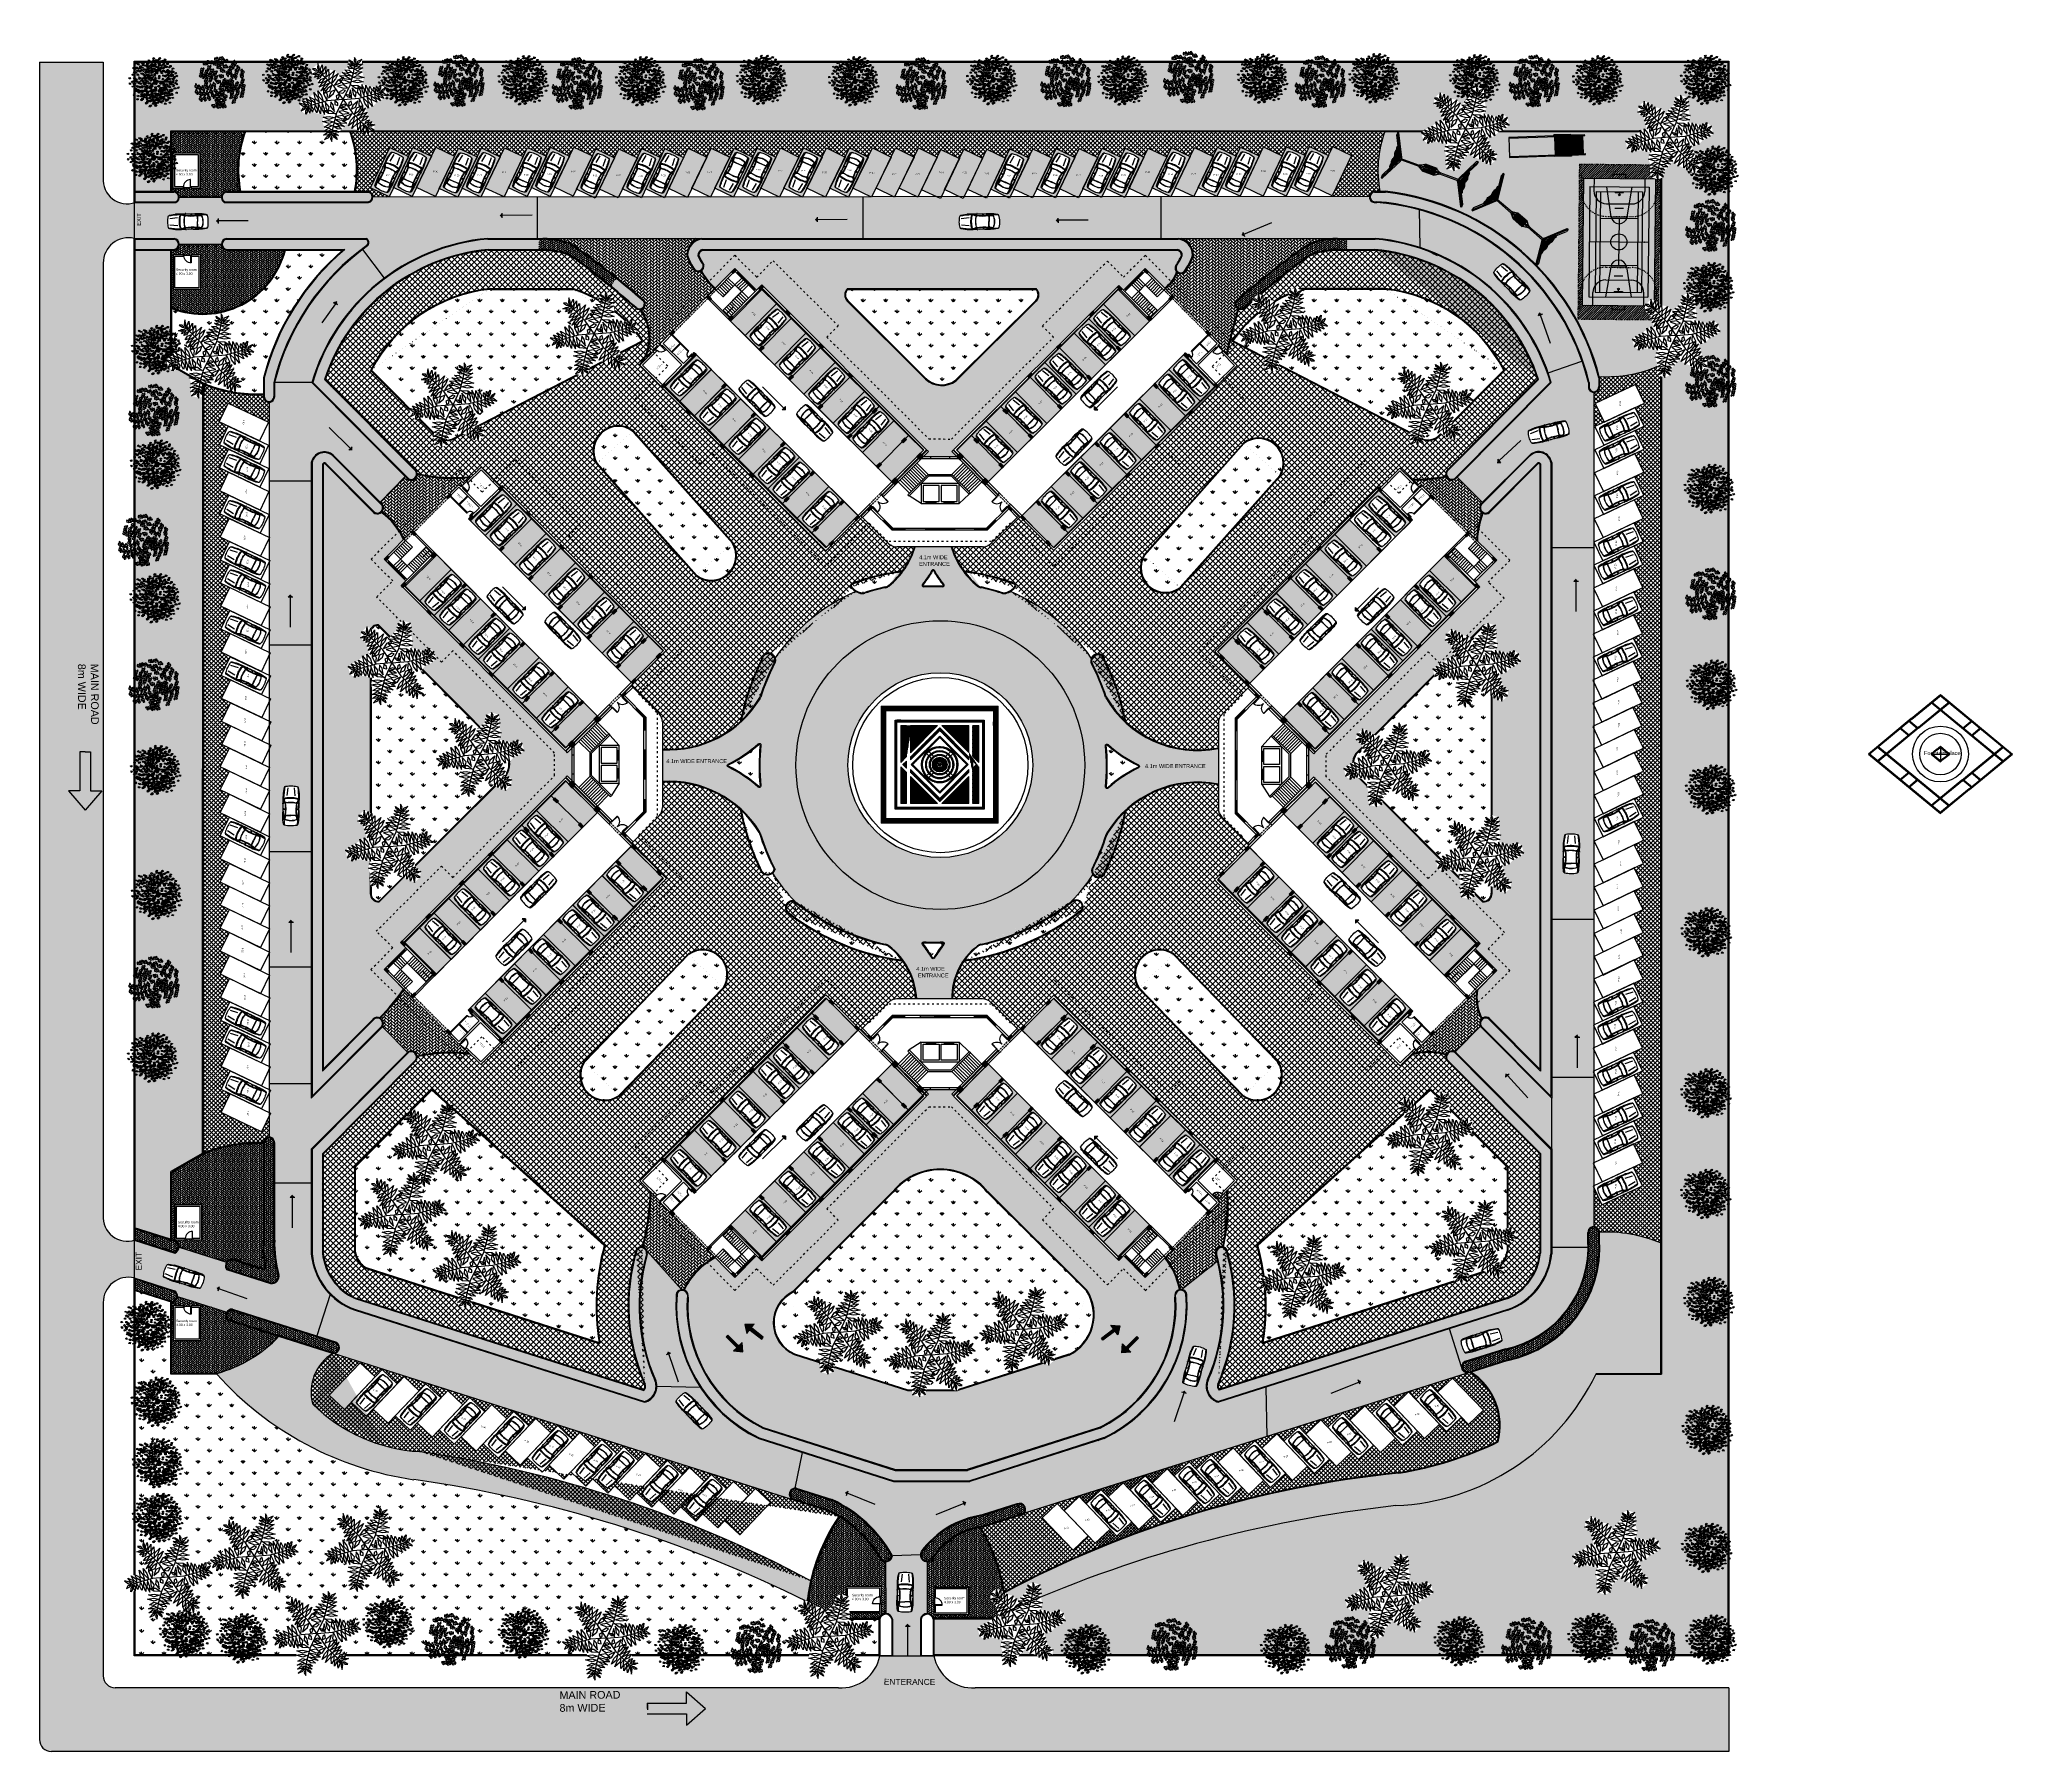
# Model space of a CAD drawing. Header units: inches. Extents: x -162 to 906, y 35 to 488.
# Drawn here: x 356.3 to 603.8, y 34.5 to 249.3 of the extents above; entities that cross this region are included whole.
import ezdxf

# ---------------------------------------------------------------- set-up
doc = ezdxf.new("R2010")
doc.units = ezdxf.units.IN
doc.header["$LTSCALE"] = 0.02
doc.header["$MEASUREMENT"] = 0
doc.set_wipeout_variables(frame=1)
for name, pattern in [('ACAD_ISO02W100', [15, 12, -3]), ('ACAD_ISO03W100', [30, 12, -18]), ('HIDDEN', [0.375, 0.25, -0.125])]:
    doc.linetypes.add(name, pattern=pattern)
for name, color, linetype, true_color in [('balcony', 7, 'Continuous', 0x9875ff), ('beam', 7, 'ACAD_ISO02W100', 0xf7f7f7), ('Car Parking block', 7, 'Continuous', 0xc29100), ('cars', 7, 'Continuous', 0xf7f7f7), ('Columns', 7, 'Continuous', 0x62cb7c), ('dim', 7, 'Continuous', 0xb8ff70), ('doors', 7, 'Continuous', 0xff8585), ('fountain', 7, 'Continuous', 0x85a3ff), ('FURN', 7, 'Continuous', 0xff4000), ('green bed', 7, 'Continuous', 0x145200), ('jogging track', 7, 'Continuous', 0x5e5e5e), ('lift', 7, 'Continuous', 0xababab), ('main rooad', 250, 'Continuous', 0x333333), ('parking hatch', 7, 'Continuous', 0x2a554a), ('parking numbers', 7, 'Continuous', 0xa87e00), ('parking pavers', 7, 'Continuous', 0xadadad), ('pavements', 7, 'Continuous', 0x8a8a8a), ('PLANTS', 7, 'Continuous', 0x218500), ('ROADS', 7, 'Continuous', 0x595959), ('stairs', 7, 'Continuous', 0x0fff0f), ('text', 7, 'Continuous', 0xd1d1d1), ('TREE', 7, 'Continuous', 0x00fa00), ('walking pavers', 7, 'Continuous', 0xf7f7f7), ('walls', 7, 'Continuous', 0x614d9d), ('windows', 7, 'Continuous', 0x4fa18b)]:
    doc.layers.add(name, color=color, linetype=linetype, true_color=true_color)
doc.layers.add('Directions', color=7, linetype='Continuous')
doc.styles.get("Standard").update_dxf_attribs({"font": 'arial.ttf'})
pattern_1 = [(0, (450.32829, 145.87985), (0, 0.08350988), []), (90, (450.32829, 145.87985), (-0.12524916, 0.0835099), [0.0835099, -0.0835099])]
pattern_2 = [(0, (0, 0), (0.25, 0.25), [0.25, -0.25]), (90, (0.25, 0), (-0.25, 0.25), [0.25, -0.25])]

# ---------------------------------------------------------------- blocks, each defined once
blk = doc.blocks.new('CAR34')
blk.add_wipeout([(33.9, 117.5), (34, 127.8), (32.7, 148.4), (29.4, 170.1), (29.1, 170.6), (26.7, 174.2), (25.1, 174.9), (0.3, 177.8), (-0.3, 177.7), (-26.3, 174.7), (-27.4, 173.8), (-29, 171.7), (-29.8, 168.1), (-30.7, 163.2), (-31.4, 158.7), (-32.1, 153.7), (-33.2, 143.5), (-33.8, 133.7), (-34, 126.9), (-34, 118.7), (-33.7, 112.3), (-33.1, 103.2), (-38.3, 102.7), (-37.9, 99.6), (-33.1, 100.3), (-33, 95.9), (-33, 91), (-33.2, 87.3), (-33.2, 83.8), (-33.2, 80.4), (-33, 77.4), (-33.5, 71.8), (-33.7, 67.4), (-34, 57.8), (-33.9, 47.6), (-33.7, 42.2), (-33.4, 36.2), (-32.4, 26.2), (-31.4, 18), (-30, 12), (-27.5, 9.7), (-23.2, 8.5), (-17.9, 7.6), (-11.4, 6.8), (-3.9, 6.3), (3.5, 6.2), (13.2, 6.9), (19.9, 7.9), (22.7, 8.4), (24.3, 8.8), (26.2, 9.2), (27.2, 9.5), (29.2, 10.9), (30.8, 14.1), (31.3, 17.7), (32, 22.7), (32.6, 27.8), (33.1, 32.7), (33.4, 36.8), (33.7, 41.5), (34, 49), (33.9, 54.2), (34, 57.8), (34, 61.3), (33.9, 63.5), (33.7, 68.1), (33.5, 71), (33, 77.8), (33.2, 88.7), (33.1, 100.3), (38, 99.8), (38.3, 102.7), (33.1, 102.9), (33.1, 105.4)])
for p, q in [((-17.1, 135.8), (-13.5, 169.3)), ((17.1, 135.8), (13.5, 169.3)), ((-33, 77.8), (-33.2, 143.5)), ((33, 77.8), (33.2, 143.5)), ((-30.2, 48), (-27.5, 11.7)), ((-26.1, 52.3), (-29.4, 48)), ((-24.6, 48.9), (-26.7, 34.2)), ((-26.7, 11.7), (-26, 10)), ((-26, 10), (-24.3, 8.7)), ((-23.7, 47.9), (-25.7, 34.1)), ((-21.6, 51.5), (0, 51.5)), ((-20.7, 50.5), (0, 50.5)), ((21.6, 51.5), (0, 51.5)), ((20.7, 50.5), (0, 50.5)), ((23.7, 47.9), (25.7, 34.1)), ((26, 10), (24.3, 8.7)), ((24.6, 48.9), (26.7, 34.2)), ((26.7, 11.7), (26, 10)), ((26.1, 52.3), (29.4, 48)), ((30.2, 48), (27.5, 11.7))]:
    blk.add_line(p, q)
at = {"const_width": 0.25}
for points in [[(-32.1, 102.7), (-38.3, 102.7), (-37.9, 99.8), (-30.7, 100.5), (-31.6, 103.1), (-37.5, 100.2), (-37, 102.4), (-36.1, 102.7), (-36.1, 102.4), (-35.2, 102), (-35.2, 102), (-36.1, 102), (-34.3, 101.6), (-29.8, 101.6)], [(-33.2, 87.3), (-33.2, 80.4)], [(32.1, 102.7), (38.3, 102.7), (37.9, 99.8), (30.7, 100.5), (31.6, 103.1), (37.5, 100.2), (37, 102.4), (36.1, 102.7), (36.1, 102.4), (35.2, 102), (35.2, 102), (36.1, 102), (34.3, 101.6), (29.8, 101.6)], [(33.2, 87.3), (33.2, 80.4)], [(-34, 57.8), (-33.9, 50.5)], [(34, 57.8), (33.9, 50.5)]]:
    blk.add_lwpolyline(points, dxfattribs=at)
for centre, radius, start, end in [((200.9, 123.9), 234.9, 168.62778, 185.16509), ((260, 121.4), 291.2, 169.45411, 179.50827), ((-23.5, 169.3), 6, 90, 170.63771), ((3.2, 37), 140.8, 91.30105, 100.924), ((-3.2, 37), 140.8, 79.076, 88.69895), ((23.5, 169.3), 6, 9.36229, 90), ((-260, 121.4), 291.2, 0.49173, 10.54589), ((-200.9, 123.9), 234.9, 354.83491, 11.37222), ((8.4, 126.1), 41.6, 182.85936, 213.51084), ((212.7, 86.3), 245.8, 175.64991, 188.98417), ((-25.7, 116.1), 13, 235.59173, 267.41896), ((-6, 122.4), 25.2, 176.39669, 220.327), ((-18.3, 108.6), 18, 107.74918, 134.88146), ((-20.3, 108.4), 15.2, 107.02381, 130.55297), ((-8.9, 121.6), 21.4, 178.67085, 222.40017), ((-26.4, 103.1), 0.1, 8.44816, 39.70353), ((-205, 76.5), 180.7, 359.96591, 8.44816), ((-22.5, 107.2), 3, 202.32445, 284.53294), ((0.8, -34.8), 159.9, 90.29167, 99.18653), ((-192.2, 76.4), 170, 351.6343, 9.75213), ((-21.9, 108.3), 3, 201.67188, 283.94767), ((-1.6, 20.1), 108, 89.14775, 101.88723), ((-1.1, 24.9), 82, 89.20509, 104.53294), ((-1.1, 24.9), 83, 89.21468, 103.94767), ((1.6, 20.1), 108, 78.11277, 90.85225), ((-0.8, -34.8), 159.9, 80.81347, 89.70833), ((1.1, 24.9), 83, 76.05233, 90.78532), ((1.1, 24.9), 82, 75.46706, 90.79491), ((21.9, 108.3), 3, 256.05233, 338.32812), ((22.5, 107.2), 3, 255.46706, 337.67555), ((192.2, 76.4), 170, 170.24787, 188.3657), ((18.3, 108.6), 18, 45.11854, 72.25082), ((205, 76.5), 180.7, 171.55184, 180.03409), ((8.9, 121.6), 21.4, 317.59983, 1.32915), ((20.3, 108.4), 15.2, 49.44703, 72.97619), ((6, 122.4), 25.2, 319.673, 3.60331), ((-8.4, 126.1), 41.6, 326.48916, 357.14064), ((25.7, 116.1), 13, 272.58104, 304.40827), ((26.4, 103.1), 0.1, 140.29647, 171.55184), ((-212.7, 86.3), 245.8, 351.01583, 4.35009), ((217.9, 54.7), 252, 174.73275, 189.25701), ((-24.7, 87.9), 11.6, 224.57495, 271.51474), ((593.3, 77.8), 626.3, 180, 180.30496), ((-24.7, 87.9), 13, 230.77478, 271.75208), ((-24.8, 15), 6, 188.50025, 257.03931), ((7.9, 48), 37.3, 180, 202.39958), ((-25.7, 34.1), 1, 171.74258, 246.18373), ((0, 122.9), 116.7, 257.03931, 270), ((-189, 76.1), 164.7, 351.6866, 359.55345), ((-0.6, 89.8), 62.2, 245.74012, 270.51773), ((-0.6, 89.7), 61.1, 245.70346, 270.54373), ((-21.6, 48.5), 3, 90, 171.74258), ((-24.4, 76.4), 0.1, 271.51474, 359.96591), ((-20.7, 47.5), 3, 90, 171.74258), ((0.6, 89.7), 61.1, 269.45627, 294.29654), ((0.6, 89.8), 62.2, 269.48227, 294.25988), ((0, 122.9), 116.7, 270, 282.96069), ((20.7, 47.5), 3, 8.25742, 90), ((21.6, 48.5), 3, 8.25742, 90), ((24.7, 87.9), 13, 268.24792, 309.22522), ((24.4, 76.4), 0.1, 180.03409, 268.48526), ((189, 76.1), 164.7, 180.44655, 188.3134), ((24.7, 87.9), 11.6, 268.48526, 315.42505), ((25.7, 34.1), 1, 293.81627, 8.25742), ((24.8, 15), 6, 282.96069, 351.49975), ((-7.9, 48), 37.3, 337.60042, 0), ((-217.9, 54.7), 252, 350.74299, 5.26725), ((-593.3, 77.8), 626.3, 359.69504, 0)]:
    blk.add_arc(centre, radius, start, end)
for points in [[(-38.2, 102.7), (-37.8, 99.8), (-31.7, 103), (-30.8, 100.6)], [(38.2, 102.7), (37.8, 99.8), (31.7, 103), (30.8, 100.6)]]:
    blk.add_solid(points)
blk = doc.blocks.new('3DLF-S')
at = {"color": 3}
blk.add_3dface([(0, 0), (-4, -4, -4), (0, -8, -8), (4, -4, -4)], dxfattribs=at)
blk = doc.blocks.new('3DLFS-S')
at = {"color": 92}
for p, rotation in [((-7.2, 0.2, 10.5), 338.5232090204596), ((-21.8, -8.2, -0.5), 330.9453959009229), ((-11.2, -21.8), 349.3803447238449), ((11, -25.7, 1), 29.93151184050779), ((11.5, -2.2, 8.5), 25.76932762433872), ((28, -11.6, 2.5), 29.93151184050779)]:
    blk.add_blockref('3DLF-S', p, dxfattribs=dict(at, rotation=rotation))
blk.add_blockref('3DLF-S', (-1.8, -11.4, 4.8), dxfattribs=at)
blk = doc.blocks.new('T48')
at = {"color": 10, "extrusion": (6.99446e-33, -1, -1.83772e-16)}
for p, q in [((-0.098, 0.099, 0.603), (-0.041, 0.387, 0.759)), ((-0.098, 0.099, 0.596), (-0.269, 0.231, 0.725)), ((-0.179, 0.169, 0.665), (-0.164, 0.32, 0.803)), ((0.165, 0.006, 0.459), (0.357, 0.017, 0.589))]:
    blk.add_line(p, q, dxfattribs=at)
at = {"color": 10}
for p, q in [((-0.252, -0.036, 0.508), (-0.339, 0.042, 0.539)), ((0.192, 0.078, 0.503), (0.124, 0.232, 0.503)), ((0.157, 0.006, 0.461), (0.264, 0.237, 0.602)), ((0.16, 0.006, 0.461), (0.306, -0.15, 0.602)), ((-0.254, -0.038, 0.512), (-0.327, -0.093, 0.601)), ((-0.311, -0.274, 0.645), (-0.133, -0.103, 0.423)), ((-0.12, -0.089, 0.417), (-0.252, -0.036, 0.508)), ((-0.117, -0.089, 0.417), (-0.125, -0.27, 0.512)), ((-0.062, -0.047, 0.339), (0.015, -0.19, 0.36)), ((0.015, -0.19, 0.36), (0.001, -0.228, 0.412)), ((0.015, -0.19, 0.36), (0.132, -0.252, 0.36)), ((0.306, -0.15, 0.602), (0.364, -0.058, 0.653)), ((0.306, -0.15, 0.602), (0.334, -0.243, 0.638))]:
    blk.add_line(p, q, dxfattribs=at)
at = {"color": 10, "extrusion": (1, 0, 0)}
blk.add_line((-0.054, -0.084, 0.431), (-0.093, -0.062, 0.698), dxfattribs=at)
at = {"color": 10}
blk.add_lwpolyline([(0.032, 0.039, -0.117832), (0.035, 0.035, -0.109862), (0.036, 0.03, -0.036437), (0.035, 0.023, -0.034184), (0.034, 0.017, -0.070317), (0.032, 0.012, 0.121404), (0.031, 0.01, 0.105675), (0.031, 0.008, 0.10563), (0.032, 0.006, 0.11787), (0.034, 0.005, 0.050289), (0.04, 0.003, 0.018663), (0.046, 0.002, 0.01497), (0.053, 0.002, 0.087147), (0.058, 0.003, -0.118281), (0.061, 0.003, -0.325615), (0.064, 0, -0.326103), (0.062, -0.003, -0.032273), (0.059, -0.005, 0.027106), (0.055, -0.006, 0.002318), (0.047, -0.01, 0.008478), (0.044, -0.012, 0.036344), (0.042, -0.013, -0.022039), (0.038, -0.016, -0.092744), (0.032, -0.018, 0.069203), (0.023, -0.021, 0.147866), (0.018, -0.026, -0.172152), (0.013, -0.031, -0.132721), (0.006, -0.031, 0.108842), (-0.001, -0.032, 0.053805), (-0.007, -0.034, -0.040641), (-0.014, -0.037, -0.081395), (-0.029, -0.04, -0.221332), (-0.035, -0.037, -0.079922), (-0.037, -0.034, -0.108313), (-0.037, -0.032, -0.048517), (-0.037, -0.029, -0.02389), (-0.035, -0.023, -0.137674), (-0.029, -0.015, 0.264867), (-0.028, -0.011, 0.017693), (-0.028, -0.008, 0.00755), (-0.03, -0.001, 0.004346), (-0.032, 0.007, 0.010497), (-0.033, 0.011, 0.070056), (-0.034, 0.014, 0.023562), (-0.041, 0.023, 0.090241), (-0.047, 0.029, -0.118501), (-0.052, 0.033, -0.08154), (-0.053, 0.035, -0.126697), (-0.053, 0.037, -0.215241), (-0.052, 0.038, -0.116434), (-0.049, 0.039, -0.22855), (-0.046, 0.038, 0.214017), (-0.042, 0.036, 0.07524), (-0.039, 0.036, 0.190759), (-0.038, 0.037, 0.274563), (-0.038, 0.039, -0.2385), (-0.038, 0.04, -0.087445), (-0.037, 0.042, -0.110244), (-0.036, 0.042, -0.136741), (-0.034, 0.042, -0.06456), (-0.031, 0.041, -0.144236), (-0.027, 0.038, 0.201708), (-0.024, 0.036, 0.026586), (-0.02, 0.035, -0.015616), (-0.012, 0.034, -0.012911), (-0.003, 0.032, 0.016293), (0.003, 0.031, 0.100723), (0.009, 0.031, 0.063874), (0.017, 0.034, 0.158892), (0.02, 0.037, -0.171356), (0.023, 0.04, -0.140353), (0.028, 0.041, -0.14068)], format="xyb", close=True, dxfattribs=at)
blk.add_circle((0, 0, 0.059), 0.0169, dxfattribs=at)
at = {"color": 10, "extrusion": (0.668965, 4.71754e-17, 0.743294)}
blk.add_circle((0.007, 0.193, 0.449), 0.00635, dxfattribs=at)
at = {"color": 92, "xscale": 0.00423333291, "yscale": 0.00423333291, "zscale": 0.00423333291}
for p, rotation in [((-0.275, 0.249, 0.531), 241.10908773184), ((-0.222, 0.214, 0.622), 217.0355451173859), ((-0.126, 0.274, 0.772), 217.0355451173859), ((-0.077, 0.209, 0.524), 217.0355451173859), ((-0.098, 0.239, 0.677), 180), ((-0.051, 0.363, 0.477), 180), ((-0.035, 0.347, 0.578), 180), ((0.021, 0.256, 0.581), 180), ((0.065, 0.294, 0.772), 180), ((0.053, 0.219, 0.439), 127.0355451173859), ((0.078, 0.186, 0.89), 127.0355451173859), ((0.082, 0.189, 0.374), 127.0355451173859), ((0.102, 0.204, 0.733), 127.0355451173859), ((0.157, 0.265, 0.618), 180), ((0.17, 0.242, 0.534), 127.0355451173859), ((0.219, 0.293, 0.691), 127.0355451173859), ((-0.381, 0.002, 0.516), 274.426310174705), ((-0.271, 0.064, 0.394), 241.10908773184), ((-0.286, 0.074, 0.674), 260.280514680602), ((-0.289, 0.002, 0.818), 274.426310174705), ((-0.2, 0.129, 0.677), 217.0355451173859), ((-0.17, 0.002, 0.454), 274.426310174705), ((-0.136, 0.054, 0.677), 274.426310174705), ((-0.09, -0.066, 0.917), 311.4618552920909), ((-0.112, 0.002, 0.917), 274.426310174705), ((-0.056, 0.129, 0.541), 217.0355451173859), ((-0.031, 0.149, 0.915), 217.0355451173859), ((0.036, 0.06, 0.87), 217.0355451173859), ((0.065, 0.127, 0.881), 180), ((0.065, 0.114, 0.383), 180), ((0.065, 0.026, 0.87), 180), ((0.123, -0.019, 0.677), 105.1767250495332), ((0.188, -0.084, 0.655), 105.1767250495332), ((0.175, 0.102, 0.89), 90), ((0.18, 0.102, 0.374), 90), ((0.24, -0.089, 0.767), 68.14117993214732), ((0.204, 0.102, 0.733), 90), ((0.286, -0.082, 0.518), 54.73338241883649), ((0.275, 0.048, 0.429), 105.1767250495332), ((0.328, 0.115, 0.616), 116.7371100578059), ((-0.305, -0.228, 0.516), 311.4618552920909), ((-0.272, -0.212, 0.646), 311.4618552920909), ((-0.231, -0.172, 0.818), 311.4618552920909), ((-0.149, -0.218, 0.453), 294.8881552746311), ((-0.064, -0.199, 0.465), 351.3217393776923), ((-0.045, -0.114, 0.77), 342.4928092333245), ((-0.045, -0.166, 0.902), 342.4928092333245), ((-0.045, -0.278, 0.637), 342.4928092333245), ((-0.045, -0.316, 0.734), 342.4928092333245), ((0.017, -0.097, 0.833), 19.52835435071045), ((0.064, -0.16, 0.902), 19.52835435071045), ((0.069, -0.197, 0.465), 28.35728449507812), ((0.095, -0.324, 0.635), 19.52835435071045), ((0.095, -0.329, 0.508), 20.68147253157148), ((0.098, -0.204, 0.637), 19.52835435071045), ((0.154, -0.28, 0.734), 19.52835435071045), ((0.262, -0.165, 0.567), 68.14117993214732)]:
    blk.add_blockref('3DLFS-S', p, dxfattribs=dict(at, rotation=rotation))
at = {"xscale": 0.00423333291, "yscale": 0.00423333291, "zscale": 0.00423333291}
for p, rotation in [((-0.078, -0.007, 0.984), 319.1446237411043), ((0.06, -0.051, 0.984), 46.3875157474432)]:
    blk.add_blockref('3DLF-S', p, dxfattribs=dict(at, rotation=rotation))
blk.add_blockref('3DLF-S', (0, -0.051, 0.984), dxfattribs=at)
at = {"color": 10}
mesh = blk.add_polymesh((2, 36), dxfattribs=dict(at, n_close=True))
for k, corner in enumerate([(-0.005, -0.004, 0.268), (-0.006, -0.003, 0.268), (-0.006, -0.002, 0.268), (-0.007, 0, 0.268), (-0.007, 0.001, 0.268), (-0.007, 0.003, 0.268), (-0.006, 0.004, 0.268), (-0.006, 0.005, 0.268), (-0.005, 0.007, 0.268), (-0.004, 0.008, 0.268), (-0.003, 0.009, 0.268), (-0.002, 0.009, 0.268), (0, 0.01, 0.268), (0.001, 0.01, 0.268), (0.003, 0.01, 0.268), (0.004, 0.009, 0.268), (0.006, 0.009, 0.268), (0.007, 0.008, 0.268), (0.008, 0.007, 0.268), (0.009, 0.006, 0.268), (0.009, 0.005, 0.268), (0.01, 0.003, 0.268), (0.01, 0.002, 0.268), (0.01, 0, 0.268), (0.01, -0.001, 0.268), (0.009, -0.003, 0.268), (0.008, -0.004, 0.268), (0.007, -0.005, 0.268), (0.006, -0.006, 0.268), (0.005, -0.006, 0.268), (0.003, -0.007, 0.268), (0.002, -0.007, 0.268), (0, -0.007, 0.268), (-0.001, -0.007, 0.268), (-0.002, -0.006, 0.268), (-0.004, -0.005, 0.268), (-0.135, -0.096, 0.423), (-0.134, -0.095, 0.424), (-0.133, -0.095, 0.425), (-0.132, -0.095, 0.425), (-0.132, -0.095, 0.426), (-0.131, -0.095, 0.427), (-0.13, -0.095, 0.427), (-0.129, -0.096, 0.427), (-0.128, -0.096, 0.428), (-0.127, -0.097, 0.428), (-0.126, -0.098, 0.428), (-0.126, -0.099, 0.427), (-0.125, -0.1, 0.427), (-0.125, -0.101, 0.427), (-0.125, -0.102, 0.426), (-0.125, -0.103, 0.425), (-0.125, -0.104, 0.425), (-0.126, -0.104, 0.424), (-0.126, -0.105, 0.423), (-0.127, -0.105, 0.423), (-0.128, -0.106, 0.422), (-0.129, -0.106, 0.421), (-0.13, -0.106, 0.421), (-0.131, -0.106, 0.42), (-0.131, -0.105, 0.42), (-0.132, -0.105, 0.419), (-0.133, -0.104, 0.419), (-0.134, -0.103, 0.419), (-0.135, -0.103, 0.419), (-0.135, -0.102, 0.419), (-0.136, -0.101, 0.42), (-0.136, -0.1, 0.42), (-0.136, -0.099, 0.421), (-0.136, -0.098, 0.421), (-0.136, -0.097, 0.422), (-0.135, -0.096, 0.423)]):
    mesh.set_mesh_vertex(divmod(k, 36), corner)
mesh = blk.add_polymesh((2, 36), dxfattribs=dict(at, n_close=True))
for k, corner in enumerate([(-0.005, 0.004, 0.268), (-0.004, 0.005, 0.268), (-0.002, 0.006, 0.268), (-0.001, 0.007, 0.268), (0.001, 0.007, 0.268), (0.002, 0.007, 0.268), (0.004, 0.007, 0.268), (0.005, 0.006, 0.268), (0.006, 0.006, 0.268), (0.007, 0.005, 0.268), (0.008, 0.004, 0.268), (0.009, 0.002, 0.268), (0.01, 0.001, 0.268), (0.01, 0, 0.268), (0.01, -0.002, 0.268), (0.01, -0.003, 0.268), (0.009, -0.005, 0.268), (0.009, -0.006, 0.268), (0.008, -0.007, 0.268), (0.007, -0.008, 0.268), (0.005, -0.009, 0.268), (0.004, -0.01, 0.268), (0.002, -0.01, 0.268), (0.001, -0.01, 0.268), (0, -0.01, 0.268), (-0.002, -0.009, 0.268), (-0.003, -0.009, 0.268), (-0.004, -0.008, 0.268), (-0.005, -0.006, 0.268), (-0.006, -0.005, 0.268), (-0.007, -0.004, 0.268), (-0.007, -0.002, 0.268), (-0.007, -0.001, 0.268), (-0.007, 0.001, 0.268), (-0.006, 0.002, 0.268), (-0.006, 0.003, 0.268), (-0.096, 0.099, 0.597), (-0.096, 0.099, 0.598), (-0.095, 0.098, 0.598), (-0.095, 0.097, 0.599), (-0.095, 0.096, 0.6), (-0.095, 0.095, 0.6), (-0.095, 0.094, 0.601), (-0.096, 0.093, 0.601), (-0.096, 0.092, 0.601), (-0.097, 0.091, 0.601), (-0.098, 0.091, 0.601), (-0.099, 0.09, 0.601), (-0.1, 0.089, 0.601), (-0.101, 0.089, 0.6), (-0.102, 0.089, 0.6), (-0.103, 0.089, 0.599), (-0.104, 0.089, 0.598), (-0.104, 0.089, 0.598), (-0.105, 0.09, 0.597), (-0.106, 0.091, 0.596), (-0.106, 0.091, 0.595), (-0.106, 0.092, 0.595), (-0.106, 0.093, 0.594), (-0.106, 0.094, 0.594), (-0.106, 0.095, 0.593), (-0.105, 0.096, 0.593), (-0.105, 0.097, 0.593), (-0.104, 0.098, 0.593), (-0.103, 0.099, 0.593), (-0.102, 0.099, 0.593), (-0.101, 0.1, 0.593), (-0.1, 0.1, 0.594), (-0.099, 0.1, 0.594), (-0.099, 0.1, 0.595), (-0.098, 0.1, 0.595), (-0.097, 0.1, 0.596)]):
    mesh.set_mesh_vertex(divmod(k, 36), corner)
mesh = blk.add_polymesh((2, 36), dxfattribs=dict(at, n_close=True))
for k, corner in enumerate([(0.017, 0, 0.059), (0.017, 0.003, 0.059), (0.016, 0.006, 0.059), (0.015, 0.008, 0.059), (0.013, 0.011, 0.059), (0.011, 0.013, 0.059), (0.008, 0.015, 0.059), (0.006, 0.016, 0.059), (0.003, 0.017, 0.059), (0, 0.017, 0.059), (-0.003, 0.017, 0.059), (-0.006, 0.016, 0.059), (-0.008, 0.015, 0.059), (-0.011, 0.013, 0.059), (-0.013, 0.011, 0.059), (-0.015, 0.008, 0.059), (-0.016, 0.006, 0.059), (-0.017, 0.003, 0.059), (-0.017, 0, 0.059), (-0.017, -0.003, 0.059), (-0.016, -0.006, 0.059), (-0.015, -0.008, 0.059), (-0.013, -0.011, 0.059), (-0.011, -0.013, 0.059), (-0.008, -0.015, 0.059), (-0.006, -0.016, 0.059), (-0.003, -0.017, 0.059), (0, -0.017, 0.059), (0.003, -0.017, 0.059), (0.006, -0.016, 0.059), (0.008, -0.015, 0.059), (0.011, -0.013, 0.059), (0.013, -0.011, 0.059), (0.015, -0.008, 0.059), (0.016, -0.006, 0.059), (0.017, -0.003, 0.059), (0.022, 0.04), (0.015, 0.033), (0.005, 0.03), (-0.005, 0.032), (-0.015, 0.034), (-0.025, 0.036), (-0.033, 0.042), (-0.038, 0.037), (-0.047, 0.039), (-0.052, 0.033), (-0.045, 0.027), (-0.038, 0.019), (-0.033, 0.011), (-0.03, 0.001), (-0.028, -0.009), (-0.032, -0.018), (-0.036, -0.027), (-0.035, -0.036), (-0.026, -0.04), (-0.016, -0.038), (-0.007, -0.034), (0.003, -0.031), (0.013, -0.031), (0.02, -0.024), (0.029, -0.019), (0.038, -0.016), (0.047, -0.01), (0.056, -0.006), (0.064, -0.001), (0.057, 0.003), (0.046, 0.002), (0.036, 0.004), (0.031, 0.011), (0.035, 0.02), (0.036, 0.03), (0.032, 0.039)]):
    mesh.set_mesh_vertex(divmod(k, 36), corner)
mesh = blk.add_polymesh((2, 36), dxfattribs=dict(at, n_close=True))
for k, corner in enumerate([(0.017, 0, 0.059), (0.017, 0.003, 0.059), (0.016, 0.006, 0.059), (0.015, 0.008, 0.059), (0.013, 0.011, 0.059), (0.011, 0.013, 0.059), (0.008, 0.015, 0.059), (0.006, 0.016, 0.059), (0.003, 0.017, 0.059), (0, 0.017, 0.059), (-0.003, 0.017, 0.059), (-0.006, 0.016, 0.059), (-0.008, 0.015, 0.059), (-0.011, 0.013, 0.059), (-0.013, 0.011, 0.059), (-0.015, 0.008, 0.059), (-0.016, 0.006, 0.059), (-0.017, 0.003, 0.059), (-0.017, 0, 0.059), (-0.017, -0.003, 0.059), (-0.016, -0.006, 0.059), (-0.015, -0.008, 0.059), (-0.013, -0.011, 0.059), (-0.011, -0.013, 0.059), (-0.008, -0.015, 0.059), (-0.006, -0.016, 0.059), (-0.003, -0.017, 0.059), (0, -0.017, 0.059), (0.003, -0.017, 0.059), (0.006, -0.016, 0.059), (0.008, -0.015, 0.059), (0.011, -0.013, 0.059), (0.013, -0.011, 0.059), (0.015, -0.008, 0.059), (0.016, -0.006, 0.059), (0.017, -0.003, 0.059), (0.012, 0, 0.277), (0.011, 0.002, 0.277), (0.011, 0.004, 0.277), (0.01, 0.006, 0.277), (0.009, 0.007, 0.277), (0.007, 0.009, 0.277), (0.006, 0.01, 0.277), (0.004, 0.011, 0.277), (0.002, 0.011, 0.277), (0, 0.012, 0.277), (-0.002, 0.011, 0.277), (-0.004, 0.011, 0.277), (-0.006, 0.01, 0.277), (-0.007, 0.009, 0.277), (-0.009, 0.007, 0.277), (-0.01, 0.006, 0.277), (-0.011, 0.004, 0.277), (-0.011, 0.002, 0.277), (-0.012, 0, 0.277), (-0.011, -0.002, 0.277), (-0.011, -0.004, 0.277), (-0.01, -0.006, 0.277), (-0.009, -0.007, 0.277), (-0.007, -0.009, 0.277), (-0.006, -0.01, 0.277), (-0.004, -0.011, 0.277), (-0.002, -0.011, 0.277), (0, -0.012, 0.277), (0.002, -0.011, 0.277), (0.004, -0.011, 0.277), (0.006, -0.01, 0.277), (0.007, -0.009, 0.277), (0.009, -0.007, 0.277), (0.01, -0.006, 0.277), (0.011, -0.004, 0.277), (0.011, -0.002, 0.277)]):
    mesh.set_mesh_vertex(divmod(k, 36), corner)
mesh = blk.add_polymesh((2, 36), dxfattribs=dict(at, n_close=True))
for k, corner in enumerate([(0.01, 0, 0.274), (0.009, 0.001, 0.274), (0.009, 0.003, 0.274), (0.008, 0.004, 0.274), (0.008, 0.005, 0.274), (0.006, 0.006, 0.274), (0.005, 0.007, 0.274), (0.004, 0.008, 0.274), (0.003, 0.008, 0.274), (0.001, 0.008, 0.274), (0, 0.008, 0.274), (-0.002, 0.008, 0.274), (-0.003, 0.007, 0.274), (-0.004, 0.006, 0.274), (-0.005, 0.005, 0.274), (-0.006, 0.004, 0.274), (-0.007, 0.003, 0.274), (-0.007, 0.001, 0.274), (-0.007, 0, 0.274), (-0.007, -0.001, 0.274), (-0.007, -0.003, 0.274), (-0.006, -0.004, 0.274), (-0.005, -0.005, 0.274), (-0.004, -0.006, 0.274), (-0.003, -0.007, 0.274), (-0.002, -0.008, 0.274), (0, -0.008, 0.274), (0.001, -0.008, 0.274), (0.003, -0.008, 0.274), (0.004, -0.008, 0.274), (0.005, -0.007, 0.274), (0.006, -0.006, 0.274), (0.008, -0.005, 0.274), (0.008, -0.004, 0.274), (0.009, -0.003, 0.274), (0.009, -0.001, 0.274), (0.157, 0.013, 0.462), (0.156, 0.013, 0.463), (0.155, 0.013, 0.464), (0.154, 0.012, 0.465), (0.154, 0.012, 0.465), (0.153, 0.011, 0.466), (0.153, 0.01, 0.466), (0.152, 0.009, 0.466), (0.152, 0.008, 0.467), (0.152, 0.007, 0.467), (0.152, 0.006, 0.467), (0.152, 0.005, 0.466), (0.153, 0.004, 0.466), (0.153, 0.003, 0.466), (0.154, 0.002, 0.465), (0.154, 0.001, 0.465), (0.155, 0.001, 0.464), (0.156, 0, 0.463), (0.157, 0, 0.462), (0.158, 0, 0.462), (0.158, 0.001, 0.461), (0.159, 0.001, 0.46), (0.16, 0.002, 0.46), (0.16, 0.003, 0.459), (0.161, 0.004, 0.459), (0.161, 0.005, 0.458), (0.161, 0.006, 0.458), (0.161, 0.007, 0.458), (0.161, 0.008, 0.458), (0.161, 0.009, 0.458), (0.161, 0.01, 0.459), (0.16, 0.011, 0.459), (0.16, 0.012, 0.46), (0.159, 0.012, 0.46), (0.158, 0.013, 0.461), (0.158, 0.013, 0.462)]):
    mesh.set_mesh_vertex(divmod(k, 36), corner)
blk = doc.blocks.new('TREE-0')
at = {"layer": 'PLANTS', "xscale": 43.21897731321276, "yscale": 43.21897731321276, "zscale": 43.21897731321276}
blk.add_blockref('T48', (1.3, -0.4), dxfattribs=at)
blk = doc.blocks.new('A$C333B0BB0')
at = {"layer": 'FURN', "xscale": 1.012499999999818, "yscale": 1.012499999999818, "zscale": 1.012499999999818}
blk.add_blockref('TREE-0', (21.2, 20.8, -39.9), dxfattribs=at)
blk = doc.blocks.new('BRANCHS', base_point=(1.485, 0.588))
for p, q in [((1.515, 0.652), (1.486, 0.637)), ((1.486, 0.637), (1.492, 0.625)), ((1.497, 0.601), (1.486, 0.588)), ((1.486, 0.588), (1.5, 0.588)), ((1.492, 0.625), (1.502, 0.614)), ((1.502, 0.614), (1.497, 0.601)), ((1.5, 0.588), (1.514, 0.563)), ((1.514, 0.563), (1.521, 0.541)), ((1.531, 0.65), (1.515, 0.652)), ((1.52, 0.596), (1.526, 0.621)), ((1.529, 0.612), (1.52, 0.596)), ((1.521, 0.541), (1.534, 0.54)), ((1.526, 0.621), (1.531, 0.65)), ((1.549, 0.62), (1.529, 0.612)), ((1.529, 0.572), (1.548, 0.576)), ((1.531, 0.565), (1.529, 0.572)), ((1.541, 0.554), (1.531, 0.565)), ((1.534, 0.54), (1.541, 0.554)), ((1.548, 0.576), (1.557, 0.579)), ((1.562, 0.6), (1.549, 0.62)), ((1.557, 0.579), (1.562, 0.6))]:
    blk.add_line(p, q)
blk = doc.blocks.new('GI')
at = {"layer": 'TREE', "color": 114}
for p, xscale, yscale, zscale, rotation in [((-1.05, 1.01), 2.743199999999974, 2.743199999999974, 2.743199999999974, 119.999999999999), ((-0.85, 1.21), 2.743199999999974, 2.743199999999974, 2.743199999999974, 119.999999999999), ((-0.36, 1.12), 2.743199999999974, 2.743199999999974, 2.743199999999974, 60.00000000000104), ((-0.23, 1.36), 2.743199999999974, 2.743199999999974, 2.743199999999974, 60.00000000000104), ((-0.11, 1.57), 2.743199999999974, 2.743199999999974, 2.743199999999974, 60.00000000000104), ((-0.09, 1.03), 2.743199999999974, 2.743199999999974, 2.743199999999974, 60.00000000000104), ((0.02, 1.2), 2.743199999999974, 2.743199999999974, 2.743199999999974, 60.00000000000104), ((0.16, 1.37), 2.743199999999974, 2.743199999999974, 2.743199999999974, 60.00000000000104), ((0.32, 1.07), 2.743199999999974, 2.743199999999974, 2.743199999999974, 60.00000000000104), ((0.38, 1.5), 2.743199999999974, 2.743199999999974, 2.743199999999974, 60.00000000000104), ((0.48, 1.21), 2.743199999999974, 2.743199999999974, 2.743199999999974, 60.00000000000104), ((0.66, 1.31), 2.743199999999974, 2.743199999999974, 2.743199999999974, 60.00000000000104), ((-1.34, 0.17), 2.743199999999888, 2.743199999999888, 2.743199999999888, 180), ((-1.22, 0.75), 2.743199999999974, 2.743199999999974, 2.743199999999974, 119.999999999999), ((-1.19, -0.1), 2.743199999999888, 2.743199999999888, 2.743199999999888, 180), ((-1.01, 0.67), 2.743199999999974, 2.743199999999974, 2.743199999999974, 119.999999999999), ((-1.02, 0.11), 2.743199999999888, 2.743199999999888, 2.743199999999888, 180), ((-0.9, 0.93), 2.743199999999974, 2.743199999999974, 2.743199999999974, 119.999999999999), ((-0.89, 0.49), 2.743199999999974, 2.743199999999974, 2.743199999999974, 119.999999999999), ((-0.78, 0.32), 2.743199999999974, 2.743199999999974, 2.743199999999974, 119.999999999999), ((-0.83, -0.09), 2.743199999999888, 2.743199999999888, 2.743199999999888, 180), ((-0.72, 0.86), 2.743199999999974, 2.743199999999974, 2.743199999999974, 119.999999999999), ((-0.65, 0.72), 2.743199999999974, 2.743199999999974, 2.743199999999974, 119.999999999999), ((-0.65, -0.03), 2.743199999999888, 2.743199999999888, 2.743199999999888, 180), ((-0.53, 0.52), 2.743199999999974, 2.743199999999974, 2.743199999999974, 119.999999999999), ((-0.51, 0.34), 2.743199999999974, 2.743199999999974, 2.743199999999974, 119.999999999999), ((-0.46, 0.08), 2.743199999999888, 2.743199999999888, 2.743199999999888, 180), ((-0.32, 0.24), 2.743199999999974, 2.743199999999974, 2.743199999999974, 119.999999999999), ((-0.42, 0.84), 2.743199999999974, 2.743199999999974, 2.743199999999974, 60.00000000000104), ((-0.34, 0.72), 2.743199999999888, 2.743199999999888, 2.743199999999888, 180), ((-0.22, -0.02), 2.743199999999888, 2.743199999999888, 2.743199999999888, 180), ((-0.26, 0.54), 2.743199999999974, 2.743199999999974, 2.743199999999974, 60.00000000000104), ((-0.15, 0.79), 2.743199999999974, 2.743199999999974, 2.743199999999974, 60.00000000000104), ((-0.09, 0.17), 2.743199999999888, 2.743199999999888, 2.743199999999888, 180), ((0.02, -0.12), 2.743199999999888, 2.743199999999888, 2.743199999999888, 180), ((0.17, 0.1), 2.743199999999974, 2.743199999999974, 2.743199999999974, 119.999999999999), ((0.07, 0.39), 2.743199999999974, 2.743199999999974, 2.743199999999974, 60.00000000000104), ((0.12, 0.6), 2.743199999999974, 2.743199999999974, 2.743199999999974, 60.00000000000104), ((0.2, 0.83), 2.743199999999974, 2.743199999999974, 2.743199999999974, 60.00000000000104), ((0.55, 0.89), 2.743199999999888, 2.743199999999888, 2.743199999999888, 180), ((1.36, 0.03), 2.743199999999974, 2.743199999999974, 2.743199999999974, 299.9999999999989), ((1.39, 0.19), 2.743199999999974, 2.743199999999974, 2.743199999999974, 299.9999999999989), ((-1.35, -0.44), 2.743199999999888, 2.743199999999888, 2.743199999999888, 180), ((-1.19, -0.63), 2.743199999999888, 2.743199999999888, 2.743199999999888, 180), ((-1.08, -0.31), 2.743199999999888, 2.743199999999888, 2.743199999999888, 180), ((-0.99, -0.83), 2.743199999999888, 2.743199999999888, 2.743199999999888, 180), ((-0.91, -0.46), 2.743199999999888, 2.743199999999888, 2.743199999999888, 180), ((-0.84, -0.75), 2.743199999999888, 2.743199999999888, 2.743199999999888, 180), ((-0.72, -0.35), 2.743199999999888, 2.743199999999888, 2.743199999999888, 180), ((-0.68, -1), 2.743199999999888, 2.743199999999888, 2.743199999999888, 180), ((-0.61, -0.61), 2.743199999999888, 2.743199999999888, 2.743199999999888, 180), ((-0.53, -0.29), 2.743199999999888, 2.743199999999888, 2.743199999999888, 180), ((-0.49, -1.08), 2.743199999999974, 2.743199999999974, 2.743199999999974, 240.0000000000011), ((-0.39, -0.17), 2.743199999999888, 2.743199999999888, 2.743199999999888, 180), ((-0.35, -0.44), 2.743199999999888, 2.743199999999888, 2.743199999999888, 180), ((-0.31, -1.27), 2.743199999999974, 2.743199999999974, 2.743199999999974, 240.0000000000011), ((-0.27, -0.75), 2.743199999999974, 2.743199999999974, 2.743199999999974, 240.0000000000011), ((-0.21, -0.37), 2.743199999999888, 2.743199999999888, 2.743199999999888, 180), ((-0.16, -0.18), 2.743199999999888, 2.743199999999888, 2.743199999999888, 180), ((-0.11, -0.61), 2.743199999999974, 2.743199999999974, 2.743199999999974, 240.0000000000011), ((-0.08, -0.99), 2.743199999999974, 2.743199999999974, 2.743199999999974, 240.0000000000011), ((0.04, -1.21), 2.743199999999974, 2.743199999999974, 2.743199999999974, 240.0000000000011), ((0.15, -0.47), 2.743199999999974, 2.743199999999974, 2.743199999999974, 240.0000000000011), ((0.19, -0.67), 2.743199999999974, 2.743199999999974, 2.743199999999974, 240.0000000000011), ((0.33, -0.26), 2.743199999999974, 2.743199999999974, 2.743199999999974, 119.999999999999), ((0.3, -0.83), 2.743199999999974, 2.743199999999974, 2.743199999999974, 240.0000000000011), ((0.34, -1.04), 2.743199999999974, 2.743199999999974, 2.743199999999974, 240.0000000000011), ((0.41, -1.24), 2.743199999999974, 2.743199999999974, 2.743199999999974, 240.0000000000011), ((0.39, -0.38), 2.743199999999974, 2.743199999999974, 2.743199999999974, 299.9999999999989), ((0.49, -0.68), 2.743199999999974, 2.743199999999974, 2.743199999999974, 299.9999999999989), ((0.69, -0.34), 2.743199999999974, 2.743199999999974, 2.743199999999974, 299.9999999999989), ((0.72, -0.92), 2.743199999999974, 2.743199999999974, 2.743199999999974, 299.9999999999989), ((0.77, -0.57), 2.743199999999974, 2.743199999999974, 2.743199999999974, 299.9999999999989), ((0.98, -0.3), 2.743199999999974, 2.743199999999974, 2.743199999999974, 299.9999999999989), ((1.02, -0.8), 2.743199999999974, 2.743199999999974, 2.743199999999974, 299.9999999999989), ((1.18, -0.54), 2.743199999999974, 2.743199999999974, 2.743199999999974, 299.9999999999989), ((1.22, -0.14), 2.743199999999974, 2.743199999999974, 2.743199999999974, 299.9999999999989)]:
    blk.add_blockref('BRANCHS', p, dxfattribs=dict(at, xscale=xscale, yscale=yscale, zscale=zscale, rotation=rotation))
at = {"layer": 'TREE', "color": 114, "xscale": 2.743199999999888, "yscale": 2.743199999999888, "zscale": 2.743199999999888}
for p in [(0.28, 0.11), (0.38, 0.44), (0.53, 0.22), (0.54, 0.66), (0.53, -0.04), (0.69, 0.4), (0.76, 0.06), (0.81, 0.63), (0.92, 0.34), (0.98, 0.71), (1.02, 0.06), (1.17, 0.49)]:
    blk.add_blockref('BRANCHS', p, dxfattribs=at)
blk = doc.blocks.new('A$C1E446A63')
at = {"layer": 'PLANTS', "xscale": 4.725794034617138, "yscale": 4.725794034618957, "zscale": 4.725794034618929}
blk.add_blockref('GI', (10.46, 0.75), dxfattribs=at)
blk = doc.blocks.new('AE24K')
blk.add_wipeout([(0.355, 0.107), (0.383, 0.178), (0.41, 0.218), (0.435, 0.262), (0.455, 0.311), (0.389, 0.382), (0.32, 0.391), (0.28, 0.355), (0.259, 0.325), (0.207, 0.309), (0.16, 0.298), (0.113, 0.277), (0.111, 0.315), (0.093, 0.367), (0.038, 0.421), (0.02, 0.467), (-0.006, 0.51), (-0.041, 0.55), (-0.136, 0.528), (-0.179, 0.472), (-0.168, 0.42), (-0.149, 0.382), (-0.164, 0.334), (-0.179, 0.287), (-0.184, 0.236), (-0.217, 0.254), (-0.27, 0.258), (-0.394, 0.24), (-0.497, 0.239), (-0.525, 0.146), (-0.498, 0.082), (-0.448, 0.065), (-0.409, 0.062), (-0.338, -0.011), (-0.296, -0.041), (-0.364, -0.103), (-0.379, -0.181), (-0.439, -0.26), (-0.455, -0.311), (-0.389, -0.382), (-0.32, -0.391), (-0.28, -0.355), (-0.259, -0.324), (-0.207, -0.309), (-0.159, -0.299), (-0.113, -0.277), (-0.114, -0.316), (-0.038, -0.421), (0.009, -0.508), (0.041, -0.55), (0.136, -0.528), (0.179, -0.472), (0.168, -0.42), (0.155, -0.387), (0.168, -0.335), (0.179, -0.287), (0.184, -0.236), (0.217, -0.254), (0.271, -0.264), (0.346, -0.24), (0.394, -0.246), (0.444, -0.246), (0.497, -0.239), (0.525, -0.146), (0.498, -0.082), (0.448, -0.065), (0.411, -0.062), (0.373, -0.022), (0.338, 0.011), (0.296, 0.044), (0.328, 0.061)])
for p, q in [((-0.102, 0.508), (-0.136, 0.528)), ((-0.136, 0.528), (-0.114, 0.486)), ((-0.093, 0.468), (-0.102, 0.508)), ((-0.08, 0.456), (-0.053, 0.502)), ((-0.078, 0.501), (-0.08, 0.456)), ((-0.041, 0.55), (-0.078, 0.501)), ((-0.053, 0.502), (-0.041, 0.55)), ((-0.051, 0.476), (-0.006, 0.51)), ((-0.006, 0.51), (-0.031, 0.45)), ((-0.438, 0.193), (-0.445, 0.25)), ((-0.445, 0.25), (-0.405, 0.198)), ((-0.393, 0.198), (-0.394, 0.252)), ((-0.394, 0.252), (-0.357, 0.183)), ((-0.298, 0.18), (-0.271, 0.264)), ((-0.271, 0.264), (-0.26, 0.185)), ((-0.246, 0.184), (-0.217, 0.254)), ((-0.217, 0.254), (-0.209, 0.178)), ((-0.119, 0.27), (-0.184, 0.236)), ((-0.154, 0.451), (-0.179, 0.472)), ((-0.179, 0.472), (-0.137, 0.468)), ((-0.178, 0.287), (-0.118, 0.31)), ((-0.115, 0.282), (-0.178, 0.287)), ((-0.168, 0.42), (-0.13, 0.437)), ((-0.129, 0.414), (-0.168, 0.42)), ((-0.164, 0.334), (-0.115, 0.358)), ((-0.119, 0.323), (-0.164, 0.334)), ((-0.095, 0.451), (-0.154, 0.451)), ((-0.152, 0.387), (-0.118, 0.403)), ((-0.116, 0.378), (-0.152, 0.387)), ((-0.137, 0.468), (-0.095, 0.451)), ((-0.13, 0.437), (-0.092, 0.431)), ((-0.092, 0.431), (-0.129, 0.414)), ((-0.062, 0.351), (-0.119, 0.323)), ((-0.038, 0.264), (-0.119, 0.27)), ((-0.118, 0.403), (-0.077, 0.401)), ((-0.118, 0.31), (-0.049, 0.309)), ((-0.117, 0.236), (-0.038, 0.264)), ((-0.077, 0.401), (-0.116, 0.378)), ((-0.115, 0.358), (-0.062, 0.351)), ((-0.049, 0.309), (-0.115, 0.282)), ((-0.114, 0.486), (-0.093, 0.468)), ((-0.053, 0.353), (-0.089, 0.462)), ((-0.07, 0.43), (-0.051, 0.476)), ((-0.031, 0.45), (-0.07, 0.43)), ((-0.062, 0.401), (-0.025, 0.44)), ((-0.021, 0.401), (-0.062, 0.401)), ((-0.014, 0.199), (-0.053, 0.353)), ((-0.043, 0.35), (-0.005, 0.403)), ((0.006, 0.362), (-0.043, 0.35)), ((-0.031, 0.301), (0.007, 0.348)), ((0.03, 0.317), (-0.031, 0.301)), ((-0.025, 0.44), (0.021, 0.467)), ((0.021, 0.467), (-0.021, 0.401)), ((-0.017, 0.25), (0.036, 0.305)), ((0.05, 0.27), (-0.017, 0.25)), ((-0.005, 0.403), (0.038, 0.421)), ((0.038, 0.421), (0.006, 0.362)), ((0.007, 0.348), (0.093, 0.367)), ((0.093, 0.367), (0.03, 0.317)), ((0.036, 0.305), (0.111, 0.315)), ((0.111, 0.315), (0.05, 0.27)), ((0.113, 0.277), (0.146, 0.22)), ((0.175, 0.238), (0.113, 0.277)), ((0.16, 0.298), (0.21, 0.257)), ((0.186, 0.241), (0.16, 0.298)), ((0.207, 0.309), (0.253, 0.278)), ((0.22, 0.264), (0.207, 0.309)), ((0.21, 0.257), (0.243, 0.197)), ((0.273, 0.229), (0.22, 0.264)), ((0.253, 0.278), (0.273, 0.229)), ((0.259, 0.325), (0.29, 0.303)), ((0.269, 0.29), (0.259, 0.325)), ((0.309, 0.267), (0.269, 0.29)), ((0.28, 0.355), (0.313, 0.331)), ((0.294, 0.319), (0.28, 0.355)), ((0.28, 0.222), (0.356, 0.308)), ((0.29, 0.303), (0.309, 0.267)), ((0.327, 0.295), (0.294, 0.319)), ((0.313, 0.358), (0.32, 0.391)), ((0.343, 0.308), (0.313, 0.358)), ((0.313, 0.331), (0.327, 0.295)), ((0.337, 0.218), (0.316, 0.254)), ((0.316, 0.254), (0.368, 0.242)), ((0.32, 0.391), (0.337, 0.352)), ((0.337, 0.352), (0.343, 0.308)), ((0.337, 0.276), (0.386, 0.282)), ((0.374, 0.252), (0.337, 0.276)), ((0.395, 0.318), (0.355, 0.297)), ((0.355, 0.297), (0.408, 0.297)), ((0.359, 0.315), (0.389, 0.343)), ((0.364, 0.342), (0.359, 0.315)), ((0.389, 0.382), (0.364, 0.342)), ((0.439, 0.26), (0.374, 0.252)), ((0.386, 0.282), (0.439, 0.26)), ((0.389, 0.343), (0.389, 0.382)), ((0.455, 0.311), (0.395, 0.318)), ((0.408, 0.297), (0.455, 0.311)), ((-0.491, 0.166), (-0.525, 0.146)), ((-0.525, 0.146), (-0.478, 0.144)), ((-0.498, 0.082), (-0.474, 0.115)), ((-0.467, 0.092), (-0.498, 0.082)), ((-0.461, 0.205), (-0.497, 0.239)), ((-0.497, 0.239), (-0.473, 0.183)), ((-0.452, 0.154), (-0.491, 0.166)), ((-0.478, 0.144), (-0.452, 0.154)), ((-0.474, 0.115), (-0.438, 0.143)), ((-0.473, 0.183), (-0.434, 0.159)), ((-0.438, 0.143), (-0.467, 0.092)), ((-0.434, 0.159), (-0.461, 0.205)), ((-0.448, 0.065), (-0.444, 0.106)), ((-0.423, 0.095), (-0.448, 0.065)), ((-0.332, 0.131), (-0.445, 0.154)), ((-0.444, 0.106), (-0.419, 0.136)), ((-0.407, 0.154), (-0.438, 0.193)), ((-0.419, 0.136), (-0.423, 0.095)), ((-0.411, 0.062), (-0.408, 0.099)), ((-0.385, 0.088), (-0.411, 0.062)), ((-0.408, 0.099), (-0.386, 0.134)), ((-0.405, 0.198), (-0.407, 0.154)), ((-0.378, 0.147), (-0.393, 0.198)), ((-0.386, 0.134), (-0.385, 0.088)), ((-0.357, 0.183), (-0.378, 0.147)), ((-0.371, 0.024), (-0.367, 0.079)), ((-0.339, 0.059), (-0.371, 0.024)), ((-0.367, 0.079), (-0.335, 0.122)), ((-0.351, 0.197), (-0.345, 0.243)), ((-0.324, 0.137), (-0.351, 0.197)), ((-0.345, 0.243), (-0.311, 0.186)), ((-0.335, 0.122), (-0.339, 0.059)), ((-0.338, -0.011), (-0.328, 0.053)), ((-0.302, 0.041), (-0.338, -0.011)), ((-0.179, 0.088), (-0.332, 0.131)), ((-0.328, 0.053), (-0.292, 0.112)), ((-0.311, 0.186), (-0.324, 0.137)), ((-0.292, 0.112), (-0.302, 0.041)), ((-0.276, 0.124), (-0.298, 0.18)), ((-0.293, 0.032), (-0.296, -0.041)), ((-0.296, -0.041), (-0.263, 0.017)), ((-0.248, 0.099), (-0.293, 0.032)), ((-0.247, -0.058), (-0.281, 0.006)), ((-0.281, 0.006), (-0.207, -0.037)), ((-0.26, 0.185), (-0.276, 0.124)), ((-0.263, 0.017), (-0.248, 0.099)), ((-0.225, 0.11), (-0.246, 0.184)), ((-0.239, 0.026), (-0.245, -0.046)), ((-0.245, -0.046), (-0.198, 0.011)), ((-0.211, 0.085), (-0.239, 0.026)), ((-0.209, 0.178), (-0.225, 0.11)), ((-0.198, 0.011), (-0.211, 0.085)), ((-0.184, 0.236), (-0.117, 0.236)), ((-0.148, 0.056), (-0.183, 0.007)), ((-0.183, 0.007), (-0.17, -0.071)), ((-0.18, 0.1), (-0.174, 0.185)), ((-0.136, 0.16), (-0.18, 0.1)), ((0, 0), (-0.179, 0.088)), ((-0.174, 0.185), (-0.135, 0.247)), ((-0.17, -0.071), (-0.141, 0.006)), ((0, 0), (-0.165, -0.111)), ((-0.097, 0.22), (-0.162, 0.189)), ((-0.162, 0.189), (-0.089, 0.178)), ((-0.141, 0.006), (-0.148, 0.056)), ((-0.085, 0.162), (-0.147, 0.112)), ((-0.147, 0.112), (-0.065, 0.125)), ((-0.135, 0.247), (-0.136, 0.16)), ((-0.114, 0.029), (-0.123, -0.001)), ((-0.063, 0.106), (-0.119, 0.093)), ((-0.119, 0.093), (-0.062, 0.077)), ((-0.081, -0.004), (-0.114, 0.029)), ((-0.032, 0.225), (-0.097, 0.22)), ((-0.089, 0.178), (-0.032, 0.225)), ((-0.026, 0.156), (-0.085, 0.162)), ((-0.065, 0.125), (-0.026, 0.156)), ((-0.015, 0.104), (-0.063, 0.106)), ((-0.062, 0.077), (-0.015, 0.104)), ((-0.053, 0.071), (-0.062, 0.031)), ((-0.062, 0.031), (-0.032, 0.059)), ((-0.026, 0.086), (-0.053, 0.071)), ((-0.032, 0.059), (-0.026, 0.086)), ((0, 0), (-0.014, 0.199)), ((-0.004, 0.206), (0.073, 0.243)), ((0.071, 0.198), (-0.004, 0.206)), ((0, 0), (0.165, 0.111)), ((0, 0), (0.179, -0.088)), ((0, 0), (0.014, -0.199)), ((0.06, 0.107), (0.02, 0.098)), ((0.02, 0.098), (0.037, 0.072)), ((0.023, 0.183), (0.075, 0.119)), ((0.098, 0.155), (0.023, 0.183)), ((0.037, 0.072), (0.083, 0.065)), ((0.083, 0.065), (0.06, 0.107)), ((0.076, 0.037), (0.06, 0.01)), ((0.06, 0.01), (0.073, -0.029)), ((0.146, 0.24), (0.071, 0.198)), ((0.073, 0.243), (0.146, 0.24)), ((0.073, -0.029), (0.084, 0.01)), ((0.075, 0.119), (0.123, 0.101)), ((0.084, 0.01), (0.076, 0.037)), ((0.083, 0.235), (0.109, 0.166)), ((0.142, 0.194), (0.083, 0.235)), ((0.123, 0.101), (0.098, 0.155)), ((0.099, 0.004), (0.098, -0.039)), ((0.098, -0.039), (0.123, 0.001)), ((0.123, 0.054), (0.099, 0.004)), ((0.109, 0.166), (0.179, 0.14)), ((0.123, 0.001), (0.123, 0.054)), ((0.17, 0.071), (0.141, -0.006)), ((0.179, 0.14), (0.142, 0.194)), ((0.146, 0.22), (0.21, 0.165)), ((0.165, 0.111), (0.28, 0.222)), ((0.183, -0.007), (0.17, 0.071)), ((0.21, 0.165), (0.175, 0.238)), ((0.207, 0.037), (0.176, 0.106)), ((0.176, 0.106), (0.247, 0.058)), ((0.243, 0.197), (0.186, 0.241)), ((0.245, 0.046), (0.198, -0.011)), ((0.281, -0.006), (0.207, 0.037)), ((0.259, 0.092), (0.208, 0.14)), ((0.208, 0.14), (0.283, 0.121)), ((0.239, -0.026), (0.245, 0.046)), ((0.29, 0.132), (0.245, 0.178)), ((0.245, 0.178), (0.305, 0.168)), ((0.247, 0.058), (0.281, -0.006)), ((0.328, 0.061), (0.259, 0.092)), ((0.296, 0.041), (0.263, -0.017)), ((0.316, 0.176), (0.281, 0.212)), ((0.281, 0.212), (0.346, 0.205)), ((0.283, 0.121), (0.328, 0.061)), ((0.364, 0.103), (0.29, 0.132)), ((0.293, -0.032), (0.296, 0.041)), ((0.302, -0.041), (0.338, 0.011)), ((0.305, 0.168), (0.364, 0.103)), ((0.383, 0.178), (0.316, 0.176)), ((0.338, 0.011), (0.328, -0.053)), ((0.415, 0.215), (0.337, 0.218)), ((0.346, 0.205), (0.383, 0.178)), ((0.368, 0.242), (0.415, 0.215)), ((-0.368, -0.242), (-0.415, -0.215)), ((-0.415, -0.215), (-0.337, -0.218)), ((-0.383, -0.178), (-0.316, -0.176)), ((-0.346, -0.205), (-0.383, -0.178)), ((-0.316, -0.254), (-0.368, -0.242)), ((-0.305, -0.168), (-0.364, -0.103)), ((-0.364, -0.103), (-0.29, -0.132)), ((-0.28, -0.222), (-0.356, -0.308)), ((-0.281, -0.212), (-0.346, -0.205)), ((-0.337, -0.218), (-0.316, -0.254)), ((-0.283, -0.121), (-0.328, -0.061)), ((-0.328, -0.061), (-0.259, -0.092)), ((-0.316, -0.176), (-0.281, -0.212)), ((-0.245, -0.178), (-0.305, -0.168)), ((-0.29, -0.132), (-0.245, -0.178)), ((-0.208, -0.14), (-0.283, -0.121)), ((-0.165, -0.111), (-0.28, -0.222)), ((-0.273, -0.229), (-0.22, -0.264)), ((-0.253, -0.278), (-0.273, -0.229)), ((-0.259, -0.092), (-0.208, -0.14)), ((-0.176, -0.106), (-0.247, -0.058)), ((-0.243, -0.197), (-0.186, -0.241)), ((-0.21, -0.257), (-0.243, -0.197)), ((-0.21, -0.165), (-0.175, -0.238)), ((-0.146, -0.22), (-0.21, -0.165)), ((-0.207, -0.037), (-0.176, -0.106)), ((-0.186, -0.241), (-0.16, -0.298)), ((-0.179, -0.14), (-0.142, -0.194)), ((-0.109, -0.166), (-0.179, -0.14)), ((-0.175, -0.238), (-0.113, -0.277)), ((-0.146, -0.24), (-0.071, -0.198)), ((-0.113, -0.277), (-0.146, -0.22)), ((-0.073, -0.243), (-0.146, -0.24)), ((-0.142, -0.194), (-0.083, -0.235)), ((-0.123, -0.001), (-0.087, -0.056)), ((-0.123, -0.101), (-0.098, -0.155)), ((-0.075, -0.119), (-0.123, -0.101)), ((-0.083, -0.235), (-0.109, -0.166)), ((-0.098, -0.155), (-0.023, -0.183)), ((-0.087, -0.056), (-0.081, -0.004)), ((-0.023, -0.183), (-0.075, -0.119)), ((0.004, -0.206), (-0.073, -0.243)), ((-0.071, -0.198), (0.004, -0.206)), ((-0.068, -0.047), (-0.046, -0.089)), ((-0.023, -0.054), (-0.068, -0.047)), ((-0.046, -0.089), (-0.006, -0.079)), ((-0.006, -0.079), (-0.023, -0.054)), ((0.014, -0.199), (0.053, -0.353)), ((0.044, -0.068), (0.015, -0.104)), ((0.015, -0.104), (0.063, -0.106)), ((0.065, -0.125), (0.026, -0.156)), ((0.026, -0.156), (0.085, -0.162)), ((0.089, -0.178), (0.032, -0.225)), ((0.032, -0.225), (0.097, -0.22)), ((0.117, -0.236), (0.038, -0.264)), ((0.074, -0.067), (0.044, -0.068)), ((0.063, -0.106), (0.074, -0.067)), ((0.147, -0.112), (0.065, -0.125)), ((0.085, -0.162), (0.147, -0.112)), ((0.162, -0.189), (0.089, -0.178)), ((0.097, -0.22), (0.162, -0.189)), ((0.184, -0.236), (0.117, -0.236)), ((0.119, -0.27), (0.184, -0.236)), ((0.135, -0.247), (0.136, -0.16)), ((0.174, -0.185), (0.135, -0.247)), ((0.136, -0.16), (0.18, -0.1)), ((0.141, -0.006), (0.148, -0.056)), ((0.148, -0.056), (0.183, -0.007)), ((0.18, -0.1), (0.174, -0.185)), ((0.179, -0.088), (0.332, -0.131)), ((0.198, -0.011), (0.211, -0.085)), ((0.209, -0.178), (0.225, -0.11)), ((0.217, -0.254), (0.209, -0.178)), ((0.211, -0.085), (0.239, -0.026)), ((0.246, -0.184), (0.217, -0.254)), ((0.225, -0.11), (0.246, -0.184)), ((0.263, -0.017), (0.248, -0.099)), ((0.248, -0.099), (0.293, -0.032)), ((0.26, -0.185), (0.276, -0.124)), ((0.271, -0.264), (0.26, -0.185)), ((0.298, -0.18), (0.271, -0.264)), ((0.276, -0.124), (0.298, -0.18)), ((0.292, -0.112), (0.302, -0.041)), ((0.328, -0.053), (0.292, -0.112)), ((0.311, -0.186), (0.324, -0.137)), ((0.345, -0.243), (0.311, -0.186)), ((0.324, -0.137), (0.351, -0.197)), ((0.332, -0.131), (0.445, -0.154)), ((0.335, -0.122), (0.339, -0.059)), ((0.367, -0.079), (0.335, -0.122)), ((0.339, -0.059), (0.371, -0.024)), ((0.351, -0.197), (0.345, -0.243)), ((0.357, -0.183), (0.378, -0.147)), ((0.394, -0.252), (0.357, -0.183)), ((0.371, -0.024), (0.367, -0.079)), ((0.378, -0.147), (0.393, -0.198)), ((0.385, -0.088), (0.411, -0.062)), ((0.386, -0.134), (0.385, -0.088)), ((0.408, -0.099), (0.386, -0.134)), ((0.393, -0.198), (0.394, -0.252)), ((0.405, -0.198), (0.407, -0.154)), ((0.445, -0.25), (0.405, -0.198)), ((0.407, -0.154), (0.438, -0.193)), ((0.411, -0.062), (0.408, -0.099)), ((0.419, -0.136), (0.423, -0.095)), ((0.444, -0.106), (0.419, -0.136)), ((0.423, -0.095), (0.448, -0.065)), ((0.434, -0.159), (0.461, -0.205)), ((0.473, -0.183), (0.434, -0.159)), ((0.438, -0.143), (0.467, -0.092)), ((0.474, -0.115), (0.438, -0.143)), ((0.438, -0.193), (0.445, -0.25)), ((0.448, -0.065), (0.444, -0.106)), ((0.478, -0.144), (0.452, -0.154)), ((0.452, -0.154), (0.491, -0.166)), ((0.461, -0.205), (0.497, -0.239)), ((0.467, -0.092), (0.498, -0.082)), ((0.497, -0.239), (0.473, -0.183)), ((0.498, -0.082), (0.474, -0.115)), ((0.525, -0.146), (0.478, -0.144)), ((0.491, -0.166), (0.525, -0.146)), ((-0.408, -0.297), (-0.455, -0.311)), ((-0.455, -0.311), (-0.395, -0.318)), ((-0.439, -0.26), (-0.374, -0.252)), ((-0.386, -0.282), (-0.439, -0.26)), ((-0.355, -0.297), (-0.408, -0.297)), ((-0.395, -0.318), (-0.355, -0.297)), ((-0.359, -0.315), (-0.389, -0.343)), ((-0.389, -0.382), (-0.364, -0.342)), ((-0.389, -0.343), (-0.389, -0.382)), ((-0.337, -0.276), (-0.386, -0.282)), ((-0.374, -0.252), (-0.337, -0.276)), ((-0.364, -0.342), (-0.359, -0.315)), ((-0.343, -0.308), (-0.313, -0.358)), ((-0.337, -0.352), (-0.343, -0.308)), ((-0.32, -0.391), (-0.337, -0.352)), ((-0.327, -0.295), (-0.294, -0.319)), ((-0.313, -0.331), (-0.327, -0.295)), ((-0.313, -0.358), (-0.32, -0.391)), ((-0.28, -0.355), (-0.313, -0.331)), ((-0.309, -0.267), (-0.269, -0.29)), ((-0.29, -0.303), (-0.309, -0.267)), ((-0.294, -0.319), (-0.28, -0.355)), ((-0.259, -0.325), (-0.29, -0.303)), ((-0.269, -0.29), (-0.259, -0.325)), ((-0.207, -0.309), (-0.253, -0.278)), ((-0.22, -0.264), (-0.207, -0.309)), ((-0.16, -0.298), (-0.21, -0.257)), ((-0.111, -0.315), (-0.05, -0.27)), ((-0.036, -0.305), (-0.111, -0.315)), ((-0.093, -0.367), (-0.03, -0.317)), ((-0.007, -0.348), (-0.093, -0.367)), ((-0.05, -0.27), (0.017, -0.25)), ((-0.038, -0.421), (-0.006, -0.362)), ((0.005, -0.403), (-0.038, -0.421)), ((0.017, -0.25), (-0.036, -0.305)), ((-0.03, -0.317), (0.031, -0.301)), ((-0.021, -0.467), (0.021, -0.401)), ((0.025, -0.44), (-0.021, -0.467)), ((0.031, -0.301), (-0.007, -0.348)), ((-0.006, -0.362), (0.043, -0.35)), ((0.043, -0.35), (0.005, -0.403)), ((0.006, -0.51), (0.031, -0.45)), ((0.051, -0.476), (0.006, -0.51)), ((0.021, -0.401), (0.062, -0.401)), ((0.062, -0.401), (0.025, -0.44)), ((0.031, -0.45), (0.07, -0.43)), ((0.038, -0.264), (0.119, -0.27)), ((0.049, -0.309), (0.115, -0.282)), ((0.118, -0.31), (0.049, -0.309)), ((0.07, -0.43), (0.051, -0.476)), ((0.053, -0.353), (0.089, -0.462)), ((0.08, -0.456), (0.053, -0.502)), ((0.062, -0.351), (0.119, -0.323)), ((0.115, -0.358), (0.062, -0.351)), ((0.077, -0.401), (0.116, -0.378)), ((0.118, -0.403), (0.077, -0.401)), ((0.078, -0.501), (0.08, -0.456)), ((0.092, -0.431), (0.129, -0.414)), ((0.13, -0.437), (0.092, -0.431)), ((0.093, -0.468), (0.102, -0.508)), ((0.114, -0.486), (0.093, -0.468)), ((0.095, -0.451), (0.154, -0.451)), ((0.137, -0.468), (0.095, -0.451)), ((0.136, -0.528), (0.114, -0.486)), ((0.115, -0.282), (0.178, -0.287)), ((0.164, -0.334), (0.115, -0.358)), ((0.116, -0.378), (0.152, -0.387)), ((0.178, -0.287), (0.118, -0.31)), ((0.152, -0.387), (0.118, -0.403)), ((0.119, -0.323), (0.164, -0.334)), ((0.129, -0.414), (0.168, -0.42)), ((0.168, -0.42), (0.13, -0.437)), ((0.179, -0.472), (0.137, -0.468)), ((0.154, -0.451), (0.179, -0.472)), ((0.041, -0.55), (0.078, -0.501)), ((0.053, -0.502), (0.041, -0.55)), ((0.102, -0.508), (0.136, -0.528))]:
    blk.add_line(p, q)
blk = doc.blocks.new('dr')
at = {"layer": 'doors'}
for p, q in [((-0.29, 0.34), (-0.32, 0.32)), ((-0.32, 0.32), (-0.29, 0.29)), ((-0.28, 0.32), (-0.29, 0.34)), ((-0.29, 0.31), (-0.28, 0.32)), ((-0.28, 0.3), (-0.29, 0.31)), ((-0.29, 0.29), (-0.28, 0.3)), ((-0.02, 0.02), (-0.01, 0.03)), ((0, 0), (-0.02, 0.02)), ((-0.01, 0.03), (0.01, 0.04)), ((-0.01, 0.03), (-0.01, 0.03)), ((0.02, 0.02), (0, 0)), ((0.01, 0.04), (0.02, 0.02))]:
    blk.add_line(p, q, dxfattribs=at)
blk.add_lwpolyline([(0.01, 0.04), (0.29, 0.33), (0.28, 0.34), (-0.01, 0.05)], close=True, dxfattribs=at)
blk.add_arc((0.01, 0.04), 0.401, 45.1117, 135.1117, dxfattribs=at)
blk = doc.blocks.new('columns')
at = {"layer": 'Columns'}
h = blk.add_hatch(color=256, dxfattribs=at)
h.dxf.hatch_style = 1
h.paths.add_polyline_path([(0, 0), (0.3, 0), (0.3, 0.6), (0, 0.6)])
for p, q in [((0, 0.6), (0.3, 0.6)), ((0, 0), (0, 0.6)), ((0.3, 0), (0, 0)), ((0.3, 0.6), (0.3, 0))]:
    blk.add_line(p, q, dxfattribs=at)
blk = doc.blocks.new('double door')
at = {"layer": 'doors'}
for p, q in [((0, 1.89), (0, 1.82)), ((0.08, 1.89), (0, 1.89)), ((0, 1.82), (0.03, 1.82)), ((0, 0), (0, 0.08)), ((0, 0.08), (0.03, 0.08)), ((0.08, 0), (0, 0)), ((0.03, 1.82), (0.03, 1.84)), ((0.03, 1.84), (0.08, 1.84)), ((0.03, 0.08), (0.03, 0.05)), ((0.03, 0.05), (0.08, 0.05)), ((0.08, 1.84), (0.08, 1.89)), ((0.08, 0.05), (0.08, 0))]:
    blk.add_line(p, q, dxfattribs=at)
for points in [[(0.08, 1.84), (0.97, 1.84), (0.97, 1.8), (0.08, 1.8)], [(0.08, 0.05), (0.97, 0.05), (0.97, 0.09), (0.08, 0.09)]]:
    blk.add_lwpolyline(points, close=True, dxfattribs=at)
for centre, start, end in [((0.08, 1.84), 270.0001, 0.0001), ((0.08, 0.05), 359.9999, 89.9999)]:
    blk.add_arc(centre, 0.892, start, end, dxfattribs=at)
blk = doc.blocks.new('door')
at = {"layer": 'doors'}
for p, q in [((-0.08, 0), (-0.08, 0.03)), ((-0.08, 0.03), (-0.05, 0.03)), ((0, 0), (-0.08, 0)), ((-0.05, 0.03), (-0.05, 0.08)), ((-0.05, 0.08), (0, 0.08)), ((0, 0.08), (0, 0))]:
    blk.add_line(p, q, dxfattribs=at)
blk.add_lwpolyline([(-0.05, 0.98, 0.414214), (-0.96, 0.08), (-1.01, 0.08), (-1.01, 0), (-0.93, 0), (-0.93, 0.03), (-0.96, 0.03), (-0.96, 0.08)], format="xyb", dxfattribs=at)
blk.add_lwpolyline([(-0.05, 0.08), (-0.05, 0.98), (-0.09, 0.98), (-0.09, 0.08)], close=True, dxfattribs=at)
blk = doc.blocks.new('Basketball')
at = {"linetype": 'HIDDEN'}
for p, q in [((36.53, 19), (-0.04, 19)), ((-0.04, 19), (-0.04, 0)), ((36.53, 19), (36.53, 0)), ((36.53, 0), (-0.04, 0))]:
    blk.add_line(p, q, dxfattribs=at)
at = {"color": 0, "linetype": 'HIDDEN'}
for p, q in [((36.53, 19), (-0.04, 19)), ((-0.04, 19), (-0.04, 0)), ((36.53, 19), (36.53, 0)), ((2.24, 18.5), (6.24, 18.5)), ((34.24, 18.5), (30.24, 18.5)), ((12.24, 12.5), (12.24, 6.5)), ((24.24, 12.5), (24.24, 6.5)), ((36.53, 0), (-0.04, 0)), ((2.24, 0.5), (6.24, 0.5)), ((34.24, 0.5), (30.24, 0.5))]:
    blk.add_line(p, q, dxfattribs=at)
at = {"color": 0}
for p, q in [((0.09, 19), (3.24, 15.85)), ((0.62, 19), (3.24, 16.38)), ((1.15, 19), (3.24, 16.91)), ((1.68, 19), (3.24, 17.44)), ((2.21, 19), (3.24, 17.97)), ((2.74, 19), (3.74, 18)), ((3.27, 19), (4.27, 18)), ((3.8, 19), (4.8, 18)), ((4.33, 19), (5.33, 18)), ((4.86, 19), (5.86, 18)), ((5.4, 19), (6.4, 18)), ((5.93, 19), (6.93, 18)), ((6.46, 19), (7.46, 18)), ((6.99, 19), (7.99, 18)), ((7.52, 19), (8.52, 18)), ((8.05, 19), (9.05, 18)), ((8.58, 19), (9.58, 18)), ((9.11, 19), (10.11, 18)), ((9.64, 19), (10.64, 18)), ((10.17, 19), (11.17, 18)), ((10.7, 19), (11.7, 18)), ((11.23, 19), (12.23, 18)), ((11.76, 19), (12.76, 18)), ((12.29, 19), (13.29, 18)), ((12.82, 19), (13.82, 18)), ((13.35, 19), (14.35, 18)), ((13.88, 19), (14.88, 18)), ((14.41, 19), (15.41, 18)), ((14.94, 19), (15.94, 18)), ((15.47, 19), (16.47, 18)), ((16, 19), (17, 18)), ((16.53, 19), (17.53, 18)), ((17.06, 19), (18.06, 18)), ((17.59, 19), (18.59, 18)), ((18.12, 19), (19.12, 18)), ((18.65, 19), (19.65, 18)), ((19.18, 19), (20.18, 18)), ((19.71, 19), (20.71, 18)), ((20.24, 19), (21.24, 18)), ((20.77, 19), (21.77, 18)), ((21.31, 19), (22.31, 18)), ((21.84, 19), (22.84, 18)), ((22.37, 19), (23.37, 18)), ((22.9, 19), (23.9, 18)), ((23.43, 19), (24.43, 18)), ((23.96, 19), (24.96, 18)), ((24.49, 19), (25.49, 18)), ((25.02, 19), (26.02, 18)), ((25.55, 19), (26.55, 18)), ((26.08, 19), (27.08, 18)), ((26.61, 19), (27.61, 18)), ((27.14, 19), (28.14, 18)), ((27.67, 19), (28.67, 18)), ((28.2, 19), (29.2, 18)), ((28.73, 19), (29.73, 18)), ((29.26, 19), (30.26, 18)), ((29.79, 19), (30.79, 18)), ((30.32, 19), (31.32, 18)), ((30.85, 19), (31.85, 18)), ((31.38, 19), (32.38, 18)), ((31.91, 19), (32.91, 18)), ((32.44, 19), (36.53, 14.91)), ((32.97, 19), (36.53, 15.44)), ((33.5, 19), (36.53, 15.97)), ((34.03, 19), (36.53, 16.5)), ((34.56, 19), (36.53, 17.03)), ((35.09, 19), (36.53, 17.57)), ((35.62, 19), (36.53, 18.1)), ((36.15, 19), (36.53, 18.63)), ((-0.04, 18.6), (3.24, 15.32)), ((-0.04, 18.07), (3.24, 14.79)), ((-0.04, 17.54), (3.24, 14.26)), ((-0.04, 17.01), (3.24, 13.73)), ((-0.04, 16.48), (3.24, 13.2)), ((-0.04, 15.95), (3.24, 12.67)), ((-0.04, 15.42), (3.24, 12.14)), ((-0.04, 14.89), (3.24, 11.61)), ((-0.04, 14.36), (3.24, 11.08)), ((33.24, 18), (3.24, 18)), ((3.24, 18), (3.24, 1)), ((3.24, 15.5), (6.24, 15.5)), ((31.24, 16.5), (5.24, 16.5)), ((5.24, 16.5), (5.24, 2.5)), ((30.13, 14.98), (6.36, 14.98)), ((6.36, 14.98), (6.36, 4.01)), ((18.24, 16.5), (18.24, 2.5)), ((30.13, 14.98), (30.13, 4.01)), ((33.24, 15.5), (30.24, 15.5)), ((31.24, 16.5), (31.24, 2.5)), ((33.24, 18), (33.24, 1)), ((33.24, 17.67), (36.53, 14.38)), ((33.24, 17.14), (36.53, 13.85)), ((33.24, 16.61), (36.53, 13.32)), ((33.24, 16.08), (36.53, 12.79)), ((33.24, 15.55), (36.53, 12.26)), ((33.24, 15.02), (36.53, 11.73)), ((33.24, 14.49), (36.53, 11.2)), ((-0.04, 13.83), (3.24, 10.55)), ((-0.04, 13.3), (3.24, 10.01)), ((-0.04, 12.77), (3.24, 9.48)), ((-0.04, 12.24), (3.24, 8.95)), ((-0.04, 11.71), (3.24, 8.42)), ((-0.04, 11.18), (3.24, 7.89)), ((-0.04, 10.65), (3.24, 7.36)), ((-0.04, 10.12), (3.24, 6.83)), ((-0.04, 9.59), (3.24, 6.3)), ((2.24, 11), (2.24, 8)), ((3.24, 11), (2.24, 11)), ((12.35, 11.38), (5.24, 12.5)), ((30.13, 13.93), (6.36, 13.93)), ((6.56, 9.5), (6.36, 9.5)), ((6.36, 9.5), (6.56, 9.5)), ((6.44, 10.5), (6.44, 8.5)), ((6.54, 10.5), (6.44, 10.5)), ((6.54, 10.5), (6.54, 8.5)), ((6.54, 9.5), (6.94, 9.5)), ((9.24, 12.5), (9.24, 6.5)), ((10.24, 10.5), (10.24, 8.5)), ((12.35, 11.38), (12.35, 7.62)), ((12.71, 13.93), (12.71, 5.06)), ((23.78, 9.5), (12.71, 9.5)), ((23.78, 13.93), (23.78, 5.06)), ((24.13, 11.38), (31.24, 12.5)), ((24.13, 11.38), (24.13, 7.62)), ((26.24, 10.5), (26.24, 8.5)), ((27.24, 12.5), (27.24, 6.5)), ((29.94, 9.5), (29.54, 9.5)), ((29.93, 9.5), (30.13, 9.5)), ((29.94, 10.5), (29.94, 8.5)), ((29.94, 10.5), (30.04, 10.5)), ((30.04, 10.5), (30.04, 8.5)), ((33.24, 13.96), (36.53, 10.67)), ((33.24, 13.43), (36.53, 10.14)), ((33.24, 12.9), (36.53, 9.61)), ((33.24, 12.36), (36.53, 9.08)), ((33.24, 11.83), (36.53, 8.55)), ((33.24, 11.3), (36.53, 8.02)), ((33.24, 11), (34.24, 11)), ((33.24, 10.77), (36.53, 7.49)), ((33.24, 10.24), (36.53, 6.96)), ((33.24, 9.71), (36.53, 6.43)), ((34.24, 11), (34.24, 8)), ((-0.04, 9.06), (3.24, 5.77)), ((-0.04, 8.53), (3.24, 5.24)), ((-0.04, 8), (3.24, 4.71)), ((-0.04, 7.47), (3.24, 4.18)), ((-0.04, 6.94), (3.24, 3.65)), ((-0.04, 6.41), (3.24, 3.12)), ((-0.04, 5.88), (3.24, 2.59)), ((-0.04, 5.34), (3.24, 2.06)), ((-0.04, 4.81), (3.24, 1.53)), ((3.24, 8), (2.24, 8)), ((12.35, 7.62), (5.24, 6.5)), ((30.13, 5.06), (6.36, 5.06)), ((6.54, 8.5), (6.44, 8.5)), ((24.13, 7.62), (31.24, 6.5)), ((29.94, 8.5), (30.04, 8.5)), ((33.24, 9.18), (36.53, 5.9)), ((33.24, 8.65), (36.53, 5.37)), ((33.24, 8.12), (36.53, 4.84)), ((33.24, 8), (34.24, 8)), ((33.24, 7.59), (36.53, 4.31)), ((33.24, 7.06), (36.53, 3.78)), ((33.24, 6.53), (36.53, 3.25)), ((33.24, 6), (36.53, 2.72)), ((33.24, 5.47), (36.53, 2.19)), ((33.24, 4.94), (36.53, 1.66)), ((-0.04, 4.28), (4.24, 0)), ((-0.04, 3.75), (3.71, 0)), ((-0.04, 3.22), (3.18, 0)), ((-0.04, 2.69), (2.65, 0)), ((-0.04, 2.16), (2.12, 0)), ((-0.04, 1.63), (1.59, 0)), ((-0.04, 1.1), (1.06, 0)), ((-0.04, 0.57), (0.53, 0)), ((-0.04, 0.04), (0, 0)), ((3.24, 3.5), (6.24, 3.5)), ((33.24, 1), (3.24, 1)), ((3.77, 1), (4.77, 0)), ((4.3, 1), (5.3, 0)), ((4.83, 1), (5.83, 0)), ((31.24, 2.5), (5.24, 2.5)), ((5.36, 1), (6.36, 0)), ((5.89, 1), (6.89, 0)), ((30.13, 4.01), (6.36, 4.01)), ((6.42, 1), (7.42, 0)), ((6.95, 1), (7.95, 0)), ((7.49, 1), (8.49, 0)), ((8.02, 1), (9.02, 0)), ((8.55, 1), (9.55, 0)), ((9.08, 1), (10.08, 0)), ((9.61, 1), (10.61, 0)), ((10.14, 1), (11.14, 0)), ((10.67, 1), (11.67, 0)), ((11.2, 1), (12.2, 0)), ((11.73, 1), (12.73, 0)), ((12.26, 1), (13.26, 0)), ((12.79, 1), (13.79, 0)), ((13.32, 1), (14.32, 0)), ((13.85, 1), (14.85, 0)), ((14.38, 1), (15.38, 0)), ((14.91, 1), (15.91, 0)), ((15.44, 1), (16.44, 0)), ((15.97, 1), (16.97, 0)), ((16.5, 1), (17.5, 0)), ((17.03, 1), (18.03, 0)), ((17.56, 1), (18.56, 0)), ((18.09, 1), (19.09, 0)), ((18.62, 1), (19.62, 0)), ((19.15, 1), (20.15, 0)), ((19.68, 1), (20.68, 0)), ((20.21, 1), (21.21, 0)), ((20.74, 1), (21.74, 0)), ((21.27, 1), (22.27, 0)), ((21.8, 1), (22.8, 0)), ((22.33, 1), (23.33, 0)), ((22.86, 1), (23.86, 0)), ((23.4, 1), (24.4, 0)), ((23.93, 1), (24.93, 0)), ((24.46, 1), (25.46, 0)), ((24.99, 1), (25.99, 0)), ((25.52, 1), (26.52, 0)), ((26.05, 1), (27.05, 0)), ((26.58, 1), (27.58, 0)), ((27.11, 1), (28.11, 0)), ((27.64, 1), (28.64, 0)), ((28.17, 1), (29.17, 0)), ((28.7, 1), (29.7, 0)), ((29.23, 1), (30.23, 0)), ((29.76, 1), (30.76, 0)), ((33.24, 3.5), (30.24, 3.5)), ((30.29, 1), (31.29, 0)), ((30.82, 1), (31.82, 0)), ((31.35, 1), (32.35, 0)), ((31.88, 1), (32.88, 0)), ((32.41, 1), (33.41, 0)), ((32.94, 1), (33.94, 0)), ((33.24, 4.41), (36.53, 1.12)), ((33.24, 3.88), (36.53, 0.59)), ((33.24, 3.35), (36.53, 0.06)), ((33.24, 2.82), (36.06, 0)), ((33.24, 2.29), (35.53, 0)), ((33.24, 1.76), (35, 0)), ((33.24, 1.23), (34.47, 0))]:
    blk.add_line(p, q, dxfattribs=at)
for centre, radius in [((7.14, 9.5), 0.2), ((18.24, 9.5), 1.9), ((29.34, 9.5), 0.2)]:
    blk.add_circle(centre, radius, dxfattribs=at)
at = {"color": 0, "linetype": 'HIDDEN'}
for centre, start, end in [((6.24, 12.5), 0, 90), ((30.24, 12.5), 90, 180), ((6.24, 6.5), 270, 0), ((30.24, 6.5), 180, 270)]:
    blk.add_arc(centre, 6, start, end, dxfattribs=at)
at = {"color": 0}
for centre, radius, start, end in [((6.24, 12.5), 3, 0, 90), ((18.24, 15.48), 0.025, 90, 270), ((18.24, 15.48), 0.025, 270, 90), ((30.24, 12.5), 3, 90, 180), ((12.06, 9.5), 1.9, 278.9785, 81.0215), ((24.43, 9.5), 1.9, 98.9785, 261.0215), ((6.24, 6.5), 3, 270, 0), ((30.24, 6.5), 3, 180, 270), ((18.24, 3.51), 0.025, 90, 270), ((18.24, 3.51), 0.025, 270, 90)]:
    blk.add_arc(centre, radius, start, end, dxfattribs=at)
blk = doc.blocks.new('Ksil 1560x2760')
at = {"true_color": 0xfdde96}
h = blk.add_hatch(color=41, dxfattribs=at)
h.paths.add_polyline_path([(65, 980), (65, 1020), (-655, 1380), (-655, 1340)])
h.paths.add_polyline_path([(-38, 1116, -0.051964), (-228, 1176, -0.395841), (-243, 1215, -0.033324), (-242, 1218), (-566, 1380), (-655, 1380), (65, 1020), (185, 1020), (905, 1380), (816, 1380), (492, 1218, -0.033324), (493, 1215, -0.395841), (478, 1176, -0.051964), (288, 1116), (176, 1060), (74, 1060)])
h.paths.add_polyline_path([(185, 980), (185, 1020), (65, 1020), (65, 980)])
h.paths.add_polyline_path([(905, 1340), (905, 1380), (185, 1020), (185, 980)])
h.paths.add_polyline_path([(176, -1060), (288, -1116, -0.051964), (478, -1176, -0.395841), (493, -1215, -0.033324), (492, -1218), (816, -1380), (905, -1380), (185, -1020), (65, -1020), (-655, -1380), (-566, -1380), (-242, -1218, -0.033324), (-243, -1215, -0.395841), (-228, -1176, -0.051964), (-38, -1116), (74, -1060)])
h.paths.add_polyline_path([(185, -1020), (185, -980), (65, -980), (65, -1020)])
h.paths.add_polyline_path([(-655, -1340), (-655, -1380), (65, -1020), (65, -980)])
h.paths.add_polyline_path([(905, -1380), (905, -1340), (185, -980), (185, -1020)])
at = {"true_color": 0xfb4946}
h = blk.add_hatch(color=13, dxfattribs=at)
h.paths.add_polyline_path([(126, 1107, -0.095057), (-223, 1185, -0.511811), (-236, 1229, -0.314993), (-154, 1235, 0.212491), (-78, 1236, -0.181686), (62, 1232, 0.114691), (126, 1218, 0.114691), (190, 1232, -0.181686), (331, 1236, 0.212491), (406, 1235, -0.314993), (488, 1229, -0.511811), (475, 1185, -0.095057)])
h.paths.add_polyline_path([(126, 1097, -0.094932), (-227, 1176, -0.395841), (-241, 1215, 0.344806), (-223, 1185, 0.095057), (126, 1107, 0.095057), (475, 1185, 0.344806), (494, 1215, -0.395841), (479, 1176, -0.094932)])
at = {"true_color": 0xcef8f1}
h = blk.add_hatch(color=254, dxfattribs=at)
h.paths.add_polyline_path([(145, 980), (105, 980), (105, 353), (145, 353)])
h.paths.add_polyline_path([(145, 310), (105, 310), (105, -310), (145, -310)])
h.paths.add_polyline_path([(145, -353), (105, -353), (105, -980), (145, -980)])
h.paths.add_polyline_path([(164, -310), (86, -310), (86, -353), (164, -353)])
h.paths.add_polyline_path([(164, 353), (86, 353), (86, 310), (164, 310)])
h.paths.add_polyline_path([(233, -200), (226, -200), (164, -310), (164, -323)])
h.paths.add_polyline_path([(240, -188, 0.954426), (235, -185), (226, -200), (233, -200)])
h.paths.add_polyline_path([(24, -200), (17, -200), (86, -323), (86, -310)])
h.paths.add_polyline_path([(16, -185, 1.013986), (10, -188), (17, -200), (24, -200)])
h.paths.add_polyline_path([(24, 200), (17, 200), (10, 188, 0.018654), (10, 188, 0.976855), (16, 185)])
h.paths.add_polyline_path([(86, 310), (86, 323), (17, 200), (24, 200)])
h.paths.add_polyline_path([(164, 323), (164, 310), (226, 200), (233, 200)])
h.paths.add_polyline_path([(233, 200), (226, 200), (234, 185, 1.013986), (240, 188)])
at = {"true_color": 0x99b998}
h = blk.add_hatch(color=253, dxfattribs=at)
h.paths.add_polyline_path([(250, 200), (233, 200), (240, 188, -1.043983), (234, 185), (226, 200), (145, 200), (145, -200), (226, -200), (234, -185, -1.043983), (240, -188), (233, -200), (250, -200)])
h.paths.add_polyline_path([(105, 200), (24, 200), (16, 185, -1.043983), (10, 188), (17, 200), (0, 200), (0, -200), (17, -200), (10, -188, -1.043983), (16, -185), (24, -200), (105, -200)])
at = {"true_color": 0xfb4946}
h = blk.add_hatch(color=13, dxfattribs=at)
h.paths.add_polyline_path([(126, -1107, 0.095057), (-223, -1185, 0.511811), (-236, -1229, 0.314993), (-154, -1235, -0.212491), (-78, -1236, 0.181686), (62, -1232, -0.114691), (126, -1218, -0.114691), (190, -1232, 0.181686), (331, -1236, -0.212491), (406, -1235, 0.314993), (488, -1229, 0.511811), (475, -1185, 0.095057)])
h.paths.add_polyline_path([(126, -1097, 0.094932), (-227, -1176, 0.395841), (-241, -1215, -0.344806), (-223, -1185, -0.095057), (126, -1107, -0.095057), (475, -1185, -0.344806), (494, -1215, 0.395841), (479, -1176, 0.094932)])
at = {"color": 0}
for p, q in [((65, 1020), (-655, 1380)), ((65, 980), (-655, 1340)), ((-242, 1218), (-566, 1380)), ((185, 1020), (905, 1380)), ((185, 980), (905, 1340)), ((492, 1218), (816, 1380)), ((74, 1060), (-78, 1136)), ((65, 1020), (185, 1020)), ((65, 980), (65, 1020)), ((65, 980), (185, 980)), ((74, 1060), (176, 1060)), ((105, 353), (105, 980)), ((145, 353), (145, 980)), ((176, 1060), (288, 1116)), ((185, 980), (185, 1020)), ((10, 188), (86, 323)), ((16, 185), (86, 310)), ((105, -310), (105, 310)), ((145, -310), (145, 310)), ((240, 188), (164, 323)), ((234, 185), (164, 310)), ((10, -188), (86, -323)), ((16, -185), (86, -310)), ((105, -980), (105, -353)), ((145, -980), (145, -353)), ((234, -185), (164, -310)), ((240, -188), (164, -323)), ((65, -980), (-655, -1340)), ((65, -1020), (-655, -1380)), ((-242, -1218), (-566, -1380)), ((74, -1060), (-38, -1116)), ((65, -980), (185, -980)), ((65, -980), (65, -1020)), ((65, -1020), (185, -1020)), ((74, -1060), (176, -1060)), ((176, -1060), (288, -1116)), ((185, -980), (185, -1020)), ((185, -980), (905, -1340)), ((185, -1020), (905, -1380)), ((492, -1218), (816, -1380))]:
    blk.add_line(p, q, dxfattribs=at)
for points in [[(-566, 1380), (-655, 1380), (-655, 1340)], [(905, 1340), (905, 1380), (816, 1380)], [(17, -200), (0, -200), (0, 200), (17, 200)], [(24, 200), (105, 200)], [(145, 200), (226, 200)], [(233, 200), (250, 200), (250, -200), (233, -200)], [(105, -200), (24, -200)], [(226, -200), (145, -200)], [(-566, -1380), (-655, -1380), (-655, -1340)], [(905, -1340), (905, -1380), (816, -1380)]]:
    blk.add_lwpolyline(points, dxfattribs=at)
for points in [[(-243, 1214, 0.390246), (-228, 1176, 0.094932), (125, 1097, 0.063265)], [(-237, 1229, 0.511811), (-224, 1185, 0.095057), (125, 1107, 0.39755)], [(-237, 1229, -0.314993), (-155, 1235, 0.212491), (-80, 1236, -0.181686), (61, 1232, 0.114691), (125, 1218, 0.111957)], [(487, 1229, 0.314993), (405, 1235, -0.212491), (330, 1236, 0.181686), (189, 1232, -0.114691), (125, 1218, -0.111957)], [(487, 1229, -0.511811), (474, 1185, -0.095057), (125, 1107, -0.39755)], [(493, 1214, -0.390246), (478, 1176, -0.094932), (125, 1097, -0.063265)], [(-243, -1214, -0.390246), (-228, -1176, -0.094932), (125, -1097, -0.063265)], [(-237, -1229, -0.511811), (-224, -1185, -0.095057), (125, -1107, -0.39755)], [(-237, -1229, 0.314993), (-155, -1235, -0.212491), (-80, -1236, 0.181686), (61, -1232, -0.114691), (125, -1218, -0.111957)], [(493, -1214, 0.390246), (478, -1176, 0.094932), (125, -1097, 0.063265)], [(487, -1229, 0.511811), (474, -1185, 0.095057), (125, -1107, 0.39755)], [(487, -1229, -0.314993), (405, -1235, 0.212491), (330, -1236, -0.181686), (189, -1232, 0.114691), (125, -1218, 0.111957)]]:
    blk.add_lwpolyline(points, format="xyb", dxfattribs=at)
for points in [[(86, 310), (164, 310), (164, 353), (86, 353)], [(86, -310), (164, -310), (164, -353), (86, -353)]]:
    blk.add_lwpolyline(points, close=True, dxfattribs=at)
for centre, start, end in [((13, 187), 152.52648, 334.11805), ((237, 187), 205.88195, 27.47352), ((13, -187), 25.88195, 207.47352), ((237, -187), 332.52648, 154.11805)]:
    blk.add_arc(centre, 3, start, end, dxfattribs=at)
at = {"color": 0, "extrusion": (0, 0, -1)}
for centre, major_axis in [((-231, 1206), (-2.47, 0)), ((-211, 1197), (-2.47, 0)), ((-192, 1187), (-2.47, 0)), ((442, -1187), (2.47, 0)), ((461, -1197), (2.47, 0)), ((481, -1206), (2.47, 0))]:
    blk.add_ellipse(centre, major_axis=major_axis, ratio=0.555556, dxfattribs=at)
at = {"color": 0}
for centre, major_axis in [((442, 1187), (2.47, 0)), ((461, 1197), (2.47, 0)), ((481, 1206), (2.47, 0)), ((-231, -1206), (-2.47, 0)), ((-211, -1197), (-2.47, 0)), ((-192, -1187), (-2.47, 0))]:
    blk.add_ellipse(centre, major_axis=major_axis, ratio=0.555556, dxfattribs=at)
blk = doc.blocks.new('Ksil горка 2450x640')
at = {"true_color": 0xff3d40}
h = blk.add_hatch(color=240, dxfattribs=at)
h.paths.add_polyline_path([(-352, -357), (-322, -360), (-284, 84), (-314, 86)])
h.paths.add_polyline_path([(324, 31), (294, 34), (256, -410), (285, -413)])
h.paths.add_polyline_path([(250, -473), (263, -324), (-315, -274), (-328, -423)])
h.paths.add_polyline_path([(263, -324), (276, -174), (-302, -124), (-315, -274)])
h.paths.add_polyline_path([(276, -174), (289, -25), (-289, 25), (-302, -124)])
at = {"true_color": 0xfefc76}
h = blk.add_hatch(color=51, dxfattribs=at)
h.paths.add_polyline_path([(-429, -901), (-370, -906), (-361, -804), (-322, -360), (-382, -355)])
h.paths.add_polyline_path([(217, -854), (208, -957), (268, -962), (315, -415), (256, -410)])
at = {"true_color": 0xaac8cb}
h = blk.add_hatch(color=9, dxfattribs=at)
h.paths.add_polyline_path([(207, -853), (208, -842), (218, -842), (250, -473), (-328, -423), (-360, -792), (-350, -793), (-351, -804)])
h.paths.add_polyline_path([(-353, -834), (-354, -843), (-364, -842), (-367, -872), (211, -922), (214, -892), (204, -891), (205, -883)])
at = {"true_color": 0xbaf97b}
h = blk.add_hatch(color=71, dxfattribs=at)
h.paths.add_polyline_path([(-370, -906), (-400, -904), (-525, -2354), (-495, -2357)])
h.paths.add_polyline_path([(238, -959), (208, -957), (82, -2407), (112, -2410)])
h.paths.add_polyline_path([(207, -853), (-351, -804), (-353, -834), (205, -883)])
h.paths.add_polyline_path([(217, -854), (218, -842), (208, -842), (204, -891), (214, -892)])
h.paths.add_polyline_path([(-350, -793), (-360, -792), (-361, -804), (-364, -842), (-354, -843)])
at = {"true_color": 0xaac8cb}
h = blk.add_hatch(color=9, dxfattribs=at)
h.set_gradient(color1=(195, 213, 213), rotation=100, one_color=1, tint=1, name='CYLINDER')
h.paths.add_polyline_path([(-495, -2357), (82, -2407), (211, -922), (-367, -872)])
for p, q in [((-361, -804), (-284, 84)), ((-289, 25), (289, -25)), ((294, 34), (217, -854)), ((324, 31), (285, -413)), ((294, 34), (324, 31)), ((-382, -355), (-429, -901)), ((-322, -360), (-382, -355)), ((-328, -423), (250, -473)), ((-315, -274), (263, -324)), ((-302, -124), (276, -174)), ((256, -410), (315, -415)), ((315, -415), (268, -962)), ((-495, -2357), (-361, -804)), ((-429, -901), (-370, -906)), ((-367, -872), (211, -922)), ((-353, -834), (205, -883)), ((-351, -804), (207, -853)), ((217, -854), (82, -2407)), ((238, -959), (112, -2410)), ((208, -957), (268, -962)), ((112, -2410), (-525, -2354))]:
    blk.add_line(p, q)
for points in [[(-352, -357), (-314, 86), (-284, 84)], [(-525, -2354), (-400, -904)], [(-360, -792), (-350, -793), (-354, -843), (-364, -842)], [(218, -842), (208, -842), (204, -891), (214, -892)]]:
    blk.add_lwpolyline(points)

msp = doc.modelspace()

# ---------------------------------------------------------------- hatches: boundary and pattern name
h = msp.add_hatch()
h.set_pattern_fill('AR-BRSTD', color=32, scale=0.031312, style=0)
h.set_pattern_definition(pattern_1)
h.paths.add_polyline_path([(465.66, 163.09), (465.66, 160.09), (468.65, 163.09)], flags=16)
h.paths.add_polyline_path([(464.94, 163.09), (464.44, 163.09), (464.44, 158.87), (464.94, 159.37)], flags=16)
h.paths.add_polyline_path([(464.6, 158.31), (465.05, 157.86), (465.05, 158.76)])
edge = h.paths.add_edge_path()
edge.add_line((468.94, 163.2), (465.54, 159.81))
edge.add_line((465.54, 163.21), (465.54, 159.81))
edge.add_line((465.66, 163.21), (465.66, 163.21))
edge.add_line((468.94, 163.2), (465.54, 163.21))
edge.add_line((464.94, 163.21), (464.94, 163.21))
edge.add_line((465.06, 163.21), (465.05, 159.32))
edge.add_line((465.06, 163.21), (464.32, 163.21))
edge.add_line((464.32, 163.21), (464.32, 158.58))
edge.add_line((465.05, 159.32), (464.32, 158.58))
h = msp.add_hatch()
h.set_pattern_fill('AR-BRSTD', color=32, scale=0.031312, style=0)
h.set_pattern_definition(pattern_1)
edge = h.paths.add_edge_path(flags=0)
edge.add_arc((469.21, 158.31), 1.29, 0, 360)
edge = h.paths.add_edge_path(flags=0)
edge.add_arc((469.21, 158.31), 1.64, 0, 360)
edge = h.paths.add_edge_path(flags=0)
edge.add_arc((469.21, 158.31), 2.27, 0, 360)
edge = h.paths.add_edge_path(flags=0)
edge.add_arc((469.21, 158.31), 2.15, 0, 360)
edge = h.paths.add_edge_path(flags=0)
edge.add_arc((469.21, 158.31), 1.76, 0, 360)
edge = h.paths.add_edge_path(flags=0)
edge.add_arc((469.21, 158.31), 1.17, 0, 360)
h.paths.add_polyline_path([(464.44, 157.75), (464.43, 153.54), (464.93, 153.54), (464.93, 157.26)], flags=16)
h.paths.add_polyline_path([(464.32, 158.03), (465.05, 157.31), (465.05, 153.42), (464.32, 153.42)])
h.paths.add_polyline_path([(465.54, 157.72), (465.54, 157.37), (469.22, 153.7), (472.88, 157.36), (472.88, 157.72), (469.21, 154.05)])
h.paths.add_polyline_path([(465.66, 153.54), (468.66, 153.54), (465.66, 156.53)], flags=16)
h.paths.add_polyline_path([(465.54, 153.42), (468.94, 153.42), (465.54, 156.82)])
h.paths.add_polyline_path([(469.78, 153.54), (472.76, 153.53), (472.76, 156.52)], flags=16)
h.paths.add_polyline_path([(469.21, 154.91), (472.61, 158.31), (469.21, 161.71), (465.81, 158.31)], flags=16)
h.paths.add_polyline_path([(472.88, 159.26), (472.88, 158.9), (469.21, 162.58), (465.54, 158.91), (465.54, 159.25), (469.21, 162.93)])
h.paths.add_polyline_path([(472.78, 158.31), (469.21, 161.88), (465.64, 158.31), (469.21, 154.74)])
h.paths.add_polyline_path([(473.99, 163.08), (473.49, 163.08), (473.49, 159.38), (473.99, 158.88)], flags=17)
h.paths.add_polyline_path([(472.77, 163.08), (469.78, 163.09), (472.76, 160.1)], flags=16)
h.paths.add_polyline_path([(473.48, 153.53), (473.98, 153.53), (473.99, 157.75), (473.49, 157.25)], flags=16)
h.paths.add_polyline_path([(474.11, 163.2), (473.37, 163.2), (473.37, 159.33), (474.1, 158.59)])
h.paths.add_polyline_path([(473.37, 158.77), (473.37, 157.85), (473.83, 158.31)], flags=17)
edge = h.paths.add_edge_path()
edge.add_line((472.76, 153.42), (472.76, 153.42))
edge.add_line((472.88, 156.81), (472.88, 153.42))
edge.add_line((469.49, 153.42), (472.88, 156.81))
edge.add_line((469.49, 153.42), (472.88, 153.42))
edge.add_line((473.48, 153.42), (473.48, 153.42))
edge.add_line((472.88, 163.2), (472.88, 159.82))
edge.add_line((473.37, 157.3), (474.1, 158.03))
edge.add_line((473.37, 157.3), (473.37, 153.42))
edge.add_line((473.37, 153.42), (474.1, 153.42))
edge.add_line((474.1, 153.42), (474.1, 158.03))
edge.add_line((472.88, 159.82), (469.49, 163.2))
edge.add_line((472.88, 163.2), (469.49, 163.2))
h = msp.add_hatch(color=256)
h.dxf.hatch_style = 1
h.paths.add_polyline_path([(362.68, 159.93), (362.02, 159.93), (361.36, 159.93), (361.36, 155.02), (359.92, 155.02), (362.02, 152.62), (364.12, 155.02), (362.68, 155.02)])
h = msp.add_hatch(color=256)
h.dxf.hatch_style = 1
h.paths.add_polyline_path([(437.44, 39.26), (437.44, 37.82), (439.84, 39.92), (437.44, 42.02), (437.44, 40.58), (432.53, 40.58), (432.53, 39.92), (432.53, 39.26)])
at = {"layer": 'dim'}
h = msp.add_hatch(color=256, dxfattribs=at)
h.dxf.hatch_style = 1
h.paths.add_polyline_path([(449.46, 202.82), (449.88, 202.82), (449.88, 203.24)])
h = msp.add_hatch(color=256, dxfattribs=at)
h.dxf.hatch_style = 1
h.paths.add_polyline_path([(488.63, 203.23), (488.63, 202.82), (489.05, 202.82)])
h = msp.add_hatch(color=256, dxfattribs=at)
h.dxf.hatch_style = 1
h.paths.add_polyline_path([(416.83, 177.73), (417.25, 177.73), (417.25, 178.15)])
h = msp.add_hatch(color=256, dxfattribs=at)
h.dxf.hatch_style = 1
h.paths.add_polyline_path([(521.78, 177.59), (521.36, 177.59), (521.36, 178.01)])
h = msp.add_hatch(color=256, dxfattribs=at)
h.dxf.hatch_style = 1
h.paths.add_polyline_path([(417.24, 138.56), (417.24, 138.98), (416.83, 138.98)])
h = msp.add_hatch(color=256, dxfattribs=at)
h.dxf.hatch_style = 1
h.paths.add_polyline_path([(521.36, 138.42), (521.36, 138.84), (521.78, 138.84)])
h = msp.add_hatch(color=256, dxfattribs=at)
h.dxf.hatch_style = 1
h.paths.add_polyline_path([(449.46, 111.73), (449.88, 111.73), (449.88, 111.31)])
h = msp.add_hatch(color=256, dxfattribs=at)
h.dxf.hatch_style = 1
h.paths.add_polyline_path([(488.63, 111.31), (488.63, 111.73), (489.05, 111.73)])
at = {"layer": 'Directions'}
h = msp.add_hatch(color=256, dxfattribs=at)
h.dxf.hatch_style = 1
h.paths.add_polyline_path([(414.3, 227.49), (414, 227.19), (414.3, 226.9)])
h = msp.add_hatch(color=256, dxfattribs=at)
h.dxf.hatch_style = 1
h.paths.add_polyline_path([(453.83, 226.96), (453.54, 226.66), (453.84, 226.37)])
h = msp.add_hatch(color=256, dxfattribs=at)
h.dxf.hatch_style = 1
h.paths.add_polyline_path([(484.04, 226.87), (483.75, 226.57), (484.05, 226.28)])
h = msp.add_hatch(color=256, dxfattribs=at)
h.dxf.hatch_style = 1
h.paths.add_polyline_path([(507.22, 225.09), (507.06, 224.71), (507.44, 224.55)])
h = msp.add_hatch(color=256, dxfattribs=at)
h.dxf.hatch_style = 1
h.paths.add_polyline_path([(393.71, 215.96), (393.58, 216.36), (393.18, 216.23)])
h = msp.add_hatch(color=256, dxfattribs=at)
h.dxf.hatch_style = 1
h.paths.add_polyline_path([(544.83, 214.8), (544.45, 214.97), (544.28, 214.59)])
h = msp.add_hatch(color=256, dxfattribs=at)
h.dxf.hatch_style = 1
h.paths.add_polyline_path([(395.11, 197.74), (395.53, 197.74), (395.53, 198.16)])
h = msp.add_hatch(color=256, dxfattribs=at)
h.dxf.hatch_style = 1
h.paths.add_polyline_path([(539.16, 196.61), (539.15, 196.2), (539.56, 196.18)])
h = msp.add_hatch(color=256, dxfattribs=at)
h.dxf.hatch_style = 1
h.paths.add_polyline_path([(549.33, 181.28), (549.04, 181.57), (548.74, 181.28)])
h = msp.add_hatch(color=256, dxfattribs=at)
h.dxf.hatch_style = 1
h.paths.add_polyline_path([(388.09, 179.32), (387.79, 179.61), (387.5, 179.32)])
h = msp.add_hatch(color=256, dxfattribs=at)
h.dxf.hatch_style = 1
h.paths.add_polyline_path([(388.17, 138.51), (387.87, 138.81), (387.58, 138.51)])
h = msp.add_hatch(color=256, dxfattribs=at)
h.dxf.hatch_style = 1
h.paths.add_polyline_path([(549.48, 124.08), (549.19, 124.38), (548.89, 124.08)])
h = msp.add_hatch(color=256, dxfattribs=at)
h.dxf.hatch_style = 1
h.paths.add_polyline_path([(540.63, 119.51), (540.21, 119.53), (540.19, 119.11)])
h = msp.add_hatch(color=256, dxfattribs=at)
h.dxf.hatch_style = 1
h.paths.add_polyline_path([(388.34, 104.01), (388.05, 104.31), (387.75, 104.01)])
h = msp.add_hatch(color=256, dxfattribs=at)
h.dxf.hatch_style = 1
h.paths.add_polyline_path([(378.69, 92.31), (378.51, 92.68), (378.89, 92.86)])
h = msp.add_hatch(color=256, dxfattribs=at)
h.dxf.hatch_style = 1
h.paths.add_polyline_path([(444.51, 84.67), (444.43, 85.83), (444.07, 85.47, -0.414214), (443.93, 85.47), (442.64, 86.77), (442.42, 86.55), (443.71, 85.25, -0.414214), (443.71, 85.11), (443.36, 84.77)])
h = msp.add_hatch(color=256, dxfattribs=at)
h.dxf.hatch_style = 1
h.paths.add_polyline_path([(444.77, 88.09), (445, 86.96), (445.3, 87.36, -0.414214), (445.44, 87.37), (446.89, 86.26), (447.08, 86.5), (445.64, 87.62, -0.414214), (445.62, 87.77), (445.92, 88.15)])
h = msp.add_hatch(color=256, dxfattribs=at)
h.dxf.hatch_style = 1
h.paths.add_polyline_path([(490.66, 88.01), (490.96, 87.62, -0.414214), (490.94, 87.48), (489.49, 86.36), (489.67, 86.12), (491.13, 87.22, -0.414214), (491.27, 87.21), (491.57, 86.81), (491.81, 87.94)])
h = msp.add_hatch(color=256, dxfattribs=at)
h.dxf.hatch_style = 1
h.paths.add_polyline_path([(434.94, 84.34), (435.12, 84.71), (435.5, 84.53)])
h = msp.add_hatch(color=256, dxfattribs=at)
h.dxf.hatch_style = 1
h.paths.add_polyline_path([(493.2, 84.6), (492.85, 84.95, -0.414214), (492.85, 85.09), (494.14, 86.38), (493.93, 86.6), (492.63, 85.31, -0.414214), (492.49, 85.32), (492.14, 85.67), (492.05, 84.52)])
h = msp.add_hatch(color=256, dxfattribs=at)
h.dxf.hatch_style = 1
h.paths.add_polyline_path([(521.91, 80.6), (522.08, 80.98), (521.69, 81.14)])
h = msp.add_hatch(color=256, dxfattribs=at)
h.dxf.hatch_style = 1
h.paths.add_polyline_path([(457.5, 66.66), (457.34, 67.05), (457.72, 67.21)])
h = msp.add_hatch(color=256, dxfattribs=at)
h.dxf.hatch_style = 1
h.paths.add_polyline_path([(472.38, 65.4), (472.55, 65.79), (472.16, 65.95)])
h = msp.add_hatch(color=256, dxfattribs=at)
h.dxf.hatch_style = 1
h.paths.add_polyline_path([(465.51, 50.21), (465.21, 50.51), (464.92, 50.21)])
at = {"layer": 'fountain'}
h = msp.add_hatch(dxfattribs=at)
h.set_pattern_fill('ANSI31', color=256)
h.paths.add_polyline_path([(476.55, 165.65), (461.88, 165.65), (461.87, 150.98), (476.55, 150.97)])
h.paths.add_polyline_path([(475.97, 165.06), (475.96, 151.56), (462.46, 151.56), (462.46, 165.07)], flags=16)
h.paths.add_polyline_path([(474.79, 163.89), (474.79, 152.73), (463.64, 152.73), (463.64, 163.89)], flags=0)
h.paths.add_polyline_path([(474.59, 163.7), (474.59, 152.93), (463.83, 152.93), (463.83, 163.7)], flags=0)
h.paths.add_polyline_path([(472.88, 163.2), (472.88, 159.82), (469.49, 163.2)], flags=0)
h.paths.add_polyline_path([(472.77, 163.08), (472.76, 160.1), (469.78, 163.09)], flags=0)
h.paths.add_polyline_path([(473.37, 163.2), (474.11, 163.2), (474.1, 158.59), (473.37, 159.33)], flags=0)
h.paths.add_polyline_path([(473.49, 163.08), (473.99, 163.08), (473.99, 158.88), (473.49, 159.38)], flags=0)
h.paths.add_polyline_path([(468.94, 163.2), (465.54, 159.81), (465.54, 163.21)], flags=0)
h.paths.add_polyline_path([(469.21, 162.93), (472.88, 159.26), (472.88, 158.9), (469.21, 162.58), (465.54, 158.91), (465.54, 159.25)], flags=0)
h.paths.add_polyline_path([(468.65, 163.09), (465.66, 160.09), (465.66, 163.09)], flags=0)
h.paths.add_polyline_path([(469.21, 161.88), (472.78, 158.31), (469.21, 154.74), (465.64, 158.31)], flags=0)
h.paths.add_polyline_path([(469.21, 161.71), (472.61, 158.31), (469.21, 154.91), (465.81, 158.31)], flags=0)
h.paths.add_polyline_path([(471.48, 158.31, -1), (466.94, 158.31, -1)], flags=0)
h.paths.add_polyline_path([(471.36, 158.31, -1), (467.06, 158.31, -1)], flags=0)
h.paths.add_polyline_path([(470.97, 158.31, -1), (467.45, 158.31, -1)], flags=0)
h.paths.add_polyline_path([(470.86, 158.31, -1), (467.57, 158.31, -1)], flags=0)
h.paths.add_polyline_path([(470.5, 158.31, -1), (467.92, 158.31, -1)], flags=0)
h.paths.add_polyline_path([(470.39, 158.31, -1), (468.04, 158.31, -1)], flags=0)
h.paths.add_polyline_path([(470.13, 158.31, -1), (468.29, 158.31, -1)], flags=0)
edge = h.paths.add_edge_path(flags=0)
edge.add_ellipse((469.21, 159.14), major_axis=(0, 0.0811), ratio=0.635047, start_angle=240.898, end_angle=479.102, ccw=False)
edge.add_arc((469.21, 158.31), 0.786, 48.2845, 86.7155, ccw=False)
edge.add_ellipse((469.79, 158.89), major_axis=(0.0574, 0.0574), ratio=0.635047, start_angle=240.898, end_angle=479.102, ccw=False)
edge.add_arc((469.21, 158.31), 0.786, 3.2845, 41.7155, ccw=False)
edge.add_ellipse((470.04, 158.31), major_axis=(0.0811, 0), ratio=0.635047, start_angle=240.898, end_angle=479.102, ccw=False)
edge.add_arc((469.21, 158.31), 0.786, 318.2845, 356.7155, ccw=False)
edge.add_ellipse((469.79, 157.73), major_axis=(0.0574, -0.0574), ratio=0.635047, start_angle=240.898, end_angle=479.102, ccw=False)
edge.add_arc((469.21, 158.31), 0.786, 273.2845, 311.7155, ccw=False)
edge.add_ellipse((469.21, 157.49), major_axis=(0, -0.0811), ratio=0.635047, start_angle=240.898, end_angle=479.102, ccw=False)
edge.add_arc((469.21, 158.31), 0.786, 228.2845, 266.7155, ccw=False)
edge.add_ellipse((468.63, 157.73), major_axis=(-0.0574, -0.0574), ratio=0.635047, start_angle=240.898, end_angle=479.102, ccw=False)
edge.add_arc((469.21, 158.31), 0.786, 183.2845, 221.7155, ccw=False)
edge.add_ellipse((468.39, 158.31), major_axis=(-0.0811, 0), ratio=0.635047, start_angle=240.898, end_angle=479.102, ccw=False)
edge.add_arc((469.21, 158.31), 0.786, 138.2845, 176.7155, ccw=False)
edge.add_ellipse((468.63, 158.89), major_axis=(-0.0574, 0.0574), ratio=0.635047, start_angle=240.898, end_angle=479.102, ccw=False)
edge.add_arc((469.21, 158.31), 0.786, 93.2845, 131.7155, ccw=False)
edge = h.paths.add_edge_path(flags=0)
edge.add_spline(control_points=[(469.21, 159.2), (469.21, 159.2), (469.21, 159.2), (469.21, 159.2), (469.2, 159.2), (469.2, 159.2), (469.2, 159.2), (469.2, 159.2), (469.2, 159.2), (469.19, 159.2), (469.19, 159.2), (469.19, 159.19), (469.19, 159.19), (469.19, 159.19), (469.19, 159.19), (469.18, 159.18), (469.18, 159.18), (469.18, 159.17), (469.18, 159.17), (469.18, 159.16), (469.17, 159.16), (469.17, 159.15), (469.17, 159.15), (469.17, 159.14), (469.17, 159.14), (469.17, 159.13), (469.17, 159.12), (469.17, 159.12), (469.17, 159.11), (469.18, 159.11), (469.18, 159.1), (469.18, 159.1), (469.18, 159.09), (469.18, 159.09), (469.19, 159.08), (469.19, 159.08), (469.19, 159.08), (469.19, 159.07), (469.2, 159.07), (469.2, 159.07), (469.2, 159.07), (469.2, 159.07), (469.21, 159.07), (469.21, 159.07), (469.21, 159.07), (469.21, 159.07), (469.21, 159.07), (469.22, 159.07), (469.22, 159.07), (469.22, 159.07), (469.22, 159.07), (469.23, 159.07), (469.23, 159.07), (469.23, 159.07), (469.23, 159.08), (469.23, 159.08), (469.24, 159.08), (469.24, 159.09), (469.24, 159.09), (469.24, 159.09), (469.24, 159.1), (469.25, 159.1), (469.25, 159.1), (469.25, 159.11), (469.25, 159.11), (469.25, 159.12), (469.25, 159.12), (469.25, 159.13), (469.25, 159.14), (469.25, 159.15), (469.25, 159.15), (469.25, 159.16), (469.25, 159.16), (469.25, 159.17), (469.24, 159.17), (469.24, 159.18), (469.24, 159.18), (469.24, 159.19), (469.23, 159.19), (469.23, 159.19), (469.23, 159.2), (469.23, 159.2), (469.22, 159.2), (469.22, 159.2), (469.22, 159.2), (469.22, 159.2), (469.22, 159.2), (469.21, 159.2), (469.21, 159.2), (469.21, 159.2)], knot_values=[0, 0, 0, 0, 0.117784, 0.117784, 0.235567, 0.235567, 0.353351, 0.353351, 0.471135, 0.471135, 0.588919, 0.588919, 0.706702, 0.706702, 0.824486, 0.824486, 0.94227, 0.94227, 1.108264, 1.108264, 1.274258, 1.274258, 1.440252, 1.440252, 1.606246, 1.606246, 1.772239, 1.772239, 1.938233, 1.938233, 2.104227, 2.104227, 2.270221, 2.270221, 2.436215, 2.436215, 2.602209, 2.602209, 2.732518, 2.732518, 2.862828, 2.862828, 2.993137, 2.993137, 3.123446, 3.123446, 3.253756, 3.253756, 3.384065, 3.384065, 3.514374, 3.514374, 3.644683, 3.644683, 3.774993, 3.774993, 3.905302, 3.905302, 4.035611, 4.035611, 4.16592, 4.16592, 4.29623, 4.29623, 4.426539, 4.426539, 4.605321, 4.605321, 4.784102, 4.784102, 4.962884, 4.962884, 5.141666, 5.141666, 5.320447, 5.320447, 5.499229, 5.499229, 5.644076, 5.644076, 5.788924, 5.788924, 5.933771, 5.933771, 6.078618, 6.078618, 6.200315, 6.200315, 6.283185, 6.283185, 6.283185, 6.283185], degree=3, periodic=0)
edge.add_arc((469.21, 158.31), 0.77, 46.4555, 88.5445, ccw=False)
edge.add_spline(control_points=[(469.84, 158.94), (469.84, 158.94), (469.84, 158.94), (469.84, 158.95), (469.84, 158.95), (469.83, 158.95), (469.83, 158.95), (469.83, 158.95), (469.83, 158.95), (469.83, 158.95), (469.82, 158.95), (469.82, 158.95), (469.82, 158.95), (469.81, 158.95), (469.81, 158.95), (469.81, 158.95), (469.8, 158.95), (469.8, 158.94), (469.8, 158.94), (469.79, 158.94), (469.79, 158.94), (469.78, 158.93), (469.78, 158.93), (469.77, 158.93), (469.77, 158.92), (469.76, 158.92), (469.76, 158.91), (469.75, 158.91), (469.75, 158.9), (469.75, 158.9), (469.75, 158.89), (469.74, 158.89), (469.74, 158.88), (469.74, 158.88), (469.74, 158.88), (469.74, 158.87), (469.74, 158.87), (469.74, 158.86), (469.74, 158.86), (469.74, 158.86), (469.74, 158.85), (469.74, 158.85), (469.74, 158.85), (469.74, 158.85), (469.74, 158.85), (469.75, 158.84), (469.75, 158.84), (469.75, 158.84), (469.75, 158.84), (469.75, 158.84), (469.75, 158.84), (469.76, 158.84), (469.76, 158.84), (469.76, 158.84), (469.77, 158.84), (469.77, 158.84), (469.77, 158.84), (469.78, 158.84), (469.78, 158.84), (469.79, 158.84), (469.79, 158.84), (469.79, 158.85), (469.8, 158.85), (469.8, 158.85), (469.8, 158.85), (469.81, 158.86), (469.81, 158.86), (469.82, 158.86), (469.82, 158.87), (469.83, 158.87), (469.83, 158.88), (469.84, 158.88), (469.84, 158.89), (469.84, 158.89), (469.84, 158.9), (469.85, 158.9), (469.85, 158.91), (469.85, 158.91), (469.85, 158.92), (469.85, 158.92), (469.85, 158.92), (469.85, 158.93), (469.85, 158.93), (469.85, 158.93), (469.85, 158.94), (469.85, 158.94), (469.85, 158.94), (469.84, 158.94), (469.84, 158.94), (469.84, 158.94)], knot_values=[0, 0, 0, 0, 0.117784, 0.117784, 0.235567, 0.235567, 0.353351, 0.353351, 0.471135, 0.471135, 0.588919, 0.588919, 0.706702, 0.706702, 0.824486, 0.824486, 0.94227, 0.94227, 1.108264, 1.108264, 1.274258, 1.274258, 1.440252, 1.440252, 1.606246, 1.606246, 1.772239, 1.772239, 1.938233, 1.938233, 2.104227, 2.104227, 2.270221, 2.270221, 2.436215, 2.436215, 2.602209, 2.602209, 2.732518, 2.732518, 2.862828, 2.862828, 2.993137, 2.993137, 3.123446, 3.123446, 3.253756, 3.253756, 3.384065, 3.384065, 3.514374, 3.514374, 3.644683, 3.644683, 3.774993, 3.774993, 3.905302, 3.905302, 4.035611, 4.035611, 4.16592, 4.16592, 4.29623, 4.29623, 4.426539, 4.426539, 4.605321, 4.605321, 4.784102, 4.784102, 4.962884, 4.962884, 5.141666, 5.141666, 5.320447, 5.320447, 5.499229, 5.499229, 5.644076, 5.644076, 5.788924, 5.788924, 5.933771, 5.933771, 6.078618, 6.078618, 6.200315, 6.200315, 6.283185, 6.283185, 6.283185, 6.283185], degree=3, periodic=0)
edge.add_arc((469.21, 158.31), 0.77, 1.4555, 43.5445, ccw=False)
edge.add_spline(control_points=[(470.1, 158.31), (470.1, 158.31), (470.1, 158.31), (470.1, 158.32), (470.1, 158.32), (470.1, 158.32), (470.1, 158.32), (470.1, 158.32), (470.1, 158.33), (470.1, 158.33), (470.1, 158.33), (470.09, 158.33), (470.09, 158.33), (470.09, 158.34), (470.09, 158.34), (470.08, 158.34), (470.08, 158.34), (470.07, 158.34), (470.07, 158.35), (470.06, 158.35), (470.06, 158.35), (470.05, 158.35), (470.05, 158.35), (470.04, 158.35), (470.04, 158.35), (470.03, 158.35), (470.02, 158.35), (470.02, 158.35), (470.01, 158.35), (470.01, 158.35), (470, 158.35), (469.99, 158.34), (469.99, 158.34), (469.99, 158.34), (469.98, 158.34), (469.98, 158.33), (469.98, 158.33), (469.97, 158.33), (469.97, 158.33), (469.97, 158.32), (469.97, 158.32), (469.97, 158.32), (469.97, 158.32), (469.97, 158.32), (469.97, 158.31), (469.97, 158.31), (469.97, 158.31), (469.97, 158.31), (469.97, 158.31), (469.97, 158.3), (469.97, 158.3), (469.97, 158.3), (469.97, 158.3), (469.97, 158.29), (469.98, 158.29), (469.98, 158.29), (469.98, 158.29), (469.99, 158.28), (469.99, 158.28), (469.99, 158.28), (469.99, 158.28), (470, 158.28), (470, 158.28), (470.01, 158.28), (470.01, 158.27), (470.02, 158.27), (470.02, 158.27), (470.03, 158.27), (470.04, 158.27), (470.04, 158.27), (470.05, 158.27), (470.06, 158.27), (470.06, 158.28), (470.07, 158.28), (470.07, 158.28), (470.08, 158.28), (470.08, 158.28), (470.09, 158.29), (470.09, 158.29), (470.09, 158.29), (470.1, 158.29), (470.1, 158.3), (470.1, 158.3), (470.1, 158.3), (470.1, 158.3), (470.1, 158.31), (470.1, 158.31), (470.1, 158.31), (470.1, 158.31), (470.1, 158.31)], knot_values=[0, 0, 0, 0, 0.117784, 0.117784, 0.235567, 0.235567, 0.353351, 0.353351, 0.471135, 0.471135, 0.588919, 0.588919, 0.706702, 0.706702, 0.824486, 0.824486, 0.94227, 0.94227, 1.108264, 1.108264, 1.274258, 1.274258, 1.440252, 1.440252, 1.606246, 1.606246, 1.772239, 1.772239, 1.938233, 1.938233, 2.104227, 2.104227, 2.270221, 2.270221, 2.436215, 2.436215, 2.602209, 2.602209, 2.732518, 2.732518, 2.862828, 2.862828, 2.993137, 2.993137, 3.123446, 3.123446, 3.253756, 3.253756, 3.384065, 3.384065, 3.514374, 3.514374, 3.644683, 3.644683, 3.774993, 3.774993, 3.905302, 3.905302, 4.035611, 4.035611, 4.16592, 4.16592, 4.29623, 4.29623, 4.426539, 4.426539, 4.605321, 4.605321, 4.784102, 4.784102, 4.962884, 4.962884, 5.141666, 5.141666, 5.320447, 5.320447, 5.499229, 5.499229, 5.644076, 5.644076, 5.788924, 5.788924, 5.933771, 5.933771, 6.078618, 6.078618, 6.200315, 6.200315, 6.283185, 6.283185, 6.283185, 6.283185], degree=3, periodic=0)
edge.add_arc((469.21, 158.31), 0.77, 316.4555, 358.5445, ccw=False)
edge.add_spline(control_points=[(469.84, 157.68), (469.84, 157.68), (469.84, 157.68), (469.85, 157.68), (469.85, 157.69), (469.85, 157.69), (469.85, 157.69), (469.85, 157.69), (469.85, 157.69), (469.85, 157.7), (469.85, 157.7), (469.85, 157.7), (469.85, 157.71), (469.85, 157.71), (469.85, 157.71), (469.85, 157.72), (469.85, 157.72), (469.84, 157.72), (469.84, 157.73), (469.84, 157.73), (469.84, 157.74), (469.83, 157.74), (469.83, 157.75), (469.83, 157.75), (469.82, 157.76), (469.82, 157.76), (469.81, 157.76), (469.81, 157.77), (469.8, 157.77), (469.8, 157.78), (469.79, 157.78), (469.79, 157.78), (469.78, 157.78), (469.78, 157.78), (469.78, 157.78), (469.77, 157.79), (469.77, 157.79), (469.76, 157.79), (469.76, 157.78), (469.76, 157.78), (469.75, 157.78), (469.75, 157.78), (469.75, 157.78), (469.75, 157.78), (469.75, 157.78), (469.74, 157.78), (469.74, 157.78), (469.74, 157.77), (469.74, 157.77), (469.74, 157.77), (469.74, 157.77), (469.74, 157.76), (469.74, 157.76), (469.74, 157.76), (469.74, 157.76), (469.74, 157.75), (469.74, 157.75), (469.74, 157.75), (469.74, 157.74), (469.74, 157.74), (469.74, 157.74), (469.75, 157.73), (469.75, 157.73), (469.75, 157.72), (469.75, 157.72), (469.76, 157.71), (469.76, 157.71), (469.76, 157.7), (469.77, 157.7), (469.77, 157.69), (469.78, 157.69), (469.78, 157.69), (469.79, 157.68), (469.79, 157.68), (469.8, 157.68), (469.8, 157.68), (469.81, 157.68), (469.81, 157.67), (469.82, 157.67), (469.82, 157.67), (469.82, 157.67), (469.83, 157.67), (469.83, 157.67), (469.83, 157.67), (469.84, 157.68), (469.84, 157.68), (469.84, 157.68), (469.84, 157.68), (469.84, 157.68), (469.84, 157.68)], knot_values=[0, 0, 0, 0, 0.117784, 0.117784, 0.235567, 0.235567, 0.353351, 0.353351, 0.471135, 0.471135, 0.588919, 0.588919, 0.706702, 0.706702, 0.824486, 0.824486, 0.94227, 0.94227, 1.108264, 1.108264, 1.274258, 1.274258, 1.440252, 1.440252, 1.606246, 1.606246, 1.772239, 1.772239, 1.938233, 1.938233, 2.104227, 2.104227, 2.270221, 2.270221, 2.436215, 2.436215, 2.602209, 2.602209, 2.732518, 2.732518, 2.862828, 2.862828, 2.993137, 2.993137, 3.123446, 3.123446, 3.253756, 3.253756, 3.384065, 3.384065, 3.514374, 3.514374, 3.644683, 3.644683, 3.774993, 3.774993, 3.905302, 3.905302, 4.035611, 4.035611, 4.16592, 4.16592, 4.29623, 4.29623, 4.426539, 4.426539, 4.605321, 4.605321, 4.784102, 4.784102, 4.962884, 4.962884, 5.141666, 5.141666, 5.320447, 5.320447, 5.499229, 5.499229, 5.644076, 5.644076, 5.788924, 5.788924, 5.933771, 5.933771, 6.078618, 6.078618, 6.200315, 6.200315, 6.283185, 6.283185, 6.283185, 6.283185], degree=3, periodic=0)
edge.add_arc((469.21, 158.31), 0.77, 271.4555, 313.5445, ccw=False)
edge.add_spline(control_points=[(469.21, 157.42), (469.21, 157.42), (469.21, 157.42), (469.22, 157.42), (469.22, 157.42), (469.22, 157.42), (469.22, 157.42), (469.22, 157.42), (469.23, 157.42), (469.23, 157.43), (469.23, 157.43), (469.23, 157.43), (469.23, 157.43), (469.24, 157.44), (469.24, 157.44), (469.24, 157.44), (469.24, 157.44), (469.24, 157.45), (469.24, 157.45), (469.25, 157.46), (469.25, 157.46), (469.25, 157.47), (469.25, 157.47), (469.25, 157.48), (469.25, 157.49), (469.25, 157.49), (469.25, 157.5), (469.25, 157.51), (469.25, 157.51), (469.25, 157.52), (469.25, 157.52), (469.24, 157.53), (469.24, 157.53), (469.24, 157.54), (469.24, 157.54), (469.23, 157.54), (469.23, 157.55), (469.23, 157.55), (469.23, 157.55), (469.22, 157.55), (469.22, 157.55), (469.22, 157.56), (469.22, 157.56), (469.21, 157.56), (469.21, 157.56), (469.21, 157.56), (469.21, 157.56), (469.21, 157.56), (469.2, 157.56), (469.2, 157.55), (469.2, 157.55), (469.2, 157.55), (469.2, 157.55), (469.19, 157.55), (469.19, 157.55), (469.19, 157.54), (469.19, 157.54), (469.18, 157.54), (469.18, 157.54), (469.18, 157.53), (469.18, 157.53), (469.18, 157.52), (469.18, 157.52), (469.17, 157.51), (469.17, 157.51), (469.17, 157.5), (469.17, 157.5), (469.17, 157.49), (469.17, 157.49), (469.17, 157.48), (469.17, 157.47), (469.17, 157.47), (469.17, 157.46), (469.18, 157.45), (469.18, 157.45), (469.18, 157.44), (469.18, 157.44), (469.19, 157.43), (469.19, 157.43), (469.19, 157.43), (469.19, 157.43), (469.2, 157.42), (469.2, 157.42), (469.2, 157.42), (469.2, 157.42), (469.21, 157.42), (469.21, 157.42), (469.21, 157.42), (469.21, 157.42), (469.21, 157.42)], knot_values=[0, 0, 0, 0, 0.117784, 0.117784, 0.235567, 0.235567, 0.353351, 0.353351, 0.471135, 0.471135, 0.588919, 0.588919, 0.706702, 0.706702, 0.824486, 0.824486, 0.94227, 0.94227, 1.108264, 1.108264, 1.274258, 1.274258, 1.440252, 1.440252, 1.606246, 1.606246, 1.772239, 1.772239, 1.938233, 1.938233, 2.104227, 2.104227, 2.270221, 2.270221, 2.436215, 2.436215, 2.602209, 2.602209, 2.732518, 2.732518, 2.862828, 2.862828, 2.993137, 2.993137, 3.123446, 3.123446, 3.253756, 3.253756, 3.384065, 3.384065, 3.514374, 3.514374, 3.644683, 3.644683, 3.774993, 3.774993, 3.905302, 3.905302, 4.035611, 4.035611, 4.16592, 4.16592, 4.29623, 4.29623, 4.426539, 4.426539, 4.605321, 4.605321, 4.784102, 4.784102, 4.962884, 4.962884, 5.141666, 5.141666, 5.320447, 5.320447, 5.499229, 5.499229, 5.644076, 5.644076, 5.788924, 5.788924, 5.933771, 5.933771, 6.078618, 6.078618, 6.200315, 6.200315, 6.283185, 6.283185, 6.283185, 6.283185], degree=3, periodic=0)
edge.add_arc((469.21, 158.31), 0.77, 226.4555, 268.5445, ccw=False)
edge.add_spline(control_points=[(468.58, 157.68), (468.58, 157.68), (468.58, 157.68), (468.58, 157.68), (468.59, 157.68), (468.59, 157.68), (468.59, 157.67), (468.59, 157.67), (468.59, 157.67), (468.6, 157.67), (468.6, 157.67), (468.6, 157.67), (468.61, 157.67), (468.61, 157.67), (468.61, 157.67), (468.62, 157.68), (468.62, 157.68), (468.62, 157.68), (468.63, 157.68), (468.63, 157.68), (468.64, 157.69), (468.64, 157.69), (468.65, 157.69), (468.65, 157.7), (468.66, 157.7), (468.66, 157.71), (468.66, 157.71), (468.67, 157.72), (468.67, 157.72), (468.68, 157.73), (468.68, 157.73), (468.68, 157.74), (468.68, 157.74), (468.68, 157.74), (468.68, 157.75), (468.68, 157.75), (468.68, 157.76), (468.68, 157.76), (468.68, 157.76), (468.68, 157.77), (468.68, 157.77), (468.68, 157.77), (468.68, 157.77), (468.68, 157.78), (468.68, 157.78), (468.68, 157.78), (468.68, 157.78), (468.67, 157.78), (468.67, 157.78), (468.67, 157.78), (468.67, 157.78), (468.66, 157.78), (468.66, 157.78), (468.66, 157.79), (468.66, 157.79), (468.65, 157.78), (468.65, 157.78), (468.65, 157.78), (468.64, 157.78), (468.64, 157.78), (468.64, 157.78), (468.63, 157.78), (468.63, 157.78), (468.62, 157.77), (468.62, 157.77), (468.61, 157.77), (468.61, 157.77), (468.6, 157.76), (468.6, 157.76), (468.59, 157.75), (468.59, 157.75), (468.59, 157.74), (468.58, 157.74), (468.58, 157.73), (468.58, 157.73), (468.58, 157.72), (468.58, 157.72), (468.57, 157.71), (468.57, 157.71), (468.57, 157.7), (468.57, 157.7), (468.57, 157.69), (468.57, 157.69), (468.57, 157.69), (468.58, 157.69), (468.58, 157.68), (468.58, 157.68), (468.58, 157.68), (468.58, 157.68), (468.58, 157.68)], knot_values=[0, 0, 0, 0, 0.117784, 0.117784, 0.235567, 0.235567, 0.353351, 0.353351, 0.471135, 0.471135, 0.588919, 0.588919, 0.706702, 0.706702, 0.824486, 0.824486, 0.94227, 0.94227, 1.108264, 1.108264, 1.274258, 1.274258, 1.440252, 1.440252, 1.606246, 1.606246, 1.772239, 1.772239, 1.938233, 1.938233, 2.104227, 2.104227, 2.270221, 2.270221, 2.436215, 2.436215, 2.602209, 2.602209, 2.732518, 2.732518, 2.862828, 2.862828, 2.993137, 2.993137, 3.123446, 3.123446, 3.253756, 3.253756, 3.384065, 3.384065, 3.514374, 3.514374, 3.644683, 3.644683, 3.774993, 3.774993, 3.905302, 3.905302, 4.035611, 4.035611, 4.16592, 4.16592, 4.29623, 4.29623, 4.426539, 4.426539, 4.605321, 4.605321, 4.784102, 4.784102, 4.962884, 4.962884, 5.141666, 5.141666, 5.320447, 5.320447, 5.499229, 5.499229, 5.644076, 5.644076, 5.788924, 5.788924, 5.933771, 5.933771, 6.078618, 6.078618, 6.200315, 6.200315, 6.283185, 6.283185, 6.283185, 6.283185], degree=3, periodic=0)
edge.add_arc((469.21, 158.31), 0.77, 181.4555, 223.5445, ccw=False)
edge.add_spline(control_points=[(468.32, 158.31), (468.32, 158.31), (468.32, 158.31), (468.32, 158.31), (468.32, 158.31), (468.32, 158.3), (468.32, 158.3), (468.32, 158.3), (468.32, 158.3), (468.33, 158.29), (468.33, 158.29), (468.33, 158.29), (468.33, 158.29), (468.33, 158.29), (468.34, 158.29), (468.34, 158.28), (468.34, 158.28), (468.35, 158.28), (468.35, 158.28), (468.36, 158.28), (468.36, 158.27), (468.37, 158.27), (468.37, 158.27), (468.38, 158.27), (468.39, 158.27), (468.39, 158.27), (468.4, 158.27), (468.41, 158.27), (468.41, 158.27), (468.42, 158.28), (468.42, 158.28), (468.43, 158.28), (468.43, 158.28), (468.44, 158.28), (468.44, 158.29), (468.44, 158.29), (468.45, 158.29), (468.45, 158.29), (468.45, 158.3), (468.45, 158.3), (468.45, 158.3), (468.46, 158.3), (468.46, 158.31), (468.46, 158.31), (468.46, 158.31), (468.46, 158.31), (468.46, 158.31), (468.46, 158.32), (468.46, 158.32), (468.45, 158.32), (468.45, 158.32), (468.45, 158.33), (468.45, 158.33), (468.45, 158.33), (468.45, 158.33), (468.44, 158.33), (468.44, 158.34), (468.44, 158.34), (468.44, 158.34), (468.43, 158.34), (468.43, 158.34), (468.42, 158.35), (468.42, 158.35), (468.41, 158.35), (468.41, 158.35), (468.4, 158.35), (468.4, 158.35), (468.39, 158.35), (468.39, 158.35), (468.38, 158.35), (468.37, 158.35), (468.37, 158.35), (468.36, 158.35), (468.35, 158.35), (468.35, 158.34), (468.34, 158.34), (468.34, 158.34), (468.33, 158.34), (468.33, 158.33), (468.33, 158.33), (468.33, 158.33), (468.32, 158.33), (468.32, 158.33), (468.32, 158.32), (468.32, 158.32), (468.32, 158.32), (468.32, 158.32), (468.32, 158.31), (468.32, 158.31), (468.32, 158.31)], knot_values=[0, 0, 0, 0, 0.117784, 0.117784, 0.235567, 0.235567, 0.353351, 0.353351, 0.471135, 0.471135, 0.588919, 0.588919, 0.706702, 0.706702, 0.824486, 0.824486, 0.94227, 0.94227, 1.108264, 1.108264, 1.274258, 1.274258, 1.440252, 1.440252, 1.606246, 1.606246, 1.772239, 1.772239, 1.938233, 1.938233, 2.104227, 2.104227, 2.270221, 2.270221, 2.436215, 2.436215, 2.602209, 2.602209, 2.732518, 2.732518, 2.862828, 2.862828, 2.993137, 2.993137, 3.123446, 3.123446, 3.253756, 3.253756, 3.384065, 3.384065, 3.514374, 3.514374, 3.644683, 3.644683, 3.774993, 3.774993, 3.905302, 3.905302, 4.035611, 4.035611, 4.16592, 4.16592, 4.29623, 4.29623, 4.426539, 4.426539, 4.605321, 4.605321, 4.784102, 4.784102, 4.962884, 4.962884, 5.141666, 5.141666, 5.320447, 5.320447, 5.499229, 5.499229, 5.644076, 5.644076, 5.788924, 5.788924, 5.933771, 5.933771, 6.078618, 6.078618, 6.200315, 6.200315, 6.283185, 6.283185, 6.283185, 6.283185], degree=3, periodic=0)
edge.add_arc((469.21, 158.31), 0.77, 136.4555, 178.5445, ccw=False)
edge.add_spline(control_points=[(468.58, 158.94), (468.58, 158.94), (468.58, 158.94), (468.58, 158.94), (468.58, 158.94), (468.58, 158.94), (468.57, 158.93), (468.57, 158.93), (468.57, 158.93), (468.57, 158.93), (468.57, 158.92), (468.57, 158.92), (468.57, 158.92), (468.57, 158.91), (468.57, 158.91), (468.58, 158.91), (468.58, 158.9), (468.58, 158.9), (468.58, 158.9), (468.58, 158.89), (468.59, 158.89), (468.59, 158.88), (468.59, 158.88), (468.6, 158.87), (468.6, 158.87), (468.61, 158.86), (468.61, 158.86), (468.62, 158.85), (468.62, 158.85), (468.63, 158.85), (468.63, 158.85), (468.64, 158.84), (468.64, 158.84), (468.64, 158.84), (468.65, 158.84), (468.65, 158.84), (468.66, 158.84), (468.66, 158.84), (468.66, 158.84), (468.67, 158.84), (468.67, 158.84), (468.67, 158.84), (468.67, 158.84), (468.68, 158.84), (468.68, 158.84), (468.68, 158.85), (468.68, 158.85), (468.68, 158.85), (468.68, 158.85), (468.68, 158.85), (468.68, 158.86), (468.68, 158.86), (468.68, 158.86), (468.68, 158.86), (468.68, 158.87), (468.68, 158.87), (468.68, 158.87), (468.68, 158.88), (468.68, 158.88), (468.68, 158.89), (468.68, 158.89), (468.68, 158.89), (468.68, 158.9), (468.67, 158.9), (468.67, 158.9), (468.67, 158.91), (468.67, 158.91), (468.66, 158.92), (468.66, 158.92), (468.65, 158.93), (468.65, 158.93), (468.64, 158.94), (468.64, 158.94), (468.63, 158.94), (468.63, 158.94), (468.62, 158.95), (468.61, 158.95), (468.61, 158.95), (468.61, 158.95), (468.6, 158.95), (468.6, 158.95), (468.59, 158.95), (468.59, 158.95), (468.59, 158.95), (468.59, 158.95), (468.58, 158.95), (468.58, 158.95), (468.58, 158.94), (468.58, 158.94), (468.58, 158.94)], knot_values=[0, 0, 0, 0, 0.117784, 0.117784, 0.235567, 0.235567, 0.353351, 0.353351, 0.471135, 0.471135, 0.588919, 0.588919, 0.706702, 0.706702, 0.824486, 0.824486, 0.94227, 0.94227, 1.108264, 1.108264, 1.274258, 1.274258, 1.440252, 1.440252, 1.606246, 1.606246, 1.772239, 1.772239, 1.938233, 1.938233, 2.104227, 2.104227, 2.270221, 2.270221, 2.436215, 2.436215, 2.602209, 2.602209, 2.732518, 2.732518, 2.862828, 2.862828, 2.993137, 2.993137, 3.123446, 3.123446, 3.253756, 3.253756, 3.384065, 3.384065, 3.514374, 3.514374, 3.644683, 3.644683, 3.774993, 3.774993, 3.905302, 3.905302, 4.035611, 4.035611, 4.16592, 4.16592, 4.29623, 4.29623, 4.426539, 4.426539, 4.605321, 4.605321, 4.784102, 4.784102, 4.962884, 4.962884, 5.141666, 5.141666, 5.320447, 5.320447, 5.499229, 5.499229, 5.644076, 5.644076, 5.788924, 5.788924, 5.933771, 5.933771, 6.078618, 6.078618, 6.200315, 6.200315, 6.283185, 6.283185, 6.283185, 6.283185], degree=3, periodic=0)
edge.add_arc((469.21, 158.31), 0.77, 91.4555, 133.5445, ccw=False)
h.paths.add_polyline_path([(465.05, 159.32), (464.32, 158.58), (464.32, 163.21), (465.06, 163.21)], flags=0)
h.paths.add_polyline_path([(469.93, 158.31, -1), (468.49, 158.31, -1)], flags=0)
h.paths.add_polyline_path([(464.94, 163.09), (464.94, 159.37), (464.44, 158.87), (464.44, 163.09)], flags=0)
h.paths.add_polyline_path([(473.37, 158.77), (473.83, 158.31), (473.37, 157.85)], flags=0)
h.paths.add_polyline_path([(469.57, 158.31, -1), (468.85, 158.31, -1)], flags=0)
h.paths.add_polyline_path([(469.39, 158.31, -1), (469.03, 158.31, -1)], flags=0)
h.paths.add_polyline_path([(469.3, 158.31, -1), (469.12, 158.31, -1)], flags=0)
h.paths.add_polyline_path([(472.88, 157.72), (472.88, 157.36), (469.22, 153.7), (465.54, 157.37), (465.54, 157.72), (469.21, 154.05)], flags=0)
h.paths.add_polyline_path([(474.1, 158.03), (474.1, 153.42), (473.37, 153.42), (473.37, 157.3)], flags=0)
h.paths.add_polyline_path([(473.99, 157.75), (473.98, 153.53), (473.48, 153.53), (473.49, 157.25)], flags=0)
h.paths.add_polyline_path([(472.88, 156.81), (472.88, 153.42), (469.49, 153.42)], flags=0)
h.paths.add_polyline_path([(472.76, 156.52), (472.76, 153.53), (469.78, 153.54)], flags=0)
h.paths.add_polyline_path([(465.05, 158.76), (465.05, 157.86), (464.6, 158.31)], flags=0)
h.paths.add_polyline_path([(464.32, 158.03), (465.05, 157.31), (465.05, 153.42), (464.32, 153.42)], flags=0)
h.paths.add_polyline_path([(464.44, 157.75), (464.93, 157.26), (464.93, 153.54), (464.43, 153.54)], flags=0)
h.paths.add_polyline_path([(465.54, 156.82), (468.94, 153.42), (465.54, 153.42)], flags=0)
h.paths.add_polyline_path([(465.66, 156.53), (468.66, 153.54), (465.66, 153.54)], flags=0)
h = msp.add_hatch(dxfattribs=at)
h.set_pattern_fill('ANSI31', color=256, scale=0.782807, style=0)
h.set_pattern_definition([(45, (450.32829, 145.87985), (-0.06919104, 0.06919104), [])])
h.paths.add_polyline_path([(463.83, 163.7), (474.59, 163.7), (474.59, 152.93), (463.83, 152.93)], flags=16)
h.paths.add_polyline_path([(463.64, 163.89), (474.79, 163.89), (474.79, 152.73), (463.64, 152.73)])
at = {"layer": 'fountain', "true_color": 0xa1a1a1}
h = msp.add_hatch(dxfattribs=at)
h.set_pattern_fill('AR-HBONE', color=253, scale=0.0313)
h.paths.add_polyline_path([(468.65, 163.09), (465.66, 163.09), (465.66, 160.09)])
h.paths.add_polyline_path([(464.94, 163.09), (464.44, 163.09), (464.44, 158.87), (464.94, 159.37)])
h.paths.add_polyline_path([(472.77, 163.08), (469.78, 163.09), (472.76, 160.1)])
h.paths.add_polyline_path([(473.99, 163.08), (473.49, 163.08), (473.49, 159.38), (473.99, 158.88)])
at = {"layer": 'fountain'}
h = msp.add_hatch(color=256, dxfattribs=at)
h.dxf.hatch_style = 1
h.paths.add_polyline_path([(468.49, 158.31, 1), (469.93, 158.31, 1)])
h.paths.add_polyline_path([(469.57, 158.31, -1), (468.85, 158.31, -1)], flags=16)
h.paths.add_polyline_path([(469.39, 158.31, -1), (469.03, 158.31, -1)], flags=0)
h.paths.add_polyline_path([(469.3, 158.31, -1), (469.12, 158.31, -1)], flags=0)
h = msp.add_hatch(color=256, dxfattribs=at)
h.dxf.hatch_style = 1
h.paths.add_polyline_path([(469.03, 158.31, 1), (469.39, 158.31, 1)])
h.paths.add_polyline_path([(469.3, 158.31, -1), (469.12, 158.31, -1)], flags=16)
at = {"layer": 'fountain', "true_color": 0xa1a1a1}
h = msp.add_hatch(dxfattribs=at)
h.set_pattern_fill('AR-HBONE', color=253, scale=0.0313)
h.paths.add_polyline_path([(465.66, 156.53), (465.66, 153.54), (468.66, 153.54)])
h.paths.add_polyline_path([(464.93, 157.26), (464.44, 157.75), (464.43, 153.54), (464.93, 153.54)])
h = msp.add_hatch(dxfattribs=at)
h.set_pattern_fill('AR-HBONE', color=253, scale=0.0313)
h.paths.add_polyline_path([(469.78, 153.54), (472.76, 156.52), (472.76, 153.53)])
h.paths.add_polyline_path([(473.49, 157.25), (473.48, 153.53), (473.98, 153.53), (473.99, 157.75)])
at = {"layer": 'green bed'}
h = msp.add_hatch(dxfattribs=at)
h.set_pattern_fill('GRASS', color=98, scale=2)
edge = h.paths.add_edge_path()
edge.add_arc((544.36, -96.65), 162.99, 95.5895, 114.2394)
edge.add_line((477.44, 51.97), (477.44, 51.14))
edge.add_line((477.44, 51.14), (468.49, 51.14))
edge.add_line((468.49, 51.14), (468.49, 46.64))
edge.add_line((468.49, 46.64), (568.07, 46.64))
edge.add_line((568.07, 46.64), (568.07, 246.42))
edge.add_line((568.07, 246.42), (368.29, 246.42))
edge.add_line((368.29, 246.42), (368.29, 230.22))
edge.add_line((368.29, 230.22), (372.79, 230.22))
edge.add_line((372.79, 230.22), (372.79, 237.81))
edge.add_line((372.79, 237.81), (559.73, 237.81))
edge.add_line((559.73, 237.81), (559.73, 81.85))
edge.add_line((559.73, 81.85), (551.53, 81.85))
edge.add_arc((525.61, 94.09), 28.67, 275.7613, 334.722, ccw=False)
h = msp.add_hatch(dxfattribs=at)
h.set_pattern_fill('GRASS', color=98, scale=2)
h.paths.add_polyline_path([(395.22, 237.71), (382.12, 237.71, 0.134636), (381.52, 230.22), (395.82, 230.22, 0.134675)])
h = msp.add_hatch(color=98, dxfattribs=at)
h.dxf.hatch_style = 1
h.paths.add_polyline_path([(559.63, 237.71), (525.03, 237.71, 0.13463), (524.43, 230.22), (525.13, 230.22, -0.309841), (551.93, 206.99, 0.118994), (559.63, 208.43)])
h = msp.add_hatch(dxfattribs=at)
h.set_pattern_fill('GRASS', color=98, scale=2)
h.paths.add_polyline_path([(376.75, 206.08), (372.79, 208.37), (372.79, 222.82), (368.29, 222.82), (368.29, 100.21), (372.79, 98.78), (372.79, 107.27), (372.79, 107.27, -0.001785), (372.89, 107.34), (372.89, 107.33), (376.71, 109.53)])
h = msp.add_hatch(dxfattribs=at)
h.set_pattern_fill('GRASS', color=98, scale=2)
h.paths.add_polyline_path([(394.31, 222.82), (387.13, 222.82, -0.45016), (372.89, 215.52), (372.89, 208.42), (376.85, 206.14, 0.10834), (384.39, 204.84), (384.39, 206.83, -0.153481)])
h = msp.add_hatch(dxfattribs=at)
h.set_pattern_fill('GRASS', color=98, scale=2)
h.paths.add_polyline_path([(431.91, 211.46, 0.163968), (423.22, 217.92), (412.83, 217.92, 0.252685), (397.94, 207.77), (406.24, 199.42, 0.227154), (408.03, 199.15)])
h = msp.add_hatch(dxfattribs=at)
h.set_pattern_fill('GRASS', color=98, scale=2)
h.paths.add_polyline_path([(481.33, 216.59, 0.38547), (481.26, 217.92), (457.69, 217.92, 0.414214), (457.69, 216.52), (467.25, 206.95, 0.383482), (471.2, 206.52)])
h = msp.add_hatch(dxfattribs=at)
h.set_pattern_fill('GRASS', color=98, scale=2)
h.paths.add_polyline_path([(525.07, 217.92), (514.67, 217.92, 0.163968), (505.99, 211.46), (529.86, 199.15, 0.227154), (531.65, 199.42), (539.96, 207.77, 0.252685)])
h = msp.add_hatch(dxfattribs=at)
h.set_pattern_fill('GRASS', color=98, scale=2)
h.paths.add_polyline_path([(430.73, 200.1, 0.822587), (426.25, 196.11), (438.72, 182.08, 0.822587), (443.21, 186.07)])
h = msp.add_hatch(dxfattribs=at)
h.set_pattern_fill('GRASS', color=98, scale=2)
h.paths.add_polyline_path([(511.86, 194.59, 0.822587), (507.37, 198.57), (494.9, 184.54, 0.822587), (499.38, 180.55)])
h = msp.add_hatch(dxfattribs=at)
h.set_pattern_fill('GRASS', color=98, scale=2)
h.paths.add_polyline_path([(464.43, 182.48, 0.052813), (458.37, 181, -0.015841), (458.25, 180.96, 0.582398), (458.17, 180.6, -0.017511), (458.27, 180.5, 0.139499), (459.27, 179.9, 0.14478), (459.84, 179.91, -0.02342), (462.38, 180.59, 0.116548), (462.79, 180.79, 0.060066)])
h.paths.add_polyline_path([(472.36, 182.48, 0.060066), (474, 180.79, 0.116548), (474.41, 180.59, -0.023381), (476.95, 179.91, 0.145906), (477.52, 179.9, 0.167371), (478.67, 180.69, 0.370259), (478.57, 180.94, 0.054149)])
h.paths.add_polyline_path([(489.79, 171.45, 1.217008), (488.38, 170.9, -0.039415), (490.09, 166.82, 0.072509), (492.43, 163.83, 0.068502)])
h.paths.add_polyline_path([(492.45, 152.41, 0.066103), (490.26, 149.7, 0.059969), (490.16, 149.49, -0.041775), (488.36, 145.16, 0.963765), (489.87, 144.82, 0.068054)])
h.paths.add_polyline_path([(487.07, 140.18, 0.750498), (485.82, 141.11, -0.1138), (474.41, 135.7, 0.114552), (474, 135.5, 0.061431), (472.36, 133.81, 0.137985)])
h.paths.add_polyline_path([(450.96, 141.11, 0.824199), (450.26, 139.75, -0.025023), (450.34, 139.69, 0.131412), (464.46, 133.81, 0.070434), (462.74, 135.54, 0.101595), (462.38, 135.7, -0.1138)])
h = msp.add_hatch(dxfattribs=at)
h.set_pattern_fill('GRASS', color=98, scale=2)
h.paths.add_polyline_path([(468.48, 182.61, 0.575753), (468.3, 182.61, -0.038539), (467.12, 180.9, 0.646279), (467.21, 180.73, -0.022077), (469.57, 180.73, 0.646279), (469.66, 180.9, -0.038539)])
h = msp.add_hatch(dxfattribs=at)
h.set_pattern_fill('GRASS', color=98, scale=2)
h.paths.add_polyline_path([(398.79, 175.74, 0.504672), (397.89, 174.85), (397.89, 142.07, 0.414214), (398.9, 141.19), (414.79, 157.07, 0.307491), (414.79, 159.65)])
h = msp.add_hatch(dxfattribs=at)
h.set_pattern_fill('GRASS', color=98, scale=2)
h.paths.add_polyline_path([(451.18, 158.25, 1), (487.4, 158.25, 1)])
h.paths.add_polyline_path([(480.88, 158.25, -1), (457.7, 158.25, -1)], flags=16)
h.paths.add_polyline_path([(480.28, 158.25, -1), (458.3, 158.25, -1)], flags=0)
h.paths.add_polyline_path([(585.69, 159.64), (594.73, 152.19), (598.39, 155.21), (603.77, 159.64), (594.73, 167.1), (591.07, 164.08)])
h.paths.add_polyline_path([(591.14, 164.01), (594.73, 166.97), (603.62, 159.64), (598.32, 155.28), (594.73, 152.32), (585.85, 159.64)], flags=16)
h.paths.add_polyline_path([(591.97, 163), (594.73, 165.28), (601.57, 159.64), (597.5, 156.29), (594.73, 154.01), (587.89, 159.64)], flags=0)
h.paths.add_polyline_path([(592.03, 162.93), (594.73, 165.15), (601.41, 159.64), (597.43, 156.36), (594.73, 154.14), (588.05, 159.64)], flags=0)
h.paths.add_polyline_path([(598.23, 159.64, -1), (591.23, 159.64, -1)], flags=0)
h.paths.add_polyline_path([(597.33, 159.64, -1), (592.13, 159.64, -1)], flags=0)
h.paths.add_polyline_path([(593.55, 159.64), (594.25, 160.22), (594.73, 160.62), (595.91, 159.64), (595.21, 159.07), (594.73, 158.67)], flags=0)
h.paths.add_polyline_path([(594.32, 160.15), (594.73, 160.49), (595.75, 159.64), (595.14, 159.14), (594.73, 158.8), (593.71, 159.64)], flags=0)
h.paths.add_polyline_path([(592.49, 159.24), (597.32, 159.24), (597.32, 160.27), (592.49, 160.27)], flags=8)
h = msp.add_hatch(dxfattribs=at)
h.set_pattern_fill('GRASS', color=98, scale=2)
h.paths.add_polyline_path([(538.37, 175.08, 0.415721), (537.48, 175.74), (521.47, 159.65, 0.307491), (521.48, 157.07), (537.37, 141.19, 0.453097), (538.37, 142.19)])
h = msp.add_hatch(dxfattribs=at)
h.set_pattern_fill('GRASS', color=98, scale=2)
h.paths.add_polyline_path([(448.34, 170.87, 1.487182), (446.91, 171.37, 0.067136), (444.35, 163.88, 0.066857), (446.57, 166.62, 0.058286), (446.67, 166.83, -0.038996)])
h = msp.add_hatch(dxfattribs=at)
h.set_pattern_fill('GRASS', color=98, scale=2)
h.paths.add_polyline_path([(446.68, 160.76, 0.682247), (446.52, 160.84, -0.067995), (442.71, 158.29, 0.624012), (442.71, 158.11, -0.067781), (446.51, 155.56, 0.680388), (446.67, 155.65, -0.047714)])
h = msp.add_hatch(dxfattribs=at)
h.set_pattern_fill('GRASS', color=98, scale=2)
h.paths.add_polyline_path([(494.11, 158.01, 0.624012), (494.11, 158.19, -0.068578), (490.27, 160.77, 0.683458), (490.1, 160.68, -0.048204), (490.11, 155.52, 0.68159), (490.28, 155.44, -0.068361)])
h = msp.add_hatch(dxfattribs=at)
h.set_pattern_fill('GRASS', color=98, scale=2)
h.paths.add_polyline_path([(446.6, 149.67, 0.06295), (446.5, 149.9, 0.064794), (444.33, 152.54, 0.068323), (446.92, 144.92, 0.610376), (448.46, 145.18, 0.010356), (448.43, 145.26, -0.042587)])
h = msp.add_hatch(dxfattribs=at)
h.set_pattern_fill('GRASS', color=98, scale=2)
h.paths.add_polyline_path([(442.04, 130.31, 0.822587), (437.72, 134.49), (424.67, 120.99, 0.822587), (428.98, 116.82)])
h = msp.add_hatch(dxfattribs=at)
h.set_pattern_fill('GRASS', color=98, scale=2)
h.paths.add_polyline_path([(469.66, 135.82, 0.646279), (469.58, 135.98, -0.022077), (467.21, 135.98, 0.646279), (467.13, 135.82, -0.038539), (468.31, 134.1, 0.575753), (468.48, 134.1, -0.038539)])
h = msp.add_hatch(dxfattribs=at)
h.set_pattern_fill('GRASS', color=98, scale=2)
h.paths.add_polyline_path([(498.54, 134.49, 0.822587), (494.23, 130.31), (507.28, 116.82, 0.822587), (511.6, 120.99)])
h = msp.add_hatch(dxfattribs=at)
h.set_pattern_fill('GRASS', color=98, scale=2)
h.paths.add_polyline_path([(405.51, 117.5), (395.89, 107.82), (395.89, 97.28, 0.21739), (397.26, 95.22), (426.49, 85.82, -0.108301), (427.14, 98.02)])
h = msp.add_hatch(dxfattribs=at)
h.set_pattern_fill('GRASS', color=98, scale=2)
h.paths.add_polyline_path([(540.37, 107.82), (530.76, 117.5), (509.13, 98.02, -0.108301), (509.78, 85.82), (539.01, 95.22, 0.21739), (540.37, 97.28)])
h = msp.add_hatch(dxfattribs=at)
h.set_pattern_fill('GRASS', color=98, scale=2)
h.paths.add_polyline_path([(475.17, 104.69, 0.476528), (463.39, 104.69), (450.85, 92.14, 0.645991), (450.99, 84.42), (465.21, 79.9), (471.44, 79.9), (485.41, 84.35, 0.447604), (487.61, 92.31)])
h = msp.add_hatch(dxfattribs=at)
h.set_pattern_fill('GRASS', color=98, scale=2)
h.paths.add_polyline_path([(378.55, 81.85), (372.79, 81.85), (372.79, 90.91), (368.29, 92.34), (368.29, 46.64), (461.59, 46.64), (461.59, 51.14), (452.64, 51.14), (452.64, 53.28, 0.081152), (403.26, 68.63, -0.175346)])
at = {"layer": 'jogging track'}
h = msp.add_hatch(dxfattribs=at)
h.set_pattern_fill('ZIGZAG', color=250, scale=2)
h.set_pattern_definition(pattern_2)
h.paths.add_polyline_path([(495.17, 58.77), (494.02, 61.91, 0.034403), (477.33, 54.44), (477.63, 54.23), (477.66, 54.27), (477.66, 54.22), (478.41, 54.08), (478.78, 53.69), (478.83, 53.73), (478.8, 53.66), (479.03, 53.41), (479.33, 53.83), (480.05, 54.55), (480.07, 54.94), (480.24, 55.45), (480.88, 55.73), (481.82, 55.45), (481.83, 54.92), (481.93, 54.93), (481.83, 54.85), (481.84, 54.42), (481.96, 54.43), (481.85, 54.37), (481.92, 53.92, -0.021825)])
h.paths.add_polyline_path([(517.38, 64.12), (516.69, 68.04, 0.044241), (494.02, 61.91), (495.17, 58.77, -0.035369)])
h.paths.add_polyline_path([(544.41, 72.53), (539.27, 73.36, -0.07013), (526.81, 69.43, 0.019207), (516.69, 68.04), (517.38, 64.12, -0.014098), (526.41, 65.37, 0.170478)])
h.paths.add_polyline_path([(551.55, 81.9), (551.56, 81.95), (546.51, 86.4, -0.116541), (540.47, 83.59), (535.88, 82.12, -0.321277), (539.27, 73.36), (544.41, 72.53, 0.101811)])
h.paths.add_polyline_path([(559.63, 98.31, 0.110535), (551.97, 99.66, 1.000018), (550.5, 99.62), (550.5, 98.69, -0.374123), (540.17, 85.05), (535.06, 83.43, 0.967206), (535.75, 82.09), (535.88, 82.12, 0.003474), (535.78, 82.19), (535.71, 82.16, -0.956435), (535.11, 83.34), (540.19, 84.96, 0.375777), (550.58, 98.7), (550.58, 99.62, -0.960058), (551.87, 99.68), (551.87, 98.79, -0.372926), (540.59, 83.71), (535.78, 82.19, -0.003474), (535.88, 82.12), (540.47, 83.59, 0.116541), (546.51, 86.4), (551.56, 81.95), (559.63, 81.95)])
h = msp.add_hatch(dxfattribs=at)
h.set_pattern_fill('ZIGZAG', color=250, scale=2)
h.set_pattern_definition(pattern_2)
edge = h.paths.add_edge_path()
edge.add_line((417.72, 69.47), (417.97, 65.86))
edge.add_arc((380.98, -90.15), 160.34, 69.7793, 76.6633, ccw=False)
edge.add_line((436.4, 60.3), (437.46, 63.18))
edge.add_arc((382.3, -75.94), 149.66, 68.3708, 76.3106)
edge = h.paths.add_edge_path()
edge.add_line((437.46, 63.18), (436.4, 60.3))
edge.add_arc((380.98, -90.15), 160.34, 63.7972, 69.7793, ccw=False)
edge.add_line((451.78, 53.71), (451.88, 53.66))
edge.add_line((451.88, 53.66), (452.28, 53.46))
edge.add_line((452.28, 53.46), (452.64, 53.28))
edge.add_line((452.64, 53.28), (452.64, 53.7))
edge.add_arc((475.67, 50.81), 23.22, 167.2122, 172.8488, ccw=False)
edge.add_arc((382.3, -75.94), 149.66, 61.7945, 68.3708)
edge = h.paths.add_edge_path()
edge.add_arc((382.3, -75.94), 149.66, 76.3106, 81.6698)
edge.add_arc((405.15, 92.83), 20.72, 254.5524, 266.7507, ccw=False)
edge.add_line((399.63, 72.85), (398.77, 69.54))
edge.add_arc((409.17, 109.39), 41.19, 255.3698, 261.7451)
edge.add_arc((380.98, -90.15), 160.34, 76.6633, 82.0141, ccw=False)
edge.add_line((417.97, 65.86), (417.72, 69.47))
edge = h.paths.add_edge_path()
edge.add_arc((396.04, 79.61), 5.68, 121.1197, 195.4074, ccw=False)
edge.add_arc((393.17, 85.23), 0.758, 246.1565, 265.0759, ccw=False)
edge.add_line((392.87, 84.53), (386.33, 86.61))
edge.add_arc((373.77, 98.7), 17.43, 286.0514, 316.0787, ccw=False)
edge.add_line((378.59, 81.95), (372.89, 81.95))
edge.add_line((372.89, 81.95), (372.89, 90.88))
edge.add_line((372.89, 90.88), (372.79, 90.91))
edge.add_line((372.79, 90.91), (372.79, 81.85))
edge.add_line((372.79, 81.85), (378.55, 81.85))
edge.add_arc((409.17, 109.39), 41.19, 221.9633, 255.3698)
edge.add_line((398.77, 69.54), (399.63, 72.85))
edge.add_arc((405.15, 92.83), 20.72, 225.2741, 254.5524, ccw=False)
at = {"layer": 'main rooad'}
h = msp.add_hatch(color=256, dxfattribs=at)
h.dxf.hatch_style = 1
h.paths.add_polyline_path([(364.29, 221.22, -0.481869), (368.18, 224.32), (368.18, 228.78, -0.53366), (364.29, 231.92), (364.29, 246.42), (356.29, 246.42), (356.29, 185.79), (364.29, 185.79)])
h = msp.add_hatch(color=256, dxfattribs=at)
h.dxf.hatch_style = 1
h.paths.add_polyline_path([(418.77, 229.53), (414.57, 229.53), (414.56, 229.51), (414.52, 229.53), (411.68, 229.53), (411.67, 229.49), (411.59, 229.53), (408.8, 229.53), (408.78, 229.47), (408.66, 229.53), (398.13, 229.52, -0.348516), (397.57, 228.82), (379.47, 228.82, -0.265077), (379.1, 229.47), (373.83, 229.47, -0.265077), (373.46, 228.82), (368.29, 228.82, -0.009638), (368.18, 228.78), (368.18, 224.32), (373.17, 224.32, -0.379984), (373.83, 223.57), (379.1, 223.57, -0.379984), (379.77, 224.32), (397.29, 224.32, -0.512963), (397.43, 223.36, 0.006248), (396.82, 222.92), (399.53, 219.33, -0.139858), (412.52, 224.32), (418.77, 224.32)])
h.paths.add_polyline_path([(374.01, 225.42), (374.53, 225.43, 0.136886), (374.59, 225.63, -0.438874), (374.59, 225.63, -0.129646)], flags=0)
h.paths.add_polyline_path([(374.49, 227.37), (373.97, 227.36, -0.129646), (374.56, 227.18, 0.139772)], flags=0)
h.paths.add_polyline_path([(377.35, 225.69, -0.308304), (377.21, 225.56, -0.063065), (375.35, 225.45, -0.009099), (375.09, 225.44), (375.06, 225.44), (375.09, 225.44, -0.014219), (374.68, 225.44), (374.7, 225.29), (374.61, 225.28), (374.61, 225.43, -0.072346), (372.62, 225.5, -0.367125), (372.47, 225.67, -0.042013), (372.38, 226.36, -0.042013), (372.44, 227.05, -0.367125), (372.59, 227.22, -0.072346), (374.57, 227.37), (374.56, 227.53), (374.65, 227.52), (374.64, 227.37, -0.014219), (375.05, 227.39), (375.02, 227.39), (375.05, 227.39, -0.009099), (375.31, 227.39, -0.063065), (377.17, 227.36, -0.308304), (377.32, 227.23, -0.056612), (377.42, 226.47, -0.056612)], flags=16)
h.paths.add_polyline_path([(377.28, 225.65), (376.3, 225.58, 0.077344), (376.62, 225.66), (376.18, 225.72, -0.372605), (376.11, 225.8), (376.09, 226.44), (376.08, 227.07, -0.372605), (376.15, 227.16), (376.59, 227.23, 0.077344), (376.26, 227.3), (376.18, 227.32), (376.26, 227.3, -0.077676), (376.59, 227.23, -0.275688), (376.62, 227.21, -0.108536), (376.79, 226.45, -0.108536), (376.65, 225.68, -0.275688), (376.62, 225.66, -0.077676), (376.3, 225.58)], flags=0)
h.paths.add_polyline_path([(376.62, 225.69), (376.21, 225.74, -0.372605), (376.14, 225.83), (376.12, 226.44), (376.11, 227.05, -0.372605), (376.18, 227.13), (376.59, 227.2, -0.108752), (376.76, 226.45, -0.108752)], flags=0)
h.paths.add_polyline_path([(374.51, 225.66, -0.166272), (374.07, 225.48, -0.12159), (373.93, 225.69, -0.055644), (373.84, 226.39, -0.055644), (373.9, 227.09, -0.12159), (374.03, 227.31, -0.166272), (374.48, 227.14, -0.374922), (374.53, 227.04, 0.06698), (374.47, 226.4, 0.06698), (374.56, 225.77, -0.374922)], flags=0)
h.paths.add_polyline_path([(374.52, 225.78, -0.375257), (374.47, 225.68, -0.167286), (374.1, 225.51, -0.103342), (374.01, 225.66, -0.038831), (373.93, 226.39, -0.038831), (373.98, 227.12, -0.103342), (374.06, 227.28, -0.167286), (374.44, 227.12, -0.375257), (374.5, 227.02, 0.064374), (374.44, 226.4, 0.064374)], flags=0)
h = msp.add_hatch(color=256, dxfattribs=at)
h.dxf.hatch_style = 1
h.paths.add_polyline_path([(459.59, 229.56), (457.82, 229.56), (457.78, 229.48), (457.62, 229.56), (454.93, 229.56), (454.89, 229.48), (454.74, 229.56), (452.04, 229.56), (452, 229.48), (451.85, 229.56), (449.14, 229.55), (449.11, 229.48), (448.96, 229.55), (446.25, 229.55), (446.22, 229.48), (446.07, 229.55), (443.36, 229.55), (443.33, 229.48), (443.19, 229.55), (440.47, 229.55), (440.44, 229.48), (440.3, 229.55), (437.62, 229.55), (437.57, 229.44), (437.35, 229.55), (434.74, 229.54), (434.68, 229.42), (434.42, 229.54), (431.86, 229.54), (431.79, 229.4), (431.49, 229.54), (428.98, 229.54), (428.9, 229.38), (428.57, 229.54), (426.09, 229.54), (426.01, 229.36), (425.64, 229.54), (418.77, 229.53), (418.77, 224.32), (419.42, 224.32), (439.37, 224.32), (459.59, 224.32)])
h = msp.add_hatch(color=256, dxfattribs=at)
h.dxf.hatch_style = 1
h.paths.add_polyline_path([(496.94, 229.58), (495.35, 229.58), (495.3, 229.48), (495.09, 229.58), (492.47, 229.58), (492.41, 229.46), (492.16, 229.58), (489.58, 229.58), (489.52, 229.44), (489.23, 229.58), (486.7, 229.58), (486.63, 229.42), (486.3, 229.58), (483.82, 229.58), (483.74, 229.4), (483.37, 229.58), (480.94, 229.57), (480.85, 229.38), (480.44, 229.57), (478.06, 229.57), (477.96, 229.36), (477.51, 229.57), (475.18, 229.57), (475.07, 229.34), (474.58, 229.57), (472.29, 229.57), (472.17, 229.32), (471.65, 229.57), (469.42, 229.57), (469.29, 229.3), (468.72, 229.57), (466.49, 229.56), (466.45, 229.48), (466.29, 229.56), (463.6, 229.56), (463.56, 229.48), (463.4, 229.56), (460.71, 229.56), (460.67, 229.48), (460.51, 229.56), (459.59, 229.56), (459.59, 224.32), (496.94, 224.32)])
h.paths.add_polyline_path([(473.29, 225.42), (473.81, 225.43, 0.136886), (473.88, 225.63, -0.438874), (473.88, 225.63, -0.129646)], flags=16)
h.paths.add_polyline_path([(471.76, 227.16), (471.83, 227.21, 0.112103)], flags=16)
h.paths.add_polyline_path([(471.91, 225.5, -0.367125), (471.76, 225.67, -0.042013), (471.67, 226.36), (471.74, 227.13, -0.043898), (473.23, 227.31, -0.194065), (473.76, 227.14, -0.374922), (473.81, 227.04, 0.06698), (473.75, 226.4, 0.06698), (473.84, 225.77, -0.374922), (473.79, 225.66, -0.194065), (473.27, 225.47, -0.043524), (471.79, 225.58), (471.79, 225.57), (471.9, 225.5), (471.91, 225.5), (472.55, 225.41), (473.16, 225.39), (473.46, 225.4), (473.81, 225.43), (473.89, 225.43), (473.89, 225.43, -0.072346)], flags=16)
h.paths.add_polyline_path([(473.77, 227.37), (473.25, 227.36, -0.129646), (473.84, 227.18, 0.139772)], flags=16)
h.paths.add_polyline_path([(473.57, 227.39), (473.84, 227.38, 0.009734)], flags=16)
h.paths.add_polyline_path([(473.85, 227.53), (473.84, 227.46), (473.85, 227.46)], flags=16)
h.paths.add_polyline_path([(476.64, 225.69, -0.305041), (476.49, 225.56), (476.49, 225.56, -0.063065), (474.64, 225.45, -0.009099), (474.37, 225.44), (474.34, 225.44), (474.37, 225.44, -0.002428), (474.3, 225.44), (473.96, 225.43), (473.98, 225.29), (473.9, 225.28), (473.88, 225.45, 0.014475), (474.3, 225.44), (474.62, 225.45, 0.180727), (474.7, 225.71, -0.034339), (475.37, 225.67), (475.5, 225.57, 0.095858), (475.91, 225.66), (475.47, 225.72, -0.372605), (475.39, 225.8), (475.38, 226.44), (475.36, 227.07, -0.372605), (475.44, 227.16), (475.87, 227.23, 0.095858), (475.46, 227.3), (475.33, 227.2, -0.034339), (474.67, 227.14, 0.182046), (474.58, 227.39, 0.009739), (474.3, 227.39), (474.19, 227.38), (474.09, 227.38, 0.005722), (473.92, 227.37), (473.92, 227.38), (474.05, 227.38), (474.09, 227.38, -0.007427), (474.3, 227.39), (474.3, 227.39), (474.4, 227.39), (474.51, 227.39), (474.59, 227.39, -0.063065), (476.45, 227.36, -0.308304), (476.6, 227.23, -0.056612), (476.71, 226.47, -0.056612)], flags=16)
h.paths.add_polyline_path([(475.9, 225.69), (475.5, 225.74, -0.372605), (475.42, 225.83), (475.41, 226.44), (475.39, 227.05, -0.372605), (475.47, 227.13), (475.87, 227.2, -0.108752), (476.05, 226.45, -0.108752)], flags=0)
h.paths.add_polyline_path([(473.8, 225.78, -0.375257), (473.75, 225.68, -0.193155), (473.32, 225.5, -0.102756), (473.21, 225.69, -0.055644), (473.13, 226.39, -0.055644), (473.18, 227.09, -0.102756), (473.28, 227.28, -0.193155), (473.72, 227.12, -0.375257), (473.78, 227.02, 0.064374), (473.72, 226.4, 0.064374)], flags=0)
h = msp.add_hatch(color=256, dxfattribs=at)
h.dxf.hatch_style = 1
h.paths.add_polyline_path([(529.39, 227.88, 0.045595), (524.04, 228.82), (523.73, 228.82, -0.416676), (523.1, 229.6), (503.99, 229.59), (503.98, 229.57), (503.95, 229.59), (501.11, 229.59), (501.09, 229.55), (501.02, 229.59), (498.23, 229.58), (498.2, 229.53), (498.09, 229.58), (496.94, 229.58), (496.94, 224.32), (499.15, 224.32), (519.1, 224.32), (523.84, 224.32, -0.056694), (529.46, 223.17)])
h = msp.add_hatch(color=256, dxfattribs=at)
h.dxf.hatch_style = 1
h.paths.add_polyline_path([(529.39, 227.88), (529.46, 223.17, -0.23371), (545.53, 207.44), (549.77, 208.92, 0.247269)])
h.paths.add_polyline_path([(539.86, 221.17), (539.94, 221.15, 0.112103)], flags=16)
h.paths.add_polyline_path([(541.38, 219.84), (541.02, 220.22, -0.129646), (541.28, 219.65, 0.139772)], flags=16)
h.paths.add_polyline_path([(541.25, 220), (541.43, 219.79, 0.009734)], flags=16)
h.paths.add_polyline_path([(541.55, 219.89), (541.51, 219.86), (541.52, 219.86)], flags=16)
h.paths.add_polyline_path([(539.62, 218.86), (539.99, 218.49, 0.136886), (540.17, 218.57, -0.438874), (540.17, 218.58, -0.129646)], flags=16)
h.paths.add_polyline_path([(539.2, 220.69), (539.82, 221.16, -0.043898), (540.96, 220.19, -0.194065), (541.2, 219.69, -0.374922), (541.16, 219.58, 0.06698), (540.65, 219.19, 0.06698), (540.25, 218.69, -0.374922), (540.14, 218.66, -0.194065), (539.65, 218.92, -0.043524), (538.72, 220.08), (538.71, 220.07), (538.73, 219.94), (538.74, 219.92), (539.11, 219.4), (539.51, 218.94), (539.72, 218.72), (539.99, 218.49), (540.04, 218.43), (540.04, 218.43, -0.072346), (538.74, 219.93, -0.367125), (538.76, 220.15, -0.042013)], flags=16)
h.paths.add_polyline_path([(540.77, 220.08, -0.102756), (540.98, 220.13, -0.193155), (541.16, 219.71, -0.375257), (541.13, 219.6, 0.064374), (540.63, 219.22, 0.064374), (540.24, 218.73, -0.375257), (540.13, 218.7, -0.193155), (539.7, 218.9, -0.102756), (539.76, 219.1, -0.055644), (540.22, 219.64, -0.055644)], flags=0)
h.paths.add_polyline_path([(541.48, 219.73), (541.48, 219.73), (541.57, 219.64), (541.6, 219.61, -0.007427), (541.75, 219.46), (541.75, 219.46), (541.82, 219.39), (541.89, 219.31), (541.95, 219.25, -0.063065), (543.2, 217.87, -0.308304), (543.2, 217.67, -0.056612), (542.71, 217.07, -0.056612), (542.1, 216.6, -0.305041), (541.9, 216.61), (541.9, 216.61, -0.063065), (540.56, 217.9, -0.009099), (540.37, 218.08), (540.35, 218.1), (540.37, 218.08, -0.002428), (540.32, 218.13), (540.09, 218.38), (540, 218.27), (539.93, 218.32), (540.05, 218.44, 0.014475), (540.32, 218.13), (540.55, 217.91, 0.180727), (540.79, 218.02, -0.034339), (541.22, 217.51), (541.24, 217.35, 0.095858), (541.58, 217.11), (541.32, 217.47, -0.372605), (541.33, 217.58), (541.79, 218.03), (542.24, 218.47, -0.372605), (542.36, 218.47), (542.71, 218.21, 0.095858), (542.48, 218.55), (542.32, 218.58, -0.034339), (541.82, 219.02, 0.182046), (541.94, 219.26, 0.009739), (541.75, 219.46), (541.67, 219.54), (541.6, 219.61, 0.005722)], flags=16)
h.paths.add_polyline_path([(542.24, 218.43, -0.372605), (542.36, 218.44), (542.68, 218.19, -0.108752), (542.25, 217.55, -0.108752), (541.6, 217.13), (541.36, 217.47, -0.372605), (541.37, 217.58), (541.81, 218.01)], flags=0)
h = msp.add_hatch(color=256, dxfattribs=at)
h.dxf.hatch_style = 1
h.paths.add_polyline_path([(399.53, 219.33), (396.82, 222.92, 0.172312), (385.79, 206.25), (385.79, 206.25), (390.45, 206.24, -0.161041)])
h = msp.add_hatch(color=256, dxfattribs=at)
h.dxf.hatch_style = 1
h.paths.add_polyline_path([(551.27, 204.99, -0.436095), (550.57, 205.75), (550.57, 206.25, 0.023375), (549.77, 208.92), (545.53, 207.44, -0.012406), (545.91, 206.24), (534.13, 194.38), (537.3, 191.19), (543.22, 197.14, -0.582949), (545.97, 196.21), (545.97, 187.59), (545.97, 185.54), (551.27, 185.54)])
h.paths.add_polyline_path([(544.94, 198.82), (545.45, 198.96, 0.136886), (545.46, 199.16, -0.438874), (545.46, 199.16, -0.129646)], flags=0)
h.paths.add_polyline_path([(544.95, 200.84), (544.45, 200.7, -0.129646), (545.07, 200.66, 0.139772)], flags=0)
h.paths.add_polyline_path([(547.74, 201.35, -0.00415), (547.77, 201.3), (547.77, 201.3), (547.78, 201.28, -0.050133), (548.02, 200.63, -0.058368), (548.13, 199.84), (548.13, 199.84, -0.258522), (548.02, 199.7), (548.02, 199.7, -0.063065), (546.24, 199.17, -0.009099), (545.99, 199.09), (545.96, 199.09), (545.99, 199.09, -0.002428), (545.92, 199.08), (545.59, 198.99), (545.64, 198.85), (545.64, 198.86), (545.56, 198.83), (545.52, 198.97, -0.072121), (543.58, 198.58, -0.367125), (543.39, 198.71, -0.042013), (543.14, 199.36, -0.042013), (543.04, 200.04, -0.101126), (543.04, 200.11), (543.03, 200.14), (543.05, 200.16, -0.177762), (543.14, 200.25, -0.071846), (545.02, 200.85), (544.99, 201), (545.08, 201.01), (545.1, 200.87), (545.26, 200.91, -0.007427), (545.46, 200.97), (545.47, 200.97), (545.57, 201), (545.66, 201.02), (545.75, 201.04, -0.063065), (547.57, 201.45, -0.308304)], flags=16)
h.paths.add_polyline_path([(546.69, 201.18), (546.63, 201.18), (546.61, 201.16, -0.018378)], flags=0)
h.paths.add_polyline_path([(548.13, 199.88), (548.1, 199.86), (548.13, 199.92)], flags=0)
h.paths.add_polyline_path([(547.41, 200.47, -0.108536), (547.45, 199.69, -0.275688), (547.43, 199.67, -0.077676), (547.13, 199.51), (548.07, 199.81), (547.08, 199.47), (546.9, 199.55, 0.034339), (546.25, 199.43, -0.180727), (546.23, 199.16), (546.43, 199.2), (546.51, 199.21), (546.67, 199.25), (546.71, 199.26), (546.64, 199.24), (546.51, 199.21), (546.43, 199.2), (546.23, 199.16, 0.180727), (546.25, 199.43, -0.034339), (546.9, 199.55), (547.05, 199.49, 0.095858), (547.43, 199.67), (546.99, 199.62, -0.372605), (546.89, 199.68), (546.73, 200.3), (546.57, 200.91, -0.372605), (546.62, 201.01), (547.04, 201.19, -0.111641)], flags=0)
h.paths.add_polyline_path([(547.38, 200.47, -0.108752), (547.42, 199.69), (547.01, 199.65, -0.372605), (546.91, 199.71), (546.76, 200.3), (546.61, 200.89, -0.372605), (546.66, 201), (547.06, 201.17, 0.501208), (547.02, 201.18, -0.112896)], flags=0)
h.paths.add_polyline_path([(545.07, 200.52, 0.06698), (545.16, 199.88, 0.06698), (545.39, 199.29, -0.374922), (545.37, 199.17, -0.194065), (544.9, 198.87, -0.043524), (543.44, 198.63), (543.44, 198.63), (543.58, 198.58), (543.58, 198.58), (543.56, 198.58), (543.42, 198.63), (543.41, 198.66), (543.44, 198.63, 0.043524), (544.9, 198.87, 0.026924), (544.98, 198.89, -0.12159), (544.8, 199.07, -0.055644), (544.56, 199.73, -0.055644), (544.44, 200.42, -0.12159), (544.52, 200.66, -0.166272), (544.99, 200.61, -0.374922)], flags=0)
h.paths.add_polyline_path([(545.08, 201.01), (545.11, 200.81), (545.03, 200.81), (545.04, 200.83), (544.99, 201)], flags=0)
h.paths.add_polyline_path([(545.04, 200.5, 0.064374), (545.13, 199.88, 0.064374), (545.36, 199.29, -0.375257), (545.33, 199.18, -0.167286), (545.01, 198.93, -0.103342), (544.88, 199.06, -0.038831), (544.64, 199.75, -0.038831), (544.52, 200.47, -0.103342), (544.56, 200.64, -0.167286), (544.96, 200.58, -0.375257)], flags=0)
h = msp.add_hatch(color=256, dxfattribs=at)
h.dxf.hatch_style = 1
h.paths.add_polyline_path([(390.45, 206.24), (385.79, 206.25), (385.79, 204.5, -0.431516), (385.09, 203.76), (385.09, 193.88), (390.39, 193.88), (390.39, 196.2, -0.582949), (393.15, 197.13), (399.01, 191.23), (402.18, 194.43)])
h = msp.add_hatch(color=256, dxfattribs=at)
h.dxf.hatch_style = 1
h.paths.add_polyline_path([(390.39, 193.88), (385.09, 193.88), (385.09, 189.69), (385.1, 189.69), (385.09, 189.68), (385.09, 186.81), (385.15, 186.79), (385.09, 186.67), (385.09, 183.93), (385.17, 183.9), (385.09, 183.74), (385.09, 181.05), (385.19, 181), (385.09, 180.8), (385.09, 178.17), (385.21, 178.11), (385.09, 177.87), (385.09, 175.29), (385.23, 175.22), (385.09, 174.94), (385.09, 173.33), (390.39, 173.33)])
h = msp.add_hatch(color=256, dxfattribs=at)
h.dxf.hatch_style = 1
h.paths.add_polyline_path([(364.29, 185.79), (356.29, 185.79), (356.29, 132.48), (364.29, 132.48)])
h.paths.add_polyline_path([(361.36, 159.93), (362.02, 159.93), (362.68, 159.93), (362.68, 155.02), (364.12, 155.02), (362.02, 152.62), (359.92, 155.02), (361.36, 155.02)], flags=16)
h.paths.add_polyline_path([(368.18, 98.67, -0.53366), (364.29, 101.81), (364.29, 132.48), (356.29, 132.48), (356.29, 36.03, 0.414214), (357.79, 34.53), (382.68, 34.53), (377.25, 42.53), (365.79, 42.53, -0.414214), (364.29, 44.03), (364.29, 90.83, -0.481869), (368.18, 93.94)])
h.paths.add_polyline_path([(360.56, 171.3), (360.61, 163.16), (364.22, 163.19), (364.17, 171.32)], flags=24)
h = msp.add_hatch(color=256, dxfattribs=at)
h.dxf.hatch_style = 1
h.paths.add_polyline_path([(551.26, 171.59), (551.17, 171.78), (551.26, 171.83), (551.26, 174.52), (551.19, 174.67), (551.26, 174.71), (551.26, 177.45), (551.21, 177.56), (551.26, 177.59), (551.26, 180.38), (551.23, 180.45), (551.26, 180.47), (551.27, 183.31), (551.25, 183.34), (551.27, 183.35), (551.27, 185.54), (545.97, 185.54), (545.97, 138.89), (551.25, 138.89), (551.26, 162.79), (551.11, 163.11), (551.26, 163.19), (551.26, 165.72), (551.13, 166), (551.26, 166.06), (551.26, 168.65), (551.15, 168.89), (551.26, 168.95)])
h.paths.add_polyline_path([(549.4, 147.5), (549.42, 148.02, -0.129646), (549.2, 147.44, 0.139772)], flags=0)
h.paths.add_polyline_path([(547.47, 148.07), (547.46, 147.54, 0.136886), (547.65, 147.47, -0.438874), (547.66, 147.47, -0.129646)], flags=0)
h.paths.add_polyline_path([(548.48, 149.65, -0.042013), (549.17, 149.56, -0.101126), (549.24, 149.54), (549.26, 149.54), (549.28, 149.51, -0.177762), (549.34, 149.41, -0.071846), (549.4, 147.43), (549.55, 147.42), (549.54, 147.32), (549.4, 147.35), (549.39, 147.18, -0.007427), (549.39, 146.97), (549.39, 146.97), (549.39, 146.87), (549.39, 146.76), (549.38, 146.68, -0.063065), (549.27, 144.82, -0.308304), (549.13, 144.68, -0.00415), (549.08, 144.67), (549.07, 144.67), (549.05, 144.66, -0.050133), (548.36, 144.61, -0.058368), (547.57, 144.72), (547.57, 144.72, -0.258522), (547.46, 144.86), (547.46, 144.86, -0.063065), (547.44, 146.72, -0.009099), (547.44, 146.99), (547.44, 147.01), (547.44, 146.99, -0.002428), (547.44, 147.06), (547.46, 147.39), (547.3, 147.38), (547.31, 147.39), (547.3, 147.47), (547.46, 147.47, -0.072121), (547.61, 149.45, -0.367125), (547.79, 149.59, -0.042013)], flags=16)
h.paths.add_polyline_path([(547.74, 149.58), (547.7, 149.56, 0.043524), (547.53, 148.09, 0.026924), (547.52, 148.01, -0.12159), (547.74, 148.14, -0.055644), (548.45, 148.19, -0.055644), (549.14, 148.1, -0.12159), (549.36, 147.96, -0.166272), (549.17, 147.52, -0.374922), (549.07, 147.47, 0.06698), (548.43, 147.56, 0.06698), (547.79, 147.5, -0.374922), (547.69, 147.56, -0.194065), (547.53, 148.09, -0.043524), (547.7, 149.56), (547.69, 149.56), (547.61, 149.45), (547.61, 149.44), (547.62, 149.46), (547.71, 149.58)], flags=0)
h.paths.add_polyline_path([(549.55, 147.42), (549.54, 147.33), (549.33, 147.36), (549.36, 147.43), (549.38, 147.42)], flags=0)
h.paths.add_polyline_path([(549.17, 148.02, -0.103342), (549.33, 147.93, -0.167286), (549.16, 147.56, -0.375257), (549.05, 147.51, 0.064374), (548.43, 147.59, 0.064374), (547.81, 147.54, -0.375257), (547.71, 147.59, -0.167286), (547.55, 147.97, -0.103342), (547.72, 148.06, -0.038831), (548.44, 148.1, -0.038831)], flags=0)
h.paths.add_polyline_path([(549.25, 145.73), (549.27, 145.79), (549.25, 145.81, -0.018378)], flags=0)
h.paths.add_polyline_path([(547.44, 146.73, 0.180727), (547.69, 146.64, -0.034339), (547.63, 145.98), (547.53, 145.86, 0.095858), (547.6, 145.44), (547.67, 145.88, -0.372605), (547.76, 145.95), (548.39, 145.94), (549.03, 145.92, -0.372605), (549.11, 145.85), (549.17, 145.39, -0.111641), (548.38, 145.24, -0.108536), (547.61, 145.42, -0.275688), (547.6, 145.44, -0.077676), (547.53, 145.77), (547.56, 144.79), (547.51, 145.83), (547.63, 145.98, 0.034339), (547.69, 146.64, -0.180727), (547.44, 146.73), (547.42, 146.53), (547.42, 146.45), (547.4, 146.29), (547.4, 146.25), (547.41, 146.32), (547.42, 146.45), (547.42, 146.53)], flags=0)
h.paths.add_polyline_path([(549, 145.89, -0.372605), (549.09, 145.82), (549.14, 145.38, 0.501208), (549.16, 145.42, -0.112896), (548.38, 145.27, -0.108752), (547.63, 145.44), (547.69, 145.85, -0.372605), (547.78, 145.92), (548.39, 145.91)], flags=0)
h.paths.add_polyline_path([(547.6, 144.74), (547.65, 144.7), (547.61, 144.71)], flags=0)
h = msp.add_hatch(color=256, dxfattribs=at)
h.dxf.hatch_style = 1
h.paths.add_polyline_path([(390.39, 173.33), (385.09, 173.33), (385.09, 172.41), (385.25, 172.33), (385.09, 172), (385.09, 169.53), (385.27, 169.44), (385.09, 169.07), (385.09, 166.65), (385.29, 166.55), (385.09, 166.14), (385.09, 163.77), (385.31, 163.66), (385.09, 163.2), (385.09, 160.89), (385.33, 160.77), (385.09, 160.27), (385.09, 157.97), (385.15, 157.94), (385.09, 157.83), (385.09, 155.07), (385.15, 155.05), (385.09, 154.94), (385.09, 152.18), (385.15, 152.16), (385.09, 152.05), (385.09, 149.29), (385.15, 149.27), (385.09, 149.16), (385.09, 147.4), (390.39, 147.4)])
h.paths.add_polyline_path([(388.7, 155.52), (388.75, 155.46, 0.112103)], flags=16)
h.paths.add_polyline_path([(388.82, 153.51), (388.84, 154.03, -0.129646), (388.62, 153.45, 0.139772)], flags=16)
h.paths.add_polyline_path([(388.85, 153.71), (388.82, 153.44, 0.009734)], flags=16)
h.paths.add_polyline_path([(388.98, 153.43), (388.93, 153.43), (388.93, 153.43)], flags=16)
h.paths.add_polyline_path([(386.89, 154.08), (386.88, 153.56, 0.136886), (387.07, 153.48, -0.438874), (387.08, 153.48, -0.129646)], flags=16)
h.paths.add_polyline_path([(387.9, 155.66), (388.67, 155.55, -0.043898), (388.78, 154.06, -0.194065), (388.59, 153.53, -0.374922), (388.49, 153.48, 0.06698), (387.85, 153.58, 0.06698), (387.21, 153.51, -0.374922), (387.11, 153.57, -0.194065), (386.95, 154.1, -0.043524), (387.13, 155.57), (387.12, 155.57), (387.04, 155.47), (387.03, 155.45), (386.92, 154.82), (386.87, 154.21), (386.86, 153.91), (386.88, 153.56), (386.88, 153.48), (386.88, 153.48, -0.072346), (387.03, 155.46, -0.367125), (387.21, 155.6, -0.042013)], flags=16)
h.paths.add_polyline_path([(387.87, 154.2, -0.055644), (388.57, 154.11, -0.102756), (388.75, 154, -0.193155), (388.58, 153.57, -0.375257), (388.47, 153.52, 0.064374), (387.85, 153.61, 0.064374), (387.23, 153.55, -0.375257), (387.13, 153.6, -0.193155), (386.98, 154.05, -0.102756), (387.17, 154.15, -0.055644)], flags=0)
h.paths.add_polyline_path([(386.87, 153.07), (386.86, 152.74, 0.180727), (387.12, 152.65, -0.034339), (387.05, 151.99), (386.95, 151.87, 0.095858), (387.02, 151.46), (387.09, 151.89, -0.372605), (387.18, 151.96), (387.81, 151.95), (388.45, 151.93, -0.372605), (388.53, 151.86), (388.59, 151.42, 0.095858), (388.67, 151.83), (388.58, 151.96, -0.034339), (388.54, 152.62, 0.182046), (388.8, 152.7, 0.009739), (388.81, 152.98), (388.81, 153.09), (388.81, 153.2, 0.005722), (388.81, 153.36), (388.82, 153.36), (388.81, 153.23), (388.81, 153.2, -0.007427), (388.81, 152.98), (388.81, 152.98), (388.81, 152.88), (388.81, 152.77), (388.8, 152.69, -0.063065), (388.69, 150.83, -0.308304), (388.55, 150.69, -0.056612), (387.78, 150.62, -0.058368), (386.99, 150.73), (386.99, 150.73, -0.258522), (386.88, 150.87), (386.88, 150.87, -0.063065), (386.86, 152.73, -0.009099), (386.86, 153), (386.86, 153.02), (386.86, 153, -0.002428), (386.87, 153.07), (386.88, 153.41), (386.73, 153.39), (386.72, 153.48), (386.89, 153.48, 0.014475)], flags=16)
h.paths.add_polyline_path([(387.81, 151.92), (388.42, 151.91, -0.372605), (388.51, 151.83), (388.56, 151.42, -0.108752), (387.8, 151.28, -0.108752), (387.05, 151.46), (387.12, 151.86, -0.372605), (387.2, 151.93)], flags=0)
h = msp.add_hatch(color=256, dxfattribs=at)
h.dxf.hatch_style = 1
h.paths.add_polyline_path([(390.39, 147.4), (385.09, 147.4), (385.09, 146.4), (385.15, 146.38), (385.09, 146.27), (385.09, 143.51), (385.15, 143.49), (385.09, 143.37), (385.09, 140.62), (385.15, 140.6), (385.09, 140.48), (385.09, 137.73), (385.15, 137.7), (385.09, 137.59), (385.09, 134.84), (385.15, 134.81), (385.09, 134.7), (385.09, 132.97), (390.39, 132.97)])
h = msp.add_hatch(color=256, dxfattribs=at)
h.dxf.hatch_style = 1
h.paths.add_polyline_path([(551.25, 138.89), (545.97, 138.89), (545.97, 119.12), (551.25, 119.12), (551.25, 119.67), (551.17, 119.83), (551.25, 119.87), (551.25, 122.6), (551.19, 122.73), (551.25, 122.75), (551.25, 125.54), (551.21, 125.62), (551.25, 125.63), (551.25, 128.47), (551.23, 128.51), (551.25, 128.52)])
h = msp.add_hatch(color=256, dxfattribs=at)
h.dxf.hatch_style = 1
h.paths.add_polyline_path([(390.39, 132.97), (385.09, 132.97), (385.09, 131.95), (385.15, 131.92), (385.09, 131.81), (385.09, 129.1), (385.19, 129.06), (385.09, 128.86), (385.09, 126.22), (385.21, 126.17), (385.09, 125.93), (385.09, 123.34), (385.23, 123.28), (385.09, 122.99), (385.09, 120.46), (385.25, 120.39), (385.09, 120.06), (385.09, 118.33), (390.39, 118.33)])
h.paths.add_polyline_path([(402.28, 122.05, -0.086099), (402.46, 122.24), (399.6, 125.13), (399.3, 125.43, -0.096672), (399.09, 125.22), (390.39, 116.47), (390.39, 118.33), (385.09, 118.33), (385.09, 117.58), (385.27, 117.49), (385.09, 117.13), (385.09, 114.7), (385.28, 114.61), (385.09, 114.22), (385.09, 111.6, -0.411636), (385.79, 110.9), (385.79, 105.87), (390.39, 105.87), (390.39, 110.09)])
h = msp.add_hatch(color=256, dxfattribs=at)
h.dxf.hatch_style = 1
h.paths.add_polyline_path([(545.97, 116.49), (537.27, 125.24, -0.116966), (537.03, 125.5), (533.85, 122.29, -0.106114), (534.08, 122.07), (545.97, 110.11)])
h.paths.add_polyline_path([(551.25, 114.06), (551.23, 114.1), (551.25, 114.11), (551.25, 116.99), (551.25, 116.99), (551.25, 116.99), (551.25, 119.12), (545.97, 119.12), (545.97, 116.49), (545.97, 110.11), (545.97, 97.76), (550.53, 97.76, 0.01783), (550.5, 98.69), (550.5, 99.62, -0.425447), (551.24, 100.37), (551.24, 105.26), (551.16, 105.43), (551.24, 105.47), (551.24, 108.19), (551.18, 108.32), (551.24, 108.35), (551.25, 111.13), (551.21, 111.21), (551.25, 111.23)])
h = msp.add_hatch(color=256, dxfattribs=at)
h.dxf.hatch_style = 1
h.paths.add_polyline_path([(390.39, 96.96), (390.39, 105.87), (385.79, 105.87), (385.79, 98.68, 0.072469), (386.31, 94.38, -0.552984), (385.29, 93.24), (379.74, 95, -0.287137), (379.75, 95.92), (373.8, 97.81, -0.287184), (373.29, 97.05), (368.18, 98.67), (368.18, 93.94), (373.25, 92.33, -0.247471), (373.6, 91.61), (379.79, 89.64, -0.247352), (380.49, 90.03), (391.09, 86.66), (392.74, 91.87, -0.174397)])
h.paths.add_polyline_path([(373.23, 93.48), (373.73, 93.33, 0.136886), (373.85, 93.5, -0.438874), (373.85, 93.5, -0.129646)], flags=16)
h.paths.add_polyline_path([(372.34, 95.62), (372.41, 95.65, 0.112103)], flags=16)
h.paths.add_polyline_path([(371.94, 94, -0.367125), (371.86, 94.21, -0.042013), (371.99, 94.89), (372.3, 95.6, -0.043898), (373.77, 95.29, -0.194065), (374.22, 94.97, -0.374922), (374.24, 94.86, 0.06698), (373.98, 94.27, 0.06698), (373.86, 93.64, -0.374922), (373.78, 93.56, -0.194065), (373.23, 93.55, -0.043524), (371.86, 94.12), (371.86, 94.11), (371.94, 94.01), (371.95, 94), (372.53, 93.71), (373.1, 93.5), (373.39, 93.41), (373.73, 93.33), (373.81, 93.31), (373.81, 93.31, -0.072346)], flags=16)
h.paths.add_polyline_path([(374.31, 95.19), (373.81, 95.34, -0.129646), (374.31, 94.98, 0.139772)], flags=16)
h.paths.add_polyline_path([(374.12, 95.26), (374.37, 95.17, 0.009734)], flags=16)
h.paths.add_polyline_path([(374.43, 95.31), (374.41, 95.27), (374.42, 95.27)], flags=16)
h.paths.add_polyline_path([(376.95, 94.15, -0.056612), (376.8, 93.39, -0.058368), (376.48, 92.66), (376.47, 92.66, -0.258522), (376.31, 92.6), (376.31, 92.6, -0.063065), (374.52, 93.09, -0.009099), (374.27, 93.16), (374.24, 93.17), (374.27, 93.16, -0.002428), (374.2, 93.18), (373.87, 93.29), (373.85, 93.14), (373.76, 93.16), (373.8, 93.32, 0.014475), (374.2, 93.18), (374.51, 93.09, 0.180727), (374.66, 93.31, -0.034339), (375.28, 93.06), (375.37, 92.93, 0.095858), (375.79, 92.89), (375.39, 93.08, -0.372605), (375.34, 93.18), (375.53, 93.79), (375.72, 94.39, -0.372605), (375.82, 94.45), (376.25, 94.39, 0.095858), (375.89, 94.58), (375.74, 94.53, -0.034339), (375.09, 94.67, 0.182046), (375.08, 94.94, 0.009739), (374.81, 95.03), (374.71, 95.06), (374.61, 95.09, 0.005722), (374.45, 95.13), (374.45, 95.14), (374.57, 95.1), (374.61, 95.09, -0.007427), (374.81, 95.03), (374.82, 95.03), (374.91, 95), (375.01, 94.97), (375.09, 94.94, -0.063065), (376.85, 94.33, -0.308304)], flags=16)
h.paths.add_polyline_path([(376.24, 94.36, -0.108752), (376.17, 93.59, -0.108752), (375.8, 92.92), (375.43, 93.09, -0.372605), (375.38, 93.2), (375.56, 93.78), (375.74, 94.36, -0.372605), (375.84, 94.42)], flags=0)
h.paths.add_polyline_path([(374.2, 94.85, 0.064374), (373.95, 94.28, 0.064374), (373.83, 93.67, -0.375257), (373.75, 93.58, -0.193155), (373.29, 93.56, -0.102756), (373.24, 93.77, -0.055644), (373.38, 94.46, -0.055644), (373.66, 95.1, -0.102756), (373.81, 95.25, -0.193155), (374.18, 94.97, -0.375257)], flags=0)
h.paths.add_polyline_path([(369.54, 94.6), (369.54, 97.3), (367.99, 97.3), (367.99, 94.6)], flags=9)
h = msp.add_hatch(color=256, dxfattribs=at)
h.dxf.hatch_style = 1
h.paths.add_polyline_path([(436.15, 91.61, -0.421667), (436.82, 92.47), (432.52, 97.3, -0.152707), (432.52, 96.84, 0.175493), (433.55, 81.19, -0.105797), (433.73, 80.34), (439.17, 80.23, -0.163129)])
h = msp.add_hatch(color=256, dxfattribs=at)
h.dxf.hatch_style = 1
h.paths.add_polyline_path([(550.53, 97.76), (545.97, 97.76), (545.97, 96.97, -0.29429), (540.47, 89.88), (533.15, 87.56), (534.67, 82.77, -0.272605), (535.06, 83.43), (540.17, 85.05, 0.353932)])
h.paths.add_polyline_path([(539.71, 86.04), (539.66, 85.97, 0.112103)], flags=16)
h.paths.add_polyline_path([(537.85, 85.26), (538.34, 85.42, -0.129646), (537.72, 85.43, 0.139772)], flags=16)
h.paths.add_polyline_path([(538.05, 85.3), (537.78, 85.24, 0.009734)], flags=16)
h.paths.add_polyline_path([(537.82, 85.09), (537.8, 85.15), (537.8, 85.15)], flags=16)
h.paths.add_polyline_path([(537.74, 87.27), (537.25, 87.11, 0.136886), (537.24, 86.9, -0.438874), (537.25, 86.9, -0.129646)], flags=16)
h.paths.add_polyline_path([(539.57, 86.84), (539.72, 86.08, -0.043898), (538.35, 85.48, -0.194065), (537.79, 85.48, -0.374922), (537.71, 85.57, 0.06698), (537.59, 86.2, 0.06698), (537.32, 86.78, -0.374922), (537.34, 86.89, -0.194065), (537.78, 87.22, -0.043524), (539.23, 87.54), (539.23, 87.55), (539.11, 87.59), (539.09, 87.59), (538.45, 87.49), (537.86, 87.33), (537.58, 87.24), (537.25, 87.11), (537.17, 87.08), (537.17, 87.08, -0.072346), (539.09, 87.59, -0.367125), (539.29, 87.47, -0.042013)], flags=16)
h.paths.add_polyline_path([(538.18, 86.39, -0.055644), (538.33, 85.7, -0.102756), (538.29, 85.49, -0.193155), (537.82, 85.51, -0.375257), (537.74, 85.59, 0.064374), (537.62, 86.2, 0.064374), (537.36, 86.77, -0.375257), (537.38, 86.89, -0.193155), (537.74, 87.18, -0.102756), (537.9, 87.03, -0.055644)], flags=0)
h.paths.add_polyline_path([(536.78, 86.96), (536.48, 86.85, 0.180727), (536.47, 86.59, -0.034339), (535.83, 86.43), (535.68, 86.48, 0.095858), (535.31, 86.28), (535.75, 86.36, -0.372605), (535.84, 86.3), (536.04, 85.69), (536.24, 85.09, -0.372605), (536.19, 84.98), (535.79, 84.79, 0.095858), (536.21, 84.84), (536.3, 84.97, -0.034339), (536.91, 85.23, 0.182046), (537.08, 85.01, 0.009739), (537.34, 85.09), (537.44, 85.13), (537.55, 85.16, 0.005722), (537.7, 85.22), (537.7, 85.21), (537.58, 85.17), (537.55, 85.16, -0.007427), (537.34, 85.09), (537.34, 85.09), (537.24, 85.06), (537.15, 85.03), (537.06, 85.01, -0.063065), (535.27, 84.5, -0.308304), (535.09, 84.58, -0.056612), (534.77, 85.28, -0.056612), (534.62, 86.04, -0.305041), (534.72, 86.22), (534.72, 86.22, -0.063065), (536.47, 86.85, -0.009099), (536.71, 86.94), (536.74, 86.95), (536.71, 86.94, -0.002428), (536.78, 86.96), (537.11, 87.06), (537.05, 87.19), (537.13, 87.23), (537.18, 87.07, 0.014475)], flags=16)
h.paths.add_polyline_path([(535.82, 86.26), (536.01, 85.69), (536.2, 85.11, -0.372605), (536.15, 85), (535.79, 84.82, -0.108752), (535.4, 85.49, -0.108752), (535.32, 86.25), (535.73, 86.32, -0.372605)], flags=0)
h = msp.add_hatch(color=256, dxfattribs=at)
h.dxf.hatch_style = 1
h.paths.add_polyline_path([(504.07, 96.02), (499.56, 92.49, -0.417672), (500.22, 91.62, -0.226368), (494.27, 76.81), (503.03, 79.13, -0.268381), (502.82, 81.2, 0.165909)])
h.paths.add_polyline_path([(502.62, 84.95), (502.65, 84.88, 0.112103)], flags=16)
h.paths.add_polyline_path([(502.24, 82.97), (502.38, 83.47, -0.129646), (502.03, 82.96, 0.139772)], flags=16)
h.paths.add_polyline_path([(502.31, 83.16), (502.22, 82.91, 0.009734)], flags=16)
h.paths.add_polyline_path([(502.36, 82.85), (502.32, 82.87), (502.32, 82.86)], flags=16)
h.paths.add_polyline_path([(500.51, 84), (500.37, 83.5, 0.136886), (500.54, 83.38, -0.438874), (500.54, 83.38, -0.129646)], flags=16)
h.paths.add_polyline_path([(501.88, 85.28), (502.6, 84.98, -0.043898), (502.33, 83.51, -0.194065), (502.02, 83.05, -0.374922), (501.91, 83.03, 0.06698), (501.31, 83.28, 0.06698), (500.68, 83.38, -0.374922), (500.59, 83.45, -0.194065), (500.57, 84.01, -0.043524), (501.11, 85.39), (501.1, 85.39), (501, 85.31), (500.99, 85.3), (500.72, 84.71), (500.52, 84.14), (500.44, 83.85), (500.37, 83.5), (500.34, 83.42), (500.35, 83.42, -0.072346), (500.99, 85.3, -0.367125), (501.2, 85.4, -0.042013)], flags=16)
h.paths.add_polyline_path([(501.48, 83.87, -0.055644), (502.14, 83.62, -0.102756), (502.29, 83.47, -0.193155), (502.01, 83.09, -0.375257), (501.9, 83.07, 0.064374), (501.32, 83.3, 0.064374), (500.7, 83.4, -0.375257), (500.62, 83.48, -0.193155), (500.58, 83.95, -0.102756), (500.79, 84, -0.055644)], flags=0)
h.paths.add_polyline_path([(500.23, 83.03), (500.15, 82.72, 0.180727), (500.37, 82.57, -0.034339), (500.14, 81.94), (500.01, 81.85, 0.095858), (499.98, 81.43), (500.16, 81.83, -0.372605), (500.26, 81.88), (500.87, 81.71), (501.48, 81.54, -0.372605), (501.54, 81.44), (501.49, 81, 0.095858), (501.67, 81.38), (501.61, 81.53, -0.034339), (501.75, 82.18, 0.182046), (502.01, 82.19, 0.009739), (502.1, 82.46), (502.12, 82.56), (502.15, 82.67, 0.005722), (502.19, 82.83), (502.19, 82.83), (502.16, 82.7), (502.15, 82.67, -0.007427), (502.1, 82.46), (502.09, 82.46), (502.07, 82.36), (502.04, 82.26), (502.01, 82.18, -0.063065), (501.44, 80.41, -0.308304), (501.27, 80.3, -0.056612), (500.51, 80.43, -0.056612), (499.79, 80.72, -0.305041), (499.7, 80.9), (499.7, 80.9, -0.063065), (500.14, 82.71, -0.009099), (500.21, 82.96), (500.22, 82.99), (500.21, 82.96, -0.002428), (500.23, 83.03), (500.33, 83.35), (500.18, 83.38), (500.2, 83.46), (500.36, 83.43, 0.014475)], flags=16)
h.paths.add_polyline_path([(500.86, 81.68), (501.45, 81.52, -0.372605), (501.51, 81.42), (501.46, 81.01, -0.108752), (500.69, 81.07, -0.108752), (500, 81.42), (500.17, 81.8, -0.372605), (500.28, 81.85)], flags=0)
h = msp.add_hatch(color=256, dxfattribs=at)
h.dxf.hatch_style = 1
h.paths.add_polyline_path([(395.89, 89.87, -0.114039), (392.74, 91.87), (391.09, 86.66), (393.57, 85.87, -0.756718), (393.17, 84.47), (450.77, 66.13, -0.798003), (451.1, 67.57), (452.02, 72.03), (446.51, 73.78, -0.13413), (439.17, 80.23), (433.73, 80.34, -0.339272), (432.19, 78.33)])
h.paths.add_polyline_path([(437.31, 79.58), (437.38, 79.56, 0.112103)], flags=16)
h.paths.add_polyline_path([(438.82, 78.24), (438.46, 78.62, -0.129646), (438.72, 78.05, 0.139772)], flags=16)
h.paths.add_polyline_path([(438.69, 78.4), (438.86, 78.19, 0.009734)], flags=16)
h.paths.add_polyline_path([(438.98, 78.29), (438.95, 78.26), (438.95, 78.26)], flags=16)
h.paths.add_polyline_path([(437.05, 77.27), (437.41, 76.9, 0.136886), (437.6, 76.98, -0.438874), (437.6, 76.98, -0.129646)], flags=16)
h.paths.add_polyline_path([(436.2, 78.57, -0.042013), (436.65, 79.1), (437.27, 79.57, -0.043898), (438.4, 78.59, -0.194065), (438.64, 78.09, -0.374922), (438.6, 77.98, 0.06698), (438.08, 77.6, 0.06698), (437.68, 77.1, -0.374922), (437.57, 77.07, -0.194065), (437.08, 77.33, -0.043524), (436.16, 78.5), (436.15, 78.49), (436.17, 78.36), (436.18, 78.34), (436.55, 77.82), (436.94, 77.35), (437.15, 77.13), (437.41, 76.9), (437.47, 76.84), (437.47, 76.84, -0.072346), (436.17, 78.35, -0.367125)], flags=16)
h.paths.add_polyline_path([(437.2, 77.52, -0.055644), (437.65, 78.05, -0.055644), (438.21, 78.48, -0.102756), (438.42, 78.54, -0.193155), (438.6, 78.11, -0.375257), (438.56, 78, 0.064374), (438.06, 77.62, 0.064374), (437.67, 77.14, -0.375257), (437.55, 77.11, -0.193155), (437.13, 77.31, -0.102756)], flags=0)
h.paths.add_polyline_path([(437.35, 76.73), (437.47, 76.85, 0.014475), (437.75, 76.54), (437.97, 76.31, 0.180727), (438.22, 76.42, -0.034339), (438.64, 75.91), (438.66, 75.75, 0.095858), (439, 75.51), (438.74, 75.87, -0.372605), (438.75, 75.98), (439.21, 76.42), (439.67, 76.86, -0.372605), (439.78, 76.87), (440.13, 76.59, 0.095858), (439.91, 76.94), (439.75, 76.97, -0.034339), (439.25, 77.41, 0.182046), (439.38, 77.65, 0.009739), (439.18, 77.86), (439.11, 77.93), (439.03, 78.01, 0.005722), (438.91, 78.13), (438.92, 78.13), (439.01, 78.04), (439.03, 78.01, -0.007427), (439.18, 77.86), (439.19, 77.86), (439.26, 77.78), (439.33, 77.71), (439.38, 77.64, -0.063065), (440.62, 76.25, -0.308304), (440.62, 76.06, -0.056612), (440.13, 75.46, -0.058368), (439.49, 74.98), (439.49, 74.98, -0.258522), (439.32, 75), (439.31, 75, -0.063065), (437.98, 76.3, -0.009099), (437.8, 76.49), (437.78, 76.51), (437.8, 76.49, -0.002428), (437.75, 76.54), (437.52, 76.79), (437.42, 76.68)], flags=16)
h.paths.add_polyline_path([(438.79, 75.98), (439.23, 76.4), (439.67, 76.82, -0.372605), (439.78, 76.83), (440.11, 76.57, -0.108752), (439.67, 75.94, -0.108752), (439.02, 75.53), (438.78, 75.87, -0.372605)], flags=0)
h = msp.add_hatch(color=256, dxfattribs=at)
h.dxf.hatch_style = 1
h.paths.add_polyline_path([(535.43, 82.01, -0.413496), (534.67, 82.77), (533.15, 87.56), (510.12, 80.24), (510.23, 74.05)])
h = msp.add_hatch(color=256, dxfattribs=at)
h.dxf.hatch_style = 1
h.paths.add_polyline_path([(510.22, 74.05), (510.11, 80.23), (504.17, 78.35, -0.171954), (503.03, 79.13), (494.27, 76.81, -0.072549), (489.85, 73.79), (478.45, 70.15), (479.23, 65.67, -0.616224), (479.84, 64.45)])
h = msp.add_hatch(color=256, dxfattribs=at)
h.dxf.hatch_style = 1
h.paths.add_polyline_path([(478.45, 70.15), (472.99, 68.4), (463.43, 68.4), (452.02, 72.03), (451.1, 67.57, -0.042891), (451.22, 67.56), (455.74, 66.13, -0.160192), (463.29, 59.08), (466.78, 59.2, 0.59655), (468.12, 58.48, -0.226355), (474.88, 62.74), (479.59, 64.24, 0.775286), (479.23, 65.67)])
h.paths.add_polyline_path([(474.56, 64.11), (478.93, 65.5, -0.974243), (479.55, 64.33), (474.86, 62.84, 0.225458), (468.05, 58.55, -0.767514), (466.97, 59.57, -0.19944)], flags=16)
h = msp.add_hatch(color=256, dxfattribs=at)
h.dxf.hatch_style = 1
h.paths.add_polyline_path([(467.65, 58.34, -0.414214), (466.78, 59.2), (463.29, 59.08, -0.374151), (462.43, 58.34), (462.44, 51.85, -0.362129), (463.29, 51.14), (463.29, 46.53), (466.79, 46.53), (466.79, 51.14, -0.362129), (467.64, 51.85)])
h.paths.add_polyline_path([(465.73, 56.89), (465.78, 56.83, 0.112103)], flags=16)
h.paths.add_polyline_path([(463.98, 55.47, 0.026924), (463.98, 55.39, -0.12159), (464.19, 55.52, -0.055644), (464.9, 55.57, -0.055644), (465.6, 55.48, -0.12159), (465.81, 55.35, 0.026924), (465.81, 55.43, 0.043898), (465.7, 56.92), (464.94, 57.03), (464.92, 57.03), (464.19, 56.96), (464.16, 56.95, 0.043524)], flags=16)
h.paths.add_polyline_path([(465.85, 54.88), (465.87, 55.4, -0.129646), (465.65, 54.82, 0.139772)], flags=16)
h.paths.add_polyline_path([(465.99, 54.71), (465.85, 54.73), (465.84, 54.6), (465.84, 54.57, -0.007427), (465.84, 54.35), (465.84, 54.35), (465.84, 54.25), (465.84, 54.15), (465.83, 54.06, -0.063065), (465.72, 52.2, -0.308304), (465.58, 52.06, -0.056612), (464.81, 51.99, -0.056612), (464.05, 52.1, -0.305041), (463.91, 52.24), (463.91, 52.24, -0.063065), (463.89, 54.1, -0.009099), (463.89, 54.37), (463.89, 54.4), (463.89, 54.37, -0.002428), (463.9, 54.44), (463.91, 54.78), (463.76, 54.77), (463.75, 54.85), (463.91, 54.85, -0.072121), (464.06, 56.83), (463.95, 56.19), (463.93, 55.97), (463.92, 55.45, 0.129646), (464.11, 54.86, -0.137229), (464.11, 54.85, -0.037162), (464.15, 54.07, -0.209918), (463.89, 54.17), (463.89, 54.12, 0.180727), (464.15, 54.02, -0.034339), (464.08, 53.36), (463.98, 53.24, 0.095858), (464.05, 52.83), (464.12, 53.26, -0.372605), (464.21, 53.33), (464.84, 53.32), (465.48, 53.31, -0.372605), (465.56, 53.23), (465.62, 52.79, 0.095858), (465.7, 53.2), (465.61, 53.33, -0.034339), (465.57, 53.99, 0.182046), (465.83, 54.07, 0.009739), (465.84, 54.35), (465.84, 54.46), (465.84, 54.57, 0.005708), (465.84, 54.73), (465.78, 54.74), (465.81, 54.81), (465.83, 54.8), (465.85, 54.8, 0.000497), (465.85, 54.82), (465.88, 55.08), (465.89, 55.27), (465.89, 55.51), (465.89, 55.71), (465.88, 56), (465.86, 56.3), (465.84, 56.45), (465.82, 56.58), (465.8, 56.72, -0.069505), (465.85, 54.82), (466.01, 54.8)], flags=16)
h.paths.add_polyline_path([(465.61, 54.94, -0.375257), (465.5, 54.89, 0.064374), (464.88, 54.98, 0.064374), (464.26, 54.92, -0.375257), (464.16, 54.97, -0.167286), (464.01, 55.35, -0.103342), (464.17, 55.44, -0.038831), (464.89, 55.48, -0.038831), (465.62, 55.4, -0.103342), (465.78, 55.31, -0.167286)], flags=16)
h.paths.add_polyline_path([(465.54, 53.2), (465.59, 52.79, -0.108752), (464.83, 52.65, -0.108752), (464.08, 52.83), (464.15, 53.23, -0.372605), (464.23, 53.31), (464.84, 53.29), (465.45, 53.28, -0.372605)], flags=0)
h.paths.add_polyline_path([(463.93, 54.85), (463.95, 54.86), (463.97, 54.78), (463.76, 54.77), (463.75, 54.85)], flags=0)
h = msp.add_hatch(color=256, dxfattribs=at)
h.dxf.hatch_style = 1
h.paths.add_polyline_path([(568.18, 42.53), (473.76, 42.53, 0.017118), (473.66, 42.53, -0.380703), (468.49, 46.53), (461.69, 46.53, -0.380703), (456.52, 42.53, 0.017118), (456.42, 42.53), (377.25, 42.53), (382.68, 34.53), (568.18, 34.53)])
h.paths.add_polyline_path([(461.93, 42.48), (468.77, 42.46), (468.77, 44.01), (461.93, 44.02)], flags=24)
h.paths.add_polyline_path([(421.19, 38.97), (429.32, 39.02), (429.3, 42.62), (421.17, 42.57)], flags=24)
at = {"layer": 'parking hatch', "true_color": 0xa1a1a1}
h = msp.add_hatch(color=253, dxfattribs=at)
h.dxf.hatch_style = 1
h.paths.add_polyline_path([(448.75, 216.09), (446.91, 217.92), (442.96, 213.95), (444.8, 212.12)])
h.paths.add_polyline_path([(448.75, 216.09), (444.8, 212.12), (446.53, 210.39), (446.96, 210.82), (447.06, 210.71), (450.59, 214.26)])
h.paths.add_polyline_path([(446.51, 210.89), (446.46, 210.92, 0.00415)], flags=0)
h.paths.add_polyline_path([(448.94, 215.36, -0.042013), (449.48, 214.93, -0.042013), (449.91, 214.38, -0.367125), (449.93, 214.16, -0.072121), (448.6, 212.69), (448.71, 212.57), (448.64, 212.52), (448.55, 212.63), (448.31, 212.39, -0.002428), (448.26, 212.34), (448.28, 212.36), (448.26, 212.34, -0.009099), (448.07, 212.16, -0.063065), (446.7, 210.9, -0.308304), (446.51, 210.89), (446.53, 210.88), (446.61, 210.87), (446.7, 210.9), (446.79, 210.96), (446.91, 211.05), (447.03, 211.14), (447.14, 211.24), (447.23, 211.31), (447.34, 211.4), (447.5, 211.55), (447.61, 211.66), (447.68, 211.74), (447.75, 211.81), (447.8, 211.86), (447.89, 211.96), (447.95, 212.02), (448.07, 212.16, -0.000949), (448.05, 212.14, 0.000547), (448.08, 212.17, -0.180727), (447.84, 212.29, 0.034339), (447.4, 211.79), (447.38, 211.63, -0.096191), (447.03, 211.39, -0.275688), (447, 211.39, -0.108536), (446.35, 211.82, -0.108536), (445.93, 212.48, -0.275688), (445.93, 212.51, -0.096191), (446.17, 212.85), (446.33, 212.87, 0.034339), (446.83, 213.3, -0.180727), (446.71, 213.55, 0.000547), (446.69, 213.52, -0.000993), (446.7, 213.54), (446.58, 213.43), (446.48, 213.35), (446.28, 213.15), (446.06, 212.94), (445.95, 212.82), (445.84, 212.69), (445.65, 212.47), (445.5, 212.28), (445.4, 212.12), (445.41, 212.02), (445.47, 211.91), (445.56, 211.78), (445.68, 211.63), (445.82, 211.46, -0.048308), (445.42, 211.98, -0.308304), (445.43, 212.18, -0.063065), (446.7, 213.54), (446.76, 213.6), (446.84, 213.67), (446.91, 213.75), (446.91, 213.75, -0.007427), (447.07, 213.9), (447.09, 213.92), (447.18, 214.01), (447.07, 214.1), (447.12, 214.17), (447.24, 214.07, -0.071846), (448.72, 215.38, -0.187665), (448.84, 215.41), (448.87, 215.41), (448.88, 215.4, -0.101126)], flags=16)
h.paths.add_polyline_path([(448.66, 212.74), (449.03, 213.11, -0.129646), (448.47, 212.83, 0.139772)], flags=16)
h.paths.add_polyline_path([(447.66, 214.41, -0.12159), (447.9, 214.35, -0.055644), (448.44, 213.9, -0.055644), (448.89, 213.35, -0.12159), (448.95, 213.1, -0.166272), (448.51, 212.91, -0.374922), (448.4, 212.95, 0.06698), (448, 213.46, 0.06698), (447.5, 213.86, -0.374922), (447.46, 213.97, -0.166272)], flags=0)
h.paths.add_polyline_path([(447.66, 214.49, 0.129646), (447.38, 213.93, -0.137229), (447.38, 213.93, -0.037162), (446.86, 213.33, -0.209918), (446.75, 213.59), (447.18, 214.01), (447.07, 214.1), (447.12, 214.17), (447.23, 214.06)], flags=16)
h.paths.add_polyline_path([(448.38, 213.83, -0.038831), (448.85, 213.28, -0.103342), (448.9, 213.1, -0.167286), (448.52, 212.95, -0.375257), (448.41, 212.99, 0.064374), (448.02, 213.48, 0.064374), (447.54, 213.87, -0.375257), (447.5, 213.98, -0.167286), (447.65, 214.36, -0.103342), (447.83, 214.31, -0.038831)], flags=0)
h.paths.add_polyline_path([(448.58, 212.72), (448.59, 212.7), (448.71, 212.57), (448.64, 212.52), (448.51, 212.69)], flags=16)
h.paths.add_polyline_path([(446.4, 212.72), (446.83, 212.29), (447.25, 211.86, -0.372605), (447.26, 211.75), (447.02, 211.42, -0.108752), (446.37, 211.84, -0.108752), (445.95, 212.49), (446.28, 212.73, -0.372605)], flags=0)
h.paths.add_polyline_path([(452.43, 212.42), (450.59, 214.25), (447.06, 210.71), (447.17, 210.6), (446.75, 210.18), (448.48, 208.46)])
h.paths.add_polyline_path([(452.43, 212.42), (448.48, 208.45), (450.32, 206.62), (454.27, 210.59)])
h.paths.add_polyline_path([(450.19, 207.23), (450.14, 207.26, 0.00415)], flags=0)
h.paths.add_polyline_path([(452.56, 211.74), (452.57, 211.74, -0.101126), (452.62, 211.7, -0.042013), (453.16, 211.26, -0.042013), (453.6, 210.72, -0.367125), (453.61, 210.49, -0.072121), (452.28, 209.02), (452.39, 208.91), (452.32, 208.85), (452.23, 208.97), (451.99, 208.73, -0.002428), (451.94, 208.68), (451.96, 208.7), (451.94, 208.68, -0.009099), (451.75, 208.49, -0.063065), (450.38, 207.23, -0.308304), (450.19, 207.23), (450.21, 207.21), (450.29, 207.2), (450.38, 207.23), (450.47, 207.3), (450.59, 207.38), (450.71, 207.48), (450.82, 207.57), (450.91, 207.65), (451.02, 207.74), (451.18, 207.89), (451.29, 207.99), (451.36, 208.07), (451.43, 208.14), (451.48, 208.19), (451.57, 208.29), (451.63, 208.35), (451.75, 208.49, -0.000949), (451.73, 208.48, 0.000547), (451.76, 208.5, -0.180727), (451.52, 208.62, 0.034339), (451.08, 208.12), (451.06, 207.96, -0.096191), (450.71, 207.73, -0.275688), (450.68, 207.72, -0.108536), (450.03, 208.16, -0.108536), (449.61, 208.81, -0.275688), (449.61, 208.84, -0.096191), (449.85, 209.19), (450.01, 209.21, 0.034339), (450.51, 209.64, -0.180727), (450.39, 209.88, 0.000547), (450.37, 209.85, -0.000993), (450.39, 209.87), (450.26, 209.76), (450.16, 209.68), (449.96, 209.49), (449.74, 209.27), (449.63, 209.16), (449.52, 209.03), (449.33, 208.8), (449.18, 208.61), (449.08, 208.46), (449.09, 208.36), (449.15, 208.24), (449.24, 208.11), (449.36, 207.96), (449.5, 207.79, -0.048308), (449.1, 208.32, -0.308304), (449.11, 208.52, -0.063065), (450.39, 209.87), (450.44, 209.94), (450.52, 210.01), (450.59, 210.08), (450.59, 210.08, -0.007427), (450.75, 210.23), (450.77, 210.25), (450.86, 210.35), (450.75, 210.43), (450.8, 210.51), (450.92, 210.41, -0.071846), (452.4, 211.72, -0.187665), (452.52, 211.75)], flags=16)
h.paths.add_polyline_path([(452.34, 209.07), (452.71, 209.44, -0.129646), (452.15, 209.17, 0.139772)], flags=16)
h.paths.add_polyline_path([(451.34, 210.74, -0.12159), (451.58, 210.68, -0.055644), (452.12, 210.23, -0.055644), (452.57, 209.69, -0.12159), (452.63, 209.44, -0.166272), (452.19, 209.25, -0.374922), (452.08, 209.29, 0.06698), (451.68, 209.79, 0.06698), (451.18, 210.19, -0.374922), (451.14, 210.3, -0.166272)], flags=0)
h.paths.add_polyline_path([(451.34, 210.82, 0.129646), (451.06, 210.26, -0.137229), (451.06, 210.26, -0.037162), (450.54, 209.67, -0.209918), (450.44, 209.92), (450.86, 210.35), (450.75, 210.44), (450.8, 210.51), (450.91, 210.4)], flags=16)
h.paths.add_polyline_path([(452.06, 210.17, -0.038831), (452.53, 209.61, -0.103342), (452.58, 209.44, -0.167286), (452.2, 209.29, -0.375257), (452.09, 209.32, 0.064374), (451.7, 209.81, 0.064374), (451.22, 210.2, -0.375257), (451.18, 210.31, -0.167286), (451.33, 210.69, -0.103342), (451.51, 210.64, -0.038831)], flags=0)
h.paths.add_polyline_path([(452.26, 209.05), (452.27, 209.03), (452.39, 208.91), (452.32, 208.86), (452.19, 209.02)], flags=16)
h.paths.add_polyline_path([(450.08, 209.06), (450.51, 208.63), (450.93, 208.19, -0.372605), (450.94, 208.08), (450.7, 207.75, -0.108752), (450.05, 208.18, -0.108752), (449.63, 208.82), (449.96, 209.07, -0.372605)], flags=0)
h.paths.add_polyline_path([(454.27, 210.59), (450.32, 206.62), (452.16, 204.79), (456.11, 208.76)])
h.paths.add_polyline_path([(445.46, 214.96), (445.94, 214.47), (446.24, 214.77), (445.75, 215.25)], flags=24)
h.paths.add_polyline_path([(447.23, 213.13), (447.72, 212.64), (448.01, 212.93), (447.52, 213.42)], flags=24)
h.paths.add_polyline_path([(449.23, 211.24), (449.72, 210.75), (450.01, 211.05), (449.52, 211.53)], flags=24)
h.paths.add_polyline_path([(450.91, 209.52), (451.4, 209.03), (451.69, 209.32), (451.2, 209.81)], flags=24)
h.paths.add_polyline_path([(452.71, 207.67), (453.2, 207.18), (453.49, 207.47), (453, 207.96)], flags=24)
h.paths.add_polyline_path([(483.91, 190.12), (484.4, 190.61), (484.11, 190.9), (483.62, 190.41)], flags=9)
h.paths.add_polyline_path([(487.59, 193.79), (488.08, 194.27), (487.79, 194.57), (487.3, 194.08)], flags=9)
h.paths.add_polyline_path([(485.75, 191.95), (486.24, 192.44), (485.95, 192.73), (485.46, 192.24)], flags=9)
h.paths.add_polyline_path([(489.43, 195.62), (489.92, 196.11), (489.63, 196.4), (489.14, 195.91)], flags=9)
h.paths.add_polyline_path([(491.27, 197.45), (491.76, 197.94), (491.47, 198.23), (490.98, 197.75)], flags=9)
h.paths.add_polyline_path([(494.96, 201.12), (495.44, 201.61), (495.15, 201.9), (494.66, 201.41)], flags=9)
h.paths.add_polyline_path([(493.11, 199.29), (493.6, 199.77), (493.31, 200.06), (492.82, 199.58)], flags=9)
h.paths.add_polyline_path([(496.79, 202.95), (497.28, 203.44), (496.99, 203.73), (496.5, 203.25)], flags=9)
h.paths.add_polyline_path([(498.63, 204.78), (499.12, 205.27), (498.83, 205.56), (498.34, 205.08)], flags=9)
h.paths.add_polyline_path([(476.23, 197.83), (476.72, 198.32), (476.43, 198.61), (475.94, 198.12)], flags=9)
h.paths.add_polyline_path([(500.5, 206.64), (500.99, 207.13), (500.7, 207.42), (500.21, 206.94)], flags=9)
h.paths.add_polyline_path([(478.07, 199.66), (478.56, 200.15), (478.27, 200.44), (477.78, 199.95)], flags=9)
h.paths.add_polyline_path([(481.75, 203.33), (482.24, 203.82), (481.95, 204.11), (481.46, 203.62)], flags=9)
h.paths.add_polyline_path([(483.59, 205.16), (484.08, 205.65), (483.79, 205.94), (483.3, 205.46)], flags=9)
h.paths.add_polyline_path([(479.91, 201.5), (480.4, 201.98), (480.11, 202.28), (479.62, 201.79)], flags=9)
h.paths.add_polyline_path([(485.43, 207), (485.92, 207.48), (485.63, 207.77), (485.14, 207.29)], flags=9)
h.paths.add_polyline_path([(489.11, 210.66), (489.6, 211.15), (489.31, 211.44), (488.82, 210.96)], flags=9)
h.paths.add_polyline_path([(490.95, 212.5), (491.44, 212.98), (491.15, 213.28), (490.66, 212.79)], flags=9)
h.paths.add_polyline_path([(487.27, 208.83), (487.76, 209.32), (487.47, 209.61), (486.98, 209.12)], flags=9)
h.paths.add_polyline_path([(492.82, 214.36), (493.31, 214.84), (493.02, 215.14), (492.53, 214.65)], flags=9)
h.paths.add_polyline_path([(454.33, 190.64), (454.82, 190.16), (455.11, 190.45), (454.62, 190.94)], flags=9)
h.paths.add_polyline_path([(452.27, 192.36), (452.75, 191.88), (453.05, 192.17), (452.56, 192.66)], flags=9)
h.paths.add_polyline_path([(448.62, 196.21), (449.11, 195.72), (449.4, 196.01), (448.91, 196.5)], flags=9)
h.paths.add_polyline_path([(450.49, 194.29), (450.98, 193.81), (451.27, 194.1), (450.78, 194.59)], flags=9)
h.paths.add_polyline_path([(444.99, 199.81), (445.47, 199.32), (445.77, 199.61), (445.28, 200.1)], flags=9)
h.paths.add_polyline_path([(446.76, 197.81), (447.25, 197.32), (447.54, 197.61), (447.05, 198.1)], flags=9)
h.paths.add_polyline_path([(441.26, 203.48), (441.75, 202.99), (442.04, 203.28), (441.55, 203.77)], flags=9)
h.paths.add_polyline_path([(439.38, 205.14), (439.87, 204.65), (440.16, 204.94), (439.67, 205.43)], flags=9)
h.paths.add_polyline_path([(437.51, 206.96), (438, 206.47), (438.29, 206.76), (437.8, 207.25)], flags=9)
h.paths.add_polyline_path([(461.91, 198.64), (462.4, 198.15), (462.69, 198.45), (462.2, 198.93)], flags=9)
h.paths.add_polyline_path([(443.06, 201.63), (443.55, 201.14), (443.84, 201.43), (443.35, 201.92)], flags=9)
h.paths.add_polyline_path([(458.22, 202.21), (458.71, 201.72), (459, 202.01), (458.51, 202.5)], flags=9)
h.paths.add_polyline_path([(454.52, 205.85), (455.01, 205.36), (455.3, 205.66), (454.81, 206.14)], flags=25)
h.paths.add_polyline_path([(460.1, 200.34), (460.59, 199.85), (460.88, 200.15), (460.39, 200.63)], flags=9)
h.paths.add_polyline_path([(456.43, 204.07), (456.92, 203.59), (457.21, 203.88), (456.72, 204.36)], flags=9)
h.paths.add_polyline_path([(499.58, 215.59), (501.38, 213.74), (501.6, 213.96), (499.8, 215.81)], flags=9)
h.paths.add_polyline_path([(437.13, 213.74), (438.93, 215.59), (438.71, 215.81), (436.91, 213.96)], flags=9)
h.paths.add_polyline_path([(503.11, 211.64), (502.35, 210.87), (502.64, 210.58), (503.4, 211.34)], flags=9)
h.paths.add_polyline_path([(497.58, 217.57), (497.96, 217.19), (498.18, 217.4), (497.8, 217.79)], flags=9)
h.paths.add_polyline_path([(502.04, 210.34), (501.3, 209.6), (501.59, 209.31), (502.33, 210.05)], flags=9)
h.paths.add_polyline_path([(495.07, 215.69), (495.57, 216.04), (495.39, 216.29), (494.89, 215.94)], flags=9)
h.paths.add_polyline_path([(435.92, 211.35), (435.15, 210.59), (435.45, 210.29), (436.21, 211.06)], flags=9)
h.paths.add_polyline_path([(440.55, 217.18), (440.92, 217.57), (440.7, 217.78), (440.33, 217.39)], flags=9)
h.paths.add_polyline_path([(436.88, 210.6), (436.13, 209.85), (436.43, 209.56), (437.17, 210.3)], flags=9)
h.paths.add_polyline_path([(442.94, 216.04), (443.44, 215.69), (443.62, 215.95), (443.12, 216.3)], flags=9)
h = msp.add_hatch(color=253, dxfattribs=at)
h.dxf.hatch_style = 1
h.paths.add_polyline_path([(481.8, 190.93), (481.8, 190.93), (484.52, 188.2), (484.63, 188.3), (485.05, 187.88), (484.94, 187.77), (485.32, 187.39), (487.16, 189.22), (483.21, 193.19), (481.48, 191.46), (481.9, 191.04), (481.8, 190.93), (484.52, 188.2), (484.52, 188.2), (481.8, 190.93), (481.69, 190.83), (481.27, 191.25), (479.57, 189.56), (479.99, 189.13), (479.95, 189.1), (482.68, 186.36), (482.72, 186.4), (483.14, 185.97), (483.1, 185.93), (483.48, 185.55), (485.32, 187.39), (484.94, 187.77), (484.84, 187.67), (484.42, 188.09), (484.52, 188.2)])
h.paths.add_polyline_path([(481.98, 191.49), (482.01, 191.54, 0.00415)], flags=0)
h.paths.add_polyline_path([(483.65, 189.28), (483.6, 189.35), (483.71, 189.44), (483.47, 189.68, -0.002428), (483.42, 189.73), (483.44, 189.71), (483.42, 189.73, -0.009099), (483.24, 189.92, -0.063065), (481.98, 191.29, -0.308304), (481.98, 191.49), (481.96, 191.46), (481.95, 191.39), (481.98, 191.29), (482.05, 191.2), (482.13, 191.08), (482.23, 190.97), (482.32, 190.85), (482.4, 190.76), (482.49, 190.66), (482.63, 190.49), (482.74, 190.39), (482.82, 190.31), (482.89, 190.24), (482.94, 190.19), (483.04, 190.1), (483.1, 190.04), (483.24, 189.92, -0.000949), (483.22, 189.94, 0.000547), (483.25, 189.91, -0.180727), (483.37, 190.15, 0.034339), (482.87, 190.59), (482.71, 190.61, -0.096191), (482.48, 190.96, -0.275688), (482.47, 190.99, -0.108536), (482.91, 191.64, -0.108536), (483.57, 192.06, -0.275688), (483.6, 192.06, -0.096191), (483.94, 191.82), (483.96, 191.66, 0.034339), (484.39, 191.15, -0.180727), (484.63, 191.27, 0.000547), (484.6, 191.3, -0.000993), (484.62, 191.28), (484.52, 191.41), (484.43, 191.5), (484.24, 191.71), (484.03, 191.92), (483.91, 192.03), (483.78, 192.15), (483.55, 192.34), (483.36, 192.49), (483.21, 192.59), (483.11, 192.58), (483, 192.52), (482.87, 192.43), (482.71, 192.31), (482.55, 192.17, -0.048308), (483.07, 192.57, -0.308304), (483.27, 192.56, -0.063065), (484.62, 191.28), (484.69, 191.22), (484.76, 191.15), (484.83, 191.08), (484.83, 191.07, -0.007427), (484.98, 190.92), (485, 190.89), (485.1, 190.8), (485.18, 190.92), (485.26, 190.86), (485.16, 190.74, -0.071846), (486.46, 189.26, -0.187665), (486.49, 189.14), (486.49, 189.1), (486.48, 189.09, -0.101126), (486.44, 189.03, -0.042013), (486, 188.5, -0.042013), (485.46, 188.07, -0.367125), (485.23, 188.05, -0.072121), (483.76, 189.38)], flags=16)
h.paths.add_polyline_path([(483.82, 189.33), (484.18, 188.96, -0.129646), (483.91, 189.52, 0.139772)], flags=0)
h.paths.add_polyline_path([(483.65, 189.28), (483.6, 189.35), (483.76, 189.48), (483.8, 189.41), (483.78, 189.4)], flags=16)
h.paths.add_polyline_path([(483.99, 189.48, -0.374922), (484.03, 189.59, 0.06698), (484.54, 189.98, 0.06698), (484.94, 190.48, -0.374922), (485.05, 190.52, -0.166272), (485.49, 190.32, -0.12159), (485.43, 190.08, -0.055644), (484.98, 189.54, -0.055644), (484.43, 189.1, -0.12159), (484.18, 189.04, -0.166272)], flags=0)
h.paths.add_polyline_path([(484.03, 189.47, -0.375257), (484.07, 189.58, 0.064374), (484.56, 189.96, 0.064374), (484.95, 190.45, -0.375257), (485.06, 190.48, -0.167286), (485.44, 190.33, -0.103342), (485.39, 190.15, -0.038831), (484.91, 189.6, -0.038831), (484.35, 189.14, -0.103342), (484.18, 189.09, -0.167286)], flags=0)
h.paths.add_polyline_path([(482.83, 190.73), (482.5, 190.98, -0.108752), (482.93, 191.62, -0.108752), (483.58, 192.04), (483.82, 191.7, -0.372605), (483.81, 191.59), (483.38, 191.16), (482.94, 190.74, -0.372605)], flags=0)
h.paths.add_polyline_path([(484.42, 191.12, -0.209918), (484.67, 191.23), (485.1, 190.8), (485.19, 190.91), (485.26, 190.86), (485.15, 190.75), (485.57, 190.32, 0.129646), (485.01, 190.6, -0.137229), (485.01, 190.6, -0.037162)], flags=16)
h.paths.add_polyline_path([(489, 191.06), (488.62, 191.44), (488.52, 191.33), (488.1, 191.76), (488.2, 191.86), (485.05, 195.02), (483.21, 193.19), (487.17, 189.22)])
h.paths.add_polyline_path([(490.85, 192.89), (486.89, 196.86), (485.05, 195.02), (488.2, 191.86), (488.31, 191.97), (488.73, 191.54), (488.63, 191.44), (489.01, 191.06)])
h.paths.add_polyline_path([(485.66, 195.15), (485.69, 195.2, 0.00415)], flags=0)
h.paths.add_polyline_path([(490.17, 192.8), (490.17, 192.77), (490.16, 192.76, -0.101126), (490.12, 192.7, -0.042013), (489.68, 192.16, -0.042013), (489.14, 191.73, -0.367125), (488.91, 191.72, -0.072121), (487.45, 193.05), (487.33, 192.94), (487.28, 193.01), (487.39, 193.1), (487.15, 193.34, -0.002428), (487.1, 193.39), (487.12, 193.37), (487.1, 193.39, -0.009099), (486.92, 193.59, -0.063065), (485.66, 194.96, -0.308304), (485.66, 195.15), (485.64, 195.13), (485.63, 195.05), (485.66, 194.96), (485.73, 194.87), (485.82, 194.75), (485.91, 194.63), (486, 194.52), (486.08, 194.43), (486.17, 194.32), (486.31, 194.16), (486.42, 194.05), (486.5, 193.97), (486.57, 193.9), (486.62, 193.86), (486.72, 193.77), (486.78, 193.71), (486.92, 193.59, -0.000949), (486.9, 193.61, 0.000547), (486.93, 193.58, -0.180727), (487.05, 193.82, 0.034339), (486.55, 194.25), (486.39, 194.28, -0.096191), (486.16, 194.62, -0.275688), (486.15, 194.65, -0.108536), (486.59, 195.31, -0.108536), (487.25, 195.73, -0.275688), (487.28, 195.72, -0.096191), (487.62, 195.49), (487.64, 195.33, 0.034339), (488.07, 194.82, -0.180727), (488.31, 194.94, 0.000547), (488.28, 194.96, -0.000993), (488.3, 194.95), (488.2, 195.07), (488.11, 195.17), (487.92, 195.38), (487.71, 195.59), (487.59, 195.7), (487.46, 195.81), (487.24, 196.01), (487.04, 196.16), (486.89, 196.25), (486.79, 196.25), (486.68, 196.19), (486.55, 196.1), (486.39, 195.98), (486.23, 195.83, -0.048308), (486.75, 196.23, -0.308304), (486.95, 196.22, -0.063065), (488.3, 194.95), (488.37, 194.89), (488.44, 194.81), (488.51, 194.74), (488.51, 194.74, -0.007427), (488.66, 194.58), (488.68, 194.56), (488.78, 194.47), (488.86, 194.58), (488.94, 194.52), (488.84, 194.41, -0.071846), (490.14, 192.93, -0.187665)], flags=16)
h.paths.add_polyline_path([(489.25, 193.99, 0.129646), (488.69, 194.27, -0.137229), (488.69, 194.27, -0.037162), (488.1, 194.79, -0.209918), (488.35, 194.9), (488.78, 194.47), (488.87, 194.58), (488.94, 194.52), (488.83, 194.42)], flags=0)
h.paths.add_polyline_path([(487.5, 193), (487.86, 192.62, -0.129646), (487.59, 193.18, 0.139772)], flags=16)
h.paths.add_polyline_path([(489.17, 193.99, -0.12159), (489.11, 193.74, -0.055644), (488.66, 193.2, -0.055644), (488.11, 192.76, -0.12159), (487.86, 192.7, -0.166272), (487.67, 193.15, -0.374922), (487.71, 193.26, 0.06698), (488.22, 193.65, 0.06698), (488.62, 194.15, -0.374922), (488.73, 194.19, -0.166272)], flags=0)
h.paths.add_polyline_path([(488.59, 193.27, -0.038831), (488.03, 192.8, -0.103342), (487.86, 192.75, -0.167286), (487.71, 193.13, -0.375257), (487.75, 193.24, 0.064374), (488.24, 193.63, 0.064374), (488.63, 194.11, -0.375257), (488.74, 194.15, -0.167286), (489.12, 193.99, -0.103342), (489.07, 193.82, -0.038831)], flags=0)
h.paths.add_polyline_path([(487.48, 193.08), (487.46, 193.07), (487.33, 192.94), (487.28, 193.02), (487.44, 193.15)], flags=16)
h.paths.add_polyline_path([(487.49, 195.26), (487.06, 194.83), (486.62, 194.4, -0.372605), (486.51, 194.39), (486.18, 194.64, -0.108752), (486.61, 195.29, -0.108752), (487.26, 195.7), (487.5, 195.37, -0.372605)], flags=0)
h.paths.add_polyline_path([(483.91, 190.12), (484.4, 190.61), (484.11, 190.9), (483.62, 190.41)], flags=24)
h.paths.add_polyline_path([(485.75, 191.95), (486.24, 192.44), (485.95, 192.73), (485.46, 192.24)], flags=24)
h.paths.add_polyline_path([(487.59, 193.79), (488.08, 194.27), (487.79, 194.57), (487.3, 194.08)], flags=24)
h.paths.add_polyline_path([(489.43, 195.62), (489.92, 196.11), (489.63, 196.4), (489.14, 195.91)], flags=25)
h.paths.add_polyline_path([(491.27, 197.45), (491.76, 197.94), (491.47, 198.23), (490.98, 197.75)], flags=9)
h.paths.add_polyline_path([(494.96, 201.12), (495.44, 201.61), (495.15, 201.9), (494.66, 201.41)], flags=9)
h.paths.add_polyline_path([(493.11, 199.29), (493.6, 199.77), (493.31, 200.06), (492.82, 199.58)], flags=9)
h.paths.add_polyline_path([(496.79, 202.95), (497.28, 203.44), (496.99, 203.73), (496.5, 203.25)], flags=9)
h.paths.add_polyline_path([(498.63, 204.78), (499.12, 205.27), (498.83, 205.56), (498.34, 205.08)], flags=9)
h.paths.add_polyline_path([(476.23, 197.83), (476.72, 198.32), (476.43, 198.61), (475.94, 198.12)], flags=9)
h.paths.add_polyline_path([(500.5, 206.64), (500.99, 207.13), (500.7, 207.42), (500.21, 206.94)], flags=9)
h.paths.add_polyline_path([(478.07, 199.66), (478.56, 200.15), (478.27, 200.44), (477.78, 199.95)], flags=9)
h.paths.add_polyline_path([(481.75, 203.33), (482.24, 203.82), (481.95, 204.11), (481.46, 203.62)], flags=9)
h.paths.add_polyline_path([(483.59, 205.16), (484.08, 205.65), (483.79, 205.94), (483.3, 205.46)], flags=9)
h.paths.add_polyline_path([(479.91, 201.5), (480.4, 201.98), (480.11, 202.28), (479.62, 201.79)], flags=9)
h.paths.add_polyline_path([(485.43, 207), (485.92, 207.48), (485.63, 207.77), (485.14, 207.29)], flags=9)
h.paths.add_polyline_path([(489.11, 210.66), (489.6, 211.15), (489.31, 211.44), (488.82, 210.96)], flags=9)
h.paths.add_polyline_path([(490.95, 212.5), (491.44, 212.98), (491.15, 213.28), (490.66, 212.79)], flags=9)
h.paths.add_polyline_path([(487.27, 208.83), (487.76, 209.32), (487.47, 209.61), (486.98, 209.12)], flags=9)
h.paths.add_polyline_path([(492.82, 214.36), (493.31, 214.84), (493.02, 215.14), (492.53, 214.65)], flags=9)
h.paths.add_polyline_path([(454.33, 190.64), (454.82, 190.16), (455.11, 190.45), (454.62, 190.94)], flags=9)
h.paths.add_polyline_path([(452.27, 192.36), (452.75, 191.88), (453.05, 192.17), (452.56, 192.66)], flags=9)
h.paths.add_polyline_path([(448.62, 196.21), (449.11, 195.72), (449.4, 196.01), (448.91, 196.5)], flags=9)
h.paths.add_polyline_path([(450.49, 194.29), (450.98, 193.81), (451.27, 194.1), (450.78, 194.59)], flags=9)
h.paths.add_polyline_path([(444.99, 199.81), (445.47, 199.32), (445.77, 199.61), (445.28, 200.1)], flags=9)
h.paths.add_polyline_path([(446.76, 197.81), (447.25, 197.32), (447.54, 197.61), (447.05, 198.1)], flags=9)
h.paths.add_polyline_path([(441.26, 203.48), (441.75, 202.99), (442.04, 203.28), (441.55, 203.77)], flags=9)
h.paths.add_polyline_path([(439.38, 205.14), (439.87, 204.65), (440.16, 204.94), (439.67, 205.43)], flags=9)
h.paths.add_polyline_path([(437.51, 206.96), (438, 206.47), (438.29, 206.76), (437.8, 207.25)], flags=9)
h.paths.add_polyline_path([(461.91, 198.64), (462.4, 198.15), (462.69, 198.45), (462.2, 198.93)], flags=9)
h.paths.add_polyline_path([(443.06, 201.63), (443.55, 201.14), (443.84, 201.43), (443.35, 201.92)], flags=9)
h.paths.add_polyline_path([(458.22, 202.21), (458.71, 201.72), (459, 202.01), (458.51, 202.5)], flags=9)
h.paths.add_polyline_path([(454.52, 205.85), (455.01, 205.36), (455.3, 205.66), (454.81, 206.14)], flags=9)
h.paths.add_polyline_path([(460.1, 200.34), (460.59, 199.85), (460.88, 200.15), (460.39, 200.63)], flags=9)
h.paths.add_polyline_path([(452.71, 207.67), (453.2, 207.18), (453.49, 207.47), (453, 207.96)], flags=9)
h.paths.add_polyline_path([(456.43, 204.07), (456.92, 203.59), (457.21, 203.88), (456.72, 204.36)], flags=9)
h.paths.add_polyline_path([(449.23, 211.24), (449.72, 210.75), (450.01, 211.05), (449.52, 211.53)], flags=9)
h.paths.add_polyline_path([(450.91, 209.52), (451.4, 209.03), (451.69, 209.32), (451.2, 209.81)], flags=9)
h.paths.add_polyline_path([(447.23, 213.13), (447.72, 212.64), (448.01, 212.93), (447.52, 213.42)], flags=9)
h.paths.add_polyline_path([(445.46, 214.96), (445.94, 214.47), (446.24, 214.77), (445.75, 215.25)], flags=9)
h.paths.add_polyline_path([(499.58, 215.59), (501.38, 213.74), (501.6, 213.96), (499.8, 215.81)], flags=9)
h.paths.add_polyline_path([(437.13, 213.74), (438.93, 215.59), (438.71, 215.81), (436.91, 213.96)], flags=9)
h.paths.add_polyline_path([(503.11, 211.64), (502.35, 210.87), (502.64, 210.58), (503.4, 211.34)], flags=9)
h.paths.add_polyline_path([(497.58, 217.57), (497.96, 217.19), (498.18, 217.4), (497.8, 217.79)], flags=9)
h.paths.add_polyline_path([(502.04, 210.34), (501.3, 209.6), (501.59, 209.31), (502.33, 210.05)], flags=9)
h.paths.add_polyline_path([(495.07, 215.69), (495.57, 216.04), (495.39, 216.29), (494.89, 215.94)], flags=9)
h.paths.add_polyline_path([(435.92, 211.35), (435.15, 210.59), (435.45, 210.29), (436.21, 211.06)], flags=9)
h.paths.add_polyline_path([(440.55, 217.18), (440.92, 217.57), (440.7, 217.78), (440.33, 217.39)], flags=9)
h.paths.add_polyline_path([(436.88, 210.6), (436.13, 209.85), (436.43, 209.56), (437.17, 210.3)], flags=9)
h.paths.add_polyline_path([(442.94, 216.04), (443.44, 215.69), (443.62, 215.95), (443.12, 216.3)], flags=9)
h = msp.add_hatch(color=253, dxfattribs=at)
h.dxf.hatch_style = 1
h.paths.add_polyline_path([(489.16, 198.26), (489.05, 198.16), (488.63, 198.58), (486.89, 196.86), (490.85, 192.89), (492.68, 194.72)])
h.paths.add_polyline_path([(494.53, 196.56), (490.57, 200.52), (488.84, 198.79), (489.26, 198.37), (489.16, 198.27), (492.69, 194.72)])
h.paths.add_polyline_path([(489.34, 198.82), (489.37, 198.87, 0.00415)], flags=0)
h.paths.add_polyline_path([(492.82, 195.4, -0.367125), (492.59, 195.38, -0.072121), (491.13, 196.72), (491.01, 196.61), (490.96, 196.68), (491.07, 196.77), (490.83, 197.01, -0.002428), (490.78, 197.06), (490.8, 197.04), (490.78, 197.06, -0.009099), (490.6, 197.25, -0.063065), (489.34, 198.62, -0.308304), (489.34, 198.82), (489.32, 198.79), (489.31, 198.72), (489.34, 198.62), (489.41, 198.54), (489.5, 198.42), (489.59, 198.3), (489.68, 198.18), (489.76, 198.09), (489.85, 197.99), (489.99, 197.83), (490.1, 197.72), (490.18, 197.64), (490.25, 197.57), (490.3, 197.52), (490.4, 197.43), (490.46, 197.37), (490.6, 197.25, -0.000949), (490.58, 197.27, 0.000547), (490.61, 197.24, -0.180727), (490.73, 197.48, 0.034339), (490.23, 197.92), (490.07, 197.94, -0.096191), (489.84, 198.29, -0.275688), (489.83, 198.32, -0.108536), (490.27, 198.97, -0.108536), (490.93, 199.4, -0.275688), (490.96, 199.39, -0.096191), (491.3, 199.15), (491.32, 198.99, 0.034339), (491.75, 198.49, -0.180727), (491.99, 198.6, 0.000547), (491.96, 198.63, -0.000993), (491.98, 198.61), (491.88, 198.74), (491.79, 198.83), (491.6, 199.04), (491.39, 199.26), (491.27, 199.36), (491.14, 199.48), (490.92, 199.67), (490.73, 199.82), (490.57, 199.92), (490.47, 199.92), (490.36, 199.85), (490.23, 199.76), (490.07, 199.64), (489.91, 199.5, -0.048308), (490.43, 199.9, -0.308304), (490.63, 199.89, -0.063065), (491.98, 198.61), (492.05, 198.55), (492.12, 198.48), (492.19, 198.41), (492.19, 198.4, -0.007427), (492.34, 198.25), (492.36, 198.22), (492.46, 198.13), (492.54, 198.25), (492.62, 198.19), (492.52, 198.07, -0.071846), (493.82, 196.59, -0.187665), (493.85, 196.47), (493.85, 196.43), (493.84, 196.42, -0.101126), (493.8, 196.37, -0.042013), (493.36, 195.83, -0.042013)], flags=16)
h.paths.add_polyline_path([(491.18, 196.66), (491.54, 196.29, -0.129646), (491.27, 196.85, 0.139772)], flags=16)
h.paths.add_polyline_path([(491.35, 196.81, -0.374922), (491.39, 196.92, 0.06698), (491.9, 197.31, 0.06698), (492.3, 197.82, -0.374922), (492.41, 197.85, -0.166272), (492.85, 197.66, -0.12159), (492.79, 197.41, -0.055644), (492.34, 196.87, -0.055644), (491.79, 196.43, -0.12159), (491.54, 196.37, -0.166272)], flags=0)
h.paths.add_polyline_path([(492.93, 197.65, 0.129646), (492.37, 197.93, -0.137229), (492.37, 197.94, -0.037162), (491.78, 198.46, -0.209918), (492.03, 198.56), (492.46, 198.13), (492.55, 198.24), (492.62, 198.19), (492.51, 198.08)], flags=16)
h.paths.add_polyline_path([(491.71, 196.47, -0.103342), (491.54, 196.42, -0.167286), (491.39, 196.8, -0.375257), (491.43, 196.91, 0.064374), (491.92, 197.29, 0.064374), (492.31, 197.78, -0.375257), (492.42, 197.81, -0.167286), (492.8, 197.66, -0.103342), (492.75, 197.49, -0.038831), (492.27, 196.93, -0.038831)], flags=0)
h.paths.add_polyline_path([(491.16, 196.74), (491.14, 196.73), (491.01, 196.61), (490.96, 196.68), (491.12, 196.81)], flags=16)
h.paths.add_polyline_path([(490.3, 198.07, -0.372605), (490.19, 198.06), (489.86, 198.31, -0.108752), (490.29, 198.95, -0.108752), (490.94, 199.37), (491.18, 199.04, -0.372605), (491.17, 198.92), (490.74, 198.5)], flags=0)
h.paths.add_polyline_path([(496.37, 198.39), (492.41, 202.36), (490.57, 200.52), (494.53, 196.56)])
h.paths.add_polyline_path([(498.21, 200.22), (494.26, 204.19), (492.42, 202.36), (496.37, 198.39)])
h.paths.add_polyline_path([(493.02, 202.49), (493.05, 202.54, 0.00415)], flags=0)
h.paths.add_polyline_path([(497.53, 200.14), (497.53, 200.1), (497.52, 200.09, -0.101126), (497.48, 200.03, -0.042013), (497.04, 199.5, -0.042013), (496.5, 199.07, -0.367125), (496.27, 199.05, -0.072121), (494.81, 200.38), (494.69, 200.28), (494.64, 200.35), (494.75, 200.44), (494.51, 200.68, -0.002428), (494.46, 200.73), (494.48, 200.71), (494.46, 200.73, -0.009099), (494.28, 200.92, -0.063065), (493.03, 202.29, -0.308304), (493.02, 202.49), (493.01, 202.46), (492.99, 202.39), (493.03, 202.29), (493.09, 202.2), (493.18, 202.08), (493.27, 201.97), (493.36, 201.85), (493.44, 201.76), (493.53, 201.66), (493.68, 201.49), (493.78, 201.39), (493.86, 201.31), (493.93, 201.24), (493.98, 201.19), (494.08, 201.1), (494.14, 201.04), (494.28, 200.92, -0.000949), (494.26, 200.94, 0.000547), (494.29, 200.91, -0.180727), (494.41, 201.15, 0.034339), (493.91, 201.59), (493.75, 201.61, -0.096191), (493.52, 201.96, -0.275688), (493.52, 201.99, -0.108536), (493.95, 202.64, -0.108536), (494.61, 203.06, -0.275688), (494.64, 203.06, -0.096191), (494.98, 202.82), (495, 202.66, 0.034339), (495.43, 202.15, -0.180727), (495.67, 202.27, 0.000547), (495.64, 202.3, -0.000993), (495.67, 202.28), (495.56, 202.41), (495.47, 202.5), (495.28, 202.71), (495.07, 202.92), (494.95, 203.03), (494.82, 203.15), (494.6, 203.34), (494.41, 203.49), (494.26, 203.59), (494.16, 203.58), (494.04, 203.52), (493.91, 203.43), (493.76, 203.31), (493.59, 203.17, -0.048308), (494.12, 203.57, -0.308304), (494.32, 203.56, -0.063065), (495.67, 202.28), (495.73, 202.22), (495.8, 202.15), (495.87, 202.07), (495.88, 202.07, -0.007427), (496.02, 201.92), (496.05, 201.89), (496.14, 201.8), (496.22, 201.91), (496.3, 201.86), (496.2, 201.74, -0.071846), (497.5, 200.26, -0.187665)], flags=16)
h.paths.add_polyline_path([(496.61, 201.32, 0.129646), (496.06, 201.6, -0.137229), (496.05, 201.6, -0.037162), (495.46, 202.12, -0.209918), (495.71, 202.23), (496.14, 201.8), (496.23, 201.91), (496.3, 201.86), (496.19, 201.75)], flags=0)
h.paths.add_polyline_path([(494.86, 200.33), (495.22, 199.96, -0.129646), (494.95, 200.52, 0.139772)], flags=16)
h.paths.add_polyline_path([(496.53, 201.32, -0.12159), (496.47, 201.08, -0.055644), (496.02, 200.54, -0.055644), (495.47, 200.1, -0.12159), (495.22, 200.04, -0.166272), (495.04, 200.48, -0.374922), (495.07, 200.59, 0.06698), (495.58, 200.98, 0.06698), (495.98, 201.48, -0.374922), (496.09, 201.52, -0.166272)], flags=0)
h.paths.add_polyline_path([(496.43, 201.15, -0.038831), (495.96, 200.6, -0.038831), (495.4, 200.13, -0.103342), (495.22, 200.09, -0.167286), (495.07, 200.47, -0.375257), (495.11, 200.58, 0.064374), (495.6, 200.96, 0.064374), (495.99, 201.45, -0.375257), (496.1, 201.48, -0.167286), (496.48, 201.33, -0.103342)], flags=0)
h.paths.add_polyline_path([(494.84, 200.41), (494.82, 200.4), (494.69, 200.28), (494.64, 200.35), (494.81, 200.48)], flags=16)
h.paths.add_polyline_path([(494.85, 202.59), (494.42, 202.16), (493.99, 201.74, -0.372605), (493.87, 201.73), (493.54, 201.98, -0.108752), (493.97, 202.62, -0.108752), (494.62, 203.04), (494.86, 202.7, -0.372605)], flags=0)
h.paths.add_polyline_path([(489.43, 195.62), (489.92, 196.11), (489.63, 196.4), (489.14, 195.91)], flags=24)
h.paths.add_polyline_path([(491.27, 197.45), (491.76, 197.94), (491.47, 198.23), (490.98, 197.75)], flags=24)
h.paths.add_polyline_path([(493.11, 199.29), (493.6, 199.77), (493.31, 200.06), (492.82, 199.58)], flags=24)
h.paths.add_polyline_path([(494.96, 201.12), (495.44, 201.61), (495.15, 201.9), (494.66, 201.41)], flags=24)
h.paths.add_polyline_path([(483.91, 190.12), (484.4, 190.61), (484.11, 190.9), (483.62, 190.41)], flags=9)
h.paths.add_polyline_path([(487.59, 193.79), (488.08, 194.27), (487.79, 194.57), (487.3, 194.08)], flags=25)
h.paths.add_polyline_path([(485.75, 191.95), (486.24, 192.44), (485.95, 192.73), (485.46, 192.24)], flags=9)
h.paths.add_polyline_path([(496.79, 202.95), (497.28, 203.44), (496.99, 203.73), (496.5, 203.25)], flags=25)
h.paths.add_polyline_path([(498.63, 204.78), (499.12, 205.27), (498.83, 205.56), (498.34, 205.08)], flags=9)
h.paths.add_polyline_path([(476.23, 197.83), (476.72, 198.32), (476.43, 198.61), (475.94, 198.12)], flags=9)
h.paths.add_polyline_path([(500.5, 206.64), (500.99, 207.13), (500.7, 207.42), (500.21, 206.94)], flags=9)
h.paths.add_polyline_path([(478.07, 199.66), (478.56, 200.15), (478.27, 200.44), (477.78, 199.95)], flags=9)
h.paths.add_polyline_path([(481.75, 203.33), (482.24, 203.82), (481.95, 204.11), (481.46, 203.62)], flags=9)
h.paths.add_polyline_path([(483.59, 205.16), (484.08, 205.65), (483.79, 205.94), (483.3, 205.46)], flags=9)
h.paths.add_polyline_path([(479.91, 201.5), (480.4, 201.98), (480.11, 202.28), (479.62, 201.79)], flags=9)
h.paths.add_polyline_path([(485.43, 207), (485.92, 207.48), (485.63, 207.77), (485.14, 207.29)], flags=9)
h.paths.add_polyline_path([(489.11, 210.66), (489.6, 211.15), (489.31, 211.44), (488.82, 210.96)], flags=9)
h.paths.add_polyline_path([(490.95, 212.5), (491.44, 212.98), (491.15, 213.28), (490.66, 212.79)], flags=9)
h.paths.add_polyline_path([(487.27, 208.83), (487.76, 209.32), (487.47, 209.61), (486.98, 209.12)], flags=9)
h.paths.add_polyline_path([(492.82, 214.36), (493.31, 214.84), (493.02, 215.14), (492.53, 214.65)], flags=9)
h.paths.add_polyline_path([(454.33, 190.64), (454.82, 190.16), (455.11, 190.45), (454.62, 190.94)], flags=9)
h.paths.add_polyline_path([(452.27, 192.36), (452.75, 191.88), (453.05, 192.17), (452.56, 192.66)], flags=9)
h.paths.add_polyline_path([(448.62, 196.21), (449.11, 195.72), (449.4, 196.01), (448.91, 196.5)], flags=9)
h.paths.add_polyline_path([(450.49, 194.29), (450.98, 193.81), (451.27, 194.1), (450.78, 194.59)], flags=9)
h.paths.add_polyline_path([(444.99, 199.81), (445.47, 199.32), (445.77, 199.61), (445.28, 200.1)], flags=9)
h.paths.add_polyline_path([(446.76, 197.81), (447.25, 197.32), (447.54, 197.61), (447.05, 198.1)], flags=9)
h.paths.add_polyline_path([(441.26, 203.48), (441.75, 202.99), (442.04, 203.28), (441.55, 203.77)], flags=9)
h.paths.add_polyline_path([(439.38, 205.14), (439.87, 204.65), (440.16, 204.94), (439.67, 205.43)], flags=9)
h.paths.add_polyline_path([(437.51, 206.96), (438, 206.47), (438.29, 206.76), (437.8, 207.25)], flags=9)
h.paths.add_polyline_path([(461.91, 198.64), (462.4, 198.15), (462.69, 198.45), (462.2, 198.93)], flags=9)
h.paths.add_polyline_path([(443.06, 201.63), (443.55, 201.14), (443.84, 201.43), (443.35, 201.92)], flags=9)
h.paths.add_polyline_path([(458.22, 202.21), (458.71, 201.72), (459, 202.01), (458.51, 202.5)], flags=9)
h.paths.add_polyline_path([(454.52, 205.85), (455.01, 205.36), (455.3, 205.66), (454.81, 206.14)], flags=9)
h.paths.add_polyline_path([(460.1, 200.34), (460.59, 199.85), (460.88, 200.15), (460.39, 200.63)], flags=9)
h.paths.add_polyline_path([(452.71, 207.67), (453.2, 207.18), (453.49, 207.47), (453, 207.96)], flags=9)
h.paths.add_polyline_path([(456.43, 204.07), (456.92, 203.59), (457.21, 203.88), (456.72, 204.36)], flags=9)
h.paths.add_polyline_path([(449.23, 211.24), (449.72, 210.75), (450.01, 211.05), (449.52, 211.53)], flags=9)
h.paths.add_polyline_path([(450.91, 209.52), (451.4, 209.03), (451.69, 209.32), (451.2, 209.81)], flags=9)
h.paths.add_polyline_path([(447.23, 213.13), (447.72, 212.64), (448.01, 212.93), (447.52, 213.42)], flags=9)
h.paths.add_polyline_path([(445.46, 214.96), (445.94, 214.47), (446.24, 214.77), (445.75, 215.25)], flags=9)
h.paths.add_polyline_path([(499.58, 215.59), (501.38, 213.74), (501.6, 213.96), (499.8, 215.81)], flags=9)
h.paths.add_polyline_path([(437.13, 213.74), (438.93, 215.59), (438.71, 215.81), (436.91, 213.96)], flags=9)
h.paths.add_polyline_path([(503.11, 211.64), (502.35, 210.87), (502.64, 210.58), (503.4, 211.34)], flags=9)
h.paths.add_polyline_path([(497.58, 217.57), (497.96, 217.19), (498.18, 217.4), (497.8, 217.79)], flags=9)
h.paths.add_polyline_path([(502.04, 210.34), (501.3, 209.6), (501.59, 209.31), (502.33, 210.05)], flags=9)
h.paths.add_polyline_path([(495.07, 215.69), (495.57, 216.04), (495.39, 216.29), (494.89, 215.94)], flags=9)
h.paths.add_polyline_path([(435.92, 211.35), (435.15, 210.59), (435.45, 210.29), (436.21, 211.06)], flags=9)
h.paths.add_polyline_path([(440.55, 217.18), (440.92, 217.57), (440.7, 217.78), (440.33, 217.39)], flags=9)
h.paths.add_polyline_path([(436.88, 210.6), (436.13, 209.85), (436.43, 209.56), (437.17, 210.3)], flags=9)
h.paths.add_polyline_path([(442.94, 216.04), (443.44, 215.69), (443.62, 215.95), (443.12, 216.3)], flags=9)
h = msp.add_hatch(color=253, dxfattribs=at)
h.dxf.hatch_style = 1
h.paths.add_polyline_path([(456.11, 208.76), (452.16, 204.79), (453.9, 203.06), (454.32, 203.48), (454.42, 203.38), (457.95, 206.92)])
h.paths.add_polyline_path([(457.31, 206.97), (457.32, 206.96), (457.3, 206.84), (457.29, 206.82, 0.24006), (457.32, 206.98, -0.000223)], flags=16)
h.paths.add_polyline_path([(456.02, 205.41), (456.39, 205.77, -0.129646), (455.83, 205.5, 0.139772)], flags=16)
h.paths.add_polyline_path([(453.87, 203.56), (453.82, 203.59, 0.00415)], flags=0)
h.paths.add_polyline_path([(456.25, 208.07, 0.021486), (456.23, 208.08, 0.043747), (455.07, 207.13, 0.026924), (455.02, 207.07, -0.12159), (455.26, 207.01, -0.055644), (455.8, 206.57, -0.055644), (456.25, 206.02, -0.12159), (456.31, 205.77, -0.166272), (455.87, 205.58, -0.374922), (455.76, 205.62, 0.06698), (455.36, 206.13, 0.06698), (454.86, 206.53, -0.374922), (454.82, 206.64, -0.194065), (455.07, 207.13, -0.043747), (456.23, 208.08, 0.044104), (456.2, 208.08), (456.19, 208.08), (456.12, 208.07), (456.02, 208.02), (455.9, 207.93), (455.79, 207.85), (455.68, 207.77), (455.44, 207.58), (455.02, 207.16, 0.129646), (454.74, 206.6, -0.137229), (454.74, 206.6, -0.037162), (454.22, 206, -0.209918), (454.12, 206.25), (454.07, 206.21, 0.180727), (454.19, 205.97, -0.034339), (453.69, 205.54), (453.53, 205.52, 0.095858), (453.29, 205.18), (453.65, 205.44, -0.372605), (453.76, 205.43), (454.21, 204.98), (454.65, 204.53, -0.372605), (454.66, 204.42), (454.4, 204.06, 0.095858), (454.74, 204.3), (454.76, 204.46, -0.034339), (455.2, 204.96, 0.180727), (455.44, 204.84), (455.67, 205.06, 0.011791), (455.9, 205.31), (455.87, 205.35), (455.94, 205.39), (455.95, 205.37), (455.96, 205.35, 0.000224), (455.96, 205.36), (456.02, 205.41), (456.29, 205.64), (456.5, 205.85), (456.91, 206.3), (457.29, 206.82, -0.072121), (455.96, 205.36), (456.07, 205.24), (456, 205.19), (455.91, 205.3), (455.67, 205.06, -0.002428), (455.62, 205.01), (455.64, 205.03), (455.62, 205.01, -0.009099), (455.43, 204.83, -0.063065), (454.06, 203.57, -0.308304), (453.87, 203.56), (453.89, 203.55), (453.97, 203.53), (454.06, 203.57), (454.15, 203.63), (454.27, 203.72), (454.39, 203.81), (454.5, 203.9), (454.59, 203.98), (454.7, 204.07), (454.86, 204.22), (454.97, 204.33), (455.04, 204.4), (455.11, 204.48), (455.16, 204.52), (455.25, 204.62), (455.31, 204.69), (455.43, 204.83, -0.000949), (455.41, 204.81, 0.000547), (455.44, 204.84, -0.180727), (455.2, 204.96, 0.034339), (454.76, 204.46), (454.74, 204.3, -0.096191), (454.39, 204.06, -0.275688), (454.36, 204.06, -0.108536), (453.71, 204.49, -0.108536), (453.29, 205.15, -0.275688), (453.29, 205.18, -0.096191), (453.53, 205.52), (453.69, 205.54, 0.034339), (454.19, 205.97, -0.180727), (454.07, 206.21, 0.000547), (454.05, 206.19, -0.000993), (454.07, 206.21), (453.94, 206.1), (453.84, 206.01), (453.64, 205.82), (453.42, 205.61), (453.32, 205.49), (453.2, 205.36), (453.01, 205.13), (452.86, 204.94), (452.76, 204.79), (452.77, 204.69), (452.83, 204.58), (452.92, 204.45), (453.04, 204.29), (453.18, 204.13, -0.048308), (452.78, 204.65, -0.308304), (452.79, 204.85, -0.063065), (454.07, 206.21), (454.12, 206.27), (454.2, 206.34), (454.27, 206.41), (454.27, 206.42, -0.007427), (454.43, 206.56), (454.45, 206.59), (454.54, 206.68), (454.43, 206.77), (454.48, 206.84), (454.6, 206.74, -0.071846), (456.08, 208.05, -0.187665), (456.2, 208.08), (456.24, 208.08)], flags=16)
h.paths.add_polyline_path([(456.21, 205.95, -0.103342), (456.26, 205.77, -0.167286), (455.88, 205.62, -0.375257), (455.77, 205.66, 0.064374), (455.38, 206.15, 0.064374), (454.9, 206.54, -0.375257), (454.86, 206.65, -0.167286), (455.01, 207.03, -0.103342), (455.19, 206.98, -0.038831), (455.74, 206.5, -0.038831)], flags=0)
h.paths.add_polyline_path([(454.63, 206.71), (454.59, 206.64), (454.43, 206.77), (454.48, 206.84), (454.61, 206.72)], flags=16)
h.paths.add_polyline_path([(454.62, 204.41), (454.38, 204.09, -0.108752), (453.73, 204.51, -0.108752), (453.31, 205.16), (453.64, 205.4, -0.372605), (453.76, 205.39), (454.19, 204.96), (454.61, 204.53, -0.372605)], flags=0)
h.paths.add_polyline_path([(457.95, 206.92), (454.42, 203.38), (454.53, 203.27), (454.11, 202.85), (455.84, 201.12), (459.79, 205.09)])
h.paths.add_polyline_path([(459.79, 205.09), (455.84, 201.12), (457.68, 199.29), (460.85, 202.47), (460.74, 202.58), (461.17, 203), (461.27, 202.9), (461.63, 203.26)])
h.paths.add_polyline_path([(457.55, 199.89), (457.5, 199.92, 0.00415)], flags=0)
h.paths.add_polyline_path([(459.88, 204.41), (459.92, 204.41), (459.93, 204.4, -0.101126), (459.99, 204.36, -0.042013), (460.52, 203.93, -0.042013), (460.96, 203.38, -0.367125), (460.98, 203.16, -0.072121), (459.65, 201.69), (459.75, 201.57), (459.68, 201.52), (459.59, 201.63), (459.35, 201.39, -0.002428), (459.3, 201.34), (459.32, 201.36), (459.3, 201.34, -0.009099), (459.11, 201.16, -0.063065), (457.75, 199.9, -0.308304), (457.55, 199.89), (457.58, 199.88), (457.65, 199.87), (457.75, 199.9), (457.83, 199.96), (457.95, 200.05), (458.07, 200.14), (458.18, 200.24), (458.27, 200.31), (458.38, 200.4), (458.54, 200.55), (458.65, 200.66), (458.73, 200.74), (458.8, 200.81), (458.84, 200.86), (458.93, 200.96), (458.99, 201.02), (459.11, 201.16, -0.000949), (459.09, 201.14, 0.000547), (459.12, 201.17, -0.180727), (458.88, 201.29, 0.034339), (458.45, 200.79), (458.42, 200.63, -0.096191), (458.08, 200.4, -0.275688), (458.05, 200.39, -0.108536), (457.39, 200.82, -0.108536), (456.97, 201.48, -0.275688), (456.97, 201.51, -0.096191), (457.21, 201.85), (457.37, 201.88, 0.034339), (457.87, 202.3, -0.180727), (457.76, 202.55, 0.000547), (457.73, 202.52, -0.000993), (457.75, 202.54), (457.62, 202.43), (457.52, 202.35), (457.32, 202.15), (457.11, 201.94), (457, 201.82), (456.88, 201.69), (456.69, 201.47), (456.54, 201.28), (456.45, 201.12), (456.45, 201.02), (456.51, 200.91), (456.6, 200.78), (456.72, 200.63), (456.87, 200.46, -0.048308), (456.47, 200.98, -0.308304), (456.47, 201.18, -0.063065), (457.75, 202.54), (457.81, 202.6), (457.88, 202.67), (457.95, 202.75), (457.95, 202.75, -0.007427), (458.11, 202.9), (458.13, 202.92), (458.22, 203.01), (458.11, 203.1), (458.17, 203.17), (458.28, 203.07, -0.071846), (459.76, 204.38, -0.187665)], flags=16)
h.paths.add_polyline_path([(458.7, 203.49, 0.129646), (458.42, 202.93, -0.137229), (458.42, 202.93, -0.037162), (457.9, 202.33, -0.209918), (457.8, 202.59), (458.22, 203.01), (458.11, 203.1), (458.17, 203.17), (458.27, 203.06)], flags=16)
h.paths.add_polyline_path([(459.7, 201.74), (460.07, 202.11, -0.129646), (459.51, 201.83, 0.139772)], flags=16)
h.paths.add_polyline_path([(458.7, 203.41, -0.12159), (458.95, 203.35, -0.055644), (459.49, 202.9, -0.055644), (459.93, 202.35, -0.12159), (459.99, 202.11, -0.166272), (459.55, 201.92, -0.374922), (459.44, 201.95, 0.06698), (459.05, 202.46, 0.06698), (458.54, 202.86, -0.374922), (458.51, 202.97, -0.166272)], flags=0)
h.paths.add_polyline_path([(458.7, 203.36, -0.103342), (458.87, 203.31, -0.038831), (459.42, 202.84, -0.038831), (459.89, 202.28, -0.103342), (459.94, 202.1, -0.167286), (459.56, 201.95, -0.375257), (459.45, 201.99, 0.064374), (459.07, 202.48, 0.064374), (458.58, 202.87, -0.375257), (458.54, 202.98, -0.167286)], flags=0)
h.paths.add_polyline_path([(459.62, 201.72), (459.63, 201.7), (459.75, 201.57), (459.68, 201.52), (459.55, 201.69)], flags=16)
h.paths.add_polyline_path([(457.44, 201.72), (457.87, 201.29), (458.3, 200.86, -0.372605), (458.3, 200.75), (458.06, 200.42, -0.108752), (457.41, 200.84, -0.108752), (457, 201.49), (457.33, 201.73, -0.372605)], flags=0)
h.paths.add_polyline_path([(461.63, 203.25), (461.27, 202.89), (461.38, 202.79), (460.95, 202.37), (460.85, 202.47), (457.68, 199.29), (459.52, 197.46), (463.47, 201.42)])
h.paths.add_polyline_path([(459.39, 198.06), (459.34, 198.09, 0.00415)], flags=0)
h.paths.add_polyline_path([(461.72, 202.58), (461.76, 202.58), (461.77, 202.57, -0.101126), (461.83, 202.53, -0.042013), (462.36, 202.09, -0.042013), (462.8, 201.55, -0.367125), (462.82, 201.32, -0.072121), (461.49, 199.85), (461.59, 199.74), (461.52, 199.69), (461.43, 199.8), (461.19, 199.56, -0.002428), (461.14, 199.51), (461.16, 199.53), (461.14, 199.51, -0.009099), (460.95, 199.33, -0.063065), (459.59, 198.07, -0.308304), (459.39, 198.06), (459.42, 198.05), (459.49, 198.03), (459.59, 198.07), (459.67, 198.13), (459.79, 198.22), (459.91, 198.31), (460.02, 198.4), (460.12, 198.48), (460.22, 198.57), (460.38, 198.72), (460.49, 198.83), (460.57, 198.9), (460.64, 198.98), (460.68, 199.02), (460.77, 199.12), (460.83, 199.19), (460.95, 199.33, -0.000949), (460.93, 199.31, 0.000547), (460.96, 199.34, -0.180727), (460.72, 199.46, 0.034339), (460.29, 198.95), (460.26, 198.79, -0.096191), (459.92, 198.56, -0.275688), (459.89, 198.56, -0.108536), (459.23, 198.99, -0.108536), (458.81, 199.65, -0.275688), (458.81, 199.68, -0.096191), (459.05, 200.02), (459.21, 200.04, 0.034339), (459.71, 200.47, -0.180727), (459.6, 200.71, 0.000547), (459.57, 200.68, -0.000993), (459.59, 200.71), (459.46, 200.6), (459.36, 200.51), (459.16, 200.32), (458.95, 200.11), (458.84, 199.99), (458.72, 199.86), (458.53, 199.63), (458.38, 199.44), (458.29, 199.29), (458.29, 199.19), (458.35, 199.08), (458.44, 198.95), (458.56, 198.79), (458.71, 198.63, -0.048308), (458.31, 199.15, -0.308304), (458.31, 199.35, -0.063065), (459.59, 200.71), (459.65, 200.77), (459.72, 200.84), (459.79, 200.91), (459.79, 200.92, -0.007427), (459.95, 201.06), (459.97, 201.09), (460.06, 201.18), (459.95, 201.26), (460.01, 201.34), (460.12, 201.24, -0.071846), (461.6, 202.55, -0.187665)], flags=16)
h.paths.add_polyline_path([(460.54, 201.66, 0.129646), (460.26, 201.1, -0.137229), (460.26, 201.1, -0.037162), (459.74, 200.5, -0.209918), (459.64, 200.75), (460.06, 201.18), (459.95, 201.27), (460.01, 201.34), (460.11, 201.23)], flags=16)
h.paths.add_polyline_path([(461.54, 199.91), (461.91, 200.27, -0.129646), (461.35, 200, 0.139772)], flags=16)
h.paths.add_polyline_path([(460.54, 201.57, -0.12159), (460.79, 201.51, -0.055644), (461.33, 201.06, -0.055644), (461.77, 200.52, -0.12159), (461.83, 200.27, -0.166272), (461.39, 200.08, -0.374922), (461.28, 200.12, 0.06698), (460.89, 200.63, 0.06698), (460.38, 201.02, -0.374922), (460.35, 201.13, -0.166272)], flags=0)
h.paths.add_polyline_path([(461.26, 201, -0.038831), (461.73, 200.44, -0.103342), (461.78, 200.27, -0.167286), (461.4, 200.12, -0.375257), (461.29, 200.16, 0.064374), (460.91, 200.65, 0.064374), (460.42, 201.04, -0.375257), (460.38, 201.15, -0.167286), (460.54, 201.53, -0.103342), (460.71, 201.48, -0.038831)], flags=0)
h.paths.add_polyline_path([(461.46, 199.89), (461.47, 199.87), (461.59, 199.74), (461.52, 199.69), (461.39, 199.85)], flags=16)
h.paths.add_polyline_path([(459.28, 199.89), (459.71, 199.46), (460.14, 199.03, -0.372605), (460.14, 198.91), (459.9, 198.58, -0.108752), (459.25, 199.01, -0.108752), (458.84, 199.66), (459.17, 199.9, -0.372605)], flags=0)
h.paths.add_polyline_path([(463.47, 201.42), (459.52, 197.45), (461.36, 195.62), (465.31, 199.59)])
h.paths.add_polyline_path([(454.52, 205.85), (455.01, 205.36), (455.3, 205.66), (454.81, 206.14)], flags=24)
h.paths.add_polyline_path([(456.43, 204.07), (456.92, 203.59), (457.21, 203.88), (456.72, 204.36)], flags=24)
h.paths.add_polyline_path([(458.22, 202.21), (458.71, 201.72), (459, 202.01), (458.51, 202.5)], flags=24)
h.paths.add_polyline_path([(460.1, 200.34), (460.59, 199.85), (460.88, 200.15), (460.39, 200.63)], flags=24)
h.paths.add_polyline_path([(461.91, 198.64), (462.4, 198.15), (462.69, 198.45), (462.2, 198.93)], flags=24)
h.paths.add_polyline_path([(483.91, 190.12), (484.4, 190.61), (484.11, 190.9), (483.62, 190.41)], flags=9)
h.paths.add_polyline_path([(487.59, 193.79), (488.08, 194.27), (487.79, 194.57), (487.3, 194.08)], flags=9)
h.paths.add_polyline_path([(485.75, 191.95), (486.24, 192.44), (485.95, 192.73), (485.46, 192.24)], flags=9)
h.paths.add_polyline_path([(489.43, 195.62), (489.92, 196.11), (489.63, 196.4), (489.14, 195.91)], flags=9)
h.paths.add_polyline_path([(491.27, 197.45), (491.76, 197.94), (491.47, 198.23), (490.98, 197.75)], flags=9)
h.paths.add_polyline_path([(494.96, 201.12), (495.44, 201.61), (495.15, 201.9), (494.66, 201.41)], flags=9)
h.paths.add_polyline_path([(493.11, 199.29), (493.6, 199.77), (493.31, 200.06), (492.82, 199.58)], flags=9)
h.paths.add_polyline_path([(496.79, 202.95), (497.28, 203.44), (496.99, 203.73), (496.5, 203.25)], flags=9)
h.paths.add_polyline_path([(498.63, 204.78), (499.12, 205.27), (498.83, 205.56), (498.34, 205.08)], flags=9)
h.paths.add_polyline_path([(476.23, 197.83), (476.72, 198.32), (476.43, 198.61), (475.94, 198.12)], flags=9)
h.paths.add_polyline_path([(500.5, 206.64), (500.99, 207.13), (500.7, 207.42), (500.21, 206.94)], flags=9)
h.paths.add_polyline_path([(478.07, 199.66), (478.56, 200.15), (478.27, 200.44), (477.78, 199.95)], flags=9)
h.paths.add_polyline_path([(481.75, 203.33), (482.24, 203.82), (481.95, 204.11), (481.46, 203.62)], flags=9)
h.paths.add_polyline_path([(483.59, 205.16), (484.08, 205.65), (483.79, 205.94), (483.3, 205.46)], flags=9)
h.paths.add_polyline_path([(479.91, 201.5), (480.4, 201.98), (480.11, 202.28), (479.62, 201.79)], flags=9)
h.paths.add_polyline_path([(485.43, 207), (485.92, 207.48), (485.63, 207.77), (485.14, 207.29)], flags=9)
h.paths.add_polyline_path([(489.11, 210.66), (489.6, 211.15), (489.31, 211.44), (488.82, 210.96)], flags=9)
h.paths.add_polyline_path([(490.95, 212.5), (491.44, 212.98), (491.15, 213.28), (490.66, 212.79)], flags=9)
h.paths.add_polyline_path([(487.27, 208.83), (487.76, 209.32), (487.47, 209.61), (486.98, 209.12)], flags=9)
h.paths.add_polyline_path([(492.82, 214.36), (493.31, 214.84), (493.02, 215.14), (492.53, 214.65)], flags=9)
h.paths.add_polyline_path([(454.33, 190.64), (454.82, 190.16), (455.11, 190.45), (454.62, 190.94)], flags=9)
h.paths.add_polyline_path([(452.27, 192.36), (452.75, 191.88), (453.05, 192.17), (452.56, 192.66)], flags=9)
h.paths.add_polyline_path([(448.62, 196.21), (449.11, 195.72), (449.4, 196.01), (448.91, 196.5)], flags=9)
h.paths.add_polyline_path([(450.49, 194.29), (450.98, 193.81), (451.27, 194.1), (450.78, 194.59)], flags=9)
h.paths.add_polyline_path([(444.99, 199.81), (445.47, 199.32), (445.77, 199.61), (445.28, 200.1)], flags=9)
h.paths.add_polyline_path([(446.76, 197.81), (447.25, 197.32), (447.54, 197.61), (447.05, 198.1)], flags=9)
h.paths.add_polyline_path([(441.26, 203.48), (441.75, 202.99), (442.04, 203.28), (441.55, 203.77)], flags=9)
h.paths.add_polyline_path([(439.38, 205.14), (439.87, 204.65), (440.16, 204.94), (439.67, 205.43)], flags=9)
h.paths.add_polyline_path([(437.51, 206.96), (438, 206.47), (438.29, 206.76), (437.8, 207.25)], flags=9)
h.paths.add_polyline_path([(443.06, 201.63), (443.55, 201.14), (443.84, 201.43), (443.35, 201.92)], flags=9)
h.paths.add_polyline_path([(452.71, 207.67), (453.2, 207.18), (453.49, 207.47), (453, 207.96)], flags=25)
h.paths.add_polyline_path([(449.23, 211.24), (449.72, 210.75), (450.01, 211.05), (449.52, 211.53)], flags=9)
h.paths.add_polyline_path([(450.91, 209.52), (451.4, 209.03), (451.69, 209.32), (451.2, 209.81)], flags=9)
h.paths.add_polyline_path([(447.23, 213.13), (447.72, 212.64), (448.01, 212.93), (447.52, 213.42)], flags=9)
h.paths.add_polyline_path([(445.46, 214.96), (445.94, 214.47), (446.24, 214.77), (445.75, 215.25)], flags=9)
h.paths.add_polyline_path([(499.58, 215.59), (501.38, 213.74), (501.6, 213.96), (499.8, 215.81)], flags=9)
h.paths.add_polyline_path([(437.13, 213.74), (438.93, 215.59), (438.71, 215.81), (436.91, 213.96)], flags=9)
h.paths.add_polyline_path([(503.11, 211.64), (502.35, 210.87), (502.64, 210.58), (503.4, 211.34)], flags=9)
h.paths.add_polyline_path([(497.58, 217.57), (497.96, 217.19), (498.18, 217.4), (497.8, 217.79)], flags=9)
h.paths.add_polyline_path([(502.04, 210.34), (501.3, 209.6), (501.59, 209.31), (502.33, 210.05)], flags=9)
h.paths.add_polyline_path([(495.07, 215.69), (495.57, 216.04), (495.39, 216.29), (494.89, 215.94)], flags=9)
h.paths.add_polyline_path([(435.92, 211.35), (435.15, 210.59), (435.45, 210.29), (436.21, 211.06)], flags=9)
h.paths.add_polyline_path([(440.55, 217.18), (440.92, 217.57), (440.7, 217.78), (440.33, 217.39)], flags=9)
h.paths.add_polyline_path([(436.88, 210.6), (436.13, 209.85), (436.43, 209.56), (437.17, 210.3)], flags=9)
h.paths.add_polyline_path([(442.94, 216.04), (443.44, 215.69), (443.62, 215.95), (443.12, 216.3)], flags=9)
h = msp.add_hatch(color=253, dxfattribs=at)
h.dxf.hatch_style = 1
h.paths.add_polyline_path([(458.51, 189.15), (458.93, 189.57), (457.22, 191.28), (456.8, 190.85), (456.7, 190.95), (453.91, 188.13), (454.01, 188.03), (453.59, 187.6), (453.48, 187.71), (453.18, 187.4), (455.01, 185.58), (455.35, 185.92), (455.32, 185.94), (455.75, 186.37), (455.77, 186.35), (456.99, 187.56), (458.54, 189.12)])
h.paths.add_polyline_path([(456.7, 190.95), (456.59, 191.06), (457.01, 191.49), (455.29, 193.2), (451.34, 189.24), (453.17, 187.4), (453.48, 187.71), (453.38, 187.81), (453.8, 188.24), (453.9, 188.14)])
h.paths.add_polyline_path([(452.04, 189.27, -0.071846), (453.34, 190.75), (453.24, 190.87), (453.32, 190.93), (453.41, 190.81), (453.5, 190.91), (453.52, 190.93, -0.007427), (453.67, 191.09), (453.67, 191.09), (453.74, 191.16), (453.81, 191.23), (453.88, 191.29, -0.063065), (455.23, 192.57, -0.308304), (455.43, 192.58, -0.056612), (456.04, 192.1, -0.056612), (456.52, 191.5, -0.305041), (456.52, 191.31), (456.52, 191.3, -0.063065), (455.26, 189.93, -0.009099), (455.08, 189.74), (455.06, 189.72), (455.08, 189.74, -0.002428), (455.03, 189.69), (454.79, 189.45), (454.9, 189.36), (454.85, 189.29), (454.74, 189.4, -0.072121), (453.27, 188.06, -0.367125), (453.04, 188.08, -0.042013), (452.5, 188.51, -0.042013), (452.06, 189.05, -0.101126), (452.02, 189.11), (452.01, 189.12), (452.01, 189.15, -0.187665)], flags=16)
h.paths.add_polyline_path([(454.32, 188.97), (454.69, 189.35, 0.136886), (454.59, 189.53, -0.438874), (454.59, 189.53, -0.129646)], flags=16)
h.paths.add_polyline_path([(453.3, 190.71), (452.93, 190.34, -0.129646), (453.49, 190.62, 0.139772)], flags=16)
h.paths.add_polyline_path([(453.45, 190.53, -0.374922), (453.56, 190.5, 0.06698), (453.96, 190, 0.06698), (454.47, 189.6, -0.374922), (454.51, 189.49, -0.166272), (454.32, 189.05, -0.12159), (454.07, 189.11, -0.055644), (453.53, 189.55, -0.055644), (453.07, 190.09, -0.12159), (453.01, 190.34, -0.166272)], flags=0)
h.paths.add_polyline_path([(453.11, 190.17, -0.103342), (453.06, 190.34, -0.167286), (453.44, 190.5, -0.375257), (453.55, 190.46, 0.064374), (453.94, 189.97, 0.064374), (454.43, 189.59, -0.375257), (454.47, 189.48, -0.167286), (454.32, 189.1, -0.103342), (454.15, 189.15, -0.038831), (453.59, 189.61, -0.038831)], flags=0)
h.paths.add_polyline_path([(453.38, 190.73), (453.37, 190.75), (453.24, 190.87), (453.31, 190.92), (453.45, 190.76)], flags=16)
h.paths.add_polyline_path([(455.67, 190.7, -0.372605), (455.56, 190.71), (455.1, 191.16), (454.65, 191.6, -0.372605), (454.64, 191.72), (454.9, 192.07, -0.336737), (454.93, 192.08, -0.108536), (455.59, 191.65, -0.108536), (456.03, 191, -0.336737), (456.02, 190.97)], flags=0)
h.paths.add_polyline_path([(454.74, 189.5), (454.9, 189.36), (454.85, 189.29), (454.73, 189.42), (454.7, 189.42)], flags=16)
h.paths.add_polyline_path([(454.68, 191.72), (454.92, 192.05, -0.108752), (455.57, 191.63, -0.108752), (456, 190.99), (455.67, 190.74, -0.372605), (455.56, 190.75), (455.12, 191.18), (454.69, 191.6, -0.372605)], flags=0)
h.paths.add_polyline_path([(455.29, 193.21), (453.45, 195.04), (450.22, 191.8), (450.34, 191.69), (449.91, 191.26), (449.8, 191.38), (449.5, 191.07), (451.33, 189.24)])
h.paths.add_polyline_path([(453.45, 195.04), (451.61, 196.87), (447.66, 192.9), (449.49, 191.07), (449.8, 191.38), (449.7, 191.48), (450.13, 191.9), (450.22, 191.8)])
h.paths.add_polyline_path([(448.36, 192.94, -0.071846), (449.66, 194.42), (449.56, 194.54), (449.64, 194.59), (449.73, 194.48), (449.82, 194.57), (449.84, 194.6, -0.007427), (449.99, 194.75), (449.99, 194.75), (450.06, 194.83), (450.13, 194.9), (450.2, 194.96, -0.063065), (451.55, 196.24, -0.308304), (451.75, 196.25, -0.056612), (452.36, 195.77, -0.056612), (452.84, 195.17, -0.305041), (452.84, 194.97), (452.84, 194.97, -0.063065), (451.58, 193.6, -0.009099), (451.4, 193.41), (451.38, 193.39), (451.4, 193.41, -0.002428), (451.35, 193.36), (451.11, 193.12), (451.22, 193.03), (451.17, 192.96), (451.06, 193.06, -0.072121), (449.59, 191.73, -0.367125), (449.36, 191.75, -0.042013), (448.82, 192.18, -0.042013), (448.38, 192.71, -0.101126), (448.34, 192.77), (448.33, 192.78), (448.33, 192.82, -0.187665)], flags=16)
h.paths.add_polyline_path([(450.64, 192.64), (451, 193.01, 0.136886), (450.91, 193.19, -0.438874), (450.91, 193.2, -0.129646)], flags=16)
h.paths.add_polyline_path([(449.62, 194.37), (449.25, 194, -0.129646), (449.81, 194.28, 0.139772)], flags=16)
h.paths.add_polyline_path([(449.77, 194.2, -0.374922), (449.88, 194.16, 0.06698), (450.28, 193.66, 0.06698), (450.79, 193.27, -0.374922), (450.83, 193.16, -0.166272), (450.64, 192.72, -0.12159), (450.39, 192.78, -0.055644), (449.85, 193.22, -0.055644), (449.39, 193.76, -0.12159), (449.33, 194, -0.166272)], flags=0)
h.paths.add_polyline_path([(449.43, 193.83, -0.103342), (449.38, 194.01, -0.167286), (449.76, 194.16, -0.375257), (449.87, 194.13, 0.064374), (450.26, 193.64, 0.064374), (450.75, 193.26, -0.375257), (450.79, 193.15, -0.167286), (450.64, 192.77, -0.103342), (450.47, 192.81, -0.038831), (449.91, 193.28, -0.038831)], flags=0)
h.paths.add_polyline_path([(449.7, 194.39), (449.69, 194.42), (449.56, 194.54), (449.63, 194.59), (449.77, 194.43)], flags=16)
h.paths.add_polyline_path([(451.99, 194.37, -0.372605), (451.87, 194.38), (451.42, 194.82), (450.97, 195.27, -0.372605), (450.96, 195.38), (451.22, 195.73, -0.336737), (451.25, 195.74, -0.108536), (451.91, 195.32, -0.108536), (452.35, 194.67, -0.336737), (452.34, 194.63)], flags=0)
h.paths.add_polyline_path([(451.06, 193.16), (451.22, 193.03), (451.17, 192.96), (451.04, 193.08), (451.02, 193.09)], flags=16)
h.paths.add_polyline_path([(451, 195.38), (451.24, 195.72, -0.108752), (451.89, 195.3, -0.108752), (452.32, 194.66), (451.99, 194.41, -0.372605), (451.88, 194.42), (451.44, 194.84), (451.01, 195.27, -0.372605)], flags=0)
h.paths.add_polyline_path([(451.61, 196.87), (449.77, 198.7), (445.81, 194.74), (447.65, 192.9)])
h.paths.add_polyline_path([(447.52, 193.58, -0.042013), (446.98, 194.01, -0.042013), (446.54, 194.55, -0.101126), (446.5, 194.6), (446.49, 194.61), (446.49, 194.65, -0.187665), (446.52, 194.77, -0.071846), (447.82, 196.25), (447.72, 196.37), (447.8, 196.43), (447.89, 196.31), (447.98, 196.41), (448, 196.43, -0.007427), (448.15, 196.59), (448.15, 196.59), (448.22, 196.66), (448.29, 196.73), (448.36, 196.79, -0.063065), (449.71, 198.07, -0.308304), (449.91, 198.08, -0.056612), (450.52, 197.6, -0.056612), (451, 197, -0.305041), (451, 196.8), (451, 196.8, -0.063065), (449.74, 195.43, -0.009099), (449.56, 195.24), (449.54, 195.22), (449.56, 195.24, -0.002428), (449.51, 195.19), (449.27, 194.95), (449.38, 194.86), (449.33, 194.79), (449.22, 194.9, -0.072121), (447.75, 193.56, -0.367125)], flags=16)
h.paths.add_polyline_path([(447.78, 196.21), (447.41, 195.83, -0.129646), (447.97, 196.12, 0.139772)], flags=0)
h.paths.add_polyline_path([(448.8, 194.47), (449.16, 194.84, 0.136886), (449.07, 195.03, -0.438874), (449.07, 195.03, -0.129646)], flags=16)
h.paths.add_polyline_path([(448.8, 194.55, -0.12159), (448.55, 194.61, -0.055644), (448.01, 195.05, -0.055644), (447.55, 195.59, -0.12159), (447.49, 195.84, -0.166272), (447.93, 196.03, -0.374922), (448.04, 196, 0.06698), (448.44, 195.49, 0.06698), (448.95, 195.1, -0.374922), (448.99, 194.99, -0.166272)], flags=0)
h.paths.add_polyline_path([(448.07, 195.11, -0.038831), (447.59, 195.67, -0.103342), (447.54, 195.84, -0.167286), (447.92, 195.99, -0.375257), (448.03, 195.96, 0.064374), (448.42, 195.47, 0.064374), (448.91, 195.09, -0.375257), (448.95, 194.98, -0.167286), (448.8, 194.6, -0.103342), (448.63, 194.65, -0.038831)], flags=0)
h.paths.add_polyline_path([(449.18, 194.92), (449.22, 194.99), (449.38, 194.86), (449.33, 194.79), (449.2, 194.91)], flags=16)
h.paths.add_polyline_path([(450.15, 196.2, -0.372605), (450.03, 196.21), (449.58, 196.65), (449.13, 197.1, -0.372605), (449.12, 197.21), (449.38, 197.57, -0.336737), (449.41, 197.58, -0.108536), (450.07, 197.15, -0.108536), (450.51, 196.5, -0.336737), (450.5, 196.47)], flags=0)
h.paths.add_polyline_path([(447.86, 196.23), (447.85, 196.25), (447.72, 196.37), (447.79, 196.42), (447.93, 196.26)], flags=16)
h.paths.add_polyline_path([(450.04, 196.25), (449.6, 196.68), (449.17, 197.1, -0.372605), (449.16, 197.22), (449.4, 197.55, -0.108752), (450.05, 197.13, -0.108752), (450.48, 196.49), (450.15, 196.24, -0.372605)], flags=0)
h.paths.add_polyline_path([(454.33, 190.64), (454.82, 190.16), (455.11, 190.45), (454.62, 190.94)], flags=24)
h.paths.add_polyline_path([(452.27, 192.36), (452.75, 191.88), (453.05, 192.17), (452.56, 192.66)], flags=24)
h.paths.add_polyline_path([(450.49, 194.29), (450.98, 193.81), (451.27, 194.1), (450.78, 194.59)], flags=24)
h.paths.add_polyline_path([(448.62, 196.21), (449.11, 195.72), (449.4, 196.01), (448.91, 196.5)], flags=24)
h.paths.add_polyline_path([(483.91, 190.12), (484.4, 190.61), (484.11, 190.9), (483.62, 190.41)], flags=9)
h.paths.add_polyline_path([(487.59, 193.79), (488.08, 194.27), (487.79, 194.57), (487.3, 194.08)], flags=9)
h.paths.add_polyline_path([(485.75, 191.95), (486.24, 192.44), (485.95, 192.73), (485.46, 192.24)], flags=9)
h.paths.add_polyline_path([(489.43, 195.62), (489.92, 196.11), (489.63, 196.4), (489.14, 195.91)], flags=9)
h.paths.add_polyline_path([(491.27, 197.45), (491.76, 197.94), (491.47, 198.23), (490.98, 197.75)], flags=9)
h.paths.add_polyline_path([(494.96, 201.12), (495.44, 201.61), (495.15, 201.9), (494.66, 201.41)], flags=9)
h.paths.add_polyline_path([(493.11, 199.29), (493.6, 199.77), (493.31, 200.06), (492.82, 199.58)], flags=9)
h.paths.add_polyline_path([(496.79, 202.95), (497.28, 203.44), (496.99, 203.73), (496.5, 203.25)], flags=9)
h.paths.add_polyline_path([(498.63, 204.78), (499.12, 205.27), (498.83, 205.56), (498.34, 205.08)], flags=9)
h.paths.add_polyline_path([(476.23, 197.83), (476.72, 198.32), (476.43, 198.61), (475.94, 198.12)], flags=9)
h.paths.add_polyline_path([(500.5, 206.64), (500.99, 207.13), (500.7, 207.42), (500.21, 206.94)], flags=9)
h.paths.add_polyline_path([(478.07, 199.66), (478.56, 200.15), (478.27, 200.44), (477.78, 199.95)], flags=9)
h.paths.add_polyline_path([(481.75, 203.33), (482.24, 203.82), (481.95, 204.11), (481.46, 203.62)], flags=9)
h.paths.add_polyline_path([(483.59, 205.16), (484.08, 205.65), (483.79, 205.94), (483.3, 205.46)], flags=9)
h.paths.add_polyline_path([(479.91, 201.5), (480.4, 201.98), (480.11, 202.28), (479.62, 201.79)], flags=9)
h.paths.add_polyline_path([(485.43, 207), (485.92, 207.48), (485.63, 207.77), (485.14, 207.29)], flags=9)
h.paths.add_polyline_path([(489.11, 210.66), (489.6, 211.15), (489.31, 211.44), (488.82, 210.96)], flags=9)
h.paths.add_polyline_path([(490.95, 212.5), (491.44, 212.98), (491.15, 213.28), (490.66, 212.79)], flags=9)
h.paths.add_polyline_path([(487.27, 208.83), (487.76, 209.32), (487.47, 209.61), (486.98, 209.12)], flags=9)
h.paths.add_polyline_path([(492.82, 214.36), (493.31, 214.84), (493.02, 215.14), (492.53, 214.65)], flags=9)
h.paths.add_polyline_path([(444.99, 199.81), (445.47, 199.32), (445.77, 199.61), (445.28, 200.1)], flags=9)
h.paths.add_polyline_path([(446.76, 197.81), (447.25, 197.32), (447.54, 197.61), (447.05, 198.1)], flags=24)
h.paths.add_polyline_path([(441.26, 203.48), (441.75, 202.99), (442.04, 203.28), (441.55, 203.77)], flags=9)
h.paths.add_polyline_path([(439.38, 205.14), (439.87, 204.65), (440.16, 204.94), (439.67, 205.43)], flags=9)
h.paths.add_polyline_path([(437.51, 206.96), (438, 206.47), (438.29, 206.76), (437.8, 207.25)], flags=9)
h.paths.add_polyline_path([(461.91, 198.64), (462.4, 198.15), (462.69, 198.45), (462.2, 198.93)], flags=9)
h.paths.add_polyline_path([(443.06, 201.63), (443.55, 201.14), (443.84, 201.43), (443.35, 201.92)], flags=9)
h.paths.add_polyline_path([(458.22, 202.21), (458.71, 201.72), (459, 202.01), (458.51, 202.5)], flags=9)
h.paths.add_polyline_path([(454.52, 205.85), (455.01, 205.36), (455.3, 205.66), (454.81, 206.14)], flags=9)
h.paths.add_polyline_path([(460.1, 200.34), (460.59, 199.85), (460.88, 200.15), (460.39, 200.63)], flags=9)
h.paths.add_polyline_path([(452.71, 207.67), (453.2, 207.18), (453.49, 207.47), (453, 207.96)], flags=9)
h.paths.add_polyline_path([(456.43, 204.07), (456.92, 203.59), (457.21, 203.88), (456.72, 204.36)], flags=9)
h.paths.add_polyline_path([(449.23, 211.24), (449.72, 210.75), (450.01, 211.05), (449.52, 211.53)], flags=9)
h.paths.add_polyline_path([(450.91, 209.52), (451.4, 209.03), (451.69, 209.32), (451.2, 209.81)], flags=9)
h.paths.add_polyline_path([(447.23, 213.13), (447.72, 212.64), (448.01, 212.93), (447.52, 213.42)], flags=9)
h.paths.add_polyline_path([(445.46, 214.96), (445.94, 214.47), (446.24, 214.77), (445.75, 215.25)], flags=9)
h.paths.add_polyline_path([(499.58, 215.59), (501.38, 213.74), (501.6, 213.96), (499.8, 215.81)], flags=9)
h.paths.add_polyline_path([(437.13, 213.74), (438.93, 215.59), (438.71, 215.81), (436.91, 213.96)], flags=9)
h.paths.add_polyline_path([(503.11, 211.64), (502.35, 210.87), (502.64, 210.58), (503.4, 211.34)], flags=9)
h.paths.add_polyline_path([(497.58, 217.57), (497.96, 217.19), (498.18, 217.4), (497.8, 217.79)], flags=9)
h.paths.add_polyline_path([(502.04, 210.34), (501.3, 209.6), (501.59, 209.31), (502.33, 210.05)], flags=9)
h.paths.add_polyline_path([(495.07, 215.69), (495.57, 216.04), (495.39, 216.29), (494.89, 215.94)], flags=9)
h.paths.add_polyline_path([(435.92, 211.35), (435.15, 210.59), (435.45, 210.29), (436.21, 211.06)], flags=9)
h.paths.add_polyline_path([(440.55, 217.18), (440.92, 217.57), (440.7, 217.78), (440.33, 217.39)], flags=9)
h.paths.add_polyline_path([(436.88, 210.6), (436.13, 209.85), (436.43, 209.56), (437.17, 210.3)], flags=9)
h.paths.add_polyline_path([(442.94, 216.04), (443.44, 215.69), (443.62, 215.95), (443.12, 216.3)], flags=9)
h = msp.add_hatch(color=253, dxfattribs=at)
h.dxf.hatch_style = 1
h.paths.add_polyline_path([(449.34, 198.28), (449.23, 198.39), (449.65, 198.82), (447.93, 200.54), (443.97, 196.57), (445.81, 194.74)])
h.paths.add_polyline_path([(447.92, 200.54), (446.09, 202.37), (442.13, 198.4), (443.97, 196.57)])
h.paths.add_polyline_path([(444.14, 199.92), (444.04, 200.04), (444.12, 200.1), (444.2, 199.98), (444.29, 200.07), (444.32, 200.1, -0.007427), (444.47, 200.25), (444.47, 200.26), (444.54, 200.33), (444.61, 200.4), (444.68, 200.46, -0.063065), (446.03, 201.74, -0.308304), (446.22, 201.75, -0.056612), (446.83, 201.27, -0.056612), (447.32, 200.67, -0.305041), (447.32, 200.47), (447.31, 200.47, -0.063065), (446.06, 199.1, -0.009099), (445.88, 198.91), (445.86, 198.89), (445.88, 198.91, -0.002428), (445.83, 198.86), (445.59, 198.62), (445.7, 198.53), (445.65, 198.46), (445.53, 198.56, -0.072121), (444.07, 197.23, -0.367125), (443.84, 197.25, -0.042013), (443.3, 197.68, -0.042013), (442.86, 198.21, -0.101126), (442.82, 198.27), (442.81, 198.28), (442.81, 198.32, -0.187665), (442.84, 198.44, -0.071846)], flags=16)
h.paths.add_polyline_path([(445.12, 198.14), (445.48, 198.51, 0.136886), (445.39, 198.7, -0.438874), (445.39, 198.7, -0.129646)], flags=16)
h.paths.add_polyline_path([(444.1, 199.87), (443.73, 199.5, -0.129646), (444.29, 199.78, 0.139772)], flags=16)
h.paths.add_polyline_path([(444.25, 199.7, -0.374922), (444.36, 199.66, 0.06698), (444.76, 199.16, 0.06698), (445.27, 198.77, -0.374922), (445.31, 198.66, -0.166272), (445.12, 198.22, -0.12159), (444.87, 198.28, -0.055644), (444.32, 198.72, -0.055644), (443.87, 199.26, -0.12159), (443.81, 199.5, -0.166272)], flags=0)
h.paths.add_polyline_path([(444.24, 199.66, -0.375257), (444.35, 199.63, 0.064374), (444.74, 199.14, 0.064374), (445.23, 198.76, -0.375257), (445.27, 198.65, -0.167286), (445.12, 198.27, -0.103342), (444.94, 198.32, -0.038831), (444.38, 198.78, -0.038831), (443.91, 199.33, -0.103342), (443.86, 199.51, -0.167286)], flags=0)
h.paths.add_polyline_path([(444.04, 200.04), (444.11, 200.09), (444.25, 199.93), (444.17, 199.89), (444.17, 199.92)], flags=16)
h.paths.add_polyline_path([(445.73, 201.24, -0.108536), (446.39, 200.82, -0.108536), (446.82, 200.17, -0.336737), (446.81, 200.13), (446.47, 199.87, -0.372605), (446.35, 199.88), (445.9, 200.32), (445.45, 200.77, -0.372605), (445.44, 200.88), (445.7, 201.23, -0.336737)], flags=0)
h.paths.add_polyline_path([(445.53, 198.66), (445.7, 198.53), (445.65, 198.46), (445.52, 198.58), (445.5, 198.59)], flags=16)
h.paths.add_polyline_path([(445.48, 200.89), (445.72, 201.22, -0.108752), (446.37, 200.8, -0.108752), (446.8, 200.16), (446.47, 199.91, -0.372605), (446.36, 199.92), (445.92, 200.34), (445.49, 200.77, -0.372605)], flags=0)
h.paths.add_polyline_path([(446.08, 202.37), (444.25, 204.2), (440.29, 200.24), (442.13, 198.4)])
h.paths.add_polyline_path([(444.24, 204.21), (442.4, 206.04), (438.45, 202.07), (440.29, 200.24)])
h.paths.add_polyline_path([(439.16, 202.11, -0.071846), (440.46, 203.59), (440.36, 203.71), (440.44, 203.76), (440.52, 203.65), (440.61, 203.74), (440.64, 203.76, -0.007427), (440.79, 203.92), (440.79, 203.92), (440.86, 203.99), (440.93, 204.07), (440.99, 204.13, -0.063065), (442.35, 205.4, -0.308304), (442.54, 205.41, -0.056612), (443.15, 204.94, -0.056612), (443.64, 204.34, -0.305041), (443.64, 204.14), (443.63, 204.14, -0.063065), (442.38, 202.77, -0.009099), (442.2, 202.57), (442.18, 202.55), (442.2, 202.57, -0.002428), (442.15, 202.52), (441.91, 202.29), (442.02, 202.19), (441.97, 202.13), (441.85, 202.23, -0.072121), (440.39, 200.9, -0.367125), (440.16, 200.91, -0.042013), (439.62, 201.34, -0.042013), (439.18, 201.88, -0.101126), (439.14, 201.94), (439.13, 201.95), (439.13, 201.98, -0.187665)], flags=16)
h.paths.add_polyline_path([(441.44, 201.8), (441.8, 202.18, 0.136886), (441.71, 202.36, -0.438874), (441.71, 202.36, -0.129646)], flags=16)
h.paths.add_polyline_path([(440.42, 203.54), (440.05, 203.17, -0.129646), (440.61, 203.45, 0.139772)], flags=0)
h.paths.add_polyline_path([(440.57, 203.37, -0.374922), (440.68, 203.33, 0.06698), (441.08, 202.83, 0.06698), (441.59, 202.44, -0.374922), (441.63, 202.33, -0.166272), (441.44, 201.89, -0.12159), (441.19, 201.94, -0.055644), (440.64, 202.38, -0.055644), (440.19, 202.92, -0.12159), (440.13, 203.17, -0.166272)], flags=0)
h.paths.add_polyline_path([(440.56, 203.33, -0.375257), (440.67, 203.29, 0.064374), (441.06, 202.81, 0.064374), (441.55, 202.42, -0.375257), (441.59, 202.31, -0.167286), (441.44, 201.93, -0.103342), (441.26, 201.98, -0.038831), (440.7, 202.45, -0.038831), (440.23, 203, -0.103342), (440.18, 203.17, -0.167286)], flags=0)
h.paths.add_polyline_path([(440.49, 203.56), (440.49, 203.58), (440.36, 203.71), (440.43, 203.76), (440.57, 203.59)], flags=16)
h.paths.add_polyline_path([(442.79, 203.54, -0.372605), (442.67, 203.54), (442.22, 203.99), (441.77, 204.43, -0.372605), (441.76, 204.55), (442.02, 204.9, -0.336737), (442.05, 204.91, -0.108536), (442.71, 204.49, -0.108536), (443.14, 203.83, -0.336737), (443.13, 203.8)], flags=0)
h.paths.add_polyline_path([(441.85, 202.33), (442.02, 202.2), (441.97, 202.13), (441.84, 202.25), (441.82, 202.26)], flags=16)
h.paths.add_polyline_path([(441.8, 204.55), (442.04, 204.88, -0.108752), (442.69, 204.47, -0.108752), (443.12, 203.82), (442.79, 203.58, -0.372605), (442.67, 203.58), (442.24, 204.01), (441.81, 204.44, -0.372605)], flags=0)
h.paths.add_polyline_path([(446.76, 197.81), (447.25, 197.32), (447.54, 197.61), (447.05, 198.1)], flags=24)
h.paths.add_polyline_path([(444.99, 199.81), (445.47, 199.32), (445.77, 199.61), (445.28, 200.1)], flags=24)
h.paths.add_polyline_path([(443.06, 201.63), (443.55, 201.14), (443.84, 201.43), (443.35, 201.92)], flags=24)
h.paths.add_polyline_path([(441.26, 203.48), (441.75, 202.99), (442.04, 203.28), (441.55, 203.77)], flags=24)
h.paths.add_polyline_path([(483.91, 190.12), (484.4, 190.61), (484.11, 190.9), (483.62, 190.41)], flags=9)
h.paths.add_polyline_path([(487.59, 193.79), (488.08, 194.27), (487.79, 194.57), (487.3, 194.08)], flags=9)
h.paths.add_polyline_path([(485.75, 191.95), (486.24, 192.44), (485.95, 192.73), (485.46, 192.24)], flags=9)
h.paths.add_polyline_path([(489.43, 195.62), (489.92, 196.11), (489.63, 196.4), (489.14, 195.91)], flags=9)
h.paths.add_polyline_path([(491.27, 197.45), (491.76, 197.94), (491.47, 198.23), (490.98, 197.75)], flags=9)
h.paths.add_polyline_path([(494.96, 201.12), (495.44, 201.61), (495.15, 201.9), (494.66, 201.41)], flags=9)
h.paths.add_polyline_path([(493.11, 199.29), (493.6, 199.77), (493.31, 200.06), (492.82, 199.58)], flags=9)
h.paths.add_polyline_path([(496.79, 202.95), (497.28, 203.44), (496.99, 203.73), (496.5, 203.25)], flags=9)
h.paths.add_polyline_path([(498.63, 204.78), (499.12, 205.27), (498.83, 205.56), (498.34, 205.08)], flags=9)
h.paths.add_polyline_path([(476.23, 197.83), (476.72, 198.32), (476.43, 198.61), (475.94, 198.12)], flags=9)
h.paths.add_polyline_path([(500.5, 206.64), (500.99, 207.13), (500.7, 207.42), (500.21, 206.94)], flags=9)
h.paths.add_polyline_path([(478.07, 199.66), (478.56, 200.15), (478.27, 200.44), (477.78, 199.95)], flags=9)
h.paths.add_polyline_path([(481.75, 203.33), (482.24, 203.82), (481.95, 204.11), (481.46, 203.62)], flags=9)
h.paths.add_polyline_path([(483.59, 205.16), (484.08, 205.65), (483.79, 205.94), (483.3, 205.46)], flags=9)
h.paths.add_polyline_path([(479.91, 201.5), (480.4, 201.98), (480.11, 202.28), (479.62, 201.79)], flags=9)
h.paths.add_polyline_path([(485.43, 207), (485.92, 207.48), (485.63, 207.77), (485.14, 207.29)], flags=9)
h.paths.add_polyline_path([(489.11, 210.66), (489.6, 211.15), (489.31, 211.44), (488.82, 210.96)], flags=9)
h.paths.add_polyline_path([(490.95, 212.5), (491.44, 212.98), (491.15, 213.28), (490.66, 212.79)], flags=9)
h.paths.add_polyline_path([(487.27, 208.83), (487.76, 209.32), (487.47, 209.61), (486.98, 209.12)], flags=9)
h.paths.add_polyline_path([(492.82, 214.36), (493.31, 214.84), (493.02, 215.14), (492.53, 214.65)], flags=9)
h.paths.add_polyline_path([(454.33, 190.64), (454.82, 190.16), (455.11, 190.45), (454.62, 190.94)], flags=9)
h.paths.add_polyline_path([(452.27, 192.36), (452.75, 191.88), (453.05, 192.17), (452.56, 192.66)], flags=9)
h.paths.add_polyline_path([(448.62, 196.21), (449.11, 195.72), (449.4, 196.01), (448.91, 196.5)], flags=25)
h.paths.add_polyline_path([(450.49, 194.29), (450.98, 193.81), (451.27, 194.1), (450.78, 194.59)], flags=9)
h.paths.add_polyline_path([(439.38, 205.14), (439.87, 204.65), (440.16, 204.94), (439.67, 205.43)], flags=24)
h.paths.add_polyline_path([(437.51, 206.96), (438, 206.47), (438.29, 206.76), (437.8, 207.25)], flags=9)
h.paths.add_polyline_path([(461.91, 198.64), (462.4, 198.15), (462.69, 198.45), (462.2, 198.93)], flags=9)
h.paths.add_polyline_path([(458.22, 202.21), (458.71, 201.72), (459, 202.01), (458.51, 202.5)], flags=9)
h.paths.add_polyline_path([(454.52, 205.85), (455.01, 205.36), (455.3, 205.66), (454.81, 206.14)], flags=9)
h.paths.add_polyline_path([(460.1, 200.34), (460.59, 199.85), (460.88, 200.15), (460.39, 200.63)], flags=9)
h.paths.add_polyline_path([(452.71, 207.67), (453.2, 207.18), (453.49, 207.47), (453, 207.96)], flags=9)
h.paths.add_polyline_path([(456.43, 204.07), (456.92, 203.59), (457.21, 203.88), (456.72, 204.36)], flags=9)
h.paths.add_polyline_path([(449.23, 211.24), (449.72, 210.75), (450.01, 211.05), (449.52, 211.53)], flags=9)
h.paths.add_polyline_path([(450.91, 209.52), (451.4, 209.03), (451.69, 209.32), (451.2, 209.81)], flags=9)
h.paths.add_polyline_path([(447.23, 213.13), (447.72, 212.64), (448.01, 212.93), (447.52, 213.42)], flags=9)
h.paths.add_polyline_path([(445.46, 214.96), (445.94, 214.47), (446.24, 214.77), (445.75, 215.25)], flags=9)
h.paths.add_polyline_path([(499.58, 215.59), (501.38, 213.74), (501.6, 213.96), (499.8, 215.81)], flags=9)
h.paths.add_polyline_path([(437.13, 213.74), (438.93, 215.59), (438.71, 215.81), (436.91, 213.96)], flags=9)
h.paths.add_polyline_path([(503.11, 211.64), (502.35, 210.87), (502.64, 210.58), (503.4, 211.34)], flags=9)
h.paths.add_polyline_path([(497.58, 217.57), (497.96, 217.19), (498.18, 217.4), (497.8, 217.79)], flags=9)
h.paths.add_polyline_path([(502.04, 210.34), (501.3, 209.6), (501.59, 209.31), (502.33, 210.05)], flags=9)
h.paths.add_polyline_path([(495.07, 215.69), (495.57, 216.04), (495.39, 216.29), (494.89, 215.94)], flags=9)
h.paths.add_polyline_path([(435.92, 211.35), (435.15, 210.59), (435.45, 210.29), (436.21, 211.06)], flags=9)
h.paths.add_polyline_path([(440.55, 217.18), (440.92, 217.57), (440.7, 217.78), (440.33, 217.39)], flags=9)
h.paths.add_polyline_path([(436.88, 210.6), (436.13, 209.85), (436.43, 209.56), (437.17, 210.3)], flags=9)
h.paths.add_polyline_path([(442.94, 216.04), (443.44, 215.69), (443.62, 215.95), (443.12, 216.3)], flags=9)
h = msp.add_hatch(color=253, dxfattribs=at)
h.dxf.hatch_style = 1
h.paths.add_polyline_path([(491.59, 217.91), (489.75, 216.08), (493.7, 212.11), (495.54, 213.94)])
h.paths.add_polyline_path([(489.75, 216.07), (487.91, 214.24), (491.44, 210.7), (491.55, 210.81), (491.97, 210.38), (493.7, 212.11)])
h.paths.add_polyline_path([(489.63, 215.4), (489.66, 215.4, -0.187665), (489.78, 215.37, -0.071846), (491.26, 214.06), (491.38, 214.16), (491.43, 214.08), (491.32, 214), (491.41, 213.91), (491.44, 213.88, -0.007427), (491.59, 213.73), (491.59, 213.73), (491.66, 213.66), (491.74, 213.59), (491.8, 213.52, -0.063065), (493.07, 212.17, -0.308304), (493.08, 211.97, -0.056612), (492.6, 211.36, -0.056612), (492, 210.88, -0.305041), (491.8, 210.88), (491.8, 210.89, -0.063065), (490.43, 212.15, -0.009099), (490.24, 212.33), (490.22, 212.35), (490.24, 212.33, -0.002428), (490.19, 212.38), (489.95, 212.62), (489.86, 212.51), (489.79, 212.56), (489.9, 212.67, -0.072121), (488.57, 214.14, -0.367125), (488.59, 214.37, -0.042013), (489.02, 214.91, -0.042013), (489.56, 215.35, -0.101126), (489.62, 215.39)], flags=16)
h.paths.add_polyline_path([(491.21, 214.1), (490.84, 214.47, -0.129646), (491.12, 213.92, 0.139772)], flags=16)
h.paths.add_polyline_path([(489.47, 213.09), (489.85, 212.72, 0.136886), (490.03, 212.82, -0.438874), (490.03, 212.82, -0.129646)], flags=16)
h.paths.add_polyline_path([(491.04, 213.95, -0.374922), (491, 213.84, 0.06698), (490.5, 213.45, 0.06698), (490.1, 212.94, -0.374922), (489.99, 212.9, -0.166272), (489.55, 213.09, -0.12159), (489.61, 213.34, -0.055644), (490.06, 213.88, -0.055644), (490.6, 214.33, -0.12159), (490.84, 214.39, -0.166272)], flags=0)
h.paths.add_polyline_path([(490.67, 214.29, -0.103342), (490.85, 214.35, -0.167286), (491, 213.97, -0.375257), (490.97, 213.86, 0.064374), (490.48, 213.47, 0.064374), (490.09, 212.97, -0.375257), (489.98, 212.94, -0.167286), (489.6, 213.09, -0.103342), (489.65, 213.26, -0.038831), (490.12, 213.82, -0.038831)], flags=0)
h.paths.add_polyline_path([(491.23, 214.03), (491.25, 214.03), (491.38, 214.16), (491.43, 214.09), (491.27, 213.96)], flags=16)
h.paths.add_polyline_path([(491.2, 211.73, -0.372605), (491.21, 211.85), (491.65, 212.3), (492.1, 212.75, -0.372605), (492.22, 212.76), (492.57, 212.5, -0.336737), (492.58, 212.47, -0.108536), (492.15, 211.81, -0.108536), (491.5, 211.38, -0.336737), (491.46, 211.39)], flags=0)
h.paths.add_polyline_path([(489.92, 212.71), (489.99, 212.67), (489.86, 212.51), (489.79, 212.56), (489.92, 212.68)], flags=16)
h.paths.add_polyline_path([(492.1, 212.71, -0.372605), (492.22, 212.72), (492.55, 212.48, -0.108752), (492.13, 211.83, -0.108752), (491.49, 211.4), (491.24, 211.73, -0.372605), (491.25, 211.85), (491.67, 212.28)], flags=0)
h.paths.add_polyline_path([(487.91, 214.24), (486.07, 212.41), (490.02, 208.44), (491.76, 210.17), (491.33, 210.59), (491.44, 210.7)])
h.paths.add_polyline_path([(487.72, 213.52, -0.101126), (487.78, 213.56), (487.79, 213.56), (487.82, 213.57, -0.187665), (487.94, 213.54, -0.071846), (489.42, 212.23), (489.54, 212.33), (489.59, 212.25), (489.48, 212.17), (489.57, 212.07), (489.59, 212.05, -0.007427), (489.75, 211.9), (489.75, 211.9), (489.82, 211.83), (489.9, 211.76), (489.96, 211.69, -0.063065), (491.23, 210.34, -0.308304), (491.24, 210.14, -0.056612), (490.76, 209.53, -0.056612), (490.15, 209.05, -0.305041), (489.96, 209.05), (489.96, 209.05, -0.063065), (488.59, 210.31, -0.009099), (488.4, 210.5), (488.38, 210.52), (488.4, 210.5, -0.002428), (488.35, 210.55), (488.11, 210.79), (488.02, 210.67), (487.95, 210.73), (488.06, 210.84, -0.072121), (486.73, 212.31, -0.367125), (486.75, 212.54, -0.042013), (487.18, 213.08, -0.042013)], flags=16)
h.paths.add_polyline_path([(489.37, 212.27), (489, 212.64, -0.129646), (489.28, 212.08, 0.139772)], flags=16)
h.paths.add_polyline_path([(487.63, 211.26), (488.01, 210.89, 0.136886), (488.19, 210.98, -0.438874), (488.19, 210.99, -0.129646)], flags=16)
h.paths.add_polyline_path([(489.2, 212.12, -0.374922), (489.16, 212.01, 0.06698), (488.66, 211.61, 0.06698), (488.26, 211.11, -0.374922), (488.15, 211.07, -0.166272), (487.71, 211.26, -0.12159), (487.77, 211.51, -0.055644), (488.22, 212.05, -0.055644), (488.76, 212.5, -0.12159), (489, 212.56, -0.166272)], flags=0)
h.paths.add_polyline_path([(488.83, 212.46, -0.103342), (489.01, 212.51, -0.167286), (489.16, 212.13, -0.375257), (489.13, 212.02, 0.064374), (488.64, 211.63, 0.064374), (488.25, 211.14, -0.375257), (488.14, 211.11, -0.167286), (487.76, 211.25, -0.103342), (487.81, 211.43, -0.038831), (488.28, 211.99, -0.038831)], flags=0)
h.paths.add_polyline_path([(489.39, 212.19), (489.41, 212.2), (489.54, 212.33), (489.59, 212.26), (489.43, 212.12)], flags=16)
h.paths.add_polyline_path([(489.36, 209.9, -0.372605), (489.37, 210.02), (489.81, 210.47), (490.26, 210.92, -0.372605), (490.38, 210.93), (490.73, 210.67, -0.336737), (490.74, 210.63, -0.108536), (490.31, 209.97, -0.108536), (489.66, 209.54, -0.336737), (489.62, 209.55)], flags=0)
h.paths.add_polyline_path([(488.08, 210.87), (488.15, 210.84), (488.02, 210.68), (487.95, 210.73), (488.08, 210.85)], flags=16)
h.paths.add_polyline_path([(490.26, 210.88, -0.372605), (490.38, 210.89), (490.71, 210.64, -0.108752), (490.29, 210, -0.108752), (489.65, 209.57), (489.4, 209.9, -0.372605), (489.41, 210.01), (489.83, 210.45)], flags=0)
h.paths.add_polyline_path([(486.07, 212.41), (484.23, 210.58), (487.76, 207.03), (487.86, 207.14), (488.29, 206.71), (490.02, 208.44)])
h.paths.add_polyline_path([(484.23, 210.58), (482.39, 208.74), (486.34, 204.77), (488.07, 206.5), (487.65, 206.93), (487.76, 207.03)])
h.paths.add_polyline_path([(483.07, 208.87, -0.042013), (483.5, 209.41, -0.042013), (484.04, 209.85, -0.101126), (484.1, 209.89), (484.11, 209.9), (484.14, 209.9, -0.187665), (484.26, 209.87, -0.071846), (485.74, 208.56), (485.86, 208.66), (485.91, 208.58), (485.8, 208.5), (485.89, 208.41), (485.91, 208.38, -0.007427), (486.07, 208.24), (486.07, 208.23), (486.14, 208.16), (486.22, 208.09), (486.28, 208.03, -0.063065), (487.55, 206.67, -0.308304), (487.56, 206.47, -0.056612), (487.08, 205.86, -0.056612), (486.47, 205.38, -0.305041), (486.28, 205.39), (486.28, 205.39, -0.063065), (484.91, 206.65, -0.009099), (484.72, 206.83), (484.7, 206.85), (484.72, 206.83, -0.002428), (484.67, 206.88), (484.43, 207.12), (484.34, 207.01), (484.27, 207.06), (484.38, 207.18, -0.072121), (483.05, 208.64, -0.367125)], flags=16)
h.paths.add_polyline_path([(485.69, 208.61), (485.32, 208.98, -0.129646), (485.6, 208.42, 0.139772)], flags=16)
h.paths.add_polyline_path([(483.95, 207.59), (484.33, 207.23, 0.136886), (484.51, 207.32, -0.438874), (484.51, 207.32, -0.129646)], flags=16)
h.paths.add_polyline_path([(484.03, 207.59, -0.12159), (484.09, 207.84, -0.055644), (484.54, 208.38, -0.055644), (485.08, 208.83, -0.12159), (485.32, 208.89, -0.166272), (485.52, 208.46, -0.374922), (485.48, 208.35, 0.06698), (484.98, 207.95, 0.06698), (484.58, 207.44, -0.374922), (484.47, 207.4, -0.166272)], flags=0)
h.paths.add_polyline_path([(484.6, 208.32, -0.038831), (485.15, 208.8, -0.103342), (485.33, 208.85, -0.167286), (485.48, 208.47, -0.375257), (485.44, 208.36, 0.064374), (484.96, 207.97, 0.064374), (484.57, 207.48, -0.375257), (484.46, 207.44, -0.167286), (484.08, 207.59, -0.103342), (484.13, 207.76, -0.038831)], flags=0)
h.paths.add_polyline_path([(484.4, 207.21), (484.47, 207.17), (484.34, 207.01), (484.27, 207.06), (484.4, 207.19)], flags=16)
h.paths.add_polyline_path([(485.68, 206.24, -0.372605), (485.69, 206.35), (486.13, 206.8), (486.58, 207.25, -0.372605), (486.69, 207.26), (487.05, 207, -0.336737), (487.06, 206.97, -0.108536), (486.63, 206.31, -0.108536), (485.98, 205.88, -0.336737), (485.94, 205.89)], flags=0)
h.paths.add_polyline_path([(485.71, 208.53), (485.73, 208.54), (485.86, 208.66), (485.91, 208.59), (485.75, 208.46)], flags=16)
h.paths.add_polyline_path([(485.73, 206.35), (486.15, 206.78), (486.58, 207.21, -0.372605), (486.7, 207.22), (487.03, 206.98, -0.108752), (486.61, 206.33, -0.108752), (485.97, 205.9), (485.72, 206.23, -0.372605)], flags=0)
h.paths.add_polyline_path([(482.39, 208.74), (480.55, 206.91), (484.08, 203.37), (484.18, 203.47), (484.6, 203.05), (486.34, 204.77)])
h.paths.add_polyline_path([(482.26, 208.06), (482.3, 208.07, -0.187665), (482.42, 208.04, -0.071846), (483.9, 206.73), (484.02, 206.83), (484.07, 206.75), (483.96, 206.66), (484.05, 206.57), (484.07, 206.55, -0.007427), (484.23, 206.4), (484.23, 206.4), (484.3, 206.33), (484.38, 206.26), (484.43, 206.19, -0.063065), (485.71, 204.84, -0.308304), (485.72, 204.64, -0.056612), (485.24, 204.03, -0.056612), (484.63, 203.54, -0.305041), (484.44, 203.55), (484.43, 203.55, -0.063065), (483.07, 204.81, -0.009099), (482.88, 204.99), (482.86, 205.01), (482.88, 204.99, -0.002428), (482.83, 205.04), (482.59, 205.29), (482.5, 205.17), (482.43, 205.23), (482.53, 205.34, -0.072121), (481.21, 206.81, -0.367125), (481.22, 207.04, -0.042013), (481.66, 207.58, -0.042013), (482.19, 208.02, -0.101126), (482.25, 208.06)], flags=16)
h.paths.add_polyline_path([(483.85, 206.77), (483.48, 207.14, -0.129646), (483.76, 206.58, 0.139772)], flags=16)
h.paths.add_polyline_path([(482.11, 205.76), (482.48, 205.39, 0.136886), (482.67, 205.48, -0.438874), (482.67, 205.49, -0.129646)], flags=16)
h.paths.add_polyline_path([(483.68, 206.62, -0.374922), (483.64, 206.51, 0.06698), (483.14, 206.11, 0.06698), (482.74, 205.6, -0.374922), (482.63, 205.57, -0.166272), (482.19, 205.76, -0.12159), (482.25, 206, -0.055644), (482.69, 206.55, -0.055644), (483.24, 207, -0.12159), (483.48, 207.06, -0.166272)], flags=0)
h.paths.add_polyline_path([(483.31, 206.96, -0.103342), (483.49, 207.01, -0.167286), (483.64, 206.63, -0.375257), (483.6, 206.52, 0.064374), (483.11, 206.13, 0.064374), (482.73, 205.64, -0.375257), (482.62, 205.6, -0.167286), (482.24, 205.75, -0.103342), (482.29, 205.93, -0.038831), (482.76, 206.49, -0.038831)], flags=0)
h.paths.add_polyline_path([(483.87, 206.69), (483.89, 206.7), (484.02, 206.83), (484.07, 206.76), (483.9, 206.62)], flags=16)
h.paths.add_polyline_path([(483.84, 204.4, -0.372605), (483.85, 204.52), (484.29, 204.97), (484.74, 205.42, -0.372605), (484.85, 205.42), (485.2, 205.17, -0.336737), (485.21, 205.13, -0.108536), (484.79, 204.47, -0.108536), (484.13, 204.04, -0.336737), (484.1, 204.05)], flags=0)
h.paths.add_polyline_path([(482.56, 205.37), (482.63, 205.34), (482.5, 205.17), (482.43, 205.23), (482.55, 205.35)], flags=16)
h.paths.add_polyline_path([(484.74, 205.38, -0.372605), (484.86, 205.39), (485.19, 205.14, -0.108752), (484.77, 204.49, -0.108752), (484.12, 204.07), (483.88, 204.4, -0.372605), (483.88, 204.51), (484.31, 204.95)], flags=0)
h.paths.add_polyline_path([(480.55, 206.91), (478.71, 205.08), (482.66, 201.11), (484.39, 202.83), (483.97, 203.26), (484.07, 203.36)])
h.paths.add_polyline_path([(478.71, 205.07), (476.87, 203.24), (477.26, 202.85), (477.36, 202.95), (477.78, 202.52), (477.68, 202.42), (480.4, 199.7), (480.5, 199.8), (480.92, 199.38), (482.66, 201.11)])
h.paths.add_polyline_path([(478.74, 204.37, -0.071846), (480.22, 203.06), (480.34, 203.16), (480.39, 203.08), (480.28, 203), (480.37, 202.91), (480.39, 202.88, -0.007427), (480.55, 202.74), (480.55, 202.73), (480.62, 202.66), (480.69, 202.59), (480.75, 202.52, -0.063065), (482.03, 201.17, -0.308304), (482.03, 200.97, -0.056612), (481.56, 200.36, -0.056612), (480.95, 199.88, -0.305041), (480.76, 199.88), (480.75, 199.89, -0.063065), (479.39, 201.15, -0.009099), (479.2, 201.33), (479.18, 201.35), (479.2, 201.33, -0.002428), (479.15, 201.38), (478.91, 201.62), (478.82, 201.51), (478.75, 201.56), (478.85, 201.67, -0.072121), (477.53, 203.14, -0.367125), (477.54, 203.37, -0.042013), (477.98, 203.91, -0.042013), (478.51, 204.35, -0.101126), (478.57, 204.39), (478.58, 204.4), (478.62, 204.4, -0.187665)], flags=16)
h.paths.add_polyline_path([(478.43, 202.09), (478.8, 201.72, 0.136886), (478.99, 201.82, -0.438874), (478.99, 201.82, -0.129646)], flags=16)
h.paths.add_polyline_path([(480.17, 203.1), (479.8, 203.47, -0.129646), (480.08, 202.92, 0.139772)], flags=16)
h.paths.add_polyline_path([(480, 202.95, -0.374922), (479.96, 202.84, 0.06698), (479.46, 202.45, 0.06698), (479.06, 201.94, -0.374922), (478.95, 201.9, -0.166272), (478.51, 202.09, -0.12159), (478.57, 202.34, -0.055644), (479.01, 202.88, -0.055644), (479.55, 203.33, -0.12159), (479.8, 203.39, -0.166272)], flags=0)
h.paths.add_polyline_path([(479.63, 203.29, -0.103342), (479.81, 203.35, -0.167286), (479.96, 202.97, -0.375257), (479.92, 202.86, 0.064374), (479.43, 202.47, 0.064374), (479.05, 201.98, -0.375257), (478.94, 201.94, -0.167286), (478.56, 202.09, -0.103342), (478.61, 202.26, -0.038831), (479.08, 202.82, -0.038831)], flags=0)
h.paths.add_polyline_path([(480.19, 203.03), (480.21, 203.03), (480.34, 203.16), (480.39, 203.09), (480.22, 202.96)], flags=16)
h.paths.add_polyline_path([(480.16, 200.73, -0.372605), (480.16, 200.85), (480.61, 201.3), (481.06, 201.75, -0.372605), (481.17, 201.76), (481.52, 201.5, -0.336737), (481.53, 201.47, -0.108536), (481.11, 200.81, -0.108536), (480.45, 200.38, -0.336737), (480.42, 200.39)], flags=0)
h.paths.add_polyline_path([(478.95, 201.67), (478.82, 201.51), (478.75, 201.56), (478.87, 201.68), (478.88, 201.71)], flags=16)
h.paths.add_polyline_path([(481.18, 201.72), (481.51, 201.48, -0.108752), (481.09, 200.83, -0.108752), (480.44, 200.4), (480.2, 200.73, -0.372605), (480.2, 200.85), (480.63, 201.28), (481.06, 201.71, -0.372605)], flags=0)
h.paths.add_polyline_path([(477.68, 202.42), (477.57, 202.31), (477.15, 202.74), (477.26, 202.85), (476.87, 203.24), (475.03, 201.41), (478.98, 197.44), (480.71, 199.17), (480.29, 199.59), (480.39, 199.7)])
h.paths.add_polyline_path([(475.03, 201.41), (473.19, 199.58), (477.14, 195.61), (477.14, 195.61), (473.18, 199.58), (471.34, 197.74), (475.3, 193.77), (477.14, 195.61), (473.59, 199.17), (473.59, 199.17), (477.14, 195.61), (478.98, 197.44)])
h.paths.add_polyline_path([(475.06, 200.7, -0.071846), (476.54, 199.39), (476.65, 199.49), (476.71, 199.42), (476.6, 199.33), (476.69, 199.24), (476.71, 199.22, -0.007427), (476.87, 199.07), (476.87, 199.07), (476.94, 199), (477.01, 198.92), (477.07, 198.86, -0.063065), (478.35, 197.5, -0.308304), (478.35, 197.31, -0.056612), (477.88, 196.7, -0.056612), (477.27, 196.21, -0.305041), (477.08, 196.22), (477.07, 196.22, -0.063065), (475.71, 197.48, -0.009099), (475.52, 197.66), (475.5, 197.68), (475.52, 197.66, -0.002428), (475.47, 197.71), (475.23, 197.95), (475.14, 197.84), (475.07, 197.89), (475.17, 198.01, -0.072121), (473.85, 199.48, -0.367125), (473.86, 199.7, -0.042013), (474.3, 200.25, -0.042013), (474.83, 200.68, -0.101126), (474.89, 200.72), (474.9, 200.73), (474.94, 200.73, -0.187665)], flags=16)
h.paths.add_polyline_path([(474.75, 198.43), (475.12, 198.06, 0.136886), (475.31, 198.15, -0.438874), (475.31, 198.15, -0.129646)], flags=0)
h.paths.add_polyline_path([(476.49, 199.44), (476.12, 199.81, -0.129646), (476.4, 199.25, 0.139772)], flags=16)
h.paths.add_polyline_path([(476.31, 199.29, -0.374922), (476.28, 199.18, 0.06698), (475.78, 198.78, 0.06698), (475.38, 198.27, -0.374922), (475.27, 198.24, -0.166272), (474.83, 198.43, -0.12159), (474.89, 198.67, -0.055644), (475.33, 199.22, -0.055644), (475.87, 199.67, -0.12159), (476.12, 199.73, -0.166272)], flags=0)
h.paths.add_polyline_path([(476.28, 199.3, -0.375257), (476.24, 199.19, 0.064374), (475.75, 198.8, 0.064374), (475.37, 198.31, -0.375257), (475.26, 198.27, -0.167286), (474.88, 198.42, -0.103342), (474.93, 198.6, -0.038831), (475.4, 199.16, -0.038831), (475.95, 199.63, -0.103342), (476.13, 199.68, -0.167286)], flags=0)
h.paths.add_polyline_path([(476.51, 199.36), (476.53, 199.37), (476.65, 199.49), (476.71, 199.42), (476.54, 199.29)], flags=16)
h.paths.add_polyline_path([(476.48, 197.07, -0.372605), (476.48, 197.18), (476.93, 197.63), (477.38, 198.08, -0.372605), (477.49, 198.09), (477.84, 197.83, -0.336737), (477.85, 197.8, -0.108536), (477.43, 197.14, -0.108536), (476.77, 196.71, -0.336737), (476.74, 196.72)], flags=0)
h.paths.add_polyline_path([(475.27, 198.01), (475.14, 197.84), (475.07, 197.89), (475.19, 198.02), (475.2, 198.04)], flags=16)
h.paths.add_polyline_path([(477.5, 198.05), (477.83, 197.81, -0.108752), (477.41, 197.16, -0.108752), (476.76, 196.74), (476.52, 197.07, -0.372605), (476.52, 197.18), (476.95, 197.61), (477.38, 198.05, -0.372605)], flags=0)
h.paths.add_polyline_path([(492.82, 214.36), (493.31, 214.84), (493.02, 215.14), (492.53, 214.65)], flags=24)
h.paths.add_polyline_path([(490.95, 212.5), (491.44, 212.98), (491.15, 213.28), (490.66, 212.79)], flags=24)
h.paths.add_polyline_path([(489.11, 210.66), (489.6, 211.15), (489.31, 211.44), (488.82, 210.96)], flags=24)
h.paths.add_polyline_path([(487.27, 208.83), (487.76, 209.32), (487.47, 209.61), (486.98, 209.12)], flags=24)
h.paths.add_polyline_path([(485.43, 207), (485.92, 207.48), (485.63, 207.77), (485.14, 207.29)], flags=24)
h.paths.add_polyline_path([(483.59, 205.16), (484.08, 205.65), (483.79, 205.94), (483.3, 205.46)], flags=24)
h.paths.add_polyline_path([(481.75, 203.33), (482.24, 203.82), (481.95, 204.11), (481.46, 203.62)], flags=24)
h.paths.add_polyline_path([(479.91, 201.5), (480.4, 201.98), (480.11, 202.28), (479.62, 201.79)], flags=24)
h.paths.add_polyline_path([(478.07, 199.66), (478.56, 200.15), (478.27, 200.44), (477.78, 199.95)], flags=24)
h.paths.add_polyline_path([(476.23, 197.83), (476.72, 198.32), (476.43, 198.61), (475.94, 198.12)], flags=24)
h = msp.add_hatch(color=253, dxfattribs=at)
h.dxf.hatch_style = 1
h.paths.add_polyline_path([(441.98, 205.61), (441.87, 205.72), (442.3, 206.14), (440.57, 207.87), (436.61, 203.9), (438.45, 202.07)])
h.paths.add_polyline_path([(440.56, 207.87), (438.72, 209.7), (434.77, 205.74), (436.61, 203.9)])
h.paths.add_polyline_path([(436.48, 204.58, -0.042013), (435.94, 205.01, -0.042013), (435.5, 205.55, -0.101126), (435.46, 205.6), (435.45, 205.61), (435.45, 205.65, -0.187665), (435.48, 205.77, -0.071846), (436.78, 207.25), (436.68, 207.37), (436.76, 207.43), (436.84, 207.31), (436.93, 207.41), (436.96, 207.43, -0.007427), (437.11, 207.59), (437.11, 207.59), (437.18, 207.66), (437.25, 207.73), (437.31, 207.79, -0.063065), (438.67, 209.07, -0.308304), (438.86, 209.08, -0.056612), (439.47, 208.6, -0.056612), (439.96, 208, -0.305041), (439.95, 207.8), (439.95, 207.8, -0.063065), (438.7, 206.43, -0.009099), (438.52, 206.24), (438.5, 206.22), (438.52, 206.24, -0.002428), (438.47, 206.19), (438.23, 205.95), (438.34, 205.86), (438.29, 205.79), (438.17, 205.9, -0.072121), (436.71, 204.56, -0.367125)], flags=16)
h.paths.add_polyline_path([(436.74, 207.21), (436.37, 206.83, -0.129646), (436.93, 207.11, 0.139772)], flags=0)
h.paths.add_polyline_path([(437.76, 205.47), (438.12, 205.84, 0.136886), (438.03, 206.03, -0.438874), (438.03, 206.03, -0.129646)], flags=16)
h.paths.add_polyline_path([(437.76, 205.55, -0.12159), (437.51, 205.61, -0.055644), (436.96, 206.05, -0.055644), (436.51, 206.59, -0.12159), (436.45, 206.84, -0.166272), (436.89, 207.03, -0.374922), (437, 207, 0.06698), (437.4, 206.49, 0.06698), (437.91, 206.1, -0.374922), (437.94, 205.99, -0.166272)], flags=0)
h.paths.add_polyline_path([(437.58, 205.65, -0.038831), (437.02, 206.11, -0.038831), (436.55, 206.67, -0.103342), (436.5, 206.84, -0.167286), (436.88, 206.99, -0.375257), (436.99, 206.96, 0.064374), (437.38, 206.47, 0.064374), (437.87, 206.09, -0.375257), (437.91, 205.98, -0.167286), (437.76, 205.6, -0.103342)], flags=0)
h.paths.add_polyline_path([(438.14, 205.92), (438.17, 205.99), (438.34, 205.86), (438.29, 205.79), (438.16, 205.91)], flags=16)
h.paths.add_polyline_path([(439.11, 207.2, -0.372605), (438.99, 207.21), (438.54, 207.65), (438.09, 208.1, -0.372605), (438.08, 208.21), (438.34, 208.57, -0.336737), (438.37, 208.58, -0.108536), (439.03, 208.15, -0.108536), (439.46, 207.5, -0.336737), (439.45, 207.47)], flags=0)
h.paths.add_polyline_path([(436.81, 207.23), (436.81, 207.25), (436.68, 207.37), (436.75, 207.42), (436.89, 207.26)], flags=16)
h.paths.add_polyline_path([(438.99, 207.25), (438.56, 207.68), (438.13, 208.1, -0.372605), (438.12, 208.22), (438.36, 208.55, -0.108752), (439.01, 208.13, -0.108752), (439.44, 207.49), (439.11, 207.24, -0.372605)], flags=0)
h.paths.add_polyline_path([(439.38, 205.14), (439.87, 204.65), (440.16, 204.94), (439.67, 205.43)], flags=24)
h.paths.add_polyline_path([(437.51, 206.96), (438, 206.47), (438.29, 206.76), (437.8, 207.25)], flags=24)
h = msp.add_hatch(color=253, dxfattribs=at)
h.dxf.hatch_style = 1
h.paths.add_polyline_path([(496.52, 205.6), (496.41, 205.49), (495.99, 205.92), (494.26, 204.19), (498.21, 200.22), (500.05, 202.06)])
h.paths.add_polyline_path([(497.94, 207.86), (496.2, 206.13), (496.63, 205.71), (496.52, 205.6), (500.05, 202.06), (501.89, 203.89)])
h.paths.add_polyline_path([(496.7, 206.15), (496.73, 206.2, 0.00415)], flags=0)
h.paths.add_polyline_path([(498, 207.22, -0.063065), (499.35, 205.95), (499.41, 205.89), (499.48, 205.81), (499.55, 205.74), (499.56, 205.74, -0.007427), (499.7, 205.58), (499.73, 205.56), (499.82, 205.47), (499.9, 205.58), (499.98, 205.52), (499.88, 205.41, -0.071846), (501.18, 203.93, -0.187665), (501.21, 203.8), (501.21, 203.77), (501.2, 203.76, -0.101126), (501.16, 203.7, -0.042013), (500.72, 203.16, -0.042013), (500.18, 202.73, -0.367125), (499.95, 202.71, -0.072121), (498.49, 204.05), (498.37, 203.94), (498.32, 204.01), (498.43, 204.1), (498.19, 204.34, -0.002428), (498.14, 204.39), (498.16, 204.37), (498.14, 204.39, -0.009099), (497.96, 204.58, -0.063065), (496.71, 205.96, -0.308304), (496.7, 206.15), (496.69, 206.13), (496.67, 206.05), (496.71, 205.96), (496.77, 205.87), (496.86, 205.75), (496.95, 205.63), (497.04, 205.52), (497.12, 205.43), (497.21, 205.32), (497.36, 205.16), (497.47, 205.05), (497.54, 204.97), (497.61, 204.9), (497.66, 204.86), (497.76, 204.77), (497.82, 204.71), (497.96, 204.59, -0.000949), (497.94, 204.61, 0.000547), (497.97, 204.58, -0.180727), (498.09, 204.82, 0.034339), (497.59, 205.25), (497.43, 205.28, -0.096191), (497.2, 205.62, -0.275688), (497.2, 205.65, -0.108536), (497.63, 206.31, -0.108536), (498.29, 206.73, -0.275688), (498.32, 206.72, -0.096191), (498.66, 206.49), (498.68, 206.33, 0.034339), (499.11, 205.82, -0.180727), (499.35, 205.94, 0.000547), (499.32, 205.96, -0.000993), (499.35, 205.95), (499.24, 206.07), (499.15, 206.17), (498.96, 206.38), (498.75, 206.59), (498.63, 206.7), (498.51, 206.81), (498.28, 207.01), (498.09, 207.15), (497.94, 207.25), (497.84, 207.25), (497.72, 207.19), (497.59, 207.1), (497.44, 206.98), (497.27, 206.83, -0.048308), (497.8, 207.23, -0.308304)], flags=16)
h.paths.add_polyline_path([(498.3, 206.7), (498.54, 206.37, -0.372605), (498.53, 206.26), (498.1, 205.83), (497.67, 205.4, -0.372605), (497.55, 205.39), (497.22, 205.64, -0.108752), (497.65, 206.29, -0.108752)], flags=0)
h.paths.add_polyline_path([(498.54, 204), (498.9, 203.62, -0.129646), (498.63, 204.18, 0.139772)], flags=16)
h.paths.add_polyline_path([(499.77, 205.19, -0.166272), (500.21, 204.99, -0.12159), (500.15, 204.74, -0.055644), (499.7, 204.2, -0.055644), (499.15, 203.76, -0.12159), (498.9, 203.7, -0.166272), (498.72, 204.15, -0.374922), (498.75, 204.26, 0.06698), (499.26, 204.65, 0.06698), (499.66, 205.15, -0.374922)], flags=0)
h.paths.add_polyline_path([(499.39, 205.89), (499.82, 205.47), (499.91, 205.58), (499.98, 205.52), (499.87, 205.42), (500.29, 204.99, 0.129646), (499.74, 205.27, -0.137229), (499.73, 205.27, -0.037162), (499.14, 205.79, -0.209918)], flags=16)
h.paths.add_polyline_path([(499.79, 205.15, -0.167286), (500.16, 204.99, -0.103342), (500.11, 204.82, -0.038831), (499.64, 204.27, -0.038831), (499.08, 203.8, -0.103342), (498.9, 203.75, -0.167286), (498.75, 204.13, -0.375257), (498.79, 204.24, 0.064374), (499.28, 204.63, 0.064374), (499.67, 205.11, -0.375257)], flags=0)
h.paths.add_polyline_path([(498.49, 204.15), (498.52, 204.08), (498.5, 204.07), (498.37, 203.94), (498.32, 204.02)], flags=16)
h.paths.add_polyline_path([(499.78, 209.69), (497.94, 207.86), (501.89, 203.89), (503.73, 205.72)])
h.paths.add_polyline_path([(498.54, 207.99), (498.57, 208.04, 0.00415)], flags=0)
h.paths.add_polyline_path([(498.54, 207.99), (498.53, 207.96), (498.51, 207.89), (498.55, 207.79), (498.61, 207.7), (498.7, 207.58), (498.79, 207.46), (498.88, 207.35), (498.96, 207.26), (499.05, 207.15), (499.2, 206.99), (499.31, 206.88), (499.38, 206.81), (499.45, 206.74), (499.5, 206.69), (499.6, 206.6), (499.66, 206.54), (499.8, 206.42, -0.000949), (499.78, 206.44, 0.000547), (499.81, 206.41, -0.180727), (499.93, 206.65, 0.034339), (499.43, 207.09), (499.27, 207.11, -0.096191), (499.04, 207.46, -0.275688), (499.04, 207.49, -0.108536), (499.47, 208.14, -0.108536), (500.13, 208.56, -0.275688), (500.16, 208.56, -0.096191), (500.5, 208.32), (500.52, 208.16, 0.034339), (500.95, 207.65, -0.180727), (501.19, 207.77, 0.000547), (501.17, 207.8, -0.000993), (501.19, 207.78), (501.08, 207.91), (501, 208), (500.8, 208.21), (500.59, 208.42), (500.47, 208.53), (500.35, 208.65), (500.12, 208.84), (499.93, 208.99), (499.78, 209.09), (499.68, 209.08), (499.56, 209.02), (499.43, 208.93), (499.28, 208.81), (499.11, 208.67, -0.048308), (499.64, 209.07, -0.308304), (499.84, 209.06, -0.063065), (501.19, 207.78), (501.25, 207.72), (501.32, 207.65), (501.39, 207.57), (501.4, 207.57, -0.007427), (501.54, 207.42), (501.57, 207.39), (501.66, 207.3), (501.74, 207.41), (501.82, 207.36), (501.72, 207.24, -0.071846), (503.02, 205.76, -0.187665), (503.05, 205.64), (503.05, 205.6), (503.04, 205.59, -0.101126), (503, 205.53, -0.042013), (502.56, 205, -0.042013), (502.02, 204.56, -0.367125), (501.79, 204.55, -0.072121), (500.33, 205.88), (500.21, 205.78), (500.16, 205.85), (500.27, 205.94), (500.03, 206.18, -0.002428), (499.98, 206.23), (500, 206.21), (499.98, 206.23, -0.009099), (499.8, 206.42, -0.063065), (498.55, 207.79, -0.308304)], flags=16)
h.paths.add_polyline_path([(499.49, 208.12, -0.108752), (500.14, 208.53), (500.38, 208.2, -0.372605), (500.37, 208.09), (499.94, 207.66), (499.51, 207.24, -0.372605), (499.39, 207.23), (499.06, 207.48, -0.108752)], flags=0)
h.paths.add_polyline_path([(500.38, 205.83), (500.74, 205.46, -0.129646), (500.47, 206.02, 0.139772)], flags=16)
h.paths.add_polyline_path([(500.59, 206.09, 0.06698), (501.1, 206.48, 0.06698), (501.5, 206.98, -0.374922), (501.61, 207.02, -0.166272), (502.05, 206.82, -0.12159), (501.99, 206.58, -0.055644), (501.54, 206.04, -0.055644), (500.99, 205.59, -0.12159), (500.74, 205.54, -0.166272), (500.56, 205.98, -0.374922)], flags=0)
h.paths.add_polyline_path([(501.23, 207.73), (501.66, 207.3), (501.75, 207.41), (501.82, 207.36), (501.71, 207.25), (502.13, 206.82, 0.129646), (501.58, 207.1, -0.137229), (501.57, 207.1, -0.037162), (500.98, 207.62, -0.209918)], flags=0)
h.paths.add_polyline_path([(500.16, 205.85), (500.33, 205.98), (500.36, 205.91), (500.34, 205.9), (500.21, 205.78)], flags=16)
h.paths.add_polyline_path([(500.63, 206.08, 0.064374), (501.12, 206.46, 0.064374), (501.51, 206.95, -0.375257), (501.63, 206.98, -0.167286), (502, 206.83, -0.103342), (501.95, 206.65, -0.038831), (501.48, 206.1, -0.038831), (500.92, 205.63, -0.103342), (500.74, 205.58, -0.167286), (500.59, 205.97, -0.375257)], flags=0)
h.paths.add_polyline_path([(496.79, 202.95), (497.28, 203.44), (496.99, 203.73), (496.5, 203.25)], flags=24)
h.paths.add_polyline_path([(498.63, 204.78), (499.12, 205.27), (498.83, 205.56), (498.34, 205.08)], flags=24)
h.paths.add_polyline_path([(500.5, 206.64), (500.99, 207.13), (500.7, 207.42), (500.21, 206.94)], flags=24)
h = msp.add_hatch(color=253, dxfattribs=at)
h.dxf.hatch_style = 1
h.paths.add_polyline_path([(466.75, 197.4), (466.78, 197.38), (467.16, 197.76), (465.31, 199.59), (464.94, 199.21), (465.05, 199.1), (464.63, 198.68), (464.52, 198.79), (461.79, 196.05), (461.89, 195.94), (461.47, 195.52), (463.17, 193.82), (463.6, 194.24), (463.63, 194.21), (466.35, 196.95), (466.32, 196.98)])
h = msp.add_hatch(color=253, dxfattribs=at)
h.dxf.hatch_style = 1
h.paths.add_polyline_path([(431.87, 173.62), (431.76, 173.73), (432.18, 174.15), (432.29, 174.04), (432.67, 174.42), (430.84, 176.26), (426.87, 172.31), (428.6, 170.58), (429.02, 171), (429.13, 170.89), (431.87, 173.62), (431.87, 173.62), (429.13, 170.89), (429.23, 170.79), (428.81, 170.37), (430.5, 168.66), (430.93, 169.09), (430.96, 169.05), (433.7, 171.77), (433.66, 171.81), (434.09, 172.24), (434.13, 172.2), (434.51, 172.58), (432.68, 174.42), (432.29, 174.04), (432.39, 173.94), (431.97, 173.51), (431.87, 173.62), (429.13, 170.89), (429.13, 170.89)])
h.paths.add_polyline_path([(428.57, 171.07), (428.52, 171.11, 0.00415)], flags=0)
h.paths.add_polyline_path([(430.68, 172.86), (430.78, 172.75), (430.71, 172.69), (430.62, 172.81), (430.38, 172.57, -0.002428), (430.33, 172.52), (430.35, 172.54), (430.33, 172.52, -0.009099), (430.14, 172.34, -0.063065), (428.77, 171.08, -0.308304), (428.57, 171.07), (428.6, 171.06), (428.67, 171.05), (428.77, 171.08), (428.86, 171.14), (428.98, 171.23), (429.1, 171.32), (429.21, 171.42), (429.3, 171.49), (429.41, 171.58), (429.57, 171.73), (429.68, 171.84), (429.75, 171.91), (429.82, 171.99), (429.87, 172.03), (429.96, 172.13), (430.02, 172.2), (430.14, 172.34, -0.000949), (430.12, 172.32, 0.000547), (430.15, 172.35, -0.180727), (429.91, 172.47, 0.034339), (429.47, 171.97), (429.45, 171.81, -0.096191), (429.1, 171.58, -0.275688), (429.07, 171.57, -0.108536), (428.42, 172, -0.108536), (428, 172.66, -0.275688), (428, 172.69, -0.096191), (428.24, 173.04), (428.4, 173.06, 0.034339), (428.91, 173.49, -0.180727), (428.79, 173.73, 0.000547), (428.76, 173.7, -0.000993), (428.78, 173.72), (428.65, 173.61), (428.56, 173.53), (428.35, 173.34), (428.14, 173.12), (428.03, 173.01), (427.91, 172.88), (427.72, 172.65), (427.57, 172.46), (427.47, 172.31), (427.48, 172.21), (427.54, 172.1), (427.63, 171.97), (427.75, 171.81), (427.89, 171.64, -0.048308), (427.49, 172.17, -0.308304), (427.5, 172.37, -0.063065), (428.78, 173.72), (428.84, 173.78), (428.91, 173.86), (428.99, 173.93), (428.99, 173.93, -0.007427), (429.14, 174.08), (429.17, 174.1), (429.26, 174.19), (429.15, 174.28), (429.2, 174.35), (429.32, 174.25, -0.071846), (430.8, 175.56, -0.177762), (430.92, 175.59), (430.96, 175.58), (430.97, 175.58, -0.101126), (431.03, 175.54, -0.042013), (431.56, 175.1, -0.042013), (432, 174.55, -0.367125), (432.01, 174.33, -0.072121)], flags=16)
h.paths.add_polyline_path([(430.73, 172.91), (431.1, 173.28, -0.129646), (430.54, 173.01, 0.139772)], flags=0)
h.paths.add_polyline_path([(431.22, 173.35), (431, 173.14), (430.73, 172.91), (430.67, 172.86), (430.78, 172.75), (430.71, 172.7), (430.58, 172.86), (430.65, 172.9), (430.66, 172.87), (430.67, 172.86), (430.73, 172.91), (431, 173.14), (431.22, 173.35), (431.62, 173.8), (432.01, 174.32), (432.01, 174.34), (432.04, 174.46), (432.03, 174.47, -0.043524), (431.08, 173.33, -0.194065), (430.58, 173.09, -0.374922), (430.47, 173.13, 0.06698), (430.08, 173.64, 0.06698), (429.58, 174.04, -0.374922), (429.54, 174.15, -0.166272), (429.74, 174.58, -0.12159), (429.98, 174.52, -0.055644), (430.52, 174.07, -0.055644), (430.97, 173.53, -0.12159), (431.02, 173.28, 0.026924), (431.08, 173.33, 0.043524), (432.03, 174.47), (432.04, 174.46), (432.01, 174.34), (432.01, 174.32), (431.62, 173.8)], flags=0)
h.paths.add_polyline_path([(430.59, 173.13, -0.375257), (430.48, 173.16, 0.064374), (430.1, 173.66, 0.064374), (429.61, 174.05, -0.375257), (429.58, 174.16, -0.167286), (429.73, 174.54, -0.103342), (429.91, 174.49, -0.038831), (430.46, 174.01, -0.038831), (430.93, 173.45, -0.103342), (430.98, 173.27, -0.167286)], flags=0)
h.paths.add_polyline_path([(429.46, 174.11, -0.438874), (429.46, 174.11, -0.129646), (429.74, 174.67), (429.37, 174.3, 0.136886)], flags=0)
h.paths.add_polyline_path([(429.31, 174.15), (429.15, 174.28), (429.2, 174.35), (429.33, 174.23), (429.35, 174.22)], flags=0)
h.paths.add_polyline_path([(429.33, 171.92), (429.08, 171.6, -0.108752), (428.44, 172.02, -0.108752), (428.03, 172.67), (428.36, 172.92, -0.372605), (428.47, 172.91), (428.9, 172.47), (429.33, 172.04, -0.372605)], flags=0)
h.paths.add_polyline_path([(429.79, 172.78), (429.3, 173.27), (429.01, 172.98), (429.5, 172.49)], flags=8)
h = msp.add_hatch(color=253, dxfattribs=at)
h.dxf.hatch_style = 1
h.paths.add_polyline_path([(506.74, 173.48), (506.74, 173.48), (509.48, 170.75), (509.58, 170.86), (510.01, 170.44), (511.73, 172.17), (507.77, 176.12), (505.93, 174.28), (506.32, 173.9), (506.42, 174.01), (506.85, 173.59), (506.74, 173.48), (509.48, 170.75), (509.48, 170.75), (506.74, 173.48), (506.64, 173.37), (506.21, 173.8), (506.31, 173.9), (505.93, 174.28), (504.1, 172.44), (504.48, 172.06), (504.52, 172.1), (504.94, 171.67), (504.91, 171.63), (507.64, 168.91), (507.68, 168.95), (508.1, 168.52), (509.8, 170.23), (509.37, 170.65), (509.48, 170.75)])
h.paths.add_polyline_path([(507.82, 172.61), (507.93, 172.72, -0.072121), (506.59, 174.19, -0.367125), (506.61, 174.41, -0.042013), (507.04, 174.96, -0.042013), (507.58, 175.4, -0.101126), (507.64, 175.44), (507.65, 175.44), (507.68, 175.45, -0.187665), (507.81, 175.42, -0.071846), (509.29, 174.11), (509.4, 174.21), (509.46, 174.14), (509.35, 174.05), (509.44, 173.96), (509.46, 173.94, -0.007427), (509.62, 173.79), (509.62, 173.79), (509.69, 173.72), (509.77, 173.64), (509.82, 173.58, -0.063065), (511.1, 172.23, -0.308304), (511.11, 172.03, -0.056612), (510.64, 171.42, -0.056612), (510.03, 170.94, -0.305041), (509.84, 170.94), (509.84, 170.94, -0.063065), (508.46, 172.2, -0.009099), (508.27, 172.38), (508.25, 172.4), (508.27, 172.38, -0.002428), (508.22, 172.43), (507.98, 172.67), (507.89, 172.55)], flags=16)
h.paths.add_polyline_path([(509.24, 174.16), (508.87, 174.53, -0.129646), (509.15, 173.97, 0.139772)], flags=0)
h.paths.add_polyline_path([(507.5, 173.14), (507.88, 172.77, 0.136886), (508.06, 172.86, -0.438874), (508.06, 172.87, -0.129646)], flags=0)
h.paths.add_polyline_path([(507.82, 172.61), (507.95, 172.73), (507.95, 172.76), (508.03, 172.72), (507.89, 172.56)], flags=0)
h.paths.add_polyline_path([(509.24, 171.79, -0.372605), (509.24, 171.9), (509.69, 172.35), (510.13, 172.81, -0.372605), (510.25, 172.82), (510.6, 172.56, -0.336737), (510.61, 172.52, -0.108536), (510.19, 171.86, -0.108536), (509.53, 171.43, -0.336737), (509.5, 171.44)], flags=0)
h.paths.add_polyline_path([(507.58, 173.18, -0.102756), (507.64, 173.39, -0.055644), (508.08, 173.93, -0.055644), (508.62, 174.38, -0.102756), (508.83, 174.44, -0.193155), (509.03, 174.02, -0.375257), (508.99, 173.91, 0.064374), (508.51, 173.52, 0.064374), (508.12, 173.02, -0.375257), (508.01, 172.99, -0.193155)], flags=0)
h.paths.add_polyline_path([(509.28, 171.9), (509.71, 172.33), (510.13, 172.77, -0.372605), (510.25, 172.78), (510.58, 172.53, -0.108752), (510.16, 171.88, -0.108752), (509.52, 171.46), (509.27, 171.79, -0.372605)], flags=0)
h.paths.add_polyline_path([(509.26, 174.08), (509.28, 174.09), (509.4, 174.21), (509.46, 174.14), (509.29, 174.01)], flags=0)
h.paths.add_polyline_path([(509.26, 173.05), (508.78, 172.56), (509.07, 172.27), (509.55, 172.76)], flags=8)
h = msp.add_hatch(color=253, dxfattribs=at)
h.dxf.hatch_style = 1
h.paths.add_polyline_path([(425.86, 163.97), (425.83, 164.01), (426.25, 164.43), (424.56, 166.13), (424.13, 165.71), (424.03, 165.81), (421.32, 163.11), (421.32, 163.11), (424.03, 165.81), (423.92, 165.92), (424.35, 166.34), (422.62, 168.07), (418.65, 164.12), (420.49, 162.28), (420.89, 162.69), (420.79, 162.79), (421.21, 163.21), (421.32, 163.11), (424.03, 165.81), (424.03, 165.81), (421.32, 163.11), (421.42, 163), (421, 162.58), (420.89, 162.68), (420.49, 162.28), (422.32, 160.45), (422.7, 160.83), (422.66, 160.86), (423.09, 161.28), (423.12, 161.25)])
h.paths.add_polyline_path([(422.17, 164.17), (422.05, 164.27, -0.072121), (420.58, 162.94, -0.367125), (420.36, 162.96, -0.042013), (419.82, 163.39, -0.042013), (419.38, 163.93, -0.101126), (419.34, 163.99), (419.33, 164), (419.33, 164.03, -0.187665), (419.36, 164.16, -0.071846), (420.67, 165.63), (420.57, 165.75), (420.64, 165.81), (420.73, 165.69), (420.82, 165.78), (420.84, 165.81, -0.007427), (420.99, 165.96), (420.99, 165.97), (421.07, 166.04), (421.14, 166.11), (421.2, 166.17, -0.063065), (422.56, 167.44, -0.308304), (422.76, 167.45, -0.056612), (423.36, 166.97, -0.056612), (423.85, 166.37, -0.305041), (423.84, 166.17), (423.84, 166.17, -0.063065), (422.58, 164.8, -0.009099), (422.4, 164.61), (422.38, 164.59), (422.4, 164.61, -0.002428), (422.35, 164.56), (422.11, 164.33), (422.22, 164.23)], flags=16)
h.paths.add_polyline_path([(420.81, 165.49, 0.139772), (420.62, 165.59), (420.25, 165.22, -0.129646)], flags=0)
h.paths.add_polyline_path([(421.63, 163.85), (422, 164.22, 0.136886), (421.91, 164.4, -0.438874), (421.91, 164.41, -0.129646)], flags=0)
h.paths.add_polyline_path([(422.17, 164.17), (422.04, 164.29), (422.02, 164.3), (422.05, 164.37), (422.22, 164.24)], flags=16)
h.paths.add_polyline_path([(423.34, 165.84), (422.99, 165.57, -0.372605), (422.88, 165.58), (422.43, 166.03), (421.98, 166.47, -0.372605), (421.97, 166.59), (422.23, 166.94, -0.336737), (422.26, 166.95, -0.108536), (422.92, 166.52, -0.108536), (423.35, 165.87, -0.336737)], flags=0)
h.paths.add_polyline_path([(421.6, 163.93, -0.102756), (421.39, 163.99, -0.055644), (420.84, 164.43, -0.055644), (420.39, 164.97, -0.102756), (420.34, 165.18, -0.193155), (420.76, 165.37, -0.375257), (420.87, 165.34, 0.064374), (421.26, 164.85, 0.064374), (421.75, 164.47, -0.375257), (421.79, 164.36, -0.193155)], flags=0)
h.paths.add_polyline_path([(422.88, 165.62), (422.45, 166.05), (422.02, 166.48, -0.372605), (422.01, 166.59), (422.25, 166.92, -0.108752), (422.9, 166.5, -0.108752), (423.32, 165.86), (423, 165.61, -0.372605)], flags=0)
h.paths.add_polyline_path([(420.7, 165.61), (420.69, 165.63), (420.57, 165.75), (420.64, 165.8), (420.77, 165.64)], flags=0)
h.paths.add_polyline_path([(422.11, 165.15), (421.62, 165.64), (421.33, 165.34), (421.82, 164.86)], flags=8)
h = msp.add_hatch(color=253, dxfattribs=at)
h.dxf.hatch_style = 1
h.paths.add_polyline_path([(428.68, 138.9), (428.59, 138.8), (428.16, 139.22), (428.26, 139.32), (425.45, 142.12), (425.33, 142.01), (424.91, 142.43), (423.19, 140.71), (427.16, 136.75), (428.99, 138.59)])
h.paths.add_polyline_path([(427.24, 137.43), (427.16, 137.44, 0.112103)], flags=16)
h.paths.add_polyline_path([(427.4, 139.68, 0.026924), (427.34, 139.74, -0.12159), (427.29, 139.49, -0.055644), (426.84, 138.94, -0.055644), (426.3, 138.49, -0.12159), (426.06, 138.43, 0.026924), (426.11, 138.37, 0.043898), (427.28, 137.43), (427.88, 137.91), (427.89, 137.93), (428.34, 138.5), (428.35, 138.54, 0.043524)], flags=0)
h.paths.add_polyline_path([(428.34, 138.68, 0.000636), (428.33, 138.69), (428.33, 138.69, -0.024024)], flags=16)
h.paths.add_polyline_path([(428.36, 138.55), (428.34, 138.5), (427.89, 137.93), (427.88, 137.91), (427.28, 137.43), (427.24, 137.43), (427.16, 137.44), (427.07, 137.49, -0.069505), (425.64, 138.76), (425.52, 138.66), (425.47, 138.73), (425.47, 138.74), (425.58, 138.82), (425.46, 138.94, -0.007427), (425.31, 139.08), (425.31, 139.09), (425.16, 139.23), (425.1, 139.29, -0.063065), (423.82, 140.65, -0.308304), (423.81, 140.84, -0.056612), (424.29, 141.45, -0.056612), (424.89, 141.94, -0.305041), (425.09, 141.93), (425.09, 141.93, -0.063065), (426.46, 140.68, -0.009099), (426.65, 140.5), (426.67, 140.48), (426.65, 140.5, -0.002428), (426.7, 140.45), (426.94, 140.21), (427.03, 140.32), (427.04, 140.32), (427.1, 140.27), (427, 140.15), (427.05, 140.1), (427.32, 139.87), (427.54, 139.66), (427.94, 139.21), (428.33, 138.69), (428.34, 138.68)], flags=16)
h.paths.add_polyline_path([(428.36, 138.55), (428.34, 138.5), (427.89, 137.93), (427.88, 137.91), (427.28, 137.43), (427.24, 137.43), (427.16, 137.44), (427.07, 137.49), (426.95, 137.58), (426.84, 137.65), (426.72, 137.74), (426.48, 137.93), (426.27, 138.12), (426.12, 138.25), (425.95, 138.42), (425.82, 138.56), (425.64, 138.76), (425.52, 138.66), (425.47, 138.74), (425.58, 138.82), (425.49, 138.91), (425.39, 139.01), (425.31, 139.09), (425.23, 139.16), (425.16, 139.23), (425.1, 139.29), (424.98, 139.4), (424.88, 139.49), (424.67, 139.68), (424.46, 139.89), (424.35, 140.01), (424.23, 140.14), (424.04, 140.36), (423.89, 140.55), (423.8, 140.7), (423.8, 140.8), (423.86, 140.92), (423.95, 141.05), (424.07, 141.2), (424.21, 141.37), (424.36, 141.52), (424.58, 141.71), (424.74, 141.83), (424.81, 141.88), (424.85, 141.91), (424.89, 141.94), (424.92, 141.95), (424.99, 141.97), (425.09, 141.93), (425.18, 141.87), (425.3, 141.78), (425.42, 141.69), (425.53, 141.6), (425.62, 141.52), (425.73, 141.43), (425.89, 141.28), (426, 141.18), (426.07, 141.1), (426.15, 141.03), (426.19, 140.98), (426.28, 140.88), (426.34, 140.82), (426.47, 140.67), (426.7, 140.45), (426.94, 140.21), (427.04, 140.32), (427.1, 140.27), (427, 140.15), (427.05, 140.1), (427.32, 139.87), (427.54, 139.66), (427.94, 139.21), (428.33, 138.69), (428.34, 138.68)], flags=0)
h.paths.add_polyline_path([(430.82, 140.43), (426.86, 144.38), (425.12, 142.64), (425.55, 142.22), (425.45, 142.12), (428.26, 139.32), (428.37, 139.43), (428.8, 139.01), (428.69, 138.9), (428.99, 138.59)])
h.paths.add_polyline_path([(432.66, 142.27), (432.35, 142.58), (432.25, 142.47), (431.82, 142.9), (431.92, 143), (429.11, 145.8), (429, 145.68), (428.57, 146.11), (426.86, 144.39), (430.83, 140.43)])
h.paths.add_polyline_path([(430.9, 141.11), (430.83, 141.12, 0.112103)], flags=16)
h.paths.add_polyline_path([(431.07, 143.36, 0.026924), (431.01, 143.42, -0.12159), (430.95, 143.17, -0.055644), (430.51, 142.62, -0.055644), (429.97, 142.17, -0.12159), (429.72, 142.11, 0.026924), (429.78, 142.05, 0.043898), (430.95, 141.11), (431.54, 141.59), (431.56, 141.61), (432.01, 142.18), (432.02, 142.22, 0.043524)], flags=0)
h.paths.add_polyline_path([(432, 142.37, -0.024024), (432.01, 142.36, 0.000636), (432, 142.37)], flags=16)
h.paths.add_polyline_path([(430.83, 141.12), (430.73, 141.17, -0.069505), (429.31, 142.44), (429.19, 142.34), (429.14, 142.41), (429.13, 142.42), (429.25, 142.5), (429.13, 142.62, -0.007427), (428.97, 142.77), (428.97, 142.77), (428.83, 142.91), (428.77, 142.97, -0.063065), (427.49, 144.33, -0.308304), (427.48, 144.52, -0.056612), (427.96, 145.13, -0.056612), (428.56, 145.62, -0.305041), (428.76, 145.61), (428.76, 145.61, -0.063065), (430.13, 144.36, -0.009099), (430.32, 144.18), (430.34, 144.16), (430.32, 144.18, -0.002428), (430.37, 144.13), (430.61, 143.89), (430.7, 144), (430.7, 144), (430.77, 143.95), (430.66, 143.83), (430.72, 143.78), (430.99, 143.55), (431.2, 143.34), (431.61, 142.89), (432, 142.37), (432, 142.36), (432.02, 142.23), (432.01, 142.18), (431.56, 141.61), (431.54, 141.59), (430.95, 141.11), (430.9, 141.11)], flags=16)
h.paths.add_polyline_path([(430.83, 141.12), (430.73, 141.17), (430.61, 141.26), (430.5, 141.33), (430.39, 141.42), (430.15, 141.61), (429.93, 141.8), (429.79, 141.93), (429.61, 142.1), (429.48, 142.24), (429.31, 142.44), (429.19, 142.34), (429.13, 142.42), (429.25, 142.5), (429.15, 142.59), (429.05, 142.69), (428.97, 142.77), (428.9, 142.84), (428.83, 142.91), (428.77, 142.97), (428.64, 143.08), (428.54, 143.17), (428.34, 143.36), (428.12, 143.57), (428.02, 143.69), (427.9, 143.82), (427.71, 144.04), (427.56, 144.23), (427.46, 144.38), (427.46, 144.48), (427.53, 144.6), (427.62, 144.73), (427.74, 144.88), (427.88, 145.05), (428.03, 145.2), (428.24, 145.39), (428.4, 145.51), (428.47, 145.56), (428.51, 145.59), (428.56, 145.62), (428.59, 145.63), (428.66, 145.65), (428.76, 145.61), (428.84, 145.55), (428.96, 145.46), (429.08, 145.37), (429.19, 145.28), (429.29, 145.2), (429.39, 145.11), (429.55, 144.96), (429.66, 144.86), (429.74, 144.78), (429.81, 144.71), (429.86, 144.66), (429.95, 144.56), (430.01, 144.5), (430.14, 144.35), (430.37, 144.13), (430.61, 143.89), (430.7, 144), (430.77, 143.95), (430.66, 143.83), (430.72, 143.78), (430.99, 143.55), (431.2, 143.34), (431.61, 142.89), (432, 142.37), (432, 142.36), (432.02, 142.23), (432.01, 142.18), (431.56, 141.61), (431.54, 141.59), (430.95, 141.11), (430.9, 141.11)], flags=0)
h.paths.add_polyline_path([(434.48, 144.1), (434.14, 144.44), (434.12, 144.42), (433.69, 144.84), (433.72, 144.87), (432.5, 146.08), (430.52, 148.06), (428.69, 146.23), (431.93, 143), (432.04, 143.11), (432.46, 142.69), (432.35, 142.58), (432.66, 142.27)])
h.paths.add_polyline_path([(425.66, 139.52), (426.15, 140.01), (425.85, 140.3), (425.37, 139.81)], flags=24)
h.paths.add_polyline_path([(427.49, 141.36), (427.98, 141.85), (427.69, 142.14), (427.2, 141.65)], flags=24)
h.paths.add_polyline_path([(429.33, 143.2), (429.81, 143.69), (429.52, 143.98), (429.04, 143.49)], flags=24)
h = msp.add_hatch(color=253, dxfattribs=at)
h.dxf.hatch_style = 1
h.paths.add_polyline_path([(526.41, 129.52), (524.69, 131.25), (524.27, 130.83), (524.16, 130.94), (520.62, 127.41), (522.45, 125.57)])
h.paths.add_polyline_path([(526.42, 129.52), (522.45, 125.57), (524.28, 123.73), (528.25, 127.68)])
h.paths.add_polyline_path([(526.55, 128.92), (526.59, 128.89, 0.00415)], flags=16)
h.paths.add_polyline_path([(526.55, 128.92), (526.52, 128.93), (526.45, 128.94), (526.35, 128.91), (526.26, 128.85), (526.14, 128.76), (526.02, 128.67), (525.91, 128.58), (525.82, 128.5), (525.71, 128.41), (525.55, 128.26), (525.44, 128.15), (525.37, 128.08), (525.29, 128.01), (525.25, 127.96), (525.16, 127.86), (525.1, 127.8), (524.98, 127.66, -0.000949), (525, 127.67, 0.000547), (524.97, 127.65, -0.180727), (525.21, 127.53, 0.034339), (525.64, 128.03), (525.67, 128.19, -0.096191), (526.02, 128.42, -0.275688), (526.04, 128.42, -0.108536), (526.7, 127.99, -0.108536), (527.12, 127.33, -0.275688), (527.11, 127.3, -0.096191), (526.88, 126.95), (526.72, 126.93, 0.034339), (526.21, 126.51, -0.180727), (526.33, 126.26, 0.000547), (526.36, 126.29, -0.000993), (526.34, 126.27), (526.46, 126.38), (526.56, 126.46), (526.77, 126.65), (526.98, 126.87), (527.09, 126.98), (527.21, 127.11), (527.4, 127.34), (527.55, 127.53), (527.64, 127.68), (527.64, 127.78), (527.58, 127.9), (527.49, 128.03), (527.37, 128.18), (527.23, 128.35, -0.048308), (527.62, 127.82, -0.308304), (527.61, 127.62, -0.063065), (526.34, 126.27), (526.28, 126.21), (526.2, 126.14), (526.13, 126.06), (526.13, 126.06, -0.007427), (525.97, 125.91), (525.95, 125.89), (525.86, 125.8), (525.97, 125.71), (525.92, 125.64), (525.8, 125.74, -0.071846), (524.32, 124.43, -0.177762), (524.2, 124.4), (524.16, 124.41), (524.15, 124.42, -0.101126), (524.09, 124.46, -0.042013), (523.55, 124.9, -0.042013), (523.12, 125.44, -0.367125), (523.11, 125.67, -0.072121), (524.44, 127.13), (524.34, 127.24), (524.4, 127.3), (524.5, 127.18), (524.74, 127.42, -0.002428), (524.79, 127.47), (524.77, 127.45), (524.79, 127.47, -0.009099), (524.98, 127.65, -0.063065), (526.35, 128.91, -0.308304)], flags=16)
h.paths.add_polyline_path([(526.68, 127.97, -0.108752), (527.09, 127.32), (526.76, 127.07, -0.372605), (526.65, 127.08), (526.22, 127.52), (525.79, 127.95, -0.372605), (525.79, 128.07), (526.03, 128.39, -0.108752)], flags=0)
h.paths.add_polyline_path([(524.39, 127.08), (524.01, 126.71, -0.129646), (524.58, 126.98, 0.139772)], flags=16)
h.paths.add_polyline_path([(524.65, 126.86, 0.06698), (525.04, 126.36, 0.06698), (525.54, 125.96, -0.374922), (525.58, 125.85, -0.166272), (525.38, 125.41, -0.12159), (525.13, 125.47, -0.055644), (524.6, 125.92, -0.055644), (524.15, 126.47, -0.12159), (524.1, 126.71, 0.026924), (524.04, 126.66, 0.043524), (523.08, 125.52), (523.08, 125.53), (523.1, 125.65), (523.11, 125.67), (523.5, 126.19), (523.9, 126.64), (524.12, 126.85), (524.39, 127.08), (524.44, 127.13), (524.34, 127.24), (524.41, 127.3), (524.54, 127.13), (524.47, 127.1), (524.46, 127.12), (524.44, 127.13), (524.39, 127.08), (524.12, 126.85), (523.9, 126.64), (523.5, 126.19), (523.11, 125.67), (523.1, 125.65), (523.08, 125.53), (523.08, 125.52, -0.043524), (524.04, 126.66, -0.194065), (524.54, 126.9, -0.374922)], flags=0)
h.paths.add_polyline_path([(525.66, 125.88, -0.438874), (525.66, 125.88, -0.129646), (525.38, 125.33), (525.75, 125.69, 0.136886)], flags=0)
h.paths.add_polyline_path([(524.63, 126.83, 0.064374), (525.02, 126.34, 0.064374), (525.5, 125.94, -0.375257), (525.54, 125.83, -0.167286), (525.39, 125.45, -0.103342), (525.21, 125.51, -0.038831), (524.66, 125.98, -0.038831), (524.19, 126.54, -0.103342), (524.14, 126.72, -0.167286), (524.52, 126.86, -0.375257)], flags=0)
h.paths.add_polyline_path([(525.81, 125.84), (525.97, 125.71), (525.92, 125.64), (525.79, 125.76), (525.77, 125.77)], flags=16)
h.paths.add_polyline_path([(523.4, 128.74), (523.89, 128.25), (524.18, 128.54), (523.69, 129.03)], flags=24)
h.paths.add_polyline_path([(525.26, 126.87), (525.75, 126.38), (526.04, 126.67), (525.55, 127.16)], flags=24)
h = msp.add_hatch(color=253, dxfattribs=at)
h.dxf.hatch_style = 1
h.paths.add_polyline_path([(458.51, 125.4), (458.54, 125.43), (456.99, 126.99), (455.77, 128.2), (455.75, 128.18), (455.32, 128.6), (455.35, 128.62), (455.01, 128.97), (453.18, 127.14), (453.48, 126.84), (453.59, 126.94), (454.01, 126.52), (453.91, 126.41), (456.7, 123.6), (456.8, 123.69), (457.22, 123.27), (458.93, 124.97)])
h.paths.add_polyline_path([(457.01, 123.06), (456.59, 123.48), (456.7, 123.6), (453.9, 126.41), (453.8, 126.31), (453.38, 126.73), (453.48, 126.83), (453.17, 127.14), (451.34, 125.31), (455.29, 121.34)])
h.paths.add_polyline_path([(454.69, 125.2), (454.32, 125.58, -0.129646), (454.59, 125.01, 0.139772)], flags=16)
h.paths.add_polyline_path([(456.52, 123.04), (456.49, 123, 0.00415)], flags=16)
h.paths.add_polyline_path([(455.23, 121.98, -0.063065), (453.88, 123.25), (453.81, 123.31), (453.74, 123.38), (453.67, 123.46), (453.67, 123.46, -0.007427), (453.52, 123.62), (453.5, 123.64), (453.41, 123.73), (453.32, 123.62), (453.24, 123.67), (453.34, 123.79, -0.071846), (452.04, 125.27, -0.177762), (452.01, 125.39), (452.01, 125.43), (452.02, 125.44, -0.101126), (452.06, 125.5, -0.042013), (452.5, 126.04, -0.042013), (453.04, 126.47, -0.367125), (453.27, 126.48, -0.072121), (454.74, 125.15), (454.85, 125.25), (454.9, 125.19), (454.79, 125.09), (455.03, 124.85, -0.002428), (455.08, 124.8), (455.06, 124.82), (455.08, 124.8, -0.009099), (455.26, 124.61, -0.063065), (456.52, 123.24, -0.308304), (456.52, 123.04), (456.54, 123.07), (456.55, 123.14), (456.52, 123.24), (456.45, 123.33), (456.37, 123.45), (456.27, 123.57), (456.18, 123.68), (456.1, 123.77), (456.01, 123.88), (455.87, 124.04), (455.76, 124.15), (455.68, 124.22), (455.61, 124.3), (455.56, 124.34), (455.47, 124.43), (455.4, 124.49), (455.26, 124.61, -0.000949), (455.28, 124.59, 0.000547), (455.25, 124.62, -0.180727), (455.13, 124.38, 0.034339), (455.63, 123.95), (455.79, 123.92, -0.096191), (456.02, 123.57, -0.275688), (456.03, 123.54, -0.108536), (455.59, 122.89, -0.108536), (454.93, 122.47, -0.275688), (454.9, 122.47, -0.096191), (454.56, 122.71), (454.54, 122.87, 0.034339), (454.11, 123.38, -0.180727), (453.87, 123.26, 0.000547), (453.9, 123.23, -0.000993), (453.88, 123.25), (453.98, 123.13), (454.07, 123.03), (454.26, 122.82), (454.47, 122.61), (454.59, 122.5), (454.72, 122.38), (454.95, 122.19), (455.14, 122.04), (455.29, 121.95), (455.39, 121.95), (455.5, 122.01), (455.63, 122.1), (455.79, 122.22), (455.95, 122.36, -0.048308), (455.43, 121.97, -0.308304)], flags=16)
h.paths.add_polyline_path([(454.68, 122.83, -0.372605), (454.69, 122.94), (455.12, 123.37), (455.56, 123.8, -0.372605), (455.67, 123.8), (456, 123.56, -0.108752), (455.57, 122.91, -0.108752), (454.92, 122.5)], flags=0)
h.paths.add_polyline_path([(453.45, 124.01, -0.166272), (453.01, 124.21, -0.12159), (453.07, 124.45, -0.055644), (453.53, 124.99, -0.055644), (454.07, 125.44, -0.12159), (454.32, 125.49, 0.026924), (454.26, 125.55, 0.043524), (453.12, 126.51), (453.13, 126.51), (453.26, 126.49), (453.28, 126.48), (453.79, 126.09), (454.24, 125.69), (454.45, 125.47), (454.69, 125.2), (454.74, 125.15), (454.85, 125.25), (454.9, 125.18), (454.74, 125.05), (454.7, 125.12), (454.73, 125.13), (454.74, 125.15), (454.69, 125.2), (454.45, 125.47), (454.24, 125.69), (453.79, 126.09), (453.28, 126.48), (453.26, 126.49), (453.13, 126.51), (453.12, 126.51, -0.043524), (454.26, 125.55, -0.194065), (454.51, 125.05, -0.374922), (454.47, 124.94, 0.06698), (453.96, 124.55, 0.06698), (453.56, 124.05, -0.374922)], flags=0)
h.paths.add_polyline_path([(453.48, 123.93, -0.438874), (453.49, 123.93, -0.129646), (452.93, 124.21), (453.3, 123.84, 0.136886)], flags=16)
h.paths.add_polyline_path([(453.31, 123.62), (453.24, 123.67), (453.37, 123.8), (453.38, 123.82), (453.45, 123.78)], flags=16)
h.paths.add_polyline_path([(453.44, 124.05, -0.167286), (453.06, 124.2, -0.103342), (453.11, 124.38, -0.038831), (453.59, 124.93, -0.038831), (454.15, 125.4, -0.103342), (454.32, 125.45, -0.167286), (454.47, 125.07, -0.375257), (454.43, 124.96, 0.064374), (453.94, 124.57, 0.064374), (453.55, 124.09, -0.375257)], flags=0)
h.paths.add_polyline_path([(455.29, 121.34), (451.33, 125.31), (449.5, 123.48), (449.8, 123.17), (449.91, 123.28), (450.34, 122.86), (450.22, 122.75), (453.02, 119.94), (453.12, 120.03), (453.55, 119.61)])
h.paths.add_polyline_path([(453.33, 119.39), (452.91, 119.82), (453.02, 119.93), (450.22, 122.74), (450.13, 122.65), (449.7, 123.07), (449.8, 123.17), (449.49, 123.48), (447.66, 121.64), (451.61, 117.68)])
h.paths.add_polyline_path([(451, 121.53), (450.64, 121.91, -0.129646), (450.91, 121.35, 0.139772)], flags=16)
h.paths.add_polyline_path([(452.84, 119.38), (452.81, 119.33, 0.00415)], flags=16)
h.paths.add_polyline_path([(451.55, 118.31, -0.063065), (450.2, 119.59), (450.13, 119.65), (450.06, 119.72), (449.99, 119.79), (449.99, 119.79, -0.007427), (449.84, 119.95), (449.82, 119.97), (449.73, 120.07), (449.64, 119.95), (449.56, 120.01), (449.66, 120.13, -0.071846), (448.36, 121.61, -0.177762), (448.33, 121.72), (448.33, 121.76), (448.34, 121.77, -0.101126), (448.38, 121.83, -0.042013), (448.82, 122.37, -0.042013), (449.36, 122.8, -0.367125), (449.59, 122.82, -0.072121), (451.06, 121.48), (451.17, 121.59), (451.22, 121.52), (451.11, 121.43), (451.35, 121.19, -0.002428), (451.4, 121.14), (451.38, 121.16), (451.4, 121.14, -0.009099), (451.58, 120.95, -0.063065), (452.84, 119.58, -0.308304), (452.84, 119.38), (452.86, 119.4), (452.87, 119.48), (452.84, 119.58), (452.77, 119.66), (452.69, 119.78), (452.59, 119.9), (452.5, 120.01), (452.42, 120.11), (452.33, 120.21), (452.19, 120.37), (452.08, 120.48), (452, 120.56), (451.93, 120.63), (451.88, 120.68), (451.78, 120.77), (451.72, 120.82), (451.58, 120.95, -0.000949), (451.6, 120.93, 0.000547), (451.57, 120.96, -0.180727), (451.45, 120.72, 0.034339), (451.95, 120.28), (452.11, 120.26, -0.096191), (452.34, 119.91, -0.275688), (452.35, 119.88, -0.108536), (451.91, 119.23, -0.108536), (451.25, 118.8, -0.275688), (451.22, 118.81, -0.096191), (450.88, 119.05), (450.86, 119.21, 0.034339), (450.43, 119.71, -0.180727), (450.19, 119.6, 0.000547), (450.22, 119.57, -0.000993), (450.2, 119.59), (450.3, 119.46), (450.39, 119.36), (450.58, 119.16), (450.79, 118.94), (450.91, 118.83), (451.04, 118.72), (451.27, 118.53), (451.46, 118.38), (451.61, 118.28), (451.71, 118.28), (451.82, 118.35), (451.95, 118.44), (452.11, 118.55), (452.27, 118.7, -0.048308), (451.75, 118.3, -0.308304)], flags=16)
h.paths.add_polyline_path([(451, 119.16, -0.372605), (451.01, 119.28), (451.44, 119.7), (451.88, 120.13, -0.372605), (451.99, 120.14), (452.32, 119.89, -0.108752), (451.89, 119.25, -0.108752), (451.24, 118.83)], flags=0)
h.paths.add_polyline_path([(449.77, 120.35, -0.166272), (449.33, 120.54, -0.12159), (449.39, 120.79, -0.055644), (449.85, 121.33, -0.055644), (450.39, 121.77, -0.12159), (450.64, 121.83, 0.026924), (450.58, 121.88, 0.043524), (449.44, 122.84), (449.45, 122.84), (449.58, 122.82), (449.6, 122.82), (450.11, 122.43), (450.56, 122.02), (450.77, 121.81), (451, 121.53), (451.06, 121.48), (451.17, 121.59), (451.22, 121.52), (451.06, 121.39), (451.02, 121.46), (451.04, 121.46), (451.06, 121.48), (451, 121.53), (450.77, 121.81), (450.56, 122.02), (450.11, 122.43), (449.6, 122.82), (449.58, 122.82), (449.45, 122.84), (449.44, 122.84, -0.043524), (450.58, 121.88, -0.194065), (450.83, 121.39, -0.374922), (450.79, 121.28, 0.06698), (450.28, 120.88, 0.06698), (449.88, 120.38, -0.374922)], flags=0)
h.paths.add_polyline_path([(449.8, 120.26, -0.438874), (449.81, 120.26, -0.129646), (449.25, 120.54), (449.62, 120.17, 0.136886)], flags=16)
h.paths.add_polyline_path([(449.63, 119.96), (449.56, 120.01), (449.69, 120.13), (449.7, 120.15), (449.77, 120.12)], flags=16)
h.paths.add_polyline_path([(449.76, 120.38, -0.167286), (449.38, 120.54, -0.103342), (449.43, 120.71, -0.038831), (449.91, 121.27, -0.038831), (450.47, 121.73, -0.103342), (450.64, 121.78, -0.167286), (450.79, 121.4, -0.375257), (450.75, 121.29, 0.064374), (450.26, 120.91, 0.064374), (449.87, 120.42, -0.375257)], flags=0)
h.paths.add_polyline_path([(451.61, 117.68), (447.65, 121.64), (445.81, 119.81), (449.34, 116.27), (449.44, 116.36), (449.86, 115.94)])
h.paths.add_polyline_path([(451, 117.55), (450.97, 117.5, 0.00415)], flags=16)
h.paths.add_polyline_path([(449.16, 119.7), (448.8, 120.08, -0.129646), (449.07, 119.52, 0.139772)], flags=16)
h.paths.add_polyline_path([(451, 117.55), (451.02, 117.57), (451.03, 117.65), (451, 117.74), (450.93, 117.83), (450.85, 117.95), (450.75, 118.07), (450.66, 118.18), (450.58, 118.27), (450.49, 118.38), (450.35, 118.54), (450.24, 118.65), (450.16, 118.73), (450.09, 118.8), (450.04, 118.84), (449.94, 118.93), (449.88, 118.99), (449.74, 119.11, -0.000949), (449.76, 119.09, 0.000547), (449.73, 119.12, -0.180727), (449.61, 118.88, 0.034339), (450.11, 118.45), (450.27, 118.42, -0.096191), (450.5, 118.08, -0.275688), (450.51, 118.05, -0.108536), (450.07, 117.39, -0.108536), (449.41, 116.97, -0.275688), (449.38, 116.98, -0.096191), (449.04, 117.21), (449.02, 117.37, 0.034339), (448.59, 117.88, -0.180727), (448.35, 117.76, 0.000547), (448.38, 117.73, -0.000993), (448.36, 117.75), (448.46, 117.63), (448.55, 117.53), (448.74, 117.32), (448.95, 117.11), (449.07, 117), (449.2, 116.89), (449.43, 116.69), (449.62, 116.54), (449.77, 116.45), (449.87, 116.45), (449.98, 116.51), (450.11, 116.6), (450.27, 116.72), (450.43, 116.87, -0.048308), (449.91, 116.47, -0.308304), (449.71, 116.48, -0.063065), (448.36, 117.75), (448.29, 117.81), (448.22, 117.89), (448.15, 117.96), (448.15, 117.96, -0.007427), (448, 118.12), (447.98, 118.14), (447.89, 118.23), (447.8, 118.12), (447.72, 118.18), (447.82, 118.29, -0.071846), (446.52, 119.77, -0.177762), (446.49, 119.89), (446.49, 119.93), (446.5, 119.94, -0.101126), (446.54, 120, -0.042013), (446.98, 120.54, -0.042013), (447.52, 120.97, -0.367125), (447.75, 120.98, -0.072121), (449.22, 119.65), (449.33, 119.75), (449.38, 119.69), (449.27, 119.6), (449.51, 119.36, -0.002428), (449.56, 119.31), (449.54, 119.33), (449.56, 119.31, -0.009099), (449.74, 119.11, -0.063065), (451, 117.74, -0.308304)], flags=16)
h.paths.add_polyline_path([(450.05, 117.41, -0.108752), (449.4, 117), (449.16, 117.33, -0.372605), (449.17, 117.44), (449.6, 117.87), (450.04, 118.3, -0.372605), (450.15, 118.3), (450.48, 118.06, -0.108752)], flags=0)
h.paths.add_polyline_path([(448.95, 119.44, 0.06698), (448.44, 119.05, 0.06698), (448.04, 118.55, -0.374922), (447.93, 118.51, -0.166272), (447.49, 118.71, -0.12159), (447.55, 118.96, -0.055644), (448.01, 119.5, -0.055644), (448.55, 119.94, -0.12159), (448.8, 120, 0.026924), (448.74, 120.05, 0.043524), (447.6, 121.01), (447.61, 121.01), (447.74, 120.99), (447.76, 120.98), (448.27, 120.6), (448.72, 120.19), (448.93, 119.97), (449.16, 119.7), (449.22, 119.65), (449.33, 119.75), (449.38, 119.68), (449.22, 119.55), (449.18, 119.62), (449.2, 119.63), (449.22, 119.65), (449.16, 119.7), (448.93, 119.97), (448.72, 120.19), (448.27, 120.6), (447.76, 120.98), (447.74, 120.99), (447.61, 121.01), (447.6, 121.01, -0.043524), (448.74, 120.05, -0.194065), (448.99, 119.55, -0.374922)], flags=0)
h.paths.add_polyline_path([(447.96, 118.43, -0.438874), (447.97, 118.43, -0.129646), (447.41, 118.71), (447.78, 118.34, 0.136886)], flags=16)
h.paths.add_polyline_path([(448.91, 119.46, 0.064374), (448.42, 119.07, 0.064374), (448.03, 118.59, -0.375257), (447.92, 118.55, -0.167286), (447.54, 118.71, -0.103342), (447.59, 118.88, -0.038831), (448.07, 119.43, -0.038831), (448.63, 119.9, -0.103342), (448.8, 119.95, -0.167286), (448.95, 119.57, -0.375257)], flags=0)
h.paths.add_polyline_path([(447.93, 118.29), (447.79, 118.12), (447.72, 118.18), (447.85, 118.3), (447.86, 118.32)], flags=16)
h.paths.add_polyline_path([(449.65, 115.73), (449.23, 116.15), (449.34, 116.27), (445.81, 119.81), (443.97, 117.98), (447.93, 114.01)])
h.paths.add_polyline_path([(447.92, 114.01), (443.97, 117.97), (442.13, 116.14), (445.66, 112.6), (445.76, 112.7), (446.18, 112.27)])
h.paths.add_polyline_path([(447.32, 113.88), (447.29, 113.83, 0.00415)], flags=16)
h.paths.add_polyline_path([(445.48, 116.03), (445.12, 116.41, -0.129646), (445.39, 115.85, 0.139772)], flags=16)
h.paths.add_polyline_path([(447.32, 113.88), (447.33, 113.9), (447.35, 113.98), (447.31, 114.08), (447.25, 114.16), (447.16, 114.28), (447.07, 114.4), (446.98, 114.51), (446.9, 114.61), (446.81, 114.71), (446.66, 114.87), (446.56, 114.98), (446.48, 115.06), (446.41, 115.13), (446.36, 115.17), (446.26, 115.27), (446.2, 115.32), (446.06, 115.45, -0.000949), (446.08, 115.43, 0.000547), (446.05, 115.45, -0.180727), (445.93, 115.22, 0.034339), (446.43, 114.78), (446.59, 114.76, -0.096191), (446.82, 114.41, -0.275688), (446.82, 114.38, -0.108536), (446.39, 113.73, -0.108536), (445.73, 113.3, -0.275688), (445.7, 113.31, -0.096191), (445.36, 113.54), (445.34, 113.71, 0.034339), (444.91, 114.21, -0.180727), (444.67, 114.1, 0.000547), (444.7, 114.07, -0.000993), (444.68, 114.09), (444.78, 113.96), (444.87, 113.86), (445.06, 113.66), (445.27, 113.44), (445.39, 113.33), (445.52, 113.22), (445.74, 113.03), (445.93, 112.88), (446.08, 112.78), (446.19, 112.78), (446.3, 112.85), (446.43, 112.94), (446.58, 113.05), (446.75, 113.2, -0.048308), (446.22, 112.8, -0.308304), (446.03, 112.81, -0.063065), (444.68, 114.09), (444.61, 114.15), (444.54, 114.22), (444.47, 114.29), (444.47, 114.29, -0.007427), (444.32, 114.45), (444.29, 114.47), (444.2, 114.57), (444.12, 114.45), (444.04, 114.51), (444.14, 114.63, -0.071846), (442.84, 116.11, -0.177762), (442.81, 116.22), (442.81, 116.26), (442.82, 116.27, -0.101126), (442.86, 116.33, -0.042013), (443.3, 116.87, -0.042013), (443.84, 117.3, -0.367125), (444.07, 117.32, -0.072121), (445.53, 115.98), (445.65, 116.09), (445.7, 116.02), (445.59, 115.93), (445.83, 115.69, -0.002428), (445.88, 115.64), (445.86, 115.66), (445.88, 115.64, -0.009099), (446.06, 115.45, -0.063065), (447.31, 114.08, -0.308304)], flags=16)
h.paths.add_polyline_path([(446.37, 113.75, -0.108752), (445.72, 113.33), (445.48, 113.66, -0.372605), (445.49, 113.78), (445.92, 114.2), (446.36, 114.63, -0.372605), (446.47, 114.64), (446.8, 114.39, -0.108752)], flags=0)
h.paths.add_polyline_path([(445.27, 115.78, 0.06698), (444.76, 115.38, 0.06698), (444.36, 114.88, -0.374922), (444.25, 114.85, -0.166272), (443.81, 115.04, -0.12159), (443.87, 115.29, -0.055644), (444.32, 115.83, -0.055644), (444.87, 116.27, -0.12159), (445.12, 116.33, 0.026924), (445.06, 116.38, 0.043524), (443.92, 117.34), (443.93, 117.34), (444.06, 117.32), (444.07, 117.31), (444.59, 116.93), (445.04, 116.52), (445.25, 116.3), (445.48, 116.03), (445.54, 115.98), (445.65, 116.09), (445.7, 116.02), (445.53, 115.88), (445.5, 115.96), (445.52, 115.96), (445.54, 115.98), (445.48, 116.03), (445.25, 116.3), (445.04, 116.52), (444.59, 116.93), (444.07, 117.31), (444.06, 117.32), (443.93, 117.34), (443.92, 117.34, -0.043524), (445.06, 116.38, -0.194065), (445.31, 115.89, -0.374922)], flags=0)
h.paths.add_polyline_path([(444.28, 114.76, -0.438874), (444.29, 114.76, -0.129646), (443.73, 115.04), (444.1, 114.67, 0.136886)], flags=0)
h.paths.add_polyline_path([(445.23, 115.79, 0.064374), (444.74, 115.4, 0.064374), (444.35, 114.92, -0.375257), (444.24, 114.88, -0.167286), (443.86, 115.04, -0.103342), (443.91, 115.21, -0.038831), (444.38, 115.76, -0.038831), (444.94, 116.23, -0.103342), (445.12, 116.28, -0.167286), (445.27, 115.9, -0.375257)], flags=0)
h.paths.add_polyline_path([(444.25, 114.62), (444.11, 114.46), (444.04, 114.51), (444.17, 114.63), (444.17, 114.65)], flags=16)
h.paths.add_polyline_path([(454.77, 123.62), (455.26, 124.11), (454.97, 124.4), (454.48, 123.92)], flags=24)
h.paths.add_polyline_path([(452.71, 121.91), (453.2, 122.39), (452.91, 122.68), (452.42, 122.2)], flags=24)
h.paths.add_polyline_path([(450.94, 119.97), (451.43, 120.46), (451.14, 120.75), (450.65, 120.27)], flags=24)
h.paths.add_polyline_path([(449.07, 118.06), (449.56, 118.54), (449.27, 118.84), (448.78, 118.35)], flags=24)
h.paths.add_polyline_path([(447.2, 116.46), (447.69, 116.95), (447.4, 117.24), (446.91, 116.75)], flags=24)
h.paths.add_polyline_path([(445.43, 114.46), (445.92, 114.95), (445.63, 115.24), (445.14, 114.75)], flags=24)
h = msp.add_hatch(color=253, dxfattribs=at)
h.dxf.hatch_style = 1
h.paths.add_polyline_path([(484.84, 126.88), (484.94, 126.78), (485.32, 127.16), (483.48, 128.99), (483.1, 128.61), (483.14, 128.57), (482.72, 128.15), (482.68, 128.19), (479.95, 125.45), (479.99, 125.41), (479.57, 124.99), (481.27, 123.3), (481.69, 123.72), (481.8, 123.61), (484.52, 126.35), (484.52, 126.35), (481.8, 123.61), (481.9, 123.51), (481.48, 123.08), (483.21, 121.36), (487.16, 125.32), (485.32, 127.16), (484.94, 126.78), (485.05, 126.67), (484.63, 126.24), (484.52, 126.35), (481.8, 123.61), (481.8, 123.61), (484.52, 126.35), (484.42, 126.45)])
h.paths.add_polyline_path([(486.49, 125.4), (486.48, 125.33, 0.112103)], flags=16)
h.paths.add_polyline_path([(484.24, 125.56, 0.026924), (484.18, 125.51, -0.12159), (484.43, 125.45, -0.055644), (484.98, 125.01, -0.055644), (485.43, 124.47, -0.12159), (485.49, 124.22, 0.026924), (485.54, 124.28, 0.043898), (486.49, 125.44), (486.01, 126.04), (485.99, 126.05), (485.41, 126.51), (485.38, 126.52, 0.043524)], flags=16)
h.paths.add_polyline_path([(485.2, 123.85), (485.57, 124.22, -0.129646), (485.01, 123.94, 0.139772)], flags=16)
h.paths.add_polyline_path([(483.65, 125.27), (483.76, 125.16, -0.072121), (485.23, 126.5), (484.71, 126.11), (484.55, 125.96), (484.18, 125.59, 0.129646), (483.91, 125.03, -0.137229), (483.91, 125.03, -0.037162), (483.4, 124.43, -0.209918), (483.29, 124.68), (483.25, 124.63, 0.180727), (483.37, 124.4, -0.034339), (482.87, 123.96), (482.71, 123.94, 0.095858), (482.48, 123.59), (482.83, 123.86, -0.372605), (482.95, 123.85), (483.4, 123.4), (483.85, 122.96, -0.372605), (483.86, 122.84), (483.6, 122.49, 0.095858), (483.94, 122.72), (483.96, 122.89, -0.034339), (484.39, 123.39, 0.182046), (484.63, 123.28, 0.009739), (484.83, 123.47), (484.9, 123.55), (484.98, 123.63, 0.005708), (485.09, 123.75), (485.05, 123.8), (485.12, 123.83), (485.13, 123.81), (485.15, 123.8, 0.000497), (485.16, 123.81), (485.36, 123.98), (485.49, 124.11), (485.66, 124.28), (485.8, 124.43), (485.99, 124.65), (486.18, 124.88), (486.26, 125), (486.34, 125.11), (486.42, 125.23, -0.069505), (485.16, 123.81), (485.26, 123.69), (485.18, 123.63), (485.1, 123.75), (485, 123.65), (484.98, 123.63, -0.007427), (484.83, 123.47), (484.83, 123.47), (484.76, 123.4), (484.69, 123.33), (484.62, 123.27, -0.063065), (483.27, 121.99, -0.308304), (483.07, 121.98, -0.056612), (482.46, 122.46, -0.056612), (481.98, 123.06, -0.305041), (481.98, 123.25), (481.98, 123.26, -0.063065), (483.24, 124.63, -0.009099), (483.42, 124.82), (483.44, 124.84), (483.42, 124.82, -0.002428), (483.47, 124.87), (483.71, 125.11), (483.6, 125.2)], flags=16)
h.paths.add_polyline_path([(483.65, 125.27), (483.78, 125.14), (483.8, 125.14), (483.76, 125.06), (483.6, 125.2)], flags=0)
h.paths.add_polyline_path([(484.18, 125.46, -0.103342), (484.35, 125.41, -0.038831), (484.91, 124.95, -0.038831), (485.39, 124.39, -0.103342), (485.44, 124.22, -0.167286), (485.06, 124.06, -0.375257), (484.95, 124.1, 0.064374), (484.56, 124.59, 0.064374), (484.07, 124.97, -0.375257), (484.03, 125.08, -0.167286)], flags=16)
h.paths.add_polyline_path([(482.94, 123.81), (483.38, 123.38), (483.81, 122.96, -0.372605), (483.82, 122.84), (483.58, 122.51, -0.108752), (482.93, 122.93, -0.108752), (482.5, 123.57), (482.83, 123.82, -0.372605)], flags=0)
h.paths.add_polyline_path([(483.77, 124.15), (484.26, 123.66), (484.55, 123.95), (484.06, 124.44)], flags=24)
h = msp.add_hatch(color=253, dxfattribs=at)
h.dxf.hatch_style = 1
h.paths.add_polyline_path([(436.61, 110.64), (434.77, 108.81), (438.72, 104.84), (440.56, 106.68)])
h.paths.add_polyline_path([(439.96, 106.55), (439.93, 106.5, 0.00415)], flags=16)
h.paths.add_polyline_path([(439.96, 106.55), (439.97, 106.57), (439.99, 106.65), (439.95, 106.74), (439.89, 106.83), (439.8, 106.95), (439.71, 107.07), (439.62, 107.18), (439.54, 107.27), (439.45, 107.38), (439.3, 107.54), (439.2, 107.65), (439.12, 107.73), (439.05, 107.8), (439, 107.84), (438.9, 107.93), (438.84, 107.99), (438.7, 108.11, -0.000949), (438.72, 108.09, 0.000547), (438.69, 108.12, -0.180727), (438.57, 107.88, 0.034339), (439.07, 107.45), (439.23, 107.42, -0.096191), (439.46, 107.08, -0.275688), (439.46, 107.05, -0.108536), (439.03, 106.39, -0.108536), (438.37, 105.97, -0.275688), (438.34, 105.98, -0.096191), (438, 106.21), (437.98, 106.37, 0.034339), (437.55, 106.88, -0.180727), (437.31, 106.76, 0.000547), (437.34, 106.74, -0.000993), (437.31, 106.75), (437.42, 106.63), (437.51, 106.53), (437.7, 106.32), (437.91, 106.11), (438.03, 106), (438.16, 105.89), (438.38, 105.69), (438.57, 105.55), (438.72, 105.45), (438.82, 105.45), (438.94, 105.51), (439.07, 105.6), (439.22, 105.72), (439.39, 105.87, -0.048308), (438.86, 105.47, -0.308304), (438.67, 105.48, -0.063065), (437.31, 106.75), (437.25, 106.81), (437.18, 106.89), (437.11, 106.96), (437.11, 106.96, -0.007427), (436.96, 107.12), (436.93, 107.14), (436.84, 107.23), (436.76, 107.12), (436.68, 107.18), (436.78, 107.29, -0.071846), (435.48, 108.77, -0.187665), (435.45, 108.9), (435.45, 108.93), (435.46, 108.94, -0.101126), (435.5, 109, -0.042013), (435.94, 109.54, -0.042013), (436.48, 109.97, -0.367125), (436.71, 109.98, -0.072121), (438.17, 108.65), (438.29, 108.76), (438.34, 108.69), (438.23, 108.6), (438.47, 108.36, -0.002428), (438.52, 108.31), (438.5, 108.33), (438.52, 108.31, -0.009099), (438.7, 108.12, -0.063065), (439.95, 106.74, -0.308304)], flags=16)
h.paths.add_polyline_path([(439.01, 106.41, -0.108752), (438.36, 106), (438.12, 106.33, -0.372605), (438.13, 106.44), (438.56, 106.87), (438.99, 107.3, -0.372605), (439.11, 107.31), (439.44, 107.06, -0.108752)], flags=0)
h.paths.add_polyline_path([(438.12, 108.7), (437.76, 109.08, -0.129646), (438.03, 108.52, 0.139772)], flags=16)
h.paths.add_polyline_path([(437.27, 106.81), (436.84, 107.23), (436.75, 107.12), (436.68, 107.18), (436.79, 107.28), (436.37, 107.71, 0.129646), (436.93, 107.43, -0.137229), (436.93, 107.43, -0.037162), (437.52, 106.91, -0.209918)], flags=0)
h.paths.add_polyline_path([(438.34, 108.68), (438.17, 108.55), (438.14, 108.62), (438.16, 108.63), (438.29, 108.76)], flags=16)
h.paths.add_polyline_path([(437.87, 108.46, 0.064374), (437.38, 108.07, 0.064374), (436.99, 107.59, -0.375257), (436.88, 107.55, -0.193155), (436.45, 107.75, -0.102756), (436.51, 107.96, -0.055644), (436.96, 108.5, -0.055644), (437.51, 108.94, -0.102756), (437.72, 108.99, -0.193155), (437.91, 108.57, -0.375257)], flags=0)
h.paths.add_polyline_path([(442.3, 108.4), (441.87, 108.83), (441.98, 108.93), (438.45, 112.48), (436.61, 110.64), (440.57, 106.68)])
h.paths.add_polyline_path([(444.24, 110.34), (440.29, 114.31), (438.45, 112.48), (441.98, 108.94), (442.09, 109.04), (442.51, 108.61)])
h.paths.add_polyline_path([(443.64, 110.21), (443.61, 110.16, 0.00415)], flags=16)
h.paths.add_polyline_path([(443.64, 110.21), (443.65, 110.24), (443.67, 110.31), (443.63, 110.41), (443.57, 110.5), (443.48, 110.62), (443.39, 110.73), (443.3, 110.85), (443.22, 110.94), (443.13, 111.04), (442.98, 111.21), (442.88, 111.31), (442.8, 111.39), (442.73, 111.46), (442.68, 111.51), (442.58, 111.6), (442.52, 111.66), (442.38, 111.78, -0.000949), (442.4, 111.76, 0.000547), (442.37, 111.79, -0.180727), (442.25, 111.55, 0.034339), (442.75, 111.11), (442.91, 111.09, -0.096191), (443.14, 110.74, -0.275688), (443.14, 110.71, -0.108536), (442.71, 110.06, -0.108536), (442.05, 109.64, -0.275688), (442.02, 109.64, -0.096191), (441.68, 109.88), (441.66, 110.04, 0.034339), (441.23, 110.55, -0.180727), (440.99, 110.43, 0.000547), (441.02, 110.4, -0.000993), (440.99, 110.42), (441.1, 110.29), (441.19, 110.2), (441.38, 109.99), (441.59, 109.78), (441.71, 109.67), (441.84, 109.55), (442.06, 109.36), (442.25, 109.21), (442.4, 109.11), (442.5, 109.12), (442.62, 109.18), (442.75, 109.27), (442.9, 109.39), (443.07, 109.53, -0.048308), (442.54, 109.13, -0.308304), (442.35, 109.14, -0.063065), (440.99, 110.42), (440.93, 110.48), (440.86, 110.55), (440.79, 110.63), (440.79, 110.63, -0.007427), (440.64, 110.78), (440.61, 110.81), (440.52, 110.9), (440.44, 110.78), (440.36, 110.84), (440.46, 110.96, -0.071846), (439.16, 112.44, -0.187665), (439.13, 112.56), (439.13, 112.6), (439.14, 112.61, -0.101126), (439.18, 112.67, -0.042013), (439.62, 113.2, -0.042013), (440.16, 113.63, -0.367125), (440.39, 113.65, -0.072121), (441.85, 112.32), (441.97, 112.42), (442.02, 112.35), (441.91, 112.26), (442.15, 112.02, -0.002428), (442.2, 111.97), (442.18, 111.99), (442.2, 111.97, -0.009099), (442.38, 111.78, -0.063065), (443.63, 110.41, -0.308304)], flags=16)
h.paths.add_polyline_path([(442.69, 110.08, -0.108752), (442.04, 109.66), (441.8, 110, -0.372605), (441.81, 110.11), (442.24, 110.54), (442.67, 110.96, -0.372605), (442.79, 110.97), (443.12, 110.72, -0.108752)], flags=0)
h.paths.add_polyline_path([(441.8, 112.37), (441.44, 112.74, -0.129646), (441.71, 112.18, 0.139772)], flags=16)
h.paths.add_polyline_path([(440.95, 110.47), (440.52, 110.9), (440.43, 110.79), (440.36, 110.84), (440.47, 110.95), (440.05, 111.38, 0.129646), (440.61, 111.1, -0.137229), (440.61, 111.1, -0.037162), (441.2, 110.58, -0.209918)], flags=16)
h.paths.add_polyline_path([(442.02, 112.35), (441.85, 112.22), (441.82, 112.29), (441.84, 112.3), (441.97, 112.42)], flags=16)
h.paths.add_polyline_path([(441.55, 112.12, 0.064374), (441.06, 111.74, 0.064374), (440.67, 111.25, -0.375257), (440.56, 111.22, -0.193155), (440.13, 111.42, -0.102756), (440.19, 111.62, -0.055644), (440.64, 112.16, -0.055644), (441.19, 112.6, -0.102756), (441.4, 112.66, -0.193155), (441.59, 112.23, -0.375257)], flags=0)
h.paths.add_polyline_path([(446.09, 112.18), (442.13, 116.14), (440.29, 114.31), (444.25, 110.34)])
h.paths.add_polyline_path([(437.96, 107.31), (438.44, 107.79), (438.15, 108.09), (437.67, 107.6)], flags=24)
h.paths.add_polyline_path([(439.83, 109.13), (440.32, 109.61), (440.03, 109.91), (439.54, 109.42)], flags=24)
h.paths.add_polyline_path([(441.71, 110.79), (442.2, 111.28), (441.91, 111.57), (441.42, 111.09)], flags=24)
h.paths.add_polyline_path([(443.51, 112.64), (444, 113.13), (443.71, 113.42), (443.22, 112.93)], flags=24)
h.paths.add_polyline_path([(483.77, 124.15), (484.26, 123.66), (484.55, 123.95), (484.06, 124.44)], flags=9)
h.paths.add_polyline_path([(487.45, 120.48), (487.94, 119.99), (488.23, 120.29), (487.74, 120.77)], flags=9)
h.paths.add_polyline_path([(485.61, 122.32), (486.1, 121.83), (486.39, 122.12), (485.9, 122.61)], flags=9)
h.paths.add_polyline_path([(489.29, 118.65), (489.78, 118.16), (490.07, 118.45), (489.58, 118.94)], flags=9)
h.paths.add_polyline_path([(491.13, 116.82), (491.62, 116.33), (491.91, 116.62), (491.42, 117.11)], flags=9)
h.paths.add_polyline_path([(494.81, 113.15), (495.3, 112.66), (495.59, 112.95), (495.1, 113.44)], flags=9)
h.paths.add_polyline_path([(492.97, 114.98), (493.46, 114.5), (493.75, 114.79), (493.26, 115.28)], flags=9)
h.paths.add_polyline_path([(498.49, 109.48), (498.98, 108.99), (499.27, 109.29), (498.78, 109.77)], flags=9)
h.paths.add_polyline_path([(496.65, 111.31), (497.14, 110.83), (497.43, 111.12), (496.94, 111.61)], flags=9)
h.paths.add_polyline_path([(500.36, 107.62), (500.85, 107.13), (501.14, 107.43), (500.65, 107.91)], flags=9)
h.paths.add_polyline_path([(477.93, 114.61), (478.42, 114.12), (478.71, 114.41), (478.22, 114.9)], flags=9)
h.paths.add_polyline_path([(476.09, 116.44), (476.58, 115.95), (476.87, 116.24), (476.38, 116.73)], flags=9)
h.paths.add_polyline_path([(485.29, 107.27), (485.78, 106.79), (486.07, 107.08), (485.58, 107.57)], flags=9)
h.paths.add_polyline_path([(483.45, 109.1), (483.94, 108.62), (484.23, 108.91), (483.74, 109.4)], flags=9)
h.paths.add_polyline_path([(481.61, 110.94), (482.1, 110.45), (482.39, 110.74), (481.9, 111.23)], flags=9)
h.paths.add_polyline_path([(479.77, 112.77), (480.26, 112.28), (480.55, 112.58), (480.06, 113.06)], flags=9)
h.paths.add_polyline_path([(488.97, 103.6), (489.46, 103.12), (489.75, 103.41), (489.26, 103.9)], flags=9)
h.paths.add_polyline_path([(490.81, 101.77), (491.3, 101.28), (491.59, 101.58), (491.1, 102.06)], flags=9)
h.paths.add_polyline_path([(492.68, 99.91), (493.17, 99.42), (493.46, 99.72), (492.97, 100.2)], flags=9)
h.paths.add_polyline_path([(487.13, 105.44), (487.62, 104.95), (487.91, 105.24), (487.42, 105.73)], flags=9)
h.paths.add_polyline_path([(454.77, 123.62), (455.26, 124.11), (454.97, 124.4), (454.48, 123.92)], flags=9)
h.paths.add_polyline_path([(452.71, 121.91), (453.2, 122.39), (452.91, 122.68), (452.42, 122.2)], flags=9)
h.paths.add_polyline_path([(445.43, 114.46), (445.92, 114.95), (445.63, 115.24), (445.14, 114.75)], flags=25)
h.paths.add_polyline_path([(450.94, 119.97), (451.43, 120.46), (451.14, 120.75), (450.65, 120.27)], flags=9)
h.paths.add_polyline_path([(447.2, 116.46), (447.69, 116.95), (447.4, 117.24), (446.91, 116.75)], flags=9)
h.paths.add_polyline_path([(449.07, 118.06), (449.56, 118.54), (449.27, 118.84), (448.78, 118.35)], flags=9)
h.paths.add_polyline_path([(454.97, 108.42), (455.46, 108.91), (455.16, 109.2), (454.68, 108.71)], flags=9)
h.paths.add_polyline_path([(458.67, 112.06), (459.15, 112.55), (458.86, 112.84), (458.37, 112.35)], flags=9)
h.paths.add_polyline_path([(449.68, 103.03), (450.17, 103.52), (449.88, 103.81), (449.39, 103.32)], flags=9)
h.paths.add_polyline_path([(462.36, 115.63), (462.85, 116.11), (462.55, 116.41), (462.07, 115.92)], flags=9)
h.paths.add_polyline_path([(453.15, 106.6), (453.64, 107.09), (453.35, 107.38), (452.86, 106.89)], flags=9)
h.paths.add_polyline_path([(456.88, 110.2), (457.36, 110.68), (457.07, 110.97), (456.58, 110.49)], flags=9)
h.paths.add_polyline_path([(451.35, 104.75), (451.84, 105.24), (451.55, 105.53), (451.06, 105.04)], flags=9)
h.paths.add_polyline_path([(460.55, 113.93), (461.04, 114.41), (460.75, 114.71), (460.26, 114.22)], flags=9)
h.paths.add_polyline_path([(447.67, 101.14), (448.16, 101.63), (447.87, 101.92), (447.38, 101.43)], flags=9)
h.paths.add_polyline_path([(445.9, 99.31), (446.39, 99.79), (446.1, 100.09), (445.61, 99.6)], flags=9)
h.paths.add_polyline_path([(499.81, 98.74), (501.61, 100.58), (501.39, 100.8), (499.59, 98.95)], flags=9)
h.paths.add_polyline_path([(436.9, 100.58), (438.7, 98.74), (438.92, 98.95), (437.13, 100.8)], flags=9)
h.paths.add_polyline_path([(503.41, 103.21), (502.64, 103.97), (502.35, 103.67), (503.11, 102.91)], flags=9)
h.paths.add_polyline_path([(497.81, 96.75), (498.18, 97.14), (497.96, 97.36), (497.58, 96.97)], flags=9)
h.paths.add_polyline_path([(502.34, 104.5), (501.59, 105.24), (501.3, 104.95), (502.04, 104.2)], flags=9)
h.paths.add_polyline_path([(494.89, 98.6), (495.39, 98.25), (495.57, 98.5), (495.07, 98.85)], flags=9)
h.paths.add_polyline_path([(436.21, 103.49), (435.45, 104.25), (435.16, 103.96), (435.92, 103.2)], flags=9)
h.paths.add_polyline_path([(440.32, 97.15), (440.7, 96.76), (440.92, 96.98), (440.54, 97.37)], flags=9)
h.paths.add_polyline_path([(437.17, 104.24), (436.43, 104.99), (436.13, 104.69), (436.88, 103.95)], flags=9)
h.paths.add_polyline_path([(443.12, 98.25), (443.62, 98.6), (443.44, 98.85), (442.94, 98.5)], flags=9)
h = msp.add_hatch(color=253, dxfattribs=at)
h.dxf.hatch_style = 1
h.paths.add_polyline_path([(488.52, 123.21), (488.62, 123.11), (489, 123.49), (487.17, 125.32), (483.21, 121.35), (484.95, 119.63), (485.37, 120.05), (485.48, 119.95), (488.2, 122.68), (488.1, 122.79)])
h.paths.add_polyline_path([(489.01, 123.49), (488.63, 123.11), (488.73, 123), (488.31, 122.58), (488.2, 122.68), (485.48, 119.95), (485.58, 119.84), (485.16, 119.42), (486.89, 117.69), (490.84, 121.66)])
h.paths.add_polyline_path([(490.17, 121.74), (490.16, 121.66, 0.112103)], flags=16)
h.paths.add_polyline_path([(488.88, 120.19), (489.25, 120.56, -0.129646), (488.69, 120.28, 0.139772)], flags=16)
h.paths.add_polyline_path([(487.86, 121.92), (487.5, 121.55, 0.136886), (487.59, 121.37, -0.438874), (487.59, 121.36, -0.129646)], flags=16)
h.paths.add_polyline_path([(489.14, 122.81, -0.042013), (489.68, 122.38), (490.17, 121.78, -0.043898), (489.22, 120.61, -0.194065), (488.73, 120.36, -0.374922), (488.62, 120.4, 0.06698), (488.22, 120.9, 0.06698), (487.71, 121.29, -0.374922), (487.67, 121.4, -0.194065), (487.92, 121.9, -0.043524), (489.06, 122.85), (489.05, 122.86), (488.92, 122.83), (488.91, 122.83), (488.39, 122.44), (487.94, 122.04), (487.73, 121.82), (487.5, 121.55), (487.44, 121.49), (487.44, 121.49, -0.072346), (488.91, 122.83, -0.367125)], flags=16)
h.paths.add_polyline_path([(488.66, 121.34, -0.055644), (489.11, 120.8, -0.102756), (489.17, 120.6, -0.193155), (488.74, 120.4, -0.375257), (488.63, 120.43, 0.064374), (488.24, 120.92, 0.064374), (487.75, 121.3, -0.375257), (487.71, 121.41, -0.193155), (487.9, 121.84, -0.102756), (488.11, 121.78, -0.055644)], flags=0)
h.paths.add_polyline_path([(487.4, 121.44), (487.39, 121.44), (487.15, 121.2, -0.011791)], flags=16)
h.paths.add_polyline_path([(490.1, 121.57, -0.069505), (488.84, 120.14), (488.94, 120.02), (488.86, 119.97), (488.78, 120.08), (488.68, 119.99), (488.66, 119.96, -0.007427), (488.51, 119.81), (488.51, 119.81), (488.44, 119.73), (488.37, 119.66), (488.3, 119.6, -0.063065), (486.95, 118.32, -0.308304), (486.75, 118.31, -0.056612), (486.15, 118.79, -0.056612), (485.66, 119.39, -0.305041), (485.66, 119.59), (485.66, 119.59, -0.063459), (486.93, 120.97, 0.180727), (487.05, 120.73, -0.034339), (486.55, 120.29), (486.39, 120.27, 0.095858), (486.16, 119.92), (486.51, 120.19, -0.372605), (486.63, 120.18), (487.08, 119.74), (487.53, 119.29, -0.372605), (487.54, 119.18), (487.28, 118.82, 0.095858), (487.62, 119.06), (487.64, 119.22, -0.034339), (488.07, 119.73, 0.182046), (488.31, 119.61, 0.009739), (488.51, 119.81), (488.58, 119.89), (488.66, 119.96, 0.005708), (488.77, 120.09), (488.73, 120.13), (488.8, 120.17), (488.81, 120.14), (488.83, 120.13, 0.000497), (488.84, 120.14), (489.04, 120.32), (489.17, 120.45), (489.34, 120.62), (489.48, 120.76), (489.67, 120.98), (489.86, 121.22), (489.94, 121.34), (490.02, 121.44)], flags=16)
h.paths.add_polyline_path([(486.62, 120.14), (487.06, 119.72), (487.49, 119.29, -0.372605), (487.5, 119.18), (487.26, 118.84, -0.108752), (486.61, 119.26, -0.108752), (486.18, 119.9), (486.51, 120.15, -0.372605)], flags=0)
h.paths.add_polyline_path([(490.85, 121.66), (486.89, 117.69), (488.63, 115.96), (489.05, 116.39), (489.16, 116.28), (492.68, 119.83)])
h.paths.add_polyline_path([(492.69, 119.82), (489.16, 116.28), (489.26, 116.18), (488.84, 115.75), (490.57, 114.02), (494.53, 117.99)])
h.paths.add_polyline_path([(493.85, 118.07), (493.84, 117.99, 0.112103)], flags=16)
h.paths.add_polyline_path([(492.56, 116.52), (492.93, 116.89, -0.129646), (492.37, 116.61, 0.139772)], flags=16)
h.paths.add_polyline_path([(491.54, 118.26), (491.18, 117.88, 0.136886), (491.27, 117.7, -0.438874), (491.27, 117.7, -0.129646)], flags=16)
h.paths.add_polyline_path([(492.82, 119.15, -0.042013), (493.36, 118.72), (493.85, 118.11, -0.043898), (492.9, 116.95, -0.194065), (492.41, 116.69, -0.374922), (492.3, 116.73, 0.06698), (491.9, 117.23, 0.06698), (491.39, 117.62, -0.374922), (491.35, 117.73, -0.194065), (491.6, 118.23, -0.043524), (492.74, 119.19), (492.73, 119.19), (492.6, 119.17), (492.59, 119.16), (492.07, 118.78), (491.62, 118.37), (491.41, 118.15), (491.18, 117.88), (491.12, 117.83), (491.12, 117.83, -0.072346), (492.59, 119.17, -0.367125)], flags=16)
h.paths.add_polyline_path([(492.34, 117.68, -0.055644), (492.79, 117.14, -0.102756), (492.85, 116.93, -0.193155), (492.42, 116.73, -0.375257), (492.31, 116.77, 0.064374), (491.92, 117.25, 0.064374), (491.43, 117.64, -0.375257), (491.39, 117.75, -0.193155), (491.58, 118.17, -0.102756), (491.79, 118.12, -0.055644)], flags=0)
h.paths.add_polyline_path([(491.08, 117.77), (491.07, 117.78), (490.83, 117.54, -0.011791)], flags=16)
h.paths.add_polyline_path([(493.78, 117.9, -0.069505), (492.52, 116.47), (492.62, 116.36), (492.54, 116.3), (492.46, 116.41), (492.36, 116.32), (492.34, 116.3, -0.007427), (492.19, 116.14), (492.19, 116.14), (492.12, 116.07), (492.05, 115.99), (491.98, 115.94, -0.063065), (490.63, 114.66, -0.308304), (490.43, 114.65, -0.056612), (489.83, 115.12, -0.056612), (489.34, 115.73, -0.305041), (489.34, 115.92), (489.34, 115.92, -0.063459), (490.61, 117.3, 0.180727), (490.73, 117.06, -0.034339), (490.23, 116.63), (490.07, 116.6, 0.095858), (489.84, 116.26), (490.19, 116.52, -0.372605), (490.31, 116.52), (490.76, 116.07), (491.21, 115.63, -0.372605), (491.22, 115.51), (490.96, 115.16, 0.095858), (491.3, 115.39), (491.32, 115.55, -0.034339), (491.75, 116.06, 0.182046), (491.99, 115.94, 0.009739), (492.19, 116.14), (492.26, 116.22), (492.34, 116.3, 0.005708), (492.45, 116.42), (492.41, 116.47), (492.48, 116.5), (492.49, 116.48), (492.51, 116.46, 0.000497), (492.52, 116.47), (492.72, 116.65), (492.85, 116.78), (493.02, 116.95), (493.16, 117.1), (493.35, 117.32), (493.54, 117.55), (493.62, 117.67), (493.7, 117.78)], flags=16)
h.paths.add_polyline_path([(490.3, 116.48), (490.74, 116.05), (491.17, 115.62, -0.372605), (491.18, 115.51), (490.94, 115.18, -0.108752), (490.29, 115.59, -0.108752), (489.86, 116.24), (490.19, 116.49, -0.372605)], flags=0)
h.paths.add_polyline_path([(494.53, 117.99), (490.57, 114.02), (492.31, 112.3), (492.73, 112.72), (492.84, 112.61), (496.37, 116.16)])
h.paths.add_polyline_path([(496.37, 116.16), (492.42, 112.19), (494.26, 110.36), (498.21, 114.32)])
h.paths.add_polyline_path([(497.53, 114.4), (497.52, 114.33, 0.112103)], flags=16)
h.paths.add_polyline_path([(496.24, 112.85), (496.61, 113.22, -0.129646), (496.06, 112.94, 0.139772)], flags=16)
h.paths.add_polyline_path([(495.22, 114.59), (494.86, 114.21, 0.136886), (494.95, 114.03, -0.438874), (494.95, 114.03, -0.129646)], flags=16)
h.paths.add_polyline_path([(496.5, 115.48, -0.042013), (497.04, 115.05), (497.53, 114.44, -0.043898), (496.59, 113.28, -0.194065), (496.09, 113.03, -0.374922), (495.98, 113.06, 0.06698), (495.58, 113.56, 0.06698), (495.07, 113.96, -0.374922), (495.04, 114.07, -0.194065), (495.28, 114.56, -0.043524), (496.42, 115.52), (496.41, 115.52), (496.28, 115.5), (496.27, 115.49), (495.75, 115.11), (495.3, 114.7), (495.09, 114.49), (494.86, 114.21), (494.8, 114.16), (494.8, 114.16, -0.072346), (496.27, 115.5, -0.367125)], flags=16)
h.paths.add_polyline_path([(496.02, 114.01, -0.055644), (496.47, 113.47, -0.102756), (496.53, 113.26, -0.193155), (496.1, 113.06, -0.375257), (495.99, 113.1, 0.064374), (495.6, 113.59, 0.064374), (495.11, 113.97, -0.375257), (495.07, 114.08, -0.193155), (495.26, 114.51, -0.102756), (495.47, 114.45, -0.055644)], flags=0)
h.paths.add_polyline_path([(494.76, 114.1), (494.75, 114.11), (494.51, 113.87, -0.011791)], flags=16)
h.paths.add_polyline_path([(497.47, 114.23, -0.069505), (496.2, 112.81), (496.3, 112.69), (496.22, 112.63), (496.14, 112.75), (496.05, 112.65), (496.02, 112.63, -0.007427), (495.88, 112.47), (495.87, 112.47), (495.8, 112.4), (495.73, 112.33), (495.67, 112.27, -0.063065), (494.32, 110.99, -0.308304), (494.12, 110.98, -0.056612), (493.51, 111.46, -0.056612), (493.02, 112.06, -0.305041), (493.03, 112.25), (493.03, 112.26, -0.063459), (494.29, 113.64, 0.180727), (494.41, 113.4, -0.034339), (493.91, 112.96), (493.75, 112.94, 0.095858), (493.52, 112.59), (493.87, 112.86, -0.372605), (493.99, 112.85), (494.44, 112.4), (494.89, 111.96, -0.372605), (494.9, 111.84), (494.64, 111.49, 0.095858), (494.98, 111.73), (495, 111.89, -0.034339), (495.43, 112.39, 0.182046), (495.67, 112.28, 0.009739), (495.88, 112.47), (495.95, 112.55), (496.02, 112.63, 0.005708), (496.13, 112.75), (496.09, 112.8), (496.17, 112.83), (496.17, 112.81), (496.19, 112.8, 0.000497), (496.2, 112.81), (496.4, 112.98), (496.54, 113.11), (496.71, 113.28), (496.84, 113.43), (497.03, 113.65), (497.22, 113.88), (497.31, 114), (497.38, 114.11)], flags=16)
h.paths.add_polyline_path([(493.99, 112.81), (494.42, 112.38), (494.85, 111.96, -0.372605), (494.86, 111.84), (494.62, 111.51, -0.108752), (493.97, 111.93, -0.108752), (493.54, 112.57), (493.87, 112.82, -0.372605)], flags=0)
h.paths.add_polyline_path([(498.21, 114.32), (494.26, 110.35), (496.1, 108.52), (500.05, 112.49)])
h.paths.add_polyline_path([(485.61, 122.32), (486.1, 121.83), (486.39, 122.12), (485.9, 122.61)], flags=24)
h.paths.add_polyline_path([(487.45, 120.48), (487.94, 119.99), (488.23, 120.29), (487.74, 120.77)], flags=24)
h.paths.add_polyline_path([(489.29, 118.65), (489.78, 118.16), (490.07, 118.45), (489.58, 118.94)], flags=24)
h.paths.add_polyline_path([(491.13, 116.82), (491.62, 116.33), (491.91, 116.62), (491.42, 117.11)], flags=24)
h.paths.add_polyline_path([(492.97, 114.98), (493.46, 114.5), (493.75, 114.79), (493.26, 115.28)], flags=24)
h.paths.add_polyline_path([(494.81, 113.15), (495.3, 112.66), (495.59, 112.95), (495.1, 113.44)], flags=24)
h.paths.add_polyline_path([(496.65, 111.31), (497.14, 110.83), (497.43, 111.12), (496.94, 111.61)], flags=24)
h.paths.add_polyline_path([(483.77, 124.15), (484.26, 123.66), (484.55, 123.95), (484.06, 124.44)], flags=25)
h.paths.add_polyline_path([(498.49, 109.48), (498.98, 108.99), (499.27, 109.29), (498.78, 109.77)], flags=25)
h.paths.add_polyline_path([(500.36, 107.62), (500.85, 107.13), (501.14, 107.43), (500.65, 107.91)], flags=9)
h.paths.add_polyline_path([(477.93, 114.61), (478.42, 114.12), (478.71, 114.41), (478.22, 114.9)], flags=9)
h.paths.add_polyline_path([(476.09, 116.44), (476.58, 115.95), (476.87, 116.24), (476.38, 116.73)], flags=9)
h.paths.add_polyline_path([(485.29, 107.27), (485.78, 106.79), (486.07, 107.08), (485.58, 107.57)], flags=9)
h.paths.add_polyline_path([(483.45, 109.1), (483.94, 108.62), (484.23, 108.91), (483.74, 109.4)], flags=9)
h.paths.add_polyline_path([(481.61, 110.94), (482.1, 110.45), (482.39, 110.74), (481.9, 111.23)], flags=9)
h.paths.add_polyline_path([(479.77, 112.77), (480.26, 112.28), (480.55, 112.58), (480.06, 113.06)], flags=9)
h.paths.add_polyline_path([(488.97, 103.6), (489.46, 103.12), (489.75, 103.41), (489.26, 103.9)], flags=9)
h.paths.add_polyline_path([(490.81, 101.77), (491.3, 101.28), (491.59, 101.58), (491.1, 102.06)], flags=9)
h.paths.add_polyline_path([(492.68, 99.91), (493.17, 99.42), (493.46, 99.72), (492.97, 100.2)], flags=9)
h.paths.add_polyline_path([(454.77, 123.62), (455.26, 124.11), (454.97, 124.4), (454.48, 123.92)], flags=9)
h.paths.add_polyline_path([(487.13, 105.44), (487.62, 104.95), (487.91, 105.24), (487.42, 105.73)], flags=9)
h.paths.add_polyline_path([(452.71, 121.91), (453.2, 122.39), (452.91, 122.68), (452.42, 122.2)], flags=9)
h.paths.add_polyline_path([(450.94, 119.97), (451.43, 120.46), (451.14, 120.75), (450.65, 120.27)], flags=9)
h.paths.add_polyline_path([(445.43, 114.46), (445.92, 114.95), (445.63, 115.24), (445.14, 114.75)], flags=9)
h.paths.add_polyline_path([(443.51, 112.64), (444, 113.13), (443.71, 113.42), (443.22, 112.93)], flags=9)
h.paths.add_polyline_path([(441.71, 110.79), (442.2, 111.28), (441.91, 111.57), (441.42, 111.09)], flags=9)
h.paths.add_polyline_path([(447.2, 116.46), (447.69, 116.95), (447.4, 117.24), (446.91, 116.75)], flags=9)
h.paths.add_polyline_path([(439.83, 109.13), (440.32, 109.61), (440.03, 109.91), (439.54, 109.42)], flags=9)
h.paths.add_polyline_path([(449.07, 118.06), (449.56, 118.54), (449.27, 118.84), (448.78, 118.35)], flags=9)
h.paths.add_polyline_path([(462.36, 115.63), (462.85, 116.11), (462.55, 116.41), (462.07, 115.92)], flags=9)
h.paths.add_polyline_path([(437.96, 107.31), (438.44, 107.79), (438.15, 108.09), (437.67, 107.6)], flags=9)
h.paths.add_polyline_path([(458.67, 112.06), (459.15, 112.55), (458.86, 112.84), (458.37, 112.35)], flags=9)
h.paths.add_polyline_path([(454.97, 108.42), (455.46, 108.91), (455.16, 109.2), (454.68, 108.71)], flags=9)
h.paths.add_polyline_path([(449.68, 103.03), (450.17, 103.52), (449.88, 103.81), (449.39, 103.32)], flags=9)
h.paths.add_polyline_path([(453.15, 106.6), (453.64, 107.09), (453.35, 107.38), (452.86, 106.89)], flags=9)
h.paths.add_polyline_path([(447.67, 101.14), (448.16, 101.63), (447.87, 101.92), (447.38, 101.43)], flags=9)
h.paths.add_polyline_path([(451.35, 104.75), (451.84, 105.24), (451.55, 105.53), (451.06, 105.04)], flags=9)
h.paths.add_polyline_path([(460.55, 113.93), (461.04, 114.41), (460.75, 114.71), (460.26, 114.22)], flags=9)
h.paths.add_polyline_path([(456.88, 110.2), (457.36, 110.68), (457.07, 110.97), (456.58, 110.49)], flags=9)
h.paths.add_polyline_path([(445.9, 99.31), (446.39, 99.79), (446.1, 100.09), (445.61, 99.6)], flags=9)
h.paths.add_polyline_path([(499.81, 98.74), (501.61, 100.58), (501.39, 100.8), (499.59, 98.95)], flags=9)
h.paths.add_polyline_path([(436.9, 100.58), (438.7, 98.74), (438.92, 98.95), (437.13, 100.8)], flags=9)
h.paths.add_polyline_path([(503.41, 103.21), (502.64, 103.97), (502.35, 103.67), (503.11, 102.91)], flags=9)
h.paths.add_polyline_path([(497.81, 96.75), (498.18, 97.14), (497.96, 97.36), (497.58, 96.97)], flags=9)
h.paths.add_polyline_path([(502.34, 104.5), (501.59, 105.24), (501.3, 104.95), (502.04, 104.2)], flags=9)
h.paths.add_polyline_path([(494.89, 98.6), (495.39, 98.25), (495.57, 98.5), (495.07, 98.85)], flags=9)
h.paths.add_polyline_path([(436.21, 103.49), (435.45, 104.25), (435.16, 103.96), (435.92, 103.2)], flags=9)
h.paths.add_polyline_path([(440.32, 97.15), (440.7, 96.76), (440.92, 96.98), (440.54, 97.37)], flags=9)
h.paths.add_polyline_path([(437.17, 104.24), (436.43, 104.99), (436.13, 104.69), (436.88, 103.95)], flags=9)
h.paths.add_polyline_path([(443.12, 98.25), (443.62, 98.6), (443.44, 98.85), (442.94, 98.5)], flags=9)
h = msp.add_hatch(color=253, dxfattribs=at)
h.dxf.hatch_style = 1
h.paths.add_polyline_path([(466.32, 117.57), (466.35, 117.6), (463.63, 120.33), (463.6, 120.3), (463.17, 120.73), (461.47, 119.03), (461.89, 118.61), (461.79, 118.5), (464.52, 115.76), (464.63, 115.87), (465.05, 115.45), (464.94, 115.33), (465.25, 115.03), (467.08, 116.86), (466.78, 117.17), (466.75, 117.15)])
h.paths.add_polyline_path([(461.78, 118.5), (461.68, 118.39), (461.26, 118.82), (459.52, 117.09), (463.41, 113.19), (465.24, 115.02), (464.94, 115.33), (464.84, 115.23), (464.41, 115.66), (464.51, 115.76)])
h.paths.add_polyline_path([(459.52, 117.09), (457.79, 115.37), (458.21, 114.94), (458.11, 114.83), (460.85, 112.08), (460.95, 112.18), (461.38, 111.76), (461.27, 111.65), (461.57, 111.35), (463.41, 113.19)])
h.paths.add_polyline_path([(461.91, 114.27), (461.54, 114.64, 0.136886), (461.35, 114.55, -0.438874), (461.35, 114.55, -0.129646)], flags=16)
h.paths.add_polyline_path([(461.72, 111.96), (461.64, 111.97, 0.112103)], flags=16)
h.paths.add_polyline_path([(462.82, 113.22, -0.367125), (462.8, 113, -0.042013), (462.36, 112.45), (461.76, 111.97, -0.043898), (460.6, 112.92, -0.194065), (460.35, 113.41, -0.374922), (460.38, 113.52, 0.06698), (460.89, 113.92, 0.06698), (461.28, 114.43, -0.374922), (461.39, 114.46, -0.194065), (461.89, 114.22, -0.043524), (462.84, 113.08), (462.84, 113.08), (462.82, 113.21), (462.81, 113.23), (462.43, 113.74), (462.02, 114.2), (461.81, 114.41), (461.54, 114.64), (461.48, 114.7), (461.48, 114.7, -0.072346)], flags=16)
h.paths.add_polyline_path([(461.43, 114.74), (461.43, 114.75), (461.19, 114.99, -0.011791)], flags=16)
h.paths.add_polyline_path([(460.17, 113.26), (460.54, 112.89, -0.129646), (460.26, 113.45, 0.139772)], flags=16)
h.paths.add_polyline_path([(459.59, 116.48), (459.59, 116.48, -0.063459), (460.96, 115.21, 0.180727), (460.72, 115.09, -0.034339), (460.29, 115.59), (460.26, 115.75, 0.095858), (459.92, 115.98), (460.18, 115.63, -0.372605), (460.18, 115.52), (459.73, 115.07), (459.28, 114.62, -0.372605), (459.17, 114.61), (458.81, 114.87, 0.095858), (459.05, 114.53), (459.21, 114.5, -0.034339), (459.71, 114.07, 0.182046), (459.6, 113.83, 0.009739), (459.79, 113.63), (459.87, 113.56), (459.95, 113.48, 0.005708), (460.07, 113.37), (460.12, 113.41), (460.15, 113.34), (460.13, 113.33), (460.12, 113.32, 0.000497), (460.12, 113.31), (460.3, 113.1), (460.43, 112.97), (460.6, 112.8), (460.75, 112.66), (460.96, 112.47), (461.2, 112.28), (461.32, 112.19), (461.42, 112.12), (461.55, 112.03, -0.069505), (460.12, 113.31), (460.01, 113.21), (459.95, 113.28), (460.06, 113.37), (459.97, 113.46), (459.95, 113.48, -0.007427), (459.79, 113.63), (459.79, 113.63), (459.72, 113.7), (459.65, 113.78), (459.59, 113.84, -0.063065), (458.31, 115.2, -0.308304), (458.31, 115.39, -0.056612), (458.79, 116, -0.056612), (459.39, 116.49, -0.305041)], flags=16)
h.paths.add_polyline_path([(459.9, 115.96), (460.14, 115.63, -0.372605), (460.14, 115.52), (459.71, 115.09), (459.28, 114.65, -0.372605), (459.17, 114.65), (458.84, 114.89, -0.108752), (459.25, 115.54, -0.108752)], flags=0)
h.paths.add_polyline_path([(461.4, 114.43, -0.193155), (461.83, 114.24, -0.102756), (461.77, 114.03, -0.055644), (461.33, 113.48, -0.055644), (460.79, 113.03, -0.102756), (460.58, 112.97, -0.193155), (460.38, 113.4, -0.375257), (460.42, 113.51, 0.064374), (460.91, 113.9, 0.064374), (461.29, 114.39, -0.375257)], flags=0)
h.paths.add_polyline_path([(457.58, 115.16), (455.84, 113.43), (459.74, 109.52), (461.57, 111.35), (461.27, 111.65), (461.17, 111.54), (460.74, 111.97), (460.85, 112.08), (458.1, 114.83), (458, 114.73)])
h.paths.add_polyline_path([(460.07, 112.44), (459.7, 112.81, 0.136886), (459.51, 112.72, -0.438874), (459.51, 112.71, -0.129646)], flags=16)
h.paths.add_polyline_path([(459.88, 110.13), (459.8, 110.14, 0.112103)], flags=16)
h.paths.add_polyline_path([(460.98, 111.39, -0.367125), (460.96, 111.16, -0.042013), (460.52, 110.62), (459.92, 110.14, -0.043898), (458.76, 111.08, -0.194065), (458.51, 111.58, -0.374922), (458.54, 111.69, 0.06698), (459.05, 112.09, 0.06698), (459.44, 112.59, -0.374922), (459.55, 112.63, -0.194065), (460.05, 112.38, -0.043524), (461, 111.24), (461, 111.25), (460.98, 111.38), (460.97, 111.39), (460.59, 111.91), (460.18, 112.36), (459.97, 112.58), (459.7, 112.81), (459.64, 112.86), (459.64, 112.86, -0.072346)], flags=16)
h.paths.add_polyline_path([(459.59, 112.91), (459.59, 112.91), (459.35, 113.15, -0.011791)], flags=16)
h.paths.add_polyline_path([(458.33, 111.43), (458.7, 111.06, -0.129646), (458.42, 111.62, 0.139772)], flags=16)
h.paths.add_polyline_path([(457.74, 114.65), (457.75, 114.65, -0.063459), (459.12, 113.38, 0.180727), (458.88, 113.26, -0.034339), (458.45, 113.76), (458.42, 113.92, 0.095858), (458.08, 114.15), (458.34, 113.8, -0.372605), (458.34, 113.68), (457.89, 113.23), (457.44, 112.78, -0.372605), (457.33, 112.77), (456.97, 113.04, 0.095858), (457.21, 112.69), (457.37, 112.67, -0.034339), (457.87, 112.24, 0.182046), (457.76, 112, 0.009739), (457.95, 111.8), (458.03, 111.73), (458.11, 111.65, 0.005708), (458.23, 111.54), (458.28, 111.58), (458.31, 111.51), (458.29, 111.5), (458.27, 111.48, 0.000497), (458.28, 111.47), (458.46, 111.27), (458.59, 111.13), (458.76, 110.96), (458.91, 110.83), (459.12, 110.64), (459.36, 110.45), (459.48, 110.36), (459.58, 110.28), (459.71, 110.2, -0.069505), (458.28, 111.47), (458.17, 111.37), (458.11, 111.45), (458.22, 111.53), (458.13, 111.63), (458.11, 111.65, -0.007427), (457.95, 111.8), (457.95, 111.8), (457.88, 111.87), (457.81, 111.94), (457.75, 112.01, -0.063065), (456.47, 113.36, -0.308304), (456.47, 113.56, -0.056612), (456.95, 114.17, -0.056612), (457.55, 114.65, -0.305041)], flags=16)
h.paths.add_polyline_path([(458.06, 114.13), (458.3, 113.8, -0.372605), (458.3, 113.69), (457.87, 113.25), (457.44, 112.82, -0.372605), (457.33, 112.81), (457, 113.06, -0.108752), (457.41, 113.7, -0.108752)], flags=0)
h.paths.add_polyline_path([(459.56, 112.59, -0.193155), (459.99, 112.4, -0.102756), (459.93, 112.19, -0.055644), (459.49, 111.65, -0.055644), (458.95, 111.2, -0.102756), (458.74, 111.14, -0.193155), (458.54, 111.57, -0.375257), (458.58, 111.68, 0.064374), (459.07, 112.07, 0.064374), (459.45, 112.56, -0.375257)], flags=0)
h.paths.add_polyline_path([(455.84, 113.42), (454.11, 111.7), (454.53, 111.28), (454.42, 111.17), (457.9, 107.68), (459.74, 109.51)])
h.paths.add_polyline_path([(454.42, 111.17), (454.32, 111.06), (453.9, 111.49), (452.16, 109.76), (456.06, 105.84), (457.9, 107.68)])
h.paths.add_polyline_path([(456.39, 108.77), (456.02, 109.14, 0.136886), (455.83, 109.05, -0.438874), (455.83, 109.05, -0.129646)], flags=16)
h.paths.add_polyline_path([(456.19, 106.46), (456.12, 106.47, 0.112103)], flags=16)
h.paths.add_polyline_path([(457.29, 107.72, -0.367125), (457.28, 107.49, -0.042013), (456.84, 106.95), (456.24, 106.47, -0.043898), (455.07, 107.42, -0.194065), (454.82, 107.91, -0.374922), (454.86, 108.02, 0.06698), (455.36, 108.42, 0.06698), (455.76, 108.93, -0.374922), (455.87, 108.96, -0.194065), (456.36, 108.72, -0.043524), (457.31, 107.57), (457.32, 107.58), (457.3, 107.71), (457.29, 107.73), (456.91, 108.24), (456.5, 108.7), (456.29, 108.91), (456.02, 109.14), (455.96, 109.2), (455.96, 109.19, -0.072346)], flags=16)
h.paths.add_polyline_path([(455.9, 109.24), (455.91, 109.25), (455.67, 109.49, -0.011791)], flags=16)
h.paths.add_polyline_path([(454.65, 107.76), (455.02, 107.39, -0.129646), (454.74, 107.95, 0.139772)], flags=16)
h.paths.add_polyline_path([(452.78, 109.89, -0.056612), (453.26, 110.5, -0.056612), (453.87, 110.99, -0.305041), (454.06, 110.98), (454.06, 110.98, -0.063459), (455.44, 109.71, 0.180727), (455.2, 109.59, -0.034339), (454.76, 110.09), (454.74, 110.25, 0.095858), (454.4, 110.48), (454.66, 110.13, -0.372605), (454.65, 110.02), (454.21, 109.57), (453.76, 109.11, -0.372605), (453.65, 109.11), (453.29, 109.37, 0.095858), (453.53, 109.02), (453.69, 109, -0.034339), (454.19, 108.57, 0.182046), (454.07, 108.33, 0.009739), (454.27, 108.13), (454.35, 108.06), (454.43, 107.98, 0.005708), (454.55, 107.87), (454.59, 107.91), (454.63, 107.84), (454.61, 107.83), (454.59, 107.82, 0.000497), (454.6, 107.81), (454.78, 107.6), (454.91, 107.47), (455.08, 107.3), (455.22, 107.16), (455.44, 106.97), (455.68, 106.78), (455.79, 106.69), (455.9, 106.61), (456.02, 106.53, -0.069505), (454.6, 107.81), (454.48, 107.71), (454.43, 107.78), (454.54, 107.87), (454.45, 107.96), (454.43, 107.98, -0.007427), (454.27, 108.13), (454.27, 108.13), (454.2, 108.2), (454.12, 108.28), (454.07, 108.34, -0.063065), (452.79, 109.7, -0.308304)], flags=16)
h.paths.add_polyline_path([(453.73, 110.04, -0.108752), (454.38, 110.46), (454.62, 110.13, -0.372605), (454.61, 110.02), (454.19, 109.59), (453.76, 109.15, -0.372605), (453.64, 109.14), (453.31, 109.39, -0.108752)], flags=0)
h.paths.add_polyline_path([(454.9, 108.01, 0.064374), (455.38, 108.4, 0.064374), (455.77, 108.89, -0.375257), (455.88, 108.93, -0.193155), (456.31, 108.73, -0.102756), (456.25, 108.53, -0.055644), (455.8, 107.98, -0.055644), (455.26, 107.53, -0.102756), (455.06, 107.47, -0.193155), (454.86, 107.9, -0.375257)], flags=0)
h.paths.add_polyline_path([(462.36, 115.63), (462.85, 116.11), (462.55, 116.41), (462.07, 115.92)], flags=24)
h.paths.add_polyline_path([(460.55, 113.93), (461.04, 114.41), (460.75, 114.71), (460.26, 114.22)], flags=24)
h.paths.add_polyline_path([(458.67, 112.06), (459.15, 112.55), (458.86, 112.84), (458.37, 112.35)], flags=24)
h.paths.add_polyline_path([(456.88, 110.2), (457.36, 110.68), (457.07, 110.97), (456.58, 110.49)], flags=24)
h.paths.add_polyline_path([(454.97, 108.42), (455.46, 108.91), (455.16, 109.2), (454.68, 108.71)], flags=24)
h.paths.add_polyline_path([(483.77, 124.15), (484.26, 123.66), (484.55, 123.95), (484.06, 124.44)], flags=9)
h.paths.add_polyline_path([(487.45, 120.48), (487.94, 119.99), (488.23, 120.29), (487.74, 120.77)], flags=9)
h.paths.add_polyline_path([(485.61, 122.32), (486.1, 121.83), (486.39, 122.12), (485.9, 122.61)], flags=9)
h.paths.add_polyline_path([(489.29, 118.65), (489.78, 118.16), (490.07, 118.45), (489.58, 118.94)], flags=9)
h.paths.add_polyline_path([(491.13, 116.82), (491.62, 116.33), (491.91, 116.62), (491.42, 117.11)], flags=9)
h.paths.add_polyline_path([(494.81, 113.15), (495.3, 112.66), (495.59, 112.95), (495.1, 113.44)], flags=9)
h.paths.add_polyline_path([(492.97, 114.98), (493.46, 114.5), (493.75, 114.79), (493.26, 115.28)], flags=9)
h.paths.add_polyline_path([(496.65, 111.31), (497.14, 110.83), (497.43, 111.12), (496.94, 111.61)], flags=9)
h.paths.add_polyline_path([(498.49, 109.48), (498.98, 108.99), (499.27, 109.29), (498.78, 109.77)], flags=9)
h.paths.add_polyline_path([(500.36, 107.62), (500.85, 107.13), (501.14, 107.43), (500.65, 107.91)], flags=9)
h.paths.add_polyline_path([(477.93, 114.61), (478.42, 114.12), (478.71, 114.41), (478.22, 114.9)], flags=9)
h.paths.add_polyline_path([(476.09, 116.44), (476.58, 115.95), (476.87, 116.24), (476.38, 116.73)], flags=9)
h.paths.add_polyline_path([(485.29, 107.27), (485.78, 106.79), (486.07, 107.08), (485.58, 107.57)], flags=9)
h.paths.add_polyline_path([(483.45, 109.1), (483.94, 108.62), (484.23, 108.91), (483.74, 109.4)], flags=9)
h.paths.add_polyline_path([(481.61, 110.94), (482.1, 110.45), (482.39, 110.74), (481.9, 111.23)], flags=9)
h.paths.add_polyline_path([(479.77, 112.77), (480.26, 112.28), (480.55, 112.58), (480.06, 113.06)], flags=9)
h.paths.add_polyline_path([(488.97, 103.6), (489.46, 103.12), (489.75, 103.41), (489.26, 103.9)], flags=9)
h.paths.add_polyline_path([(490.81, 101.77), (491.3, 101.28), (491.59, 101.58), (491.1, 102.06)], flags=9)
h.paths.add_polyline_path([(492.68, 99.91), (493.17, 99.42), (493.46, 99.72), (492.97, 100.2)], flags=9)
h.paths.add_polyline_path([(454.77, 123.62), (455.26, 124.11), (454.97, 124.4), (454.48, 123.92)], flags=9)
h.paths.add_polyline_path([(487.13, 105.44), (487.62, 104.95), (487.91, 105.24), (487.42, 105.73)], flags=9)
h.paths.add_polyline_path([(452.71, 121.91), (453.2, 122.39), (452.91, 122.68), (452.42, 122.2)], flags=9)
h.paths.add_polyline_path([(450.94, 119.97), (451.43, 120.46), (451.14, 120.75), (450.65, 120.27)], flags=9)
h.paths.add_polyline_path([(441.71, 110.79), (442.2, 111.28), (441.91, 111.57), (441.42, 111.09)], flags=9)
h.paths.add_polyline_path([(445.43, 114.46), (445.92, 114.95), (445.63, 115.24), (445.14, 114.75)], flags=9)
h.paths.add_polyline_path([(443.51, 112.64), (444, 113.13), (443.71, 113.42), (443.22, 112.93)], flags=9)
h.paths.add_polyline_path([(439.83, 109.13), (440.32, 109.61), (440.03, 109.91), (439.54, 109.42)], flags=9)
h.paths.add_polyline_path([(447.2, 116.46), (447.69, 116.95), (447.4, 117.24), (446.91, 116.75)], flags=9)
h.paths.add_polyline_path([(449.07, 118.06), (449.56, 118.54), (449.27, 118.84), (448.78, 118.35)], flags=9)
h.paths.add_polyline_path([(437.96, 107.31), (438.44, 107.79), (438.15, 108.09), (437.67, 107.6)], flags=9)
h.paths.add_polyline_path([(453.15, 106.6), (453.64, 107.09), (453.35, 107.38), (452.86, 106.89)], flags=24)
h.paths.add_polyline_path([(449.68, 103.03), (450.17, 103.52), (449.88, 103.81), (449.39, 103.32)], flags=9)
h.paths.add_polyline_path([(451.35, 104.75), (451.84, 105.24), (451.55, 105.53), (451.06, 105.04)], flags=9)
h.paths.add_polyline_path([(447.67, 101.14), (448.16, 101.63), (447.87, 101.92), (447.38, 101.43)], flags=9)
h.paths.add_polyline_path([(445.9, 99.31), (446.39, 99.79), (446.1, 100.09), (445.61, 99.6)], flags=9)
h.paths.add_polyline_path([(499.81, 98.74), (501.61, 100.58), (501.39, 100.8), (499.59, 98.95)], flags=9)
h.paths.add_polyline_path([(436.9, 100.58), (438.7, 98.74), (438.92, 98.95), (437.13, 100.8)], flags=9)
h.paths.add_polyline_path([(503.41, 103.21), (502.64, 103.97), (502.35, 103.67), (503.11, 102.91)], flags=9)
h.paths.add_polyline_path([(497.81, 96.75), (498.18, 97.14), (497.96, 97.36), (497.58, 96.97)], flags=9)
h.paths.add_polyline_path([(502.34, 104.5), (501.59, 105.24), (501.3, 104.95), (502.04, 104.2)], flags=9)
h.paths.add_polyline_path([(494.89, 98.6), (495.39, 98.25), (495.57, 98.5), (495.07, 98.85)], flags=9)
h.paths.add_polyline_path([(436.21, 103.49), (435.45, 104.25), (435.16, 103.96), (435.92, 103.2)], flags=9)
h.paths.add_polyline_path([(440.32, 97.15), (440.7, 96.76), (440.92, 96.98), (440.54, 97.37)], flags=9)
h.paths.add_polyline_path([(437.17, 104.24), (436.43, 104.99), (436.13, 104.69), (436.88, 103.95)], flags=9)
h.paths.add_polyline_path([(443.12, 98.25), (443.62, 98.6), (443.44, 98.85), (442.94, 98.5)], flags=9)
h = msp.add_hatch(color=253, dxfattribs=at)
h.dxf.hatch_style = 1
h.paths.add_polyline_path([(476.71, 118.51), (476.61, 118.62), (477.03, 119.04), (475.33, 120.74), (474.91, 120.31), (474.87, 120.35), (472.15, 117.61), (472.19, 117.57), (471.76, 117.15), (471.73, 117.18), (471.35, 116.8), (473.18, 114.97), (473.59, 115.38), (473.48, 115.48), (473.9, 115.91), (474.01, 115.8), (476.72, 118.51), (476.71, 118.51), (474.01, 115.8), (474.12, 115.7), (473.69, 115.27), (473.59, 115.38), (473.19, 114.97), (475.03, 113.14), (478.98, 117.11), (477.25, 118.83), (476.82, 118.41), (476.72, 118.51), (474.01, 115.8), (474.01, 115.8)])
h.paths.add_polyline_path([(477.27, 118.33), (477.32, 118.3, 0.00415)], flags=16)
h.paths.add_polyline_path([(475.14, 116.71), (475.23, 116.59), (475.47, 116.83, -0.002428), (475.52, 116.88), (475.5, 116.86), (475.52, 116.88, -0.009099), (475.71, 117.06, -0.063065), (477.07, 118.33, -0.308304), (477.27, 118.33), (477.25, 118.35), (477.17, 118.36), (477.07, 118.33), (476.99, 118.26), (476.87, 118.17), (476.75, 118.08), (476.64, 117.99), (476.55, 117.91), (476.44, 117.82), (476.28, 117.67), (476.17, 117.56), (476.09, 117.49), (476.02, 117.42), (475.98, 117.37), (475.89, 117.27), (475.83, 117.21), (475.71, 117.07, -0.000949), (475.73, 117.08, 0.000547), (475.7, 117.06, -0.180727), (475.94, 116.94, 0.034339), (476.37, 117.44), (476.4, 117.6, -0.096191), (476.74, 117.83, -0.275688), (476.77, 117.84, -0.108536), (477.43, 117.4, -0.108536), (477.85, 116.75, -0.275688), (477.85, 116.72, -0.096191), (477.61, 116.37), (477.45, 116.35, 0.034339), (476.95, 115.92, -0.180727), (477.06, 115.68, 0.000547), (477.09, 115.71, -0.000993), (477.07, 115.69), (477.2, 115.79), (477.3, 115.88), (477.5, 116.07), (477.71, 116.29), (477.82, 116.4), (477.94, 116.53), (478.13, 116.76), (478.28, 116.95), (478.37, 117.1), (478.37, 117.2), (478.31, 117.32), (478.22, 117.45), (478.1, 117.6), (477.95, 117.77, -0.048308), (478.35, 117.24, -0.308304), (478.35, 117.04, -0.063065), (477.07, 115.69), (477.01, 115.62), (476.94, 115.55), (476.87, 115.48), (476.87, 115.48, -0.007427), (476.71, 115.33), (476.69, 115.3), (476.6, 115.21), (476.71, 115.13), (476.65, 115.05), (476.54, 115.15, -0.071846), (475.06, 113.84, -0.177762), (474.94, 113.81), (474.9, 113.82), (474.89, 113.82, -0.101126), (474.83, 113.86, -0.042013), (474.3, 114.3, -0.042013), (473.86, 114.84, -0.367125), (473.85, 115.07, -0.072121), (475.17, 116.54), (475.07, 116.65)], flags=16)
h.paths.add_polyline_path([(475.12, 116.49), (474.75, 116.12, -0.129646), (475.31, 116.39, 0.139772)], flags=0)
h.paths.add_polyline_path([(475.14, 116.7), (475.27, 116.54), (475.2, 116.5), (475.19, 116.53), (475.18, 116.54), (475.12, 116.49), (474.85, 116.26), (474.64, 116.04), (474.23, 115.59), (473.85, 115.07), (473.84, 115.06), (473.82, 114.93), (473.82, 114.92, -0.043524), (474.77, 116.06, -0.194065), (475.27, 116.31, -0.374922), (475.38, 116.27, 0.06698), (475.78, 115.77, 0.06698), (476.28, 115.37, -0.374922), (476.31, 115.26, -0.166272), (476.12, 114.82, -0.12159), (475.87, 114.88, -0.055644), (475.33, 115.33, -0.055644), (474.89, 115.87, -0.12159), (474.83, 116.12, 0.026924), (474.77, 116.06, 0.043524), (473.82, 114.92), (473.82, 114.93), (473.84, 115.06), (473.85, 115.07), (474.23, 115.59), (474.64, 116.04), (474.85, 116.26), (475.12, 116.49), (475.18, 116.54), (475.07, 116.65)], flags=0)
h.paths.add_polyline_path([(475.26, 116.27, -0.375257), (475.37, 116.24, 0.064374), (475.75, 115.75, 0.064374), (476.24, 115.36, -0.375257), (476.28, 115.25, -0.167286), (476.13, 114.87, -0.103342), (475.95, 114.92, -0.038831), (475.4, 115.39, -0.038831), (474.93, 115.95, -0.103342), (474.88, 116.12, -0.167286)], flags=0)
h.paths.add_polyline_path([(476.52, 117.48), (476.76, 117.81, -0.108752), (477.41, 117.38, -0.108752), (477.83, 116.74), (477.5, 116.49, -0.372605), (477.38, 116.5), (476.95, 116.93), (476.52, 117.37, -0.372605)], flags=0)
h.paths.add_polyline_path([(476.4, 115.29, -0.438874), (476.4, 115.3, -0.129646), (476.12, 114.74), (476.49, 115.11, 0.136886)], flags=16)
h.paths.add_polyline_path([(476.54, 115.26), (476.71, 115.12), (476.65, 115.05), (476.53, 115.18), (476.51, 115.18)], flags=16)
h.paths.add_polyline_path([(480.71, 115.38), (478.98, 117.1), (475.03, 113.14), (476.87, 111.31), (477.26, 111.7), (477.15, 111.81), (477.57, 112.23), (477.68, 112.12), (480.39, 114.85), (480.29, 114.95)])
h.paths.add_polyline_path([(480.92, 115.17), (480.5, 114.74), (480.4, 114.85), (477.68, 112.12), (477.78, 112.02), (477.36, 111.6), (477.26, 111.7), (476.87, 111.3), (478.71, 109.47), (482.66, 113.44)])
h.paths.add_polyline_path([(480.95, 114.67), (481, 114.64, 0.00415)], flags=16)
h.paths.add_polyline_path([(482.03, 113.38, -0.063065), (480.75, 112.02), (480.69, 111.96), (480.62, 111.89), (480.55, 111.81), (480.55, 111.81, -0.007427), (480.39, 111.66), (480.37, 111.64), (480.28, 111.55), (480.39, 111.46), (480.34, 111.39), (480.22, 111.49, -0.071846), (478.74, 110.18, -0.177762), (478.62, 110.14), (478.58, 110.15), (478.57, 110.16, -0.101126), (478.51, 110.2, -0.042013), (477.98, 110.63, -0.042013), (477.54, 111.18, -0.367125), (477.53, 111.4, -0.072121), (478.85, 112.87), (478.75, 112.99), (478.82, 113.04), (478.91, 112.93), (479.15, 113.17, -0.002428), (479.2, 113.22), (479.18, 113.2), (479.2, 113.22, -0.009099), (479.39, 113.4, -0.063065), (480.75, 114.66, -0.308304), (480.95, 114.67), (480.93, 114.68), (480.85, 114.69), (480.75, 114.66), (480.67, 114.6), (480.55, 114.51), (480.43, 114.42), (480.32, 114.32), (480.23, 114.25), (480.12, 114.16), (479.96, 114.01), (479.85, 113.9), (479.77, 113.82), (479.7, 113.75), (479.66, 113.7), (479.57, 113.6), (479.51, 113.54), (479.39, 113.4, -0.000949), (479.41, 113.42, 0.000547), (479.38, 113.39, -0.180727), (479.62, 113.27, 0.034339), (480.05, 113.77), (480.08, 113.93, -0.096191), (480.42, 114.16, -0.275688), (480.45, 114.17, -0.108536), (481.11, 113.74, -0.108536), (481.53, 113.08, -0.275688), (481.53, 113.05, -0.096191), (481.29, 112.71), (481.13, 112.68, 0.034339), (480.63, 112.26, -0.180727), (480.74, 112.01, 0.000547), (480.77, 112.04, -0.000993), (480.75, 112.02), (480.88, 112.13), (480.98, 112.21), (481.18, 112.41), (481.39, 112.62), (481.5, 112.74), (481.62, 112.87), (481.81, 113.09), (481.96, 113.28), (482.06, 113.44), (482.05, 113.54), (481.99, 113.65), (481.9, 113.78), (481.78, 113.93), (481.63, 114.1, -0.048308), (482.03, 113.58, -0.308304)], flags=16)
h.paths.add_polyline_path([(481.51, 113.07), (481.18, 112.83, -0.372605), (481.06, 112.84), (480.63, 113.27), (480.2, 113.7, -0.372605), (480.2, 113.81), (480.44, 114.14, -0.108752), (481.09, 113.72, -0.108752)], flags=0)
h.paths.add_polyline_path([(478.8, 112.82), (478.43, 112.45, -0.129646), (478.99, 112.73, 0.139772)], flags=16)
h.paths.add_polyline_path([(480, 111.59, -0.166272), (479.8, 111.15, -0.12159), (479.55, 111.21, -0.055644), (479.01, 111.66, -0.055644), (478.57, 112.21, -0.12159), (478.51, 112.45, 0.026924), (478.45, 112.4, 0.043524), (477.5, 111.26), (477.5, 111.27), (477.52, 111.39), (477.53, 111.41), (477.91, 111.93), (478.32, 112.38), (478.53, 112.59), (478.8, 112.82), (478.86, 112.88), (478.75, 112.99), (478.82, 113.04), (478.95, 112.87), (478.88, 112.84), (478.87, 112.86), (478.86, 112.88), (478.8, 112.82), (478.53, 112.59), (478.32, 112.38), (477.91, 111.93), (477.53, 111.41), (477.52, 111.39), (477.5, 111.27), (477.5, 111.26, -0.043524), (478.45, 112.4, -0.194065), (478.95, 112.64, -0.374922), (479.06, 112.61, 0.06698), (479.46, 112.1, 0.06698), (479.96, 111.7, -0.374922)], flags=0)
h.paths.add_polyline_path([(480.08, 111.63, -0.438874), (480.08, 111.63, -0.129646), (479.8, 111.07), (480.17, 111.44, 0.136886)], flags=16)
h.paths.add_polyline_path([(480.39, 111.46), (480.34, 111.39), (480.21, 111.51), (480.19, 111.52), (480.22, 111.59)], flags=16)
h.paths.add_polyline_path([(479.96, 111.58, -0.167286), (479.81, 111.2, -0.103342), (479.63, 111.25, -0.038831), (479.08, 111.72, -0.038831), (478.61, 112.28, -0.103342), (478.56, 112.46, -0.167286), (478.94, 112.61, -0.375257), (479.05, 112.57, 0.064374), (479.43, 112.08, 0.064374), (479.92, 111.69, -0.375257)], flags=0)
h.paths.add_polyline_path([(484.39, 111.71), (482.66, 113.44), (478.71, 109.47), (480.55, 107.64), (484.07, 111.18), (483.97, 111.29)])
h.paths.add_polyline_path([(484.6, 111.5), (484.18, 111.08), (484.08, 111.18), (480.55, 107.64), (482.39, 105.8), (486.34, 109.77)])
h.paths.add_polyline_path([(484.63, 111), (484.68, 110.97, 0.00415)], flags=16)
h.paths.add_polyline_path([(485.71, 109.71, -0.063065), (484.43, 108.36), (484.38, 108.29), (484.3, 108.22), (484.23, 108.15), (484.23, 108.15, -0.007427), (484.07, 108), (484.05, 107.97), (483.96, 107.88), (484.07, 107.8), (484.02, 107.72), (483.9, 107.82, -0.071846), (482.42, 106.51, -0.177762), (482.3, 106.48), (482.26, 106.48), (482.25, 106.49, -0.101126), (482.19, 106.53, -0.042013), (481.66, 106.97, -0.042013), (481.22, 107.51, -0.367125), (481.21, 107.74, -0.072121), (482.53, 109.21), (482.43, 109.32), (482.5, 109.38), (482.59, 109.26), (482.83, 109.5, -0.002428), (482.88, 109.55), (482.86, 109.53), (482.88, 109.55, -0.009099), (483.07, 109.73, -0.063065), (484.43, 110.99, -0.308304), (484.63, 111), (484.61, 111.02), (484.53, 111.03), (484.43, 110.99), (484.35, 110.93), (484.23, 110.84), (484.11, 110.75), (484, 110.66), (483.91, 110.58), (483.8, 110.49), (483.64, 110.34), (483.53, 110.23), (483.46, 110.16), (483.38, 110.09), (483.34, 110.04), (483.25, 109.94), (483.19, 109.88), (483.07, 109.73, -0.000949), (483.09, 109.75, 0.000547), (483.06, 109.72, -0.180727), (483.3, 109.6, 0.034339), (483.73, 110.11), (483.76, 110.27, -0.096191), (484.1, 110.5, -0.275688), (484.13, 110.5, -0.108536), (484.79, 110.07, -0.108536), (485.21, 109.41, -0.275688), (485.21, 109.39, -0.096191), (484.97, 109.04), (484.81, 109.02, 0.034339), (484.31, 108.59, -0.180727), (484.42, 108.35, 0.000547), (484.45, 108.38, -0.000993), (484.43, 108.36), (484.56, 108.46), (484.66, 108.55), (484.86, 108.74), (485.07, 108.95), (485.18, 109.07), (485.3, 109.2), (485.49, 109.43), (485.64, 109.62), (485.74, 109.77), (485.73, 109.87), (485.67, 109.98), (485.58, 110.11), (485.46, 110.27), (485.31, 110.44, -0.048308), (485.72, 109.91, -0.308304)], flags=16)
h.paths.add_polyline_path([(485.19, 109.4), (484.86, 109.16, -0.372605), (484.74, 109.17), (484.31, 109.6), (483.88, 110.03, -0.372605), (483.88, 110.15), (484.12, 110.48, -0.108752), (484.77, 110.05, -0.108752)], flags=0)
h.paths.add_polyline_path([(482.48, 109.16), (482.11, 108.79, -0.129646), (482.67, 109.06, 0.139772)], flags=16)
h.paths.add_polyline_path([(483.68, 107.93, -0.166272), (483.48, 107.49, -0.12159), (483.24, 107.55, -0.055644), (482.69, 108, -0.055644), (482.25, 108.54, -0.12159), (482.19, 108.79, 0.026924), (482.13, 108.73, 0.043524), (481.18, 107.59), (481.18, 107.6), (481.2, 107.72), (481.21, 107.74), (481.59, 108.26), (482, 108.71), (482.21, 108.92), (482.48, 109.16), (482.54, 109.21), (482.43, 109.32), (482.5, 109.37), (482.63, 109.21), (482.56, 109.17), (482.55, 109.2), (482.54, 109.21), (482.48, 109.16), (482.21, 108.92), (482, 108.71), (481.59, 108.26), (481.21, 107.74), (481.2, 107.72), (481.18, 107.6), (481.18, 107.59, -0.043524), (482.13, 108.73, -0.194065), (482.63, 108.98, -0.374922), (482.74, 108.94, 0.06698), (483.14, 108.43, 0.06698), (483.64, 108.04, -0.374922)], flags=0)
h.paths.add_polyline_path([(483.76, 107.96, -0.438874), (483.76, 107.96, -0.129646), (483.48, 107.41), (483.85, 107.78, 0.136886)], flags=0)
h.paths.add_polyline_path([(484.07, 107.79), (484.02, 107.72), (483.89, 107.85), (483.87, 107.85), (483.9, 107.92)], flags=16)
h.paths.add_polyline_path([(483.64, 107.91, -0.167286), (483.49, 107.53, -0.103342), (483.31, 107.59, -0.038831), (482.76, 108.06, -0.038831), (482.29, 108.62, -0.103342), (482.24, 108.79, -0.167286), (482.62, 108.94, -0.375257), (482.73, 108.91, 0.064374), (483.11, 108.41, 0.064374), (483.6, 108.02, -0.375257)], flags=0)
h.paths.add_polyline_path([(476.09, 116.44), (476.58, 115.95), (476.87, 116.24), (476.38, 116.73)], flags=24)
h.paths.add_polyline_path([(477.93, 114.61), (478.42, 114.12), (478.71, 114.41), (478.22, 114.9)], flags=24)
h.paths.add_polyline_path([(479.77, 112.77), (480.26, 112.28), (480.55, 112.58), (480.06, 113.06)], flags=24)
h.paths.add_polyline_path([(481.61, 110.94), (482.1, 110.45), (482.39, 110.74), (481.9, 111.23)], flags=24)
h.paths.add_polyline_path([(483.45, 109.1), (483.94, 108.62), (484.23, 108.91), (483.74, 109.4)], flags=24)
h.paths.add_polyline_path([(483.77, 124.15), (484.26, 123.66), (484.55, 123.95), (484.06, 124.44)], flags=9)
h.paths.add_polyline_path([(487.45, 120.48), (487.94, 119.99), (488.23, 120.29), (487.74, 120.77)], flags=9)
h.paths.add_polyline_path([(485.61, 122.32), (486.1, 121.83), (486.39, 122.12), (485.9, 122.61)], flags=9)
h.paths.add_polyline_path([(489.29, 118.65), (489.78, 118.16), (490.07, 118.45), (489.58, 118.94)], flags=9)
h.paths.add_polyline_path([(491.13, 116.82), (491.62, 116.33), (491.91, 116.62), (491.42, 117.11)], flags=9)
h.paths.add_polyline_path([(494.81, 113.15), (495.3, 112.66), (495.59, 112.95), (495.1, 113.44)], flags=9)
h.paths.add_polyline_path([(492.97, 114.98), (493.46, 114.5), (493.75, 114.79), (493.26, 115.28)], flags=9)
h.paths.add_polyline_path([(496.65, 111.31), (497.14, 110.83), (497.43, 111.12), (496.94, 111.61)], flags=9)
h.paths.add_polyline_path([(498.49, 109.48), (498.98, 108.99), (499.27, 109.29), (498.78, 109.77)], flags=9)
h.paths.add_polyline_path([(500.36, 107.62), (500.85, 107.13), (501.14, 107.43), (500.65, 107.91)], flags=9)
h.paths.add_polyline_path([(485.29, 107.27), (485.78, 106.79), (486.07, 107.08), (485.58, 107.57)], flags=25)
h.paths.add_polyline_path([(488.97, 103.6), (489.46, 103.12), (489.75, 103.41), (489.26, 103.9)], flags=9)
h.paths.add_polyline_path([(490.81, 101.77), (491.3, 101.28), (491.59, 101.58), (491.1, 102.06)], flags=9)
h.paths.add_polyline_path([(492.68, 99.91), (493.17, 99.42), (493.46, 99.72), (492.97, 100.2)], flags=9)
h.paths.add_polyline_path([(454.77, 123.62), (455.26, 124.11), (454.97, 124.4), (454.48, 123.92)], flags=9)
h.paths.add_polyline_path([(487.13, 105.44), (487.62, 104.95), (487.91, 105.24), (487.42, 105.73)], flags=9)
h.paths.add_polyline_path([(450.94, 119.97), (451.43, 120.46), (451.14, 120.75), (450.65, 120.27)], flags=9)
h.paths.add_polyline_path([(452.71, 121.91), (453.2, 122.39), (452.91, 122.68), (452.42, 122.2)], flags=9)
h.paths.add_polyline_path([(445.43, 114.46), (445.92, 114.95), (445.63, 115.24), (445.14, 114.75)], flags=9)
h.paths.add_polyline_path([(441.71, 110.79), (442.2, 111.28), (441.91, 111.57), (441.42, 111.09)], flags=9)
h.paths.add_polyline_path([(443.51, 112.64), (444, 113.13), (443.71, 113.42), (443.22, 112.93)], flags=9)
h.paths.add_polyline_path([(447.2, 116.46), (447.69, 116.95), (447.4, 117.24), (446.91, 116.75)], flags=9)
h.paths.add_polyline_path([(449.07, 118.06), (449.56, 118.54), (449.27, 118.84), (448.78, 118.35)], flags=9)
h.paths.add_polyline_path([(437.96, 107.31), (438.44, 107.79), (438.15, 108.09), (437.67, 107.6)], flags=9)
h.paths.add_polyline_path([(439.83, 109.13), (440.32, 109.61), (440.03, 109.91), (439.54, 109.42)], flags=9)
h.paths.add_polyline_path([(458.67, 112.06), (459.15, 112.55), (458.86, 112.84), (458.37, 112.35)], flags=9)
h.paths.add_polyline_path([(454.97, 108.42), (455.46, 108.91), (455.16, 109.2), (454.68, 108.71)], flags=9)
h.paths.add_polyline_path([(462.36, 115.63), (462.85, 116.11), (462.55, 116.41), (462.07, 115.92)], flags=9)
h.paths.add_polyline_path([(453.15, 106.6), (453.64, 107.09), (453.35, 107.38), (452.86, 106.89)], flags=9)
h.paths.add_polyline_path([(449.68, 103.03), (450.17, 103.52), (449.88, 103.81), (449.39, 103.32)], flags=9)
h.paths.add_polyline_path([(451.35, 104.75), (451.84, 105.24), (451.55, 105.53), (451.06, 105.04)], flags=9)
h.paths.add_polyline_path([(456.88, 110.2), (457.36, 110.68), (457.07, 110.97), (456.58, 110.49)], flags=9)
h.paths.add_polyline_path([(460.55, 113.93), (461.04, 114.41), (460.75, 114.71), (460.26, 114.22)], flags=9)
h.paths.add_polyline_path([(447.67, 101.14), (448.16, 101.63), (447.87, 101.92), (447.38, 101.43)], flags=9)
h.paths.add_polyline_path([(445.9, 99.31), (446.39, 99.79), (446.1, 100.09), (445.61, 99.6)], flags=9)
h.paths.add_polyline_path([(499.81, 98.74), (501.61, 100.58), (501.39, 100.8), (499.59, 98.95)], flags=9)
h.paths.add_polyline_path([(436.9, 100.58), (438.7, 98.74), (438.92, 98.95), (437.13, 100.8)], flags=9)
h.paths.add_polyline_path([(503.41, 103.21), (502.64, 103.97), (502.35, 103.67), (503.11, 102.91)], flags=9)
h.paths.add_polyline_path([(497.81, 96.75), (498.18, 97.14), (497.96, 97.36), (497.58, 96.97)], flags=9)
h.paths.add_polyline_path([(502.34, 104.5), (501.59, 105.24), (501.3, 104.95), (502.04, 104.2)], flags=9)
h.paths.add_polyline_path([(494.89, 98.6), (495.39, 98.25), (495.57, 98.5), (495.07, 98.85)], flags=9)
h.paths.add_polyline_path([(436.21, 103.49), (435.45, 104.25), (435.16, 103.96), (435.92, 103.2)], flags=9)
h.paths.add_polyline_path([(440.32, 97.15), (440.7, 96.76), (440.92, 96.98), (440.54, 97.37)], flags=9)
h.paths.add_polyline_path([(437.17, 104.24), (436.43, 104.99), (436.13, 104.69), (436.88, 103.95)], flags=9)
h.paths.add_polyline_path([(443.12, 98.25), (443.62, 98.6), (443.44, 98.85), (442.94, 98.5)], flags=9)
h = msp.add_hatch(color=253, dxfattribs=at)
h.dxf.hatch_style = 1
h.paths.add_polyline_path([(486.34, 109.77), (482.39, 105.8), (484.23, 103.97), (487.76, 107.51), (487.65, 107.62), (488.07, 108.04)])
h.paths.add_polyline_path([(486.47, 109.17), (486.52, 109.14, 0.00415)], flags=16)
h.paths.add_polyline_path([(486.47, 109.17), (486.45, 109.18), (486.37, 109.19), (486.28, 109.16), (486.19, 109.1), (486.07, 109.01), (485.95, 108.92), (485.84, 108.82), (485.75, 108.75), (485.64, 108.65), (485.48, 108.51), (485.38, 108.4), (485.3, 108.32), (485.23, 108.25), (485.18, 108.2), (485.09, 108.1), (485.03, 108.04), (484.91, 107.9, -0.000949), (484.93, 107.92, 0.000547), (484.9, 107.89, -0.180727), (485.14, 107.77, 0.034339), (485.58, 108.27), (485.6, 108.43, -0.096191), (485.95, 108.66, -0.275688), (485.98, 108.67, -0.108536), (486.63, 108.24, -0.108536), (487.06, 107.58, -0.275688), (487.05, 107.55, -0.096191), (486.81, 107.21), (486.65, 107.18, 0.034339), (486.15, 106.75, -0.180727), (486.27, 106.51, 0.000547), (486.3, 106.54, -0.000993), (486.28, 106.52), (486.4, 106.63), (486.5, 106.71), (486.7, 106.9), (486.92, 107.12), (487.03, 107.23), (487.14, 107.36), (487.33, 107.59), (487.48, 107.78), (487.58, 107.94), (487.58, 108.04), (487.51, 108.15), (487.42, 108.28), (487.3, 108.43), (487.16, 108.6, -0.048308), (487.56, 108.07, -0.308304), (487.55, 107.88, -0.063065), (486.28, 106.52), (486.22, 106.46), (486.14, 106.38), (486.07, 106.31), (486.07, 106.31, -0.007427), (485.91, 106.16), (485.89, 106.14), (485.8, 106.05), (485.91, 105.96), (485.86, 105.89), (485.74, 105.99, -0.071846), (484.26, 104.68, -0.177762), (484.15, 104.64), (484.11, 104.65), (484.1, 104.66, -0.101126), (484.04, 104.7, -0.042013), (483.5, 105.13, -0.042013), (483.07, 105.68, -0.367125), (483.05, 105.9, -0.072121), (484.38, 107.37), (484.27, 107.49), (484.34, 107.54), (484.43, 107.43), (484.67, 107.67, -0.002428), (484.72, 107.72), (484.7, 107.7), (484.72, 107.72, -0.009099), (484.91, 107.9, -0.063065), (486.28, 109.16, -0.308304)], flags=16)
h.paths.add_polyline_path([(486.61, 108.22, -0.108752), (487.03, 107.57), (486.7, 107.33, -0.372605), (486.58, 107.33), (486.15, 107.77), (485.73, 108.2, -0.372605), (485.72, 108.31), (485.97, 108.64, -0.108752)], flags=0)
h.paths.add_polyline_path([(484.33, 107.32), (483.95, 106.95, -0.129646), (484.51, 107.23, 0.139772)], flags=0)
h.paths.add_polyline_path([(484.58, 107.11, 0.06698), (484.98, 106.6, 0.06698), (485.48, 106.2, -0.374922), (485.52, 106.09, -0.166272), (485.32, 105.65, -0.12159), (485.08, 105.71, -0.055644), (484.54, 106.16, -0.055644), (484.09, 106.71, -0.12159), (484.03, 106.95, 0.026924), (483.98, 106.9, 0.043524), (483.03, 105.75), (483.02, 105.76), (483.05, 105.89), (483.05, 105.91), (483.44, 106.42), (483.84, 106.88), (484.06, 107.09), (484.33, 107.32), (484.38, 107.38), (484.27, 107.49), (484.34, 107.54), (484.47, 107.37), (484.4, 107.34), (484.4, 107.36), (484.38, 107.38), (484.33, 107.32), (484.06, 107.09), (483.84, 106.88), (483.44, 106.42), (483.05, 105.91), (483.05, 105.89), (483.02, 105.76), (483.03, 105.75, -0.043524), (483.98, 106.9, -0.194065), (484.47, 107.14, -0.374922)], flags=0)
h.paths.add_polyline_path([(485.6, 106.13, -0.438874), (485.6, 106.13, -0.129646), (485.32, 105.57), (485.69, 105.94, 0.136886)], flags=16)
h.paths.add_polyline_path([(484.57, 107.07, 0.064374), (484.96, 106.58, 0.064374), (485.44, 106.19, -0.375257), (485.48, 106.08, -0.167286), (485.33, 105.7, -0.103342), (485.15, 105.75, -0.038831), (484.6, 106.22, -0.038831), (484.13, 106.78, -0.103342), (484.08, 106.96, -0.167286), (484.46, 107.11, -0.375257)], flags=0)
h.paths.add_polyline_path([(485.75, 106.09), (485.91, 105.96), (485.86, 105.89), (485.73, 106.01), (485.71, 106.02)], flags=16)
h.paths.add_polyline_path([(488.29, 107.83), (487.86, 107.41), (487.76, 107.51), (484.23, 103.97), (486.07, 102.14), (490.02, 106.11)])
h.paths.add_polyline_path([(490.02, 106.1), (486.07, 102.14), (487.91, 100.31), (491.44, 103.85), (491.33, 103.95), (491.76, 104.38)])
h.paths.add_polyline_path([(490.15, 105.5), (490.2, 105.47, 0.00415)], flags=16)
h.paths.add_polyline_path([(488.01, 103.65), (487.63, 103.29, -0.129646), (488.19, 103.56, 0.139772)], flags=16)
h.paths.add_polyline_path([(490.15, 105.5), (490.13, 105.51), (490.05, 105.53), (489.96, 105.49), (489.87, 105.43), (489.75, 105.34), (489.63, 105.25), (489.52, 105.16), (489.43, 105.08), (489.32, 104.99), (489.16, 104.84), (489.06, 104.73), (488.98, 104.66), (488.91, 104.58), (488.86, 104.54), (488.77, 104.44), (488.71, 104.37), (488.59, 104.23, -0.000949), (488.61, 104.25, 0.000547), (488.58, 104.22, -0.180727), (488.82, 104.1, 0.034339), (489.26, 104.61), (489.28, 104.77, -0.096191), (489.63, 105, -0.275688), (489.66, 105, -0.108536), (490.31, 104.57, -0.108536), (490.74, 103.91, -0.275688), (490.73, 103.88, -0.096191), (490.5, 103.54), (490.33, 103.52, 0.034339), (489.83, 103.09, -0.180727), (489.95, 102.85, 0.000547), (489.98, 102.88, -0.000993), (489.96, 102.85), (490.08, 102.96), (490.18, 103.05), (490.38, 103.24), (490.6, 103.45), (490.71, 103.57), (490.82, 103.7), (491.01, 103.93), (491.16, 104.12), (491.26, 104.27), (491.26, 104.37), (491.19, 104.48), (491.1, 104.61), (490.98, 104.77), (490.84, 104.93, -0.048308), (491.24, 104.41, -0.308304), (491.23, 104.21, -0.063065), (489.96, 102.85), (489.9, 102.79), (489.82, 102.72), (489.75, 102.65), (489.75, 102.64, -0.007427), (489.59, 102.5), (489.57, 102.47), (489.48, 102.38), (489.59, 102.3), (489.54, 102.22), (489.42, 102.32, -0.071846), (487.94, 101.01, -0.177762), (487.83, 100.98), (487.79, 100.98), (487.78, 100.99, -0.101126), (487.72, 101.03, -0.042013), (487.18, 101.47, -0.042013), (486.75, 102.01, -0.367125), (486.73, 102.24, -0.072121), (488.06, 103.71), (487.95, 103.82), (488.02, 103.87), (488.11, 103.76), (488.35, 104, -0.002428), (488.4, 104.05), (488.38, 104.03), (488.4, 104.05, -0.009099), (488.59, 104.23, -0.063065), (489.96, 105.49, -0.308304)], flags=16)
h.paths.add_polyline_path([(490.29, 104.55, -0.108752), (490.71, 103.9), (490.38, 103.66, -0.372605), (490.26, 103.67), (489.83, 104.1), (489.41, 104.53, -0.372605), (489.4, 104.65), (489.65, 104.98, -0.108752)], flags=0)
h.paths.add_polyline_path([(488.26, 103.44, 0.06698), (488.66, 102.93, 0.06698), (489.16, 102.54, -0.374922), (489.2, 102.43, -0.166272), (489, 101.99, -0.12159), (488.76, 102.05, -0.055644), (488.22, 102.5, -0.055644), (487.77, 103.04, -0.12159), (487.71, 103.29, 0.026924), (487.66, 103.23, 0.043524), (486.71, 102.09), (486.7, 102.1), (486.73, 102.22), (486.73, 102.24), (487.12, 102.76), (487.52, 103.21), (487.74, 103.42), (488.01, 103.65), (488.06, 103.71), (487.95, 103.82), (488.02, 103.87), (488.15, 103.71), (488.08, 103.67), (488.08, 103.69), (488.06, 103.71), (488.01, 103.65), (487.74, 103.42), (487.52, 103.21), (487.12, 102.76), (486.73, 102.24), (486.73, 102.22), (486.7, 102.1), (486.71, 102.09, -0.043524), (487.66, 103.23, -0.194065), (488.15, 103.48, -0.374922)], flags=0)
h.paths.add_polyline_path([(489.28, 102.46, -0.438874), (489.28, 102.46, -0.129646), (489, 101.9), (489.37, 102.28, 0.136886)], flags=16)
h.paths.add_polyline_path([(488.25, 103.4, 0.064374), (488.64, 102.91, 0.064374), (489.13, 102.52, -0.375257), (489.16, 102.41, -0.167286), (489.01, 102.03, -0.103342), (488.83, 102.08, -0.038831), (488.28, 102.56, -0.038831), (487.81, 103.12, -0.103342), (487.76, 103.29, -0.167286), (488.14, 103.44, -0.375257)], flags=0)
h.paths.add_polyline_path([(489.43, 102.42), (489.59, 102.29), (489.54, 102.22), (489.41, 102.34), (489.39, 102.35)], flags=16)
h.paths.add_polyline_path([(491.97, 104.17), (491.55, 103.74), (491.44, 103.85), (487.91, 100.3), (489.75, 98.47), (493.7, 102.44)])
h.paths.add_polyline_path([(492, 103.67), (492.04, 103.64, 0.00415)], flags=16)
h.paths.add_polyline_path([(489.85, 101.82), (489.47, 101.45, -0.129646), (490.03, 101.73, 0.139772)], flags=16)
h.paths.add_polyline_path([(492, 103.67), (491.97, 103.68), (491.89, 103.69), (491.8, 103.66), (491.71, 103.6), (491.59, 103.51), (491.47, 103.42), (491.36, 103.32), (491.27, 103.25), (491.16, 103.16), (491, 103.01), (490.9, 102.9), (490.82, 102.82), (490.75, 102.75), (490.7, 102.7), (490.61, 102.6), (490.55, 102.54), (490.43, 102.4, -0.000949), (490.45, 102.42, 0.000547), (490.42, 102.39, -0.180727), (490.66, 102.27, 0.034339), (491.1, 102.77), (491.12, 102.93, -0.096191), (491.47, 103.17, -0.275688), (491.5, 103.17, -0.108536), (492.15, 102.74, -0.108536), (492.58, 102.08, -0.275688), (492.57, 102.05, -0.096191), (492.34, 101.71), (492.17, 101.69, 0.034339), (491.67, 101.26, -0.180727), (491.79, 101.01, 0.000547), (491.82, 101.04, -0.000993), (491.8, 101.02), (491.92, 101.13), (492.02, 101.21), (492.22, 101.41), (492.44, 101.62), (492.55, 101.74), (492.66, 101.87), (492.85, 102.09), (493, 102.28), (493.1, 102.44), (493.1, 102.54), (493.03, 102.65), (492.94, 102.78), (492.82, 102.93), (492.68, 103.1, -0.048308), (493.08, 102.58, -0.308304), (493.07, 102.38, -0.063065), (491.8, 101.02), (491.74, 100.96), (491.66, 100.89), (491.59, 100.81), (491.59, 100.81, -0.007427), (491.44, 100.66), (491.41, 100.64), (491.32, 100.55), (491.43, 100.46), (491.38, 100.39), (491.26, 100.49, -0.071846), (489.78, 99.18, -0.177762), (489.67, 99.15), (489.63, 99.15), (489.62, 99.16, -0.101126), (489.56, 99.2, -0.042013), (489.02, 99.63, -0.042013), (488.59, 100.18, -0.367125), (488.57, 100.4, -0.072121), (489.9, 101.87), (489.79, 101.99), (489.86, 102.04), (489.95, 101.93), (490.19, 102.17, -0.002428), (490.24, 102.22), (490.22, 102.2), (490.24, 102.22, -0.009099), (490.43, 102.4, -0.063065), (491.8, 103.66, -0.308304)], flags=16)
h.paths.add_polyline_path([(492.13, 102.72, -0.108752), (492.55, 102.07), (492.22, 101.83, -0.372605), (492.1, 101.84), (491.67, 102.27), (491.25, 102.7, -0.372605), (491.24, 102.81), (491.49, 103.14, -0.108752)], flags=0)
h.paths.add_polyline_path([(490.1, 101.61, 0.06698), (490.5, 101.1, 0.06698), (491, 100.7, -0.374922), (491.04, 100.59, -0.166272), (490.84, 100.15, -0.12159), (490.6, 100.21, -0.055644), (490.06, 100.66, -0.055644), (489.61, 101.21, -0.12159), (489.55, 101.46, 0.026924), (489.5, 101.4, 0.043524), (488.55, 100.26), (488.54, 100.27), (488.57, 100.39), (488.57, 100.41), (488.96, 100.93), (489.36, 101.38), (489.58, 101.59), (489.85, 101.82), (489.9, 101.88), (489.79, 101.99), (489.86, 102.04), (489.99, 101.87), (489.92, 101.84), (489.92, 101.86), (489.9, 101.88), (489.85, 101.82), (489.58, 101.59), (489.36, 101.38), (488.96, 100.93), (488.57, 100.41), (488.57, 100.39), (488.54, 100.27), (488.55, 100.26, -0.043524), (489.5, 101.4, -0.194065), (489.99, 101.65, -0.374922)], flags=0)
h.paths.add_polyline_path([(491.12, 100.63, -0.438874), (491.12, 100.63, -0.129646), (490.84, 100.07), (491.21, 100.44, 0.136886)], flags=0)
h.paths.add_polyline_path([(490.09, 101.57, 0.064374), (490.48, 101.08, 0.064374), (490.97, 100.69, -0.375257), (491, 100.58, -0.167286), (490.85, 100.2, -0.103342), (490.67, 100.25, -0.038831), (490.12, 100.73, -0.038831), (489.65, 101.28, -0.103342), (489.6, 101.46, -0.167286), (489.98, 101.61, -0.375257)], flags=0)
h.paths.add_polyline_path([(491.27, 100.59), (491.43, 100.46), (491.38, 100.39), (491.25, 100.51), (491.23, 100.52)], flags=16)
h.paths.add_polyline_path([(485.29, 107.27), (485.78, 106.79), (486.07, 107.08), (485.58, 107.57)], flags=24)
h.paths.add_polyline_path([(487.13, 105.44), (487.62, 104.95), (487.91, 105.24), (487.42, 105.73)], flags=24)
h.paths.add_polyline_path([(488.97, 103.6), (489.46, 103.12), (489.75, 103.41), (489.26, 103.9)], flags=24)
h.paths.add_polyline_path([(490.81, 101.77), (491.3, 101.28), (491.59, 101.58), (491.1, 102.06)], flags=24)
h.paths.add_polyline_path([(483.77, 124.15), (484.26, 123.66), (484.55, 123.95), (484.06, 124.44)], flags=9)
h.paths.add_polyline_path([(487.45, 120.48), (487.94, 119.99), (488.23, 120.29), (487.74, 120.77)], flags=9)
h.paths.add_polyline_path([(485.61, 122.32), (486.1, 121.83), (486.39, 122.12), (485.9, 122.61)], flags=9)
h.paths.add_polyline_path([(489.29, 118.65), (489.78, 118.16), (490.07, 118.45), (489.58, 118.94)], flags=9)
h.paths.add_polyline_path([(491.13, 116.82), (491.62, 116.33), (491.91, 116.62), (491.42, 117.11)], flags=9)
h.paths.add_polyline_path([(494.81, 113.15), (495.3, 112.66), (495.59, 112.95), (495.1, 113.44)], flags=9)
h.paths.add_polyline_path([(492.97, 114.98), (493.46, 114.5), (493.75, 114.79), (493.26, 115.28)], flags=9)
h.paths.add_polyline_path([(496.65, 111.31), (497.14, 110.83), (497.43, 111.12), (496.94, 111.61)], flags=9)
h.paths.add_polyline_path([(498.49, 109.48), (498.98, 108.99), (499.27, 109.29), (498.78, 109.77)], flags=9)
h.paths.add_polyline_path([(500.36, 107.62), (500.85, 107.13), (501.14, 107.43), (500.65, 107.91)], flags=9)
h.paths.add_polyline_path([(477.93, 114.61), (478.42, 114.12), (478.71, 114.41), (478.22, 114.9)], flags=9)
h.paths.add_polyline_path([(476.09, 116.44), (476.58, 115.95), (476.87, 116.24), (476.38, 116.73)], flags=9)
h.paths.add_polyline_path([(483.45, 109.1), (483.94, 108.62), (484.23, 108.91), (483.74, 109.4)], flags=25)
h.paths.add_polyline_path([(481.61, 110.94), (482.1, 110.45), (482.39, 110.74), (481.9, 111.23)], flags=9)
h.paths.add_polyline_path([(479.77, 112.77), (480.26, 112.28), (480.55, 112.58), (480.06, 113.06)], flags=9)
h.paths.add_polyline_path([(492.68, 99.91), (493.17, 99.42), (493.46, 99.72), (492.97, 100.2)], flags=25)
h.paths.add_polyline_path([(454.77, 123.62), (455.26, 124.11), (454.97, 124.4), (454.48, 123.92)], flags=9)
h.paths.add_polyline_path([(450.94, 119.97), (451.43, 120.46), (451.14, 120.75), (450.65, 120.27)], flags=9)
h.paths.add_polyline_path([(452.71, 121.91), (453.2, 122.39), (452.91, 122.68), (452.42, 122.2)], flags=9)
h.paths.add_polyline_path([(445.43, 114.46), (445.92, 114.95), (445.63, 115.24), (445.14, 114.75)], flags=9)
h.paths.add_polyline_path([(441.71, 110.79), (442.2, 111.28), (441.91, 111.57), (441.42, 111.09)], flags=9)
h.paths.add_polyline_path([(443.51, 112.64), (444, 113.13), (443.71, 113.42), (443.22, 112.93)], flags=9)
h.paths.add_polyline_path([(449.07, 118.06), (449.56, 118.54), (449.27, 118.84), (448.78, 118.35)], flags=9)
h.paths.add_polyline_path([(437.96, 107.31), (438.44, 107.79), (438.15, 108.09), (437.67, 107.6)], flags=9)
h.paths.add_polyline_path([(447.2, 116.46), (447.69, 116.95), (447.4, 117.24), (446.91, 116.75)], flags=9)
h.paths.add_polyline_path([(439.83, 109.13), (440.32, 109.61), (440.03, 109.91), (439.54, 109.42)], flags=9)
h.paths.add_polyline_path([(458.67, 112.06), (459.15, 112.55), (458.86, 112.84), (458.37, 112.35)], flags=9)
h.paths.add_polyline_path([(462.36, 115.63), (462.85, 116.11), (462.55, 116.41), (462.07, 115.92)], flags=9)
h.paths.add_polyline_path([(449.68, 103.03), (450.17, 103.52), (449.88, 103.81), (449.39, 103.32)], flags=9)
h.paths.add_polyline_path([(454.97, 108.42), (455.46, 108.91), (455.16, 109.2), (454.68, 108.71)], flags=9)
h.paths.add_polyline_path([(453.15, 106.6), (453.64, 107.09), (453.35, 107.38), (452.86, 106.89)], flags=9)
h.paths.add_polyline_path([(456.88, 110.2), (457.36, 110.68), (457.07, 110.97), (456.58, 110.49)], flags=9)
h.paths.add_polyline_path([(460.55, 113.93), (461.04, 114.41), (460.75, 114.71), (460.26, 114.22)], flags=9)
h.paths.add_polyline_path([(451.35, 104.75), (451.84, 105.24), (451.55, 105.53), (451.06, 105.04)], flags=9)
h.paths.add_polyline_path([(447.67, 101.14), (448.16, 101.63), (447.87, 101.92), (447.38, 101.43)], flags=9)
h.paths.add_polyline_path([(445.9, 99.31), (446.39, 99.79), (446.1, 100.09), (445.61, 99.6)], flags=9)
h.paths.add_polyline_path([(499.81, 98.74), (501.61, 100.58), (501.39, 100.8), (499.59, 98.95)], flags=9)
h.paths.add_polyline_path([(436.9, 100.58), (438.7, 98.74), (438.92, 98.95), (437.13, 100.8)], flags=9)
h.paths.add_polyline_path([(503.41, 103.21), (502.64, 103.97), (502.35, 103.67), (503.11, 102.91)], flags=9)
h.paths.add_polyline_path([(497.81, 96.75), (498.18, 97.14), (497.96, 97.36), (497.58, 96.97)], flags=9)
h.paths.add_polyline_path([(502.34, 104.5), (501.59, 105.24), (501.3, 104.95), (502.04, 104.2)], flags=9)
h.paths.add_polyline_path([(494.89, 98.6), (495.39, 98.25), (495.57, 98.5), (495.07, 98.85)], flags=9)
h.paths.add_polyline_path([(436.21, 103.49), (435.45, 104.25), (435.16, 103.96), (435.92, 103.2)], flags=9)
h.paths.add_polyline_path([(440.32, 97.15), (440.7, 96.76), (440.92, 96.98), (440.54, 97.37)], flags=9)
h.paths.add_polyline_path([(437.17, 104.24), (436.43, 104.99), (436.13, 104.69), (436.88, 103.95)], flags=9)
h.paths.add_polyline_path([(443.12, 98.25), (443.62, 98.6), (443.44, 98.85), (442.94, 98.5)], flags=9)
h = msp.add_hatch(color=253, dxfattribs=at)
h.dxf.hatch_style = 1
h.paths.add_polyline_path([(452.16, 109.76), (450.43, 108.03), (450.85, 107.61), (450.74, 107.5), (454.23, 104), (456.06, 105.84)])
h.paths.add_polyline_path([(450.21, 107.82), (448.48, 106.09), (452.39, 102.17), (454.22, 104), (450.74, 107.5), (450.64, 107.4)])
h.paths.add_polyline_path([(452.71, 105.11), (452.34, 105.47, 0.136886), (452.15, 105.38, -0.438874), (452.15, 105.38, -0.129646)], flags=16)
h.paths.add_polyline_path([(452.51, 102.8), (452.44, 102.81, 0.112103)], flags=16)
h.paths.add_polyline_path([(453.61, 104.06, -0.367125), (453.6, 103.83, -0.042013), (453.16, 103.29), (452.56, 102.8, -0.043898), (451.39, 103.75, -0.194065), (451.14, 104.24, -0.374922), (451.18, 104.35, 0.06698), (451.68, 104.75, 0.06698), (452.08, 105.26, -0.374922), (452.19, 105.3, -0.194065), (452.68, 105.05, -0.043524), (453.63, 103.91), (453.64, 103.92), (453.62, 104.04), (453.61, 104.06), (453.23, 104.58), (452.82, 105.03), (452.61, 105.24), (452.34, 105.47), (452.28, 105.53), (452.28, 105.53, -0.072346)], flags=16)
h.paths.add_polyline_path([(452.22, 105.57), (452.23, 105.58), (451.99, 105.82, -0.011791)], flags=16)
h.paths.add_polyline_path([(450.97, 104.09), (451.34, 103.72, -0.129646), (451.06, 104.28, 0.139772)], flags=16)
h.paths.add_polyline_path([(450.19, 107.32, -0.305041), (450.38, 107.31), (450.38, 107.31, -0.063459), (451.76, 106.04, 0.180727), (451.52, 105.92, -0.034339), (451.08, 106.42), (451.06, 106.59, 0.095858), (450.72, 106.82), (450.98, 106.46, -0.372605), (450.97, 106.35), (450.53, 105.9), (450.08, 105.45, -0.372605), (449.97, 105.44), (449.61, 105.7, 0.095858), (449.85, 105.36), (450.01, 105.34, -0.034339), (450.51, 104.91, 0.182046), (450.39, 104.66, 0.009739), (450.59, 104.46), (450.67, 104.39), (450.75, 104.32, 0.005708), (450.87, 104.21), (450.91, 104.24), (450.95, 104.17), (450.93, 104.16), (450.91, 104.15, 0.000497), (450.92, 104.14), (451.1, 103.94), (451.23, 103.8), (451.4, 103.63), (451.54, 103.49), (451.76, 103.3), (452, 103.11), (452.11, 103.03), (452.22, 102.95), (452.34, 102.87, -0.069505), (450.92, 104.14), (450.8, 104.04), (450.75, 104.11), (450.86, 104.2), (450.77, 104.29), (450.75, 104.32, -0.007427), (450.59, 104.46), (450.59, 104.47), (450.52, 104.54), (450.44, 104.61), (450.39, 104.67, -0.063065), (449.11, 106.03, -0.308304), (449.1, 106.23, -0.056612), (449.58, 106.84, -0.056612)], flags=16)
h.paths.add_polyline_path([(450.7, 106.8), (450.94, 106.47, -0.372605), (450.93, 106.35), (450.51, 105.92), (450.08, 105.49, -0.372605), (449.96, 105.48), (449.63, 105.72, -0.108752), (450.05, 106.37, -0.108752)], flags=0)
h.paths.add_polyline_path([(452.2, 105.26, -0.193155), (452.63, 105.07, -0.102756), (452.57, 104.86, -0.055644), (452.12, 104.32, -0.055644), (451.58, 103.87, -0.102756), (451.38, 103.81, -0.193155), (451.18, 104.23, -0.375257), (451.22, 104.34, 0.064374), (451.7, 104.73, 0.064374), (452.09, 105.22, -0.375257)], flags=0)
h.paths.add_polyline_path([(448.48, 106.09), (446.75, 104.37), (447.17, 103.94), (447.06, 103.83), (450.55, 100.33), (452.39, 102.17)])
h.paths.add_polyline_path([(446.53, 104.15), (444.8, 102.43), (448.72, 98.5), (450.55, 100.33), (447.06, 103.83), (446.96, 103.73)])
h.paths.add_polyline_path([(449.03, 101.44), (448.66, 101.81, 0.136886), (448.47, 101.72, -0.438874), (448.47, 101.71, -0.129646)], flags=16)
h.paths.add_polyline_path([(448.83, 99.13), (448.76, 99.14, 0.112103)], flags=16)
h.paths.add_polyline_path([(449.93, 100.39, -0.367125), (449.91, 100.16, -0.042013), (449.48, 99.62), (448.87, 99.14, -0.043898), (447.71, 100.08, -0.194065), (447.46, 100.58, -0.374922), (447.5, 100.69, 0.06698), (448, 101.09, 0.06698), (448.4, 101.59, -0.374922), (448.51, 101.63, -0.194065), (449, 101.39, -0.043524), (449.95, 100.24), (449.96, 100.25), (449.94, 100.38), (449.93, 100.39), (449.55, 100.91), (449.14, 101.36), (448.93, 101.58), (448.66, 101.81), (448.6, 101.86), (448.6, 101.86, -0.072346)], flags=16)
h.paths.add_polyline_path([(448.54, 101.91), (448.55, 101.91), (448.31, 102.15, -0.011791)], flags=16)
h.paths.add_polyline_path([(447.29, 100.43), (447.66, 100.06, -0.129646), (447.38, 100.62, 0.139772)], flags=16)
h.paths.add_polyline_path([(446.7, 103.65), (446.7, 103.65, -0.063459), (448.08, 102.38, 0.180727), (447.84, 102.26, -0.034339), (447.4, 102.76), (447.38, 102.92, 0.095858), (447.04, 103.15), (447.3, 102.8, -0.372605), (447.29, 102.68), (446.85, 102.23), (446.4, 101.78, -0.372605), (446.29, 101.77), (445.93, 102.04, 0.095858), (446.17, 101.69), (446.33, 101.67, -0.034339), (446.83, 101.24, 0.182046), (446.71, 101, 0.009739), (446.91, 100.8), (446.99, 100.73), (447.07, 100.65, 0.005708), (447.19, 100.54), (447.23, 100.58), (447.27, 100.51), (447.25, 100.5), (447.23, 100.48, 0.000497), (447.24, 100.47), (447.42, 100.27), (447.55, 100.13), (447.72, 99.96), (447.86, 99.83), (448.08, 99.64), (448.32, 99.45), (448.43, 99.36), (448.54, 99.28), (448.66, 99.2, -0.069505), (447.24, 100.47), (447.12, 100.37), (447.07, 100.45), (447.18, 100.53), (447.09, 100.63), (447.07, 100.65, -0.007427), (446.91, 100.8), (446.91, 100.8), (446.84, 100.87), (446.76, 100.94), (446.7, 101.01, -0.063065), (445.43, 102.36, -0.308304), (445.42, 102.56, -0.056612), (445.9, 103.17, -0.056612), (446.51, 103.65, -0.305041)], flags=16)
h.paths.add_polyline_path([(447.02, 103.13), (447.26, 102.8, -0.372605), (447.25, 102.69), (446.83, 102.25), (446.4, 101.82, -0.372605), (446.28, 101.81), (445.95, 102.06, -0.108752), (446.37, 102.7, -0.108752)], flags=0)
h.paths.add_polyline_path([(448.52, 101.59, -0.193155), (448.95, 101.4, -0.102756), (448.89, 101.19, -0.055644), (448.44, 100.65, -0.055644), (447.9, 100.2, -0.102756), (447.7, 100.14, -0.193155), (447.5, 100.57, -0.375257), (447.54, 100.68, 0.064374), (448.02, 101.07, 0.064374), (448.41, 101.56, -0.375257)], flags=0)
h.paths.add_polyline_path([(444.8, 102.42), (442.96, 100.59), (446.91, 96.62), (448.75, 98.46)])
h.paths.add_polyline_path([(453.15, 106.6), (453.64, 107.09), (453.35, 107.38), (452.86, 106.89)], flags=24)
h.paths.add_polyline_path([(451.35, 104.75), (451.84, 105.24), (451.55, 105.53), (451.06, 105.04)], flags=24)
h.paths.add_polyline_path([(449.68, 103.03), (450.17, 103.52), (449.88, 103.81), (449.39, 103.32)], flags=24)
h.paths.add_polyline_path([(447.67, 101.14), (448.16, 101.63), (447.87, 101.92), (447.38, 101.43)], flags=24)
h.paths.add_polyline_path([(445.9, 99.31), (446.39, 99.79), (446.1, 100.09), (445.61, 99.6)], flags=24)
at = {"layer": 'parking pavers'}
h = msp.add_hatch(dxfattribs=at)
h.set_pattern_fill('ANSI37', color=250, scale=3)
h.paths.add_polyline_path([(525.03, 237.71), (395.33, 237.71, -0.133693), (395.93, 230.22), (397.57, 230.22, -0.348516), (398.13, 229.52), (400.16, 229.52), (400.17, 229.54), (397.82, 230.66), (400.23, 235.71), (402.58, 234.59), (403.12, 235.73), (405.47, 234.61), (406.01, 235.75), (408.36, 234.63), (408.84, 235.65), (411.19, 234.53), (411.73, 235.67), (414.08, 234.55), (414.62, 235.69), (416.97, 234.57), (417.52, 235.73), (419.87, 234.61), (420.41, 235.75), (422.76, 234.63), (423.31, 235.77), (425.65, 234.65), (426.07, 235.53), (428.42, 234.41), (428.96, 235.55), (431.31, 234.43), (431.85, 235.58), (434.2, 234.46), (434.75, 235.6), (437.09, 234.48), (437.64, 235.62), (439.98, 234.5), (440.55, 235.65), (442.88, 234.52), (443.44, 235.65), (445.77, 234.52), (446.33, 235.65), (448.67, 234.52), (449.22, 235.66), (451.56, 234.52), (452.11, 235.66), (454.45, 234.52), (455, 235.66), (457.34, 234.52), (457.89, 235.66), (460.23, 234.52), (460.78, 235.66), (463.12, 234.52), (463.67, 235.66), (466.01, 234.52), (466.56, 235.66), (468.9, 234.52), (469.35, 235.47), (471.7, 234.35), (472.24, 235.49), (474.59, 234.37), (475.13, 235.51), (477.48, 234.39), (478.02, 235.53), (480.37, 234.41), (480.91, 235.55), (483.26, 234.43), (483.8, 235.57), (486.15, 234.45), (486.69, 235.59), (489.04, 234.47), (489.58, 235.61), (491.93, 234.49), (492.47, 235.63), (494.82, 234.51), (495.36, 235.65), (497.71, 234.54), (498.27, 235.7), (500.62, 234.58), (501.16, 235.72), (503.51, 234.6), (504.05, 235.74), (506.4, 234.62), (506.94, 235.77), (509.29, 234.65), (509.83, 235.79), (512.18, 234.67), (512.72, 235.81), (515.07, 234.69), (515.61, 235.83), (517.96, 234.71), (518.5, 235.85), (520.85, 234.73), (518.4, 229.6), (523.1, 229.6, -0.351383), (523.73, 230.22), (524.43, 230.22, -0.13463)])
h = msp.add_hatch(dxfattribs=at)
h.set_pattern_fill('ANSI37', color=250, scale=3)
h.paths.add_polyline_path([(559.63, 208.43, -0.118341), (551.97, 206.99), (551.97, 205.74, -0.4316), (551.27, 204.99), (551.27, 200.64), (552.54, 201.25), (551.42, 203.59), (556.48, 206), (557.6, 203.66), (556.45, 203.11), (557.57, 200.77), (556.43, 200.22), (557.55, 197.88), (556.41, 197.33), (557.53, 194.99), (556.39, 194.44), (557.51, 192.1), (556.34, 191.54), (557.46, 189.19), (556.32, 188.65), (557.44, 186.3), (556.3, 185.76), (557.42, 183.41), (556.28, 182.87), (557.4, 180.52), (556.26, 179.97), (557.38, 177.63), (556.24, 177.08), (557.36, 174.74), (556.22, 174.19), (557.34, 171.85), (556.2, 171.3), (557.32, 168.96), (556.18, 168.41), (557.3, 166.07), (556.16, 165.52), (557.28, 163.18), (556.33, 162.73), (557.47, 160.39), (556.33, 159.84), (557.47, 157.5), (556.33, 156.94), (557.47, 154.61), (556.33, 154.05), (557.47, 151.72), (556.33, 151.16), (557.47, 148.82), (556.33, 148.27), (557.47, 145.93), (556.33, 145.38), (557.46, 143.04), (556.33, 142.49), (557.46, 140.15), (556.33, 139.6), (557.46, 137.26), (556.33, 136.71), (557.46, 134.37), (556.31, 133.81), (557.43, 131.46), (556.29, 130.92), (557.41, 128.57), (556.26, 128.03), (557.38, 125.68), (556.24, 125.14), (557.36, 122.79), (556.22, 122.25), (557.34, 119.9), (556.3, 119.4), (557.42, 117.06), (556.28, 116.51), (557.4, 114.16), (556.26, 113.62), (557.38, 111.27), (556.24, 110.73), (557.36, 108.38), (556.22, 107.84), (557.34, 105.49), (552.28, 103.08), (551.24, 105.26), (551.24, 100.37, -0.400362), (551.97, 99.67), (551.97, 99.66, -0.110539), (559.63, 98.31)])
h = msp.add_hatch(dxfattribs=at)
h.set_pattern_fill('ANSI37', color=250, scale=2)
h.paths.add_polyline_path([(495.15, 62.43), (494.91, 63.08), (494.19, 62.4), (493.32, 63.32), (491.44, 61.53), (490.57, 62.44), (488.92, 60.88), (489.22, 60.15, -0.011922)])
h.paths.add_polyline_path([(491.67, 67.72), (491.53, 68.15), (485.85, 66.35), (486.01, 65.84), (486.71, 66.5), (487.58, 65.58), (489.47, 67.38), (490.34, 66.46)])
h.paths.add_polyline_path([(494.98, 69.13), (495.85, 68.21), (497.73, 70), (498.6, 69.09), (499.54, 69.98), (499.34, 70.61), (491.53, 68.15), (491.67, 67.72), (492.22, 68.25), (493.09, 67.34)])
h = msp.add_hatch(dxfattribs=at)
h.set_pattern_fill('ANSI37', color=250, scale=3)
h.paths.add_polyline_path([(482.07, 63.83), (483.96, 65.62), (484.83, 64.71), (486.01, 65.84), (485.85, 66.35), (479.84, 64.45, -0.107638), (479.59, 64.24), (474.88, 62.74, 0.014032), (474.37, 62.67, -0.093288), (477.33, 54.55, -0.024714), (489.22, 60.15), (488.92, 60.88), (488.69, 60.65), (487.81, 61.57), (485.93, 59.77)])
at = {"layer": 'pavements', "true_color": 0x000000}
h = msp.add_hatch(dxfattribs=at)
h.set_pattern_fill('AR-HBONE', color=18, scale=0.05)
h.paths.add_polyline_path([(372.89, 237.71), (372.89, 230.22), (373.17, 230.22, -0.379984), (373.83, 229.47), (379.1, 229.47, -0.379984), (379.77, 230.22), (381.41, 230.22, -0.133654), (382.01, 237.71)])
h.paths.add_polyline_path([(376.43, 235.01), (376.43, 230.61), (375.3, 230.61), (375.3, 230.71), (374.3, 230.71), (374.3, 230.61), (373.03, 230.61), (373.03, 235.01)], flags=16)
h = msp.add_hatch(dxfattribs=at)
h.set_pattern_fill('AR-HBONE', color=18, scale=0.05)
h.paths.add_polyline_path([(397.36, 223.44, 0.493767), (397.26, 224.22), (396, 224.22), (379.77, 224.22, 0.880451), (379.77, 222.92), (394.58, 222.92, 0.155594), (384.49, 206.82), (384.49, 204.41, 0.931283), (385.69, 204.41), (385.69, 206.26, -0.17879)])
h.paths.add_polyline_path([(397.55, 230.12), (379.77, 230.12, 0.698877), (379.5, 228.92), (397.55, 228.92, 0.7934)])
h.paths.add_polyline_path([(373.16, 230.12), (368.29, 230.12), (368.29, 228.92), (373.43, 228.92, 0.698877)])
h.paths.add_polyline_path([(373.16, 224.22), (368.29, 224.22), (368.29, 222.92), (373.16, 222.92, 0.880451)])
h = msp.add_hatch(dxfattribs=at)
h.set_pattern_fill('AR-HBONE', color=18, scale=0.05)
h.paths.add_polyline_path([(525.12, 230.12), (523.73, 230.12, 0.89223), (523.73, 228.92), (524.04, 228.92, -0.321957), (550.67, 206.26), (550.67, 205.64, 0.98113), (551.87, 205.72), (551.87, 206.82, 0.311104)])
h = msp.add_hatch(dxfattribs=at)
h.set_pattern_fill('AR-HBONE', color=18, scale=0.05)
h.paths.add_polyline_path([(379.1, 223.57), (373.83, 223.57, -0.379984), (373.17, 222.82), (372.89, 222.82), (372.89, 215.62, 0.450192), (387.04, 222.82), (379.77, 222.82, -0.379984)])
h.paths.add_polyline_path([(376.49, 217.9), (373.09, 217.9), (373.09, 222.3), (374.36, 222.3), (374.36, 222.2), (375.36, 222.2), (375.36, 222.3), (376.49, 222.3)], flags=16)
h = msp.add_hatch(dxfattribs=at)
h.set_pattern_fill('AR-HBONE', color=18, scale=0.05)
h.paths.add_polyline_path([(423.56, 223.14, 0.105749), (421.64, 223.97, 0.042844), (419.41, 224.22), (418.97, 224.22), (418.94, 222.92), (419.4, 222.92, -0.049186), (421.7, 222.63, -0.105911), (423.6, 221.75, -0.009737), (427.95, 218.33), (428.7, 219.24, 0.015179)])
h = msp.add_hatch(dxfattribs=at)
h.set_pattern_fill('AR-HBONE', color=18, scale=0.07)
h.paths.add_polyline_path([(441, 218.02, -0.104207), (439.26, 220.23, -0.329897), (438.39, 220.35, -0.023684), (438.04, 220.92), (432.17, 216.45, -0.511007), (431.71, 215.39, -0.308619), (431.98, 208.83), (433.53, 210.38), (434.16, 211.02), (434.22, 211.08), (434.15, 211.15), (435.71, 212.71), (439.94, 216.96)])
h.paths.add_polyline_path([(437.48, 222.19, -0.38247), (439.37, 224.32), (419.42, 224.32, -0.042698), (421.66, 224.07, -0.104934), (423.56, 223.25, -0.026982), (432.17, 216.45), (438.04, 220.92, -0.049368)])
h = msp.add_hatch(dxfattribs=at)
h.set_pattern_fill('AR-HBONE', color=18, scale=0.05)
h.paths.add_polyline_path([(499.14, 224.22), (439.38, 224.22, 0.379661), (437.58, 222.2, 0.072811), (438.48, 220.4, 0.720977), (439.53, 221, -0.057263), (438.89, 222.14, -0.381436), (439.47, 222.92), (499.04, 222.92, -0.381436), (499.63, 222.14, -0.062077), (498.92, 220.91, 0.854613), (499.86, 220.16, 0.083756), (500.93, 222.2, 0.379661)])
h = msp.add_hatch(dxfattribs=at)
h.set_pattern_fill('AR-HBONE', color=18, scale=0.07)
h.paths.add_polyline_path([(506.61, 215.47, -0.42199), (506.34, 216.45, -0.003251), (507.34, 217.32), (500.73, 221.42, -0.055131), (499.94, 220.09, -0.372441), (499.01, 220.05, -0.147694), (497.52, 218.02), (498.57, 216.96), (502.81, 212.71), (504.36, 211.15), (504.08, 210.87), (504.14, 210.81), (504.14, 210.81), (504.77, 210.17), (505.13, 209.81, -0.010422)])
h.paths.add_polyline_path([(514.95, 223.25, -0.104934), (516.86, 224.07, -0.042723), (519.1, 224.32), (499.15, 224.32, -0.38247), (501.03, 222.19, -0.02924), (500.73, 221.42), (507.34, 217.32, -0.023729)])
h = msp.add_hatch(dxfattribs=at)
h.set_pattern_fill('AR-HBONE', color=18, scale=0.05)
h.paths.add_polyline_path([(519.11, 222.92), (520.28, 222.92), (520.29, 224.22), (519.1, 224.22, 0.042844), (516.87, 223.97, 0.105749), (514.95, 223.14, 0.025614), (506.42, 216.39, 0.847937), (507.36, 215.63, -0.017093), (514.91, 221.75, -0.105911), (516.81, 222.63, -0.049186)])
h = msp.add_hatch(dxfattribs=at)
h.set_pattern_fill('AR-HBONE', color=18, scale=0.05)
edge = h.paths.add_edge_path()
edge.add_line((520.29, 224.22), (520.28, 222.92))
edge.add_line((520.28, 222.92), (523.78, 222.92))
edge.add_arc((521.59, 199.05), 23.97, 18.4179, 84.7464, ccw=False)
edge.add_line((544.32, 206.63), (532.88, 195.12))
edge.add_arc((533.44, 194.76), 0.665, 147.4707, 302.8663)
edge.add_line((533.81, 194.2), (545.8, 206.27))
edge.add_arc((521.59, 199.05), 25.27, 16.5875, 84.8834)
edge.add_line((523.84, 224.22), (520.29, 224.22))
h = msp.add_hatch(dxfattribs=at)
h.set_pattern_fill('AR-HBONE', color=18, scale=0.05)
h.paths.add_polyline_path([(545.87, 196.2, 0.621082), (543.15, 196.94), (537.14, 190.89, 0.805427), (538.06, 189.97), (544.11, 196.06, -0.546237), (544.57, 196.03), (544.57, 128.07), (544.57, 119.88), (538.06, 126.43, 0.805427), (537.14, 125.52), (545.87, 116.73), (545.87, 128.07)])
h = msp.add_hatch(dxfattribs=at)
h.set_pattern_fill('AR-HBONE', color=18, scale=0.07)
h.paths.add_polyline_path([(408.91, 193.46), (409.19, 193.18), (409.25, 193.24), (409.89, 193.87), (409.89, 193.87), (410.38, 194.35, -0.088984), (403.69, 194.75, -0.744264), (402.28, 194.33), (402.18, 194.43), (399.01, 191.23), (399.09, 191.15, -0.46324), (399.22, 189.99, -0.147058), (402.02, 186.59), (403.1, 187.67), (407.35, 191.9)])
h = msp.add_hatch(dxfattribs=at)
h.set_pattern_fill('AR-HBONE', color=18, scale=0.07)
h.paths.add_polyline_path([(534.13, 194.38), (534.08, 194.34, -0.590727), (532.75, 194.44, -0.069812), (528.41, 194.04), (528.72, 193.73), (529.36, 193.1), (529.42, 193.04), (529.69, 193.32), (531.25, 191.76), (535.5, 187.53), (536.56, 186.48, -0.085574), (537.26, 189.9, -0.526581), (537.27, 191.17), (537.3, 191.19)])
h = msp.add_hatch(dxfattribs=at)
h.set_pattern_fill('AR-HBONE', color=18, scale=0.07)
h.paths.add_polyline_path([(407.35, 124.8), (403.1, 129.04), (402.04, 130.09, -0.04676), (399.04, 126.53, -0.438605), (399.3, 125.43), (399.6, 125.13), (402.46, 122.24, -0.560052), (403.67, 121.76, -0.086629), (410.23, 122.08), (409.68, 122.63), (409.04, 123.26), (408.98, 123.32), (408.91, 123.25)])
h = msp.add_hatch(dxfattribs=at)
h.set_pattern_fill('AR-HBONE', color=18, scale=0.07)
h.paths.add_polyline_path([(537.03, 125.5, -0.335899), (537.16, 126.41, -0.158328), (536.56, 129.95), (535.5, 128.9), (531.25, 124.66), (529.69, 123.11), (529.63, 123.18), (529.57, 123.12), (528.93, 122.49), (528.45, 122.01, -0.14747), (532.75, 121.96, -0.454369), (533.85, 122.29)])
h = msp.add_hatch(dxfattribs=at)
h.set_pattern_fill('AR-HBONE', color=18, scale=0.05)
h.paths.add_polyline_path([(540.44, 89.98, 0.293969), (545.87, 96.98), (545.87, 110.06), (533.81, 122.2, 0.805427), (532.88, 121.29), (544.57, 109.53), (544.57, 97.04, -0.268827), (540.47, 91.35), (504.27, 79.84, -0.330358), (504.1, 80.63, 0.177876), (505.13, 97.45, 0.809465), (503.92, 96.96, -0.176818), (502.9, 81.13, 0.452447), (504.17, 78.45)])
h = msp.add_hatch(dxfattribs=at)
h.set_pattern_fill('AR-HBONE', color=18, scale=0.05)
h.paths.add_polyline_path([(386.19, 94.42), (386.2, 94.42, -0.059157), (385.69, 97.96), (385.69, 110.92, 0.937894), (384.49, 110.96), (384.49, 98.78, 0.063266), (384.69, 95.16, -0.24529), (384.43, 94.98), (380.56, 96.21, 0.604054), (379.81, 95.08), (385.31, 93.33, 0.578784)])
h = msp.add_hatch(dxfattribs=at)
h.set_pattern_fill('AR-HBONE', color=18, scale=0.05)
h.paths.add_polyline_path([(384.39, 110.84, -0.020687), (384.39, 110.9, 0.109526), (376.81, 109.57), (376.81, 109.47), (372.89, 107.21), (372.89, 98.75), (373.35, 98.61, -0.287184), (373.8, 97.81), (379.75, 95.92, -0.287137), (380.59, 96.31), (384.43, 95.08, 0.188834), (384.58, 95.18, -0.062545), (384.39, 98.79)])
h.paths.add_polyline_path([(376.66, 103.1), (376.66, 98.7), (375.53, 98.7), (375.53, 98.79), (374.53, 98.79), (374.53, 98.7), (373.26, 98.7), (373.26, 103.1)], flags=16)
h.paths.add_polyline_path([(375.48, 99.76), (375.48, 98.87), (375.53, 98.87), (375.53, 98.79), (375.46, 98.79), (375.46, 98.87), (375.44, 98.87), (375.44, 99.76, 0.415634), (374.59, 98.83), (374.61, 98.83), (374.61, 98.8), (374.53, 98.8), (374.53, 98.87), (374.59, 98.87, -0.401501), (375.44, 99.76), (375.44, 99.76)], flags=0)
h.paths.add_polyline_path([(373.56, 100.12), (376.3, 100.12), (376.3, 101.24), (373.56, 101.24)], flags=8)
h = msp.add_hatch(dxfattribs=at)
h.set_pattern_fill('AR-HBONE', color=18, scale=0.07)
h.paths.add_polyline_path([(435.71, 101.84), (434.15, 103.4), (434.22, 103.46), (434.16, 103.52), (433.53, 104.16), (433.02, 104.68, -0.054908), (432.02, 97.8, -0.244151), (432.52, 97.3), (436.82, 92.47, -0.080987), (437.07, 92.46, -0.159497), (441, 96.53), (439.94, 97.59)])
h = msp.add_hatch(dxfattribs=at)
h.set_pattern_fill('AR-HBONE', color=18, scale=0.07)
h.paths.add_polyline_path([(502.63, 102.01), (502.59, 102.05), (503.02, 102.48), (503.23, 102.26), (504.36, 103.4), (504.08, 103.67), (504.14, 103.74), (504, 103.87), (504.04, 103.91), (503.47, 104.47), (503.49, 104.5), (503.49, 104.5, -0.401501), (504.6, 104.48), (504.64, 104.51), (504.69, 104.46), (504.77, 104.38), (505.31, 104.92, -0.079367), (504.8, 97.81, 0.588388), (503.84, 96.88, -0.009657), (504.07, 96.02), (499.56, 92.49, 0.088052), (499.29, 92.47, 0.120334), (497.45, 96.46), (498.36, 97.37), (497.94, 97.8), (498.15, 98.01), (498.57, 97.59), (502.81, 101.84)])
h.paths.add_polyline_path([(499.81, 98.74), (501.61, 100.58), (501.39, 100.8), (499.59, 98.95)], flags=24)
h.paths.add_polyline_path([(497.81, 96.75), (498.18, 97.14), (497.96, 97.36), (497.58, 96.97)], flags=24)
h = msp.add_hatch(dxfattribs=at)
h.set_pattern_fill('AR-HBONE', color=18, scale=0.05)
h.paths.add_polyline_path([(373.31, 98.51), (368.29, 100.11), (368.29, 98.74), (373.28, 97.16, 0.605423)])
h.paths.add_polyline_path([(373.2, 92.24), (368.29, 93.8), (368.29, 92.43), (373.02, 90.93, 0.581082)])
h = msp.add_hatch(dxfattribs=at)
h.set_pattern_fill('AR-HBONE', color=18, scale=0.05)
h.paths.add_polyline_path([(551.87, 98.79), (551.87, 99.68, 0.960058), (550.58, 99.62), (550.58, 98.7, -0.375777), (540.19, 84.96), (535.11, 83.34, 0.956435), (535.71, 82.16), (540.59, 83.71, 0.372926)])
h = msp.add_hatch(dxfattribs=at)
h.set_pattern_fill('AR-HBONE', color=18, scale=0.05)
h.paths.add_polyline_path([(379.79, 88.69), (378.15, 81.95), (378.59, 81.95, 0.131774), (386.33, 86.61)])
h.paths.add_polyline_path([(379.79, 88.69, -0.298721), (379.79, 89.64), (373.6, 91.61, -0.298853), (373.05, 90.83), (372.89, 90.88), (372.89, 81.95), (378.15, 81.95)])
h.paths.add_polyline_path([(376.51, 86.06), (373.11, 86.06), (373.11, 90.46), (374.38, 90.46), (374.38, 90.36), (374.38, 90.36), (374.46, 90.36), (375.38, 90.36), (375.38, 90.46), (376.51, 90.46)], flags=16)
h.paths.add_polyline_path([(375.33, 90.29), (375.33, 89.4), (375.29, 89.4), (375.29, 90.29), (375.33, 90.29), (375.33, 90.33), (375.31, 90.33), (375.31, 90.36), (375.38, 90.36), (375.38, 90.29)], flags=0)
h.paths.add_polyline_path([(373.35, 87.73), (376.08, 87.73), (376.08, 88.85), (373.35, 88.85)], flags=8)
h = msp.add_hatch(dxfattribs=at)
h.set_pattern_fill('AR-HBONE', color=18, scale=0.05)
h.paths.add_polyline_path([(489.81, 73.88, 0.308437), (500.1, 91.92, 0.805427), (498.8, 91.82, -0.306816), (489.33, 75.1, -0.011335), (488.59, 74.86), (472.68, 69.8), (463.64, 69.8), (447.04, 75.08, -0.306816), (437.56, 91.8, 0.805427), (436.27, 91.91, 0.308325), (446.55, 73.87), (463.44, 68.5), (472.99, 68.5)])
h = msp.add_hatch(dxfattribs=at)
h.set_pattern_fill('AR-HBONE', color=18, scale=0.05)
h.paths.add_polyline_path([(380.48, 89.93, 0.581078), (379.87, 88.75), (392.91, 84.61, 0.921235), (393.52, 85.79)])
h = msp.add_hatch(dxfattribs=at)
h.set_pattern_fill('AR-HBONE', color=18, scale=0.05)
h.paths.add_polyline_path([(455.71, 66.03), (451.21, 67.46, 0.886308), (450.82, 66.22), (455.25, 64.81, -0.154483), (461.95, 58.61, 0.571027), (463.19, 59.07, 0.159357)])
h = msp.add_hatch(dxfattribs=at)
h.set_pattern_fill('AR-HBONE', color=18, scale=0.05)
h.paths.add_polyline_path([(474.86, 62.84), (479.55, 64.33, 0.974243), (478.93, 65.5), (474.56, 64.11, 0.19944), (466.97, 59.57, 0.767514), (468.05, 58.55, -0.225458)])
h = msp.add_hatch(dxfattribs=at)
h.set_pattern_fill('AR-HBONE', color=18, scale=0.05)
h.paths.add_polyline_path([(462.43, 58.34, -0.178575), (461.87, 58.55, 0.126899), (456.65, 63.94, 0.11901), (452.74, 53.75), (452.74, 51.24), (461.62, 51.24, -0.32862), (462.44, 51.85)])
h.paths.add_polyline_path([(461.86, 55.28), (461.86, 54), (461.76, 54), (461.76, 53), (461.86, 53), (461.86, 51.87), (457.46, 51.87), (457.46, 55.28)], flags=16)
h.paths.add_polyline_path([(461.68, 53.94), (461.68, 54), (461.75, 54), (461.75, 53.92), (461.72, 53.92), (461.72, 53.94), (461.68, 53.94, 0.401501), (460.79, 53.09), (461.68, 53.09), (461.68, 53.05), (461.72, 53.05), (461.72, 53.07), (461.75, 53.07), (461.76, 53), (461.68, 53), (461.68, 53.05), (460.79, 53.05), (460.79, 53.09), (460.79, 53.09, -0.401501)], flags=0)
h.paths.add_polyline_path([(458.11, 53.34), (460.85, 53.34), (460.85, 54.45), (458.11, 54.45)], flags=8)
h = msp.add_hatch(dxfattribs=at)
h.set_pattern_fill('AR-HBONE', color=18, scale=0.05)
h.paths.add_polyline_path([(474.26, 62.65, 0.208648), (468.12, 58.48, -0.146208), (467.65, 58.34), (467.64, 51.85, -0.328271), (468.47, 51.24), (477.34, 51.24), (477.34, 53.75, 0.102258)])
h.paths.add_polyline_path([(472.86, 55.12), (472.86, 51.72), (468.46, 51.72), (468.46, 52.85), (468.56, 52.85), (468.56, 53.85), (468.46, 53.85), (468.46, 55.12)], flags=16)
h.paths.add_polyline_path([(469.53, 52.94), (469.53, 52.94), (469.53, 52.9), (468.64, 52.9), (468.64, 52.85), (468.56, 52.85), (468.56, 52.92), (468.59, 52.92), (468.59, 52.9), (468.64, 52.9), (468.64, 52.94), (469.53, 52.94, 0.401501), (468.64, 53.79), (468.6, 53.79), (468.6, 53.77), (468.56, 53.77), (468.56, 53.85), (468.64, 53.85), (468.64, 53.79, -0.401501)], flags=0)
h.paths.add_polyline_path([(469.67, 52.96), (472.4, 52.96), (472.4, 54.07), (469.67, 54.07)], flags=8)
at = {"layer": 'stairs'}
h = msp.add_hatch(color=256, dxfattribs=at)
h.dxf.hatch_style = 1
h.paths.add_polyline_path([(443.21, 215.65), (443.26, 215.6), (443.28, 215.66)])
h = msp.add_hatch(color=256, dxfattribs=at)
h.dxf.hatch_style = 1
h.paths.add_polyline_path([(404.41, 132.31), (404.46, 132.36), (404.4, 132.37)])
h = msp.add_hatch(color=256, dxfattribs=at)
h.dxf.hatch_style = 1
h.paths.add_polyline_path([(534.2, 132.17), (534.14, 132.22), (534.21, 132.23)])
h = msp.add_hatch(color=256, dxfattribs=at)
h.dxf.hatch_style = 1
h.paths.add_polyline_path([(443.21, 98.9), (443.26, 98.95), (443.28, 98.88)])
at = {"layer": 'walking pavers'}
h = msp.add_hatch(dxfattribs=at)
h.set_pattern_fill('ANSI37', color=35, scale=4)
edge = h.paths.add_edge_path(flags=16)
edge.add_line((438.66, 182.01), (426.17, 196.05))
edge.add_arc((428.88, 197.67), 3.16, 52.7556, 210.6947, ccw=False)
edge.add_line((430.79, 200.18), (443.29, 186.12))
edge.add_arc((440.57, 184.51), 3.16, -127.4224, 30.5167, ccw=False)
edge = h.paths.add_edge_path(flags=16)
edge.add_arc((407.42, 201.14), 2.18, 235.3794, 287.4736, ccw=False)
edge.add_line((406.18, 199.34), (397.81, 207.76))
edge.add_arc((414.78, 199.05), 19.07, 95.8906, 152.8492, ccw=False)
edge.add_line((412.82, 218.02), (423.24, 218.02))
edge.add_arc((417.97, 201.8), 17.05, 34.3328, 72.016, ccw=False)
edge.add_line((432.05, 211.42), (408.07, 199.06))
edge = h.paths.add_edge_path(flags=17)
edge.add_arc((431.06, 214.55), 3.8, 348.154, 388.1135)
edge.add_arc((431.06, 214.55), 3.8, -11.846, 28.1135, ccw=False)
edge = h.paths.add_edge_path()
edge.add_arc((431.56, 216.09), 0.709, 228.0729, 273.1346, ccw=False)
edge.add_arc((331.4, 100.36), 152.34, 49.1276, 51.0532)
edge.add_arc((1884.7, 2081.66), 2365.27, 231.84938, 231.959, ccw=False)
edge.add_arc((420.22, 217.03), 5.71, 53.7432, 86.721)
edge.add_line((420.55, 222.73), (412.59, 222.82))
edge.add_arc((414.78, 199.06), 23.86, 95.2555, 161.4434)
edge.add_line((392.16, 206.65), (403.35, 195.38))
edge.add_arc((402.92, 194.75), 0.765, 7.8577, 56.2989, ccw=False)
edge.add_arc((408.14, 213.2), 18.88, 256.3511, 277.179)
edge.add_line((410.5, 194.47), (411.68, 195.64))
edge.add_line((411.68, 195.64), (414.14, 193.16))
edge.add_line((414.14, 193.16), (414.3, 193.3))
edge.add_line((414.3, 193.3), (434.93, 172.63))
edge.add_line((434.93, 172.63), (430.52, 168.26))
edge.add_line((430.52, 168.26), (434.01, 164.72))
edge.add_arc((432.94, 163.66), 1.5, 0, 44.6292, ccw=False)
edge.add_line((434.44, 163.66), (434.44, 160.29))
edge.add_arc((435.27, 173.5), 13.24, 266.4391, 312.6226)
edge.add_arc((473.39, 158.15), 29.7, 153.521, 169.101, ccw=False)
edge.add_arc((447.73, 171.41), 0.917, 20.3176, 181.4266, ccw=False)
edge.add_arc((468.39, 157.94), 24.13, 113.7174, 145.1562, ccw=False)
edge.add_arc((459.83, 181.96), 2.24, 223.0631, 239.3263, ccw=False)
edge.add_arc((456.21, 180.2), 2, 6.785, 11.685)
edge.add_arc((458.17, 180.82), 0.221, 82.0841, 267.8697, ccw=False)
edge.add_arc((468.39, 153.15), 29.7, 97.5109, 110.066, ccw=False)
edge.add_arc((456.62, 188.43), 9.82, 323.5262, 343.3697)
edge.add_line((466.02, 185.62), (463.83, 185.62))
edge.add_arc((463.89, 187.33), 1.71, 216.4377, 267.9956, ccw=False)
edge.add_line((462.52, 186.31), (459.35, 189.47))
edge.add_line((459.35, 189.47), (454.93, 185.13))
edge.add_line((454.93, 185.13), (433.56, 206.41))
edge.add_line((433.56, 206.41), (433.59, 206.43))
edge.add_line((433.59, 206.43), (431.58, 208.42))
edge.add_arc((427, 211.91), 5.76, 322.6868, 397.0186)
h = msp.add_hatch(dxfattribs=at)
h.set_pattern_fill('HONEY', color=39, scale=2)
edge = h.paths.add_edge_path(flags=16)
edge.add_line((481.4, 216.52), (471.26, 206.43))
edge.add_arc((469.47, 208.93), 3.07, 228.2195, 305.6506, ccw=False)
edge.add_line((467.42, 206.64), (457.62, 216.44))
edge.add_arc((458.39, 217.22), 1.09, 132.7981, 225.0117, ccw=False)
edge.add_line((457.65, 218.02), (481.3, 218.02))
edge.add_arc((480.56, 217.22), 1.09, -39.6055, 47.2019, ccw=False)
edge = h.paths.add_edge_path()
edge.add_arc((494.85, 221.56), 4.33, 306.8102, 340.5734)
edge.add_arc((499.45, 220.6), 0.707, 150.2243, 223.6812, ccw=False)
edge.add_arc((494.29, 224.38), 5.69, 323.0179, 337.0591)
edge.add_arc((498.9, 222.2), 0.634, 356.4162, 437.6881)
edge.add_line((499.03, 222.82), (439.48, 222.82))
edge.add_arc((439.62, 222.2), 0.634, 102.3119, 183.5838)
edge.add_arc((444.86, 224.69), 6.4, 203.2959, 215.0839)
edge.add_arc((438.91, 220.87), 0.733, -53.165, 11.3012, ccw=False)
edge.add_arc((445.22, 223.11), 6.52, 205.7134, 230.398)
edge.add_line((441.07, 218.09), (443.52, 220.55))
edge.add_line((443.52, 220.55), (446.25, 217.82))
edge.add_line((446.25, 217.82), (446.9, 218.47))
edge.add_line((446.9, 218.47), (467.8, 197.57))
edge.add_line((467.8, 197.57), (467.19, 196.97))
edge.add_line((467.19, 196.97), (471.32, 196.97))
edge.add_line((471.32, 196.97), (470.72, 197.57))
edge.add_line((470.72, 197.57), (491.67, 218.41))
edge.add_line((491.67, 218.41), (492.26, 217.82))
edge.add_line((492.26, 217.82), (494.99, 220.55))
edge.add_line((494.99, 220.55), (497.45, 218.09))
h = msp.add_hatch(dxfattribs=at)
h.set_pattern_fill('ANSI37', color=35, scale=4)
edge = h.paths.add_edge_path(flags=16)
edge.add_line((494.81, 184.59), (507.31, 198.65))
edge.add_arc((509.22, 196.14), 3.16, -30.6947, 127.2444, ccw=False)
edge.add_line((511.94, 194.53), (499.45, 180.48))
edge.add_arc((497.53, 182.98), 3.16, 149.4833, 307.4224, ccw=False)
edge = h.paths.add_edge_path(flags=16)
edge.add_arc((519.92, 201.8), 17.05, 107.984, 145.6672, ccw=False)
edge.add_line((514.66, 218.02), (525.07, 218.02))
edge.add_arc((523.11, 199.05), 19.07, 27.1508, 84.1094, ccw=False)
edge.add_line((540.08, 207.76), (531.71, 199.34))
edge.add_arc((530.47, 201.14), 2.18, 252.5264, 304.6206, ccw=False)
edge.add_line((529.82, 199.06), (505.84, 211.42))
edge = h.paths.add_edge_path()
edge.add_arc((519.44, 211.11), 11.71, 91.5788, 102.8939)
edge.add_arc((517.94, 217.66), 5, 102.8939, 127.2448)
edge.add_arc((605.05, 102.91), 149.06, 127.2048, 130.9124)
edge.add_arc((506.95, 216.09), 0.713, 249.2877, 311.8391, ccw=False)
edge.add_line((506.7, 215.42), (505.21, 209.73))
edge.add_line((505.21, 209.73), (506.59, 208.33))
edge.add_line((506.59, 208.33), (483.67, 185.05))
edge.add_line((483.67, 185.05), (479.24, 189.46))
edge.add_line((479.24, 189.46), (475.62, 186.05))
edge.add_arc((474.57, 187.12), 1.5, 270, 314.6292, ccw=False)
edge.add_line((474.57, 185.62), (470.76, 185.62))
edge.add_arc((480.17, 188.43), 9.82, 196.6303, 216.4738)
edge.add_arc((468.39, 153.15), 29.7, 70.0114, 82.4891, ccw=False)
edge.add_arc((478.47, 180.76), 0.31, -55.3529, 75.7422, ccw=False)
edge.add_arc((476.95, 181.96), 2.24, 300.7916, 319.245, ccw=False)
edge.add_arc((468.39, 157.94), 24.13, 34.7411, 66.2965, ccw=False)
edge.add_arc((489.03, 171.34), 0.882, 6.0154, 156.0675, ccw=False)
edge.add_arc((463.4, 158.05), 29.7, 10.9865, 26.7829, ccw=False)
edge.add_arc((501.54, 173.34), 13.17, 226.9701, 281.4889)
edge.add_line((504.17, 160.43), (504.16, 163.52))
edge.add_arc((505.66, 163.52), 1.5, 135.3708, 180, ccw=False)
edge.add_line((504.6, 164.58), (508.09, 168.12))
edge.add_line((508.09, 168.12), (503.7, 172.49))
edge.add_line((503.7, 172.49), (524.3, 193.17))
edge.add_line((524.3, 193.17), (524.47, 193.02))
edge.add_line((524.47, 193.02), (526.93, 195.5))
edge.add_line((526.93, 195.5), (528.3, 194.14))
edge.add_arc((529.12, 209.71), 15.59, 266.9902, 283.3268)
edge.add_arc((533.44, 194.76), 0.765, 123.7011, 196.7976, ccw=False)
edge.add_line((533.02, 195.4), (544.21, 206.65))
edge.add_arc((521.59, 199.05), 23.87, 18.5656, 84.7354)
edge.add_line((523.78, 222.82), (519.12, 222.82))
h = msp.add_hatch(dxfattribs=at)
h.set_pattern_fill('HONEY', color=39, scale=3)
edge = h.paths.add_edge_path(flags=16)
edge.add_line((414.86, 157.01), (398.91, 141.09))
edge.add_arc((398.84, 142.13), 1.05, 176.4335, 273.7503, ccw=False)
edge.add_line((397.79, 142.2), (397.79, 175.08))
edge.add_arc((398.67, 174.96), 0.885, 81.2951, 172.0802, ccw=False)
edge.add_line((398.8, 175.84), (414.86, 159.72))
edge.add_arc((412.9, 158.37), 2.39, -34.5959, 34.5821, ccw=False)
edge = h.paths.add_edge_path()
edge.add_arc((381.37, 144.44), 25.06, 314.5175, 325.2675)
edge.add_line((401.97, 130.16), (399.51, 132.62))
edge.add_line((399.51, 132.62), (402.24, 135.35))
edge.add_line((402.24, 135.35), (401.6, 136))
edge.add_line((401.6, 136), (422.49, 156.89))
edge.add_line((422.49, 156.89), (423.1, 156.29))
edge.add_line((423.1, 156.29), (423.1, 160.42))
edge.add_line((423.1, 160.42), (422.49, 159.81))
edge.add_line((422.49, 159.81), (401.65, 180.76))
edge.add_line((401.65, 180.76), (402.24, 181.36))
edge.add_line((402.24, 181.36), (399.51, 184.09))
edge.add_line((399.51, 184.09), (401.94, 186.52))
edge.add_arc((395.36, 183.97), 7.06, 21.1663, 57.5376)
edge.add_arc((398.67, 190.52), 0.765, 213.3641, 309.1809, ccw=False)
edge.add_line((398.03, 190.1), (392.13, 196.02))
edge.add_arc((392.03, 195.88), 0.172, 55.2275, 214.4354)
edge.add_line((391.89, 195.79), (391.89, 120.11))
edge.add_line((391.89, 120.11), (398.03, 126.28))
edge.add_arc((398.67, 125.86), 0.765, 68.4911, 146.6359, ccw=False)
h = msp.add_hatch(dxfattribs=at)
h.set_pattern_fill('HONEY', color=39, scale=3)
edge = h.paths.add_edge_path(flags=16)
edge.add_arc((537.46, 142.12), 1.02, -99.2344, 4.3531, ccw=False)
edge.add_line((537.3, 141.12), (521.4, 157.02))
edge.add_arc((523.37, 158.37), 2.39, 145.4174, 214.3678, ccw=False)
edge.add_line((521.4, 159.72), (537.41, 175.81))
edge.add_arc((537.62, 174.98), 0.858, 6.6427, 104.4426, ccw=False)
edge.add_line((538.47, 175.08), (538.47, 142.2))
edge = h.paths.add_edge_path()
edge.add_arc((542.47, 129.22), 5.9, 172.29, 207.619, ccw=False)
edge.add_line((536.62, 130.01), (539.1, 132.48))
edge.add_line((539.1, 132.48), (536.36, 135.21))
edge.add_line((536.36, 135.21), (537.01, 135.86))
edge.add_line((537.01, 135.86), (516.11, 156.75))
edge.add_line((516.11, 156.75), (515.51, 156.15))
edge.add_line((515.51, 156.15), (515.51, 160.27))
edge.add_line((515.51, 160.27), (516.12, 159.67))
edge.add_line((516.12, 159.67), (536.96, 180.62))
edge.add_line((536.96, 180.62), (536.36, 181.22))
edge.add_line((536.36, 181.22), (539.05, 184))
edge.add_line((539.05, 184), (536.66, 186.38))
edge.add_arc((545.5, 186.44), 8.84, 157.2702, 180.3752, ccw=False)
edge.add_arc((537.7, 190.53), 0.765, 242.4722, 326.6359)
edge.add_line((538.34, 190.11), (544.19, 195.99))
edge.add_arc((544.33, 195.9), 0.172, 34.4354, 145.5646, ccw=False)
edge.add_line((544.47, 195.99), (544.47, 120.13))
edge.add_line((544.47, 120.13), (538.34, 126.3))
edge.add_arc((537.7, 125.87), 0.765, 33.3641, 126.7401)
h = msp.add_hatch(dxfattribs=at)
h.set_pattern_fill('HONEY', color=33, scale=2)
edge = h.paths.add_edge_path(flags=16)
edge.add_arc((469.58, 135.88), 0.2, -38.9656, 92.5294, ccw=False)
edge.add_arc((480.17, 127.32), 13.42, 141.0344, 149.8626)
edge.add_arc((468.39, 134.15), 0.2, 210.1374, 329.8626, ccw=False)
edge.add_arc((456.62, 127.32), 13.42, 30.1374, 38.9656)
edge.add_arc((467.21, 135.88), 0.2, 87.4706, 218.9656, ccw=False)
edge.add_arc((468.39, 162.79), 26.74, 267.4706, 272.5294)
edge = h.paths.add_edge_path(flags=0)
edge.add_arc((469.58, 135.88), 0.1, -38.9656, 92.5294, ccw=False)
edge.add_arc((480.17, 127.32), 13.52, 141.0344, 149.8626)
edge.add_arc((468.39, 134.15), 0.1, 210.1374, 329.8626, ccw=False)
edge.add_arc((456.62, 127.32), 13.52, 30.1374, 38.9656)
edge.add_arc((467.21, 135.88), 0.1, 87.4706, 218.9656, ccw=False)
edge.add_arc((468.39, 162.79), 26.84, 267.4706, 272.5294)
h.paths.add_polyline_path([(469.37, 150.7), (460.33, 158.15), (465.71, 162.58), (469.37, 165.6), (478.41, 158.15), (473.03, 153.71)], flags=0)
h.paths.add_polyline_path([(460.48, 158.15), (465.78, 162.51), (469.37, 165.47), (478.26, 158.15), (472.96, 153.79), (469.37, 150.83)], flags=0)
h.paths.add_polyline_path([(462.53, 158.15), (466.6, 161.5), (469.37, 163.78), (476.21, 158.15), (472.14, 154.79), (469.37, 152.51)], flags=0)
h.paths.add_polyline_path([(462.69, 158.15), (466.67, 161.43), (469.37, 163.65), (476.05, 158.15), (472.07, 154.87), (469.37, 152.64)], flags=0)
edge = h.paths.add_edge_path(flags=0)
edge.add_arc((449.73, 138.9), 1, 52.4199, 58.1536, ccw=False)
edge.add_arc((450.74, 140.36), 0.78, 231.6112, 238.9623, ccw=False)
edge = h.paths.add_edge_path(flags=0)
edge.add_arc((469.37, 158.15), 3.5, 0, 360)
edge = h.paths.add_edge_path(flags=0)
edge.add_arc((469.37, 158.15), 2.6, 0, 360)
h.paths.add_polyline_path([(469.37, 157.18), (468.19, 158.15), (468.89, 158.73), (469.37, 159.12), (470.55, 158.15), (469.85, 157.57)], flags=0)
h.paths.add_polyline_path([(468.35, 158.15), (468.96, 158.65), (469.37, 158.99), (470.39, 158.15), (469.78, 157.65), (469.37, 157.3)], flags=0)
edge = h.paths.add_edge_path(flags=16)
edge.add_arc((463.4, 158.05), 26.74, 354.6018, 365.6408)
edge.add_arc((490.2, 160.69), 0.2, 48.237, 185.6408, ccw=False)
edge.add_arc((501.55, 173.4), 16.84, 228.237, 243.9293)
edge.add_arc((494.06, 158.1), 0.2, -63.9293, 63.9293, ccw=False)
edge.add_arc((501.55, 142.79), 16.84, 116.0707, 131.7136)
edge.add_arc((490.21, 155.51), 0.2, 174.6018, 311.7136, ccw=False)
edge = h.paths.add_edge_path(flags=0)
edge.add_arc((463.4, 158.05), 26.84, 354.6018, 365.6408)
edge.add_arc((490.2, 160.69), 0.1, 48.237, 185.6408, ccw=False)
edge.add_arc((501.55, 173.4), 16.94, 228.237, 243.9293)
edge.add_arc((494.06, 158.1), 0.1, -63.9293, 63.9293, ccw=False)
edge.add_arc((501.55, 142.79), 16.94, 116.0707, 131.7136)
edge.add_arc((490.21, 155.51), 0.1, 174.6018, 311.7136, ccw=False)
edge = h.paths.add_edge_path(flags=16)
edge.add_arc((435.27, 142.89), 16.84, 48.4188, 63.9293)
edge.add_arc((442.75, 158.2), 0.2, 116.0707, 243.9293, ccw=False)
edge.add_arc((435.27, 173.5), 16.84, 296.0707, 311.63)
edge.add_arc((446.58, 160.77), 0.2, -5.5845, 131.63, ccw=False)
edge.add_arc((473.39, 158.15), 26.74, 174.4155, 185.3423)
edge.add_arc((446.57, 155.64), 0.2, -131.5812, 5.3423, ccw=False)
edge = h.paths.add_edge_path(flags=0)
edge.add_arc((446.57, 155.64), 0.1, -131.5812, 5.3423, ccw=False)
edge.add_arc((435.27, 142.89), 16.94, 48.4188, 63.9293)
edge.add_arc((442.75, 158.2), 0.1, 116.0707, 243.9293, ccw=False)
edge.add_arc((435.27, 173.5), 16.94, 296.0707, 311.63)
edge.add_arc((446.58, 160.77), 0.1, -5.5845, 131.63, ccw=False)
edge.add_arc((473.39, 158.15), 26.84, 174.4155, 185.3423)
edge = h.paths.add_edge_path(flags=16)
edge.add_arc((468.39, 153.92), 26.74, 87.4706, 92.5294)
edge.add_arc((467.2, 180.83), 0.2, 141.0344, 272.5294, ccw=False)
edge.add_arc((456.61, 189.4), 13.42, 321.0344, 329.8626)
edge.add_arc((468.39, 182.56), 0.2, 30.1374, 149.8626, ccw=False)
edge.add_arc((480.17, 189.4), 13.42, 210.1374, 218.9656)
edge.add_arc((469.58, 180.83), 0.2, -92.5294, 38.9656, ccw=False)
edge = h.paths.add_edge_path(flags=0)
edge.add_arc((468.39, 153.92), 26.84, 87.4706, 92.5294)
edge.add_arc((467.2, 180.83), 0.1, 141.0344, 272.5294, ccw=False)
edge.add_arc((456.61, 189.4), 13.52, 321.0344, 329.8626)
edge.add_arc((468.39, 182.56), 0.1, 30.1374, 149.8626, ccw=False)
edge.add_arc((480.17, 189.4), 13.52, 210.1374, 218.9656)
edge.add_arc((469.58, 180.83), 0.1, -92.5294, 38.9656, ccw=False)
h.paths.add_polyline_path([(467.74, 157.7), (472.57, 157.7), (472.57, 158.73), (467.74, 158.73)], flags=0)
edge = h.paths.add_edge_path(flags=16)
edge.add_arc((474.63, 134.72), 1, 102.3676, 128.9584)
edge.add_arc((478.88, 129.1), 8.05, 127.3669, 144.1815)
edge.add_arc((468.39, 163.15), 29.6, 277.6931, 309.117)
edge.add_arc((486.31, 140.46), 0.807, 339.6256, 487.1783)
edge.add_arc((468.39, 163.15), 28.1, 282.3676, 308.3369, ccw=False)
edge = h.paths.add_edge_path(flags=16)
edge.add_arc((457.51, 128.6), 8.69, 36.814, 52.54)
edge.add_arc((462.16, 134.72), 1, 51.0416, 77.6324)
edge.add_arc((468.39, 163.15), 28.1, 231.6631, 257.6324, ccw=False)
edge.add_arc((450.74, 140.36), 0.78, 73.6299, 238.9623)
edge.add_arc((468.39, 163.15), 29.6, 232.4199, 262.3656)
edge = h.paths.add_edge_path(flags=16)
edge.add_arc((447.62, 145.45), 0.882, 216.931, 342.6958)
edge.add_arc((473.39, 158.15), 28.1, 197.3008, 207.4705, ccw=False)
edge.add_arc((435.27, 142.89), 13.24, 31.3968, 46.7881)
edge.add_arc((473.39, 158.15), 29.6, 190.9145, 206.5486)
edge = h.paths.add_edge_path()
edge.add_arc((469.29, 158.25), 10.99, 0, 360)
edge = h.paths.add_edge_path()
edge.add_arc((468.39, 163.07), 29.63, 277.5316, 309.3202)
edge.add_arc((486.31, 140.46), 0.907, 339.6256, 487.1783)
edge.add_arc((468.39, 157.94), 24.13, 316.03, 326.1133)
edge.add_arc((489.13, 145.01), 0.874, 217.2215, 345.2134)
edge.add_arc((463.5, 158.02), 29.59, 333.4471, 349.3035)
edge.add_arc((501.55, 142.79), 13.24, 78.6361, 132.6738, ccw=False)
edge.add_line((504.16, 155.77), (504.17, 160.43))
edge.add_arc((501.54, 173.34), 13.17, 226.9701, 281.4889, ccw=False)
edge.add_arc((463.4, 158.05), 29.7, 10.9865, 26.7829)
edge.add_arc((489.03, 171.34), 0.882, 6.0154, 156.0675)
edge.add_arc((468.39, 157.94), 24.13, 34.7411, 66.2965)
edge.add_arc((476.95, 181.96), 2.24, 285.4797, 300.7916, ccw=False)
edge.add_arc((477.25, 180.77), 1.01, 250.7887, 286.9659, ccw=False)
edge.add_arc((468.39, 153.15), 28, 72.2749, 77.6324)
edge.add_arc((474.59, 181.5), 1.02, 228.598, 258.7616, ccw=False)
edge.add_arc((480.21, 188.45), 9.96, 196.5359, 230.8112, ccw=False)
edge.add_line((470.66, 185.62), (466.13, 185.62))
edge.add_arc((452.91, 190.25), 14.01, 326.9175, 340.6803, ccw=False)
edge.add_arc((457, 188.11), 9.42, 307.294, 324.2692, ccw=False)
edge.add_arc((494.96, 58.79), 126.02, 104.8291, 105.9823)
edge.add_arc((459.55, 181.24), 1.48, 234.7418, 298.5512, ccw=False)
edge.add_arc((463.25, 168.79), 12.13, 112.0264, 116.5019)
edge.add_arc((468.06, 158.33), 23.64, 115.6382, 145.4687)
edge.add_arc((447.73, 171.41), 0.917, 20.3176, 181.4266)
edge.add_arc((473.39, 158.15), 29.7, 153.521, 169.101)
edge.add_arc((435.27, 173.5), 13.24, 266.4391, 312.6226, ccw=False)
edge.add_line((434.44, 160.29), (434.44, 156.11))
edge.add_arc((435.27, 142.89), 13.24, 47.5179, 93.5609, ccw=False)
edge.add_arc((473.39, 158.15), 29.7, 190.6521, 206.5657)
edge.add_arc((447.62, 145.45), 0.982, 216.3872, 308.465)
edge.add_arc((468.39, 157.94), 24.13, 213.3378, 223.9404)
edge.add_arc((450.74, 140.36), 0.88, 72.0228, 243.1593)
edge.add_arc((468.36, 163), 29.55, 232.4527, 262.5901)
edge.add_arc((457.51, 128.6), 8.69, 2.1449, 35.8991, ccw=False)
edge.add_line((466.19, 128.93), (470.84, 128.93))
edge.add_arc((478.89, 129.1), 8.05, 145.2216, 181.2381, ccw=False)
edge = h.paths.add_edge_path()
edge.add_arc((469.29, 158.25), 10.99, 0, 360)
edge = h.paths.add_edge_path()
edge.add_arc((469.29, 158.25), 11.59, 0, 360)
h = msp.add_hatch(dxfattribs=at)
h.set_pattern_fill('ANSI37', color=35, scale=4)
edge = h.paths.add_edge_path(flags=16)
edge.add_line((424.59, 121.05), (437.66, 134.56))
edge.add_arc((439.47, 131.98), 3.16, -32.9239, 125.0152, ccw=False)
edge.add_line((442.12, 130.26), (429.04, 116.73))
edge.add_arc((427.24, 119.33), 3.16, 146.898, 304.8371, ccw=False)
edge = h.paths.add_edge_path(flags=16)
edge.add_arc((454.17, 90.41), 27.96, 164.1766, 189.182)
edge.add_arc((426.44, 85.87), 0.147, -84.7211, 32.4001, ccw=False)
edge.add_line((426.45, 85.72), (397.21, 95.13))
edge.add_arc((398.83, 97.74), 3.07, 188.6867, 238.1404, ccw=False)
edge.add_line((395.79, 97.28), (395.79, 107.86))
edge.add_line((395.79, 107.86), (405.51, 117.64))
edge.add_line((405.51, 117.64), (427.27, 98.03))
edge = h.paths.add_edge_path()
edge.add_arc((401.28, 105.76), 31.66, 351.8438, 358.2155)
edge.add_line((432.92, 104.78), (432.73, 104.97))
edge.add_line((432.73, 104.97), (432.32, 105.38))
edge.add_line((432.32, 105.38), (431.58, 106.13))
edge.add_line((431.58, 106.13), (454.93, 129.42))
edge.add_line((454.93, 129.42), (459.3, 125.03))
edge.add_line((459.3, 125.03), (462.78, 128.49))
edge.add_arc((463.83, 127.43), 1.5, 90, 134.8883, ccw=False)
edge.add_line((463.83, 128.93), (466.19, 128.93))
edge.add_arc((457.51, 128.6), 8.69, 2.1449, 35.8991)
edge.add_arc((468.36, 163), 29.55, 232.4527, 262.5901, ccw=False)
edge.add_arc((450.74, 140.36), 0.88, 72.0228, 243.1593, ccw=False)
edge.add_arc((468.39, 157.94), 24.13, 213.3378, 223.9404, ccw=False)
edge.add_arc((447.63, 145.43), 0.962, 208.5399, 309.0494, ccw=False)
edge.add_arc((447.37, 145.24), 0.655, 205.1833, 207.5641)
edge.add_arc((473.39, 158.15), 29.7, 190.6521, 206.4, ccw=False)
edge.add_arc((435.27, 142.89), 13.24, 47.5179, 93.5609)
edge.add_line((434.44, 156.11), (434.44, 152.93))
edge.add_arc((432.94, 152.93), 1.5, -44.8883, 0, ccw=False)
edge.add_line((434.01, 151.87), (430.54, 148.4))
edge.add_line((430.54, 148.4), (434.94, 144.02))
edge.add_line((434.94, 144.02), (414.31, 123.31))
edge.add_line((414.31, 123.31), (414.28, 123.34))
edge.add_line((414.28, 123.34), (411.64, 120.68))
edge.add_line((411.64, 120.68), (410.35, 121.96))
edge.add_arc((407.9, 104.11), 18.02, 82.2115, 103.5357)
edge.add_arc((402.92, 121.63), 0.765, -56.2989, 0, ccw=False)
edge.add_line((403.35, 120.99), (391.89, 109.47))
edge.add_line((391.89, 109.47), (391.89, 97.03))
edge.add_arc((398.83, 97.75), 6.98, 185.9126, 243.8568)
edge.add_line((395.76, 91.48), (432.07, 79.94))
edge.add_arc((431.65, 80.34), 0.577, 316.8853, 382.8395)
edge.add_arc((454.64, 90.43), 24.53, 163.3112, 203.7322, ccw=False)
edge.add_arc((431.81, 97.04), 0.799, 81.6863, 146.7395, ccw=False)
edge.add_arc((401.28, 105.76), 31.66, 345.495, 351.8438)
h = msp.add_hatch(dxfattribs=at)
h.set_pattern_fill('ANSI37', color=35, scale=4)
edge = h.paths.add_edge_path(flags=16)
edge.add_line((530.76, 117.64), (540.47, 107.86))
edge.add_line((540.47, 107.86), (540.47, 97.28))
edge.add_arc((537.44, 97.74), 3.07, 301.8596, 351.3133, ccw=False)
edge.add_line((539.06, 95.13), (509.92, 85.76))
edge.add_arc((509.83, 85.87), 0.147, 147.5999, 310.9589, ccw=False)
edge.add_arc((482.1, 90.41), 27.96, 350.818, 375.8234)
edge.add_line((509, 98.03), (530.76, 117.64))
edge = h.paths.add_edge_path(flags=16)
edge.add_line((507.23, 116.73), (494.15, 130.26))
edge.add_arc((496.8, 131.98), 3.16, 54.9848, 212.9239, ccw=False)
edge.add_line((498.61, 134.56), (511.68, 121.05))
edge.add_arc((509.03, 119.33), 3.16, -124.8371, 33.102, ccw=False)
edge = h.paths.add_edge_path()
edge.add_arc((530.52, 114.86), 7.35, 72.6338, 107.5936)
edge.add_line((528.3, 121.86), (528.07, 121.64))
edge.add_line((528.07, 121.64), (527.36, 120.93))
edge.add_line((527.36, 120.93), (526.97, 120.54))
edge.add_line((526.97, 120.54), (503.67, 143.88))
edge.add_line((503.67, 143.88), (508.02, 148.21))
edge.add_line((508.02, 148.21), (504.6, 151.73))
edge.add_arc((505.65, 152.79), 1.48, 179.7506, 225.1377, ccw=False)
edge.add_line((504.16, 152.79), (504.16, 155.77))
edge.add_arc((501.55, 142.79), 13.24, 78.6361, 132.6738)
edge.add_arc((463.5, 158.02), 29.59, 333.4471, 349.3035, ccw=False)
edge.add_arc((489.13, 145.01), 0.874, 217.2215, 345.2134, ccw=False)
edge.add_arc((468.39, 157.94), 24.13, 316.03, 326.1133, ccw=False)
edge.add_arc((486.31, 140.46), 0.907, -20.3744, 127.1783, ccw=False)
edge.add_arc((468.4, 163.04), 29.6, 277.5144, 309.3373, ccw=False)
edge.add_arc((478.88, 129.1), 8.05, 145.2106, 181.2491)
edge.add_line((470.84, 128.93), (474.57, 128.93))
edge.add_arc((474.57, 127.43), 1.5, 45.3708, 90, ccw=False)
edge.add_line((475.62, 128.5), (479.11, 125.05))
edge.add_line((479.11, 125.05), (483.53, 129.39))
edge.add_line((483.53, 129.39), (504.22, 108.79))
edge.add_line((504.22, 108.79), (504.05, 108.63))
edge.add_line((504.05, 108.63), (506.54, 106.17))
edge.add_line((506.54, 106.17), (505.31, 104.92))
edge.add_arc((484.32, 102.93), 21.08, -6.9888, 5.4173, ccw=False)
edge.add_arc((482.82, 102.95), 22.57, 346.8534, 353.4236, ccw=False)
edge.add_arc((504.59, 97.09), 0.754, 32.3332, 73.4113, ccw=False)
edge.add_arc((481.72, 90.45), 24.53, -23.7322, 16.6888, ccw=False)
edge.add_arc((504.71, 80.35), 0.577, 157.1605, 223.1147)
edge.add_line((504.29, 79.96), (540.61, 91.5))
edge.add_arc((537.53, 97.76), 6.98, 296.1432, 354.0874)
edge.add_line((544.47, 97.04), (544.47, 109.49))
edge.add_line((544.47, 109.49), (533.02, 121.01))
edge.add_arc((533.44, 121.64), 0.765, 196.3737, 236.2989, ccw=False)
edge.add_arc((534.46, 121.64), 1.76, 172.5509, 186.9495, ccw=False)
h = msp.add_hatch(dxfattribs=at)
h.set_pattern_fill('HONEY', color=39, scale=3)
edge = h.paths.add_edge_path(flags=16)
edge.add_line((485.45, 84.25), (471.46, 79.8))
edge.add_line((471.46, 79.8), (465.18, 79.81))
edge.add_line((465.18, 79.81), (450.96, 84.33))
edge.add_arc((452.66, 88.31), 4.33, 115.5984, 246.8812, ccw=False)
edge.add_line((450.79, 92.22), (463.32, 104.75))
edge.add_arc((469.28, 99.91), 7.68, 39.0817, 140.9193, ccw=False)
edge.add_line((475.24, 104.75), (487.69, 92.37))
edge.add_arc((482.95, 89.31), 5.64, -63.7093, 32.9328, ccw=False)
edge = h.paths.add_edge_path()
edge.add_arc((445.1, 88.64), 8.89, 117.4812, 154.5407)
edge.add_arc((436.9, 91.71), 0.765, -15.1026, 77.5853, ccw=False)
edge.add_arc((454.64, 90.43), 17.03, 176.3648, 243.6185)
edge.add_line((447.07, 75.18), (463.66, 69.9))
edge.add_line((463.66, 69.9), (472.66, 69.9))
edge.add_line((472.66, 69.9), (489.29, 75.19))
edge.add_arc((481.72, 90.45), 17.03, 296.3815, 363.6352)
edge.add_arc((499.46, 91.73), 0.765, 102.9716, 195.1026, ccw=False)
edge.add_arc((490.23, 90.7), 9.23, 11.0911, 38.5803)
edge.add_line((497.45, 96.46), (494.99, 94))
edge.add_line((494.99, 94), (492.26, 96.73))
edge.add_line((492.26, 96.73), (491.67, 96.13))
edge.add_line((491.67, 96.13), (470.72, 116.98))
edge.add_line((470.72, 116.98), (471.32, 117.58))
edge.add_line((471.32, 117.58), (467.19, 117.58))
edge.add_line((467.19, 117.58), (467.8, 116.98))
edge.add_line((467.8, 116.98), (446.9, 96.08))
edge.add_line((446.9, 96.08), (446.25, 96.73))
edge.add_line((446.25, 96.73), (443.52, 94))
edge.add_line((443.52, 94), (441.34, 96.18))
edge.add_arc((450.21, 105.36), 12.76, 223.7757, 226.0011, ccw=False)

# ---------------------------------------------------------------- linework, layer by layer
for p, q in [((464.32, 163.89), (463.83, 163.89)), ((475.97, 163.21), (475.97, 163.7)), ((468.94, 163.2), (465.54, 159.81)), ((469.21, 162.93), (465.54, 159.25)), ((469.21, 162.58), (465.54, 158.91)), ((469.21, 161.88), (465.64, 158.31)), ((468.65, 163.09), (465.66, 160.09)), ((469.21, 161.71), (465.81, 158.31)), ((472.88, 159.26), (469.21, 162.93)), ((472.88, 158.9), (469.21, 162.58)), ((472.78, 158.31), (469.21, 161.88)), ((472.61, 158.31), (469.21, 161.71)), ((472.88, 159.82), (469.49, 163.2)), ((472.76, 160.1), (469.78, 163.09)), ((361.36, 159.93), (361.36, 155.02)), ((362.02, 159.93), (361.36, 159.93)), ((362.02, 159.93), (362.68, 159.93)), ((362.68, 159.93), (362.68, 155.02)), ((465.05, 159.32), (464.32, 158.58)), ((464.94, 159.37), (464.44, 158.87)), ((465.05, 158.76), (464.6, 158.31)), ((474.1, 158.59), (473.37, 159.33)), ((473.83, 158.31), (473.37, 158.77)), ((473.99, 158.88), (473.49, 159.38)), ((464.32, 158.03), (465.05, 157.31)), ((464.44, 157.75), (464.93, 157.26)), ((464.6, 158.31), (465.05, 157.86)), ((465.54, 157.72), (469.21, 154.05)), ((465.54, 157.37), (469.22, 153.7)), ((465.54, 156.82), (468.94, 153.42)), ((465.64, 158.31), (469.21, 154.74)), ((465.66, 156.53), (468.66, 153.54)), ((465.81, 158.31), (469.21, 154.91)), ((469.21, 154.74), (472.78, 158.31)), ((469.21, 154.91), (472.61, 158.31)), ((469.21, 154.05), (472.88, 157.72)), ((469.22, 153.7), (472.88, 157.36)), ((469.49, 153.42), (472.88, 156.81)), ((469.78, 153.54), (472.76, 156.52)), ((473.37, 157.85), (473.83, 158.31)), ((473.37, 157.3), (474.1, 158.03)), ((473.49, 157.25), (473.99, 157.75)), ((361.36, 155.02), (359.92, 155.02)), ((359.92, 155.02), (362.02, 152.62)), ((364.12, 155.02), (362.02, 152.62)), ((362.68, 155.02), (364.12, 155.02)), ((432.53, 40.58), (437.44, 40.58)), ((432.56, 39.92), (432.56, 40.58)), ((432.56, 40.42), (432.56, 39.76)), ((437.44, 40.58), (437.44, 42.02)), ((437.44, 42.02), (439.84, 39.92)), ((437.44, 37.82), (439.84, 39.92)), ((432.53, 39.26), (437.44, 39.26)), ((437.44, 39.26), (437.44, 37.82))]:
    msp.add_line(p, q)
at = {"color": 7, "lineweight": 0}
for p, q in [((464.94, 163.21), (464.94, 163.21)), ((464.94, 163.09), (464.94, 159.37)), ((465.06, 163.21), (465.05, 159.32)), ((465.54, 163.21), (465.54, 159.81)), ((465.66, 163.21), (465.66, 163.21)), ((465.66, 163.09), (465.66, 160.09)), ((472.77, 163.08), (472.76, 160.1)), ((472.88, 163.2), (472.88, 159.82)), ((473.37, 163.2), (473.37, 159.33)), ((473.49, 163.08), (473.49, 159.38)), ((465.05, 158.76), (465.05, 157.86)), ((465.54, 159.25), (465.54, 158.91)), ((472.88, 159.26), (472.88, 158.9)), ((473.37, 158.77), (473.37, 157.85)), ((464.93, 157.26), (464.93, 153.54)), ((465.05, 157.31), (465.05, 153.42)), ((465.54, 157.72), (465.54, 157.37)), ((465.54, 156.82), (465.54, 153.42)), ((465.66, 156.53), (465.66, 153.54)), ((472.76, 156.52), (472.76, 153.53)), ((472.88, 157.72), (472.88, 157.36)), ((472.88, 156.81), (472.88, 153.42)), ((473.37, 157.3), (473.37, 153.42)), ((473.49, 157.25), (473.48, 153.53)), ((472.76, 153.42), (472.76, 153.42)), ((473.48, 153.42), (473.48, 153.42))]:
    msp.add_line(p, q, dxfattribs=at)
at = {"linetype": 'ACAD_ISO02W100', "ltscale": 100}
for p, q in [((467.29, 159.96), (468.25, 158.99)), ((467.57, 160.24), (468.53, 159.27)), ((470.86, 160.23), (469.89, 159.27)), ((471.13, 159.96), (470.17, 158.99)), ((468.25, 157.63), (467.29, 156.67)), ((468.53, 157.36), (467.56, 156.39)), ((469.89, 157.35), (470.86, 156.39)), ((470.17, 157.63), (471.13, 156.66))]:
    msp.add_line(p, q, dxfattribs=at)
at = {"color": 7, "lineweight": 0}
for points in [[(476.55, 165.65), (461.88, 165.65), (461.87, 150.98), (476.55, 150.97), (476.55, 165.65)], [(475.97, 165.06), (462.46, 165.07), (462.46, 151.56), (475.96, 151.56), (475.97, 165.06)], [(465.06, 163.21), (464.32, 163.21), (464.32, 158.58)], [(464.94, 163.09), (464.44, 163.09), (464.44, 158.87)], [(468.94, 163.2), (465.54, 163.21)], [(468.65, 163.09), (465.66, 163.09)], [(472.88, 163.2), (469.49, 163.2)], [(472.77, 163.08), (469.78, 163.09)], [(474.11, 163.2), (473.37, 163.2)], [(473.99, 163.08), (473.49, 163.08)], [(473.99, 158.88), (473.99, 163.08)], [(474.1, 158.59), (474.11, 163.2)], [(464.32, 158.03), (464.32, 153.42), (465.05, 153.42)], [(464.44, 157.75), (464.43, 153.54), (464.93, 153.54)], [(473.37, 153.42), (474.1, 153.42), (474.1, 158.03)], [(473.48, 153.53), (473.98, 153.53), (473.99, 157.75)], [(465.66, 153.54), (468.66, 153.54)], [(469.78, 153.54), (472.76, 153.53)], [(465.54, 153.42), (468.94, 153.42)], [(469.49, 153.42), (472.88, 153.42)]]:
    msp.add_lwpolyline(points, dxfattribs=at)
for points in [[(463.64, 163.89), (474.79, 163.89), (474.79, 152.73), (463.64, 152.73)], [(463.83, 163.7), (474.59, 163.7), (474.59, 152.93), (463.83, 152.93)]]:
    msp.add_lwpolyline(points, close=True)
for radius in [2.27, 2.15, 1.76, 1.64, 1.29, 1.17]:
    msp.add_circle((469.21, 158.31), radius)
at = {"layer": 'beam'}
for p, q in [((441, 218.02), (439.94, 216.96)), ((440.12, 216.78), (441.17, 217.84)), ((498.4, 216.78), (497.34, 217.84)), ((497.52, 218.02), (498.57, 216.96)), ((439.94, 216.96), (435.71, 212.71)), ((440.12, 216.78), (435.88, 212.53)), ((498.4, 216.78), (502.63, 212.53)), ((498.57, 216.96), (502.81, 212.71)), ((403.1, 187.67), (407.35, 191.9)), ((403.28, 187.49), (407.53, 191.73)), ((460.36, 190.94), (461.77, 192.35)), ((460.54, 190.76), (461.95, 192.17)), ((476.55, 192.16), (477.92, 190.78)), ((476.73, 192.34), (478.09, 190.95)), ((535.33, 187.35), (531.08, 191.59)), ((535.5, 187.53), (531.25, 191.76)), ((402.04, 186.62), (403.1, 187.67)), ((403.28, 187.49), (402.22, 186.44)), ((535.33, 187.35), (536.39, 186.3)), ((536.56, 186.48), (535.5, 187.53)), ((427.73, 165.83), (429.11, 167.19)), ((427.9, 165.65), (429.28, 167.01)), ((510.71, 165.51), (509.32, 166.87)), ((510.88, 165.69), (509.5, 167.05)), ((429.3, 149.63), (427.89, 151.05)), ((429.13, 149.46), (427.71, 150.87)), ((509.3, 149.49), (510.72, 150.91)), ((509.48, 149.32), (510.9, 150.73)), ((402.04, 130.09), (403.1, 129.04)), ((403.28, 129.22), (402.22, 130.27)), ((403.1, 129.04), (407.35, 124.8)), ((403.28, 129.22), (407.53, 124.98)), ((535.33, 129.08), (531.08, 124.84)), ((535.5, 128.9), (531.25, 124.66)), ((535.33, 129.08), (536.39, 130.13)), ((536.56, 129.95), (535.5, 128.9)), ((460.54, 123.79), (461.95, 122.37)), ((476.55, 122.39), (477.92, 123.77)), ((460.36, 123.61), (461.77, 122.2)), ((476.73, 122.21), (478.09, 123.59)), ((439.94, 97.59), (435.71, 101.84)), ((440.12, 97.76), (435.88, 102.01)), ((498.4, 97.76), (502.63, 102.01)), ((498.57, 97.59), (502.81, 101.84)), ((441, 96.53), (439.94, 97.59)), ((440.12, 97.76), (441.17, 96.7)), ((498.4, 97.76), (497.34, 96.71)), ((497.52, 96.53), (498.57, 97.59))]:
    msp.add_line(p, q, dxfattribs=at)
at = {"layer": 'Car Parking block'}
for p, q in [((463.2, 193.79), (442.67, 214.24)), ((475.3, 193.77), (495.66, 214.06)), ((502.63, 212.53), (502.81, 212.71)), ((458.97, 189.54), (438.43, 210)), ((479.54, 189.54), (499.88, 209.79)), ((407.53, 191.73), (407.35, 191.9)), ((531.08, 191.59), (531.25, 191.76)), ((430.52, 168.64), (410.27, 188.97)), ((508.08, 168.5), (528.34, 188.84)), ((430.52, 148.07), (410.07, 127.53)), ((508.08, 147.93), (528.54, 127.39)), ((458.97, 125.01), (438.43, 104.55)), ((479.54, 125.01), (499.88, 104.76)), ((463.2, 120.76), (442.67, 100.31)), ((475.3, 120.77), (495.66, 100.48)), ((502.63, 102.01), (502.81, 101.84))]:
    msp.add_line(p, q, dxfattribs=at)
for points in [[(426.01, 229.36), (423.66, 230.48), (426.07, 235.53), (428.42, 234.41)], [(437.57, 229.44), (435.22, 230.56), (437.64, 235.62), (439.98, 234.5)], [(443.44, 235.65), (445.77, 234.52), (443.33, 229.48), (440.99, 230.62)], [(446.33, 235.65), (448.67, 234.52), (446.22, 229.48), (443.88, 230.62)], [(460.78, 235.66), (463.12, 234.52), (460.67, 229.48), (458.33, 230.62)], [(463.67, 235.66), (466.01, 234.52), (463.56, 229.48), (461.22, 230.62)], [(466.56, 235.66), (468.9, 234.52), (466.45, 229.48), (464.11, 230.62)], [(469.29, 229.3), (466.94, 230.42), (469.35, 235.47), (471.7, 234.35)], [(472.17, 229.32), (469.83, 230.44), (472.24, 235.49), (474.59, 234.37)], [(475.07, 229.34), (472.72, 230.46), (475.13, 235.51), (477.48, 234.39)], [(477.96, 229.36), (475.61, 230.48), (478.02, 235.53), (480.37, 234.41)], [(480.85, 229.38), (478.5, 230.5), (480.91, 235.55), (483.26, 234.43)], [(483.74, 229.4), (481.39, 230.52), (483.8, 235.57), (486.15, 234.45)], [(495.3, 229.48), (492.95, 230.6), (495.36, 235.65), (497.71, 234.54)], [(498.2, 229.53), (495.86, 230.65), (498.27, 235.7), (500.62, 234.58)], [(509.77, 229.61), (507.42, 230.73), (509.83, 235.79), (512.18, 234.67)], [(518.44, 229.67), (516.09, 230.79), (518.5, 235.85), (520.85, 234.73)], [(438.72, 209.7), (440.57, 207.87), (436.61, 203.9), (434.77, 205.74)], [(551.42, 203.59), (552.54, 201.25), (557.6, 203.66), (556.48, 206)], [(457.68, 199.29), (459.52, 197.45), (463.47, 201.42), (461.63, 203.26)], [(459.52, 197.46), (461.36, 195.62), (465.31, 199.59), (463.47, 201.42)], [(478.98, 197.44), (477.14, 195.61), (473.19, 199.58), (475.03, 201.41)], [(461.36, 195.62), (463.2, 193.79), (467.16, 197.76), (465.31, 199.59)], [(477.14, 195.61), (475.3, 193.77), (471.34, 197.74), (473.18, 199.58)], [(455.29, 193.21), (457.13, 191.37), (453.18, 187.4), (451.33, 189.24)], [(483.21, 193.19), (481.37, 191.36), (485.32, 187.39), (487.17, 189.22)], [(551.34, 192.03), (552.46, 189.68), (557.51, 192.1), (556.39, 194.44)], [(385.1, 189.69), (383.98, 187.34), (378.93, 189.76), (380.05, 192.1)], [(457.13, 191.37), (458.96, 189.54), (455.01, 185.58), (453.17, 187.4)], [(481.38, 191.36), (479.53, 189.52), (483.48, 185.55), (485.32, 187.39)], [(551.29, 189.13), (552.41, 186.78), (557.46, 189.19), (556.34, 191.54)], [(385.15, 186.79), (384.03, 184.44), (378.97, 186.85), (380.09, 189.2)], [(551.21, 177.56), (552.33, 175.22), (557.38, 177.63), (556.26, 179.97)], [(385.23, 175.22), (384.11, 172.88), (379.06, 175.29), (380.18, 177.64)], [(511.74, 172.17), (509.9, 170.33), (505.93, 174.28), (507.77, 176.12)], [(551.19, 174.67), (552.31, 172.33), (557.36, 174.74), (556.24, 177.08)], [(385.25, 172.33), (384.13, 169.99), (379.08, 172.4), (380.2, 174.74)], [(509.9, 170.33), (508.07, 168.49), (504.1, 172.44), (505.93, 174.28)], [(551.17, 171.78), (552.29, 169.44), (557.34, 171.85), (556.22, 174.19)], [(385.27, 169.44), (384.15, 167.1), (379.1, 169.51), (380.22, 171.85)], [(551.15, 168.89), (552.27, 166.54), (557.32, 168.96), (556.2, 171.3)], [(385.29, 166.55), (384.17, 164.21), (379.12, 166.62), (380.24, 168.96)], [(551.13, 166), (552.25, 163.65), (557.3, 166.07), (556.18, 168.41)], [(385.31, 163.66), (384.19, 161.31), (379.14, 163.73), (380.26, 166.07)], [(422.62, 168.08), (424.45, 166.23), (420.49, 162.28), (418.65, 164.12)], [(424.45, 166.24), (426.29, 164.39), (422.32, 160.44), (420.49, 162.28)], [(514.16, 166.1), (512.32, 164.25), (516.28, 160.3), (518.12, 162.14)], [(551.11, 163.11), (552.23, 160.77), (557.28, 163.18), (556.16, 165.53)], [(385.33, 160.77), (384.21, 158.43), (379.16, 160.84), (380.28, 163.19)], [(557.47, 160.39), (556.33, 162.73), (551.29, 160.28), (552.43, 157.94)], [(378.97, 158.05), (380.11, 160.39), (385.15, 157.94), (384.01, 155.6)], [(557.47, 157.5), (556.33, 159.84), (551.29, 157.39), (552.43, 155.05)], [(378.97, 155.16), (380.11, 157.5), (385.15, 155.05), (384.01, 152.71)], [(424.44, 150.46), (426.27, 152.3), (422.31, 156.25), (420.47, 154.41)], [(514.17, 150.32), (512.33, 152.16), (516.3, 156.11), (518.14, 154.27)], [(557.47, 154.61), (556.33, 156.94), (551.29, 154.5), (552.43, 152.16)], [(378.97, 152.27), (380.11, 154.6), (385.15, 152.16), (384.01, 149.82)], [(422.61, 148.62), (424.44, 150.46), (420.47, 154.41), (418.64, 152.57)], [(420.77, 146.78), (422.61, 148.62), (418.64, 152.57), (416.8, 150.73)], [(557.47, 148.82), (556.33, 151.16), (551.29, 148.72), (552.43, 146.38)], [(378.97, 146.48), (380.11, 148.82), (385.15, 146.38), (384.01, 144.04)], [(426.86, 144.38), (428.69, 146.23), (432.66, 142.27), (430.82, 140.43)], [(428.69, 146.22), (430.52, 148.06), (434.48, 144.11), (432.66, 142.27)], [(509.92, 146.08), (508.09, 147.92), (504.12, 143.97), (505.95, 142.13)], [(511.75, 144.24), (509.92, 146.09), (505.95, 142.13), (507.78, 140.29)], [(557.47, 145.93), (556.33, 148.27), (551.29, 145.83), (552.43, 143.49)], [(378.97, 143.59), (380.11, 145.93), (385.15, 143.49), (384.01, 141.15)], [(557.46, 143.04), (556.33, 145.38), (551.29, 142.94), (552.43, 140.6)], [(378.97, 140.7), (380.11, 143.04), (385.15, 140.6), (384.01, 138.26)], [(557.46, 140.15), (556.33, 142.49), (551.29, 140.04), (552.43, 137.71)], [(378.97, 137.81), (380.11, 140.15), (385.15, 137.7), (384.01, 135.37)], [(557.46, 137.26), (556.33, 139.6), (551.29, 137.15), (552.43, 134.82)], [(378.97, 134.92), (380.11, 137.26), (385.15, 134.81), (384.01, 132.48)], [(557.46, 134.37), (556.33, 136.71), (551.29, 134.26), (552.43, 131.92)], [(378.98, 132.03), (380.11, 134.37), (385.15, 131.92), (384.01, 129.58)], [(551.25, 131.4), (552.37, 129.05), (557.43, 131.46), (556.31, 133.81)], [(385.19, 129.06), (384.07, 126.71), (379.01, 129.12), (380.13, 131.47)], [(412.19, 129.66), (414.03, 131.5), (417.99, 127.55), (416.16, 125.71)], [(414.02, 131.5), (415.86, 133.34), (419.83, 129.39), (417.99, 127.55)], [(410.36, 127.82), (412.19, 129.66), (416.16, 125.71), (414.32, 123.87)], [(457.13, 123.17), (458.96, 125), (455.01, 128.97), (453.17, 127.14)], [(481.38, 123.19), (479.53, 125.02), (483.48, 128.99), (485.32, 127.16)], [(528.25, 127.68), (526.41, 129.52), (522.45, 125.57), (524.28, 123.73)], [(483.21, 121.35), (481.37, 123.19), (485.32, 127.16), (487.17, 125.32)], [(551.17, 119.83), (552.29, 117.49), (557.34, 119.9), (556.22, 122.25)], [(385.27, 117.49), (384.15, 115.15), (379.09, 117.56), (380.21, 119.91)], [(459.52, 117.09), (461.36, 118.93), (465.31, 114.96), (463.47, 113.12)], [(461.36, 118.92), (463.2, 120.76), (467.16, 116.79), (465.31, 114.96)], [(477.14, 118.93), (475.3, 120.77), (471.34, 116.81), (473.18, 114.97)], [(478.98, 117.1), (477.14, 118.94), (473.19, 114.97), (475.03, 113.14)], [(457.68, 115.26), (459.52, 117.09), (463.47, 113.12), (461.63, 111.29)], [(438.72, 104.84), (440.57, 106.68), (436.61, 110.64), (434.77, 108.81)], [(551.16, 105.43), (552.28, 103.08), (557.34, 105.49), (556.22, 107.84)], [(440.59, 69.29), (442.47, 67.5), (438.61, 63.44), (436.73, 65.23)], [(443.34, 68.42), (445.23, 66.63), (441.37, 62.57), (439.48, 64.36)], [(446.1, 67.54), (447.98, 65.75), (444.12, 61.69), (442.24, 63.48)], [(489.47, 67.38), (487.58, 65.58), (491.44, 61.53), (493.32, 63.32)], [(492.22, 68.25), (490.34, 66.46), (494.19, 62.4), (496.08, 64.19)], [(494.98, 69.13), (493.09, 67.34), (496.95, 63.28), (498.83, 65.07)], [(483.96, 65.62), (482.07, 63.83), (485.93, 59.77), (487.81, 61.57)], [(486.71, 66.5), (484.83, 64.71), (488.69, 60.65), (490.57, 62.44)]]:
    msp.add_lwpolyline(points, close=True, dxfattribs=at)
msp.add_lwpolyline([(426.87, 172.31), (430.84, 176.26), (432.67, 174.42), (428.71, 170.47), (430.54, 168.63), (434.51, 172.58), (432.68, 174.42), (428.7, 170.47)], dxfattribs=at)
at = {"layer": 'dim'}
for p, q in [((449.46, 202.82), (449.88, 203.24)), ((449.88, 202.82), (449.88, 203.24)), ((488.63, 202.82), (488.63, 203.23)), ((489.05, 202.82), (488.63, 203.23)), ((449.88, 202.82), (449.46, 202.82)), ((488.63, 202.82), (489.05, 202.82)), ((417.25, 178.15), (416.83, 177.73)), ((417.25, 177.73), (416.83, 177.73)), ((417.25, 177.73), (417.25, 178.15)), ((521.36, 177.59), (521.36, 178.01)), ((521.36, 178.01), (521.78, 177.59)), ((521.36, 177.59), (521.78, 177.59)), ((417.24, 138.98), (416.83, 138.98)), ((417.24, 138.56), (416.83, 138.98)), ((417.24, 138.98), (417.24, 138.56)), ((521.36, 138.84), (521.36, 138.42)), ((521.36, 138.84), (521.78, 138.84)), ((521.36, 138.42), (521.78, 138.84)), ((447, 108.85), (449.67, 111.52)), ((449.88, 111.73), (449.46, 111.73)), ((449.46, 111.73), (449.88, 111.31)), ((449.88, 111.73), (449.88, 111.31)), ((488.63, 111.73), (489.05, 111.73)), ((488.63, 111.73), (488.63, 111.31)), ((489.05, 111.73), (488.63, 111.31)), ((465.21, 50.51), (464.92, 50.21))]:
    msp.add_line(p, q, dxfattribs=at)
at = {"layer": 'Directions'}
for p, q in [((378.71, 226.79), (378.71, 226.2)), ((382.49, 226.52), (378.71, 226.5)), ((414.3, 227.49), (414.3, 226.9)), ((418.08, 227.22), (414.3, 227.19)), ((453.83, 226.96), (453.84, 226.37)), ((457.61, 226.69), (453.83, 226.66)), ((484.04, 226.87), (484.05, 226.28)), ((487.82, 226.6), (484.05, 226.58)), ((510.81, 226.28), (507.33, 224.82)), ((507.22, 225.09), (507.44, 224.55)), ((391.77, 213.71), (393.45, 216.09)), ((393.58, 216.36), (393.18, 216.23)), ((393.71, 215.96), (393.18, 216.23)), ((544.45, 214.97), (544.28, 214.59)), ((544.83, 214.8), (544.28, 214.59)), ((545.84, 211.14), (544.56, 214.7)), ((392.65, 200.61), (395.32, 197.95)), ((395.11, 197.74), (395.53, 198.16)), ((539.15, 196.2), (539.56, 196.18)), ((539.16, 196.61), (539.56, 196.18)), ((549.04, 181.57), (548.74, 181.28)), ((549.33, 181.28), (548.74, 181.28)), ((549.04, 177.5), (549.04, 181.28)), ((387.79, 179.61), (387.5, 179.32)), ((388.09, 179.32), (387.5, 179.32)), ((387.79, 175.54), (387.79, 179.32)), ((387.87, 138.81), (387.58, 138.51)), ((388.17, 138.51), (387.58, 138.51)), ((387.87, 134.73), (387.87, 138.51)), ((549.19, 124.38), (548.89, 124.08)), ((549.48, 124.08), (548.89, 124.08)), ((549.19, 120.3), (549.19, 124.08)), ((540.21, 119.53), (540.19, 119.11)), ((540.63, 119.51), (540.19, 119.11)), ((542.97, 116.53), (540.41, 119.31)), ((388.05, 104.31), (387.75, 104.01)), ((388.34, 104.01), (387.75, 104.01)), ((388.05, 100.23), (388.05, 104.01)), ((378.69, 92.31), (378.89, 92.86)), ((382.34, 91.31), (378.79, 92.58)), ((434.94, 84.34), (435.5, 84.53)), ((518.3, 79.46), (521.8, 80.87)), ((521.91, 80.6), (521.69, 81.14)), ((457.5, 66.66), (457.72, 67.21)), ((461.12, 65.53), (457.61, 66.94)), ((468.77, 64.27), (472.27, 65.68)), ((472.38, 65.4), (472.16, 65.95)), ((465.51, 50.21), (464.92, 50.21)), ((465.21, 46.44), (465.21, 50.21))]:
    msp.add_line(p, q, dxfattribs=at)
for points in [[(444.43, 85.83), (444.07, 85.47, -0.414214), (443.93, 85.47), (442.64, 86.77), (442.42, 86.55), (443.71, 85.25, -0.414214), (443.71, 85.11), (443.36, 84.77), (444.51, 84.67)], [(445, 86.96), (445.3, 87.36, -0.414214), (445.44, 87.37), (446.89, 86.26), (447.08, 86.5), (445.64, 87.62, -0.414214), (445.62, 87.77), (445.92, 88.15), (444.77, 88.09)], [(491.57, 86.81), (491.27, 87.21, 0.414214), (491.13, 87.22), (489.67, 86.12), (489.49, 86.36), (490.94, 87.48, 0.414214), (490.96, 87.62), (490.66, 88.01), (491.81, 87.94)], [(492.14, 85.67), (492.49, 85.32, 0.414214), (492.63, 85.31), (493.93, 86.6), (494.14, 86.38), (492.85, 85.09, 0.414214), (492.85, 84.95), (493.2, 84.6), (492.05, 84.52)]]:
    msp.add_lwpolyline(points, format="xyb", close=True, dxfattribs=at)
at = {"layer": 'doors'}
for p, q in [((467.43, 187.89), (469.2, 187.89)), ((467.43, 187.84), (471.08, 187.84)), ((469.2, 187.89), (469.2, 187.79)), ((469.2, 187.79), (471.08, 187.79)), ((432.22, 156.53), (432.22, 160.18)), ((432.27, 158.3), (432.27, 160.18)), ((506.34, 158.16), (506.34, 160.04)), ((506.39, 156.39), (506.39, 160.04)), ((432.17, 156.53), (432.17, 158.3)), ((432.17, 158.3), (432.27, 158.3)), ((506.44, 158.16), (506.34, 158.16)), ((506.44, 156.39), (506.44, 158.16)), ((466.82, 126.7), (470.47, 126.7)), ((466.82, 126.65), (468.59, 126.65)), ((468.59, 126.75), (470.47, 126.75)), ((468.59, 126.65), (468.59, 126.75))]:
    msp.add_line(p, q, dxfattribs=at)
at = {"layer": 'fountain'}
for p, q in [((591.07, 164.08), (594.73, 167.1)), ((591.14, 164.01), (594.81, 167.03)), ((591.97, 163), (595.83, 166.19)), ((592.03, 162.93), (595.91, 166.12)), ((593.55, 166.12), (602.59, 158.67)), ((593.63, 166.19), (602.67, 158.74)), ((594.65, 167.03), (603.7, 159.58)), ((594.73, 167.1), (603.77, 159.64)), ((591.07, 164.08), (585.69, 159.64)), ((591.14, 164.01), (585.77, 159.58)), ((590.72, 163.79), (591.9, 162.82)), ((590.8, 163.86), (591.98, 162.88)), ((597.48, 162.88), (598.66, 163.86)), ((597.56, 162.82), (598.74, 163.79)), ((591.97, 163), (586.79, 158.74)), ((592.03, 162.93), (586.87, 158.67)), ((589.62, 162.88), (590.8, 161.91)), ((589.7, 162.95), (590.88, 161.98)), ((598.58, 161.98), (599.76, 162.95)), ((598.66, 161.91), (599.84, 162.88)), ((585.69, 159.64), (594.73, 152.19)), ((585.77, 159.71), (594.81, 152.26)), ((586.79, 160.55), (595.83, 153.1)), ((586.87, 160.62), (595.91, 153.17)), ((594.25, 160.22), (593.55, 159.64)), ((593.55, 159.64), (594.73, 158.67)), ((594.32, 160.15), (593.63, 159.58)), ((593.63, 159.71), (594.81, 158.74)), ((593.71, 159.64), (595.75, 159.64)), ((594.25, 160.22), (594.73, 160.62)), ((594.32, 160.15), (594.81, 160.55)), ((594.65, 160.55), (595.83, 159.58)), ((595.14, 159.14), (594.65, 158.74)), ((594.73, 160.62), (595.91, 159.64)), ((594.73, 160.49), (594.73, 158.8)), ((595.21, 159.07), (594.73, 158.67)), ((595.14, 159.14), (595.83, 159.71)), ((595.21, 159.07), (595.91, 159.64)), ((597.43, 156.36), (602.59, 160.62)), ((597.5, 156.29), (602.67, 160.55)), ((598.32, 155.28), (603.7, 159.71)), ((598.39, 155.21), (603.77, 159.64)), ((590.8, 157.38), (589.62, 156.41)), ((590.88, 157.31), (589.7, 156.34)), ((591.9, 156.47), (590.72, 155.5)), ((591.98, 156.41), (590.8, 155.43)), ((597.43, 156.36), (593.55, 153.17)), ((597.5, 156.29), (593.63, 153.1)), ((597.48, 156.41), (598.66, 155.43)), ((597.56, 156.47), (598.74, 155.5)), ((598.58, 157.31), (599.76, 156.34)), ((598.66, 157.38), (599.84, 156.41)), ((598.32, 155.28), (594.65, 152.26)), ((598.39, 155.21), (594.73, 152.19))]:
    msp.add_line(p, q, dxfattribs=at)
for centre, radius in [((594.73, 159.64), 3.5), ((594.73, 159.64), 2.6), ((469.21, 158.31), 0.922), ((469.21, 158.31), 0.721), ((469.21, 158.31), 0.361), ((469.21, 158.31), 0.18), ((469.21, 158.31), 0.0902)]:
    msp.add_circle(centre, radius, dxfattribs=at)
for radius, start, end in [(0.786, 138.2845, 176.7155), (0.77, 137.8148, 177.1852), (0.786, 93.2845, 131.7155), (0.77, 92.8148, 132.1852), (0.77, 47.8148, 87.1852), (0.786, 48.2845, 86.7155), (0.77, 2.8148, 42.1852), (0.786, 3.2845, 41.7155), (0.786, 183.2845, 221.7155), (0.77, 182.8148, 222.1852), (0.77, 227.8148, 267.1852), (0.786, 228.2845, 266.7155), (0.77, 272.8148, 312.1852), (0.786, 273.2845, 311.7155), (0.77, 317.8148, 357.1852), (0.786, 318.2845, 356.7155)]:
    msp.add_arc((469.21, 158.31), radius, start, end, dxfattribs=at)
at = {"layer": 'fountain', "color": 3}
for centre, major_axis in [((468.63, 158.89), (-0.0574, 0.0574)), ((469.21, 159.14), (0, 0.0811)), ((469.79, 158.89), (0.0574, 0.0574)), ((468.39, 158.31), (-0.0811, 0)), ((468.63, 157.73), (-0.0574, -0.0574)), ((469.21, 157.49), (0, -0.0811)), ((469.79, 157.73), (0.0574, -0.0574)), ((470.04, 158.31), (0.0811, 0))]:
    msp.add_ellipse(centre, major_axis=major_axis, ratio=0.635047, dxfattribs=at)
for points in [[(468.58, 158.94), (468.58, 158.94), (468.58, 158.94), (468.58, 158.94), (468.58, 158.94), (468.58, 158.94), (468.57, 158.93), (468.57, 158.93), (468.57, 158.93), (468.57, 158.93), (468.57, 158.92), (468.57, 158.92), (468.57, 158.92), (468.57, 158.91), (468.57, 158.91), (468.58, 158.91), (468.58, 158.9), (468.58, 158.9), (468.58, 158.9), (468.58, 158.89), (468.59, 158.89), (468.59, 158.88), (468.59, 158.88), (468.6, 158.87), (468.6, 158.87), (468.61, 158.86), (468.61, 158.86), (468.62, 158.85), (468.62, 158.85), (468.63, 158.85), (468.63, 158.85), (468.64, 158.84), (468.64, 158.84), (468.64, 158.84), (468.65, 158.84), (468.65, 158.84), (468.66, 158.84), (468.66, 158.84), (468.66, 158.84), (468.67, 158.84), (468.67, 158.84), (468.67, 158.84), (468.67, 158.84), (468.68, 158.84), (468.68, 158.84), (468.68, 158.85), (468.68, 158.85), (468.68, 158.85), (468.68, 158.85), (468.68, 158.85), (468.68, 158.86), (468.68, 158.86), (468.68, 158.86), (468.68, 158.86), (468.68, 158.87), (468.68, 158.87), (468.68, 158.87), (468.68, 158.88), (468.68, 158.88), (468.68, 158.89), (468.68, 158.89), (468.68, 158.89), (468.68, 158.9), (468.67, 158.9), (468.67, 158.9), (468.67, 158.91), (468.67, 158.91), (468.66, 158.92), (468.66, 158.92), (468.65, 158.93), (468.65, 158.93), (468.64, 158.94), (468.64, 158.94), (468.63, 158.94), (468.63, 158.94), (468.62, 158.95), (468.61, 158.95), (468.61, 158.95), (468.61, 158.95), (468.6, 158.95), (468.6, 158.95), (468.59, 158.95), (468.59, 158.95), (468.59, 158.95), (468.59, 158.95), (468.58, 158.95), (468.58, 158.95), (468.58, 158.94), (468.58, 158.94), (468.58, 158.94)], [(469.21, 159.2), (469.21, 159.2), (469.21, 159.2), (469.21, 159.2), (469.2, 159.2), (469.2, 159.2), (469.2, 159.2), (469.2, 159.2), (469.2, 159.2), (469.19, 159.2), (469.19, 159.2), (469.19, 159.19), (469.19, 159.19), (469.19, 159.19), (469.19, 159.19), (469.18, 159.18), (469.18, 159.18), (469.18, 159.17), (469.18, 159.17), (469.18, 159.16), (469.17, 159.16), (469.17, 159.15), (469.17, 159.15), (469.17, 159.14), (469.17, 159.14), (469.17, 159.13), (469.17, 159.12), (469.17, 159.12), (469.17, 159.11), (469.18, 159.11), (469.18, 159.1), (469.18, 159.1), (469.18, 159.09), (469.18, 159.09), (469.19, 159.08), (469.19, 159.08), (469.19, 159.08), (469.19, 159.07), (469.2, 159.07), (469.2, 159.07), (469.2, 159.07), (469.2, 159.07), (469.21, 159.07), (469.21, 159.07), (469.21, 159.07), (469.21, 159.07), (469.21, 159.07), (469.22, 159.07), (469.22, 159.07), (469.22, 159.07), (469.22, 159.07), (469.23, 159.07), (469.23, 159.07), (469.23, 159.07), (469.23, 159.08), (469.23, 159.08), (469.24, 159.08), (469.24, 159.09), (469.24, 159.09), (469.24, 159.09), (469.24, 159.1), (469.25, 159.1), (469.25, 159.1), (469.25, 159.11), (469.25, 159.11), (469.25, 159.12), (469.25, 159.12), (469.25, 159.13), (469.25, 159.14), (469.25, 159.15), (469.25, 159.15), (469.25, 159.16), (469.25, 159.16), (469.25, 159.17), (469.24, 159.17), (469.24, 159.18), (469.24, 159.18), (469.24, 159.19), (469.23, 159.19), (469.23, 159.19), (469.23, 159.2), (469.23, 159.2), (469.22, 159.2), (469.22, 159.2), (469.22, 159.2), (469.22, 159.2), (469.22, 159.2), (469.21, 159.2), (469.21, 159.2), (469.21, 159.2)], [(469.84, 158.94), (469.84, 158.94), (469.84, 158.94), (469.84, 158.95), (469.84, 158.95), (469.83, 158.95), (469.83, 158.95), (469.83, 158.95), (469.83, 158.95), (469.83, 158.95), (469.82, 158.95), (469.82, 158.95), (469.82, 158.95), (469.81, 158.95), (469.81, 158.95), (469.81, 158.95), (469.8, 158.95), (469.8, 158.94), (469.8, 158.94), (469.79, 158.94), (469.79, 158.94), (469.78, 158.93), (469.78, 158.93), (469.77, 158.93), (469.77, 158.92), (469.76, 158.92), (469.76, 158.91), (469.75, 158.91), (469.75, 158.9), (469.75, 158.9), (469.75, 158.89), (469.74, 158.89), (469.74, 158.88), (469.74, 158.88), (469.74, 158.88), (469.74, 158.87), (469.74, 158.87), (469.74, 158.86), (469.74, 158.86), (469.74, 158.86), (469.74, 158.85), (469.74, 158.85), (469.74, 158.85), (469.74, 158.85), (469.74, 158.85), (469.75, 158.84), (469.75, 158.84), (469.75, 158.84), (469.75, 158.84), (469.75, 158.84), (469.75, 158.84), (469.76, 158.84), (469.76, 158.84), (469.76, 158.84), (469.77, 158.84), (469.77, 158.84), (469.77, 158.84), (469.78, 158.84), (469.78, 158.84), (469.79, 158.84), (469.79, 158.84), (469.79, 158.85), (469.8, 158.85), (469.8, 158.85), (469.8, 158.85), (469.81, 158.86), (469.81, 158.86), (469.82, 158.86), (469.82, 158.87), (469.83, 158.87), (469.83, 158.88), (469.84, 158.88), (469.84, 158.89), (469.84, 158.89), (469.84, 158.9), (469.85, 158.9), (469.85, 158.91), (469.85, 158.91), (469.85, 158.92), (469.85, 158.92), (469.85, 158.92), (469.85, 158.93), (469.85, 158.93), (469.85, 158.93), (469.85, 158.94), (469.85, 158.94), (469.85, 158.94), (469.84, 158.94), (469.84, 158.94), (469.84, 158.94)], [(468.32, 158.31), (468.32, 158.31), (468.32, 158.31), (468.32, 158.31), (468.32, 158.31), (468.32, 158.3), (468.32, 158.3), (468.32, 158.3), (468.32, 158.3), (468.33, 158.29), (468.33, 158.29), (468.33, 158.29), (468.33, 158.29), (468.33, 158.29), (468.34, 158.29), (468.34, 158.28), (468.34, 158.28), (468.35, 158.28), (468.35, 158.28), (468.36, 158.28), (468.36, 158.27), (468.37, 158.27), (468.37, 158.27), (468.38, 158.27), (468.39, 158.27), (468.39, 158.27), (468.4, 158.27), (468.41, 158.27), (468.41, 158.27), (468.42, 158.28), (468.42, 158.28), (468.43, 158.28), (468.43, 158.28), (468.44, 158.28), (468.44, 158.29), (468.44, 158.29), (468.45, 158.29), (468.45, 158.29), (468.45, 158.3), (468.45, 158.3), (468.45, 158.3), (468.46, 158.3), (468.46, 158.31), (468.46, 158.31), (468.46, 158.31), (468.46, 158.31), (468.46, 158.31), (468.46, 158.32), (468.46, 158.32), (468.45, 158.32), (468.45, 158.32), (468.45, 158.33), (468.45, 158.33), (468.45, 158.33), (468.45, 158.33), (468.44, 158.33), (468.44, 158.34), (468.44, 158.34), (468.44, 158.34), (468.43, 158.34), (468.43, 158.34), (468.42, 158.35), (468.42, 158.35), (468.41, 158.35), (468.41, 158.35), (468.4, 158.35), (468.4, 158.35), (468.39, 158.35), (468.39, 158.35), (468.38, 158.35), (468.37, 158.35), (468.37, 158.35), (468.36, 158.35), (468.35, 158.35), (468.35, 158.34), (468.34, 158.34), (468.34, 158.34), (468.33, 158.34), (468.33, 158.33), (468.33, 158.33), (468.33, 158.33), (468.32, 158.33), (468.32, 158.33), (468.32, 158.32), (468.32, 158.32), (468.32, 158.32), (468.32, 158.32), (468.32, 158.31), (468.32, 158.31), (468.32, 158.31)], [(468.58, 157.68), (468.58, 157.68), (468.58, 157.68), (468.58, 157.68), (468.59, 157.68), (468.59, 157.68), (468.59, 157.67), (468.59, 157.67), (468.59, 157.67), (468.6, 157.67), (468.6, 157.67), (468.6, 157.67), (468.61, 157.67), (468.61, 157.67), (468.61, 157.67), (468.62, 157.68), (468.62, 157.68), (468.62, 157.68), (468.63, 157.68), (468.63, 157.68), (468.64, 157.69), (468.64, 157.69), (468.65, 157.69), (468.65, 157.7), (468.66, 157.7), (468.66, 157.71), (468.66, 157.71), (468.67, 157.72), (468.67, 157.72), (468.68, 157.73), (468.68, 157.73), (468.68, 157.74), (468.68, 157.74), (468.68, 157.74), (468.68, 157.75), (468.68, 157.75), (468.68, 157.76), (468.68, 157.76), (468.68, 157.76), (468.68, 157.77), (468.68, 157.77), (468.68, 157.77), (468.68, 157.77), (468.68, 157.78), (468.68, 157.78), (468.68, 157.78), (468.68, 157.78), (468.67, 157.78), (468.67, 157.78), (468.67, 157.78), (468.67, 157.78), (468.66, 157.78), (468.66, 157.78), (468.66, 157.79), (468.66, 157.79), (468.65, 157.78), (468.65, 157.78), (468.65, 157.78), (468.64, 157.78), (468.64, 157.78), (468.64, 157.78), (468.63, 157.78), (468.63, 157.78), (468.62, 157.77), (468.62, 157.77), (468.61, 157.77), (468.61, 157.77), (468.6, 157.76), (468.6, 157.76), (468.59, 157.75), (468.59, 157.75), (468.59, 157.74), (468.58, 157.74), (468.58, 157.73), (468.58, 157.73), (468.58, 157.72), (468.58, 157.72), (468.57, 157.71), (468.57, 157.71), (468.57, 157.7), (468.57, 157.7), (468.57, 157.69), (468.57, 157.69), (468.57, 157.69), (468.58, 157.69), (468.58, 157.68), (468.58, 157.68), (468.58, 157.68), (468.58, 157.68), (468.58, 157.68)], [(469.21, 157.42), (469.21, 157.42), (469.21, 157.42), (469.22, 157.42), (469.22, 157.42), (469.22, 157.42), (469.22, 157.42), (469.22, 157.42), (469.23, 157.42), (469.23, 157.43), (469.23, 157.43), (469.23, 157.43), (469.23, 157.43), (469.24, 157.44), (469.24, 157.44), (469.24, 157.44), (469.24, 157.44), (469.24, 157.45), (469.24, 157.45), (469.25, 157.46), (469.25, 157.46), (469.25, 157.47), (469.25, 157.47), (469.25, 157.48), (469.25, 157.49), (469.25, 157.49), (469.25, 157.5), (469.25, 157.51), (469.25, 157.51), (469.25, 157.52), (469.25, 157.52), (469.24, 157.53), (469.24, 157.53), (469.24, 157.54), (469.24, 157.54), (469.23, 157.54), (469.23, 157.55), (469.23, 157.55), (469.23, 157.55), (469.22, 157.55), (469.22, 157.55), (469.22, 157.56), (469.22, 157.56), (469.21, 157.56), (469.21, 157.56), (469.21, 157.56), (469.21, 157.56), (469.21, 157.56), (469.2, 157.56), (469.2, 157.55), (469.2, 157.55), (469.2, 157.55), (469.2, 157.55), (469.19, 157.55), (469.19, 157.55), (469.19, 157.54), (469.19, 157.54), (469.18, 157.54), (469.18, 157.54), (469.18, 157.53), (469.18, 157.53), (469.18, 157.52), (469.18, 157.52), (469.17, 157.51), (469.17, 157.51), (469.17, 157.5), (469.17, 157.5), (469.17, 157.49), (469.17, 157.49), (469.17, 157.48), (469.17, 157.47), (469.17, 157.47), (469.17, 157.46), (469.18, 157.45), (469.18, 157.45), (469.18, 157.44), (469.18, 157.44), (469.19, 157.43), (469.19, 157.43), (469.19, 157.43), (469.19, 157.43), (469.2, 157.42), (469.2, 157.42), (469.2, 157.42), (469.2, 157.42), (469.21, 157.42), (469.21, 157.42), (469.21, 157.42), (469.21, 157.42), (469.21, 157.42)], [(469.84, 157.68), (469.84, 157.68), (469.84, 157.68), (469.85, 157.68), (469.85, 157.69), (469.85, 157.69), (469.85, 157.69), (469.85, 157.69), (469.85, 157.69), (469.85, 157.7), (469.85, 157.7), (469.85, 157.7), (469.85, 157.71), (469.85, 157.71), (469.85, 157.71), (469.85, 157.72), (469.85, 157.72), (469.84, 157.72), (469.84, 157.73), (469.84, 157.73), (469.84, 157.74), (469.83, 157.74), (469.83, 157.75), (469.83, 157.75), (469.82, 157.76), (469.82, 157.76), (469.81, 157.76), (469.81, 157.77), (469.8, 157.77), (469.8, 157.78), (469.79, 157.78), (469.79, 157.78), (469.78, 157.78), (469.78, 157.78), (469.78, 157.78), (469.77, 157.79), (469.77, 157.79), (469.76, 157.79), (469.76, 157.78), (469.76, 157.78), (469.75, 157.78), (469.75, 157.78), (469.75, 157.78), (469.75, 157.78), (469.75, 157.78), (469.74, 157.78), (469.74, 157.78), (469.74, 157.77), (469.74, 157.77), (469.74, 157.77), (469.74, 157.77), (469.74, 157.76), (469.74, 157.76), (469.74, 157.76), (469.74, 157.76), (469.74, 157.75), (469.74, 157.75), (469.74, 157.75), (469.74, 157.74), (469.74, 157.74), (469.74, 157.74), (469.75, 157.73), (469.75, 157.73), (469.75, 157.72), (469.75, 157.72), (469.76, 157.71), (469.76, 157.71), (469.76, 157.7), (469.77, 157.7), (469.77, 157.69), (469.78, 157.69), (469.78, 157.69), (469.79, 157.68), (469.79, 157.68), (469.8, 157.68), (469.8, 157.68), (469.81, 157.68), (469.81, 157.67), (469.82, 157.67), (469.82, 157.67), (469.82, 157.67), (469.83, 157.67), (469.83, 157.67), (469.83, 157.67), (469.84, 157.68), (469.84, 157.68), (469.84, 157.68), (469.84, 157.68), (469.84, 157.68), (469.84, 157.68)], [(470.1, 158.31), (470.1, 158.31), (470.1, 158.31), (470.1, 158.32), (470.1, 158.32), (470.1, 158.32), (470.1, 158.32), (470.1, 158.32), (470.1, 158.33), (470.1, 158.33), (470.1, 158.33), (470.09, 158.33), (470.09, 158.33), (470.09, 158.34), (470.09, 158.34), (470.08, 158.34), (470.08, 158.34), (470.07, 158.34), (470.07, 158.35), (470.06, 158.35), (470.06, 158.35), (470.05, 158.35), (470.05, 158.35), (470.04, 158.35), (470.04, 158.35), (470.03, 158.35), (470.02, 158.35), (470.02, 158.35), (470.01, 158.35), (470.01, 158.35), (470, 158.35), (469.99, 158.34), (469.99, 158.34), (469.99, 158.34), (469.98, 158.34), (469.98, 158.33), (469.98, 158.33), (469.97, 158.33), (469.97, 158.33), (469.97, 158.32), (469.97, 158.32), (469.97, 158.32), (469.97, 158.32), (469.97, 158.32), (469.97, 158.31), (469.97, 158.31), (469.97, 158.31), (469.97, 158.31), (469.97, 158.31), (469.97, 158.3), (469.97, 158.3), (469.97, 158.3), (469.97, 158.3), (469.97, 158.29), (469.98, 158.29), (469.98, 158.29), (469.98, 158.29), (469.99, 158.28), (469.99, 158.28), (469.99, 158.28), (469.99, 158.28), (470, 158.28), (470, 158.28), (470.01, 158.28), (470.01, 158.27), (470.02, 158.27), (470.02, 158.27), (470.03, 158.27), (470.04, 158.27), (470.04, 158.27), (470.05, 158.27), (470.06, 158.27), (470.06, 158.28), (470.07, 158.28), (470.07, 158.28), (470.08, 158.28), (470.08, 158.28), (470.09, 158.29), (470.09, 158.29), (470.09, 158.29), (470.1, 158.29), (470.1, 158.3), (470.1, 158.3), (470.1, 158.3), (470.1, 158.3), (470.1, 158.31), (470.1, 158.31), (470.1, 158.31), (470.1, 158.31), (470.1, 158.31)]]:
    msp.add_open_spline(points, degree=3, knots=[0, 0, 0, 0, 0.117784, 0.117784, 0.235567, 0.235567, 0.353351, 0.353351, 0.471135, 0.471135, 0.588919, 0.588919, 0.706702, 0.706702, 0.824486, 0.824486, 0.94227, 0.94227, 1.108264, 1.108264, 1.274258, 1.274258, 1.440252, 1.440252, 1.606246, 1.606246, 1.772239, 1.772239, 1.938233, 1.938233, 2.104227, 2.104227, 2.270221, 2.270221, 2.436215, 2.436215, 2.602209, 2.602209, 2.732518, 2.732518, 2.862828, 2.862828, 2.993137, 2.993137, 3.123446, 3.123446, 3.253756, 3.253756, 3.384065, 3.384065, 3.514374, 3.514374, 3.644683, 3.644683, 3.774993, 3.774993, 3.905302, 3.905302, 4.035611, 4.035611, 4.16592, 4.16592, 4.29623, 4.29623, 4.426539, 4.426539, 4.605321, 4.605321, 4.784102, 4.784102, 4.962884, 4.962884, 5.141666, 5.141666, 5.320447, 5.320447, 5.499229, 5.499229, 5.644076, 5.644076, 5.788924, 5.788924, 5.933771, 5.933771, 6.078618, 6.078618, 6.200315, 6.200315, 6.283185, 6.283185, 6.283185, 6.283185], dxfattribs=at)
at = {"layer": 'green bed', "color": 88}
for p, q in [((372.79, 230.22), (372.79, 237.81)), ((372.79, 237.81), (559.73, 237.81)), ((559.73, 237.81), (559.73, 81.85))]:
    msp.add_line(p, q, dxfattribs=at)
at = {"layer": 'green bed'}
for p, q in [((457.69, 216.52), (467.25, 206.95)), ((471.2, 206.52), (481.33, 216.59)), ((408.03, 199.15), (431.91, 211.46)), ((529.86, 199.15), (505.99, 211.46)), ((406.24, 199.42), (397.94, 207.77)), ((531.65, 199.42), (539.96, 207.77)), ((430.73, 200.1), (443.21, 186.07)), ((507.37, 198.57), (494.9, 184.54)), ((426.25, 196.11), (438.72, 182.08)), ((511.86, 194.59), (499.38, 180.55)), ((414.79, 159.65), (398.79, 175.74)), ((521.47, 159.65), (537.48, 175.74)), ((414.79, 157.07), (398.9, 141.19)), ((521.48, 157.07), (537.37, 141.19)), ((424.67, 120.99), (437.72, 134.49)), ((511.6, 120.99), (498.54, 134.49)), ((428.98, 116.82), (442.04, 130.31)), ((507.28, 116.82), (494.23, 130.31)), ((509.13, 98.02), (530.76, 117.5)), ((530.76, 117.5), (540.37, 107.82)), ((376.71, 109.53), (372.79, 107.27)), ((463.39, 104.69), (450.85, 92.14)), ((475.17, 104.69), (487.61, 92.31)), ((378.55, 81.85), (372.79, 81.85)), ((551.53, 81.85), (559.73, 81.85)), ((465.21, 79.9), (471.44, 79.9)), ((452.64, 51.14), (452.64, 53.69)), ((477.44, 51.14), (477.44, 53.69)), ((452.64, 51.14), (461.59, 51.14)), ((477.44, 51.14), (468.49, 51.14))]:
    msp.add_line(p, q, dxfattribs=at)
for points in [[(372.79, 230.22), (372.79, 237.81)], [(372.79, 208.37), (372.79, 222.82)], [(412.83, 217.92), (423.22, 217.92)], [(457.69, 217.92), (481.26, 217.92)], [(525.07, 217.92), (514.67, 217.92)], [(397.89, 175.08), (397.89, 142.07)], [(538.37, 175.08), (538.37, 142.07)], [(372.79, 98.78), (372.79, 107.27)], [(395.89, 107.82), (395.89, 97.28)], [(540.37, 107.82), (540.37, 97.28)], [(372.79, 98.78), (372.79, 101.52)], [(397.26, 95.22), (426.49, 85.82)], [(539.01, 95.22), (509.78, 85.82)], [(372.79, 81.85), (372.79, 90.91)], [(450.99, 84.42), (465.21, 79.9)], [(485.41, 84.35), (471.44, 79.9)], [(461.59, 51.14), (452.64, 51.14)]]:
    msp.add_lwpolyline(points, dxfattribs=at)
msp.add_circle((469.29, 158.25), 18.11, dxfattribs=at)
for centre, radius, start, end in [((414.78, 199.05), 18.97, 95.9062, 152.6299), ((417.97, 201.8), 16.95, 34.7154, 71.9626), ((458.39, 217.22), 0.994, 135.0122, 224.9878), ((480.56, 217.22), 0.994, 315.0122, 44.9878), ((519.92, 201.8), 16.95, 108.0374, 145.2846), ((523.11, 199.05), 18.97, 27.3701, 84.0938), ((469.47, 208.93), 3.07, 221.7268, 221.7806), ((469.47, 208.93), 2.97, 221.7268, 305.6506), ((428.88, 197.67), 3.06, 52.7556, 210.5167), ((407.42, 201.15), 2.09, 235.6788, 286.8699), ((509.22, 196.14), 3.06, 329.4833, 127.2444), ((530.47, 201.15), 2.09, 253.1301, 304.3212), ((440.57, 184.51), 3.06, 232.7556, 30.5167), ((497.53, 182.98), 3.06, 149.4833, 307.2444), ((398.67, 174.96), 0.785, 81.2951, 171.5898), ((537.6, 174.96), 0.785, 8.4102, 98.7049), ((412.89, 158.37), 2.29, 325.6683, 34.0371), ((523.37, 158.37), 2.29, 145.9629, 214.3317), ((398.84, 142.13), 0.946, 176.2497, 273.7503), ((537.43, 142.13), 0.946, 266.2497, 3.7503), ((439.47, 131.98), 3.06, 327.0761, 124.8371), ((496.8, 131.98), 3.06, 55.1629, 212.9239), ((427.24, 119.33), 3.06, 147.0761, 304.8371), ((509.03, 119.33), 3.06, 235.1629, 32.9239), ((469.28, 99.91), 7.58, 39.0417, 140.9583), ((398.83, 97.75), 2.98, 189.0551, 238.1138), ((454.64, 90.43), 28.53, 164.5893, 189.3138), ((481.62, 90.43), 28.53, 350.6862, 15.4107), ((537.43, 97.75), 2.98, 301.8862, 350.9449), ((452.66, 88.31), 4.23, 115.3683, 246.8167), ((482.95, 89.31), 5.54, 296.3687, 32.8226)]:
    msp.add_arc(centre, radius, start, end, dxfattribs=at)
at = {"layer": 'jogging track'}
for p, q in [((356.29, 246.42), (364.29, 246.42)), ((368.18, 228.82), (368.18, 224.32)), ((368.18, 98.71), (368.18, 93.94)), ((461.69, 46.53), (468.49, 46.53)), ((568.18, 42.53), (568.18, 34.53))]:
    msp.add_line(p, q, dxfattribs=at)
for centre, radius, start, end in [((367.29, 231.66), 3.01, 174.9535, 289.5106), ((367.47, 221.22), 3.18, 77.1472, 179.9409), ((367.29, 101.54), 3.01, 174.9535, 289.5106), ((367.47, 90.84), 3.18, 77.1472, 179.9409), ((456.86, 47.43), 4.92, 266.0771, 349.445), ((456.42, 41.03), 1.5, 86.0771, 90), ((473.76, 41.03), 1.5, 90, 93.9229)]:
    msp.add_arc(centre, radius, start, end, dxfattribs=at)
at = {"layer": 'lift'}
for p, q in [((471.63, 191.06), (471.63, 193.53)), ((467.52, 191.06), (467.52, 191.31)), ((468.73, 191.21), (467.53, 191.21)), ((468.73, 191.16), (467.53, 191.16)), ((468.13, 191.16), (468.13, 191.21)), ((468.73, 191.31), (468.73, 191.06)), ((469.78, 191.06), (469.78, 191.31)), ((470.98, 191.21), (469.78, 191.21)), ((470.98, 191.16), (469.78, 191.16)), ((470.38, 191.16), (470.38, 191.21)), ((470.98, 191.31), (470.98, 191.06)), ((429, 160.73), (426.53, 160.73)), ((428.75, 160.08), (429, 160.08)), ((429, 158.88), (428.75, 158.88)), ((428.85, 160.08), (428.85, 158.88)), ((428.9, 159.48), (428.85, 159.48)), ((428.9, 160.08), (428.9, 158.88)), ((509.6, 160.59), (512.08, 160.59)), ((509.85, 159.94), (509.6, 159.94)), ((509.6, 158.74), (509.85, 158.74)), ((509.7, 159.94), (509.7, 158.74)), ((509.7, 159.34), (509.75, 159.34)), ((509.75, 159.94), (509.75, 158.74)), ((428.75, 157.82), (429, 157.82)), ((429, 156.62), (428.75, 156.62)), ((428.85, 157.82), (428.85, 156.62)), ((428.9, 157.22), (428.85, 157.22)), ((428.9, 157.82), (428.9, 156.62)), ((509.85, 157.68), (509.6, 157.68)), ((509.6, 156.48), (509.85, 156.48)), ((509.7, 157.68), (509.7, 156.48)), ((509.7, 157.08), (509.75, 157.08)), ((509.75, 157.68), (509.75, 156.48)), ((467.52, 123.49), (467.52, 123.24)), ((468.73, 123.39), (467.53, 123.39)), ((468.73, 123.34), (467.53, 123.34)), ((468.13, 123.39), (468.13, 123.34)), ((468.73, 123.24), (468.73, 123.49)), ((469.78, 123.49), (469.78, 123.24)), ((470.98, 123.39), (469.78, 123.39)), ((470.98, 123.34), (469.78, 123.34)), ((470.38, 123.39), (470.38, 123.34)), ((470.98, 123.24), (470.98, 123.49)), ((471.63, 123.49), (471.63, 121.01))]:
    msp.add_line(p, q, dxfattribs=at)
for points in [[(466.88, 193.54), (466.88, 191.06), (469.38, 191.06)], [(471.61, 193.56), (466.9, 193.56)], [(469.13, 191.06), (471.63, 191.06)], [(426.5, 160.7), (426.5, 155.99)], [(426.52, 155.97), (429, 155.97), (429, 158.47)], [(429, 158.23), (429, 160.73)], [(509.6, 158.09), (509.6, 160.59)], [(512.1, 160.56), (512.1, 155.85)], [(512.08, 155.83), (509.6, 155.83), (509.6, 158.33)], [(466.88, 121.01), (466.88, 123.49), (469.38, 123.49)], [(469.13, 123.49), (471.63, 123.49)], [(471.61, 120.99), (466.9, 120.99)]]:
    msp.add_lwpolyline(points, dxfattribs=at)
for points in [[(467.13, 191.31), (469.13, 191.31), (469.13, 193.31), (467.13, 193.31)], [(469.38, 191.31), (471.38, 191.31), (471.38, 193.31), (469.38, 193.31)], [(428.75, 158.48), (428.75, 160.48), (426.75, 160.48), (426.75, 158.48)], [(509.85, 158.34), (509.85, 160.34), (511.85, 160.34), (511.85, 158.34)], [(428.75, 156.22), (428.75, 158.22), (426.75, 158.22), (426.75, 156.22)], [(509.85, 156.08), (509.85, 158.08), (511.85, 158.08), (511.85, 156.08)], [(467.13, 123.24), (469.13, 123.24), (469.13, 121.24), (467.13, 121.24)], [(469.38, 123.24), (471.38, 123.24), (471.38, 121.24), (469.38, 121.24)]]:
    msp.add_lwpolyline(points, close=True, dxfattribs=at)
at = {"layer": 'main rooad'}
for p, q in [((529.46, 223.17), (529.39, 227.99)), ((396.82, 222.92), (399.53, 219.33)), ((545.53, 207.44), (549.77, 208.92)), ((390.45, 206.24), (385.79, 206.25)), ((551.25, 138.89), (545.97, 138.89)), ((385.09, 132.97), (390.39, 132.97)), ((545.97, 110.11), (545.97, 116.49)), ((385.69, 105.87), (390.39, 105.87)), ((550.61, 97.76), (545.97, 97.76)), ((392.74, 91.87), (391.09, 86.66)), ((451.1, 67.57), (452.02, 72.03)), ((466.78, 59.2), (463.29, 59.08))]:
    msp.add_line(p, q, dxfattribs=at)
at = {"layer": 'parking pavers'}
for centre, radius, start, end in [((396.04, 79.61), 5.68, 120.8902, 195.4074), ((531.45, 75.37), 7.97, 345.8682, 57.3698), ((531.45, 75.37), 8.07, 345.5379, 57.3698)]:
    msp.add_arc(centre, radius, start, end, dxfattribs=at)
at = {"layer": 'pavements'}
for p, q in [((374.3, 230.71), (375.3, 230.71)), ((419.42, 224.32), (439.37, 224.32)), ((499.15, 224.32), (514.75, 224.32)), ((374.36, 222.2), (375.36, 222.2)), ((457.62, 216.45), (467.42, 206.64)), ((471.26, 206.43), (481.4, 216.52)), ((409.25, 193.24), (409.89, 193.87)), ((471.29, 128.93), (471.39, 128.93)), ((409.68, 122.63), (409.04, 123.26)), ((504.77, 104.38), (504.14, 103.74)), ((505.21, 104.82), (505.31, 104.92))]:
    msp.add_line(p, q, dxfattribs=at)
at = {"layer": 'pavements', "color": 253, "true_color": 0xa1a1a1}
for p, q in [((375.53, 98.79), (374.53, 98.79)), ((375.38, 90.36), (374.38, 90.36)), ((461.76, 54), (461.76, 53)), ((468.56, 53.85), (468.56, 52.85))]:
    msp.add_line(p, q, dxfattribs=at)
at = {"layer": 'pavements'}
msp.add_lwpolyline([(457.65, 218.02), (481.3, 218.02)], dxfattribs=at)
for centre, radius, start, end in [((458.39, 217.22), 1.09, 132.7981, 224.9878), ((480.56, 217.22), 1.09, 315.0122, 47.2019), ((469.47, 208.93), 3.07, 228.2195, 305.6506), ((381.52, 144.32), 24.87, 314.4757, 325.3094), ((381.52, 144.32), 24.97, 314.5593, 325.2681)]:
    msp.add_arc(centre, radius, start, end, dxfattribs=at)
at = {"layer": 'pavements', "color": 98}
msp.add_arc((481.72, 90.45), 24.43, 336.2661, 16.6548, dxfattribs=at)
at = {"layer": 'PLANTS', "color": 3}
for points in [[(370.01, 159.27, -1.72), (369.86, 159.29, -1.83), (369.84, 159.14, -1.72), (369.99, 159.12, -1.62)], [(370.09, 159.93, 0.01), (369.94, 159.92, -0.09), (369.94, 159.77, 0.01), (370.1, 159.77, 0.12)], [(370.09, 159.68, -0.61), (369.94, 159.68, -0.72), (369.94, 159.52, -0.61), (370.1, 159.53, -0.5)], [(370.09, 158.96, 1.09), (369.94, 158.96, 0.98), (369.94, 158.8, 1.09), (370.1, 158.81, 1.2)], [(370.09, 158.63, 0.25), (369.94, 158.62, 0.14), (369.94, 158.47, 0.25), (370.1, 158.47, 0.36)], [(370.28, 159.67, -1.71), (370.15, 159.73, -1.82), (370.08, 159.59, -1.71), (370.22, 159.53, -1.6)], [(370.3, 160.36, 0.03), (370.15, 160.4, -0.08), (370.11, 160.26, 0.03), (370.26, 160.21, 0.14)], [(370.3, 160.11, -0.6), (370.15, 160.16, -0.71), (370.11, 160.01, -0.6), (370.26, 159.97, -0.49)], [(370.3, 159.39, 1.11), (370.15, 159.44, 1), (370.11, 159.29, 1.11), (370.26, 159.24, 1.21)], [(370.3, 159.06, 0.26), (370.15, 159.1, 0.15), (370.11, 158.95, 0.26), (370.26, 158.91, 0.37)], [(370.46, 159.1, -1.43), (370.31, 159.14, -1.54), (370.27, 158.99, -1.43), (370.42, 158.95, -1.32)], [(370.56, 159.83, 0.31), (370.4, 159.84, 0.2), (370.39, 159.69, 0.31), (370.54, 159.67, 0.42)], [(370.56, 159.58, -0.31), (370.4, 159.6, -0.42), (370.39, 159.44, -0.31), (370.54, 159.43, -0.2)], [(370.61, 159.41, -1.58), (370.48, 159.5, -1.69), (370.39, 159.38, -1.58), (370.52, 159.29, -1.47)], [(370.56, 158.86, 1.39), (370.4, 158.87, 1.28), (370.39, 158.72, 1.39), (370.54, 158.7, 1.5)], [(370.56, 158.52, 0.55), (370.4, 158.54, 0.44), (370.39, 158.39, 0.55), (370.54, 158.37, 0.65)], [(370.66, 160.16, 0.16), (370.52, 160.23, 0.05), (370.45, 160.09, 0.16), (370.59, 160.02, 0.27)], [(370.66, 159.91, -0.47), (370.52, 159.98, -0.58), (370.45, 159.85, -0.47), (370.59, 159.78, -0.36)], [(370.66, 159.19, 1.23), (370.52, 159.26, 1.13), (370.45, 159.12, 1.23), (370.59, 159.05, 1.34)], [(370.66, 158.85, 0.39), (370.52, 158.93, 0.28), (370.45, 158.79, 0.39), (370.59, 158.72, 0.5)], [(370.93, 160.58, 0.05), (370.85, 160.71, -0.05), (370.72, 160.63, 0.05), (370.8, 160.5, 0.16)], [(370.93, 160.34, -0.57), (370.85, 160.47, -0.68), (370.72, 160.38, -0.57), (370.8, 160.25, -0.46)], [(370.93, 159.61, 1.13), (370.85, 159.74, 1.02), (370.72, 159.66, 1.13), (370.8, 159.53, 1.24)], [(370.93, 159.28, 0.29), (370.85, 159.41, 0.18), (370.72, 159.32, 0.29), (370.8, 159.19, 0.4)], [(370.94, 159.79, -1.69), (370.88, 159.93, -1.79), (370.74, 159.87, -1.69), (370.8, 159.72, -1.58)], [(371.05, 159.17, -1.48), (370.98, 159.3, -1.59), (370.84, 159.23, -1.48), (370.91, 159.09, -1.37)], [(371.13, 159.98, 0.26), (371.04, 160.11, 0.15), (370.92, 160.02, 0.26), (371.01, 159.89, 0.37)], [(371.13, 159.74, -0.37), (371.04, 159.86, -0.48), (370.92, 159.77, -0.37), (371.01, 159.65, -0.26)], [(371.13, 159.02, 1.34), (371.04, 159.14, 1.23), (370.92, 159.05, 1.34), (371.01, 158.92, 1.45)], [(371.13, 158.68, 0.49), (371.04, 158.8, 0.38), (370.92, 158.71, 0.49), (371.01, 158.59, 0.6)], [(371.24, 160.33, -0.63), (371.11, 160.42, -0.74), (371.02, 160.29, -0.63), (371.15, 160.2, -0.52)], [(371.46, 159.48, -1.64), (371.4, 159.62, -1.75), (371.26, 159.55, -1.64), (371.32, 159.41, -1.54)], [(371.49, 160.35, 0.1), (371.41, 160.48, -0.01), (371.28, 160.4, 0.1), (371.36, 160.27, 0.2)], [(371.49, 160.11, -0.53), (371.41, 160.24, -0.64), (371.28, 160.15, -0.53), (371.36, 160.02, -0.42)], [(371.49, 159.38, 1.17), (371.41, 159.51, 1.06), (371.28, 159.43, 1.17), (371.36, 159.3, 1.28)], [(371.49, 159.05, 0.33), (371.41, 159.18, 0.22), (371.28, 159.1, 0.33), (371.36, 158.97, 0.44)], [(371.55, 159.96, -0.33), (371.43, 160.07, -0.44), (371.33, 159.95, -0.33), (371.44, 159.85, -0.22)], [(371.66, 160.54, -0.61), (371.57, 160.67, -0.72), (371.45, 160.58, -0.61), (371.54, 160.45, -0.5)], [(371.83, 160.17, -0.48), (371.76, 160.3, -0.59), (371.62, 160.24, -0.48), (371.69, 160.1, -0.38)], [(372.1, 159.74, -0.38), (372.1, 159.9, -0.49), (371.95, 159.9, -0.38), (371.95, 159.74, -0.27)], [(372.3, 160.34, -0.59), (372.31, 160.49, -0.7), (372.16, 160.5, -0.59), (372.15, 160.35, -0.48)], [(372.4, 158.34, -0.2), (372.49, 158.46, -0.31), (372.37, 158.56, -0.2), (372.28, 158.44, -0.09)], [(372.61, 159.82, -0.55), (372.62, 159.97, -0.65), (372.47, 159.99, -0.55), (372.46, 159.83, -0.44)], [(372.74, 158.68, -0.5), (372.82, 158.81, -0.61), (372.68, 158.89, -0.5), (372.6, 158.76, -0.39)], [(372.98, 158.27, -0.48), (373.1, 158.37, -0.59), (373, 158.48, -0.48), (372.88, 158.38, -0.38)], [(368.41, 157.32, -2.14), (368.3, 157.21, -2.25), (368.4, 157.1, -2.14), (368.52, 157.21, -2.03)], [(368.52, 157.91, -2.1), (368.41, 157.81, -2.21), (368.52, 157.69, -2.1), (368.63, 157.8, -1.99)], [(368.75, 156.74, -2.17), (368.74, 156.59, -2.28), (368.89, 156.58, -2.17), (368.9, 156.73, -2.06)], [(368.88, 157.14, -2.04), (368.83, 156.99, -2.15), (368.98, 156.95, -2.04), (369.03, 157.09, -1.93)], [(368.95, 157.63, -1.94), (368.85, 157.52, -2.05), (368.97, 157.42, -1.94), (369.07, 157.53, -1.83)], [(369.21, 156.62, -2.18), (369.25, 156.47, -2.29), (369.4, 156.51, -2.18), (369.36, 156.66, -2.07)], [(369.22, 157.1, -1.88), (369.24, 156.95, -1.99), (369.39, 156.96, -1.88), (369.38, 157.12, -1.77)], [(370.53, 157.9, 1.64), (370.37, 157.91, 1.53), (370.36, 157.76, 1.64), (370.51, 157.75, 1.75)], [(370.52, 157.17, 0.97), (370.56, 157.02, 0.86), (370.71, 157.06, 0.97), (370.67, 157.21, 1.08)], [(371.13, 158.14, 1.64), (371.02, 158.25, 1.53), (370.91, 158.14, 1.64), (371.02, 158.03, 1.75)], [(370.98, 157.42, 1.13), (371.03, 157.27, 1.02), (371.17, 157.32, 1.13), (371.12, 157.47, 1.24)], [(370.99, 156.79, 0.93), (371.03, 156.64, 0.82), (371.18, 156.68, 0.93), (371.14, 156.83, 1.04)], [(371.18, 155.86, -1.64), (371.32, 155.81, -1.75), (371.37, 155.96, -1.64), (371.22, 156, -1.54)], [(371.37, 157.11, 1.03), (371.48, 157, 0.92), (371.59, 157.11, 1.03), (371.48, 157.22, 1.14)], [(371.56, 158.02, 1.64), (371.57, 158.18, 1.53), (371.41, 158.18, 1.64), (371.41, 158.03, 1.75)], [(371.55, 156.32, -1.59), (371.69, 156.39, -1.7), (371.61, 156.53, -1.59), (371.48, 156.45, -1.48)], [(371.66, 155.99, -1.75), (371.81, 156.01, -1.86), (371.79, 156.16, -1.75), (371.64, 156.14, -1.64)], [(371.66, 156.81, 0.9), (371.78, 156.72, 0.79), (371.87, 156.85, 0.9), (371.74, 156.94, 1.01)], [(371.99, 156.51, -1.89), (372.12, 156.6, -2), (372.02, 156.72, -1.89), (371.9, 156.63, -1.78)], [(372.07, 156.03, -1.88), (372.22, 156.08, -1.99), (372.17, 156.23, -1.88), (372.02, 156.18, -1.77)], [(372.22, 157.77, -0.25), (372.37, 157.78, -0.36), (372.36, 157.93, -0.25), (372.21, 157.92, -0.14)], [(372.34, 157.27, -0.42), (372.49, 157.27, -0.53), (372.49, 157.42, -0.42), (372.34, 157.42, -0.31)], [(372.62, 158.07, -0.35), (372.75, 158.15, -0.46), (372.68, 158.28, -0.35), (372.54, 158.21, -0.25)], [(372.83, 157.62, -0.46), (372.98, 157.61, -0.57), (372.98, 157.77, -0.46), (372.83, 157.77, -0.35)], [(369.88, 155.11, -0.91), (369.92, 154.96, -1.02), (370.07, 155, -0.91), (370.03, 155.15, -0.81)], [(370.34, 155.35, -0.75), (370.39, 155.21, -0.86), (370.53, 155.26, -0.75), (370.48, 155.4, -0.64)], [(370.35, 154.72, -0.96), (370.39, 154.57, -1.06), (370.54, 154.61, -0.96), (370.5, 154.76, -0.85)], [(370.73, 155.04, -0.85), (370.84, 154.93, -0.96), (370.95, 155.04, -0.85), (370.84, 155.15, -0.74)], [(370.93, 155.33, -0.7), (371.07, 155.27, -0.81), (371.14, 155.41, -0.7), (370.99, 155.47, -0.59)], [(371.02, 154.74, -0.98), (371.14, 154.66, -1.09), (371.23, 154.78, -0.98), (371.1, 154.87, -0.87)], [(371.1, 155.35, -1.81), (371.24, 155.29, -1.92), (371.3, 155.43, -1.81), (371.16, 155.49, -1.7)], [(371.35, 155.09, -0.99), (371.5, 155.05, -1.1), (371.54, 155.2, -0.99), (371.39, 155.24, -0.89)], [(371.68, 155.49, -1.85), (371.83, 155.43, -1.96), (371.89, 155.57, -1.85), (371.74, 155.63, -1.74)]]:
    msp.add_3dface(points, dxfattribs=at)
at = {"layer": 'ROADS'}
for p, q in [((356.29, 246.42), (356.29, 36.03)), ((364.29, 246.42), (364.29, 231.39)), ((372.89, 230.22), (372.89, 237.71)), ((559.63, 237.71), (559.63, 81.95)), ((373.83, 229.47), (379.1, 229.47)), ((368.18, 224.11), (368.18, 224.32)), ((373.83, 223.57), (379.1, 223.57)), ((499.15, 224.32), (519.1, 224.32)), ((364.29, 221.22), (364.29, 101.28)), ((441.07, 218.09), (441, 218.02)), ((497.45, 218.09), (497.52, 218.02)), ((368.18, 214.98), (368.18, 216.61)), ((408.07, 199.06), (432.05, 211.42)), ((529.82, 199.06), (505.84, 211.42)), ((433, 209.85), (432.79, 209.63)), ((505.21, 209.73), (505.13, 209.81)), ((402.28, 194.33), (390.45, 206.24)), ((402.56, 194.19), (390.56, 206.27)), ((403.48, 195.1), (392.04, 206.63)), ((403.35, 195.38), (392.16, 206.65)), ((406.17, 199.35), (397.81, 207.76)), ((531.72, 199.35), (540.08, 207.76)), ((532.88, 195.12), (544.32, 206.63)), ((533.02, 195.4), (544.21, 206.65)), ((533.81, 194.2), (545.8, 206.27)), ((534.08, 194.34), (545.91, 206.24)), ((385.09, 203.76), (385.09, 111.6)), ((551.27, 204.99), (551.24, 100.37)), ((430.79, 200.18), (443.29, 186.12)), ((507.31, 198.65), (494.81, 184.59)), ((398.03, 190.1), (392.18, 195.98)), ((398.3, 189.96), (392.2, 196.1)), ((399.09, 191.15), (393.15, 197.13)), ((399.23, 190.87), (393.21, 196.92)), ((426.17, 196.05), (438.65, 182.01)), ((537.14, 190.89), (543.15, 196.94)), ((537.27, 191.17), (543.22, 197.14)), ((538.06, 189.97), (544.17, 196.11)), ((538.34, 190.11), (544.19, 195.99)), ((402.18, 194.43), (399.01, 191.23)), ((410.38, 194.35), (410.5, 194.47)), ((511.94, 194.53), (499.45, 180.48)), ((528.41, 194.04), (528.3, 194.14)), ((534.13, 194.38), (537.3, 191.19)), ((536.66, 186.38), (536.56, 186.48)), ((414.86, 159.72), (398.8, 175.84)), ((521.4, 159.72), (537.41, 175.81)), ((414.86, 157), (398.91, 141.09)), ((521.4, 157.02), (537.3, 141.12)), ((424.59, 121.05), (437.65, 134.56)), ((511.68, 121.05), (498.62, 134.56)), ((429.04, 116.73), (442.12, 130.26)), ((507.23, 116.73), (494.15, 130.26)), ((536.56, 129.95), (536.68, 130.07)), ((398.3, 126.42), (391.79, 119.87)), ((398.03, 126.28), (391.89, 120.11)), ((538.06, 126.43), (544.57, 119.88)), ((538.34, 126.3), (544.47, 120.13)), ((399.09, 125.22), (390.39, 116.47)), ((399.6, 125.13), (399.28, 125.45)), ((402.46, 122.24), (399.6, 125.13)), ((533.85, 122.29), (537.03, 125.5)), ((537.14, 125.52), (545.87, 116.73)), ((537.27, 125.24), (545.97, 116.49)), ((410.35, 121.96), (410.23, 122.08)), ((528.3, 121.86), (528.45, 122.01)), ((532.88, 121.29), (544.57, 109.53)), ((533.81, 122.2), (545.87, 110.06)), ((534.08, 122.07), (545.97, 110.11)), ((533.02, 121.01), (544.47, 109.49)), ((509, 98.03), (530.76, 117.64)), ((530.76, 117.64), (540.47, 107.86)), ((368.18, 113.52), (368.18, 98.78)), ((376.81, 109.47), (372.89, 107.21)), ((368.18, 102.8), (368.18, 104.39)), ((433.02, 104.68), (432.92, 104.78)), ((463.32, 104.76), (450.77, 92.21)), ((475.24, 104.76), (487.68, 92.38)), ((550.5, 98.69), (550.5, 99.62)), ((550.58, 98.7), (550.58, 99.63)), ((551.87, 98.79), (551.87, 99.68)), ((551.97, 98.8), (551.97, 99.61)), ((373.8, 97.81), (379.75, 95.92)), ((432.52, 97.3), (436.82, 92.47)), ((441.07, 96.45), (441, 96.53)), ((497.45, 96.46), (497.52, 96.53)), ((504.07, 96.02), (499.56, 92.49)), ((373.6, 91.61), (379.79, 89.64)), ((364.29, 90.84), (364.29, 44.03)), ((378.59, 81.95), (372.89, 81.95)), ((551.56, 81.95), (551.53, 81.85)), ((551.56, 81.95), (559.63, 81.95)), ((465.18, 79.81), (471.44, 79.8)), ((463.64, 69.8), (472.68, 69.8)), ((463.66, 69.9), (472.66, 69.9)), ((463.43, 68.4), (472.99, 68.4)), ((463.44, 68.5), (472.99, 68.5)), ((462.43, 58.34), (462.44, 51.85)), ((467.65, 58.34), (467.64, 51.85)), ((452.74, 51.24), (452.74, 53.75)), ((477.34, 51.24), (477.34, 53.75)), ((452.74, 51.24), (461.65, 51.24)), ((461.59, 51.14), (461.59, 46.53)), ((461.69, 51.13), (461.69, 46.53)), ((463.19, 51.13), (463.19, 46.53)), ((463.29, 51.14), (463.29, 46.53)), ((466.79, 51.14), (466.79, 46.53)), ((466.89, 51.13), (466.89, 46.53)), ((468.39, 51.13), (468.39, 46.53)), ((477.34, 51.24), (468.46, 51.24)), ((468.49, 51.14), (468.49, 46.53)), ((463.29, 46.53), (461.59, 46.53)), ((568.18, 46.53), (466.79, 46.53)), ((456.42, 42.53), (365.79, 42.53)), ((568.18, 42.53), (473.76, 42.53)), ((568.18, 34.53), (357.79, 34.53))]:
    msp.add_line(p, q, dxfattribs=at)
for points in [[(368.29, 230.22), (373.17, 230.22)], [(379.77, 230.22), (397.57, 230.22)], [(523.73, 230.22), (525.13, 230.22)], [(368.18, 228.82), (373.46, 228.82)], [(368.29, 230.12), (373.16, 230.12)], [(368.29, 228.92), (373.43, 228.92)], [(379.47, 228.82), (397.57, 228.82)], [(379.5, 228.92), (397.55, 228.92)], [(379.77, 230.12), (397.55, 230.12)], [(523.73, 230.12), (525.12, 230.12)], [(523.73, 228.92), (524.04, 228.92)], [(523.73, 228.82), (524.04, 228.82)], [(368.18, 224.32), (373.17, 224.32)], [(368.29, 224.22), (373.16, 224.22)], [(368.29, 222.92), (373.16, 222.92)], [(368.29, 222.82), (373.17, 222.82)], [(372.89, 208.42), (372.89, 222.82)], [(379.77, 224.32), (397.29, 224.32)], [(379.77, 224.22), (397.26, 224.22)], [(379.77, 222.92), (394.58, 222.92)], [(379.77, 222.82), (394.31, 222.82)], [(396, 224.22), (397.26, 224.22)], [(412.52, 224.32), (419.42, 224.32)], [(412.53, 224.22), (419.41, 224.22)], [(412.58, 222.92), (419.4, 222.92)], [(412.59, 222.82), (419.4, 222.82)], [(439.37, 224.32), (499.15, 224.32)], [(439.38, 224.22), (499.14, 224.22)], [(439.47, 222.92), (499.04, 222.92)], [(439.48, 222.82), (499.03, 222.82)], [(519.1, 224.32), (523.84, 224.32)], [(519.1, 224.22), (523.84, 224.22)], [(519.11, 222.92), (523.78, 222.92)], [(519.12, 222.82), (523.78, 222.82)], [(412.83, 218.02), (423.22, 218.02)], [(525.07, 218.02), (514.67, 218.02)], [(384.49, 206.82), (384.49, 204.41)], [(385.69, 206.25), (385.69, 204.41)], [(385.79, 206.25), (385.79, 204.42)], [(550.57, 206.25), (550.57, 205.64)], [(550.67, 206.26), (550.67, 205.64)], [(551.87, 206.82), (551.87, 205.74)], [(551.97, 206.83), (551.97, 205.74)], [(390.39, 196.2), (390.39, 116.47)], [(390.49, 196.19), (390.49, 116.72)], [(391.8, 196.01), (391.79, 119.87)], [(391.89, 195.98), (391.89, 120.11)], [(544.47, 195.99), (544.47, 128.07)], [(544.57, 196.03), (544.57, 128.07)], [(545.87, 196.2), (545.87, 128.07)], [(545.97, 196.21), (545.97, 187.59)], [(545.97, 187.59), (545.97, 116.49)], [(397.79, 175.08), (397.79, 142.07)], [(538.47, 175.08), (538.47, 142.07)], [(544.47, 128.07), (544.47, 120.13)], [(544.57, 128.07), (544.57, 119.88)], [(545.87, 128.07), (545.87, 116.73)], [(384.39, 110.95), (384.39, 98.79)], [(384.49, 110.96), (384.49, 98.79)], [(385.69, 110.92), (385.69, 97.96)], [(385.79, 110.9), (385.79, 98.68)], [(390.39, 110.09), (390.39, 96.96)], [(390.49, 110.05), (390.49, 96.96)], [(391.79, 109.51), (391.79, 97.02)], [(391.89, 109.47), (391.89, 97.03)], [(544.47, 109.49), (544.47, 97.04)], [(544.57, 109.53), (544.57, 97.04)], [(545.87, 110.21), (545.87, 96.98)], [(545.97, 110.11), (545.97, 96.97)], [(372.89, 98.75), (372.89, 107.21)], [(395.79, 107.86), (395.79, 97.28)], [(540.47, 107.86), (540.47, 97.28)], [(368.18, 100.24), (373.35, 98.61)], [(368.29, 100.11), (373.31, 98.51)], [(368.18, 98.67), (373.29, 97.05)], [(368.29, 98.74), (373.28, 97.16)], [(379.74, 95), (385.29, 93.24)], [(379.81, 95.08), (385.31, 93.33)], [(380.56, 96.21), (384.43, 94.98)], [(380.59, 96.31), (384.43, 95.08)], [(386.19, 94.42), (386.2, 94.42)], [(397.21, 95.13), (426.45, 85.72)], [(539.06, 95.13), (509.81, 85.72)], [(368.18, 93.94), (373.25, 92.33)], [(368.29, 93.8), (373.2, 92.24)], [(368.29, 92.43), (373.02, 90.93)], [(368.29, 92.34), (373.05, 90.83)], [(372.89, 81.95), (372.89, 90.88)], [(380.48, 89.93), (393.52, 85.79)], [(380.49, 90.03), (393.57, 85.87)], [(395.76, 91.48), (432.07, 79.94)], [(395.89, 91.34), (432.1, 79.83)], [(395.89, 89.87), (432.19, 78.33)], [(395.92, 89.96), (432.19, 78.44)], [(540.47, 89.99), (504.17, 78.45)], [(540.47, 89.88), (504.17, 78.35)], [(540.47, 91.35), (504.27, 79.84)], [(540.61, 91.5), (504.29, 79.96)], [(379.79, 88.69), (392.87, 84.53)], [(379.87, 88.75), (392.91, 84.61)], [(450.96, 84.33), (465.18, 79.81)], [(485.44, 84.25), (471.47, 79.81)], [(540.17, 85.05), (535.06, 83.43)], [(540.19, 84.96), (535.11, 83.34)], [(540.59, 83.71), (535.71, 82.16)], [(540.47, 83.59), (535.75, 82.09)], [(447.04, 75.08), (463.64, 69.8)], [(447.07, 75.18), (463.66, 69.9)], [(489.86, 75.37), (472.66, 69.9)], [(489.33, 75.1), (472.68, 69.8)], [(446.51, 73.78), (463.43, 68.4)], [(446.55, 73.87), (463.44, 68.5)], [(490.4, 74.07), (472.99, 68.5)], [(489.85, 73.79), (472.99, 68.4)], [(451.21, 67.46), (455.71, 66.03)], [(451.22, 67.56), (455.74, 66.13)], [(450.77, 66.13), (455.2, 64.72)], [(450.82, 66.22), (455.25, 64.81)], [(478.89, 65.59), (474.52, 64.2)], [(478.93, 65.5), (474.56, 64.11)], [(479.55, 64.33), (474.85, 62.84)], [(479.6, 64.24), (474.88, 62.74)]]:
    msp.add_lwpolyline(points, dxfattribs=at)
for points in [[(467.05, 180.96, 0.646279), (467.21, 180.63, -0.022077), (469.57, 180.63, 0.646279), (469.73, 180.96, -0.038539), (468.56, 182.66, 0.575753), (468.22, 182.66, -0.038539)], [(467.12, 180.9, 0.646279), (467.21, 180.73, -0.022077), (469.57, 180.73, 0.646279), (469.66, 180.9, -0.038539), (468.48, 182.61, 0.575753), (468.3, 182.61, -0.038539)], [(446.44, 155.49, 0.067781), (442.67, 158.02, -0.624012), (442.67, 158.38, 0.067995), (446.45, 160.92, -0.682247), (446.78, 160.75, 0.047714), (446.77, 155.66, -0.680388)], [(446.51, 155.56, 0.067781), (442.71, 158.11, -0.624012), (442.71, 158.29, 0.067995), (446.52, 160.84, -0.682247), (446.68, 160.76, 0.047714), (446.67, 155.65, -0.680388)], [(494.15, 157.92, 0.068361), (490.35, 155.36, -0.68159), (490.01, 155.53, 0.048204), (490, 160.67, -0.683458), (490.34, 160.84, 0.068578), (494.15, 158.28, -0.624012)], [(494.11, 158.01, 0.068361), (490.28, 155.44, -0.68159), (490.11, 155.52, 0.048204), (490.1, 160.68, -0.683458), (490.27, 160.77, 0.068578), (494.11, 158.19, -0.624012)], [(467.05, 135.75, -0.646279), (467.21, 136.08, 0.022077), (469.57, 136.08, -0.646279), (469.74, 135.75, 0.038539), (468.57, 134.05, -0.575753), (468.22, 134.05, 0.038539)], [(467.13, 135.82, -0.646279), (467.21, 135.98, 0.022077), (469.58, 135.98, -0.646279), (469.66, 135.82, 0.038539), (468.48, 134.1, -0.575753), (468.31, 134.1, 0.038539)]]:
    msp.add_lwpolyline(points, format="xyb", close=True, dxfattribs=at)
for centre, radius, start, end in [((395.48, 232.87), 14.31, 160.0716, 190.7522), ((395.48, 232.87), 14.21, 160.0716, 190.7522), ((538.39, 232.87), 14.21, 160.0818, 190.7522), ((373.08, 229.47), 0.755, 300.6145, 83.224), ((379.86, 229.47), 0.755, 96.776, 239.3855), ((523.8, 229.52), 0.704, 83.4806, 263.4806), ((521.59, 199.05), 31.37, 14.3573, 83.5153), ((373.08, 229.47), 0.655, 302.9293, 82.7247), ((373.08, 229.47), 0.655, 276.776, 277.2753), ((379.86, 229.47), 0.655, 97.2753, 237.0707), ((523.8, 229.52), 0.604, 83.4806, 263.4806), ((521.59, 199.05), 29.97, 13.9168, 85.302), ((521.59, 199.05), 29.87, 13.9401, 85.2942), ((521.59, 199.05), 31.27, 14.3804, 83.505), ((373.08, 223.57), 0.655, 276.776, 82.7247), ((373.08, 223.57), 0.755, 276.776, 83.224), ((379.86, 223.57), 0.755, 96.776, 263.224), ((379.86, 223.57), 0.655, 97.2753, 263.224), ((414.78, 199.05), 31.27, 130.2438, 165.6196), ((414.78, 199.05), 29.97, 125.5359, 166.0832), ((414.78, 199.05), 29.87, 125.521, 166.0599), ((414.78, 199.05), 25.37, 95.1065, 163.5468), ((414.78, 199.05), 25.27, 95.1166, 163.4125), ((414.78, 199.05), 23.97, 95.2536, 161.5821), ((414.78, 199.05), 23.87, 95.2646, 161.4344), ((397.01, 223.79), 0.496, 314.9001, 60.0148), ((397.01, 223.79), 0.596, 314.0759, 62.7005), ((419.07, 211.11), 11.81, 77.1645, 88.4279), ((419.07, 211.11), 11.71, 77.1061, 88.4212), ((419.07, 211.11), 13.11, 78.6946, 88.5079), ((419.07, 211.11), 13.21, 78.7281, 88.5135), ((420.66, 219.07), 5, 54.5485, 78.6946), ((420.68, 219.17), 5, 54.7667, 78.7281), ((439.62, 222.2), 2.13, 96.7016, 180.423), ((439.62, 222.2), 2.03, 96.7016, 180.0238), ((439.62, 222.2), 0.734, 101.4395, 184.9542), ((439.62, 222.2), 0.634, 102.3119, 183.5838), ((498.9, 222.2), 0.634, 356.4162, 77.6881), ((498.9, 222.2), 0.734, 355.0458, 78.5605), ((498.9, 222.2), 2.03, 359.9762, 83.2984), ((498.9, 222.2), 2.13, 359.577, 83.2984), ((573.63, 140.17), 101.71, 125.2333, 131.4155), ((576.57, 136.59), 106.25, 125.4515, 131.3207), ((517.83, 219.17), 5, 101.2719, 125.2333), ((517.85, 219.07), 5, 101.3054, 125.4515), ((519.44, 211.11), 11.81, 91.5721, 102.8355), ((519.44, 211.11), 11.71, 91.5788, 102.8939), ((519.44, 211.11), 13.21, 91.4865, 101.2719), ((519.44, 211.11), 13.11, 91.4921, 101.3054), ((519.44, 211.11), 13.21, 88.5079, 88.5135), ((521.59, 199.05), 23.97, 18.4179, 84.7464), ((521.59, 199.05), 23.87, 18.5656, 84.7354), ((521.59, 199.05), 25.37, 16.4532, 84.8935), ((521.59, 199.05), 25.27, 16.5875, 84.8834), ((520.54, 201.8), 23.15, 61.3129, 67.3494), ((420.57, 217.66), 5, 52.7552, 77.1061), ((420.59, 217.75), 5, 52.9816, 77.1645), ((444.18, 224.35), 7.04, 197.9498, 214.6819), ((444.18, 224.36), 6.94, 198.105, 214.7626), ((438.91, 220.87), 0.733, 225.2406, 11.3012), ((438.91, 220.87), 0.636, 227.981, 11.1439), ((444.18, 224.36), 5.74, 202.7442, 215.8537), ((444.86, 224.69), 6.4, 203.2959, 215.0839), ((445.36, 223.25), 6.72, 206.2593, 230.2184), ((499.45, 220.6), 0.707, 150.2243, 313.6435), ((494.29, 224.38), 5.69, 323.0179, 337.0591), ((499.45, 220.6), 0.608, 150.2607, 312.3312), ((494.33, 224.36), 5.74, 323.0471, 337.2558), ((494.33, 224.36), 6.94, 322.7443, 341.895), ((494.34, 224.35), 7.04, 322.7285, 342.0502), ((600.52, 108.22), 142.19, 127.0184, 130.9355), ((607.12, 100.36), 152.34, 127.2448, 130.8724), ((517.93, 217.75), 5, 102.8355, 127.0184), ((517.94, 217.66), 5, 102.8939, 127.2448), ((520.54, 201.8), 21.85, 61.3129, 64.1852), ((520.54, 201.8), 21.95, 61.3129, 61.3251), ((414.78, 199.05), 19.07, 95.9062, 152.8492), ((417.97, 201.8), 17.05, 34.3328, 71.9626), ((445.36, 223.25), 6.82, 206.3468, 230.1433), ((494.9, 221.51), 4.26, 306.6671, 341.0332), ((494.9, 221.51), 4.36, 306.8569, 340.4628), ((519.92, 201.8), 17.05, 108.0374, 145.6672), ((523.11, 199.05), 19.07, 27.1508, 84.0938), ((552.79, 223.66), 16.7, 267.0346, 294.1878), ((551.27, 205.7), 0.702, 176.6682, 3.3318), ((551.27, 205.69), 0.602, 175.9618, 4.0382), ((544.5, 204.77), 0.138, 298.7225, 298.7279), ((428.88, 197.67), 3.16, 52.7556, 210.6947), ((407.42, 201.14), 2.18, 235.6325, 287.4736), ((509.22, 196.14), 3.16, 329.3053, 127.2444), ((530.47, 201.14), 2.18, 252.5264, 304.3675), ((392.03, 195.88), 1.67, 48.1577, 169.1177), ((392.03, 195.88), 1.57, 41.401, 168.7757), ((392.03, 195.88), 0.272, 53.0902, 151.1528), ((392.03, 195.88), 0.172, 34.4354, 145.5646), ((544.33, 195.9), 1.57, 11.2243, 138.599), ((544.33, 195.9), 1.67, 10.8823, 131.8423), ((544.33, 195.9), 0.272, 28.8472, 126.9098), ((544.33, 195.9), 0.172, 34.4354, 145.5646), ((402.92, 194.75), 0.765, 213.3641, 56.2989), ((402.92, 194.75), 0.665, 237.1337, 32.5293), ((408.14, 213.2), 18.88, 256.3511, 277.179), ((408.14, 213.2), 18.98, 256.4467, 276.7867), ((529.12, 209.71), 15.59, 266.9902, 283.3268), ((529.12, 209.71), 15.69, 267.3995, 283.3732), ((533.44, 194.76), 0.765, 123.7011, 326.6359), ((533.44, 194.76), 0.665, 147.4707, 302.8663), ((398.67, 190.52), 0.765, 213.3641, 56.2989), ((398.67, 190.52), 0.665, 237.1337, 32.5293), ((537.7, 190.53), 0.765, 123.7011, 326.6359), ((537.7, 190.53), 0.665, 147.4707, 302.8663), ((394.96, 183.64), 7.55, 22.3766, 56.3273), ((394.96, 183.64), 7.65, 22.6868, 56.1503), ((546.86, 186.17), 10.3, 158.7413, 178.3057), ((546.86, 186.17), 10.2, 158.8419, 178.8355), ((440.57, 184.51), 3.16, 232.7556, 30.5167), ((456.62, 188.43), 9.82, 308.9584, 343.3697), ((456.62, 188.43), 9.92, 308.8061, 343.5422), ((480.17, 188.43), 9.92, 196.4578, 231.1939), ((480.17, 188.43), 9.82, 196.6303, 231.0416), ((497.53, 182.98), 3.16, 149.4833, 307.2444), ((458.31, 180.76), 0.31, 106.2424, 226.9415), ((458.31, 180.76), 0.21, 106.163, 227.0288), ((457.66, 182.98), 2, 286.2424, 289.7876), ((457.69, 182.88), 2, 286.163, 289.8851), ((468.39, 153.15), 29.7, 97.5109, 109.7876), ((468.39, 153.15), 29.6, 97.7007, 109.7933), ((462.16, 181.57), 1, 282.3676, 308.9584), ((462.21, 181.48), 1, 282.3211, 308.8061), ((468.39, 153.15), 29.7, 69.8907, 82.4891), ((468.39, 153.15), 29.6, 69.9013, 82.2993), ((474.58, 181.48), 1, 231.1939, 257.6789), ((474.63, 181.57), 1, 231.0416, 257.6324), ((476.95, 181.96), 2.14, 285.4797, 323.4861), ((478.47, 180.76), 0.31, 338.457, 73.7576), ((478.47, 180.76), 0.21, 341.6564, 62.9264), ((468.39, 157.94), 24.13, 113.6779, 145.1686), ((456.73, 179.07), 2, 43.0631, 46.9415), ((456.8, 179.14), 2, 43.016, 47.0288), ((459.83, 181.96), 2.24, 223.0631, 256.1753), ((459.83, 181.96), 2.14, 223.016, 254.7819), ((459.53, 180.86), 1, 254.7819, 287.734), ((459.53, 180.76), 1, 256.1753, 287.7911), ((468.39, 153.15), 28.1, 102.3676, 107.734), ((468.39, 153.15), 28, 102.3211, 107.7911), ((468.39, 153.15), 28, 72.2174, 77.6789), ((468.39, 153.15), 28.1, 72.2749, 77.6324), ((477.25, 180.87), 1, 252.2749, 285.4797), ((477.25, 180.76), 1, 252.2174, 284.0751), ((476.95, 181.96), 2.24, 284.0751, 323.8591), ((468.39, 157.94), 24.13, 34.7244, 66.3213), ((398.67, 174.96), 0.885, 81.2951, 171.5898), ((537.62, 174.98), 0.858, 6.6427, 104.4426), ((473.39, 158.15), 29.7, 153.4863, 169.101), ((473.39, 158.15), 29.6, 153.4514, 168.8349), ((473.39, 158.15), 28.1, 153.0693, 162.002), ((473.39, 158.15), 28, 153.0942, 162.025), ((447.73, 171.41), 0.917, 319.5979, 181.4266), ((447.73, 171.41), 0.817, 318.7926, 183.1231), ((489.03, 171.34), 0.882, 6.0154, 213.0868), ((463.4, 158.05), 28, 18.1788, 27.4596), ((489.03, 171.32), 0.768, 10.2125, 212.5744), ((463.4, 158.05), 28.1, 18.2006, 27.3054), ((463.4, 158.05), 29.6, 11.2272, 26.9326), ((463.4, 158.05), 29.7, 10.9585, 26.7829), ((435.27, 173.5), 13.24, 266.4391, 328.6589), ((435.27, 173.5), 13.34, 266.4658, 328.7134), ((445.72, 167.14), 1, 328.6589, 342.002), ((445.81, 167.1), 1, 328.7134, 342.025), ((501.54, 173.34), 13.27, 209.5925, 281.4003), ((501.54, 173.34), 13.17, 209.6319, 281.4889), ((412.9, 158.37), 2.39, 325.6327, 34.5821), ((523.37, 158.37), 2.39, 145.4174, 214.3678), ((435.27, 142.89), 13.34, 31.9004, 93.5342), ((435.27, 142.89), 13.24, 31.3968, 93.5609), ((501.55, 142.79), 13.34, 78.722, 148.5917), ((501.55, 142.79), 13.24, 78.6361, 148.5356), ((473.39, 158.15), 29.7, 190.6521, 206.4), ((473.39, 158.15), 29.6, 190.9145, 206.5486), ((463.4, 158.05), 29.6, 333.4514, 349.0242), ((463.5, 158.02), 29.59, 333.4471, 349.3035), ((473.39, 158.15), 28.1, 197.3008, 207.4705), ((445.74, 149.41), 1, 17.5262, 31.9004), ((445.74, 149.41), 1, 17.5262, 31.9004), ((477.72, 159.72), 32.6, 197.8771, 206.5463), ((463.4, 158.05), 28, 332.6654, 342.2868), ((463.4, 158.05), 28.1, 332.6946, 342.2631), ((491.02, 149.22), 1, 148.5917, 162.2868), ((491.11, 149.18), 1, 148.5356, 162.2631), ((445.9, 144.5), 1, 22.3634, 26.4), ((447.62, 145.45), 0.982, 215.4691, 342.5266), ((447.62, 145.45), 0.882, 216.931, 342.6958), ((468.39, 157.94), 24.13, 213.3268, 223.9696), ((468.39, 157.94), 24.13, 316.03, 326.1341), ((489.13, 145.01), 0.874, 168.4476, 345.2134), ((489.13, 145.01), 0.774, 169.4418, 345.2134), ((398.84, 142.13), 1.05, 176.2497, 273.7503), ((450.74, 140.36), 0.88, 72.3287, 243.1593), ((450.74, 140.36), 0.78, 73.6299, 238.9623), ((468.39, 163.15), 28.1, 231.6631, 257.6324), ((468.39, 163.15), 28, 231.6246, 257.6789), ((468.39, 163.15), 28, 282.3211, 308.491), ((468.39, 163.15), 28.1, 282.3676, 308.3369), ((486.31, 140.46), 0.907, 339.6256, 127.1783), ((486.31, 140.46), 0.807, 339.6256, 127.1783), ((537.46, 142.12), 1.02, 260.7656, 4.5093), ((449.73, 138.9), 1, 52.4199, 58.1536), ((468.39, 163.15), 29.6, 232.4199, 262.3656), ((468.36, 163), 29.55, 232.4527, 262.5274), ((468.4, 163.04), 29.6, 277.5144, 309.3373), ((468.39, 163.15), 29.6, 277.6931, 309.117), ((439.47, 131.98), 3.16, 327.0761, 124.8371), ((462.16, 134.72), 1, 51.0416, 77.6324), ((462.21, 134.81), 1, 51.1939, 77.6789), ((457.51, 128.6), 8.69, 2.1449, 52.54), ((457.4, 128.51), 8.93, 2.6539, 52.4814), ((478.88, 129.1), 8.15, 127.3669, 181.2491), ((478.88, 129.1), 8.05, 127.3669, 181.2491), ((474.58, 134.81), 1, 102.3211, 131.0705), ((474.63, 134.72), 1, 102.3676, 128.9584), ((496.8, 131.98), 3.16, 55.1629, 212.9239), ((542.31, 129.09), 5.81, 171.506, 207.4933), ((542.31, 129.09), 5.71, 170.1332, 207.2431), ((398.67, 125.86), 0.765, 303.7011, 146.6359), ((398.67, 125.86), 0.665, 327.4707, 122.8663), ((537.7, 125.87), 0.765, 33.3641, 236.2989), ((537.7, 125.87), 0.665, 57.1337, 212.5293), ((402.92, 121.63), 0.765, 303.7011, 146.6359), ((402.92, 121.63), 0.665, 327.4707, 122.8663), ((407.86, 103.15), 19.08, 82.8743, 102.6788), ((407.86, 103.15), 18.98, 82.4816, 102.7132), ((530.52, 114.86), 7.35, 72.6248, 107.5936), ((530.52, 114.86), 7.45, 72.6248, 106.1331), ((533.44, 121.64), 0.765, 33.3641, 236.2989), ((533.44, 121.64), 0.665, 57.1337, 212.5293), ((427.24, 119.33), 3.16, 146.898, 304.8371), ((509.03, 119.33), 3.16, 235.1629, 33.102), ((385.09, 110.9), 0.701, 356.6361, 183.3639), ((385.09, 110.9), 0.602, 355.9244, 184.0756), ((383.58, 93.13), 17.78, 87.3984, 112.4004), ((383.58, 93.13), 17.68, 87.3984, 112.4004), ((383.58, 93.13), 17.78, 127.3581, 127.3629), ((469.28, 99.91), 7.68, 39.0417, 140.9583), ((401.28, 105.76), 31.66, 345.4721, 358.2155), ((401.28, 105.76), 31.76, 345.4721, 358.0451), ((482.82, 102.95), 22.47, 346.8537, 4.7882), ((482.82, 102.95), 22.57, 346.8537, 5.0053), ((551.24, 99.64), 0.735, 357.5442, 181.9218), ((551.23, 99.63), 0.65, 4.969, 179.7007), ((552.77, 81.88), 17.81, 67.3493, 92.5796), ((372.94, 97.84), 0.764, 296.2932, 61.06), ((372.94, 97.84), 0.864, 293.5507, 61.7364), ((398.83, 97.75), 14.48, 175.8959, 190.2116), ((398.83, 97.75), 14.38, 175.8959, 190.3618), ((400.87, 98.32), 15.18, 181.366, 194.9079), ((400.8, 98.31), 15.01, 178.6093, 195.2851), ((398.64, 97.68), 8.28, 185.0082, 250.6026), ((398.64, 97.68), 8.18, 185.0363, 250.5632), ((398.75, 97.72), 6.99, 185.6869, 245.8747), ((398.83, 97.75), 6.98, 185.9126, 243.8568), ((398.83, 97.74), 3.07, 188.6867, 238.1404), ((454.17, 90.41), 27.96, 164.1766, 189.4185), ((454.64, 90.43), 24.53, 163.3112, 203.7322), ((454.64, 90.43), 24.43, 163.3452, 203.7339), ((431.79, 97.07), 0.765, 344.8974, 147.3632), ((431.79, 97.06), 0.668, 350.1079, 146.0638), ((454.64, 90.43), 23.13, 163.6417, 203.7508), ((454.64, 90.43), 23.03, 163.7781, 203.7518), ((445.24, 88.49), 9.09, 117.8554, 154.1039), ((490.17, 90.67), 9.4, 11.1391, 38.5389), ((481.72, 90.45), 23.03, 336.2482, 16.2219), ((481.72, 90.45), 23.13, 336.2492, 16.3583), ((504.58, 97.08), 0.765, 32.6368, 195.1026), ((504.58, 97.08), 0.668, 33.9362, 189.8921), ((481.72, 90.45), 24.43, 336.2678, 16.6888), ((481.72, 90.45), 24.53, 336.2678, 16.6888), ((482.1, 90.41), 27.96, 350.5815, 15.8234), ((537.44, 97.74), 3.07, 301.8596, 351.3133), ((537.5, 97.81), 13.04, 281.8161, 3.8639), ((537.53, 97.76), 13.08, 281.7237, 4.1041), ((537.72, 97.69), 8.18, 289.4368, 354.9637), ((537.53, 97.76), 14.48, 281.7237, 4.1041), ((537.61, 97.73), 6.99, 294.1253, 354.3131), ((537.72, 97.69), 8.28, 289.3974, 354.9918), ((537.53, 97.76), 14.38, 282.2969, 4.1041), ((537.53, 97.76), 6.98, 296.1432, 354.0874), ((380.48, 95.45), 0.864, 83.1091, 211.2748), ((380.48, 95.45), 0.764, 84.0024, 208.5394), ((384.38, 95.32), 0.247, 282.0502, 324.824), ((384.38, 95.32), 0.347, 277.1133, 332.2412), ((385.44, 94.13), 0.906, 260.2663, 16.0339), ((385.44, 94.13), 0.806, 260.2663, 20.9856), ((445.24, 88.49), 8.99, 117.66, 153.9921), ((490.21, 90.69), 9.25, 11.1124, 38.559), ((372.73, 91.64), 0.764, 291.628, 52.2684), ((372.73, 91.64), 0.864, 291.324, 53.4788), ((454.64, 90.43), 18.53, 176.3648, 243.9827), ((436.9, 91.71), 0.765, 344.8974, 187.8322), ((454.64, 90.43), 18.43, 175.4167, 243.96), ((436.9, 91.71), 0.665, 7.6853, 164.0626), ((454.64, 90.43), 17.13, 175.4192, 243.6466), ((452.66, 88.31), 4.33, 115.3683, 246.8167), ((482.95, 89.31), 5.64, 296.3687, 32.8226), ((481.72, 90.45), 18.43, 293.5471, 4.5833), ((481.72, 90.45), 17.13, 296.3534, 4.5808), ((481.72, 90.45), 18.53, 296.0173, 3.6352), ((499.46, 91.73), 0.765, 352.1678, 195.1026), ((499.46, 91.73), 0.665, 15.9374, 172.3147), ((380.51, 89.17), 0.864, 91.326, 213.4275), ((380.51, 89.17), 0.764, 92.3052, 213.4275), ((454.64, 90.43), 17.03, 176.3648, 243.6185), ((481.72, 90.45), 17.03, 293.785, 3.6352), ((373.77, 98.7), 17.43, 286.0514, 316.0787), ((373.77, 98.7), 17.43, 286.0514, 316.0732), ((393.17, 85.23), 0.758, 246.1565, 58.4618), ((393.16, 85.22), 0.666, 247.3146, 57.924), ((426.44, 85.87), 0.147, 275.2789, 346.2004), ((509.83, 85.87), 0.147, 193.7996, 264.7211), ((535.43, 82.77), 0.756, 119.0055, 295.1853), ((535.44, 82.77), 0.663, 119.478, 294.3754), ((431.65, 80.34), 0.577, 316.8853, 24.5839), ((431.65, 80.34), 0.677, 311.3897, 24.5839), ((431.65, 80.34), 2.08, 285.0375, 24.5839), ((431.65, 80.34), 1.98, 285.8772, 24.5839), ((504.71, 80.35), 2.08, 155.4161, 254.9625), ((504.71, 80.35), 1.98, 155.4161, 254.1228), ((504.71, 80.35), 0.677, 155.4161, 228.6103), ((504.71, 80.35), 0.577, 155.4161, 223.1147), ((451.1, 66.81), 0.757, 80.1762, 244.3891), ((451.09, 66.81), 0.656, 79.2741, 245.4774), ((448.8, 51.12), 15.03, 29.6039, 64.8148), ((448.8, 51.12), 15.13, 29.6725, 64.8148), ((448.8, 51.12), 16.43, 28.9196, 65.1369), ((448.8, 51.12), 16.53, 28.7971, 65.2012), ((479.23, 64.9), 0.761, 299.2369, 116.247), ((479.23, 64.9), 0.661, 299.2369, 116.247), ((475.67, 50.81), 23.22, 145.4908, 172.8632), ((475.8, 50.74), 23.26, 145.4211, 172.5684), ((476.23, 52.73), 11.6, 98.4335, 143.6702), ((476.23, 52.71), 11.52, 98.3578, 143.474), ((475.97, 53.53), 9.38, 96.7094, 147.5894), ((475.97, 53.53), 9.28, 96.7094, 147.7264), ((454.28, 50.74), 23.26, 7.4316, 30.7863), ((454.3, 50.75), 23.34, 7.2501, 30.698), ((467.65, 59.2), 0.864, 152.5907, 303.2727), ((467.65, 59.2), 0.764, 151.6733, 301.7002), ((461.49, 59.05), 0.2, 0, 0.4091), ((462.43, 59.2), 0.864, 229.5022, 352.1085), ((462.43, 59.2), 0.764, 230.7759, 349.6861), ((462.44, 50.98), 0.864, 10.4236, 169.5764), ((462.44, 50.98), 0.764, 11.0866, 169.5764), ((467.64, 50.98), 0.864, 10.4236, 169.5764), ((467.64, 50.98), 0.764, 11.0866, 169.5764), ((365.79, 44.03), 1.5, 180, 270), ((357.79, 36.03), 1.5, 180, 270)]:
    msp.add_arc(centre, radius, start, end, dxfattribs=at)
at = {"layer": 'stairs'}
for p, q in [((441.17, 217.84), (442.04, 216.98)), ((441.38, 218.05), (442.23, 217.21)), ((441.6, 218.27), (442.45, 217.42)), ((441.81, 218.48), (442.66, 217.63)), ((442.02, 218.69), (442.87, 217.84)), ((442.23, 218.9), (443.08, 218.06)), ((442.44, 219.12), (443.29, 218.27)), ((442.65, 219.33), (443.5, 218.48)), ((443.52, 218.49), (444.37, 219.34)), ((443.74, 218.28), (444.58, 219.13)), ((443.95, 218.07), (444.8, 218.92)), ((444.16, 217.86), (445.01, 218.71)), ((444.37, 217.64), (445.22, 218.49)), ((494.14, 217.64), (493.29, 218.49)), ((494.35, 217.86), (493.5, 218.71)), ((494.56, 218.07), (493.72, 218.92)), ((494.78, 218.28), (493.93, 219.13)), ((494.99, 218.49), (494.14, 219.34)), ((495.86, 219.33), (495.01, 218.48)), ((496.07, 219.12), (495.22, 218.27)), ((496.28, 218.9), (495.43, 218.06)), ((496.49, 218.69), (495.64, 217.84)), ((496.71, 218.48), (495.86, 217.63)), ((496.92, 218.27), (496.07, 217.42)), ((497.13, 218.05), (496.28, 217.21)), ((497.34, 217.84), (496.48, 216.98)), ((442.03, 215.32), (442.9, 214.46)), ((442.26, 215.52), (443.11, 214.67)), ((442.45, 215.75), (443.32, 214.88)), ((442.52, 214.91), (443.24, 215.62)), ((442.68, 215.94), (443.53, 215.1)), ((442.89, 216.16), (443.74, 215.31)), ((443.1, 216.37), (443.95, 215.52)), ((443.28, 215.66), (443.21, 215.65)), ((443.21, 215.65), (443.26, 215.6)), ((443.28, 215.66), (443.26, 215.6)), ((443.32, 216.58), (444.17, 215.73)), ((443.53, 216.79), (444.38, 215.95)), ((443.74, 217.01), (444.59, 216.16)), ((443.95, 217.22), (444.8, 216.37)), ((444.16, 217.43), (445.01, 216.58)), ((444.37, 217.64), (445.22, 216.8)), ((494.14, 217.64), (493.29, 216.8)), ((494.35, 217.43), (493.5, 216.58)), ((494.56, 217.22), (493.71, 216.37)), ((494.77, 217.01), (493.92, 216.16)), ((494.99, 216.79), (494.14, 215.95)), ((495.2, 216.58), (494.35, 215.73)), ((495.41, 216.37), (494.56, 215.52)), ((495.62, 216.16), (494.77, 215.31)), ((495.83, 215.94), (494.98, 215.1)), ((496.06, 215.74), (495.19, 214.88)), ((495.99, 214.91), (495.27, 215.62)), ((496.26, 215.52), (495.41, 214.67)), ((496.48, 215.32), (495.62, 214.46)), ((467.35, 194.29), (465.93, 195.7)), ((467.56, 194.5), (466.15, 195.92)), ((467.77, 194.72), (466.36, 196.13)), ((470.74, 194.72), (472.17, 196.14)), ((470.95, 194.5), (472.38, 195.92)), ((471.16, 194.29), (472.59, 195.71)), ((465.44, 192.38), (464.02, 193.79)), ((465.65, 192.59), (464.23, 194)), ((465.86, 192.81), (464.44, 194.22)), ((466.07, 193.02), (464.66, 194.43)), ((466.29, 193.23), (464.87, 194.64)), ((466.5, 193.44), (465.08, 194.85)), ((466.71, 193.65), (465.29, 195.07)), ((466.92, 193.87), (465.51, 195.28)), ((467.14, 194.08), (465.72, 195.49)), ((471.37, 194.08), (472.8, 195.5)), ((471.58, 193.87), (473.01, 195.29)), ((471.79, 193.65), (473.22, 195.07)), ((472.01, 193.44), (473.42, 194.85)), ((472.22, 193.23), (473.64, 194.64)), ((472.43, 193.01), (473.85, 194.42)), ((472.64, 192.8), (474.06, 194.21)), ((472.85, 192.59), (474.27, 194)), ((473.06, 192.38), (474.48, 193.79)), ((401.58, 185.8), (402.43, 184.95)), ((401.8, 186.01), (402.64, 185.16)), ((402.01, 186.23), (402.86, 185.38)), ((402.22, 186.44), (403.08, 185.57)), ((536.39, 186.3), (535.52, 185.43)), ((536.6, 186.09), (535.75, 185.24)), ((536.81, 185.87), (535.96, 185.02)), ((537.02, 185.66), (536.18, 184.81)), ((401.57, 184.09), (400.72, 183.24)), ((400.73, 184.96), (401.58, 184.11)), ((401.78, 183.87), (400.93, 183.03)), ((400.95, 185.17), (401.79, 184.32)), ((401.99, 183.66), (401.14, 182.81)), ((401.16, 185.38), (402, 184.53)), ((402.21, 183.45), (401.36, 182.6)), ((401.37, 185.59), (402.22, 184.74)), ((402.42, 183.24), (401.57, 182.39)), ((402.42, 183.24), (403.26, 182.39)), ((402.63, 183.45), (403.48, 182.6)), ((402.84, 183.66), (403.69, 182.81)), ((403.06, 183.87), (403.9, 183.02)), ((403.27, 184.08), (404.12, 183.23)), ((403.48, 184.29), (404.33, 183.44)), ((403.69, 184.51), (404.54, 183.66)), ((403.91, 184.72), (404.75, 183.87)), ((404.12, 184.93), (404.97, 184.08)), ((404.32, 185.16), (405.18, 184.29)), ((405.15, 185.09), (404.44, 184.37)), ((404.54, 185.35), (405.39, 184.5)), ((404.74, 185.58), (405.6, 184.71)), ((533.86, 185.44), (533, 184.57)), ((534.06, 185.21), (533.22, 184.36)), ((534.29, 185.02), (533.43, 184.15)), ((533.45, 184.95), (534.17, 184.23)), ((534.49, 184.79), (533.64, 183.94)), ((534.7, 184.58), (533.85, 183.73)), ((534.91, 184.37), (534.07, 183.52)), ((535.13, 184.15), (534.28, 183.3)), ((535.34, 183.94), (534.49, 183.09)), ((535.55, 183.73), (534.7, 182.88)), ((535.76, 183.52), (534.92, 182.67)), ((535.98, 183.31), (535.13, 182.46)), ((537.24, 185.45), (536.39, 184.6)), ((536.4, 183.31), (537.25, 182.46)), ((537.45, 185.24), (536.6, 184.39)), ((536.61, 183.52), (537.46, 182.67)), ((537.66, 185.03), (536.81, 184.18)), ((536.82, 183.73), (537.67, 182.89)), ((537.87, 184.82), (537.03, 183.97)), ((537.04, 183.95), (537.89, 183.1)), ((536.19, 183.1), (535.34, 182.25)), ((536.19, 183.1), (537.04, 182.25)), ((427.47, 161.95), (426.06, 163.37)), ((427.69, 162.16), (426.27, 163.58)), ((510.92, 162.02), (512.33, 163.44)), ((425.35, 159.83), (423.92, 161.26)), ((425.56, 160.05), (424.14, 161.47)), ((425.77, 160.26), (424.35, 161.69)), ((425.98, 160.47), (424.56, 161.9)), ((426.2, 160.68), (424.77, 162.11)), ((426.41, 160.89), (424.99, 162.32)), ((426.62, 161.1), (425.21, 162.52)), ((426.83, 161.31), (425.42, 162.73)), ((427.05, 161.53), (425.64, 162.94)), ((427.26, 161.74), (425.85, 163.16)), ((511.13, 161.81), (512.54, 163.23)), ((511.35, 161.6), (512.76, 163.02)), ((511.56, 161.39), (512.97, 162.8)), ((511.77, 161.17), (513.18, 162.59)), ((511.98, 160.96), (513.39, 162.38)), ((512.2, 160.75), (513.62, 162.18)), ((512.41, 160.54), (513.83, 161.97)), ((512.62, 160.33), (514.04, 161.76)), ((512.84, 160.12), (514.26, 161.55)), ((513.05, 159.91), (514.47, 161.33)), ((513.26, 159.69), (514.68, 161.12)), ((425.35, 156.87), (423.93, 155.45)), ((425.56, 156.66), (424.14, 155.24)), ((425.77, 156.44), (424.36, 155.03)), ((425.98, 156.23), (424.57, 154.81)), ((426.19, 156.02), (424.78, 154.6)), ((512.62, 156.09), (514.03, 154.67)), ((512.84, 156.3), (514.25, 154.89)), ((513.05, 156.52), (514.46, 155.1)), ((513.26, 156.73), (514.67, 155.31)), ((426.41, 155.81), (425, 154.39)), ((426.62, 155.6), (425.21, 154.18)), ((426.83, 155.38), (425.42, 153.97)), ((427.04, 155.17), (425.63, 153.75)), ((427.26, 154.96), (425.84, 153.54)), ((427.47, 154.75), (426.06, 153.33)), ((427.68, 154.54), (426.27, 153.12)), ((510.93, 154.4), (512.34, 152.98)), ((511.14, 154.61), (512.55, 153.19)), ((511.35, 154.82), (512.76, 153.4)), ((511.56, 155.03), (512.97, 153.61)), ((511.78, 155.24), (513.19, 153.83)), ((511.99, 155.46), (513.4, 154.04)), ((512.2, 155.67), (513.61, 154.25)), ((512.41, 155.88), (513.82, 154.46)), ((401.78, 132.83), (400.93, 133.68)), ((401.99, 133.05), (401.14, 133.89)), ((402.21, 133.26), (401.36, 134.11)), ((402.42, 133.47), (401.57, 134.32)), ((402.42, 133.47), (403.26, 134.32)), ((402.63, 133.26), (403.48, 134.11)), ((402.84, 133.05), (403.69, 133.9)), ((403.05, 132.84), (403.9, 133.69)), ((535.76, 132.91), (534.92, 133.76)), ((535.98, 133.12), (535.13, 133.97)), ((536.19, 133.33), (535.34, 134.18)), ((536.19, 133.33), (537.04, 134.18)), ((536.4, 133.12), (537.25, 133.97)), ((536.61, 132.91), (537.46, 133.75)), ((401.57, 132.62), (400.72, 133.47)), ((400.73, 131.75), (401.58, 132.6)), ((400.94, 131.54), (401.79, 132.39)), ((401.16, 131.33), (402, 132.18)), ((401.37, 131.12), (402.22, 131.97)), ((401.58, 130.9), (402.43, 131.75)), ((401.79, 130.69), (402.64, 131.54)), ((402.01, 130.48), (402.85, 131.33)), ((403.27, 132.62), (404.11, 133.47)), ((403.48, 132.41), (404.33, 133.26)), ((403.69, 132.2), (404.54, 133.05)), ((403.9, 131.99), (404.75, 132.84)), ((404.12, 131.78), (404.96, 132.63)), ((404.32, 131.55), (405.18, 132.42)), ((404.4, 132.37), (404.41, 132.31)), ((404.4, 132.37), (404.46, 132.36)), ((404.41, 132.31), (404.46, 132.36)), ((405.15, 131.62), (404.44, 132.34)), ((404.54, 131.35), (405.39, 132.2)), ((404.74, 131.13), (405.6, 131.99)), ((533.87, 130.99), (533, 131.85)), ((534.06, 131.21), (533.22, 132.06)), ((534.29, 131.41), (533.43, 132.28)), ((533.45, 131.48), (534.17, 132.2)), ((534.49, 131.64), (533.64, 132.49)), ((534.7, 131.85), (533.85, 132.7)), ((534.91, 132.06), (534.07, 132.91)), ((534.21, 132.23), (534.14, 132.22)), ((534.2, 132.17), (534.14, 132.22)), ((534.21, 132.23), (534.2, 132.17)), ((535.13, 132.27), (534.28, 133.12)), ((535.34, 132.48), (534.49, 133.33)), ((535.55, 132.7), (534.7, 133.55)), ((536.6, 130.34), (535.75, 131.19)), ((536.81, 130.55), (535.96, 131.4)), ((537.02, 130.76), (536.18, 131.61)), ((537.24, 130.98), (536.39, 131.83)), ((537.45, 131.19), (536.6, 132.04)), ((537.66, 131.4), (536.81, 132.25)), ((536.82, 132.69), (537.67, 133.54)), ((537.87, 131.61), (537.03, 132.46)), ((537.04, 132.48), (537.89, 133.33)), ((402.22, 130.27), (403.08, 131.13)), ((536.39, 130.13), (535.53, 130.99)), ((465.44, 122.16), (464.02, 120.75)), ((465.65, 121.95), (464.23, 120.54)), ((465.86, 121.74), (464.44, 120.33)), ((466.07, 121.53), (464.66, 120.12)), ((466.29, 121.32), (464.87, 119.91)), ((472.22, 121.32), (473.64, 119.91)), ((472.43, 121.53), (473.85, 120.12)), ((472.64, 121.74), (474.06, 120.33)), ((472.85, 121.96), (474.27, 120.55)), ((473.06, 122.17), (474.48, 120.76)), ((466.5, 121.1), (465.08, 119.69)), ((466.71, 120.89), (465.29, 119.48)), ((466.92, 120.68), (465.51, 119.27)), ((467.14, 120.47), (465.72, 119.06)), ((467.35, 120.26), (465.93, 118.84)), ((467.56, 120.04), (466.15, 118.63)), ((467.77, 119.83), (466.36, 118.42)), ((470.74, 119.83), (472.17, 118.41)), ((470.95, 120.04), (472.38, 118.62)), ((471.16, 120.26), (472.59, 118.83)), ((471.37, 120.47), (472.8, 119.05)), ((471.58, 120.68), (473.01, 119.26)), ((471.79, 120.89), (473.22, 119.47)), ((472.01, 121.11), (473.42, 119.7)), ((442.03, 99.23), (442.9, 100.09)), ((442.26, 99.03), (443.11, 99.87)), ((442.45, 98.8), (443.32, 99.66)), ((442.52, 99.64), (443.24, 98.92)), ((442.68, 98.6), (443.53, 99.45)), ((442.89, 98.39), (443.74, 99.24)), ((443.1, 98.18), (443.95, 99.02)), ((495.41, 98.18), (494.56, 99.03)), ((495.62, 98.39), (494.77, 99.24)), ((495.83, 98.6), (494.98, 99.45)), ((496.06, 98.8), (495.19, 99.66)), ((495.99, 99.64), (495.27, 98.92)), ((496.26, 99.03), (495.41, 99.88)), ((496.48, 99.23), (495.62, 100.09)), ((441.17, 96.7), (442.04, 97.57)), ((441.38, 96.49), (442.23, 97.34)), ((441.6, 96.28), (442.45, 97.13)), ((441.81, 96.07), (442.66, 96.91)), ((442.02, 95.85), (442.87, 96.7)), ((443.21, 98.9), (443.26, 98.95)), ((443.28, 98.88), (443.21, 98.9)), ((443.28, 98.88), (443.26, 98.95)), ((443.32, 97.96), (444.17, 98.81)), ((443.53, 97.75), (444.38, 98.6)), ((443.74, 97.54), (444.59, 98.39)), ((443.95, 97.33), (444.8, 98.17)), ((444.16, 97.11), (445.01, 97.96)), ((444.16, 96.69), (445.01, 95.84)), ((444.37, 96.9), (445.22, 97.75)), ((444.37, 96.9), (445.22, 96.05)), ((494.14, 96.9), (493.29, 97.75)), ((494.14, 96.9), (493.29, 96.05)), ((494.35, 97.12), (493.5, 97.96)), ((494.35, 96.69), (493.5, 95.84)), ((494.56, 97.33), (493.71, 98.17)), ((494.77, 97.54), (493.92, 98.39)), ((494.99, 97.75), (494.14, 98.6)), ((495.2, 97.97), (494.35, 98.81)), ((496.49, 95.86), (495.64, 96.7)), ((496.71, 96.07), (495.86, 96.91)), ((496.92, 96.28), (496.07, 97.13)), ((497.13, 96.49), (496.28, 97.34)), ((497.34, 96.71), (496.48, 97.57)), ((442.23, 95.64), (443.08, 96.49)), ((442.44, 95.43), (443.29, 96.28)), ((442.65, 95.22), (443.5, 96.06)), ((443.52, 96.06), (444.37, 95.21)), ((443.74, 96.27), (444.58, 95.42)), ((443.95, 96.48), (444.8, 95.63)), ((494.56, 96.48), (493.72, 95.63)), ((494.78, 96.27), (493.93, 95.42)), ((494.99, 96.06), (494.14, 95.21)), ((495.86, 95.22), (495.01, 96.06)), ((496.07, 95.43), (495.22, 96.28)), ((496.28, 95.64), (495.43, 96.49))]:
    msp.add_line(p, q, dxfattribs=at)
for points in [[(442.02, 216.99), (443.52, 218.5), (444.37, 217.64), (442.05, 215.31)], [(442.04, 216.98), (443.52, 218.47), (444.35, 217.64), (442.03, 215.32)], [(496.49, 216.99), (494.99, 218.5), (494.14, 217.64), (496.47, 215.31)], [(496.48, 216.98), (494.99, 218.47), (494.17, 217.64), (496.48, 215.32)], [(403.07, 185.59), (401.57, 184.09), (402.42, 183.24), (404.76, 185.56)], [(403.08, 185.57), (401.59, 184.09), (402.42, 183.26), (404.74, 185.58)], [(535.54, 185.45), (537.04, 183.95), (536.19, 183.1), (533.85, 185.43)], [(535.52, 185.43), (537.01, 183.95), (536.19, 183.12), (533.86, 185.44)], [(403.07, 131.12), (401.56, 132.62), (402.42, 133.47), (404.76, 131.14)], [(403.08, 131.13), (401.59, 132.62), (402.42, 133.44), (404.74, 131.13)], [(535.54, 130.98), (537.04, 132.48), (536.19, 133.33), (533.85, 131)], [(535.53, 130.99), (537.01, 132.48), (536.19, 133.3), (533.87, 130.99)], [(442.02, 97.55), (443.52, 96.05), (444.37, 96.9), (442.05, 99.24)], [(442.04, 97.57), (443.52, 96.08), (444.35, 96.9), (442.03, 99.23)], [(496.49, 97.55), (494.99, 96.05), (494.14, 96.9), (496.47, 99.24)], [(496.48, 97.57), (494.99, 96.08), (494.17, 96.9), (496.48, 99.23)]]:
    msp.add_lwpolyline(points, dxfattribs=at)
at = {"layer": 'walking pavers', "color": 39}
msp.add_line((447.13, 96.91), (467.8, 117.58), dxfattribs=at)
at = {"layer": 'walls'}
for p, q in [((376.43, 235.01), (373.03, 235.01)), ((373.03, 235.01), (373.03, 230.61)), ((373.22, 234.81), (373.22, 230.81)), ((376.23, 234.81), (373.22, 234.81)), ((376.23, 230.81), (376.23, 234.81)), ((376.43, 230.61), (376.43, 235.01)), ((373.03, 230.61), (374.3, 230.61)), ((373.22, 230.81), (374.3, 230.81)), ((374.3, 230.81), (374.3, 230.61)), ((375.3, 230.81), (375.3, 230.61)), ((375.3, 230.81), (376.23, 230.81)), ((375.3, 230.81), (375.3, 230.61)), ((375.3, 230.61), (376.43, 230.61)), ((373.09, 217.9), (373.09, 222.3)), ((373.09, 222.3), (374.36, 222.3)), ((373.28, 218.1), (373.28, 222.1)), ((373.28, 222.1), (374.36, 222.1)), ((374.36, 222.1), (374.36, 222.3)), ((375.36, 222.3), (376.49, 222.3)), ((375.36, 222.1), (375.36, 222.3)), ((375.36, 222.1), (375.36, 222.3)), ((375.36, 222.1), (376.29, 222.1)), ((376.29, 222.1), (376.29, 218.1)), ((376.49, 222.3), (376.49, 217.9)), ((439.94, 216.96), (443.52, 220.55)), ((443.52, 220.55), (441, 218.02)), ((443.52, 220.55), (446.25, 217.82)), ((443.52, 220.55), (446.25, 217.82)), ((492.26, 217.82), (495, 220.55)), ((495, 220.55), (492.26, 217.82)), ((495, 220.55), (498.57, 216.96)), ((376.49, 217.9), (373.09, 217.9)), ((376.29, 218.1), (373.28, 218.1)), ((441.17, 217.84), (441, 218.02)), ((443.52, 220.2), (441.17, 217.84)), ((442.67, 214.24), (446.25, 217.82)), ((442.85, 214.06), (446.9, 218.11)), ((443.52, 220.2), (446.07, 217.64)), ((443.77, 219.95), (443.94, 220.13)), ((445.91, 217.81), (446.08, 217.99)), ((446.25, 217.82), (446.9, 218.47)), ((446.9, 218.47), (467.57, 197.8)), ((446.9, 218.11), (467.22, 197.8)), ((471.3, 197.8), (491.67, 218.06)), ((477.91, 204.73), (491.67, 218.41)), ((491.67, 218.41), (492.26, 217.82)), ((492.61, 217.81), (492.43, 217.99)), ((494.99, 220.2), (492.44, 217.64)), ((494.75, 219.95), (494.57, 220.12)), ((494.99, 220.2), (497.34, 217.84)), ((497.34, 217.84), (497.52, 218.02)), ((442.67, 214.24), (439.94, 216.96)), ((442.81, 214.38), (440.08, 217.1)), ((495.7, 214.38), (498.43, 217.1)), ((495.84, 214.24), (498.57, 216.96)), ((495.84, 214.24), (495.66, 214.06)), ((433.53, 210.38), (433.71, 210.21)), ((434.15, 211.15), (435.71, 212.71)), ((435.71, 212.71), (434.15, 211.15)), ((434.22, 211.08), (434.15, 211.15)), ((434.16, 211.02), (434.22, 211.08)), ((434.16, 211.02), (434.34, 210.85)), ((434.34, 210.85), (434.4, 210.91)), ((434.34, 210.85), (434.4, 210.91)), ((436.88, 208.44), (434.4, 210.91)), ((435.88, 212.53), (434.51, 211.15)), ((437.06, 208.62), (434.51, 211.15)), ((437.65, 210.14), (435.57, 212.21)), ((435.57, 210.1), (436.7, 211.23)), ((437.72, 210.22), (435.64, 212.28)), ((435.65, 210.03), (436.7, 211.09)), ((435.88, 212.53), (435.71, 212.71)), ((500.79, 210.21), (502.88, 212.28)), ((500.86, 210.14), (502.95, 212.21)), ((501.42, 208.58), (504.01, 211.15)), ((503.9, 210.7), (501.6, 208.41)), ((502.94, 210.1), (501.81, 211.23)), ((502.87, 210.03), (501.81, 211.09)), ((502.63, 212.53), (504.01, 211.15)), ((502.81, 212.71), (504.36, 211.15)), ((503.9, 210.7), (503.96, 210.64)), ((504.14, 210.81), (503.96, 210.64)), ((504.36, 211.15), (504.08, 210.87)), ((504.08, 210.87), (504.14, 210.81)), ((434.22, 205.75), (436.88, 208.44)), ((438.61, 209.82), (434.57, 205.75)), ((437.06, 208.62), (438.12, 209.68)), ((437.65, 210.14), (437.72, 210.22)), ((438.08, 209.72), (438.15, 209.79)), ((438.12, 209.68), (438.08, 209.72)), ((438.19, 209.75), (438.15, 209.79)), ((438.19, 209.75), (438.43, 210)), ((499.88, 209.79), (503.86, 205.75)), ((500.04, 209.95), (500.28, 209.7)), ((500.3, 209.72), (500.37, 209.79)), ((500.44, 209.72), (500.37, 209.79)), ((500.37, 209.65), (500.44, 209.72)), ((500.37, 209.65), (501.42, 208.58)), ((501.6, 208.41), (504.22, 205.75)), ((454.93, 185.13), (434.22, 205.75)), ((454.91, 185.49), (434.57, 205.75)), ((483.53, 185.5), (503.86, 205.75)), ((470.94, 197.8), (477.91, 204.73)), ((409.89, 193.87), (411.68, 195.64)), ((411.68, 195.64), (414.14, 193.16)), ((461.77, 192.35), (467.22, 197.8)), ((461.95, 192.17), (467.57, 197.8)), ((462, 192.12), (467.62, 197.75)), ((462.18, 191.95), (467.8, 197.57)), ((466.94, 196.72), (471.57, 196.72)), ((467.19, 196.97), (471.32, 196.97)), ((467.62, 197.75), (467.8, 197.57)), ((468.05, 196.97), (468.05, 196.72)), ((470.45, 196.97), (470.45, 196.72)), ((470.89, 197.75), (470.72, 197.57)), ((476.32, 191.93), (470.72, 197.57)), ((476.5, 192.11), (470.89, 197.75)), ((476.55, 192.16), (470.94, 197.8)), ((476.73, 192.34), (471.3, 197.8)), ((407.35, 191.9), (408.91, 193.46)), ((407.53, 191.73), (408.91, 193.1)), ((408.91, 193.46), (409.19, 193.18)), ((411.48, 190.52), (408.91, 193.1)), ((409.19, 193.18), (409.25, 193.24)), ((409.25, 193.24), (409.43, 193.06)), ((409.37, 193), (409.43, 193.06)), ((409.89, 193.87), (410.07, 193.69)), ((410.07, 193.69), (411.68, 195.28)), ((411.66, 190.69), (414.31, 193.31)), ((411.68, 195.28), (413.96, 192.98)), ((465.23, 192.17), (467.77, 194.72)), ((465.37, 192.03), (467.85, 194.52)), ((467.77, 194.72), (470.74, 194.72)), ((467.85, 194.52), (470.65, 194.52)), ((472.92, 192.23), (470.65, 194.52)), ((473.06, 192.38), (470.74, 194.72)), ((526.95, 190.55), (524.3, 193.17)), ((526.93, 195.5), (524.47, 193.02)), ((526.93, 195.14), (524.64, 192.84)), ((528.72, 193.73), (526.93, 195.5)), ((528.54, 193.55), (526.93, 195.14)), ((529.36, 193.1), (529.18, 192.92)), ((529.42, 193.04), (529.36, 193.1)), ((529.69, 193.32), (529.42, 193.04)), ((531.25, 191.76), (529.69, 193.32)), ((409.85, 189.89), (407.78, 191.97)), ((409.92, 189.96), (407.85, 192.04)), ((409.97, 192.04), (408.83, 190.91)), ((410.04, 191.96), (408.97, 190.91)), ((409.37, 193), (411.66, 190.69)), ((410.27, 188.97), (414.31, 192.96)), ((434.56, 172.63), (414.31, 192.96)), ((454.91, 185.49), (460.36, 190.94)), ((460.54, 190.76), (454.93, 185.13)), ((460.54, 190.76), (460.36, 190.94)), ((460.54, 190.76), (460.54, 190.76)), ((460.61, 190.74), (460.59, 190.71)), ((460.79, 190.56), (460.61, 190.74)), ((461.95, 192.17), (461.77, 192.35)), ((462.18, 191.95), (462, 192.12)), ((465.23, 192.17), (465.37, 192.03)), ((466.88, 191.06), (465.37, 192.03)), ((472.92, 192.23), (471.63, 191.06)), ((473.06, 192.38), (472.92, 192.23)), ((477.87, 190.73), (475.07, 187.97)), ((476.5, 192.11), (476.32, 191.94)), ((476.55, 192.16), (476.73, 192.34)), ((477.67, 190.59), (477.85, 190.76)), ((477.7, 190.56), (477.67, 190.59)), ((477.87, 190.73), (477.85, 190.76)), ((479.11, 189.49), (477.87, 190.73)), ((477.92, 190.79), (478.09, 190.95)), ((483.53, 185.15), (477.92, 190.79)), ((483.53, 185.5), (478.1, 190.96)), ((504.05, 172.49), (524.3, 192.82)), ((528.34, 188.84), (524.3, 192.82)), ((529.24, 192.86), (526.95, 190.55)), ((527.13, 190.38), (529.69, 192.96)), ((528.57, 191.83), (529.63, 190.77)), ((528.64, 191.9), (529.77, 190.77)), ((528.69, 189.82), (530.76, 191.9)), ((528.76, 189.75), (530.83, 191.83)), ((529.24, 192.86), (529.18, 192.92)), ((531.08, 191.59), (529.69, 192.96)), ((409.92, 189.96), (409.85, 189.89)), ((410.11, 189.13), (410.36, 189.37)), ((410.29, 188.96), (410.11, 189.13)), ((410.34, 189.53), (410.27, 189.46)), ((410.34, 189.39), (410.27, 189.46)), ((410.41, 189.46), (410.34, 189.53)), ((410.41, 189.46), (411.48, 190.52)), ((462.78, 186.06), (459.35, 189.47)), ((460.59, 190.36), (459.53, 189.29)), ((463.23, 187.72), (460.59, 190.35)), ((460.76, 190.53), (460.79, 190.56)), ((462.28, 189.02), (462.11, 188.84)), ((477.87, 190.38), (475.18, 187.72)), ((479.11, 189.49), (475.62, 186.05)), ((476.13, 189.01), (476.3, 188.83)), ((478.93, 189.32), (477.87, 190.38)), ((528.2, 189.32), (527.13, 190.38)), ((528.2, 189.32), (528.27, 189.39)), ((528.49, 188.99), (528.25, 189.23)), ((528.27, 189.39), (528.34, 189.32)), ((528.27, 189.25), (528.34, 189.32)), ((399.51, 184.09), (403.1, 187.67)), ((399.87, 184.09), (402.22, 186.44)), ((402.22, 186.44), (402.04, 186.62)), ((405.68, 184.8), (402.96, 187.53)), ((405.82, 184.94), (403.1, 187.67)), ((475.18, 187.72), (463.23, 187.72)), ((463.34, 187.97), (475.07, 187.97)), ((474.57, 185.62), (463.83, 185.62)), ((464.82, 187.97), (464.82, 187.72)), ((467.43, 187.97), (467.43, 187.72)), ((471.08, 187.97), (471.08, 187.72)), ((473.59, 187.97), (473.59, 187.72)), ((532.78, 184.8), (535.5, 187.53)), ((532.92, 184.66), (535.65, 187.39)), ((539.09, 183.95), (535.5, 187.53)), ((536.39, 186.3), (536.56, 186.48)), ((538.74, 183.95), (536.39, 186.3)), ((402.24, 181.36), (399.51, 184.09)), ((399.51, 184.09), (402.24, 181.36)), ((399.87, 184.09), (402.42, 181.54)), ((400.11, 183.84), (399.94, 183.67)), ((405.82, 184.94), (406, 184.76)), ((532.78, 184.8), (532.61, 184.62)), ((538.74, 183.95), (536.18, 181.4)), ((536.36, 181.22), (539.09, 183.95)), ((539.09, 183.95), (536.36, 181.22)), ((538.49, 183.7), (538.67, 183.53)), ((401.65, 180.76), (402.24, 181.36)), ((402.25, 181.7), (402.08, 181.53)), ((536.35, 181.56), (536.53, 181.39)), ((536.96, 180.62), (536.36, 181.22)), ((434.56, 172.63), (429.1, 167.2)), ((434.91, 172.63), (429.28, 167.02)), ((503.7, 172.49), (509.33, 166.88)), ((504.05, 172.49), (509.51, 167.06)), ((427.72, 165.83), (422.27, 160.39)), ((427.9, 165.65), (427.73, 165.83)), ((429.28, 167.02), (429.11, 167.19)), ((429.33, 166.97), (429.3, 166.94)), ((429.48, 166.77), (429.3, 166.94)), ((430.57, 168.21), (429.33, 166.97)), ((429.33, 166.97), (432.09, 164.17)), ((429.5, 166.79), (429.48, 166.77)), ((430.74, 168.03), (429.68, 166.97)), ((429.68, 166.97), (432.34, 164.27)), ((430.57, 168.21), (434.01, 164.72)), ((508.04, 168.07), (504.6, 164.58)), ((508.93, 166.83), (506.26, 164.13)), ((509.28, 166.83), (506.51, 164.03)), ((507.86, 167.89), (508.93, 166.83)), ((508.04, 168.07), (509.28, 166.83)), ((509.1, 166.65), (509.13, 166.63)), ((509.13, 166.63), (509.31, 166.8)), ((509.28, 166.83), (509.31, 166.8)), ((509.33, 166.88), (509.5, 167.05)), ((427.9, 165.65), (422.27, 160.04)), ((427.95, 165.6), (422.31, 159.99)), ((428.13, 165.42), (422.49, 159.81)), ((427.95, 165.6), (428.13, 165.42)), ((431.05, 165.23), (431.23, 165.4)), ((432.09, 152.43), (432.09, 164.17)), ((432.34, 164.27), (432.34, 152.33)), ((434.44, 163.66), (434.44, 152.93)), ((504.16, 163.52), (504.16, 152.79)), ((506.26, 164.13), (506.26, 152.19)), ((506.51, 152.29), (506.51, 164.03)), ((507.56, 165.09), (507.38, 165.26)), ((510.66, 165.46), (510.48, 165.28)), ((510.48, 165.28), (516.12, 159.67)), ((510.66, 165.46), (516.29, 159.85)), ((510.71, 165.51), (510.88, 165.69)), ((510.71, 165.51), (516.34, 159.9)), ((510.88, 165.69), (516.34, 160.25)), ((427.69, 162.16), (425.35, 159.83)), ((427.83, 162.02), (425.55, 159.75)), ((427.69, 162.16), (427.83, 162.02)), ((427.83, 162.02), (429, 160.73)), ((432.09, 162.68), (432.34, 162.68)), ((506.51, 162.54), (506.26, 162.54)), ((510.78, 161.88), (509.6, 160.59)), ((510.92, 162.02), (510.78, 161.88)), ((510.78, 161.88), (513.06, 159.61)), ((510.92, 162.02), (513.26, 159.69)), ((422.31, 159.99), (422.49, 159.81)), ((423.1, 156.29), (423.1, 160.42)), ((423.1, 159.55), (423.35, 159.55)), ((423.35, 156.04), (423.35, 160.66)), ((425.35, 156.87), (425.35, 159.83)), ((425.55, 156.95), (425.55, 159.75)), ((432.09, 160.18), (432.34, 160.18)), ((506.51, 160.04), (506.26, 160.04)), ((513.06, 156.81), (513.06, 159.61)), ((513.26, 156.73), (513.26, 159.69)), ((515.26, 155.9), (515.26, 160.53)), ((515.51, 159.41), (515.26, 159.41)), ((515.51, 156.15), (515.51, 160.28)), ((516.29, 159.85), (516.12, 159.67)), ((427.89, 151.05), (422.27, 156.67)), ((427.71, 150.87), (422.27, 156.31)), ((422.32, 156.72), (422.49, 156.89)), ((427.94, 151.1), (422.32, 156.72)), ((428.11, 151.27), (422.49, 156.89)), ((423.1, 157.15), (423.35, 157.15)), ((427.89, 154.32), (425.35, 156.87)), ((428.03, 154.46), (425.55, 156.95)), ((429, 155.97), (428.03, 154.46)), ((432.09, 156.53), (432.34, 156.53)), ((506.51, 156.39), (506.26, 156.39)), ((510.49, 151.13), (516.11, 156.75)), ((510.57, 154.32), (513.06, 156.81)), ((510.67, 150.96), (516.29, 156.58)), ((510.71, 154.18), (513.26, 156.73)), ((510.72, 150.91), (516.34, 156.53)), ((510.9, 150.73), (516.34, 156.17)), ((515.51, 157.01), (515.26, 157.01)), ((516.29, 156.58), (516.11, 156.75)), ((427.89, 154.32), (428.03, 154.46)), ((432.09, 153.92), (432.34, 153.92)), ((506.51, 153.78), (506.26, 153.78)), ((509.6, 155.83), (510.57, 154.32)), ((510.71, 154.18), (510.57, 154.32)), ((427.89, 151.05), (427.71, 150.87)), ((428.11, 151.27), (427.94, 151.1)), ((432.34, 152.33), (429.71, 149.68)), ((434.01, 151.87), (430.59, 148.45)), ((431.04, 151.38), (431.22, 151.2)), ((504.6, 151.73), (508.01, 148.31)), ((506.26, 152.19), (508.9, 149.54)), ((507.56, 151.24), (507.39, 151.06)), ((510.49, 151.13), (510.67, 150.96)), ((429.3, 149.63), (429.13, 149.46)), ((434.57, 144.01), (429.13, 149.46)), ((429.3, 149.63), (434.94, 144.02)), ((429.3, 149.63), (429.3, 149.63)), ((429.5, 149.89), (429.33, 149.71)), ((429.33, 149.71), (429.35, 149.68)), ((429.53, 149.86), (429.5, 149.89)), ((429.71, 149.68), (430.77, 148.62)), ((509.3, 149.49), (503.67, 143.88)), ((504.04, 143.87), (509.48, 149.32)), ((508.9, 149.54), (507.84, 148.48)), ((509.08, 149.72), (509.1, 149.75)), ((509.1, 149.75), (509.28, 149.57)), ((509.28, 149.57), (509.25, 149.54)), ((509.3, 149.49), (509.3, 149.49)), ((509.3, 149.49), (509.48, 149.32)), ((510.72, 150.91), (510.9, 150.73)), ((434.94, 144.02), (414.31, 123.31)), ((434.57, 144.01), (414.31, 123.67)), ((503.67, 143.88), (524.3, 123.17)), ((504.04, 143.87), (524.3, 123.53)), ((399.51, 132.62), (402.24, 135.35)), ((399.51, 132.62), (402.24, 135.35)), ((399.86, 132.62), (402.42, 135.17)), ((402.24, 135.35), (401.6, 136)), ((406, 131.95), (401.95, 136)), ((402.25, 135), (402.08, 135.18)), ((405.82, 131.77), (402.24, 135.35)), ((532.61, 131.81), (536.66, 135.86)), ((532.78, 131.63), (536.36, 135.21)), ((538.74, 132.48), (536.19, 135.03)), ((536.35, 134.86), (536.53, 135.04)), ((536.36, 135.21), (537.01, 135.86)), ((539.1, 132.48), (536.36, 135.21)), ((539.1, 132.48), (536.36, 135.21)), ((403.1, 129.04), (399.51, 132.62)), ((399.51, 132.62), (402.04, 130.09)), ((399.86, 132.62), (402.22, 130.27)), ((400.11, 132.86), (399.94, 133.04)), ((405.68, 131.91), (402.96, 129.18)), ((405.82, 131.77), (403.1, 129.04)), ((532.78, 131.63), (535.5, 128.9)), ((532.93, 131.77), (535.65, 129.04)), ((535.5, 128.9), (539.1, 132.48)), ((538.74, 132.48), (536.39, 130.13)), ((539.1, 132.48), (536.56, 129.95)), ((538.49, 132.72), (538.67, 132.9)), ((402.22, 130.27), (402.04, 130.09)), ((454.93, 129.42), (434.22, 108.79)), ((454.91, 129.06), (434.57, 108.79)), ((454.91, 129.06), (460.36, 123.61)), ((460.54, 123.79), (454.93, 129.42)), ((474.57, 128.93), (463.83, 128.93)), ((483.53, 129.39), (477.92, 123.76)), ((483.53, 129.04), (478.1, 123.59)), ((483.53, 129.04), (503.86, 108.79)), ((536.39, 130.13), (536.56, 129.95)), ((409.85, 126.82), (407.78, 124.73)), ((409.92, 126.75), (407.85, 124.66)), ((409.92, 126.75), (409.85, 126.82)), ((410.31, 127.28), (410.07, 127.53)), ((410.24, 127.7), (414.31, 123.67)), ((410.31, 127.28), (410.27, 127.24)), ((410.34, 127.17), (410.27, 127.24)), ((410.38, 127.21), (410.34, 127.17)), ((411.44, 126.16), (410.38, 127.21)), ((462.78, 128.49), (459.35, 125.08)), ((463.23, 126.83), (460.59, 124.19)), ((475.18, 126.83), (463.23, 126.83)), ((463.34, 126.58), (475.07, 126.58)), ((464.82, 126.58), (464.82, 126.83)), ((466.82, 126.58), (466.82, 126.83)), ((470.47, 126.58), (470.47, 126.83)), ((473.59, 126.58), (473.59, 126.83)), ((477.87, 123.81), (475.07, 126.58)), ((477.87, 124.16), (475.18, 126.83)), ((479.11, 125.05), (475.62, 128.5)), ((528.36, 127.56), (524.3, 123.53)), ((527.16, 126.02), (528.23, 127.07)), ((528.23, 127.07), (528.27, 127.03)), ((528.27, 127.03), (528.34, 127.1)), ((528.3, 127.14), (528.54, 127.39)), ((528.3, 127.14), (528.34, 127.1)), ((528.69, 126.61), (528.76, 126.68)), ((528.69, 126.61), (530.76, 124.52)), ((528.76, 126.68), (530.83, 124.59)), ((407.53, 124.98), (407.35, 124.8)), ((408.91, 123.25), (407.35, 124.8)), ((407.35, 124.8), (408.91, 123.25)), ((407.53, 124.98), (408.91, 123.6)), ((409.96, 124.67), (408.83, 125.8)), ((411.44, 126.16), (408.91, 123.6)), ((410.04, 124.74), (408.97, 125.8)), ((411.62, 125.98), (409.16, 123.5)), ((414.31, 123.31), (411.62, 125.98)), ((460.59, 124.19), (459.53, 125.25)), ((460.54, 123.79), (460.36, 123.61)), ((460.54, 123.79), (460.54, 123.79)), ((460.61, 123.81), (460.59, 123.84)), ((460.79, 123.99), (460.61, 123.81)), ((460.76, 124.01), (460.79, 123.99)), ((462.28, 125.53), (462.11, 125.7)), ((476.13, 125.54), (476.3, 125.71)), ((477.7, 123.99), (477.67, 123.96)), ((477.67, 123.96), (477.85, 123.78)), ((477.87, 123.81), (477.85, 123.78)), ((478.93, 125.23), (477.87, 124.16)), ((479.11, 125.05), (477.87, 123.81)), ((477.92, 123.76), (478.09, 123.59)), ((524.3, 123.17), (526.98, 125.84)), ((526.98, 125.84), (529.45, 123.36)), ((527.16, 126.02), (529.7, 123.46)), ((528.57, 124.6), (529.63, 125.66)), ((528.64, 124.53), (529.77, 125.66)), ((529.69, 123.11), (531.25, 124.66)), ((531.25, 124.66), (529.69, 123.11)), ((531.08, 124.84), (529.7, 123.46)), ((531.08, 124.84), (531.25, 124.66)), ((408.98, 123.32), (408.91, 123.25)), ((409.04, 123.26), (408.98, 123.32)), ((409.04, 123.26), (409.22, 123.44)), ((409.22, 123.44), (409.16, 123.5)), ((409.22, 123.44), (409.16, 123.5)), ((409.68, 122.63), (409.85, 122.8)), ((411.64, 120.68), (409.68, 122.63)), ((411.64, 121.03), (409.85, 122.8)), ((411.64, 121.03), (409.85, 122.8)), ((414.11, 123.51), (411.64, 121.03)), ((414.28, 123.34), (411.64, 120.68)), ((461.95, 122.37), (461.77, 122.2)), ((461.77, 122.2), (467.22, 116.75)), ((461.95, 122.37), (467.57, 116.75)), ((462.18, 122.6), (462, 122.42)), ((462, 122.42), (467.62, 116.8)), ((462.18, 122.6), (467.8, 116.98)), ((465.23, 122.38), (465.37, 122.52)), ((465.23, 122.38), (467.77, 119.83)), ((466.88, 123.49), (465.37, 122.52)), ((465.37, 122.52), (467.85, 120.03)), ((472.92, 122.31), (470.65, 120.03)), ((476.32, 122.61), (470.72, 116.98)), ((473.06, 122.17), (470.74, 119.83)), ((476.5, 122.44), (470.89, 116.8)), ((476.55, 122.39), (470.94, 116.75)), ((476.73, 122.21), (471.3, 116.75)), ((472.92, 122.31), (471.63, 123.49)), ((473.06, 122.17), (472.92, 122.31)), ((476.5, 122.44), (476.32, 122.61)), ((476.55, 122.39), (476.73, 122.21)), ((524.32, 123.2), (526.97, 120.54)), ((524.5, 123.37), (526.97, 120.89)), ((526.97, 120.89), (528.75, 122.66)), ((526.97, 120.89), (528.75, 122.66)), ((526.97, 120.54), (528.93, 122.49)), ((528.93, 122.49), (528.75, 122.66)), ((529.39, 123.3), (529.45, 123.36)), ((529.39, 123.3), (529.45, 123.36)), ((529.57, 123.12), (529.39, 123.3)), ((529.57, 123.12), (529.63, 123.18)), ((529.63, 123.18), (529.69, 123.11)), ((467.77, 119.83), (470.74, 119.83)), ((467.85, 120.03), (470.65, 120.03)), ((446.9, 96.43), (467.22, 116.75)), ((446.9, 96.08), (467.57, 116.75)), ((466.94, 117.83), (471.57, 117.83)), ((467.19, 117.58), (471.32, 117.58)), ((467.62, 116.8), (467.8, 116.98)), ((468.05, 117.58), (468.05, 117.83)), ((470.45, 117.58), (470.45, 117.83)), ((470.89, 116.8), (470.72, 116.98)), ((470.94, 116.75), (477.91, 109.82)), ((471.3, 116.75), (491.67, 96.49)), ((477.91, 109.82), (491.67, 96.13)), ((434.24, 108.77), (431.58, 106.13)), ((434.42, 108.59), (431.93, 106.12)), ((434.22, 108.79), (436.88, 106.11)), ((438.61, 104.73), (434.57, 108.79)), ((499.88, 104.76), (503.86, 108.79)), ((501.6, 106.14), (504.22, 108.79)), ((506.19, 106.16), (503.89, 108.45)), ((506.54, 106.17), (504.06, 108.62)), ((431.58, 106.13), (433.53, 104.16)), ((431.93, 106.12), (433.71, 104.34)), ((431.93, 106.12), (433.71, 104.34)), ((433.53, 104.16), (433.71, 104.34)), ((436.88, 106.11), (434.4, 103.64)), ((437.06, 105.93), (434.51, 103.4)), ((435.57, 104.45), (436.7, 103.32)), ((437.65, 104.4), (435.57, 102.33)), ((437.72, 104.33), (435.64, 102.26)), ((435.65, 104.52), (436.7, 103.46)), ((437.06, 105.93), (438.12, 104.87)), ((437.65, 104.4), (437.72, 104.33)), ((438.12, 104.87), (438.08, 104.83)), ((438.08, 104.83), (438.15, 104.75)), ((438.19, 104.79), (438.15, 104.75)), ((438.19, 104.79), (438.43, 104.55)), ((499.86, 104.78), (500.04, 104.6)), ((500.04, 104.6), (500.28, 104.84)), ((500.3, 104.82), (500.37, 104.76)), ((500.37, 104.9), (501.42, 105.96)), ((500.37, 104.9), (500.44, 104.83)), ((500.44, 104.83), (500.37, 104.76)), ((500.79, 104.33), (502.88, 102.26)), ((500.86, 104.4), (502.95, 102.33)), ((501.42, 105.96), (504.01, 103.4)), ((503.9, 103.85), (501.6, 106.14)), ((502.87, 104.52), (501.81, 103.46)), ((502.94, 104.45), (501.81, 103.32)), ((504.59, 104.55), (506.19, 106.16)), ((504.77, 104.38), (504.59, 104.55)), ((504.77, 104.38), (506.54, 106.17)), ((376.66, 103.1), (373.26, 103.1)), ((373.26, 103.1), (373.26, 98.7)), ((376.46, 102.9), (373.45, 102.9)), ((373.45, 102.9), (373.45, 98.9)), ((376.46, 98.9), (376.46, 102.9)), ((376.66, 98.7), (376.66, 103.1)), ((434.22, 103.46), (434.15, 103.4)), ((434.15, 103.4), (435.71, 101.84)), ((435.71, 101.84), (434.15, 103.4)), ((434.16, 103.52), (434.34, 103.7)), ((434.16, 103.52), (434.22, 103.46)), ((434.34, 103.7), (434.4, 103.64)), ((434.34, 103.7), (434.4, 103.64)), ((435.88, 102.01), (434.51, 103.4)), ((435.88, 102.01), (435.71, 101.84)), ((502.63, 102.01), (504.01, 103.4)), ((502.81, 101.84), (504.36, 103.4)), ((503.9, 103.85), (503.96, 103.91)), ((504.14, 103.74), (503.96, 103.91)), ((504.08, 103.67), (504.14, 103.74)), ((504.36, 103.4), (504.08, 103.67)), ((442.67, 100.31), (439.94, 97.59)), ((442.81, 100.17), (440.08, 97.44)), ((442.67, 100.31), (446.25, 96.73)), ((442.85, 100.48), (446.9, 96.43)), ((495.84, 100.31), (495.66, 100.49)), ((495.7, 100.17), (498.43, 97.45)), ((495.84, 100.31), (498.57, 97.59)), ((373.26, 98.7), (374.53, 98.7)), ((373.45, 98.9), (374.53, 98.9)), ((374.53, 98.9), (374.53, 98.7)), ((375.53, 98.9), (376.46, 98.9)), ((375.53, 98.9), (375.53, 98.7)), ((375.53, 98.9), (375.53, 98.7)), ((375.53, 98.7), (376.66, 98.7)), ((439.94, 97.59), (443.52, 94)), ((441.17, 96.7), (441, 96.53)), ((443.52, 94.35), (441.17, 96.7)), ((443.52, 94.35), (446.07, 96.91)), ((443.52, 94), (446.25, 96.73)), ((443.52, 94), (446.25, 96.73)), ((445.91, 96.74), (446.08, 96.56)), ((446.25, 96.73), (446.9, 96.08)), ((491.67, 96.13), (492.26, 96.73)), ((492.26, 96.73), (495, 94)), ((495, 94), (492.26, 96.73)), ((492.61, 96.74), (492.43, 96.56)), ((494.99, 94.35), (492.44, 96.91)), ((494.99, 94.35), (497.34, 96.71)), ((495, 94), (498.57, 97.59)), ((497.34, 96.71), (497.52, 96.53)), ((443.77, 94.6), (443.94, 94.42)), ((494.75, 94.6), (494.57, 94.42)), ((373.11, 86.06), (373.11, 90.46)), ((373.11, 90.46), (374.38, 90.46)), ((373.3, 86.26), (373.3, 90.26)), ((373.3, 90.26), (374.38, 90.26)), ((374.38, 90.26), (374.38, 90.46)), ((375.38, 90.46), (376.51, 90.46)), ((375.38, 90.26), (375.38, 90.46)), ((375.38, 90.26), (375.38, 90.46)), ((375.38, 90.26), (376.31, 90.26)), ((376.31, 90.26), (376.31, 86.26)), ((376.51, 90.46), (376.51, 86.06)), ((376.51, 86.06), (373.11, 86.06)), ((376.31, 86.26), (373.3, 86.26)), ((457.46, 55.28), (461.86, 55.28)), ((457.46, 51.87), (457.46, 55.28)), ((457.66, 52.07), (457.66, 55.08)), ((457.66, 55.08), (461.66, 55.08)), ((461.66, 55.08), (461.66, 54)), ((461.86, 55.28), (461.86, 54)), ((468.46, 55.12), (468.46, 53.85)), ((472.66, 54.92), (468.66, 54.92)), ((468.66, 54.92), (468.66, 53.85)), ((472.66, 51.92), (472.66, 54.92)), ((461.66, 52.07), (457.66, 52.07)), ((461.66, 54), (461.86, 54)), ((461.66, 53), (461.66, 52.07)), ((461.86, 53), (461.66, 53)), ((461.86, 53), (461.86, 51.87)), ((468.46, 53.85), (468.66, 53.85)), ((468.46, 52.85), (468.46, 51.72)), ((468.46, 52.85), (468.66, 52.85)), ((468.66, 52.85), (468.66, 51.92)), ((461.86, 51.87), (457.46, 51.87)), ((468.66, 51.92), (472.66, 51.92))]:
    msp.add_line(p, q, dxfattribs=at)
for points in [[(368.18, 228.82), (368.18, 246.53), (568.18, 246.53), (568.18, 46.53), (474.88, 46.53)], [(368.18, 228.82), (368.18, 246.53)], [(368.29, 228.82), (368.29, 246.42), (568.07, 246.42), (568.07, 46.64), (468.49, 46.64)], [(368.29, 228.82), (368.29, 246.42)], [(368.18, 98.78), (368.18, 224.32)], [(368.29, 100.21), (368.29, 224.32)], [(463.34, 187.97), (460.59, 190.71), (459.35, 189.47)], [(475.18, 187.72), (463.23, 187.72), (460.59, 190.35)], [(432.34, 164.27), (432.34, 152.33), (429.71, 149.68)], [(506.26, 164.13), (506.26, 152.19), (508.9, 149.54)], [(432.09, 152.43), (429.35, 149.68), (430.59, 148.45)], [(506.51, 152.29), (509.25, 149.54), (508.01, 148.31)], [(463.34, 126.58), (460.59, 123.84), (459.35, 125.08)], [(475.18, 126.83), (463.23, 126.83), (460.59, 124.19)], [(368.18, 98.67), (368.18, 102.8)], [(368.29, 98.64), (368.29, 102.77)], [(461.59, 46.53), (368.18, 46.53), (368.18, 93.94)], [(461.59, 46.64), (368.29, 46.64), (368.29, 93.9)]]:
    msp.add_lwpolyline(points, dxfattribs=at)
msp.add_circle((469.29, 158.25), 11.59, dxfattribs=at)
at = {"layer": 'walls', "lineweight": 30}
msp.add_circle((469.29, 158.25), 10.99, dxfattribs=at)
at = {"layer": 'walls'}
for centre, start, end in [((463.83, 187.12), 225.1117, 270), ((474.57, 187.12), 270, 314.6292), ((432.94, 163.66), 0, 44.6292), ((505.66, 163.52), 135.3708, 180), ((432.94, 152.93), 315.1117, 0), ((505.66, 152.79), 180, 224.8883), ((463.83, 127.43), 90, 134.8883), ((474.57, 127.43), 45.3708, 90)]:
    msp.add_arc(centre, 1.5, start, end, dxfattribs=at)
at = {"layer": 'windows'}
for p, q in [((443.84, 220.02), (445.98, 217.88)), ((443.87, 220.05), (446.01, 217.91)), ((494.64, 220.05), (492.5, 217.91)), ((494.67, 220.02), (492.53, 217.89)), ((462.18, 188.92), (463.28, 187.82)), ((462.21, 188.94), (463.29, 187.86)), ((476.2, 188.94), (475.12, 187.86)), ((476.23, 188.91), (475.13, 187.82)), ((464.82, 187.82), (463.28, 187.82)), ((464.82, 187.86), (463.29, 187.86)), ((473.59, 187.86), (475.12, 187.86)), ((473.59, 187.82), (475.13, 187.82)), ((402.15, 181.6), (400.02, 183.74)), ((402.18, 181.63), (400.04, 183.77)), ((431.13, 165.3), (432.2, 164.21)), ((431.15, 165.33), (432.24, 164.23)), ((432.2, 162.68), (432.2, 164.21)), ((432.24, 162.68), (432.24, 164.23)), ((507.45, 165.19), (506.37, 164.09)), ((506.37, 162.54), (506.37, 164.09)), ((507.48, 165.16), (506.41, 164.07)), ((506.41, 162.54), (506.41, 164.07)), ((432.2, 153.92), (432.2, 152.39)), ((432.24, 153.92), (432.24, 152.37)), ((506.37, 153.78), (506.37, 152.23)), ((506.41, 153.78), (506.41, 152.25)), ((431.12, 151.3), (432.2, 152.39)), ((431.15, 151.27), (432.24, 152.37)), ((507.46, 151.13), (506.37, 152.23)), ((507.48, 151.16), (506.41, 152.25)), ((402.15, 135.11), (400.01, 132.97)), ((402.18, 135.08), (400.04, 132.94)), ((536.43, 134.94), (538.56, 132.79)), ((536.46, 134.97), (538.59, 132.82)), ((462.18, 125.63), (463.28, 126.73)), ((462.21, 125.6), (463.29, 126.69)), ((464.82, 126.73), (463.28, 126.73)), ((464.82, 126.69), (463.29, 126.69)), ((473.59, 126.73), (475.13, 126.73)), ((473.59, 126.69), (475.12, 126.69)), ((476.2, 125.61), (475.12, 126.69)), ((476.23, 125.64), (475.13, 126.73)), ((443.84, 94.52), (445.99, 96.66)), ((443.87, 94.5), (446.01, 96.63)), ((494.64, 94.5), (492.5, 96.64)), ((494.67, 94.52), (492.53, 96.66))]:
    msp.add_line(p, q, dxfattribs=at)

# ---------------------------------------------------------------- block references
at = {"color": 5, "xscale": 0.003889460707616216, "yscale": 0.003889460707616216, "zscale": 0.003889460707616216, "rotation": 69.94576733539535}
msp.add_blockref('Ksil 1560x2760', (530.49, 232.47, -1.49), dxfattribs=at)
for name, p, xscale, yscale, zscale, rotation in [('Ksil горка 2450x640', (549.92, 236.06, -2.97), -0.003889460707616217, 0.003889460707616217, 0.003889460707616217, 267.1739640195262), ('double door', (462.07, 192.05), -1.036659407311931, 1.036659407311931, 1.036659407311931, 134.888374662371), ('double door', (476.41, 192.02), 1.006923545574175, 1.006923545574175, 1.006923545574175, 224.8883746623709), ('double door', (428.04, 165.51), 1.006923545574175, 1.006923545574175, 1.006923545574175, 314.8883746623709), ('double door', (510.57, 165.37), -1.006923545574175, 1.006923545574175, 1.006923545574175, 45.11162533762913), ('double door', (428.01, 151.17), -1.036659407311931, 1.036659407311931, 1.036659407311931, 224.8883746623709), ('double door', (510.59, 151.03), 1.036659407311931, 1.036659407311931, 1.036659407311931, 135.1116253376291), ('double door', (462.07, 122.5), 1.036659407311931, 1.036659407311931, 1.036659407311931, 45.11162533762904), ('double door', (476.41, 122.52), -1.006923545574175, 1.006923545574175, 1.006923545574175, 315.1116253376291)]:
    msp.add_blockref(name, p, dxfattribs=dict(xscale=xscale, yscale=yscale, zscale=zscale, rotation=rotation))
at = {"color": 253, "true_color": 0xa1a1a1, "xscale": 0.5312721190250078, "yscale": 0.5312721190250078, "zscale": 0.5312721190250078, "rotation": 89.4438985843196}
msp.add_blockref('Basketball', (559.35, 214.13), dxfattribs=at)
at = {"layer": 'Columns', "xscale": -1}
for p, rotation in [((443.52, 220.55), 134.9600537337889), ((446.9, 218.47), 134.9600537337934), ((439.94, 216.96), 224.9600537337889), ((443.1, 214.66), 134.9600537337934), ((503.23, 212.28), 44.88828724112592), ((464.63, 198.68), 314.9600537337935), ((461.68, 196.15), 134.9600537337934), ((466.54, 196.76), 314.9600537337935), ((466.98, 197.18), 134.9600537337934), ((414.31, 193.31), 134.8882872411217), ((463.6, 194.24), 134.9600537337934), ((463.82, 194.02), 134.9600537337934), ((407.78, 192.33), 134.8882872411259), ((460.55, 190.74), 134.9600537337934), ((478.33, 190.34), 44.88828724112175), ((410.52, 189.58), 134.8882872411217), ((479.99, 189.13), 44.88828724112175), ((482.5, 186.19), 224.8882872411216), ((535.5, 187.53), 135.1115379163741), ((533.21, 184.37), 45.11153791637881), ((539.1, 183.95), 45.11153791637417), ((536.96, 180.62), 45.11153791637881), ((433.87, 171.6), 314.8882872411216), ((430.93, 169.09), 134.8882872411217), ((429.72, 167.43), 134.8882872411217), ((512.55, 163.64), 45.11153791637881), ((512.78, 163.87), 45.11153791637881), ((515.72, 160.49), 45.11153791637881), ((515.31, 160.93), 225.1115379163788), ((423.3, 155.63), 44.96005373379347), ((422.88, 156.08), 224.9600537337934), ((421.38, 153.72), 44.96005373379347), ((423.91, 150.78), 224.9600537337934), ((425.82, 152.69), 224.9600537337934), ((426.04, 152.92), 224.9600537337934), ((429.32, 149.65), 224.9600537337934), ((507.69, 147.47), 315.039771423707), ((504.7, 144.92), 135.0397714237069), ((401.59, 136), 224.9600537337934), ((399.51, 132.62), 224.9600537337888), ((405.4, 132.19), 224.9600537337934), ((403.1, 129.04), 314.9600537337889), ((455.96, 128.39), 45.03977142370693), ((458.51, 125.4), 225.039771423707), ((530.89, 124.3), 315.0397714237113), ((474.68, 120.54), 315.1115379163788), ((474.91, 120.31), 315.1115379163788), ((471.53, 117.37), 315.1115379163788), ((471.97, 117.79), 135.1115379163788), ((435.34, 102.2), 225.0397714237112), ((495.42, 99.88), 315.1115379163788), ((491.67, 96.13), 315.1115379163788), ((498.57, 97.59), 45.11153791637425), ((494.99, 94), 315.1115379163742)]:
    msp.add_blockref('columns', p, dxfattribs=dict(at, rotation=rotation))
at = {"layer": 'Columns'}
for p, rotation in [((494.99, 220.55), 224.8884620836258), ((491.67, 218.41), 224.8884620836212), ((498.57, 216.96), 134.8884620836258), ((495.42, 214.66), 224.8884620836212), ((435.34, 212.35), 314.9602285762887), ((471.53, 197.18), 224.8884620836212), ((471.97, 196.76), 44.88846208362113), ((474.68, 194.01), 224.8884620836212), ((474.91, 194.24), 224.8884620836212), ((530.83, 192.19), 225.1117127588741), ((458.51, 189.15), 314.960228576293), ((403.1, 187.67), 224.8884620836258), ((455.96, 186.16), 134.960228576293), ((399.51, 184.09), 314.8884620836258), ((405.4, 184.51), 314.8884620836212), ((401.65, 180.76), 314.8884620836212), ((504.73, 171.46), 45.11171275887841), ((507.68, 168.95), 225.1117127588783), ((508.89, 167.29), 225.1117127588783), ((425.83, 164.01), 314.8884620836212), ((426.05, 163.78), 314.8884620836212), ((423.3, 161.07), 134.8884620836211), ((422.88, 160.63), 314.8884620836212), ((515.72, 155.94), 135.0399462662066), ((515.31, 155.49), 315.0399462662065), ((517.22, 153.58), 315.0399462662065), ((512.56, 152.78), 135.0399462662066), ((512.79, 152.55), 135.0399462662066), ((509.29, 149.51), 135.0399462662066), ((514.7, 150.64), 135.0399462662066), ((430.91, 147.61), 44.96022857629305), ((433.9, 145.06), 224.960228576293), ((418, 134.64), 44.96022857629305), ((537.01, 135.86), 135.0399462662066), ((414.34, 130.97), 44.96022857629161), ((421.48, 130.94), 314.960228576293), ((533.21, 132.05), 135.0399462662066), ((539.1, 132.48), 135.0399462662112), ((482.5, 128.36), 315.1117127588785), ((535.5, 128.9), 45.0399462662111), ((410.49, 127.1), 45.27061925492644), ((417.22, 126.67), 314.960228576293), ((407.72, 124.44), 44.96022857628878), ((414.31, 123.31), 44.96022857629305), ((460.55, 123.8), 45.03994626620662), ((478.33, 124.2), 135.1117127588783), ((479.99, 125.41), 135.1117127588783), ((461.68, 118.39), 45.03994626620662), ((463.6, 120.3), 45.03994626620662), ((463.82, 120.53), 45.03994626620662), ((466.54, 117.78), 225.0399462662065), ((466.98, 117.37), 45.03994626620662), ((496.59, 115.96), 45.11171275887832), ((458, 114.73), 45.03994626620662), ((464.63, 115.87), 225.0399462662065), ((504.22, 108.79), 135.1117127588783), ((454.04, 103.64), 315.0399462662065), ((500.48, 105), 135.1117127588783), ((503.23, 102.26), 135.1117127588741), ((443.1, 99.88), 45.03994626620662), ((439.94, 97.59), 315.0399462662111), ((446.9, 96.08), 45.03994626620662), ((443.52, 94), 45.03994626621116)]:
    msp.add_blockref('columns', p, dxfattribs=dict(at, rotation=rotation))
at = {"layer": 'doors', "yscale": 0.9900990098986158, "zscale": 0.9900990098986158}
for p, xscale, rotation in [((375.3, 230.71), 0.9900990098986158, 359.7766619034887), ((375.36, 222.2), -0.9900990098986158, 180.2233380965113), ((375.53, 98.79), 0.9900990098986158, 359.7766619034887), ((375.38, 90.36), -0.9900990098986158, 180.2233380965113), ((461.76, 53), -0.9900990098986158, 90.2233380965113), ((468.56, 52.85), 0.9900990098986158, 269.7766619034886)]:
    msp.add_blockref('door', p, dxfattribs=dict(at, xscale=xscale, rotation=rotation))
at = {"layer": 'PLANTS'}
for name, p, xscale, yscale, zscale, rotation in [('A$C1E446A63', (382.13, 240.65, -13.4), 0.4312228586650521, 0.4312228586650521, 0.4312228586650521, 127.6929059308701), ('A$C333B0BB0', (384.29, 247.43, 1.28), -0.147312420580008, 0.147312420580008, 0.147312420580008, 180), ('A$C1E446A63', (412.12, 240.87, -13.4), 0.4312228586650521, 0.4312228586650521, 0.4312228586650521, 127.6929059308701), ('A$C333B0BB0', (413.84, 247.25, 1.28), -0.147312420580008, 0.147312420580008, 0.147312420580008, 180), ('A$C1E446A63', (426.95, 240.53, -13.4), 0.4312228586650521, 0.4312228586650521, 0.4312228586650521, 127.6929059308701), ('A$C1E446A63', (442.23, 240.42, -13.4), 0.4312228586650521, 0.4312228586650521, 0.4312228586650521, 127.6929059308701), ('A$C333B0BB0', (443.72, 247.3, 1.28), -0.147312420580008, 0.147312420580008, 0.147312420580008, 180), ('A$C1E446A63', (470.1, 240.52, -13.4), 0.4312228586650521, 0.4312228586650521, 0.4312228586650521, 127.6929059308701), ('A$C333B0BB0', (472.59, 247.28, 1.28), -0.147312420580008, 0.147312420580008, 0.147312420580008, 180), ('A$C1E446A63', (488.23, 240.86, -13.4), 0.4312228586650521, 0.4312228586650521, 0.4312228586650521, 127.6929059308701), ('A$C333B0BB0', (489.04, 247.21, 1.28), -0.147312420580008, 0.147312420580008, 0.147312420580008, 180), ('A$C1E446A63', (503.63, 241.31, -13.4), 0.4312228586650521, 0.4312228586650521, 0.4312228586650521, 127.6929059308701), ('A$C333B0BB0', (506.57, 247.46, 1.28), -0.147312420580008, 0.147312420580008, 0.147312420580008, 180), ('A$C1E446A63', (520.16, 240.74, -13.4), 0.4312228586650521, 0.4312228586650521, 0.4312228586650521, 127.6929059308701), ('A$C333B0BB0', (520.53, 247.51, 1.28), -0.147312420580008, 0.147312420580008, 0.147312420580008, 180), ('A$C333B0BB0', (533.15, 247.38, 1.28), -0.147312420580008, 0.147312420580008, 0.147312420580008, 180), ('A$C1E446A63', (546.99, 240.84, -13.4), 0.4312228586650521, 0.4312228586650521, 0.4312228586650521, 127.6929059308701), ('A$C333B0BB0', (548.6, 247.24, 1.28), -0.147312420580008, 0.147312420580008, 0.147312420580008, 180), ('A$C333B0BB0', (562.13, 247.31, 1.28), -0.147312420580008, 0.147312420580008, 0.147312420580008, 180), ('A$C333B0BB0', (367.51, 247, 1.28), -0.147312420580008, 0.147312420580008, 0.147312420580008, 180), ('A$C333B0BB0', (398.79, 247.13, 1.28), -0.147312420580008, 0.147312420580008, 0.147312420580008, 180), ('A$C333B0BB0', (428.55, 247.12, 1.28), -0.147312420580008, 0.147312420580008, 0.147312420580008, 180), ('A$C333B0BB0', (455.28, 247.14, 1.28), -0.147312420580008, 0.147312420580008, 0.147312420580008, 180), ('A$C333B0BB0', (367.29, 237.52, 1.28), -0.147312420580008, 0.147312420580008, 0.147312420580008, 180), ('A$C333B0BB0', (563.05, 235.91, 1.28), -0.147312420580008, 0.147312420580008, 0.147312420580008, 180), ('A$C1E446A63', (569.14, 222.72, -13.4), 0.4312228586650521, 0.4312228586650521, 0.4312228586650521, 127.6929059308701), ('A$C333B0BB0', (562.52, 221.31, 1.28), -0.147312420580008, 0.147312420580008, 0.147312420580008, 180), ('A$C333B0BB0', (367.85, 213.44, 1.28), -0.147312420580008, 0.147312420580008, 0.147312420580008, 180), ('A$C1E446A63', (569.14, 203.17, -13.4), 0.4312228586650521, 0.4312228586650521, 0.4312228586650521, 127.6929059308701), ('A$C1E446A63', (373.86, 199.56, -13.4), 0.4312228586650521, 0.4312228586650521, 0.4312228586650521, 127.6929059308701), ('A$C333B0BB0', (367.71, 199.04, 1.28), -0.147312420580008, 0.147312420580008, 0.147312420580008, 180), ('A$C333B0BB0', (562.59, 196, 1.28), -0.147312420580008, 0.147312420580008, 0.147312420580008, 180), ('A$C1E446A63', (372.54, 183.24, -13.4), 0.4312228586650521, 0.4312228586650521, 0.4312228586650521, 127.6929059308701), ('A$C1E446A63', (569.14, 176.51, -13.4), 0.4312228586650521, 0.4312228586650521, 0.4312228586650521, 127.6929059308701), ('A$C333B0BB0', (367.64, 182.28, 1.28), -0.147312420580008, 0.147312420580008, 0.147312420580008, 180), ('A$C1E446A63', (373.86, 165.12, -13.4), 0.4312228586650521, 0.4312228586650521, 0.4312228586650521, 127.6929059308701), ('A$C333B0BB0', (562.87, 171.44, 1.28), -0.147312420580008, 0.147312420580008, 0.147312420580008, 180), ('A$C333B0BB0', (367.71, 160.71, 1.28), -0.147312420580008, 0.147312420580008, 0.147312420580008, 180), ('A$C333B0BB0', (562.77, 158.28, 1.28), -0.147312420580008, 0.147312420580008, 0.147312420580008, 180), ('A$C333B0BB0', (367.85, 145.09, 1.28), -0.147312420580008, 0.147312420580008, 0.147312420580008, 180), ('A$C333B0BB0', (562.22, 140.38, 1.28), -0.147312420580008, 0.147312420580008, 0.147312420580008, 180), ('A$C1E446A63', (373.86, 127.81, -13.4), 0.4312228586650521, 0.4312228586650521, 0.4312228586650521, 127.6929059308701), ('A$C333B0BB0', (367.35, 124.67, 1.28), -0.147312420580008, 0.147312420580008, 0.147312420580008, 180), ('A$C333B0BB0', (562.18, 120.19, 1.28), -0.147312420580008, 0.147312420580008, 0.147312420580008, 180), ('A$C333B0BB0', (562.15, 107.58, 1.28), -0.147312420580008, 0.147312420580008, 0.147312420580008, 180), ('A$C333B0BB0', (562.55, 94.02, 1.28), -0.147312420580008, 0.147312420580008, 0.147312420580008, 180), ('A$C333B0BB0', (366.52, 91, 1.28), -0.147312420580008, 0.147312420580008, 0.147312420580008, 180), ('A$C333B0BB0', (367.79, 81.51, 1.28), -0.147312420580008, 0.147312420580008, 0.147312420580008, 180), ('A$C333B0BB0', (562.34, 77.96, 1.28), -0.147312420580008, 0.147312420580008, 0.147312420580008, 180), ('A$C333B0BB0', (367.97, 73.78, 1.28), -0.147312420580008, 0.147312420580008, 0.147312420580008, 180), ('A$C333B0BB0', (367.97, 66.95, 1.07), -0.147312420580008, 0.147312420580008, 0.147312420580008, 180), ('A$C333B0BB0', (562.26, 63.17, 1.28), -0.147312420580008, 0.147312420580008, 0.147312420580008, 180), ('A$C333B0BB0', (371.35, 52.53, -0.97), -0.147312420580008, 0.147312420580008, 0.147312420580008, 180), ('A$C333B0BB0', (378.51, 51.83, 0.32), -0.147312420580008, 0.147312420580008, 0.147312420580008, 180), ('A$C333B0BB0', (396.85, 53.72, 1.11), -0.147312420580008, 0.147312420580008, 0.147312420580008, 180), ('A$C1E446A63', (410.97, 45.38, -18.16), 0.4312228586650521, 0.4312228586650521, 0.4312228586650521, 127.6929059308701), ('A$C333B0BB0', (413.83, 52.43, -3.32), -0.147312420580008, 0.147312420580008, 0.147312420580008, 180), ('A$C1E446A63', (449.4, 44.44, -13.4), 0.4312228586650521, 0.4312228586650521, 0.4312228586650521, 127.6929059308701), ('A$C1E446A63', (501.57, 44.74, -13.4), 0.4312228586650521, 0.4312228586650521, 0.4312228586650521, 127.6929059308701), ('A$C1E446A63', (523.92, 44.97, -13.4), 0.4312228586650521, 0.4312228586650521, 0.4312228586650521, 127.6929059308701), ('A$C1E446A63', (546.05, 44.85, -13.4), 0.4312228586650521, 0.4312228586650521, 0.4312228586650521, 127.6929059308701), ('A$C333B0BB0', (548.01, 51.88, 1.28), -0.147312420580008, 0.147312420580008, 0.147312420580008, 180), ('A$C1E446A63', (561.55, 44.63, -13.4), 0.4312228586650521, 0.4312228586650521, 0.4312228586650521, 127.6929059308701), ('A$C333B0BB0', (433.49, 50.48, 1.28), -0.147312420580008, 0.147312420580008, 0.147312420580008, 180), ('A$C333B0BB0', (484.43, 50.48, 1.28), -0.147312420580008, 0.147312420580008, 0.147312420580008, 180), ('A$C333B0BB0', (509.45, 50.48, 1.28), -0.147312420580008, 0.147312420580008, 0.147312420580008, 180), ('A$C333B0BB0', (531.23, 51.46, 1.28), -0.147312420580008, 0.147312420580008, 0.147312420580008, 180), ('A$C333B0BB0', (562.81, 51.67, 1.28), -0.147312420580008, 0.147312420580008, 0.147312420580008, 180)]:
    msp.add_blockref(name, p, dxfattribs=dict(at, xscale=xscale, yscale=yscale, zscale=zscale, rotation=rotation))
at = {"layer": 'walls'}
for p, xscale, yscale, zscale, rotation in [((438.13, 209.78), -1.3333326895659, 1.333332689565901, 1.333332689565901, 90.64423591698296), ((500.38, 209.77), 1.333332689565901, 1.333332689565901, 1.333332689565901, 269.3557640830167), ((409.34, 193.15), 2.000535891883738, 2.000535891883738, 2.000535891883738, 269.6895219001331), ((410.29, 189.48), 1.333332689565901, 1.333332689565901, 1.333332689565901, 359.3557640830167), ((528.32, 189.34), -1.333332689565901, 1.333332689565901, 1.333332689565901, 0.6442359169832913), ((410.29, 127.23), -1.3333326895659, 1.333332689565901, 1.333332689565901, 180.644235916983), ((528.32, 127.09), 1.3333326895659, 1.3333326895659, 1.3333326895659, 179.355764083017), ((409.13, 123.35), -2.000535891883738, 2.000535891883738, 2.000535891883738, 270.3104780998666), ((438.13, 104.77), 1.333332689565899, 1.333332689565899, 1.333332689565899, 89.35576408301704), ((500.38, 104.77), -1.333332689565901, 1.333332689565901, 1.333332689565901, 270.6442359169833), ((504.05, 103.82), -2.000535891883738, 2.000535891883738, 2.000535891883738, 0.3104780998669288)]:
    msp.add_blockref('dr', p, dxfattribs=dict(at, xscale=xscale, yscale=yscale, zscale=zscale, rotation=rotation))

# ---------------------------------------------------------------- texts
at = {"layer": 'fountain', "insert": (592.67, 160.02), "char_height": 0.5, "attachment_point": 1}
msp.add_mtext_dynamic_manual_height_columns('Fountain place', width=10.0024, gutter_width=1, heights=[0], dxfattribs=at)
at = {"layer": 'parking numbers', "char_height": 0.2}
for s, insert, attachment_point, rotation in [('P-30', (437.9, 232.47), 9, 0.563), ('P-29', (443.26, 232.97), 1, 0.1658), ('P-21', (469.71, 232.47), 9, 0.563), ('P-22', (472.6, 232.49), 9, 0.563), ('P-30', (495.62, 232.51), 9, 0.563), ('P-30', (510.09, 232.64), 9, 0.563), ('P-30', (518.76, 232.7), 9, 0.563), ('P-22', (463.22, 232.49), 1, 0.1658), ('P-21', (466.11, 232.49), 1, 0.1658), ('P-30', (554.45, 203.92), 3, 89.437), ('P-30', (381.99, 201.58), 1, 270.563), ('P-30', (554.32, 189.45), 3, 89.437), ('P-30', (382.12, 187.11), 1, 270.563), ('P-22', (554.3, 166.43), 3, 89.437), ('P-22', (382.14, 164.09), 1, 270.563), ('P-21', (554.28, 163.54), 3, 89.437), ('P-21', (382.16, 161.2), 1, 270.563), ('P-21', (554.3, 159.94), 7, 89.8342), ('P-21', (382.14, 157.6), 9, 270.1658), ('P-22', (554.3, 157.05), 7, 89.8342), ('P-22', (382.14, 154.71), 9, 270.1658), ('P-26', (554.72, 145.62), 7, 89.8342), ('P-26', (381.72, 143.28), 9, 270.1658), ('P-27', (554.3, 142.73), 7, 89.8342), ('P-27', (381.72, 140.39), 9, 270.1658), ('P-28', (554.43, 139.95), 7, 89.8342), ('P-28', (381.6, 137.62), 9, 270.1658), ('P-29', (554.78, 137.08), 7, 89.8342), ('P-29', (381.66, 134.74), 9, 270.1658), ('P-30', (554.55, 133.91), 7, 89.8342), ('P-30', (381.89, 131.57), 9, 270.1658), ('P-30', (554.28, 131.72), 3, 89.437), ('P-30', (382.16, 129.38), 1, 270.563), ('P-12', (414.64, 128.61), 7, 45.1123), ('P-13', (416.47, 130.44), 7, 45.1123), ('P-11', (412.8, 126.76), 7, 45.1123), ('P-29', (425.82, 71.26), 1, 342.4719), ('P-29', (504.24, 69.34), 3, 17.5281), ('P-23', (442.09, 65.66), 1, 342.5288), ('P-22', (444.71, 64.66), 1, 342.5288), ('P-22', (485.34, 62.74), 3, 17.4712), ('P-23', (487.96, 63.75), 3, 17.4712)]:
    msp.add_mtext_dynamic_manual_height_columns(s, width=0.7705, gutter_width=1, heights=[0], dxfattribs=dict(at, insert=insert, attachment_point=attachment_point, rotation=rotation))
at = {"layer": 'pavements', "char_height": 0.75, "attachment_point": 1}
for s, insert, rotation in [('EXIT', (368.38, 94.87), 90), ('ENTERANCE', (462.2, 43.65), 359.8775)]:
    msp.add_mtext_dynamic_manual_height_columns(s, width=3.2378, gutter_width=1, heights=[0], dxfattribs=dict(at, insert=insert, rotation=rotation))
at = {"layer": 'stairs', "char_height": 0.15}
for insert, attachment_point, rotation in [((443.53, 215.91), 3, 325.0122), ((494.98, 215.91), 1, 34.9878), ((404.15, 184.08), 1, 124.9878), ((534.46, 183.94), 3, 235.0122), ((404.15, 132.63), 3, 55.0122), ((534.46, 132.49), 1, 304.9878), ((443.53, 98.63), 9, 34.9878), ((494.98, 98.63), 7, 325.0122)]:
    msp.add_mtext_dynamic_manual_height_columns('Down', width=0.2865, gutter_width=0.75, heights=[0], dxfattribs=dict(at, insert=insert, attachment_point=attachment_point, rotation=rotation))
at = {"layer": 'text'}
for s, width, insert, char_height, attachment_point in [('Security room\\P4.00 x 3.00', 3.7521, (373.42, 232.2), 0.3, 7), ('Security room\\P4.00 x 3.00', 3.7521, (373.42, 220.54), 0.3, 1), ('{\\C250;4.1m WIDE\\PENTRANCE}', 10.0024, (466.63, 184.57), 0.5, 1), ('{\\C250;4.1m WIDE ENTRANCE}', 10.0024, (434.92, 159), 0.5, 1), ('{\\C250;4.1m WIDE ENTRANCE}', 10.0024, (494.96, 158.38), 0.5, 1), ('{\\C250;4.1m WIDE\\P ENTRANCE}', 10.0024, (466.28, 132.95), 0.5, 1), ('Security room\\P4.00 x 3.00', 3.7521, (373.65, 100.28), 0.3, 7), ('Security room\\P4.00 x 3.00', 3.7521, (373.44, 88.7), 0.3, 1), ('Security room\\P4.00 x 3.00', 3.7521, (458.21, 54.31), 0.3, 1), ('Security room\\P4.00 x 3.00', 3.7521, (469.76, 53.93), 0.3, 1)]:
    msp.add_mtext_dynamic_manual_height_columns(s, width=width, gutter_width=1, heights=[0], dxfattribs=dict(at, insert=insert, char_height=char_height, attachment_point=attachment_point))
for s, width, gutter_width, insert, char_height, attachment_point, rotation in [('EXIT', 3.2378, 1, (368.51, 225.9), 0.5, 1, 90), ('ENTRANCE TO PARKING', 2.9219, 0.75, (437, 213.95), 0.15, 1, 45.7544), ('EXIT', 0.2865, 0.75, (440.42, 217.38), 0.15, 1, 45.7544), ('EXIT', 0.2865, 0.75, (498.09, 217.38), 0.15, 3, 314.2456), ('ENTRANCE TO PARKING', 2.9219, 0.75, (501.51, 213.94), 0.15, 3, 314.2456), ('{\\H0.66667x;  Garbage chute  \\P1.5x1.5}', 1.4516, 1.5, (435.43, 210.37), 0.15, 3, 225), ('{\\H0.66667x;Electrical Room\\P    1.50x2.00}', 1.4516, 1.5, (436.41, 209.64), 0.15, 3, 225), ('{\\H0.66667x;  Garbage chute  \\P      1.5x1.5}', 1.4516, 1.5, (503.33, 211.36), 0.15, 1, 225), ('{\\H0.66667x;Electrical Room\\P    1.50x2.00}', 1.4516, 1.5, (502.25, 210.06), 0.15, 1, 225), ('{\\H0.66667x;Security Room\\P 3.50x3.50}', 1.4516, 1.5, (411.57, 193.59), 0.15, 1, 314.4322), ('ENTRANCE TO PARKING', 2.9219, 0.75, (406.12, 190.61), 0.15, 3, 44.2456), ('{\\H0.66667x;  Garbage chute  \\P      1.5x1.5}', 1.4516, 1.5, (408.7, 192.43), 0.15, 1, 315), ('{\\H0.66667x;Electrical Room\\P    1.50x2.00}', 1.4516, 1.5, (410, 191.35), 0.15, 1, 315), ('{\\H0.66667x;Electrical Room\\P    1.50x2.00}', 1.4516, 1.5, (528.61, 191.21), 0.15, 3, 45), ('{\\H0.66667x;  Garbage chute  \\P      1.5x1.5}', 1.4516, 1.5, (529.9, 192.29), 0.15, 3, 45), ('ENTRANCE TO PARKING', 2.9219, 0.75, (532.49, 190.47), 0.15, 1, 315.7544), ('EXIT', 0.2865, 0.75, (402.68, 187.19), 0.15, 3, 44.2456), ('EXIT', 0.2865, 0.75, (535.92, 187.05), 0.15, 1, 315.7544), ('MAIN ROAD \\P8m WIDE', 10.0024, 1, (363.69, 170.97), 0.966, 1, 270.3454), ('EXIT', 0.2865, 0.75, (402.68, 129.52), 0.15, 1, 135.7544), ('EXIT', 0.2865, 0.75, (535.92, 129.38), 0.15, 3, 224.2456), ('ENTRANCE TO PARKING', 2.9219, 0.75, (406.12, 126.1), 0.15, 1, 135.7544), ('ENTRANCE TO PARKING', 2.9219, 0.75, (532.49, 125.96), 0.15, 3, 224.2456), ('{\\H0.66667x;  Garbage chute  \\P1.5x1.5}', 1.4516, 1.5, (409.69, 124.53), 0.15, 3, 315), ('{\\H0.66667x;Electrical Room\\P    1.50x2.00}', 1.4516, 1.5, (410.42, 125.51), 0.15, 3, 315), ('{\\H0.66667x;Electrical Room\\P    1.50x2.00}', 1.4516, 1.5, (528.18, 125.37), 0.15, 1, 45), ('{\\H0.66667x;  Garbage chute  \\P1.5x1.5}', 1.4516, 1.5, (528.91, 124.39), 0.15, 1, 45), ('{\\H0.66667x;Security Room\\P 3.50x3.50}', 1.4516, 1.5, (412.19, 122.92), 0.15, 3, 315), ('{\\H0.66667x;Security Room\\P 3.50x3.50}', 1.4516, 1.5, (504.5, 106.06), 0.15, 7, 135.5678), ('{\\H0.66667x;  Garbage chute  \\P1.5x1.5}', 1.4516, 1.5, (435.43, 104.18), 0.15, 9, 135), ('{\\H0.66667x;Electrical Room\\P    1.50x2.00}', 1.4516, 1.5, (436.41, 104.91), 0.15, 9, 135), ('{\\H0.66667x;Electrical Room\\P    1.50x2.00}', 1.4516, 1.5, (502.25, 104.48), 0.15, 7, 135), ('{\\H0.66667x;  Garbage chute  \\P      1.5x1.5}', 1.4516, 1.5, (503.33, 103.19), 0.15, 7, 135), ('ENTRANCE TO PARKING', 2.9219, 0.75, (437, 100.6), 0.15, 7, 314.2456), ('ENTRANCE TO PARKING', 2.9219, 0.75, (501.51, 100.6), 0.15, 9, 45.7544), ('EXIT', 0.2865, 0.75, (440.42, 97.17), 0.15, 7, 314.2456), ('EXIT', 0.2865, 0.75, (498.09, 97.17), 0.15, 9, 45.7544), ('MAIN ROAD \\P8m WIDE', 10.0024, 1, (421.51, 42.09), 0.966, 1, 0.3454)]:
    msp.add_mtext_dynamic_manual_height_columns(s, width=width, gutter_width=gutter_width, heights=[0], dxfattribs=dict(at, insert=insert, char_height=char_height, attachment_point=attachment_point, rotation=rotation))

# ---------------------------------------------------------------- next in the draw order: block references
at = {"layer": 'cars'}
for p, xscale, yscale, zscale, rotation in [((377.61, 226.47), -0.02937435539639896, 0.02937435539639896, 0.02937435539639897, 91.24142810982325), ((476.89, 226.47), -0.02937435539639896, 0.02937435539639896, 0.02937435539639897, 91.24142810982325), ((542.84, 216.94), -0.02937435539639896, 0.02937435539639897, 0.02937435539639897, 44.15807204838038), ((458.66, 198.42), 0.02937435539639902, 0.02937435539639902, 0.02937435539639902, 314.7532940647314), ((478, 196.57), -0.02937435539639901, 0.029374355396399, 0.029374355396399, 45.24670593526817), ((548.2, 200.68), -0.02937435539639896, 0.02937435539639897, 0.02937435539639897, 104.6497731801982), ((552.01, 196.66), 0.02937435539639897, 0.02937435539639897, 0.02937435539639897, 295.1523666332427), ((551.97, 190.88), 0.02937435539639897, 0.02937435539639897, 0.02937435539639897, 295.1523666332427), ((456.16, 192.23), -0.02937435539639899, 0.029374355396399, 0.02937435539639901, 135.4699566105263), ((482.34, 192.22), 0.02937435539639899, 0.02937435539639899, 0.02937435539639899, 224.5300433894739), ((551.88, 182.19), 0.02937435539639897, 0.02937435539639897, 0.02937435539639897, 295.1523666332427), ((551.83, 176.41), 0.02937435539639897, 0.02937435539639897, 0.02937435539639897, 295.1523666332427), ((551.79, 170.63), 0.02937435539639897, 0.02937435539639897, 0.02937435539639897, 295.1523666332427), ((387.78, 150.44), -0.02937435539639896, 0.02937435539639897, 0.02937435539639897, 358.6477925730393), ((551.93, 150.5), -0.02937435539639899, 0.02937435539639898, 0.02937435539639898, 296.2662235752766), ((548.36, 144.43), -0.02937435539639896, 0.02937435539639897, 0.02937435539639897, 358.6477925730393), ((482.34, 122.33), -0.02937435539639899, 0.02937435539639899, 0.02937435539639899, 315.4699566105261), ((551.84, 124.47), 0.02937435539639897, 0.02937435539639897, 0.02937435539639897, 295.1523666332427), ((452.48, 118.65), 0.02937435539639899, 0.02937435539639899, 0.02937435539639899, 44.53004338947374), ((551.8, 118.68), 0.02937435539639897, 0.02937435539639897, 0.02937435539639897, 295.1523666332427), ((458.66, 116.13), -0.02937435539639902, 0.02937435539639902, 0.02937435539639902, 225.2467059352686), ((478, 117.98), 0.02937435539639901, 0.02937435539639901, 0.02937435539639901, 134.7532940647318), ((443.28, 109.48), 0.02937435539639899, 0.02937435539639899, 0.02937435539639899, 44.53004338947374), ((551.83, 110.06), 0.02937435539639897, 0.02937435539639897, 0.02937435539639897, 295.1523666332427), ((551.79, 104.28), 0.02937435539639897, 0.02937435539639897, 0.02937435539639897, 295.1523666332427), ((376.98, 93.34), -0.02937435539639896, 0.02937435539639897, 0.02937435539639897, 72.7343638688134), ((534.6, 85.23), -0.02937435539639896, 0.02937435539639897, 0.02937435539639897, 287.9415624372729), ((507.85, 72.55), 0.02937435539639899, 0.02937435539639899, 0.02937435539639899, 223.186598799753), ((488.57, 66.42), 0.02937435539639899, 0.02937435539639899, 0.02937435539639899, 223.186598799753), ((464.81, 51.81), -0.02937435539639896, 0.02937435539639897, 0.02937435539639897, 358.6477925730393)]:
    msp.add_blockref('CAR34', p, dxfattribs=dict(at, xscale=xscale, yscale=yscale, zscale=zscale, rotation=rotation))
at = {"layer": 'PLANTS', "xscale": 10.01492851522593, "yscale": 10.01492851522593, "zscale": 10.01492851522593, "rotation": 270.6258032969428}
for p in [(394.39, 241.73), (512.34, 212.83), (425.87, 212.33), (561.58, 212.15), (377.69, 209.56), (408.17, 203.43), (530.62, 203.52), (536.57, 170.78), (411.58, 159.57), (525.4, 158.28), (530.68, 112.02), (405.99, 110.66), (536.12, 98.42), (514.65, 94.01), (372.47, 56.4), (525.59, 54.01), (391.1, 49.35), (427.4, 48.77)]:
    msp.add_blockref('AE24K', p, dxfattribs=at)
at = {"layer": 'PLANTS', "color": 50, "xscale": 10.01492851522593, "yscale": 10.01492851522593, "zscale": 10.01492851522593, "rotation": 270.6258032969428}
msp.add_blockref('AE24K', (554.08, 59.49), dxfattribs=at)

# ---------------------------------------------------------------- next in the draw order: hatches: boundary and pattern name
at = {"layer": 'Directions'}
h = msp.add_hatch(color=256, dxfattribs=at)
h.dxf.hatch_style = 1
h.paths.add_polyline_path([(378.71, 226.79), (378.42, 226.49), (378.71, 226.2)])
at = {"layer": 'parking hatch', "true_color": 0x4a4a4a}
h = msp.add_hatch(color=251, dxfattribs=at)
h.dxf.hatch_style = 1
h.paths.add_polyline_path([(411.19, 234.53), (408.84, 235.65), (406.43, 230.59), (408.66, 229.53), (408.8, 229.53)])
h.paths.add_polyline_path([(408.28, 233.79), (408.06, 233.31, 0.136886), (408.21, 233.17, -0.438874), (408.21, 233.17, -0.129646)], flags=16)
h.paths.add_polyline_path([(410.52, 234.38), (410.54, 234.3, 0.112103)], flags=16)
h.paths.add_polyline_path([(408.97, 234.99, -0.367125), (409.19, 235.05, -0.042013), (409.85, 234.82), (410.51, 234.42, -0.043898), (410, 233, -0.194065), (409.62, 232.6, -0.374922), (409.51, 232.6, 0.06698), (408.96, 232.94, 0.06698), (408.35, 233.14, -0.374922), (408.28, 233.23, -0.194065), (408.34, 233.78, -0.043524), (409.1, 235.06), (409.09, 235.06), (408.98, 235), (408.97, 234.99), (408.61, 234.45), (408.32, 233.92), (408.19, 233.64), (408.06, 233.31), (408.03, 233.24), (408.03, 233.24, -0.072346)], flags=16)
h.paths.add_polyline_path([(409.82, 232.49), (410.05, 232.96, -0.129646), (409.61, 232.51, 0.139772)], flags=16)
h.paths.add_polyline_path([(408.44, 230.01, -0.056612), (407.7, 230.26, -0.056612), (407.05, 230.67, -0.305041), (406.98, 230.86), (406.98, 230.86, -0.063065), (407.71, 232.57, -0.009099), (407.82, 232.81), (407.83, 232.83), (407.82, 232.81, -0.002428), (407.85, 232.87), (408, 233.18), (407.86, 233.23), (407.89, 233.31), (408.04, 233.24, 0.014475), (407.85, 232.87), (407.72, 232.58, 0.180727), (407.91, 232.39, -0.034339), (407.59, 231.81), (407.44, 231.74, 0.095858), (407.34, 231.34), (407.58, 231.7, -0.372605), (407.7, 231.74), (408.27, 231.47), (408.84, 231.2, -0.372605), (408.89, 231.09), (408.76, 230.67, 0.095858), (409.01, 231.01), (408.97, 231.16, -0.034339), (409.21, 231.78, 0.182046), (409.48, 231.75, 0.009739), (409.6, 232.01), (409.64, 232.11), (409.69, 232.2, 0.005708), (409.75, 232.36), (409.7, 232.39), (409.75, 232.44), (409.77, 232.42), (409.79, 232.42, 0.000497), (409.79, 232.43), (409.93, 232.66), (410.01, 232.83), (410.12, 233.05), (410.19, 233.23), (410.3, 233.5), (410.4, 233.78), (410.44, 233.92), (410.48, 234.05), (410.52, 234.19, -0.069505), (409.79, 232.43), (409.93, 232.35), (409.88, 232.27), (409.76, 232.35), (409.7, 232.23), (409.69, 232.2, -0.007427), (409.6, 232.01), (409.6, 232.01), (409.56, 231.91), (409.51, 231.82), (409.47, 231.74, -0.063065), (408.62, 230.09, -0.308304)], flags=16)
h.paths.add_polyline_path([(407.98, 230.86, -0.108752), (407.37, 231.32), (407.59, 231.67, -0.372605), (407.71, 231.7), (408.26, 231.44), (408.81, 231.18, -0.372605), (408.85, 231.08), (408.74, 230.68, -0.108752)], flags=0)
h.paths.add_polyline_path([(409.5, 232.64, 0.064374), (408.97, 232.97, 0.064374), (408.38, 233.16, -0.375257), (408.31, 233.26, -0.193155), (408.35, 233.72, -0.102756), (408.56, 233.74, -0.055644), (409.23, 233.5, -0.055644), (409.83, 233.14, -0.102756), (409.96, 232.97, -0.193155), (409.62, 232.64, -0.375257)], flags=16)
h.paths.add_polyline_path([(414.08, 234.55), (411.73, 235.67), (409.32, 230.61), (411.59, 229.53), (411.68, 229.53)])
h.paths.add_polyline_path([(411.17, 233.81), (410.95, 233.33, 0.136886), (411.1, 233.19, -0.438874), (411.1, 233.19, -0.129646)], flags=16)
h.paths.add_polyline_path([(413.42, 234.4), (413.43, 234.32, 0.112103)], flags=16)
h.paths.add_polyline_path([(411.86, 235.01, -0.367125), (412.08, 235.07, -0.042013), (412.74, 234.85), (413.4, 234.44, -0.043898), (412.89, 233.02, -0.194065), (412.51, 232.62, -0.374922), (412.4, 232.62, 0.06698), (411.85, 232.96, 0.06698), (411.24, 233.16, -0.374922), (411.17, 233.25, -0.194065), (411.24, 233.8, -0.043524), (411.99, 235.08), (411.98, 235.08), (411.87, 235.02), (411.86, 235.01), (411.5, 234.47), (411.21, 233.94), (411.08, 233.66), (410.95, 233.33), (410.92, 233.26), (410.92, 233.26, -0.072346)], flags=16)
h.paths.add_polyline_path([(412.71, 232.51), (412.94, 232.98, -0.129646), (412.5, 232.53, 0.139772)], flags=16)
h.paths.add_polyline_path([(411.33, 230.04, -0.056612), (410.59, 230.28, -0.056612), (409.94, 230.69, -0.305041), (409.87, 230.88), (409.88, 230.88, -0.063065), (410.61, 232.59, -0.009099), (410.71, 232.83), (410.72, 232.85), (410.71, 232.83, -0.002428), (410.74, 232.89), (410.89, 233.2), (410.75, 233.25), (410.78, 233.33), (410.94, 233.26, 0.014475), (410.74, 232.89), (410.61, 232.6, 0.180727), (410.8, 232.41, -0.034339), (410.48, 231.83), (410.33, 231.76, 0.095858), (410.23, 231.36), (410.47, 231.72, -0.372605), (410.59, 231.76), (411.16, 231.49), (411.73, 231.22, -0.372605), (411.78, 231.11), (411.65, 230.69, 0.095858), (411.9, 231.03), (411.86, 231.18, -0.034339), (412.1, 231.8, 0.182046), (412.37, 231.78, 0.009739), (412.49, 232.03), (412.53, 232.13), (412.58, 232.22, 0.005708), (412.64, 232.38), (412.59, 232.41), (412.65, 232.46), (412.66, 232.45), (412.68, 232.44, 0.000497), (412.69, 232.45), (412.82, 232.68), (412.9, 232.85), (413.01, 233.07), (413.09, 233.25), (413.19, 233.52), (413.29, 233.8), (413.33, 233.94), (413.37, 234.07), (413.41, 234.22, -0.069505), (412.69, 232.45), (412.82, 232.37), (412.77, 232.29), (412.65, 232.37), (412.59, 232.25), (412.58, 232.22, -0.007427), (412.49, 232.03), (412.49, 232.03), (412.45, 231.93), (412.4, 231.84), (412.36, 231.76, -0.063065), (411.51, 230.11, -0.308304)], flags=16)
h.paths.add_polyline_path([(410.88, 230.88, -0.108752), (410.26, 231.34), (410.49, 231.69, -0.372605), (410.6, 231.72), (411.15, 231.46), (411.7, 231.2, -0.372605), (411.74, 231.1), (411.63, 230.7, -0.108752)], flags=0)
h.paths.add_polyline_path([(412.4, 232.66, 0.064374), (411.86, 232.99, 0.064374), (411.27, 233.19, -0.375257), (411.2, 233.28, -0.193155), (411.24, 233.74, -0.102756), (411.45, 233.76, -0.055644), (412.12, 233.52, -0.055644), (412.72, 233.16, -0.102756), (412.85, 232.99, -0.193155), (412.51, 232.66, -0.375257)], flags=16)
h.paths.add_polyline_path([(416.97, 234.57), (414.62, 235.69), (412.21, 230.63), (414.52, 229.53), (414.57, 229.53)])
h.paths.add_polyline_path([(405.47, 234.61), (403.12, 235.73), (400.71, 230.68), (403.06, 229.56)])
h.paths.add_polyline_path([(402.56, 233.87), (402.34, 233.4, 0.136886), (402.49, 233.26, -0.438874), (402.49, 233.25, -0.129646)], flags=16)
h.paths.add_polyline_path([(404.8, 234.46), (404.82, 234.39, 0.112103)], flags=16)
h.paths.add_polyline_path([(403.25, 235.08, -0.367125), (403.47, 235.14, -0.042013), (404.13, 234.91), (404.79, 234.5, -0.043898), (404.28, 233.09, -0.194065), (403.9, 232.69, -0.374922), (403.78, 232.68, 0.06698), (403.24, 233.03, 0.06698), (402.63, 233.23, -0.374922), (402.56, 233.32, -0.194065), (402.62, 233.87, -0.043524), (403.38, 235.15), (403.37, 235.15), (403.26, 235.08), (403.25, 235.07), (402.89, 234.54), (402.6, 234.01), (402.47, 233.73), (402.34, 233.4), (402.31, 233.33), (402.31, 233.33, -0.072346)], flags=16)
h.paths.add_polyline_path([(404.1, 232.57), (404.33, 233.05, -0.129646), (403.89, 232.6, 0.139772)], flags=16)
h.paths.add_polyline_path([(402.72, 230.1, -0.056612), (401.98, 230.35, -0.056612), (401.32, 230.75, -0.305041), (401.26, 230.94), (401.26, 230.94, -0.063065), (401.99, 232.65, -0.009099), (402.1, 232.89), (402.11, 232.92), (402.1, 232.89, -0.002428), (402.13, 232.96), (402.28, 233.26), (402.14, 233.31), (402.17, 233.39), (402.32, 233.33, 0.014475), (402.13, 232.96), (402, 232.66, 0.180727), (402.19, 232.48, -0.034339), (401.87, 231.9), (401.72, 231.83, 0.095858), (401.62, 231.42), (401.86, 231.79, -0.372605), (401.97, 231.82), (402.55, 231.55), (403.12, 231.28, -0.372605), (403.17, 231.18), (403.04, 230.76, 0.095858), (403.29, 231.09), (403.25, 231.25, -0.034339), (403.49, 231.87, 0.182046), (403.76, 231.84, 0.009739), (403.88, 232.09), (403.92, 232.19), (403.97, 232.29, 0.005708), (404.03, 232.44), (403.98, 232.47), (404.03, 232.53), (404.05, 232.51), (404.07, 232.5, 0.000497), (404.07, 232.51), (404.2, 232.75), (404.29, 232.92), (404.39, 233.13), (404.47, 233.32), (404.58, 233.59), (404.68, 233.87), (404.72, 234.01), (404.76, 234.14), (404.8, 234.28, -0.069505), (404.07, 232.51), (404.21, 232.44), (404.16, 232.36), (404.04, 232.44), (403.98, 232.32), (403.97, 232.29, -0.007427), (403.88, 232.09), (403.88, 232.09), (403.83, 232), (403.79, 231.91), (403.75, 231.83, -0.063065), (402.9, 230.18, -0.308304)], flags=16)
h.paths.add_polyline_path([(402.26, 230.95, -0.108752), (401.65, 231.41), (401.87, 231.75, -0.372605), (401.99, 231.78), (402.54, 231.53), (403.09, 231.27, -0.372605), (403.13, 231.16), (403.01, 230.77, -0.108752)], flags=0)
h.paths.add_polyline_path([(403.78, 232.72, 0.064374), (403.25, 233.05, 0.064374), (402.66, 233.25, -0.375257), (402.59, 233.34, -0.193155), (402.63, 233.81, -0.102756), (402.84, 233.83, -0.055644), (403.5, 233.59, -0.055644), (404.11, 233.23, -0.102756), (404.23, 233.05, -0.193155), (403.9, 232.73, -0.375257)], flags=16)
h.paths.add_polyline_path([(402.58, 234.59), (400.23, 235.71), (397.82, 230.66), (400.17, 229.54)])
h.paths.add_polyline_path([(399.67, 233.85), (399.45, 233.38, 0.136886), (399.6, 233.24, -0.438874), (399.6, 233.23, -0.129646)], flags=16)
h.paths.add_polyline_path([(401.91, 234.44), (401.93, 234.37, 0.112103)], flags=16)
h.paths.add_polyline_path([(400.36, 235.06, -0.367125), (400.58, 235.12, -0.042013), (401.23, 234.89), (401.9, 234.48, -0.043898), (401.39, 233.07, -0.194065), (401.01, 232.67, -0.374922), (400.89, 232.66, 0.06698), (400.35, 233.01, 0.06698), (399.74, 233.21, -0.374922), (399.67, 233.3, -0.194065), (399.73, 233.85, -0.043524), (400.49, 235.13), (400.48, 235.13), (400.37, 235.06), (400.36, 235.05), (400, 234.52), (399.71, 233.99), (399.58, 233.71), (399.45, 233.38), (399.42, 233.31), (399.42, 233.31, -0.072346)], flags=16)
h.paths.add_polyline_path([(401.21, 232.55), (401.43, 233.03, -0.129646), (401, 232.58, 0.139772)], flags=16)
h.paths.add_polyline_path([(399.83, 230.08, -0.056612), (399.09, 230.33, -0.056612), (398.43, 230.73, -0.305041), (398.37, 230.92), (398.37, 230.92, -0.063065), (399.1, 232.63, -0.009099), (399.21, 232.87), (399.22, 232.9), (399.21, 232.87, -0.002428), (399.24, 232.94), (399.39, 233.24), (399.25, 233.29), (399.28, 233.37), (399.43, 233.31, 0.014475), (399.24, 232.94), (399.11, 232.64, 0.180727), (399.3, 232.46, -0.034339), (398.98, 231.88), (398.83, 231.81, 0.095858), (398.73, 231.4), (398.97, 231.77, -0.372605), (399.08, 231.8), (399.66, 231.53), (400.23, 231.26, -0.372605), (400.28, 231.16), (400.15, 230.74, 0.095858), (400.4, 231.07), (400.36, 231.23, -0.034339), (400.6, 231.85, 0.182046), (400.87, 231.82, 0.009739), (400.99, 232.07), (401.03, 232.17), (401.08, 232.27, 0.005708), (401.14, 232.42), (401.09, 232.45), (401.14, 232.51), (401.16, 232.49), (401.18, 232.48, 0.000497), (401.18, 232.49), (401.31, 232.73), (401.4, 232.9), (401.5, 233.11), (401.58, 233.3), (401.69, 233.57), (401.79, 233.85), (401.83, 233.99), (401.87, 234.12), (401.91, 234.26, -0.069505), (401.18, 232.49), (401.32, 232.42), (401.26, 232.34), (401.15, 232.42), (401.09, 232.3), (401.08, 232.27, -0.007427), (400.99, 232.07), (400.99, 232.07), (400.94, 231.98), (400.9, 231.89), (400.86, 231.81, -0.063065), (400.01, 230.16, -0.308304)], flags=16)
h.paths.add_polyline_path([(399.37, 230.93, -0.108752), (398.76, 231.39), (398.98, 231.73, -0.372605), (399.09, 231.76), (399.65, 231.51), (400.2, 231.25, -0.372605), (400.24, 231.14), (400.12, 230.75, -0.108752)], flags=0)
h.paths.add_polyline_path([(400.89, 232.7, 0.064374), (400.36, 233.03, 0.064374), (399.77, 233.23, -0.375257), (399.7, 233.32, -0.193155), (399.74, 233.79, -0.102756), (399.95, 233.8, -0.055644), (400.61, 233.57, -0.055644), (401.22, 233.21, -0.102756), (401.34, 233.03, -0.193155), (401.01, 232.71, -0.375257)], flags=16)
h.paths.add_polyline_path([(419.87, 234.61), (417.52, 235.73), (415.11, 230.67), (417.46, 229.55)])
h.paths.add_polyline_path([(416.97, 233.87), (416.75, 233.4, 0.136886), (416.89, 233.25, -0.438874), (416.9, 233.25, -0.129646)], flags=16)
h.paths.add_polyline_path([(419.21, 234.46), (419.22, 234.38, 0.112103)], flags=16)
h.paths.add_polyline_path([(417.65, 235.07, -0.367125), (417.87, 235.13, -0.042013), (418.53, 234.91), (419.19, 234.5, -0.043898), (418.69, 233.09, -0.194065), (418.3, 232.68, -0.374922), (418.19, 232.68, 0.06698), (417.64, 233.02, 0.06698), (417.03, 233.22, -0.374922), (416.96, 233.31, -0.194065), (417.03, 233.87, -0.043524), (417.78, 235.14), (417.77, 235.14), (417.66, 235.08), (417.65, 235.07), (417.29, 234.53), (417, 234), (416.87, 233.73), (416.75, 233.4), (416.71, 233.33), (416.71, 233.32, -0.072346)], flags=16)
h.paths.add_polyline_path([(418.5, 232.57), (418.73, 233.04, -0.129646), (418.3, 232.59, 0.139772)], flags=16)
h.paths.add_polyline_path([(417.12, 230.1, -0.056612), (416.39, 230.35, -0.056612), (415.73, 230.75, -0.305041), (415.67, 230.94), (415.67, 230.94, -0.063065), (416.4, 232.65, -0.009099), (416.5, 232.89), (416.52, 232.92), (416.5, 232.89, -0.002428), (416.53, 232.95), (416.68, 233.26), (416.54, 233.31), (416.57, 233.39), (416.73, 233.33, 0.014475), (416.53, 232.95), (416.4, 232.66, 0.180727), (416.6, 232.48, -0.034339), (416.27, 231.9), (416.13, 231.82, 0.095858), (416.02, 231.42), (416.27, 231.79, -0.372605), (416.38, 231.82), (416.95, 231.55), (417.53, 231.28, -0.372605), (417.57, 231.17), (417.44, 230.75, 0.095858), (417.69, 231.09), (417.66, 231.25, -0.034339), (417.89, 231.87, 0.182046), (418.16, 231.84, 0.009739), (418.28, 232.09), (418.32, 232.19), (418.37, 232.29, 0.005708), (418.43, 232.44), (418.38, 232.47), (418.44, 232.53), (418.45, 232.51), (418.47, 232.5, 0.000497), (418.48, 232.51), (418.61, 232.75), (418.69, 232.91), (418.8, 233.13), (418.88, 233.31), (418.98, 233.58), (419.08, 233.87), (419.13, 234.01), (419.16, 234.14), (419.2, 234.28, -0.069505), (418.48, 232.51), (418.61, 232.43), (418.56, 232.36), (418.44, 232.43), (418.38, 232.32), (418.37, 232.29, -0.007427), (418.28, 232.09), (418.28, 232.09), (418.24, 232), (418.19, 231.9), (418.15, 231.83, -0.063065), (417.3, 230.17, -0.308304)], flags=16)
h.paths.add_polyline_path([(416.67, 230.94, -0.108752), (416.05, 231.41), (416.28, 231.75, -0.372605), (416.39, 231.78), (416.94, 231.52), (417.49, 231.26, -0.372605), (417.54, 231.16), (417.42, 230.77, -0.108752)], flags=0)
h.paths.add_polyline_path([(418.19, 232.72, 0.064374), (417.66, 233.05, 0.064374), (417.06, 233.25, -0.375257), (416.99, 233.34, -0.193155), (417.03, 233.81, -0.102756), (417.24, 233.82, -0.055644), (417.91, 233.59, -0.055644), (418.51, 233.23, -0.102756), (418.64, 233.05, -0.193155), (418.3, 232.72, -0.375257)], flags=16)
h.paths.add_polyline_path([(422.76, 234.63), (420.41, 235.75), (418, 230.7), (420.35, 229.58)])
h.paths.add_polyline_path([(419.86, 233.89), (419.64, 233.42, 0.136886), (419.78, 233.27, -0.438874), (419.79, 233.27, -0.129646)], flags=16)
h.paths.add_polyline_path([(422.1, 234.48), (422.11, 234.41, 0.112103)], flags=16)
h.paths.add_polyline_path([(420.54, 235.09, -0.367125), (420.76, 235.15, -0.042013), (421.42, 234.93), (422.08, 234.52, -0.043898), (421.58, 233.11, -0.194065), (421.19, 232.71, -0.374922), (421.08, 232.7, 0.06698), (420.53, 233.04, 0.06698), (419.92, 233.24, -0.374922), (419.85, 233.34, -0.194065), (419.92, 233.89, -0.043524), (420.67, 235.16), (420.66, 235.16), (420.55, 235.1), (420.54, 235.09), (420.18, 234.55), (419.89, 234.02), (419.76, 233.75), (419.64, 233.42), (419.6, 233.35), (419.6, 233.35, -0.072346)], flags=16)
h.paths.add_polyline_path([(421.39, 232.59), (421.62, 233.06, -0.129646), (421.19, 232.61, 0.139772)], flags=16)
h.paths.add_polyline_path([(420.01, 230.12, -0.056612), (419.28, 230.37, -0.056612), (418.62, 230.77, -0.305041), (418.56, 230.96), (418.56, 230.96, -0.063065), (419.29, 232.67, -0.009099), (419.4, 232.91), (419.41, 232.94), (419.4, 232.91, -0.002428), (419.43, 232.97), (419.57, 233.28), (419.43, 233.33), (419.46, 233.41), (419.62, 233.35, 0.014475), (419.43, 232.97), (419.29, 232.68, 0.180727), (419.49, 232.5, -0.034339), (419.16, 231.92), (419.02, 231.84, 0.095858), (418.91, 231.44), (419.16, 231.81, -0.372605), (419.27, 231.84), (419.84, 231.57), (420.42, 231.3, -0.372605), (420.46, 231.19), (420.33, 230.77, 0.095858), (420.58, 231.11), (420.55, 231.27, -0.034339), (420.78, 231.89, 0.182046), (421.05, 231.86, 0.009739), (421.17, 232.11), (421.21, 232.21), (421.26, 232.31, 0.005708), (421.32, 232.46), (421.27, 232.49), (421.33, 232.55), (421.34, 232.53), (421.36, 232.52, 0.000497), (421.37, 232.53), (421.5, 232.77), (421.58, 232.93), (421.69, 233.15), (421.77, 233.33), (421.87, 233.6), (421.97, 233.89), (422.02, 234.03), (422.05, 234.16), (422.09, 234.3, -0.069505), (421.37, 232.53), (421.5, 232.45), (421.45, 232.38), (421.33, 232.46), (421.27, 232.34), (421.26, 232.31, -0.007427), (421.17, 232.11), (421.17, 232.11), (421.13, 232.02), (421.08, 231.92), (421.04, 231.85, -0.063065), (420.19, 230.19, -0.308304)], flags=16)
h.paths.add_polyline_path([(419.56, 230.96, -0.108752), (418.94, 231.43), (419.17, 231.77, -0.372605), (419.28, 231.8), (419.83, 231.54), (420.38, 231.28, -0.372605), (420.43, 231.18), (420.31, 230.79, -0.108752)], flags=0)
h.paths.add_polyline_path([(421.08, 232.74, 0.064374), (420.55, 233.07, 0.064374), (419.95, 233.27, -0.375257), (419.88, 233.36, -0.193155), (419.92, 233.83, -0.102756), (420.14, 233.84, -0.055644), (420.8, 233.61, -0.055644), (421.4, 233.25, -0.102756), (421.53, 233.07, -0.193155), (421.19, 232.74, -0.375257)], flags=16)
h.paths.add_polyline_path([(425.65, 234.65), (423.31, 235.77), (420.89, 230.72), (423.24, 229.6)])
h.paths.add_polyline_path([(428.42, 234.41), (426.07, 235.53), (423.66, 230.48), (425.64, 229.54), (426.09, 229.54)])
h.paths.add_polyline_path([(425.52, 233.68), (425.29, 233.2, 0.136886), (425.44, 233.06, -0.438874), (425.45, 233.06, -0.129646)], flags=16)
h.paths.add_polyline_path([(427.05, 232.38), (427.28, 232.85, -0.129646), (426.85, 232.4, 0.139772)], flags=16)
h.paths.add_polyline_path([(425.67, 229.9, -0.056612), (424.94, 230.15, -0.056612), (424.28, 230.56, -0.308304), (424.22, 230.75, -0.063065), (424.95, 232.46, -0.009099), (425.05, 232.7), (425.07, 232.72), (425.05, 232.7, -0.014219), (425.24, 233.06), (425.1, 233.11), (425.12, 233.2), (425.26, 233.13, -0.072346), (426.2, 234.88, -0.367125), (426.42, 234.94, -0.042013), (427.08, 234.71, -0.042013), (427.67, 234.35, -0.367125), (427.77, 234.15, -0.072346), (427.02, 232.3), (427.16, 232.24), (427.11, 232.17), (426.98, 232.24, -0.014219), (426.82, 231.87), (426.83, 231.89), (426.82, 231.87, -0.009099), (426.7, 231.63, -0.063065), (425.85, 229.98, -0.308304)], flags=16)
h.paths.add_polyline_path([(425.97, 230.54, -0.108536), (425.2, 230.72, -0.108536), (424.58, 231.19, -0.336737), (424.58, 231.23), (424.82, 231.59, -0.372605), (424.93, 231.62), (425.5, 231.35), (426.08, 231.09, -0.372605), (426.12, 230.98), (426, 230.56, -0.336737)], flags=0)
h.paths.add_polyline_path([(425.22, 230.75, -0.108752), (424.6, 231.21), (424.83, 231.56, -0.372605), (424.94, 231.59), (425.49, 231.33), (426.04, 231.07, -0.372605), (426.09, 230.96), (425.97, 230.57, -0.108752)], flags=0)
h.paths.add_polyline_path([(426.74, 232.49, 0.06698), (426.19, 232.83, 0.06698), (425.58, 233.03, -0.374922), (425.51, 233.12, -0.166272), (425.54, 233.6, -0.12159), (425.79, 233.63, -0.055644), (426.46, 233.39, -0.055644), (427.06, 233.03, -0.12159), (427.2, 232.82, -0.166272), (426.85, 232.49, -0.374922)], flags=0)
h.paths.add_polyline_path([(426.74, 232.53, 0.064374), (426.21, 232.85, 0.064374), (425.61, 233.05, -0.375257), (425.54, 233.15, -0.167286), (425.55, 233.55, -0.103342), (425.74, 233.57, -0.038831), (426.42, 233.31, -0.038831), (427.05, 232.95, -0.103342), (427.16, 232.8, -0.167286), (426.85, 232.53, -0.375257)], flags=0)
h.paths.add_polyline_path([(431.31, 234.43), (428.96, 235.55), (426.55, 230.5), (428.57, 229.54), (428.98, 229.54)])
h.paths.add_polyline_path([(434.2, 234.46), (431.85, 235.58), (429.44, 230.52), (431.49, 229.54), (431.86, 229.54)])
h.paths.add_polyline_path([(431.3, 233.72), (431.08, 233.24, 0.136886), (431.22, 233.1, -0.438874), (431.23, 233.1, -0.129646)], flags=16)
h.paths.add_polyline_path([(432.83, 232.42), (433.06, 232.89, -0.129646), (432.63, 232.44, 0.139772)], flags=16)
h.paths.add_polyline_path([(431.45, 229.94, -0.056612), (430.72, 230.19, -0.056612), (430.06, 230.6, -0.308304), (430, 230.79, -0.063065), (430.73, 232.5, -0.009099), (430.84, 232.74), (430.85, 232.76), (430.84, 232.74, -0.014219), (431.02, 233.1), (430.88, 233.15), (430.9, 233.24), (431.04, 233.17, -0.072346), (431.98, 234.92, -0.367125), (432.2, 234.98, -0.042013), (432.86, 234.75, -0.042013), (433.45, 234.39, -0.367125), (433.55, 234.19, -0.072346), (432.8, 232.35), (432.94, 232.28), (432.89, 232.21), (432.76, 232.29, -0.014219), (432.6, 231.91), (432.61, 231.93), (432.6, 231.91, -0.009099), (432.48, 231.67, -0.063065), (431.63, 230.02, -0.308304)], flags=16)
h.paths.add_polyline_path([(430.99, 230.76, -0.108536), (430.36, 231.23, -0.336737), (430.36, 231.27), (430.6, 231.63, -0.372605), (430.71, 231.67), (431.28, 231.4), (431.86, 231.13, -0.372605), (431.9, 231.02), (431.78, 230.6, -0.336737), (431.75, 230.58, -0.108536)], flags=0)
h.paths.add_polyline_path([(431, 230.79, -0.108752), (430.38, 231.25), (430.61, 231.6, -0.372605), (430.72, 231.63), (431.27, 231.37), (431.82, 231.11, -0.372605), (431.87, 231), (431.75, 230.61, -0.108752)], flags=0)
h.paths.add_polyline_path([(432.52, 232.53, 0.06698), (431.97, 232.87, 0.06698), (431.36, 233.07, -0.374922), (431.29, 233.16, -0.166272), (431.32, 233.64, -0.12159), (431.58, 233.67, -0.055644), (432.24, 233.43, -0.055644), (432.84, 233.07, -0.12159), (432.98, 232.86, -0.166272), (432.63, 232.53, -0.374922)], flags=0)
h.paths.add_polyline_path([(432.52, 232.57, 0.064374), (431.99, 232.9, 0.064374), (431.39, 233.09, -0.375257), (431.32, 233.19, -0.167286), (431.34, 233.59, -0.103342), (431.52, 233.61, -0.038831), (432.2, 233.35, -0.038831), (432.83, 232.99, -0.103342), (432.94, 232.84, -0.167286), (432.63, 232.57, -0.375257)], flags=0)
h.paths.add_polyline_path([(437.09, 234.48), (434.75, 235.6), (432.33, 230.54), (434.42, 229.54), (434.74, 229.54)])
h.paths.add_polyline_path([(434.19, 233.74), (433.97, 233.26, 0.136886), (434.11, 233.12, -0.438874), (434.12, 233.12, -0.129646)], flags=16)
h.paths.add_polyline_path([(435.73, 232.44), (435.95, 232.91, -0.129646), (435.52, 232.46, 0.139772)], flags=16)
h.paths.add_polyline_path([(434.34, 229.96, -0.056612), (433.61, 230.21, -0.056612), (432.95, 230.62, -0.308304), (432.89, 230.81, -0.063065), (433.62, 232.52, -0.009099), (433.73, 232.76), (433.74, 232.78), (433.73, 232.76, -0.014219), (433.91, 233.12), (433.77, 233.17), (433.79, 233.26), (433.93, 233.19, -0.072346), (434.87, 234.94, -0.367125), (435.09, 235, -0.042013), (435.75, 234.77, -0.042013), (436.34, 234.41, -0.367125), (436.44, 234.21, -0.072346), (435.69, 232.37), (435.83, 232.3), (435.78, 232.23), (435.65, 232.31, -0.014219), (435.49, 231.93), (435.5, 231.95), (435.49, 231.93, -0.009099), (435.37, 231.69, -0.063065), (434.52, 230.04, -0.308304)], flags=16)
h.paths.add_polyline_path([(433.88, 230.78, -0.108536), (433.25, 231.25, -0.336737), (433.25, 231.29), (433.49, 231.65, -0.372605), (433.6, 231.69), (434.17, 231.42), (434.75, 231.15, -0.372605), (434.79, 231.04), (434.67, 230.62, -0.336737), (434.64, 230.6, -0.108536)], flags=0)
h.paths.add_polyline_path([(433.89, 230.81, -0.108752), (433.27, 231.27), (433.5, 231.62, -0.372605), (433.61, 231.65), (434.16, 231.39), (434.71, 231.13, -0.372605), (434.76, 231.03), (434.64, 230.63, -0.108752)], flags=0)
h.paths.add_polyline_path([(435.41, 232.55, 0.06698), (434.86, 232.89, 0.06698), (434.25, 233.09, -0.374922), (434.18, 233.18, -0.166272), (434.21, 233.66, -0.12159), (434.47, 233.69, -0.055644), (435.13, 233.45, -0.055644), (435.73, 233.09, -0.12159), (435.87, 232.88, -0.166272), (435.52, 232.55, -0.374922)], flags=0)
h.paths.add_polyline_path([(435.41, 232.59, 0.064374), (434.88, 232.92, 0.064374), (434.28, 233.11, -0.375257), (434.21, 233.21, -0.167286), (434.23, 233.61, -0.103342), (434.41, 233.63, -0.038831), (435.09, 233.37, -0.038831), (435.72, 233.01, -0.103342), (435.83, 232.86, -0.167286), (435.52, 232.59, -0.375257)], flags=0)
h.paths.add_polyline_path([(438.13, 230.6), (438.1, 230.62), (439.98, 234.5), (437.64, 235.62), (435.22, 230.56), (437.35, 229.55), (437.62, 229.55)])
h.paths.add_polyline_path([(442.88, 234.52), (440.55, 235.65), (439.98, 234.5), (438.13, 230.6), (440.3, 229.55), (440.47, 229.55)])
h.paths.add_polyline_path([(445.77, 234.52), (443.44, 235.65), (440.99, 230.62), (443.19, 229.55), (443.36, 229.55)])
h.paths.add_polyline_path([(442.37, 232.65), (442.14, 232.18, -0.129646), (442.58, 232.62, 0.139772)], flags=16)
h.paths.add_polyline_path([(443.9, 231.34), (444.12, 231.81, 0.136886), (443.98, 231.95, -0.438874), (443.97, 231.95, -0.129646)], flags=16)
h.paths.add_polyline_path([(441.65, 230.88, -0.072346), (442.4, 232.72), (442.26, 232.78), (442.31, 232.86), (442.44, 232.78, -0.014219), (442.61, 233.15), (442.6, 233.13), (442.61, 233.15, -0.009099), (442.73, 233.39, -0.063065), (443.59, 235.04, -0.308304), (443.77, 235.11, -0.056612), (444.5, 234.86, -0.056612), (445.16, 234.45, -0.308304), (445.22, 234.26, -0.063065), (444.48, 232.55, -0.009099), (444.37, 232.31), (444.35, 232.29), (444.37, 232.31, -0.014219), (444.18, 231.95), (444.32, 231.9), (444.3, 231.81), (444.16, 231.88, -0.072346), (443.2, 230.14, -0.367125), (442.98, 230.08, -0.042013), (442.33, 230.31, -0.042013), (441.74, 230.67, -0.367125)], flags=16)
h.paths.add_polyline_path([(442.57, 232.53, -0.374922), (442.69, 232.53, 0.06698), (443.23, 232.19, 0.06698), (443.84, 231.98, -0.374922), (443.91, 231.89, -0.166272), (443.87, 231.41, -0.12159), (443.62, 231.39, -0.055644), (442.96, 231.63, -0.055644), (442.36, 231.99, -0.12159), (442.22, 232.2, -0.166272)], flags=0)
h.paths.add_polyline_path([(442.37, 232.07, -0.103342), (442.26, 232.22, -0.167286), (442.57, 232.49, -0.375257), (442.69, 232.49, 0.064374), (443.21, 232.16, 0.064374), (443.81, 231.96, -0.375257), (443.88, 231.87, -0.167286), (443.86, 231.46, -0.103342), (443.68, 231.45, -0.038831), (443, 231.71, -0.038831)], flags=0)
h.paths.add_polyline_path([(443.47, 234.47, -0.108536), (444.23, 234.29, -0.108536), (444.85, 233.81, -0.336737), (444.86, 233.78), (444.61, 233.41, -0.372605), (444.5, 233.38), (443.93, 233.66), (443.36, 233.93, -0.372605), (443.31, 234.04), (443.44, 234.45, -0.336737)], flags=0)
h.paths.add_polyline_path([(443.39, 233.95, -0.372605), (443.35, 234.05), (443.47, 234.44, -0.108752), (444.22, 234.26, -0.108752), (444.83, 233.79), (444.6, 233.45, -0.372605), (444.49, 233.42), (443.94, 233.68)], flags=0)
h.paths.add_polyline_path([(448.67, 234.52), (446.33, 235.65), (443.88, 230.62), (446.07, 229.55), (446.25, 229.55)])
h.paths.add_polyline_path([(445.26, 232.65), (445.03, 232.18, -0.129646), (445.47, 232.62, 0.139772)], flags=16)
h.paths.add_polyline_path([(446.79, 231.34), (447.01, 231.81, 0.136886), (446.87, 231.95, -0.438874), (446.86, 231.95, -0.129646)], flags=16)
h.paths.add_polyline_path([(445.87, 230.08, -0.042013), (445.22, 230.31, -0.042013), (444.63, 230.67, -0.367125), (444.54, 230.88, -0.072346), (445.29, 232.72), (445.15, 232.78), (445.2, 232.86), (445.33, 232.78, -0.014219), (445.5, 233.15), (445.49, 233.13), (445.5, 233.15, -0.009099), (445.62, 233.39, -0.063065), (446.48, 235.04, -0.308304), (446.66, 235.11, -0.056612), (447.39, 234.86, -0.056612), (448.05, 234.45, -0.308304), (448.11, 234.26, -0.063065), (447.37, 232.55, -0.009099), (447.26, 232.31), (447.25, 232.29), (447.26, 232.31, -0.014219), (447.07, 231.95), (447.21, 231.9), (447.19, 231.81), (447.05, 231.88, -0.072346), (446.09, 230.14, -0.367125)], flags=16)
h.paths.add_polyline_path([(446.76, 231.41, -0.12159), (446.51, 231.39, -0.055644), (445.85, 231.63, -0.055644), (445.25, 231.99, -0.12159), (445.11, 232.2, -0.166272), (445.46, 232.53, -0.374922), (445.58, 232.53, 0.06698), (446.12, 232.19, 0.06698), (446.73, 231.98, -0.374922), (446.8, 231.89, -0.166272)], flags=0)
h.paths.add_polyline_path([(446.57, 231.45, -0.038831), (445.89, 231.71, -0.038831), (445.26, 232.07, -0.103342), (445.15, 232.22, -0.167286), (445.46, 232.49, -0.375257), (445.58, 232.49, 0.064374), (446.11, 232.16, 0.064374), (446.7, 231.96, -0.375257), (446.77, 231.87, -0.167286), (446.75, 231.46, -0.103342)], flags=0)
h.paths.add_polyline_path([(447.5, 233.41, -0.372605), (447.39, 233.38), (446.82, 233.66), (446.25, 233.93, -0.372605), (446.2, 234.04), (446.33, 234.45, -0.336737), (446.36, 234.47, -0.108536), (447.12, 234.29, -0.108536), (447.74, 233.81, -0.336737), (447.75, 233.78)], flags=0)
h.paths.add_polyline_path([(447.38, 233.42), (446.83, 233.68), (446.28, 233.95, -0.372605), (446.24, 234.05), (446.36, 234.44, -0.108752), (447.11, 234.26, -0.108752), (447.72, 233.79), (447.49, 233.45, -0.372605)], flags=0)
h.paths.add_polyline_path([(451.56, 234.52), (449.22, 235.66), (446.77, 230.62), (448.96, 229.55), (449.14, 229.55)])
h.paths.add_polyline_path([(454.45, 234.52), (452.11, 235.66), (449.66, 230.62), (451.85, 229.56), (452.04, 229.56)])
h.paths.add_polyline_path([(451.04, 232.65), (450.81, 232.18, -0.129646), (451.25, 232.62, 0.139772)], flags=16)
h.paths.add_polyline_path([(452.57, 231.34), (452.79, 231.81, 0.136886), (452.65, 231.95, -0.438874), (452.64, 231.96, -0.129646)], flags=16)
h.paths.add_polyline_path([(450.32, 230.88, -0.072346), (451.08, 232.72), (450.94, 232.79), (450.98, 232.86), (451.11, 232.78, -0.014219), (451.28, 233.15), (451.27, 233.13), (451.28, 233.15, -0.009099), (451.4, 233.39, -0.063065), (452.26, 235.04, -0.308304), (452.44, 235.11, -0.056612), (453.17, 234.86, -0.056612), (453.83, 234.45, -0.308304), (453.89, 234.26, -0.063065), (453.15, 232.55, -0.009099), (453.04, 232.31), (453.03, 232.29), (453.04, 232.31, -0.014219), (452.85, 231.95), (452.99, 231.9), (452.97, 231.81), (452.83, 231.88, -0.072346), (451.88, 230.14, -0.367125), (451.66, 230.08, -0.042013), (451, 230.31, -0.042013), (450.41, 230.67, -0.367125)], flags=16)
h.paths.add_polyline_path([(451.24, 232.53, -0.374922), (451.36, 232.53, 0.06698), (451.9, 232.19, 0.06698), (452.51, 231.98, -0.374922), (452.58, 231.89, -0.166272), (452.54, 231.41, -0.12159), (452.29, 231.39, -0.055644), (451.63, 231.63, -0.055644), (451.03, 231.99, -0.12159), (450.89, 232.2, -0.166272)], flags=0)
h.paths.add_polyline_path([(451.04, 232.07, -0.103342), (450.93, 232.22, -0.167286), (451.24, 232.49, -0.375257), (451.36, 232.5, 0.064374), (451.89, 232.16, 0.064374), (452.48, 231.96, -0.375257), (452.55, 231.87, -0.167286), (452.53, 231.46, -0.103342), (452.35, 231.45, -0.038831), (451.67, 231.71, -0.038831)], flags=0)
h.paths.add_polyline_path([(452.14, 234.47, -0.108536), (452.9, 234.29, -0.108536), (453.52, 233.81, -0.336737), (453.53, 233.78), (453.28, 233.41, -0.372605), (453.17, 233.38), (452.6, 233.66), (452.03, 233.93, -0.372605), (451.98, 234.04), (452.11, 234.45, -0.336737)], flags=0)
h.paths.add_polyline_path([(452.06, 233.95, -0.372605), (452.02, 234.05), (452.14, 234.44, -0.108752), (452.89, 234.26, -0.108752), (453.5, 233.79), (453.27, 233.45, -0.372605), (453.16, 233.42), (452.61, 233.68)], flags=0)
h.paths.add_polyline_path([(457.34, 234.52), (455, 235.66), (452.55, 230.62), (454.74, 229.56), (454.93, 229.56)])
h.paths.add_polyline_path([(460.23, 234.52), (457.89, 235.66), (455.44, 230.62), (457.62, 229.56), (457.82, 229.56)])
h.paths.add_polyline_path([(456.82, 232.65), (456.6, 232.18, -0.129646), (457.03, 232.62, 0.139772)], flags=16)
h.paths.add_polyline_path([(458.35, 231.34), (458.58, 231.81, 0.136886), (458.43, 231.95, -0.438874), (458.43, 231.96, -0.129646)], flags=16)
h.paths.add_polyline_path([(456.1, 230.88, -0.072346), (456.86, 232.72), (456.72, 232.79), (456.77, 232.86), (456.89, 232.78, -0.014219), (457.06, 233.15), (457.05, 233.13), (457.06, 233.15, -0.009099), (457.18, 233.39, -0.063065), (458.04, 235.04, -0.308304), (458.22, 235.11, -0.056612), (458.96, 234.86, -0.056612), (459.61, 234.45, -0.308304), (459.67, 234.26, -0.063065), (458.93, 232.55, -0.009099), (458.82, 232.31), (458.81, 232.29), (458.82, 232.31, -0.014219), (458.63, 231.95), (458.77, 231.9), (458.75, 231.81), (458.61, 231.88, -0.072346), (457.66, 230.14, -0.367125), (457.44, 230.08, -0.042013), (456.78, 230.31, -0.042013), (456.19, 230.67, -0.367125)], flags=16)
h.paths.add_polyline_path([(457.02, 232.53, -0.374922), (457.14, 232.53, 0.06698), (457.68, 232.19, 0.06698), (458.29, 231.98, -0.374922), (458.36, 231.89, -0.166272), (458.33, 231.41, -0.12159), (458.07, 231.39, -0.055644), (457.41, 231.63, -0.055644), (456.81, 231.99, -0.12159), (456.67, 232.21, -0.166272)], flags=0)
h.paths.add_polyline_path([(456.82, 232.08, -0.103342), (456.71, 232.22, -0.167286), (457.02, 232.49, -0.375257), (457.14, 232.5, 0.064374), (457.67, 232.16, 0.064374), (458.26, 231.96, -0.375257), (458.33, 231.87, -0.167286), (458.31, 231.46, -0.103342), (458.13, 231.45, -0.038831), (457.45, 231.71, -0.038831)], flags=0)
h.paths.add_polyline_path([(457.92, 234.47, -0.108536), (458.68, 234.29, -0.108536), (459.31, 233.81, -0.336737), (459.31, 233.78), (459.07, 233.42, -0.372605), (458.95, 233.38), (458.38, 233.66), (457.81, 233.93, -0.372605), (457.76, 234.04), (457.89, 234.45, -0.336737)], flags=0)
h.paths.add_polyline_path([(457.85, 233.95, -0.372605), (457.8, 234.05), (457.92, 234.44, -0.108752), (458.67, 234.26, -0.108752), (459.28, 233.79), (459.06, 233.45, -0.372605), (458.94, 233.42), (458.4, 233.68)], flags=0)
h.paths.add_polyline_path([(463.12, 234.52), (460.78, 235.66), (458.33, 230.62), (460.51, 229.56), (460.71, 229.56)])
h.paths.add_polyline_path([(466.01, 234.52), (463.67, 235.66), (461.22, 230.62), (463.4, 229.56), (463.6, 229.56)])
h.paths.add_polyline_path([(468.9, 234.52), (466.56, 235.66), (464.11, 230.62), (466.29, 229.56), (466.49, 229.56)])
h.paths.add_polyline_path([(471.7, 234.35), (469.35, 235.47), (466.94, 230.42), (468.72, 229.57), (469.42, 229.57), (469.83, 230.44), (469.83, 230.44)])
h.paths.add_polyline_path([(474.59, 234.37), (472.24, 235.49), (471.7, 234.35), (471.7, 234.35), (469.83, 230.44), (471.65, 229.57), (472.29, 229.57)])
h.paths.add_polyline_path([(477.48, 234.39), (475.13, 235.51), (472.72, 230.46), (474.58, 229.57), (475.18, 229.57)])
h.paths.add_polyline_path([(480.37, 234.41), (478.02, 235.53), (475.61, 230.48), (477.51, 229.57), (478.06, 229.57)])
h.paths.add_polyline_path([(477.46, 233.67), (477.24, 233.2, 0.136886), (477.39, 233.06, -0.438874), (477.39, 233.06, -0.129646)], flags=16)
h.paths.add_polyline_path([(479, 232.37), (479.23, 232.85, -0.129646), (478.79, 232.4, 0.139772)], flags=16)
h.paths.add_polyline_path([(476.16, 230.74, -0.063065), (476.89, 232.45, -0.009099), (477, 232.69), (477.01, 232.72), (477, 232.69, -0.014219), (477.19, 233.06), (477.04, 233.11), (477.07, 233.19), (477.21, 233.13, -0.072346), (478.15, 234.88, -0.367125), (478.37, 234.94, -0.042013), (479.03, 234.71, -0.042013), (479.62, 234.35, -0.367125), (479.71, 234.14, -0.072346), (478.97, 232.3), (479.11, 232.24), (479.06, 232.16), (478.93, 232.24, -0.014219), (478.77, 231.87), (478.78, 231.89), (478.77, 231.87, -0.009099), (478.65, 231.63, -0.063065), (477.8, 229.98, -0.308304), (477.62, 229.9, -0.056612), (476.88, 230.15, -0.056612), (476.22, 230.56, -0.308304)], flags=16)
h.paths.add_polyline_path([(476.53, 231.19, -0.336737), (476.52, 231.23), (476.76, 231.59, -0.372605), (476.87, 231.62), (477.45, 231.35), (478.02, 231.08, -0.372605), (478.07, 230.98), (477.94, 230.56, -0.336737), (477.91, 230.54, -0.108536), (477.15, 230.72, -0.108536)], flags=0)
h.paths.add_polyline_path([(476.55, 231.21), (476.77, 231.55, -0.372605), (476.89, 231.59), (477.44, 231.33), (477.99, 231.07, -0.372605), (478.03, 230.96), (477.91, 230.57, -0.108752), (477.16, 230.75, -0.108752)], flags=0)
h.paths.add_polyline_path([(477.46, 233.12, -0.166272), (477.49, 233.6, -0.12159), (477.74, 233.63, -0.055644), (478.4, 233.39, -0.055644), (479.01, 233.03, -0.12159), (479.15, 232.82, -0.166272), (478.8, 232.49, -0.374922), (478.68, 232.49, 0.06698), (478.14, 232.83, 0.06698), (477.53, 233.03, -0.374922)], flags=0)
h.paths.add_polyline_path([(477.49, 233.14, -0.167286), (477.5, 233.55, -0.103342), (477.68, 233.56, -0.038831), (478.37, 233.31, -0.038831), (479, 232.95, -0.103342), (479.11, 232.8, -0.167286), (478.8, 232.53, -0.375257), (478.68, 232.52, 0.064374), (478.15, 232.85, 0.064374), (477.56, 233.05, -0.375257)], flags=0)
h.paths.add_polyline_path([(483.26, 234.43), (480.91, 235.55), (478.5, 230.5), (480.44, 229.57), (480.94, 229.57)])
h.paths.add_polyline_path([(486.15, 234.45), (483.8, 235.57), (481.39, 230.52), (483.37, 229.58), (483.82, 229.58)])
h.paths.add_polyline_path([(483.24, 233.72), (483.02, 233.24, 0.136886), (483.17, 233.1, -0.438874), (483.17, 233.1, -0.129646)], flags=16)
h.paths.add_polyline_path([(484.78, 232.41), (485.01, 232.89, -0.129646), (484.57, 232.44, 0.139772)], flags=16)
h.paths.add_polyline_path([(481.95, 230.79, -0.063065), (482.68, 232.5, -0.009099), (482.78, 232.74), (482.8, 232.76), (482.78, 232.74, -0.014219), (482.97, 233.1), (482.83, 233.15), (482.85, 233.24), (482.99, 233.17, -0.072346), (483.93, 234.92, -0.367125), (484.15, 234.98, -0.042013), (484.81, 234.75, -0.042013), (485.4, 234.39, -0.367125), (485.49, 234.18, -0.072346), (484.75, 232.34), (484.89, 232.28), (484.84, 232.21), (484.71, 232.28, -0.014219), (484.55, 231.91), (484.56, 231.93), (484.55, 231.91, -0.009099), (484.43, 231.67, -0.063065), (483.58, 230.02, -0.308304), (483.4, 229.94, -0.056612), (482.66, 230.19, -0.056612), (482.01, 230.6, -0.308304)], flags=16)
h.paths.add_polyline_path([(482.31, 231.23, -0.336737), (482.3, 231.27), (482.54, 231.63, -0.372605), (482.66, 231.66), (483.23, 231.39), (483.8, 231.12, -0.372605), (483.85, 231.02), (483.72, 230.6, -0.336737), (483.7, 230.58, -0.108536), (482.93, 230.76, -0.108536)], flags=0)
h.paths.add_polyline_path([(482.33, 231.25), (482.56, 231.59, -0.372605), (482.67, 231.63), (483.22, 231.37), (483.77, 231.11, -0.372605), (483.81, 231), (483.7, 230.61, -0.108752), (482.95, 230.79, -0.108752)], flags=0)
h.paths.add_polyline_path([(483.24, 233.16, -0.166272), (483.27, 233.64, -0.12159), (483.52, 233.67, -0.055644), (484.19, 233.43, -0.055644), (484.79, 233.07, -0.12159), (484.93, 232.86, -0.166272), (484.58, 232.53, -0.374922), (484.47, 232.53, 0.06698), (483.92, 232.87, 0.06698), (483.31, 233.07, -0.374922)], flags=0)
h.paths.add_polyline_path([(483.27, 233.18, -0.167286), (483.28, 233.59, -0.103342), (483.47, 233.6, -0.038831), (484.15, 233.35, -0.038831), (484.78, 232.99, -0.103342), (484.89, 232.84, -0.167286), (484.58, 232.57, -0.375257), (484.47, 232.56, 0.064374), (483.93, 232.89, 0.064374), (483.34, 233.09, -0.375257)], flags=0)
h.paths.add_polyline_path([(489.04, 234.47), (486.69, 235.59), (484.28, 230.54), (486.3, 229.58), (486.7, 229.58)])
h.paths.add_polyline_path([(491.93, 234.49), (489.58, 235.61), (487.17, 230.56), (489.23, 229.58), (489.58, 229.58)])
h.paths.add_polyline_path([(489.03, 233.76), (488.8, 233.28, 0.136886), (488.95, 233.14, -0.438874), (488.96, 233.14, -0.129646)], flags=16)
h.paths.add_polyline_path([(490.56, 232.46), (490.79, 232.93, -0.129646), (490.36, 232.48, 0.139772)], flags=16)
h.paths.add_polyline_path([(487.73, 230.83, -0.063065), (488.46, 232.54, -0.009099), (488.56, 232.78), (488.58, 232.8), (488.56, 232.78, -0.014219), (488.75, 233.14), (488.61, 233.19), (488.63, 233.28), (488.77, 233.21, -0.072346), (489.71, 234.96, -0.367125), (489.93, 235.02, -0.042013), (490.59, 234.79, -0.042013), (491.18, 234.43, -0.367125), (491.28, 234.23, -0.072346), (490.53, 232.38), (490.67, 232.32), (490.62, 232.25), (490.49, 232.32, -0.014219), (490.33, 231.95), (490.34, 231.97), (490.33, 231.95, -0.009099), (490.21, 231.71, -0.063065), (489.36, 230.06, -0.308304), (489.18, 229.98, -0.056612), (488.45, 230.23, -0.056612), (487.79, 230.64, -0.308304)], flags=16)
h.paths.add_polyline_path([(488.09, 231.27, -0.336737), (488.09, 231.31), (488.33, 231.67, -0.372605), (488.44, 231.7), (489.01, 231.43), (489.58, 231.17, -0.372605), (489.63, 231.06), (489.5, 230.64, -0.336737), (489.48, 230.62, -0.108536), (488.71, 230.8, -0.108536)], flags=0)
h.paths.add_polyline_path([(488.11, 231.29), (488.34, 231.64, -0.372605), (488.45, 231.67), (489, 231.41), (489.55, 231.15, -0.372605), (489.6, 231.04), (489.48, 230.65, -0.108752), (488.73, 230.83, -0.108752)], flags=0)
h.paths.add_polyline_path([(489.02, 233.2, -0.166272), (489.05, 233.68, -0.12159), (489.3, 233.71, -0.055644), (489.97, 233.47, -0.055644), (490.57, 233.11, -0.12159), (490.71, 232.9, -0.166272), (490.36, 232.57, -0.374922), (490.25, 232.57, 0.06698), (489.7, 232.91, 0.06698), (489.09, 233.11, -0.374922)], flags=0)
h.paths.add_polyline_path([(489.05, 233.23, -0.167286), (489.06, 233.63, -0.103342), (489.25, 233.65, -0.038831), (489.93, 233.39, -0.038831), (490.56, 233.03, -0.103342), (490.67, 232.88, -0.167286), (490.36, 232.61, -0.375257), (490.25, 232.61, 0.064374), (489.72, 232.93, 0.064374), (489.12, 233.13, -0.375257)], flags=0)
h.paths.add_polyline_path([(494.82, 234.51), (492.47, 235.63), (490.06, 230.58), (492.16, 229.58), (492.47, 229.58)])
h.paths.add_polyline_path([(491.92, 233.78), (491.7, 233.3, 0.136886), (491.84, 233.16, -0.438874), (491.85, 233.16, -0.129646)], flags=16)
h.paths.add_polyline_path([(493.45, 232.48), (493.68, 232.95, -0.129646), (493.25, 232.5, 0.139772)], flags=16)
h.paths.add_polyline_path([(492.07, 230, -0.056612), (491.34, 230.25, -0.056612), (490.68, 230.66, -0.308304), (490.62, 230.85, -0.063065), (491.35, 232.56, -0.009099), (491.45, 232.8), (491.47, 232.82), (491.45, 232.8, -0.014219), (491.64, 233.16), (491.5, 233.21), (491.52, 233.3), (491.66, 233.23, -0.072346), (492.6, 234.98, -0.367125), (492.82, 235.04, -0.042013), (493.48, 234.81, -0.042013), (494.07, 234.45, -0.367125), (494.17, 234.25, -0.072346), (493.42, 232.41), (493.56, 232.34), (493.51, 232.27), (493.38, 232.34, -0.014219), (493.22, 231.97), (493.23, 231.99), (493.22, 231.97, -0.009099), (493.1, 231.73, -0.063065), (492.25, 230.08, -0.308304)], flags=16)
h.paths.add_polyline_path([(492.37, 230.64, -0.108536), (491.6, 230.82, -0.108536), (490.98, 231.29, -0.336737), (490.98, 231.33), (491.22, 231.69, -0.372605), (491.33, 231.72), (491.9, 231.45), (492.48, 231.19, -0.372605), (492.52, 231.08), (492.4, 230.66, -0.336737)], flags=0)
h.paths.add_polyline_path([(491.62, 230.85, -0.108752), (491, 231.31), (491.23, 231.66, -0.372605), (491.34, 231.69), (491.89, 231.43), (492.44, 231.17, -0.372605), (492.49, 231.06), (492.37, 230.67, -0.108752)], flags=0)
h.paths.add_polyline_path([(493.14, 232.59, 0.06698), (492.59, 232.93, 0.06698), (491.98, 233.13, -0.374922), (491.91, 233.22, -0.166272), (491.94, 233.7, -0.12159), (492.19, 233.73, -0.055644), (492.86, 233.49, -0.055644), (493.46, 233.13, -0.12159), (493.6, 232.92, -0.166272), (493.25, 232.59, -0.374922)], flags=0)
h.paths.add_polyline_path([(493.14, 232.63, 0.064374), (492.61, 232.95, 0.064374), (492.01, 233.15, -0.375257), (491.94, 233.25, -0.167286), (491.95, 233.65, -0.103342), (492.14, 233.67, -0.038831), (492.82, 233.41, -0.038831), (493.45, 233.05, -0.103342), (493.56, 232.9, -0.167286), (493.25, 232.63, -0.375257)], flags=0)
h.paths.add_polyline_path([(497.71, 234.54), (495.36, 235.65), (492.95, 230.6), (495.09, 229.58), (495.35, 229.58)])
h.paths.add_polyline_path([(500.62, 234.58), (498.27, 235.7), (495.86, 230.65), (498.09, 229.58), (498.23, 229.58)])
h.paths.add_polyline_path([(497.71, 233.85), (497.49, 233.37, 0.136886), (497.64, 233.23, -0.438874), (497.64, 233.23, -0.129646)], flags=0)
h.paths.add_polyline_path([(499.25, 232.55), (499.47, 233.02, -0.129646), (499.04, 232.57, 0.139772)], flags=16)
h.paths.add_polyline_path([(496.41, 230.92, -0.063065), (497.14, 232.63, -0.009099), (497.25, 232.87), (497.26, 232.89), (497.25, 232.87, -0.014219), (497.43, 233.23), (497.29, 233.28), (497.32, 233.37), (497.46, 233.3, -0.072346), (498.4, 235.05, -0.367125), (498.62, 235.11, -0.042013), (499.27, 234.88, -0.042013), (499.87, 234.52, -0.367125), (499.96, 234.32, -0.072346), (499.22, 232.47), (499.36, 232.41), (499.31, 232.34), (499.18, 232.41, -0.014219), (499.01, 232.04), (499.03, 232.06), (499.01, 232.04, -0.009099), (498.9, 231.8, -0.063065), (498.05, 230.15, -0.308304), (497.86, 230.07, -0.056612), (497.13, 230.32, -0.056612), (496.47, 230.73, -0.308304)], flags=16)
h.paths.add_polyline_path([(496.77, 231.36, -0.336737), (496.77, 231.4), (497.01, 231.76, -0.372605), (497.12, 231.79), (497.7, 231.52), (498.27, 231.26, -0.372605), (498.32, 231.15), (498.19, 230.73, -0.336737), (498.16, 230.71, -0.108536), (497.4, 230.89, -0.108536)], flags=0)
h.paths.add_polyline_path([(496.8, 231.38), (497.02, 231.73, -0.372605), (497.13, 231.76), (497.68, 231.5), (498.23, 231.24, -0.372605), (498.28, 231.13), (498.16, 230.74, -0.108752), (497.41, 230.92, -0.108752)], flags=0)
h.paths.add_polyline_path([(497.71, 233.29, -0.166272), (497.74, 233.77, -0.12159), (497.99, 233.8, -0.055644), (498.65, 233.56, -0.055644), (499.26, 233.2, -0.12159), (499.4, 232.99, -0.166272), (499.05, 232.66, -0.374922), (498.93, 232.66, 0.06698), (498.39, 233, 0.06698), (497.78, 233.2, -0.374922)], flags=0)
h.paths.add_polyline_path([(497.74, 233.31, -0.167286), (497.75, 233.72, -0.103342), (497.93, 233.74, -0.038831), (498.62, 233.48, -0.038831), (499.25, 233.12, -0.103342), (499.35, 232.97, -0.167286), (499.05, 232.7, -0.375257), (498.93, 232.7, 0.064374), (498.4, 233.02, 0.064374), (497.81, 233.22, -0.375257)], flags=0)
h.paths.add_polyline_path([(503.51, 234.6), (501.16, 235.72), (498.75, 230.67), (501.02, 229.59), (501.11, 229.59)])
h.paths.add_polyline_path([(506.4, 234.62), (504.05, 235.74), (501.64, 230.69), (503.95, 229.59), (503.99, 229.59)])
h.paths.add_polyline_path([(503.49, 233.89), (503.27, 233.41, 0.136886), (503.42, 233.27, -0.438874), (503.42, 233.27, -0.129646)], flags=16)
h.paths.add_polyline_path([(505.03, 232.59), (505.25, 233.06, -0.129646), (504.82, 232.61, 0.139772)], flags=16)
h.paths.add_polyline_path([(502.19, 230.96, -0.063065), (502.92, 232.67, -0.009099), (503.03, 232.91), (503.04, 232.93), (503.03, 232.91, -0.014219), (503.22, 233.27), (503.07, 233.32), (503.1, 233.41), (503.24, 233.34, -0.072346), (504.18, 235.09, -0.367125), (504.4, 235.15, -0.042013), (505.05, 234.92, -0.042013), (505.65, 234.56, -0.367125), (505.74, 234.36, -0.072346), (505, 232.52), (505.14, 232.45), (505.09, 232.38), (504.96, 232.45, -0.014219), (504.8, 232.08), (504.81, 232.1), (504.8, 232.08, -0.009099), (504.68, 231.84, -0.063065), (503.83, 230.19, -0.308304), (503.65, 230.11, -0.056612), (502.91, 230.36, -0.056612), (502.25, 230.77, -0.308304)], flags=16)
h.paths.add_polyline_path([(502.56, 231.4, -0.336737), (502.55, 231.44), (502.79, 231.8, -0.372605), (502.9, 231.83), (503.48, 231.57), (504.05, 231.3, -0.372605), (504.1, 231.19), (503.97, 230.77, -0.336737), (503.94, 230.75, -0.108536), (503.18, 230.93, -0.108536)], flags=0)
h.paths.add_polyline_path([(502.58, 231.42), (502.8, 231.77, -0.372605), (502.91, 231.8), (503.47, 231.54), (504.02, 231.28, -0.372605), (504.06, 231.17), (503.94, 230.78, -0.108752), (503.19, 230.96, -0.108752)], flags=0)
h.paths.add_polyline_path([(503.49, 233.33, -0.166272), (503.52, 233.81, -0.12159), (503.77, 233.84, -0.055644), (504.43, 233.6, -0.055644), (505.04, 233.24, -0.12159), (505.18, 233.03, -0.166272), (504.83, 232.7, -0.374922), (504.71, 232.7, 0.06698), (504.17, 233.04, 0.06698), (503.56, 233.24, -0.374922)], flags=0)
h.paths.add_polyline_path([(503.52, 233.36, -0.167286), (503.53, 233.76, -0.103342), (503.71, 233.78, -0.038831), (504.4, 233.52, -0.038831), (505.03, 233.16, -0.103342), (505.14, 233.01, -0.167286), (504.83, 232.74, -0.375257), (504.71, 232.74, 0.064374), (504.18, 233.06, 0.064374), (503.59, 233.26, -0.375257)], flags=0)
h.paths.add_polyline_path([(509.29, 234.65), (506.94, 235.77), (504.53, 230.71), (506.88, 229.59)])
h.paths.add_polyline_path([(506.38, 233.91), (506.16, 233.43, 0.136886), (506.31, 233.29, -0.438874), (506.31, 233.29, -0.129646)], flags=16)
h.paths.add_polyline_path([(507.92, 232.61), (508.14, 233.08, -0.129646), (507.71, 232.63, 0.139772)], flags=16)
h.paths.add_polyline_path([(505.08, 230.98, -0.063065), (505.81, 232.69, -0.009099), (505.92, 232.93), (505.93, 232.95), (505.92, 232.93, -0.014219), (506.11, 233.29), (505.96, 233.34), (505.99, 233.43), (506.13, 233.36, -0.072346), (507.07, 235.11, -0.367125), (507.29, 235.17, -0.042013), (507.95, 234.94, -0.042013), (508.54, 234.58, -0.367125), (508.63, 234.38, -0.072346), (507.89, 232.54), (508.03, 232.47), (507.98, 232.4), (507.85, 232.48, -0.014219), (507.69, 232.1), (507.7, 232.12), (507.69, 232.1, -0.009099), (507.57, 231.86, -0.063065), (506.72, 230.21, -0.308304), (506.54, 230.13, -0.056612), (505.8, 230.38, -0.056612), (505.14, 230.79, -0.308304)], flags=16)
h.paths.add_polyline_path([(505.45, 231.42, -0.336737), (505.44, 231.46), (505.68, 231.82, -0.372605), (505.79, 231.86), (506.37, 231.59), (506.94, 231.32, -0.372605), (506.99, 231.21), (506.86, 230.79, -0.336737), (506.83, 230.77, -0.108536), (506.07, 230.95, -0.108536)], flags=0)
h.paths.add_polyline_path([(505.47, 231.44), (505.69, 231.79, -0.372605), (505.8, 231.82), (506.36, 231.56), (506.91, 231.3, -0.372605), (506.95, 231.19), (506.83, 230.8, -0.108752), (506.08, 230.98, -0.108752)], flags=0)
h.paths.add_polyline_path([(506.38, 233.35, -0.166272), (506.41, 233.83, -0.12159), (506.66, 233.86, -0.055644), (507.32, 233.62, -0.055644), (507.93, 233.26, -0.12159), (508.07, 233.05, -0.166272), (507.72, 232.72, -0.374922), (507.6, 232.72, 0.06698), (507.06, 233.06, 0.06698), (506.45, 233.26, -0.374922)], flags=0)
h.paths.add_polyline_path([(506.41, 233.38, -0.167286), (506.42, 233.78, -0.103342), (506.6, 233.8, -0.038831), (507.29, 233.54, -0.038831), (507.92, 233.18, -0.103342), (508.03, 233.03, -0.167286), (507.72, 232.76, -0.375257), (507.6, 232.76, 0.064374), (507.07, 233.09, 0.064374), (506.48, 233.28, -0.375257)], flags=0)
h.paths.add_polyline_path([(512.18, 234.67), (509.83, 235.79), (507.42, 230.73), (509.77, 229.61)])
h.paths.add_polyline_path([(515.07, 234.69), (512.72, 235.81), (510.31, 230.75), (512.66, 229.63)])
h.paths.add_polyline_path([(512.16, 233.95), (511.94, 233.47, 0.136886), (512.09, 233.33, -0.438874), (512.09, 233.33, -0.129646)], flags=16)
h.paths.add_polyline_path([(513.7, 232.65), (513.93, 233.12, -0.129646), (513.49, 232.67, 0.139772)], flags=16)
h.paths.add_polyline_path([(510.87, 231.02, -0.063065), (511.6, 232.73, -0.009099), (511.7, 232.97), (511.71, 232.99), (511.7, 232.97, -0.014219), (511.89, 233.33), (511.74, 233.38), (511.77, 233.47), (511.91, 233.4, -0.072346), (512.85, 235.15, -0.367125), (513.07, 235.21, -0.042013), (513.73, 234.98, -0.042013), (514.32, 234.62, -0.367125), (514.41, 234.42, -0.072346), (513.67, 232.58), (513.81, 232.51), (513.76, 232.44), (513.63, 232.52, -0.014219), (513.47, 232.14), (513.48, 232.17), (513.47, 232.14, -0.009099), (513.35, 231.9, -0.063065), (512.5, 230.25, -0.308304), (512.32, 230.17, -0.056612), (511.58, 230.42, -0.056612), (510.93, 230.83, -0.308304)], flags=16)
h.paths.add_polyline_path([(511.23, 231.47, -0.336737), (511.22, 231.5), (511.46, 231.86, -0.372605), (511.58, 231.9), (512.15, 231.63), (512.72, 231.36, -0.372605), (512.77, 231.25), (512.64, 230.83, -0.336737), (512.61, 230.81, -0.108536), (511.85, 230.99, -0.108536)], flags=0)
h.paths.add_polyline_path([(511.25, 231.48), (511.47, 231.83, -0.372605), (511.59, 231.86), (512.14, 231.6), (512.69, 231.34, -0.372605), (512.73, 231.24), (512.62, 230.84, -0.108752), (511.86, 231.02, -0.108752)], flags=0)
h.paths.add_polyline_path([(512.16, 233.39, -0.166272), (512.19, 233.87, -0.12159), (512.44, 233.9, -0.055644), (513.11, 233.66, -0.055644), (513.71, 233.3, -0.12159), (513.85, 233.09, -0.166272), (513.5, 232.76, -0.374922), (513.39, 232.76, 0.06698), (512.84, 233.1, 0.06698), (512.23, 233.3, -0.374922)], flags=0)
h.paths.add_polyline_path([(512.19, 233.42, -0.167286), (512.2, 233.83, -0.103342), (512.39, 233.84, -0.038831), (513.07, 233.58, -0.038831), (513.7, 233.22, -0.103342), (513.81, 233.07, -0.167286), (513.5, 232.8, -0.375257), (513.38, 232.8, 0.064374), (512.85, 233.13, 0.064374), (512.26, 233.32, -0.375257)], flags=0)
h.paths.add_polyline_path([(517.96, 234.71), (515.61, 235.83), (513.2, 230.77), (515.55, 229.65)])
h.paths.add_polyline_path([(515.05, 233.97), (514.83, 233.49, 0.136886), (514.98, 233.35, -0.438874), (514.99, 233.35, -0.129646)], flags=16)
h.paths.add_polyline_path([(516.59, 232.67), (516.82, 233.14, -0.129646), (516.38, 232.69, 0.139772)], flags=16)
h.paths.add_polyline_path([(513.76, 231.04, -0.063065), (514.49, 232.75, -0.009099), (514.59, 232.99), (514.61, 233.01), (514.59, 232.99, -0.014219), (514.78, 233.35), (514.64, 233.4), (514.66, 233.49), (514.8, 233.42, -0.072346), (515.74, 235.17, -0.367125), (515.96, 235.23, -0.042013), (516.62, 235.01, -0.042013), (517.21, 234.65, -0.367125), (517.3, 234.44, -0.072346), (516.56, 232.6), (516.7, 232.53), (516.65, 232.46), (516.52, 232.54, -0.014219), (516.36, 232.16), (516.37, 232.19), (516.36, 232.16, -0.009099), (516.24, 231.92, -0.063065), (515.39, 230.27, -0.308304), (515.21, 230.2, -0.056612), (514.47, 230.44, -0.056612), (513.82, 230.85, -0.308304)], flags=16)
h.paths.add_polyline_path([(514.12, 231.49, -0.336737), (514.12, 231.52), (514.35, 231.88, -0.372605), (514.47, 231.92), (515.04, 231.65), (515.61, 231.38, -0.372605), (515.66, 231.27), (515.53, 230.85, -0.336737), (515.51, 230.83, -0.108536), (514.74, 231.01, -0.108536)], flags=0)
h.paths.add_polyline_path([(514.14, 231.5), (514.37, 231.85, -0.372605), (514.48, 231.88), (515.03, 231.62), (515.58, 231.36, -0.372605), (515.63, 231.26), (515.51, 230.86, -0.108752), (514.76, 231.04, -0.108752)], flags=0)
h.paths.add_polyline_path([(515.05, 233.41, -0.166272), (515.08, 233.89, -0.12159), (515.33, 233.92, -0.055644), (516, 233.68, -0.055644), (516.6, 233.32, -0.12159), (516.74, 233.11, -0.166272), (516.39, 232.78, -0.374922), (516.28, 232.78, 0.06698), (515.73, 233.12, 0.06698), (515.12, 233.32, -0.374922)], flags=0)
h.paths.add_polyline_path([(515.08, 233.44, -0.167286), (515.09, 233.85, -0.103342), (515.28, 233.86, -0.038831), (515.96, 233.6, -0.038831), (516.59, 233.24, -0.103342), (516.7, 233.09, -0.167286), (516.39, 232.82, -0.375257), (516.28, 232.82, 0.064374), (515.74, 233.15, 0.064374), (515.15, 233.35, -0.375257)], flags=0)
h.paths.add_polyline_path([(520.85, 234.73), (518.5, 235.85), (516.09, 230.79), (518.44, 229.67)])
h.paths.add_polyline_path([(422.94, 232.51), (423.63, 232.52), (423.63, 232.93), (422.94, 232.92)], flags=24)
h.paths.add_polyline_path([(425.68, 232), (426.37, 232.01), (426.36, 232.42), (425.67, 232.41)], flags=8)
h.paths.add_polyline_path([(428.57, 232.02), (429.26, 232.02), (429.25, 232.44), (428.56, 232.43)], flags=24)
h.paths.add_polyline_path([(431.34, 231.92), (432.03, 231.92), (432.03, 232.33), (431.34, 232.33)], flags=8)
h.paths.add_polyline_path([(434.22, 231.99), (434.91, 232), (434.9, 232.41), (434.21, 232.4)], flags=8)
h.paths.add_polyline_path([(437.27, 232.36), (437.96, 232.37), (437.96, 232.78), (437.27, 232.77)], flags=24)
h.paths.add_polyline_path([(440.01, 232.43), (440.7, 232.43), (440.7, 232.85), (440.01, 232.84)], flags=24)
h.paths.add_polyline_path([(443.18, 232.66), (443.87, 232.67), (443.87, 233.08), (443.18, 233.08)], flags=8)
h.paths.add_polyline_path([(446.06, 232.72), (446.75, 232.72), (446.75, 233.13), (446.06, 233.13)], flags=8)
h.paths.add_polyline_path([(448.83, 232.6), (449.52, 232.6), (449.52, 233.01), (448.83, 233.01)], flags=24)
h.paths.add_polyline_path([(451.72, 232.6), (452.41, 232.6), (452.41, 233.01), (451.72, 233.01)], flags=8)
h.paths.add_polyline_path([(454.39, 232.36), (455.08, 232.36), (455.08, 232.78), (454.39, 232.77)], flags=24)
h.paths.add_polyline_path([(457.52, 232.66), (458.21, 232.66), (458.21, 233.07), (457.52, 233.07)], flags=8)
h.paths.add_polyline_path([(460.35, 232.34), (461.04, 232.35), (461.04, 232.76), (460.35, 232.76)], flags=24)
h.paths.add_polyline_path([(463.15, 232.18), (463.84, 232.18), (463.84, 232.59), (463.15, 232.59)], flags=24)
h.paths.add_polyline_path([(466.04, 232.18), (466.73, 232.18), (466.73, 232.59), (466.04, 232.59)], flags=24)
h.paths.add_polyline_path([(469.12, 232.35), (469.81, 232.36), (469.81, 232.77), (469.12, 232.76)], flags=24)
h.paths.add_polyline_path([(471.97, 232.37), (472.67, 232.38), (472.66, 232.79), (471.97, 232.79)], flags=24)
h.paths.add_polyline_path([(474.78, 232.23), (475.47, 232.24), (475.46, 232.65), (474.77, 232.64)], flags=24)
h.paths.add_polyline_path([(477.61, 231.94), (478.3, 231.94), (478.3, 232.35), (477.61, 232.35)], flags=8)
h.paths.add_polyline_path([(480.74, 232.25), (481.43, 232.26), (481.42, 232.67), (480.73, 232.67)], flags=24)
h.paths.add_polyline_path([(483.41, 232.04), (484.1, 232.05), (484.09, 232.46), (483.4, 232.45)], flags=8)
h.paths.add_polyline_path([(486.3, 232.06), (486.99, 232.06), (486.98, 232.48), (486.29, 232.47)], flags=24)
h.paths.add_polyline_path([(489.07, 231.95), (489.76, 231.96), (489.76, 232.37), (489.07, 232.37)], flags=8)
h.paths.add_polyline_path([(491.94, 232.03), (492.63, 232.04), (492.63, 232.45), (491.94, 232.44)], flags=8)
h.paths.add_polyline_path([(495, 232.4), (495.69, 232.4), (495.69, 232.82), (495, 232.81)], flags=24)
h.paths.add_polyline_path([(497.87, 232.17), (498.56, 232.18), (498.56, 232.59), (497.87, 232.58)], flags=8)
h.paths.add_polyline_path([(500.76, 232.19), (501.45, 232.19), (501.45, 232.61), (500.76, 232.6)], flags=24)
h.paths.add_polyline_path([(503.54, 232.08), (504.23, 232.09), (504.22, 232.5), (503.53, 232.5)], flags=8)
h.paths.add_polyline_path([(506.41, 232.16), (507.1, 232.17), (507.1, 232.58), (506.41, 232.57)], flags=8)
h.paths.add_polyline_path([(509.47, 232.53), (510.16, 232.54), (510.15, 232.95), (509.46, 232.94)], flags=24)
h.paths.add_polyline_path([(512.21, 232.15), (512.9, 232.15), (512.9, 232.56), (512.21, 232.56)], flags=8)
h.paths.add_polyline_path([(515.08, 232.22), (515.77, 232.23), (515.77, 232.64), (515.08, 232.63)], flags=8)
h.paths.add_polyline_path([(518.14, 232.59), (518.83, 232.6), (518.82, 233.01), (518.13, 233)], flags=24)
at = {"layer": 'parking pavers'}
h = msp.add_hatch(dxfattribs=at)
h.set_pattern_fill('ANSI37', color=250, scale=3)
h.paths.add_polyline_path([(380.11, 157.5), (378.97, 158.05), (380.11, 160.39), (379.16, 160.84), (380.28, 163.18), (379.14, 163.73), (380.26, 166.07), (379.12, 166.62), (380.24, 168.96), (379.1, 169.51), (380.22, 171.85), (379.08, 172.4), (380.2, 174.74), (379.06, 175.29), (380.18, 177.64), (379.04, 178.18), (380.16, 180.53), (379.02, 181.07), (380.13, 183.42), (378.99, 183.96), (380.11, 186.31), (378.97, 186.85), (380.09, 189.2), (378.93, 189.76), (380.05, 192.1), (378.9, 192.65), (380.02, 194.99), (378.88, 195.54), (380, 197.88), (378.86, 198.43), (379.98, 200.77), (378.84, 201.32), (379.96, 203.66), (385.09, 201.22), (385.09, 203.76, -0.39712), (384.39, 204.42), (384.39, 204.74, -0.108815), (376.85, 206.04), (376.81, 109.57, -0.109526), (384.39, 110.9, -0.414711), (385.09, 111.6), (385.09, 114.22), (384.16, 112.26), (379.1, 114.68), (380.22, 117.02), (379.09, 117.56), (380.21, 119.91), (379.07, 120.45), (380.19, 122.8), (379.05, 123.34), (380.17, 125.69), (379.03, 126.23), (380.15, 128.58), (379.01, 129.12), (380.13, 131.47), (378.98, 132.03), (380.11, 134.37), (378.97, 134.92), (380.11, 137.26), (378.97, 137.81), (380.11, 140.15), (378.97, 140.7), (380.11, 143.04), (378.97, 143.59), (380.11, 145.93), (378.97, 146.48), (380.11, 148.82), (378.97, 149.38), (380.11, 151.71), (378.97, 152.27), (380.11, 154.6), (378.97, 155.16)])
h = msp.add_hatch(dxfattribs=at)
h.set_pattern_fill('ANSI37', color=250, scale=3)
edge = h.paths.add_edge_path()
edge.add_line((392.87, 84.53), (393.17, 84.47))
edge.add_arc((395.88, 79.68), 5.5, 119.4899, 196.3782)
edge.add_arc((405.1, 92.56), 20.46, 224.886, 267.36)
edge.add_arc((382.17, -76.19), 149.94, 61.7981, 81.569, ccw=False)
edge.add_arc((474.99, 51.1), 22.49, 145.014, 167.5445, ccw=False)
edge.add_arc((448.8, 51.12), 15.03, 58.9141, 64.8148)
edge.add_line((455.2, 64.72), (450.77, 66.13))
edge.add_line((450.77, 66.13), (393.17, 84.47))
edge.add_arc((393.17, 85.23), 0.758, 246.1565, 270, ccw=False)
h.paths.add_polyline_path([(416.57, 70.45), (414.69, 72.24), (413.82, 71.32), (411.94, 73.11), (411.07, 72.2), (409.18, 73.99), (408.31, 73.07), (406.43, 74.86), (405.56, 73.95), (403.67, 75.74), (402.8, 74.82), (400.92, 76.62), (400.05, 75.7), (398.16, 77.49), (397.29, 76.58), (395.41, 78.37), (394.54, 77.45), (392.65, 79.24), (396.51, 83.3), (398.39, 81.51), (399.26, 82.43), (401.15, 80.63), (402.02, 81.55), (403.9, 79.76), (404.77, 80.67), (406.66, 78.88), (407.53, 79.8), (409.41, 78.01), (410.28, 78.92), (412.17, 77.13), (413.04, 78.05), (414.92, 76.26), (415.79, 77.17), (417.68, 75.38), (418.55, 76.3), (420.43, 74.51), (421.3, 75.42), (423.19, 73.63), (424.06, 74.55), (425.94, 72.75), (426.81, 73.67), (428.7, 71.88), (429.57, 72.79), (431.45, 71), (432.32, 71.92), (434.21, 70.13), (435.08, 71.04), (436.96, 69.25), (437.83, 70.17), (439.72, 68.38), (440.59, 69.29), (442.47, 67.5), (443.34, 68.42), (445.23, 66.63), (446.1, 67.54), (447.98, 65.75), (444.12, 61.69), (442.24, 63.48), (441.37, 62.57), (439.48, 64.36), (438.61, 63.44), (436.73, 65.23), (435.86, 64.32), (433.97, 66.11), (433.1, 65.19), (431.22, 66.98), (430.35, 66.07), (428.46, 67.86), (427.59, 66.94), (425.71, 68.74), (424.84, 67.82), (422.95, 69.61), (422.08, 68.7), (420.2, 70.49), (419.33, 69.57), (417.45, 71.36)], flags=16)
edge = h.paths.add_edge_path(flags=0)
edge.add_line((420.59, 73.87), (420.61, 74.06))
edge.add_arc((425.02, 68.35), 7.22, 127.6346, 134.4812)
edge.add_line((419.96, 73.5), (419.93, 73.47))
edge.add_arc((419.91, 73.08), 0.383, 45.0613, 86.0386, ccw=False)
edge.add_arc((416.62, 76.64), 4.84, 317.2599, 325.1268)
edge = h.paths.add_edge_path(flags=0)
edge.add_line((419.44, 72.92), (419.43, 72.93))
edge.add_arc((424.01, 67.78), 6.9, 131.634, 132.3224)
edge.add_arc((419.32, 72.5), 0.382, 66.4826, 82.4274, ccw=False)
edge.add_line((419.47, 72.85), (419.44, 72.92))
edge = h.paths.add_edge_path(flags=0)
edge.add_arc((420.39, 72.56), 1.79, 46.2697, 71.0962)
edge.add_line((420.97, 74.26), (420.73, 73.92))
edge.add_arc((420.8, 73.87), 0.0881, 145.0708, 226.8134)
edge.add_line((420.74, 73.81), (421.19, 73.39))
edge.add_line((421.19, 73.39), (421.63, 72.97))
edge.add_arc((421.69, 73.04), 0.0881, 226.8134, 308.556)
edge.add_line((421.75, 72.97), (422.08, 73.2))
edge.add_arc((420.41, 72.54), 1.79, 21.5723, 47.3571)
edge = h.paths.add_edge_path(flags=0)
edge.add_arc((419.73, 71.84), 3.43, 58.8231, 59.4668)
edge.add_line((421.47, 74.79), (421.44, 74.78))
edge.add_line((421.44, 74.78), (421.51, 74.77))
edge = h.paths.add_edge_path(flags=0)
edge.add_line((421.71, 72.83), (421.87, 72.85))
edge.add_arc((421.07, 73.6), 1.1, 316.8134, 339.9527)
edge.add_arc((420.41, 72.54), 1.83, 22.2468, 47.3311)
edge.add_arc((420.39, 72.56), 1.83, 46.2957, 71.0878)
edge.add_arc((420.97, 74.26), 0.0294, 71.5314, 132.2812)
edge.add_arc((421.41, 73.28), 1.1, 114.8356, 132.602)
edge.add_line((420.67, 74.09), (420.59, 74.05))
edge.add_line((420.59, 74.05), (420.67, 74.09))
edge.add_arc((421.41, 73.28), 1.1, 114.8356, 132.602, ccw=False)
edge.add_arc((420.97, 74.26), 0.0294, 70.6297, 132.2812, ccw=False)
edge.add_arc((420.39, 72.56), 1.83, 46.2957, 71.0733, ccw=False)
edge.add_arc((420.41, 72.54), 1.83, 22.5535, 47.3311, ccw=False)
edge.add_arc((422.07, 73.22), 0.0294, -38.6544, 22.9971, ccw=False)
edge.add_arc((421.07, 73.6), 1.1, 321.0248, 338.7912, ccw=False)
edge.add_line((421.92, 72.91), (422.57, 73.68))
edge.add_line((422.57, 73.68), (422.57, 73.68))
edge.add_line((422.57, 73.68), (421.88, 72.84))
edge.add_arc((415.91, 76.9), 7.22, 318.8988, 325.7976, ccw=False)
edge.add_arc((416.44, 77.68), 7.4, 311.6361, 326.1073)
edge.add_arc((422.43, 73.65), 0.176, 326.8641, 399.6353)
edge.add_line((422.57, 73.76), (422.56, 73.73))
edge.add_line((422.56, 73.73), (422.55, 73.79))
edge.add_arc((419.73, 71.84), 3.43, 33.8527, 34.8037, ccw=False)
edge.add_arc((422.43, 73.65), 0.176, -34.6864, 33.8527, ccw=False)
edge.add_arc((416.44, 77.68), 7.4, 311.6361, 326.0704, ccw=False)
edge.add_arc((415.91, 76.9), 7.22, 316.8134, 318.8988, ccw=False)
edge.add_line((421.18, 71.95), (421.31, 72.09))
edge.add_arc((420.97, 72.09), 0.34, 0.0034, 48.3281)
edge.add_arc((421.19, 72.34), 0.00294, 48.3281, 140.0497)
edge.add_arc((424.72, 69.04), 4.84, 128.5, 136.9089, ccw=False)
edge = h.paths.add_edge_path(flags=0)
edge.add_arc((421.53, 73.61), 4.14, 215.8894, 225.5123, ccw=False)
edge.add_arc((418.3, 71.32), 0.176, 198.7921, 226.8134, ccw=False)
edge.add_arc((425.33, 66.64), 8.55, 137.3051, 147.3248, ccw=False)
edge.add_arc((419.61, 71.97), 0.741, 96.4864, 140.4167, ccw=False)
edge.add_arc((419.57, 72.63), 0.0881, 32.2805, 114.489, ccw=False)
edge.add_arc((421.68, 73.96), 2.41, 212.2805, 227.6083)
edge.add_arc((421.73, 73.91), 2.41, 226.0185, 241.3463)
edge.add_arc((420.53, 71.72), 0.0881, -20.8621, 61.3463, ccw=False)
edge.add_arc((419.87, 71.73), 0.741, 313.2101, 357.1404, ccw=False)
edge.add_arc((414.19, 77.1), 8.55, 306.302, 316.3217, ccw=False)
edge.add_arc((419.3, 70.37), 0.176, 254.8347, 303.3259)
edge.add_arc((415.41, 75.85), 6.9, 305.3358, 312.0301)
edge.add_line((420.03, 70.73), (420.44, 71.17))
edge.add_arc((419.49, 71.94), 1.22, 320.7765, 350.3242)
edge.add_arc((420.7, 71.73), 0.00294, 145.2616, 176.5169, ccw=False)
edge.add_arc((425.06, 68.71), 5.31, 136.2872, 145.2616, ccw=False)
edge.add_arc((420.97, 72.09), 0.383, 7.5882, 48.5538, ccw=False)
edge.add_line((421.35, 72.14), (420.89, 71.66))
edge.add_line((420.89, 71.66), (421.02, 71.56))
edge.add_line((421.02, 71.56), (421.01, 71.57))
edge.add_line((421.01, 71.57), (420.96, 71.5))
edge.add_line((420.96, 71.5), (420.85, 71.61))
edge.add_line((420.85, 71.61), (420.84, 71.6))
edge.add_arc((415.41, 75.85), 6.9, 305.4412, 321.9785, ccw=False)
edge.add_arc((419.3, 70.37), 0.176, 226.8134, 307.4511, ccw=False)
edge.add_arc((421.39, 73.74), 4.14, 228.1145, 237.7374, ccw=False)
edge = h.paths.add_edge_path(flags=0)
edge.add_arc((421.76, 74.07), 3.17, 214.9262, 227.6656, ccw=False)
edge.add_arc((419.63, 72.51), 0.53, 185.5966, 209.0642, ccw=False)
edge.add_arc((419.57, 72.04), 0.628, 94.4132, 138.1426, ccw=False)
edge.add_arc((419.56, 72.59), 0.0881, 32.8657, 115.1415, ccw=False)
edge.add_arc((421.68, 73.96), 2.44, 212.8657, 227.5987)
edge.add_arc((421.73, 73.91), 2.44, 226.0281, 240.7611)
edge.add_arc((420.49, 71.71), 0.0881, -21.5147, 60.7611, ccw=False)
edge.add_arc((419.95, 71.69), 0.628, 315.4842, 359.2136, ccw=False)
edge.add_arc((420.41, 71.78), 0.53, 244.5626, 268.0302, ccw=False)
edge.add_arc((421.83, 74.01), 3.17, 225.9612, 238.7006, ccw=False)
edge = h.paths.add_edge_path(flags=0)
edge.add_line((415.08, 75.62), (415.1, 75.82))
edge.add_arc((419.51, 70.1), 7.22, 127.6346, 134.4812)
edge.add_line((414.45, 75.25), (414.42, 75.22))
edge.add_arc((414.4, 74.84), 0.383, 45.0613, 86.0386, ccw=False)
edge.add_arc((411.11, 78.39), 4.84, 317.2599, 325.1268)
edge = h.paths.add_edge_path(flags=0)
edge.add_line((413.93, 74.67), (413.92, 74.69))
edge.add_arc((418.5, 69.53), 6.9, 131.634, 132.3224)
edge.add_arc((413.81, 74.25), 0.382, 66.4826, 82.4274, ccw=False)
edge.add_line((413.96, 74.6), (413.93, 74.67))
edge = h.paths.add_edge_path(flags=0)
edge.add_arc((414.88, 74.31), 1.79, 46.2697, 71.0962)
edge.add_line((415.46, 76.01), (415.22, 75.67))
edge.add_arc((415.3, 75.62), 0.0881, 145.0708, 226.8134)
edge.add_line((415.23, 75.56), (415.68, 75.14))
edge.add_line((415.68, 75.14), (416.12, 74.72))
edge.add_arc((416.18, 74.79), 0.0881, 226.8134, 308.556)
edge.add_line((416.24, 74.72), (416.57, 74.95))
edge.add_arc((414.9, 74.29), 1.79, 21.5723, 47.3571)
edge = h.paths.add_edge_path(flags=0)
edge.add_arc((414.22, 73.59), 3.43, 58.8231, 59.4668)
edge.add_line((415.96, 76.54), (415.93, 76.53))
edge.add_line((415.93, 76.53), (416, 76.52))
edge = h.paths.add_edge_path(flags=0)
edge.add_line((416.2, 74.58), (416.36, 74.6))
edge.add_arc((415.56, 75.35), 1.1, 316.8134, 339.9527)
edge.add_arc((414.9, 74.29), 1.83, 22.2468, 47.3311)
edge.add_arc((414.88, 74.31), 1.83, 46.2957, 71.0878)
edge.add_arc((415.46, 76.01), 0.0294, 71.5314, 132.2812)
edge.add_arc((415.9, 75.04), 1.1, 114.8356, 132.602)
edge.add_line((415.16, 75.84), (415.08, 75.8))
edge.add_line((415.08, 75.8), (415.16, 75.84))
edge.add_arc((415.9, 75.04), 1.1, 114.8356, 132.602, ccw=False)
edge.add_arc((415.46, 76.01), 0.0294, 70.6297, 132.2812, ccw=False)
edge.add_arc((414.88, 74.31), 1.83, 46.2957, 71.0733, ccw=False)
edge.add_arc((414.9, 74.29), 1.83, 22.5535, 47.3311, ccw=False)
edge.add_arc((416.56, 74.97), 0.0294, -38.6544, 22.9971, ccw=False)
edge.add_arc((415.56, 75.35), 1.1, 321.0248, 338.7912, ccw=False)
edge.add_line((416.41, 74.66), (417.06, 75.43))
edge.add_line((417.06, 75.43), (417.06, 75.43))
edge.add_line((417.06, 75.43), (416.38, 74.59))
edge.add_arc((410.4, 78.65), 7.22, 318.8988, 325.7976, ccw=False)
edge.add_arc((410.93, 79.43), 7.4, 311.6361, 326.1073)
edge.add_arc((416.92, 75.4), 0.176, 326.8641, 399.6353)
edge.add_line((417.06, 75.51), (417.05, 75.48))
edge.add_line((417.05, 75.48), (417.04, 75.55))
edge.add_arc((414.22, 73.59), 3.43, 33.8527, 34.8037, ccw=False)
edge.add_arc((416.92, 75.4), 0.176, -34.6864, 33.8527, ccw=False)
edge.add_arc((410.93, 79.43), 7.4, 311.6361, 326.0704, ccw=False)
edge.add_arc((410.4, 78.65), 7.22, 316.8134, 318.8988, ccw=False)
edge.add_line((415.67, 73.7), (415.8, 73.84))
edge.add_arc((415.46, 73.84), 0.34, 0.0034, 48.3281)
edge.add_arc((415.68, 74.09), 0.00294, 48.3281, 140.0497)
edge.add_arc((419.21, 70.79), 4.84, 128.5, 136.9089, ccw=False)
edge = h.paths.add_edge_path(flags=0)
edge.add_arc((413.79, 72.12), 0.176, 226.8134, 307.4511, ccw=False)
edge.add_arc((415.88, 75.49), 4.14, 228.1145, 237.7374, ccw=False)
edge.add_arc((416.02, 75.36), 4.14, 215.8894, 225.5123, ccw=False)
edge.add_arc((412.79, 73.07), 0.176, 198.7921, 226.8134, ccw=False)
edge.add_arc((419.82, 68.39), 8.55, 137.3051, 147.3248, ccw=False)
edge.add_arc((414.11, 73.72), 0.741, 96.4864, 140.4167, ccw=False)
edge.add_arc((414.06, 74.38), 0.0881, 32.2805, 114.489, ccw=False)
edge.add_arc((416.17, 75.71), 2.41, 212.2805, 227.6083)
edge.add_arc((416.22, 75.66), 2.41, 226.0185, 241.3463)
edge.add_arc((415.02, 73.47), 0.0881, -20.8621, 61.3463, ccw=False)
edge.add_arc((414.36, 73.48), 0.741, 313.2101, 357.1404, ccw=False)
edge.add_arc((408.68, 78.85), 8.55, 306.302, 316.3217, ccw=False)
edge.add_arc((413.79, 72.12), 0.176, 254.8347, 303.3259)
edge.add_arc((409.9, 77.6), 6.9, 305.3358, 312.0301)
edge.add_line((414.52, 72.48), (414.93, 72.92))
edge.add_arc((413.98, 73.69), 1.22, 320.7765, 350.3242)
edge.add_arc((415.19, 73.48), 0.00294, 145.2616, 176.5169, ccw=False)
edge.add_arc((419.55, 70.46), 5.31, 136.2872, 145.2616, ccw=False)
edge.add_arc((415.46, 73.84), 0.383, 7.5882, 48.5538, ccw=False)
edge.add_line((415.84, 73.89), (415.38, 73.41))
edge.add_line((415.38, 73.41), (415.51, 73.32))
edge.add_line((415.51, 73.32), (415.5, 73.32))
edge.add_line((415.5, 73.32), (415.45, 73.25))
edge.add_line((415.45, 73.25), (415.34, 73.36))
edge.add_line((415.34, 73.36), (415.33, 73.36))
edge.add_arc((409.9, 77.6), 6.9, 305.4412, 321.9785, ccw=False)
edge = h.paths.add_edge_path(flags=0)
edge.add_arc((416.32, 75.76), 3.17, 225.9612, 238.7006, ccw=False)
edge.add_arc((416.25, 75.82), 3.17, 214.9262, 227.6656, ccw=False)
edge.add_arc((414.12, 74.26), 0.53, 185.5966, 209.0642, ccw=False)
edge.add_arc((414.06, 73.79), 0.628, 94.4132, 138.1426, ccw=False)
edge.add_arc((414.05, 74.34), 0.0881, 32.8657, 115.1415, ccw=False)
edge.add_arc((416.17, 75.71), 2.44, 212.8657, 227.5987)
edge.add_arc((416.22, 75.66), 2.44, 226.0281, 240.7611)
edge.add_arc((414.98, 73.46), 0.0881, -21.5147, 60.7611, ccw=False)
edge.add_arc((414.44, 73.44), 0.628, 315.4842, 359.2136, ccw=False)
edge.add_arc((414.9, 73.53), 0.53, 244.5626, 268.0302, ccw=False)
edge = h.paths.add_edge_path(flags=0)
edge.add_arc((425.9, 70.81), 1.79, 46.2697, 71.0962)
edge.add_line((426.48, 72.51), (426.24, 72.17))
edge.add_arc((426.31, 72.12), 0.0881, 145.0708, 226.8134)
edge.add_line((426.25, 72.05), (426.7, 71.64))
edge.add_line((426.7, 71.64), (427.14, 71.22))
edge.add_arc((427.2, 71.29), 0.0881, 226.8134, 308.556)
edge.add_line((427.26, 71.22), (427.59, 71.44))
edge.add_arc((425.92, 70.79), 1.79, 21.5723, 47.3571)
edge = h.paths.add_edge_path(flags=0)
edge.add_line((424.89, 71.13), (424.53, 70.75))
edge.add_arc((425.36, 69.85), 1.22, 103.3026, 132.8503, ccw=False)
edge.add_arc((424.83, 70.75), 0.382, 49.3944, 81.2217)
edge = h.paths.add_edge_path(flags=0)
edge.add_line((426.1, 72.12), (426.12, 72.31))
edge.add_arc((430.53, 66.59), 7.22, 127.6346, 134.8297)
edge.add_arc((425.42, 71.33), 0.383, 45.0613, 86.3313, ccw=False)
edge.add_arc((422.13, 74.89), 4.84, 317.2599, 325.1268)
edge = h.paths.add_edge_path(flags=0)
edge.add_arc((425.24, 70.09), 3.43, 58.8231, 59.4668)
edge.add_line((426.98, 73.04), (426.95, 73.03))
edge.add_line((426.95, 73.03), (427.02, 73.02))
edge = h.paths.add_edge_path(flags=0)
edge.add_line((427.22, 71.07), (427.38, 71.1))
edge.add_arc((426.58, 71.85), 1.1, 316.8134, 339.9527)
edge.add_arc((425.92, 70.78), 1.83, 22.2468, 47.3311)
edge.add_arc((425.89, 70.81), 1.83, 46.2957, 71.0878)
edge.add_arc((426.48, 72.51), 0.0294, 71.5314, 132.2812)
edge.add_arc((426.92, 71.53), 1.1, 114.8356, 132.602)
edge.add_line((426.18, 72.34), (426.1, 72.3))
edge.add_line((426.1, 72.3), (426.18, 72.34))
edge.add_arc((426.92, 71.53), 1.1, 114.8356, 132.602, ccw=False)
edge.add_arc((426.48, 72.51), 0.0294, 70.6297, 132.2812, ccw=False)
edge.add_arc((425.89, 70.81), 1.83, 46.2957, 71.0733, ccw=False)
edge.add_arc((425.92, 70.78), 1.83, 22.5535, 47.3311, ccw=False)
edge.add_arc((427.58, 71.47), 0.0294, -38.6544, 22.9971, ccw=False)
edge.add_arc((426.58, 71.85), 1.1, 321.0248, 338.7912, ccw=False)
edge.add_line((427.43, 71.16), (428.08, 71.93))
edge.add_line((428.08, 71.93), (428.08, 71.93))
edge.add_line((428.08, 71.93), (427.39, 71.09))
edge.add_arc((421.42, 75.14), 7.22, 318.8988, 325.7976, ccw=False)
edge.add_arc((421.95, 75.93), 7.4, 311.6361, 326.1073)
edge.add_arc((427.94, 71.9), 0.176, 326.8641, 399.6353)
edge.add_line((428.08, 72.01), (428.07, 71.98))
edge.add_line((428.07, 71.98), (428.06, 72.04))
edge.add_arc((425.24, 70.09), 3.43, 33.8527, 34.8037, ccw=False)
edge.add_arc((427.94, 71.9), 0.176, -34.6864, 33.8527, ccw=False)
edge.add_arc((421.95, 75.93), 7.4, 311.6361, 326.0704, ccw=False)
edge.add_arc((421.42, 75.14), 7.22, 316.8134, 318.8988, ccw=False)
edge.add_line((426.69, 70.2), (426.82, 70.34))
edge.add_arc((426.48, 70.34), 0.34, 0.0034, 48.3281)
edge.add_arc((426.7, 70.59), 0.00294, 48.3281, 140.0497)
edge.add_arc((430.23, 67.29), 4.84, 128.5, 136.9089, ccw=False)
edge = h.paths.add_edge_path(flags=0)
edge.add_arc((425.12, 70.22), 0.741, 96.4864, 140.4167, ccw=False)
edge.add_arc((425.08, 70.88), 0.0881, 32.2805, 114.489, ccw=False)
edge.add_arc((427.19, 72.21), 2.41, 212.2805, 227.6083)
edge.add_arc((427.24, 72.16), 2.41, 226.0185, 241.3463)
edge.add_arc((426.04, 69.97), 0.0881, -20.8621, 61.3463, ccw=False)
edge.add_arc((425.38, 69.98), 0.741, 313.2101, 357.1404, ccw=False)
edge.add_arc((419.7, 75.35), 8.55, 306.302, 316.3217, ccw=False)
edge.add_arc((424.81, 68.62), 0.176, 254.8347, 303.3259)
edge.add_arc((420.92, 74.1), 6.9, 305.3358, 312.0301)
edge.add_line((425.54, 68.98), (425.95, 69.41))
edge.add_arc((425, 70.19), 1.22, 320.7765, 350.3242)
edge.add_arc((426.21, 69.98), 0.00294, 145.2616, 176.5169, ccw=False)
edge.add_arc((430.57, 66.96), 5.31, 136.2872, 145.2616, ccw=False)
edge.add_arc((426.48, 70.34), 0.383, 7.5882, 48.5538, ccw=False)
edge.add_line((426.86, 70.39), (426.4, 69.91))
edge.add_line((426.4, 69.91), (426.53, 69.81))
edge.add_line((426.53, 69.81), (426.52, 69.82))
edge.add_line((426.52, 69.82), (426.47, 69.75))
edge.add_line((426.47, 69.75), (426.36, 69.85))
edge.add_line((426.36, 69.85), (426.35, 69.85))
edge.add_arc((420.92, 74.1), 6.9, 305.4412, 321.9785, ccw=False)
edge.add_arc((424.81, 68.62), 0.176, 226.8134, 307.4511, ccw=False)
edge.add_arc((426.9, 71.99), 4.14, 228.1145, 237.7374, ccw=False)
edge.add_arc((427.04, 71.86), 4.14, 215.8894, 225.5123, ccw=False)
edge.add_arc((423.81, 69.57), 0.176, 146.1757, 226.8134, ccw=False)
edge.add_arc((429.52, 66.03), 6.9, 131.634, 148.1856, ccw=False)
edge.add_line((424.94, 71.18), (424.83, 71.29))
edge.add_line((424.83, 71.29), (424.92, 71.36))
edge.add_line((424.92, 71.36), (424.9, 71.33))
edge.add_line((424.9, 71.33), (425.03, 71.18))
edge.add_line((425.03, 71.18), (424.96, 71.15))
edge.add_line((424.96, 71.15), (424.95, 71.17))
edge.add_line((424.95, 71.17), (424.94, 71.18))
edge.add_arc((429.52, 66.03), 6.9, 131.634, 148.291)
edge.add_arc((423.81, 69.57), 0.176, 150.3009, 198.7921)
edge.add_arc((430.84, 64.89), 8.55, 137.3051, 147.3248, ccw=False)
edge = h.paths.add_edge_path(flags=0)
edge.add_arc((425.08, 70.29), 0.628, 94.4132, 138.1426, ccw=False)
edge.add_arc((425.07, 70.84), 0.0881, 32.8657, 115.1415, ccw=False)
edge.add_arc((427.19, 72.21), 2.44, 212.8657, 227.5987)
edge.add_arc((427.24, 72.16), 2.44, 226.0281, 240.7611)
edge.add_arc((426, 69.96), 0.0881, -21.5147, 60.7611, ccw=False)
edge.add_arc((425.46, 69.94), 0.628, 315.4842, 359.2136, ccw=False)
edge.add_arc((425.92, 70.02), 0.53, 244.5626, 268.0302, ccw=False)
edge.add_arc((427.34, 72.26), 3.17, 225.9612, 238.7006, ccw=False)
edge.add_arc((427.27, 72.32), 3.17, 214.9262, 227.6656, ccw=False)
edge.add_arc((425.14, 70.76), 0.53, 185.5966, 209.0642, ccw=False)
edge = h.paths.add_edge_path(flags=0)
edge.add_line((428.86, 71.25), (428.88, 71.44))
edge.add_arc((433.29, 65.72), 7.22, 127.6346, 134.4812)
edge.add_line((428.23, 70.87), (428.2, 70.84))
edge.add_arc((428.17, 70.46), 0.383, 45.0613, 86.0386, ccw=False)
edge.add_arc((424.89, 74.01), 4.84, 317.2599, 325.1268)
edge = h.paths.add_edge_path(flags=0)
edge.add_line((427.71, 70.29), (427.69, 70.31))
edge.add_arc((432.28, 65.15), 6.9, 131.634, 132.3224)
edge.add_arc((427.58, 69.87), 0.382, 66.4826, 82.4274, ccw=False)
edge.add_line((427.73, 70.22), (427.71, 70.29))
edge = h.paths.add_edge_path(flags=0)
edge.add_arc((428.65, 69.93), 1.79, 46.2697, 71.0962)
edge.add_line((429.23, 71.63), (429, 71.29))
edge.add_arc((429.07, 71.24), 0.0881, 145.0708, 226.8134)
edge.add_line((429.01, 71.18), (429.45, 70.76))
edge.add_line((429.45, 70.76), (429.9, 70.35))
edge.add_arc((429.96, 70.41), 0.0881, 226.8134, 308.556)
edge.add_line((430.01, 70.34), (430.34, 70.57))
edge.add_arc((428.68, 69.91), 1.79, 21.5723, 47.3571)
edge = h.paths.add_edge_path(flags=0)
edge.add_arc((428, 69.21), 3.43, 58.8231, 59.4668)
edge.add_line((429.74, 72.16), (429.71, 72.15))
edge.add_line((429.71, 72.15), (429.77, 72.14))
edge = h.paths.add_edge_path(flags=0)
edge.add_line((429.97, 70.2), (430.13, 70.23))
edge.add_arc((429.33, 70.98), 1.1, 316.8134, 339.9527)
edge.add_arc((428.67, 69.91), 1.83, 22.2468, 47.3311)
edge.add_arc((428.65, 69.93), 1.83, 46.2957, 71.0878)
edge.add_arc((429.23, 71.63), 0.0294, 71.5314, 132.2812)
edge.add_arc((429.67, 70.66), 1.1, 114.8356, 132.602)
edge.add_line((428.93, 71.46), (428.86, 71.42))
edge.add_line((428.86, 71.42), (428.93, 71.46))
edge.add_arc((429.67, 70.66), 1.1, 114.8356, 132.602, ccw=False)
edge.add_arc((429.23, 71.63), 0.0294, 70.6297, 132.2812, ccw=False)
edge.add_arc((428.65, 69.93), 1.83, 46.2957, 71.0733, ccw=False)
edge.add_arc((428.67, 69.91), 1.83, 22.5535, 47.3311, ccw=False)
edge.add_arc((430.33, 70.6), 0.0294, -38.6544, 22.9971, ccw=False)
edge.add_arc((429.33, 70.98), 1.1, 321.0248, 338.7912, ccw=False)
edge.add_line((430.19, 70.29), (430.83, 71.05))
edge.add_line((430.83, 71.05), (430.83, 71.05))
edge.add_line((430.83, 71.05), (430.15, 70.21))
edge.add_arc((424.18, 74.27), 7.22, 318.8988, 325.7976, ccw=False)
edge.add_arc((424.7, 75.05), 7.4, 311.6361, 326.1073)
edge.add_arc((430.7, 71.02), 0.176, 326.8641, 399.6353)
edge.add_line((430.83, 71.14), (430.82, 71.11))
edge.add_line((430.82, 71.11), (430.81, 71.17))
edge.add_arc((428, 69.21), 3.43, 33.8527, 34.8037, ccw=False)
edge.add_arc((430.7, 71.02), 0.176, -34.6864, 33.8527, ccw=False)
edge.add_arc((424.7, 75.05), 7.4, 311.6361, 326.0704, ccw=False)
edge.add_arc((424.18, 74.27), 7.22, 316.8134, 318.8988, ccw=False)
edge.add_line((429.44, 69.33), (429.57, 69.46))
edge.add_arc((429.23, 69.46), 0.34, 0.0034, 48.3281)
edge.add_arc((429.45, 69.72), 0.00294, 48.3281, 140.0497)
edge.add_arc((432.98, 66.41), 4.84, 128.5, 136.9089, ccw=False)
edge = h.paths.add_edge_path(flags=0)
edge.add_arc((427.88, 69.34), 0.741, 96.4864, 140.4167, ccw=False)
edge.add_arc((427.83, 70), 0.0881, 32.2805, 114.489, ccw=False)
edge.add_arc((429.94, 71.33), 2.41, 212.2805, 227.6083)
edge.add_arc((429.99, 71.29), 2.41, 226.0185, 241.3463)
edge.add_arc((428.79, 69.1), 0.0881, -20.8621, 61.3463, ccw=False)
edge.add_arc((428.14, 69.1), 0.741, 313.2101, 357.1404, ccw=False)
edge.add_arc((422.46, 74.47), 8.55, 306.302, 316.3217, ccw=False)
edge.add_arc((427.57, 67.75), 0.176, 254.8347, 303.3259)
edge.add_arc((423.67, 73.23), 6.9, 305.3358, 312.0301)
edge.add_line((428.29, 68.1), (428.7, 68.54))
edge.add_arc((427.75, 69.31), 1.22, 320.7765, 350.3242)
edge.add_arc((428.96, 69.11), 0.00294, 145.2616, 176.5169, ccw=False)
edge.add_arc((433.32, 66.08), 5.31, 136.2872, 145.2616, ccw=False)
edge.add_arc((429.23, 69.46), 0.383, 7.5882, 48.5538, ccw=False)
edge.add_line((429.61, 69.51), (429.16, 69.03))
edge.add_line((429.16, 69.03), (429.28, 68.94))
edge.add_line((429.28, 68.94), (429.27, 68.94))
edge.add_line((429.27, 68.94), (429.22, 68.87))
edge.add_line((429.22, 68.87), (429.11, 68.98))
edge.add_line((429.11, 68.98), (429.11, 68.98))
edge.add_arc((423.67, 73.23), 6.9, 305.4412, 321.9785, ccw=False)
edge.add_arc((427.57, 67.75), 0.176, 226.8134, 307.4511, ccw=False)
edge.add_arc((429.65, 71.11), 4.14, 228.1145, 237.7374, ccw=False)
edge.add_arc((429.79, 70.99), 4.14, 215.8894, 225.5123, ccw=False)
edge.add_arc((426.56, 68.69), 0.176, 198.7921, 226.8134, ccw=False)
edge.add_arc((433.6, 64.02), 8.55, 137.3051, 147.3248, ccw=False)
edge = h.paths.add_edge_path(flags=0)
edge.add_line((409.57, 77.38), (409.59, 77.57))
edge.add_arc((414, 71.85), 7.22, 127.6346, 134.4812)
edge.add_line((408.94, 77), (408.91, 76.97))
edge.add_arc((408.89, 76.59), 0.383, 45.0613, 86.0386, ccw=False)
edge.add_arc((405.61, 80.14), 4.84, 317.2599, 325.1268)
edge = h.paths.add_edge_path(flags=0)
edge.add_line((408.43, 76.42), (408.41, 76.44))
edge.add_arc((412.99, 71.28), 6.9, 131.634, 132.3224)
edge.add_arc((408.3, 76), 0.382, 66.4826, 82.4274, ccw=False)
edge.add_line((408.45, 76.35), (408.43, 76.42))
edge = h.paths.add_edge_path(flags=0)
edge.add_arc((409.37, 76.06), 1.79, 46.2697, 71.0962)
edge.add_line((409.95, 77.76), (409.71, 77.42))
edge.add_arc((409.79, 77.37), 0.0881, 145.0708, 226.8134)
edge.add_line((409.73, 77.31), (410.17, 76.89))
edge.add_line((410.17, 76.89), (410.61, 76.47))
edge.add_arc((410.67, 76.54), 0.0881, 226.8134, 308.556)
edge.add_line((410.73, 76.47), (411.06, 76.7))
edge.add_arc((409.39, 76.04), 1.79, 21.5723, 47.3571)
edge = h.paths.add_edge_path(flags=0)
edge.add_arc((408.71, 75.34), 3.43, 58.8231, 59.4668)
edge.add_line((410.45, 78.29), (410.42, 78.28))
edge.add_line((410.42, 78.28), (410.49, 78.27))
edge = h.paths.add_edge_path(flags=0)
edge.add_line((410.69, 76.33), (410.85, 76.35))
edge.add_arc((410.05, 77.1), 1.1, 316.8134, 339.9527)
edge.add_arc((409.39, 76.04), 1.83, 22.2468, 47.3311)
edge.add_arc((409.37, 76.06), 1.83, 46.2957, 71.0878)
edge.add_arc((409.95, 77.76), 0.0294, 71.5314, 132.2812)
edge.add_arc((410.39, 76.79), 1.1, 114.8356, 132.602)
edge.add_line((409.65, 77.59), (409.57, 77.55))
edge.add_line((409.57, 77.55), (409.65, 77.59))
edge.add_arc((410.39, 76.79), 1.1, 114.8356, 132.602, ccw=False)
edge.add_arc((409.95, 77.76), 0.0294, 70.6297, 132.2812, ccw=False)
edge.add_arc((409.37, 76.06), 1.83, 46.2957, 71.0733, ccw=False)
edge.add_arc((409.39, 76.04), 1.83, 22.5535, 47.3311, ccw=False)
edge.add_arc((411.05, 76.73), 0.0294, -38.6544, 22.9971, ccw=False)
edge.add_arc((410.05, 77.1), 1.1, 321.0248, 338.7912, ccw=False)
edge.add_line((410.9, 76.41), (411.55, 77.18))
edge.add_line((411.55, 77.18), (411.55, 77.18))
edge.add_line((411.55, 77.18), (410.87, 76.34))
edge.add_arc((404.89, 80.4), 7.22, 318.8988, 325.7976, ccw=False)
edge.add_arc((405.42, 81.18), 7.4, 311.6361, 326.1073)
edge.add_arc((411.41, 77.15), 0.176, 326.8641, 399.6353)
edge.add_line((411.55, 77.26), (411.54, 77.23))
edge.add_line((411.54, 77.23), (411.53, 77.3))
edge.add_arc((408.71, 75.34), 3.43, 33.8527, 34.8037, ccw=False)
edge.add_arc((411.41, 77.15), 0.176, -34.6864, 33.8527, ccw=False)
edge.add_arc((405.42, 81.18), 7.4, 311.6361, 326.0704, ccw=False)
edge.add_arc((404.89, 80.4), 7.22, 316.8134, 318.8988, ccw=False)
edge.add_line((410.16, 75.46), (410.29, 75.59))
edge.add_arc((409.95, 75.59), 0.34, 0.0034, 48.3281)
edge.add_arc((410.17, 75.84), 0.00294, 48.3281, 140.0497)
edge.add_arc((413.7, 72.54), 4.84, 128.5, 136.9089, ccw=False)
edge = h.paths.add_edge_path(flags=0)
edge.add_line((409.94, 75), (409.83, 75.11))
edge.add_line((409.83, 75.11), (409.83, 75.11))
edge.add_arc((404.39, 79.36), 6.9, 305.4412, 321.9785, ccw=False)
edge.add_arc((408.28, 73.87), 0.176, 226.8134, 307.4511, ccw=False)
edge.add_arc((410.37, 77.24), 4.14, 228.1145, 237.7374, ccw=False)
edge.add_arc((410.51, 77.11), 4.14, 215.8894, 225.5123, ccw=False)
edge.add_arc((407.28, 74.82), 0.176, 198.7921, 226.8134, ccw=False)
edge.add_arc((414.31, 70.14), 8.55, 137.3051, 147.3248, ccw=False)
edge.add_arc((408.6, 75.47), 0.741, 96.4864, 140.4167, ccw=False)
edge.add_arc((408.55, 76.13), 0.0881, 32.2805, 114.489, ccw=False)
edge.add_arc((410.66, 77.46), 2.41, 212.2805, 227.6083)
edge.add_arc((410.71, 77.42), 2.41, 226.0185, 241.3463)
edge.add_arc((409.51, 75.23), 0.0881, -20.8621, 61.3463, ccw=False)
edge.add_arc((408.85, 75.23), 0.741, 313.2101, 357.1404, ccw=False)
edge.add_arc((403.17, 80.6), 8.55, 306.302, 316.3217, ccw=False)
edge.add_arc((408.28, 73.87), 0.176, 254.8347, 303.3259)
edge.add_arc((404.39, 79.36), 6.9, 305.3358, 312.0301)
edge.add_line((409.01, 74.23), (409.42, 74.67))
edge.add_arc((408.47, 75.44), 1.22, 320.7765, 350.3242)
edge.add_arc((409.68, 75.23), 0.00294, 145.2616, 176.5169, ccw=False)
edge.add_arc((414.04, 72.21), 5.31, 136.2872, 145.2616, ccw=False)
edge.add_arc((409.95, 75.59), 0.383, 7.5882, 48.5538, ccw=False)
edge.add_line((410.33, 75.64), (409.88, 75.16))
edge.add_line((409.88, 75.16), (410, 75.07))
edge.add_line((410, 75.07), (409.99, 75.07))
edge.add_line((409.99, 75.07), (409.94, 75))
edge = h.paths.add_edge_path(flags=0)
edge.add_arc((410.81, 77.51), 3.17, 225.9612, 238.7006, ccw=False)
edge.add_arc((410.74, 77.57), 3.17, 214.9262, 227.6656, ccw=False)
edge.add_arc((408.61, 76.02), 0.53, 185.5966, 209.0642, ccw=False)
edge.add_arc((408.55, 75.54), 0.628, 94.4132, 138.1426, ccw=False)
edge.add_arc((408.54, 76.09), 0.0881, 32.8657, 115.1415, ccw=False)
edge.add_arc((410.66, 77.46), 2.44, 212.8657, 227.5987)
edge.add_arc((410.71, 77.42), 2.44, 226.0281, 240.7611)
edge.add_arc((409.47, 75.21), 0.0881, -21.5147, 60.7611, ccw=False)
edge.add_arc((408.93, 75.19), 0.628, 315.4842, 359.2136, ccw=False)
edge.add_arc((409.39, 75.28), 0.53, 244.5626, 268.0302, ccw=False)
edge = h.paths.add_edge_path(flags=0)
edge.add_arc((427.83, 69.42), 0.628, 94.4132, 138.1426, ccw=False)
edge.add_arc((427.82, 69.96), 0.0881, 32.8657, 115.1415, ccw=False)
edge.add_arc((429.94, 71.33), 2.44, 212.8657, 227.5987)
edge.add_arc((429.99, 71.29), 2.44, 226.0281, 240.7611)
edge.add_arc((428.76, 69.08), 0.0881, -21.5147, 60.7611, ccw=False)
edge.add_arc((428.21, 69.06), 0.628, 315.4842, 359.2136, ccw=False)
edge.add_arc((428.68, 69.15), 0.53, 244.5626, 268.0302, ccw=False)
edge.add_arc((430.1, 71.38), 3.17, 225.9612, 238.7006, ccw=False)
edge.add_arc((430.03, 71.45), 3.17, 214.9262, 227.6656, ccw=False)
edge.add_arc((427.89, 69.89), 0.53, 185.5966, 209.0642, ccw=False)
edge = h.paths.add_edge_path(flags=0)
edge.add_arc((403.86, 77.81), 1.79, 46.2697, 71.0962)
edge.add_line((404.44, 79.51), (404.2, 79.17))
edge.add_arc((404.28, 79.12), 0.0881, 145.0708, 226.8134)
edge.add_line((404.22, 79.06), (404.66, 78.64))
edge.add_line((404.66, 78.64), (405.1, 78.23))
edge.add_arc((405.16, 78.29), 0.0881, 226.8134, 308.556)
edge.add_line((405.22, 78.22), (405.55, 78.45))
edge.add_arc((403.88, 77.79), 1.79, 21.5723, 47.3571)
edge = h.paths.add_edge_path(flags=0)
edge.add_line((402.85, 78.13), (402.49, 77.75))
edge.add_arc((403.32, 76.85), 1.22, 103.3026, 132.8503, ccw=False)
edge.add_arc((402.79, 77.75), 0.382, 49.3944, 81.2217)
edge = h.paths.add_edge_path(flags=0)
edge.add_line((404.06, 79.13), (404.08, 79.32))
edge.add_arc((408.49, 73.6), 7.22, 127.6346, 134.8297)
edge.add_arc((403.38, 78.34), 0.383, 45.0613, 86.3313, ccw=False)
edge.add_arc((400.1, 81.89), 4.84, 317.2599, 325.1268)
edge = h.paths.add_edge_path(flags=0)
edge.add_arc((403.2, 77.09), 3.43, 58.8231, 59.4668)
edge.add_line((404.94, 80.04), (404.91, 80.03))
edge.add_line((404.91, 80.03), (404.98, 80.02))
edge = h.paths.add_edge_path(flags=0)
edge.add_arc((399.38, 82.15), 7.22, 316.8134, 318.8988, ccw=False)
edge.add_line((404.65, 77.21), (404.78, 77.34))
edge.add_arc((404.44, 77.34), 0.34, 0.0034, 48.3281)
edge.add_arc((404.66, 77.6), 0.00294, 48.3281, 140.0497)
edge.add_arc((408.19, 74.29), 4.84, 128.5, 136.9089, ccw=False)
edge.add_line((405.18, 78.08), (405.34, 78.11))
edge.add_arc((404.54, 78.85), 1.1, 316.8134, 339.9527)
edge.add_arc((403.88, 77.79), 1.83, 22.2468, 47.3311)
edge.add_arc((403.86, 77.81), 1.83, 46.2957, 71.0878)
edge.add_arc((404.44, 79.51), 0.0294, 71.5314, 132.2812)
edge.add_arc((404.88, 78.54), 1.1, 114.8356, 132.602)
edge.add_line((404.14, 79.34), (404.06, 79.3))
edge.add_line((404.06, 79.3), (404.14, 79.34))
edge.add_arc((404.88, 78.54), 1.1, 114.8356, 132.602, ccw=False)
edge.add_arc((404.44, 79.51), 0.0294, 70.6297, 132.2812, ccw=False)
edge.add_arc((403.86, 77.81), 1.83, 46.2957, 71.0733, ccw=False)
edge.add_arc((403.88, 77.79), 1.83, 22.5535, 47.3311, ccw=False)
edge.add_arc((405.54, 78.48), 0.0294, -38.6544, 22.9971, ccw=False)
edge.add_arc((404.54, 78.85), 1.1, 321.0248, 338.7912, ccw=False)
edge.add_line((405.39, 78.17), (406.04, 78.93))
edge.add_line((406.04, 78.93), (406.04, 78.93))
edge.add_line((406.04, 78.93), (405.36, 78.09))
edge.add_arc((399.38, 82.15), 7.22, 318.8988, 325.7976, ccw=False)
edge.add_arc((399.91, 82.93), 7.4, 311.6361, 326.1073)
edge.add_arc((405.9, 78.9), 0.176, 326.8641, 399.6353)
edge.add_line((406.04, 79.01), (406.03, 78.99))
edge.add_line((406.03, 78.99), (406.02, 79.05))
edge.add_arc((403.2, 77.09), 3.43, 33.8527, 34.8037, ccw=False)
edge.add_arc((405.9, 78.9), 0.176, -34.6864, 33.8527, ccw=False)
edge.add_arc((399.91, 82.93), 7.4, 311.6361, 326.0704, ccw=False)
edge = h.paths.add_edge_path(flags=0)
edge.add_line((404.48, 76.82), (404.43, 76.75))
edge.add_line((404.43, 76.75), (404.32, 76.86))
edge.add_line((404.32, 76.86), (404.32, 76.86))
edge.add_arc((398.88, 81.11), 6.9, 305.4412, 321.9785, ccw=False)
edge.add_arc((402.77, 75.63), 0.176, 226.8134, 307.4511, ccw=False)
edge.add_arc((404.86, 78.99), 4.14, 228.1145, 237.7374, ccw=False)
edge.add_arc((405, 78.87), 4.14, 215.8894, 225.5123, ccw=False)
edge.add_arc((401.77, 76.57), 0.176, 146.1757, 226.8134, ccw=False)
edge.add_arc((407.48, 73.03), 6.9, 131.634, 148.1856, ccw=False)
edge.add_line((402.9, 78.19), (402.79, 78.29))
edge.add_line((402.79, 78.29), (402.88, 78.37))
edge.add_line((402.88, 78.37), (402.86, 78.34))
edge.add_line((402.86, 78.34), (402.99, 78.19))
edge.add_line((402.99, 78.19), (402.92, 78.15))
edge.add_line((402.92, 78.15), (402.92, 78.17))
edge.add_line((402.92, 78.17), (402.9, 78.19))
edge.add_arc((407.48, 73.03), 6.9, 131.634, 148.291)
edge.add_arc((401.77, 76.57), 0.176, 150.3009, 198.7921)
edge.add_arc((408.8, 71.89), 8.55, 137.3051, 147.3248, ccw=False)
edge.add_arc((403.09, 77.22), 0.741, 96.4864, 140.4167, ccw=False)
edge.add_arc((403.04, 77.88), 0.0881, 32.2805, 114.489, ccw=False)
edge.add_arc((405.15, 79.21), 2.41, 212.2805, 227.6083)
edge.add_arc((405.2, 79.17), 2.41, 226.0185, 241.3463)
edge.add_arc((404, 76.98), 0.0881, -20.8621, 61.3463, ccw=False)
edge.add_arc((403.34, 76.98), 0.741, 313.2101, 357.1404, ccw=False)
edge.add_arc((397.66, 82.35), 8.55, 306.302, 316.3217, ccw=False)
edge.add_arc((402.77, 75.63), 0.176, 254.8347, 303.3259)
edge.add_arc((398.88, 81.11), 6.9, 305.3358, 312.0301)
edge.add_line((403.5, 75.98), (403.91, 76.42))
edge.add_arc((402.96, 77.19), 1.22, 320.7765, 350.3242)
edge.add_arc((404.17, 76.99), 0.00294, 145.2616, 176.5169, ccw=False)
edge.add_arc((408.53, 73.96), 5.31, 136.2872, 145.2616, ccw=False)
edge.add_arc((404.44, 77.34), 0.383, 7.5882, 48.5538, ccw=False)
edge.add_line((404.82, 77.39), (404.37, 76.91))
edge.add_line((404.37, 76.91), (404.49, 76.82))
edge.add_line((404.49, 76.82), (404.48, 76.82))
edge = h.paths.add_edge_path(flags=0)
edge.add_line((434.37, 69.5), (434.39, 69.69))
edge.add_arc((438.8, 63.97), 7.22, 127.6346, 134.4812)
edge.add_line((433.74, 69.12), (433.71, 69.09))
edge.add_arc((433.68, 68.71), 0.383, 45.0613, 86.0386, ccw=False)
edge.add_arc((430.4, 72.26), 4.84, 317.2599, 325.1268)
edge = h.paths.add_edge_path(flags=0)
edge.add_line((433.22, 68.54), (433.2, 68.56))
edge.add_arc((437.79, 63.4), 6.9, 131.634, 132.3224)
edge.add_arc((433.09, 68.12), 0.382, 66.4826, 82.4274, ccw=False)
edge.add_line((433.24, 68.47), (433.22, 68.54))
edge = h.paths.add_edge_path(flags=0)
edge.add_arc((434.16, 68.18), 1.79, 46.2697, 71.0962)
edge.add_line((434.74, 69.88), (434.51, 69.54))
edge.add_arc((434.58, 69.49), 0.0881, 145.0708, 226.8134)
edge.add_line((434.52, 69.43), (434.96, 69.01))
edge.add_line((434.96, 69.01), (435.41, 68.59))
edge.add_arc((435.47, 68.66), 0.0881, 226.8134, 308.556)
edge.add_line((435.52, 68.59), (435.85, 68.82))
edge.add_arc((434.19, 68.16), 1.79, 21.5723, 47.3571)
edge = h.paths.add_edge_path(flags=0)
edge.add_arc((433.51, 67.46), 3.43, 58.8231, 59.4668)
edge.add_line((435.25, 70.41), (435.22, 70.4))
edge.add_line((435.22, 70.4), (435.28, 70.39))
edge = h.paths.add_edge_path(flags=0)
edge.add_line((435.48, 68.45), (435.64, 68.47))
edge.add_arc((434.84, 69.22), 1.1, 316.8134, 339.9527)
edge.add_arc((434.18, 68.16), 1.83, 22.2468, 47.3311)
edge.add_arc((434.16, 68.18), 1.83, 46.2957, 71.0878)
edge.add_arc((434.74, 69.88), 0.0294, 71.5314, 132.2812)
edge.add_arc((435.18, 68.91), 1.1, 114.8356, 132.602)
edge.add_line((434.44, 69.71), (434.37, 69.67))
edge.add_line((434.37, 69.67), (434.44, 69.71))
edge.add_arc((435.18, 68.91), 1.1, 114.8356, 132.602, ccw=False)
edge.add_arc((434.74, 69.88), 0.0294, 70.6297, 132.2812, ccw=False)
edge.add_arc((434.16, 68.18), 1.83, 46.2957, 71.0733, ccw=False)
edge.add_arc((434.18, 68.16), 1.83, 22.5535, 47.3311, ccw=False)
edge.add_arc((435.84, 68.85), 0.0294, -38.6544, 22.9971, ccw=False)
edge.add_arc((434.84, 69.22), 1.1, 321.0248, 338.7912, ccw=False)
edge.add_line((435.7, 68.53), (436.34, 69.3))
edge.add_line((436.34, 69.3), (436.34, 69.3))
edge.add_line((436.34, 69.3), (435.66, 68.46))
edge.add_arc((429.69, 72.52), 7.22, 318.8988, 325.7976, ccw=False)
edge.add_arc((430.21, 73.3), 7.4, 311.6361, 326.1073)
edge.add_arc((436.21, 69.27), 0.176, 326.8641, 399.6353)
edge.add_line((436.34, 69.38), (436.33, 69.35))
edge.add_line((436.33, 69.35), (436.32, 69.42))
edge.add_arc((433.51, 67.46), 3.43, 33.8527, 34.8037, ccw=False)
edge.add_arc((436.21, 69.27), 0.176, -34.6864, 33.8527, ccw=False)
edge.add_arc((430.21, 73.3), 7.4, 311.6361, 326.0704, ccw=False)
edge.add_arc((429.69, 72.52), 7.22, 316.8134, 318.8988, ccw=False)
edge.add_line((434.95, 67.58), (435.08, 67.71))
edge.add_arc((434.74, 67.71), 0.34, 0.0034, 48.3281)
edge.add_arc((434.96, 67.96), 0.00294, 48.3281, 140.0497)
edge.add_arc((438.49, 64.66), 4.84, 128.5, 136.9089, ccw=False)
edge = h.paths.add_edge_path(flags=0)
edge.add_arc((433.39, 67.59), 0.741, 96.4864, 140.4167, ccw=False)
edge.add_arc((433.34, 68.25), 0.0881, 32.2805, 114.489, ccw=False)
edge.add_arc((435.45, 69.58), 2.41, 212.2805, 227.6083)
edge.add_arc((435.5, 69.54), 2.41, 226.0185, 241.3463)
edge.add_arc((434.3, 67.35), 0.0881, -20.8621, 61.3463, ccw=False)
edge.add_arc((433.65, 67.35), 0.741, 313.2101, 357.1404, ccw=False)
edge.add_arc((427.97, 72.72), 8.55, 306.302, 316.3217, ccw=False)
edge.add_arc((433.08, 65.99), 0.176, 254.8347, 303.3259)
edge.add_arc((429.18, 71.48), 6.9, 305.3358, 312.0301)
edge.add_line((433.8, 66.35), (434.21, 66.79))
edge.add_arc((433.26, 67.56), 1.22, 320.7765, 350.3242)
edge.add_arc((434.47, 67.35), 0.00294, 145.2616, 176.5169, ccw=False)
edge.add_arc((438.83, 64.33), 5.31, 136.2872, 145.2616, ccw=False)
edge.add_arc((434.74, 67.71), 0.383, 7.5882, 48.5538, ccw=False)
edge.add_line((435.12, 67.76), (434.67, 67.28))
edge.add_line((434.67, 67.28), (434.79, 67.19))
edge.add_line((434.79, 67.19), (434.78, 67.19))
edge.add_line((434.78, 67.19), (434.73, 67.12))
edge.add_line((434.73, 67.12), (434.62, 67.23))
edge.add_line((434.62, 67.23), (434.62, 67.23))
edge.add_arc((429.18, 71.48), 6.9, 305.4412, 321.9785, ccw=False)
edge.add_arc((433.08, 65.99), 0.176, 226.8134, 307.4511, ccw=False)
edge.add_arc((435.16, 69.36), 4.14, 228.1145, 237.7374, ccw=False)
edge.add_arc((435.3, 69.24), 4.14, 215.8894, 225.5123, ccw=False)
edge.add_arc((432.07, 66.94), 0.176, 198.7921, 226.8134, ccw=False)
edge.add_arc((439.11, 62.26), 8.55, 137.3051, 147.3248, ccw=False)
edge = h.paths.add_edge_path(flags=0)
edge.add_arc((405.3, 79.26), 3.17, 225.9612, 238.7006, ccw=False)
edge.add_arc((405.24, 79.32), 3.17, 214.9262, 227.6656, ccw=False)
edge.add_arc((403.1, 77.77), 0.53, 185.5966, 209.0642, ccw=False)
edge.add_arc((403.04, 77.3), 0.628, 94.4132, 138.1426, ccw=False)
edge.add_arc((403.03, 77.84), 0.0881, 32.8657, 115.1415, ccw=False)
edge.add_arc((405.15, 79.21), 2.44, 212.8657, 227.5987)
edge.add_arc((405.2, 79.17), 2.44, 226.0281, 240.7611)
edge.add_arc((403.96, 76.96), 0.0881, -21.5147, 60.7611, ccw=False)
edge.add_arc((403.42, 76.94), 0.628, 315.4842, 359.2136, ccw=False)
edge.add_arc((403.88, 77.03), 0.53, 244.5626, 268.0302, ccw=False)
edge = h.paths.add_edge_path(flags=0)
edge.add_arc((433.33, 68.21), 0.0881, 32.8657, 115.1415, ccw=False)
edge.add_arc((435.45, 69.58), 2.44, 212.8657, 227.5987)
edge.add_arc((435.5, 69.54), 2.44, 226.0281, 240.7611)
edge.add_arc((434.27, 67.33), 0.0881, -21.5147, 60.7611, ccw=False)
edge.add_arc((433.72, 67.31), 0.628, 315.4842, 359.2136, ccw=False)
edge.add_arc((434.19, 67.4), 0.53, 244.5626, 268.0302, ccw=False)
edge.add_arc((435.61, 69.63), 3.17, 225.9612, 238.7006, ccw=False)
edge.add_arc((435.54, 69.69), 3.17, 214.9262, 227.6656, ccw=False)
edge.add_arc((433.4, 68.14), 0.53, 185.5966, 209.0642, ccw=False)
edge.add_arc((433.34, 67.67), 0.628, 94.4132, 138.1426, ccw=False)
edge = h.paths.add_edge_path(flags=0)
edge.add_arc((398.35, 79.56), 1.79, 46.2697, 71.0962)
edge.add_line((398.93, 81.26), (398.69, 80.92))
edge.add_arc((398.77, 80.87), 0.0881, 145.0708, 226.8134)
edge.add_line((398.71, 80.81), (399.15, 80.39))
edge.add_line((399.15, 80.39), (399.59, 79.98))
edge.add_arc((399.65, 80.04), 0.0881, 226.8134, 308.556)
edge.add_line((399.71, 79.97), (400.04, 80.2))
edge.add_arc((398.37, 79.54), 1.79, 21.5723, 47.3571)
edge = h.paths.add_edge_path(flags=0)
edge.add_line((397.34, 79.88), (396.98, 79.5))
edge.add_arc((397.81, 78.61), 1.22, 103.3026, 132.8503, ccw=False)
edge.add_arc((397.28, 79.5), 0.382, 49.3944, 81.2217)
edge = h.paths.add_edge_path(flags=0)
edge.add_line((398.55, 80.88), (398.57, 81.07))
edge.add_arc((402.98, 75.35), 7.22, 127.6346, 134.8297)
edge.add_arc((397.87, 80.09), 0.383, 45.0613, 86.3313, ccw=False)
edge.add_arc((394.59, 83.64), 4.84, 317.2599, 325.1268)
edge = h.paths.add_edge_path(flags=0)
edge.add_arc((397.69, 78.84), 3.43, 58.8231, 59.4668)
edge.add_line((399.43, 81.79), (399.41, 81.78))
edge.add_line((399.41, 81.78), (399.47, 81.78))
edge = h.paths.add_edge_path(flags=0)
edge.add_arc((393.87, 83.9), 7.22, 316.8134, 318.8988, ccw=False)
edge.add_line((399.14, 78.96), (399.27, 79.09))
edge.add_arc((398.93, 79.09), 0.34, 0.0034, 48.3281)
edge.add_arc((399.15, 79.35), 0.00294, 48.3281, 140.0497)
edge.add_arc((402.68, 76.04), 4.84, 128.5, 136.9089, ccw=False)
edge.add_line((399.67, 79.83), (399.83, 79.86))
edge.add_arc((399.03, 80.61), 1.1, 316.8134, 339.9527)
edge.add_arc((398.37, 79.54), 1.83, 22.2468, 47.3311)
edge.add_arc((398.35, 79.56), 1.83, 46.2957, 71.0878)
edge.add_arc((398.93, 81.26), 0.0294, 71.5314, 132.2812)
edge.add_arc((399.37, 80.29), 1.1, 114.8356, 132.602)
edge.add_line((398.63, 81.09), (398.55, 81.05))
edge.add_line((398.55, 81.05), (398.63, 81.09))
edge.add_arc((399.37, 80.29), 1.1, 114.8356, 132.602, ccw=False)
edge.add_arc((398.93, 81.26), 0.0294, 70.6297, 132.2812, ccw=False)
edge.add_arc((398.35, 79.56), 1.83, 46.2957, 71.0733, ccw=False)
edge.add_arc((398.37, 79.54), 1.83, 22.5535, 47.3311, ccw=False)
edge.add_arc((400.03, 80.23), 0.0294, -38.6544, 22.9971, ccw=False)
edge.add_arc((399.03, 80.61), 1.1, 321.0248, 338.7912, ccw=False)
edge.add_line((399.88, 79.92), (400.53, 80.68))
edge.add_line((400.53, 80.68), (400.53, 80.68))
edge.add_line((400.53, 80.68), (399.85, 79.84))
edge.add_arc((393.87, 83.9), 7.22, 318.8988, 325.7976, ccw=False)
edge.add_arc((394.4, 84.68), 7.4, 311.6361, 326.1073)
edge.add_arc((400.39, 80.65), 0.176, 326.8641, 399.6353)
edge.add_line((400.53, 80.77), (400.52, 80.74))
edge.add_line((400.52, 80.74), (400.51, 80.8))
edge.add_arc((397.69, 78.84), 3.43, 33.8527, 34.8037, ccw=False)
edge.add_arc((400.39, 80.65), 0.176, -34.6864, 33.8527, ccw=False)
edge.add_arc((394.4, 84.68), 7.4, 311.6361, 326.0704, ccw=False)
edge = h.paths.add_edge_path(flags=0)
edge.add_line((399.31, 79.15), (398.86, 78.66))
edge.add_line((398.86, 78.66), (398.98, 78.57))
edge.add_line((398.98, 78.57), (398.97, 78.57))
edge.add_line((398.97, 78.57), (398.92, 78.5))
edge.add_line((398.92, 78.5), (398.81, 78.61))
edge.add_line((398.81, 78.61), (398.81, 78.61))
edge.add_arc((393.37, 82.86), 6.9, 305.4412, 321.9785, ccw=False)
edge.add_arc((397.26, 77.38), 0.176, 226.8134, 307.4511, ccw=False)
edge.add_arc((399.35, 80.75), 4.14, 228.1145, 237.7374, ccw=False)
edge.add_arc((399.49, 80.62), 4.14, 215.8894, 225.5123, ccw=False)
edge.add_arc((396.26, 78.32), 0.176, 146.1757, 226.8134, ccw=False)
edge.add_arc((401.97, 74.78), 6.9, 131.634, 148.1856, ccw=False)
edge.add_line((397.39, 79.94), (397.28, 80.05))
edge.add_line((397.28, 80.05), (397.37, 80.12))
edge.add_line((397.37, 80.12), (397.35, 80.09))
edge.add_line((397.35, 80.09), (397.48, 79.94))
edge.add_line((397.48, 79.94), (397.41, 79.9))
edge.add_line((397.41, 79.9), (397.41, 79.92))
edge.add_line((397.41, 79.92), (397.39, 79.94))
edge.add_arc((401.97, 74.78), 6.9, 131.634, 148.291)
edge.add_arc((396.26, 78.32), 0.176, 150.3009, 198.7921)
edge.add_arc((403.29, 73.65), 8.55, 137.3051, 147.3248, ccw=False)
edge.add_arc((397.58, 78.97), 0.741, 96.4864, 140.4167, ccw=False)
edge.add_arc((397.53, 79.63), 0.0881, 32.2805, 114.489, ccw=False)
edge.add_arc((399.64, 80.96), 2.41, 212.2805, 227.6083)
edge.add_arc((399.69, 80.92), 2.41, 226.0185, 241.3463)
edge.add_arc((398.49, 78.73), 0.0881, -20.8621, 61.3463, ccw=False)
edge.add_arc((397.83, 78.73), 0.741, 313.2101, 357.1404, ccw=False)
edge.add_arc((392.15, 84.1), 8.55, 306.302, 316.3217, ccw=False)
edge.add_arc((397.26, 77.38), 0.176, 254.8347, 303.3259)
edge.add_arc((393.37, 82.86), 6.9, 305.3358, 312.0301)
edge.add_line((397.99, 77.73), (398.4, 78.17))
edge.add_arc((397.45, 78.94), 1.22, 320.7765, 350.3242)
edge.add_arc((398.66, 78.74), 0.00294, 145.2616, 176.5169, ccw=False)
edge.add_arc((403.02, 75.71), 5.31, 136.2872, 145.2616, ccw=False)
edge.add_arc((398.93, 79.09), 0.383, 7.5882, 48.5538, ccw=False)
edge = h.paths.add_edge_path(flags=0)
edge.add_line((439.88, 67.74), (439.9, 67.94))
edge.add_arc((444.31, 62.22), 7.22, 127.6346, 134.4812)
edge.add_line((439.25, 67.37), (439.22, 67.34))
edge.add_arc((439.19, 66.96), 0.383, 45.0613, 86.0386, ccw=False)
edge.add_arc((435.91, 70.51), 4.84, 317.2599, 325.1268)
edge = h.paths.add_edge_path(flags=0)
edge.add_line((438.73, 66.79), (438.71, 66.81))
edge.add_arc((443.3, 61.65), 6.9, 131.634, 132.3224)
edge.add_arc((438.6, 66.37), 0.382, 66.4826, 82.4274, ccw=False)
edge.add_line((438.75, 66.72), (438.73, 66.79))
edge = h.paths.add_edge_path(flags=0)
edge.add_arc((439.67, 66.43), 1.79, 46.2697, 71.0962)
edge.add_line((440.25, 68.13), (440.02, 67.79))
edge.add_arc((440.09, 67.74), 0.0881, 145.0708, 226.8134)
edge.add_line((440.03, 67.68), (440.47, 67.26))
edge.add_line((440.47, 67.26), (440.92, 66.84))
edge.add_arc((440.98, 66.91), 0.0881, 226.8134, 308.556)
edge.add_line((441.03, 66.84), (441.36, 67.07))
edge.add_arc((439.7, 66.41), 1.79, 21.5723, 47.3571)
edge = h.paths.add_edge_path(flags=0)
edge.add_arc((439.02, 65.71), 3.43, 58.8231, 59.4668)
edge.add_line((440.76, 68.66), (440.73, 68.65))
edge.add_line((440.73, 68.65), (440.79, 68.64))
edge = h.paths.add_edge_path(flags=0)
edge.add_line((440.99, 66.7), (441.15, 66.72))
edge.add_arc((440.35, 67.47), 1.1, 316.8134, 339.9527)
edge.add_arc((439.69, 66.41), 1.83, 22.2468, 47.3311)
edge.add_arc((439.67, 66.43), 1.83, 46.2957, 71.0878)
edge.add_arc((440.25, 68.13), 0.0294, 71.5314, 132.2812)
edge.add_arc((440.69, 67.16), 1.1, 114.8356, 132.602)
edge.add_line((439.95, 67.96), (439.88, 67.92))
edge.add_line((439.88, 67.92), (439.95, 67.96))
edge.add_arc((440.69, 67.16), 1.1, 114.8356, 132.602, ccw=False)
edge.add_arc((440.25, 68.13), 0.0294, 70.6297, 132.2812, ccw=False)
edge.add_arc((439.67, 66.43), 1.83, 46.2957, 71.0733, ccw=False)
edge.add_arc((439.69, 66.41), 1.83, 22.5535, 47.3311, ccw=False)
edge.add_arc((441.35, 67.1), 0.0294, -38.6544, 22.9971, ccw=False)
edge.add_arc((440.35, 67.47), 1.1, 321.0248, 338.7912, ccw=False)
edge.add_line((441.21, 66.78), (441.85, 67.55))
edge.add_line((441.85, 67.55), (441.85, 67.55))
edge.add_line((441.85, 67.55), (441.17, 66.71))
edge.add_arc((435.2, 70.77), 7.22, 318.8988, 325.7976, ccw=False)
edge.add_arc((435.72, 71.55), 7.4, 311.6361, 326.1073)
edge.add_arc((441.72, 67.52), 0.176, 326.8641, 399.6353)
edge.add_line((441.85, 67.63), (441.84, 67.6))
edge.add_line((441.84, 67.6), (441.83, 67.67))
edge.add_arc((439.02, 65.71), 3.43, 33.8527, 34.8037, ccw=False)
edge.add_arc((441.72, 67.52), 0.176, -34.6864, 33.8527, ccw=False)
edge.add_arc((435.72, 71.55), 7.4, 311.6361, 326.0704, ccw=False)
edge.add_arc((435.2, 70.77), 7.22, 316.8134, 318.8988, ccw=False)
edge.add_line((440.46, 65.83), (440.59, 65.96))
edge.add_arc((440.25, 65.96), 0.34, 0.0034, 48.3281)
edge.add_arc((440.47, 66.21), 0.00294, 48.3281, 140.0497)
edge.add_arc((444, 62.91), 4.84, 128.5, 136.9089, ccw=False)
edge = h.paths.add_edge_path(flags=0)
edge.add_arc((444.61, 60.51), 8.55, 137.3051, 147.3248, ccw=False)
edge.add_arc((438.9, 65.84), 0.741, 96.4864, 140.4167, ccw=False)
edge.add_arc((438.85, 66.5), 0.0881, 32.2805, 114.489, ccw=False)
edge.add_arc((440.96, 67.83), 2.41, 212.2805, 227.6083)
edge.add_arc((441.01, 67.78), 2.41, 226.0185, 241.3463)
edge.add_arc((439.81, 65.59), 0.0881, -20.8621, 61.3463, ccw=False)
edge.add_arc((439.16, 65.6), 0.741, 313.2101, 357.1404, ccw=False)
edge.add_arc((433.48, 70.97), 8.55, 306.302, 316.3217, ccw=False)
edge.add_arc((438.59, 64.24), 0.176, 254.8347, 303.3259)
edge.add_arc((434.69, 69.73), 6.9, 305.3358, 312.0301)
edge.add_line((439.31, 64.6), (439.72, 65.04))
edge.add_arc((438.77, 65.81), 1.22, 320.7765, 350.3242)
edge.add_arc((439.98, 65.6), 0.00294, 145.2616, 176.5169, ccw=False)
edge.add_arc((444.34, 62.58), 5.31, 136.2872, 145.2616, ccw=False)
edge.add_arc((440.25, 65.96), 0.383, 7.5882, 48.5538, ccw=False)
edge.add_line((440.63, 66.01), (440.18, 65.53))
edge.add_line((440.18, 65.53), (440.3, 65.44))
edge.add_line((440.3, 65.44), (440.29, 65.44))
edge.add_line((440.29, 65.44), (440.24, 65.37))
edge.add_line((440.24, 65.37), (440.13, 65.48))
edge.add_line((440.13, 65.48), (440.13, 65.48))
edge.add_arc((434.69, 69.73), 6.9, 305.4412, 321.9785, ccw=False)
edge.add_arc((438.59, 64.24), 0.176, 226.8134, 307.4511, ccw=False)
edge.add_arc((440.67, 67.61), 4.14, 228.1145, 237.7374, ccw=False)
edge.add_arc((440.81, 67.48), 4.14, 215.8894, 225.5123, ccw=False)
edge.add_arc((437.58, 65.19), 0.176, 198.7921, 226.8134, ccw=False)
edge = h.paths.add_edge_path(flags=0)
edge.add_arc((399.79, 81.01), 3.17, 225.9612, 238.7006, ccw=False)
edge.add_arc((399.73, 81.08), 3.17, 214.9262, 227.6656, ccw=False)
edge.add_arc((397.59, 79.52), 0.53, 185.5966, 209.0642, ccw=False)
edge.add_arc((397.53, 79.05), 0.628, 94.4132, 138.1426, ccw=False)
edge.add_arc((397.52, 79.59), 0.0881, 32.8657, 115.1415, ccw=False)
edge.add_arc((399.64, 80.96), 2.44, 212.8657, 227.5987)
edge.add_arc((399.69, 80.92), 2.44, 226.0281, 240.7611)
edge.add_arc((398.45, 78.71), 0.0881, -21.5147, 60.7611, ccw=False)
edge.add_arc((397.91, 78.69), 0.628, 315.4842, 359.2136, ccw=False)
edge.add_arc((398.37, 78.78), 0.53, 244.5626, 268.0302, ccw=False)
edge = h.paths.add_edge_path(flags=0)
edge.add_arc((438.84, 66.46), 0.0881, 32.8657, 115.1415, ccw=False)
edge.add_arc((440.96, 67.83), 2.44, 212.8657, 227.5987)
edge.add_arc((441.01, 67.78), 2.44, 226.0281, 240.7611)
edge.add_arc((439.78, 65.58), 0.0881, -21.5147, 60.7611, ccw=False)
edge.add_arc((439.23, 65.56), 0.628, 315.4842, 359.2136, ccw=False)
edge.add_arc((439.7, 65.65), 0.53, 244.5626, 268.0302, ccw=False)
edge.add_arc((441.12, 67.88), 3.17, 225.9612, 238.7006, ccw=False)
edge.add_arc((441.05, 67.94), 3.17, 214.9262, 227.6656, ccw=False)
edge.add_arc((438.91, 66.38), 0.53, 185.5966, 209.0642, ccw=False)
edge.add_arc((438.85, 65.91), 0.628, 94.4132, 138.1426, ccw=False)
h.paths.add_polyline_path([(398.05, 79.7), (398.7, 79.49), (398.83, 79.89), (398.17, 80.09)], flags=0)
h.paths.add_polyline_path([(409.07, 76.2), (409.72, 75.99), (409.85, 76.38), (409.19, 76.59)], flags=0)
h.paths.add_polyline_path([(411.55, 75.14), (412.21, 74.93), (412.34, 75.32), (411.68, 75.53)], flags=0)
h.paths.add_polyline_path([(417, 73.34), (417.66, 73.13), (417.78, 73.53), (417.12, 73.73)], flags=0)
h.paths.add_polyline_path([(420.08, 72.69), (420.74, 72.49), (420.87, 72.88), (420.21, 73.09)], flags=0)
h.paths.add_polyline_path([(422.57, 71.64), (423.23, 71.43), (423.36, 71.82), (422.7, 72.03)], flags=0)
h.paths.add_polyline_path([(425.67, 70.9), (426.33, 70.69), (426.45, 71.08), (425.79, 71.29)], flags=0)
h.paths.add_polyline_path([(428.46, 70.13), (429.12, 69.93), (429.24, 70.32), (428.58, 70.53)], flags=0)
h.paths.add_polyline_path([(431.03, 69.12), (431.69, 68.91), (431.81, 69.31), (431.15, 69.51)], flags=0)
h.paths.add_polyline_path([(433.83, 66.39), (434.49, 66.18), (434.61, 66.58), (433.96, 66.78)], flags=0)
h.paths.add_polyline_path([(436.25, 67.21), (436.91, 67.01), (437.03, 67.4), (436.38, 67.61)], flags=0)
h.paths.add_polyline_path([(439.3, 66.6), (439.95, 66.39), (440.08, 66.79), (439.42, 66.99)], flags=0)
h.paths.add_polyline_path([(425.66, 70.98), (426.32, 70.78), (426.44, 71.17), (425.78, 71.38)], flags=0)
h.paths.add_polyline_path([(441.93, 65.39), (442.59, 65.18), (442.71, 65.58), (442.05, 65.78)], flags=0)
h.paths.add_polyline_path([(444.55, 64.38), (445.21, 64.18), (445.33, 64.57), (444.67, 64.78)], flags=0)
h = msp.add_hatch(dxfattribs=at)
h.set_pattern_fill('ANSI37', color=250, scale=3)
h.paths.add_polyline_path([(506, 72.63), (506.87, 71.71), (507.92, 72.71), (507.74, 73.27), (499.34, 70.61), (499.54, 69.98), (500.49, 70.88), (501.36, 69.96), (503.24, 71.75), (504.11, 70.84)])
h.paths.add_polyline_path([(501.59, 65.94), (499.7, 64.15), (498.83, 65.07), (496.95, 63.28), (496.08, 64.19), (494.91, 63.08), (495.15, 62.43, -0.01895), (504.77, 65.46), (503.83, 66.33), (502.46, 65.03)])
h.paths.add_polyline_path([(512.83, 67.39), (512.16, 69.02), (510.72, 67.65), (509.85, 68.57), (507.97, 66.78), (507.1, 67.69), (505.21, 65.9), (504.34, 66.82), (503.83, 66.33), (504.77, 65.46, -0.015582)])
h.paths.add_polyline_path([(526.8, 69.53, 0.003058), (527.36, 69.63), (525.44, 72.93), (524.5, 72.03), (523.63, 72.95), (521.74, 71.16), (520.87, 72.07), (518.99, 70.28), (518.12, 71.2), (516.23, 69.41), (515.36, 70.32), (513.48, 68.53), (512.61, 69.45), (512.16, 69.02), (512.83, 67.39, -0.02656)])
h.paths.add_polyline_path([(516.68, 75.82), (516.61, 76.07), (507.74, 73.27), (507.92, 72.71), (508.75, 73.5), (509.62, 72.59), (511.51, 74.38), (512.38, 73.46), (514.26, 75.26), (515.13, 74.34)])
h.paths.add_polyline_path([(522.53, 77.88), (523.4, 76.97), (524.64, 78.15), (524.51, 78.56), (516.61, 76.07), (516.68, 75.82), (517.02, 76.13), (517.89, 75.22), (519.77, 77.01), (520.64, 76.09)])
h.paths.add_polyline_path([(539.18, 73.43, 0.322517), (535.75, 82.09, -0.110956), (535.43, 82.01), (532.71, 81.15), (532.84, 80.72), (533.54, 81.38), (537.4, 77.33), (535.52, 75.53), (534.65, 76.45), (532.76, 74.66), (531.89, 75.57), (530.01, 73.78), (529.14, 74.7), (527.25, 72.91), (526.38, 73.82), (525.44, 72.93), (527.36, 69.63, 0.066972)])
h.paths.add_polyline_path([(530.79, 80.51), (531.66, 79.59), (532.84, 80.72), (532.71, 81.15), (524.51, 78.56), (524.64, 78.15), (525.28, 78.76), (526.15, 77.84), (528.03, 79.63), (528.91, 78.72)])
at = {"layer": 'pavements', "true_color": 0x000000}
h = msp.add_hatch(dxfattribs=at)
h.set_pattern_fill('AR-HBONE', color=18, scale=0.05)
edge = h.paths.add_edge_path()
edge.add_line((418.94, 222.92), (418.97, 224.22))
edge.add_line((418.97, 224.22), (412.52, 224.22))
edge.add_arc((414.78, 199.06), 25.27, 95.1268, 163.4137)
edge.add_line((390.56, 206.27), (402.56, 194.19))
edge.add_arc((402.92, 194.75), 0.665, 237.1337, 392.5293)
edge.add_line((403.48, 195.1), (392.04, 206.63))
edge.add_arc((414.77, 199.06), 23.96, 95.2435, 161.5922, ccw=False)
edge.add_line((412.58, 222.92), (418.94, 222.92))
edge = h.paths.add_edge_path()
edge.add_line((428.7, 219.24), (427.95, 218.33))
edge.add_arc((338.26, 108.53), 141.77, 49.0621, 50.7525, ccw=False)
edge.add_arc((431.56, 216.09), 0.609, 228.1124, 389.2958)
edge.add_arc((362.02, 136.69), 106.12, 48.678, 51.0711)
h = msp.add_hatch(dxfattribs=at)
h.set_pattern_fill('AR-HBONE', color=18, scale=0.05)
h.paths.add_polyline_path([(391.8, 196.01, -0.456057), (392.2, 196.1), (398.3, 189.96, 0.805427), (399.23, 190.87), (393.21, 196.92, 0.621082), (390.49, 196.19), (390.49, 116.72), (399.23, 125.5, 0.805427), (398.3, 126.42), (391.79, 119.87)])
h = msp.add_hatch(dxfattribs=at)
h.set_pattern_fill('AR-HBONE', color=18, scale=0.05)
h.paths.add_polyline_path([(403.48, 121.27, 0.805427), (402.56, 122.19), (390.49, 110.05), (390.49, 96.96, 0.293969), (395.92, 89.96), (432.19, 78.44, 0.452447), (433.47, 81.12, -0.176818), (432.45, 96.95, 0.809465), (431.23, 97.44, 0.177876), (432.27, 80.62, -0.330358), (432.1, 79.83), (395.89, 91.34, -0.268827), (391.79, 97.02), (391.79, 109.51)])

# ---------------------------------------------------------------- next in the draw order: linework, layer by layer
at = {"layer": 'Car Parking block'}
msp.add_line((512.32, 164.25), (532.61, 184.62), dxfattribs=at)
for points in [[(385.02, 201.25), (383.9, 198.91), (378.84, 201.32), (379.96, 203.66)], [(455.84, 201.12), (457.68, 199.29), (461.63, 203.25), (459.79, 205.09)], [(480.82, 199.28), (478.98, 197.44), (475.03, 201.41), (476.87, 203.24)], [(482.66, 201.11), (480.82, 199.27), (476.87, 203.24), (478.71, 205.08)], [(551.4, 200.7), (552.52, 198.36), (557.57, 200.77), (556.45, 203.11)], [(551.38, 197.81), (552.5, 195.46), (557.55, 197.88), (556.43, 200.22)], [(451.61, 196.87), (453.45, 195.04), (449.5, 191.07), (447.65, 192.9)], [(486.89, 196.86), (485.05, 195.02), (489, 191.06), (490.85, 192.89)], [(551.36, 194.92), (552.48, 192.57), (557.53, 194.99), (556.41, 197.33)], [(453.45, 195.04), (455.29, 193.2), (451.34, 189.24), (449.49, 191.07)], [(485.05, 195.02), (483.21, 193.19), (487.16, 189.22), (489.01, 191.06)], [(551.27, 186.23), (552.39, 183.89), (557.44, 186.3), (556.32, 188.65)], [(551.25, 183.34), (552.37, 181), (557.42, 183.41), (556.3, 185.76)], [(551.23, 180.45), (552.35, 178.11), (557.4, 180.52), (556.28, 182.87)], [(515.99, 167.94), (514.15, 166.1), (518.12, 162.14), (519.96, 163.98)], [(516, 148.48), (514.17, 150.32), (518.13, 154.27), (519.97, 152.43)], [(557.47, 151.72), (556.33, 154.05), (551.29, 151.61), (552.43, 149.27)], [(517.83, 146.64), (516, 148.48), (519.97, 152.43), (521.8, 150.59)], [(551.23, 128.51), (552.35, 126.16), (557.41, 128.57), (556.29, 130.92)], [(551.21, 125.62), (552.33, 123.27), (557.38, 125.68), (556.26, 128.03)], [(485.05, 119.52), (483.21, 121.36), (487.16, 125.32), (489.01, 123.49)], [(551.19, 122.73), (552.31, 120.38), (557.36, 122.79), (556.24, 125.14)], [(486.89, 117.69), (485.05, 119.52), (489, 123.49), (490.85, 121.66)], [(551.25, 116.99), (552.37, 114.64), (557.42, 117.06), (556.3, 119.4)], [(480.82, 115.27), (478.98, 117.11), (475.03, 113.14), (476.87, 111.3)], [(551.23, 114.1), (552.35, 111.75), (557.4, 114.16), (556.28, 116.51)], [(442.4, 108.51), (444.25, 110.34), (440.29, 114.31), (438.45, 112.48)], [(455.84, 113.42), (457.68, 115.26), (461.63, 111.29), (459.79, 109.46)], [(482.66, 113.44), (480.82, 115.27), (476.87, 111.31), (478.71, 109.47)], [(551.21, 111.21), (552.33, 108.86), (557.38, 111.27), (556.26, 113.62)], [(551.18, 108.32), (552.3, 105.97), (557.36, 108.38), (556.24, 110.73)], [(511.51, 74.38), (509.62, 72.59), (513.48, 68.53), (515.36, 70.32)], [(508.75, 73.5), (506.87, 71.71), (510.72, 67.65), (512.61, 69.45)]]:
    msp.add_lwpolyline(points, close=True, dxfattribs=at)
at = {"layer": 'cars'}
for p, q in [((553.41, 124.43), (553.06, 124.21)), ((553.44, 124.42), (553.08, 124.18)), ((553.44, 124.55), (553.18, 125.1)), ((553.47, 124.53), (553.21, 125.11)), ((553.55, 124.43), (553.48, 124.28))]:
    msp.add_line(p, q, dxfattribs=at)
at = {"layer": 'cars', "const_width": 0.00734}
for points in [[(553.8, 124.28), (553.6, 124.2)], [(554.57, 124.67), (554.39, 124.59)], [(554.97, 124.9), (555.05, 124.73), (554.96, 124.7), (554.89, 124.9), (554.97, 124.91), (554.97, 124.72), (555.02, 124.76), (555.02, 124.79), (555.01, 124.78), (554.99, 124.8), (554.99, 124.8), (555, 124.78), (554.97, 124.82), (554.91, 124.94)]]:
    msp.add_lwpolyline(points, dxfattribs=at)
at = {"layer": 'cars'}
for centre, radius, start, end in [((554.23, 125.57), 1.83, 204.6346, 229.4122), ((554.23, 125.57), 1.79, 204.6086, 229.4489), ((550.57, 130.94), 7.4, 285.8954, 300.4196), ((553.06, 124.21), 0.0294, 228.9686, 303.4098), ((553.01, 125.27), 1.1, 272.7528, 295.1524), ((553.36, 124.51), 0.0881, 303.4098, 25.1524), ((553.39, 124.5), 0.0881, 303.4098, 25.1524), ((551.48, 131.2), 7.22, 286.1682, 299.5025), ((556.27, 120.31), 4.99, 105.4002, 123.5181), ((556.22, 120.39), 4.84, 115.5989, 123.4658), ((554.48, 124.91), 0.383, 203.4003, 244.3776), ((556.43, 119.97), 5.31, 106.7042, 115.1865), ((554.48, 124.91), 0.34, 203.6376, 250.5774), ((554.17, 124.77), 0.00294, 115.1865, 203.6376), ((546.5, 141.21), 18.4, 294.8474, 295.1524), ((555.08, 126.26), 1.22, 261.6415, 292.293), ((555.24, 125.23), 0.382, 207.7334, 239.5606), ((554.91, 125.05), 0.00294, 75.4488, 106.7042)]:
    msp.add_arc(centre, radius, start, end, dxfattribs=at)
msp.add_solid([(555.04, 124.73), (554.96, 124.71), (554.97, 124.91), (554.9, 124.9)], dxfattribs=at)
at = {"layer": 'Directions'}
msp.add_line((542.11, 198.98), (539.36, 196.4), dxfattribs=at)
at = {"layer": 'green bed'}
for p, q in [((376.75, 206.08), (372.79, 208.37)), ((376.75, 206.08), (376.71, 109.53)), ((405.51, 117.5), (395.89, 107.82)), ((427.14, 98.02), (405.51, 117.5))]:
    msp.add_line(p, q, dxfattribs=at)
at = {"layer": 'main rooad'}
for p, q in [((545.97, 119.12), (551.25, 119.12)), ((534.67, 82.77), (533.15, 87.56)), ((510.12, 80.24), (510.23, 74.05))]:
    msp.add_line(p, q, dxfattribs=at)
at = {"layer": 'ROADS'}
for p, q in [((372.89, 237.71), (559.63, 237.71)), ((376.85, 206.14), (372.89, 208.42)), ((432.66, 209.51), (432.79, 209.63)), ((376.85, 206.14), (376.81, 109.47)), ((399.23, 125.5), (390.49, 116.72)), ((402.28, 122.05), (390.39, 110.09)), ((402.56, 122.19), (390.49, 110.05)), ((403.48, 121.27), (391.79, 109.51)), ((403.35, 120.99), (391.89, 109.47)), ((405.51, 117.64), (395.79, 107.86)), ((427.27, 98.03), (405.51, 117.64))]:
    msp.add_line(p, q, dxfattribs=at)
msp.add_lwpolyline([(384.39, 206.83), (384.39, 204.42)], dxfattribs=at)
for centre, radius, start, end in [((381.86, 232.87), 14.21, 349.2478, 19.9284), ((381.86, 232.87), 14.31, 349.2478, 19.9284), ((376.78, 225.48), 10.6, 248.4961, 345.4437), ((376.78, 225.47), 10.69, 248.6847, 345.6262), ((414.78, 199.05), 31.37, 130.7398, 165.6427), ((364.88, 140.17), 101.71, 48.5845, 54.7667), ((361.94, 136.59), 106.25, 48.6793, 54.5485), ((337.99, 108.22), 142.19, 49.0645, 52.9816), ((331.4, 100.36), 152.34, 49.1276, 52.7552), ((431.56, 216.09), 0.709, 228.0729, 30.6721), ((431.56, 216.09), 0.609, 228.1124, 29.2958), ((427.03, 211.91), 5.73, 322.4877, 37.2177), ((427.03, 211.91), 5.83, 328.0598, 36.6646), ((641.56, 177.15), 140.29, 164.1485, 166.5369), ((641.56, 177.15), 140.19, 164.1551, 166.5623), ((506.95, 216.09), 0.709, 149.3279, 311.9271), ((506.95, 216.09), 0.609, 150.7042, 311.8876), ((383.6, 222.68), 17.86, 247.8249, 272.558), ((383.58, 222.5), 17.79, 247.762, 272.6028), ((385.09, 204.46), 0.701, 176.6361, 3.3639), ((385.09, 204.46), 0.602, 175.9244, 4.0756)]:
    msp.add_arc(centre, radius, start, end, dxfattribs=at)
at = {"layer": 'walls'}
for p, q in [((431.58, 208.42), (433.53, 210.38)), ((434.24, 205.78), (431.58, 208.42)), ((431.93, 208.42), (433.71, 210.21)), ((431.93, 208.42), (433.71, 210.21)), ((434.42, 205.96), (431.93, 208.42)), ((506.19, 208.38), (503.89, 206.1)), ((506.54, 208.38), (504.06, 205.92)), ((504.59, 209.99), (506.19, 208.38)), ((504.77, 210.17), (506.54, 208.38)), ((516.34, 160.25), (536.6, 180.62)), ((523.28, 166.87), (536.96, 180.62)), ((422.27, 160.04), (415.33, 167.01)), ((516.34, 159.9), (523.28, 166.87))]:
    msp.add_line(p, q, dxfattribs=at)

# ---------------------------------------------------------------- next in the draw order: block references
at = {"layer": 'cars', "xscale": 0.02937435539639899, "yscale": 0.02937435539639899, "zscale": 0.02937435539639899, "rotation": 44.53004338947374}
msp.add_blockref('CAR34', (450.64, 116.81), dxfattribs=at)
at = {"layer": 'Columns'}
for p, rotation in [((473.69, 199.27), 224.8884620836211), ((476.82, 196.14), 224.8884620836212), ((456.59, 191.06), 314.960228576293), ((453.38, 187.81), 314.960228576293), ((484.42, 126.45), 315.1117127588785), ((481.9, 123.51), 135.1117127588783)]:
    msp.add_blockref('columns', p, dxfattribs=dict(at, rotation=rotation))
at = {"layer": 'Columns', "xscale": -1}
for p, rotation in [((481.9, 191.04), 44.88828724112175), ((484.42, 188.09), 224.8882872411216), ((450.34, 122.86), 45.03977142370709), ((452.91, 119.82), 225.039771423707), ((476.82, 118.41), 315.1115379163788), ((473.69, 115.27), 315.1115379163789), ((437.57, 111.7), 315.039771423707), ((441.87, 108.83), 225.0397714237084)]:
    msp.add_blockref('columns', p, dxfattribs=dict(at, rotation=rotation))
at = {"layer": 'PLANTS', "xscale": 10.01492851522593, "yscale": 10.01492851522593, "zscale": 10.01492851522593, "rotation": 270.6258032969428}
for p in [(536.96, 146.72), (383.25, 59.05, -1.02)]:
    msp.add_blockref('AE24K', p, dxfattribs=at)

# ---------------------------------------------------------------- next in the draw order: texts
at = {"layer": 'parking numbers', "char_height": 0.2}
for s, insert, attachment_point, rotation in [('P-28', (554.01, 197.99), 3, 89.437), ('P-27', (554.11, 195.22), 3, 89.437), ('P-20', (454.45, 190.67), 7, 315.1116), ('P-26', (554.09, 192.32), 3, 89.437), ('P-28', (553.88, 183.52), 3, 89.437), ('P-27', (553.98, 180.75), 3, 89.437), ('P-26', (553.96, 177.86), 3, 89.437), ('P-25', (554.18, 175.19), 3, 89.437), ('P-24', (553.86, 172.06), 3, 89.437), ('P-23', (554.15, 169.23), 3, 89.437), ('P-23', (554.46, 154.25), 7, 89.8342), ('P-24', (554.33, 151.24), 7, 89.8342), ('P-25', (554.48, 148.28), 7, 89.8342), ('P-28', (553.84, 125.8), 3, 89.437), ('P-27', (553.94, 123.02), 3, 89.437), ('P-26', (553.92, 120.13), 3, 89.437), ('P-30', (554.27, 117.32), 3, 89.437), ('P-28', (553.83, 111.39), 3, 89.437), ('P-27', (553.94, 108.61), 3, 89.437), ('P-26', (553.92, 105.72), 3, 89.437), ('P-31', (509.81, 71.05), 3, 17.4712), ('P-32', (512.89, 71.7), 3, 17.4712), ('P-24', (490.6, 64.96), 3, 17.4712)]:
    msp.add_mtext_dynamic_manual_height_columns(s, width=0.7705, gutter_width=1, heights=[0], dxfattribs=dict(at, insert=insert, attachment_point=attachment_point, rotation=rotation))

# ---------------------------------------------------------------- next in the draw order: hatches: boundary and pattern name
at = {"layer": 'parking hatch', "true_color": 0xa1a1a1}
h = msp.add_hatch(color=253, dxfattribs=at)
h.dxf.hatch_style = 1
h.paths.add_polyline_path([(509.49, 145.66), (509.4, 145.76), (509.82, 146.18), (508.12, 147.89), (507.69, 147.47), (507.67, 147.5), (506.11, 145.94), (504.89, 144.73), (504.91, 144.7), (504.49, 144.28), (504.47, 144.3), (504.13, 143.96), (505.95, 142.13), (506.25, 142.44), (506.15, 142.55), (506.57, 142.97), (506.68, 142.86)])
h.paths.add_polyline_path([(510.03, 145.97), (509.61, 145.54), (509.49, 145.66), (506.68, 142.86), (506.78, 142.76), (506.36, 142.33), (506.26, 142.44), (505.95, 142.13), (507.78, 140.29), (511.75, 144.25)])
h.paths.add_polyline_path([(510.05, 145.48), (510.09, 145.45, 0.00415)], flags=16)
h.paths.add_polyline_path([(507.89, 143.64), (507.52, 143.28, -0.129646), (508.08, 143.55, 0.139772)], flags=16)
h.paths.add_polyline_path([(510.05, 145.48), (510.02, 145.49), (509.95, 145.51), (509.85, 145.47), (509.76, 145.41), (509.64, 145.32), (509.52, 145.23), (509.41, 145.14), (509.32, 145.06), (509.21, 144.97), (509.05, 144.82), (508.94, 144.72), (508.87, 144.64), (508.8, 144.57), (508.75, 144.52), (508.66, 144.42), (508.6, 144.36), (508.48, 144.22, -0.000949), (508.5, 144.24, 0.000547), (508.47, 144.21, -0.180727), (508.71, 144.09, 0.034339), (509.15, 144.59), (509.17, 144.75, -0.096191), (509.52, 144.98, -0.275688), (509.55, 144.98, -0.108536), (510.2, 144.55, -0.108536), (510.62, 143.89, -0.275688), (510.62, 143.86, -0.096191), (510.38, 143.52), (510.22, 143.5, 0.034339), (509.71, 143.07, -0.180727), (509.83, 142.83, 0.000547), (509.86, 142.86, -0.000993), (509.84, 142.83), (509.96, 142.94), (510.06, 143.03), (510.27, 143.22), (510.48, 143.43), (510.59, 143.55), (510.71, 143.68), (510.9, 143.9), (511.05, 144.09), (511.15, 144.24), (511.14, 144.34), (511.08, 144.46), (510.99, 144.59), (510.87, 144.74), (510.73, 144.91, -0.048308), (511.13, 144.38, -0.308304), (511.12, 144.19, -0.063065), (509.84, 142.83), (509.78, 142.77), (509.71, 142.7), (509.63, 142.63), (509.63, 142.63, -0.007427), (509.48, 142.48), (509.45, 142.45), (509.36, 142.36), (509.47, 142.28), (509.42, 142.2), (509.3, 142.3, -0.071846), (507.82, 141, -0.177762), (507.7, 140.97), (507.66, 140.97), (507.65, 140.98, -0.101126), (507.59, 141.02, -0.042013), (507.06, 141.46, -0.042013), (506.62, 142, -0.367125), (506.61, 142.23, -0.072121), (507.94, 143.69), (507.84, 143.81), (507.91, 143.86), (508, 143.75), (508.24, 143.99, -0.002428), (508.29, 144.04), (508.27, 144.02), (508.29, 144.04, -0.009099), (508.48, 144.22, -0.063065), (509.85, 145.47, -0.308304)], flags=16)
h.paths.add_polyline_path([(510.18, 144.53, -0.108752), (510.59, 143.88), (510.26, 143.64, -0.372605), (510.15, 143.65), (509.72, 144.08), (509.29, 144.51, -0.372605), (509.29, 144.63), (509.54, 144.96, -0.108752)], flags=0)
h.paths.add_polyline_path([(508.15, 143.43, 0.06698), (508.54, 142.92, 0.06698), (509.04, 142.52, -0.374922), (509.08, 142.41, -0.166272), (508.88, 141.97, -0.12159), (508.64, 142.03, -0.055644), (508.1, 142.48, -0.055644), (507.65, 143.03, -0.12159), (507.6, 143.28, 0.026924), (507.54, 143.22, 0.043524), (506.59, 142.08), (506.58, 142.09), (506.61, 142.23), (507, 142.75), (507.4, 143.2), (507.62, 143.41), (507.89, 143.64), (507.95, 143.7), (507.84, 143.81), (507.91, 143.86), (508.04, 143.69), (507.97, 143.66), (507.96, 143.68), (507.95, 143.7), (507.89, 143.64), (507.62, 143.41), (507.4, 143.2), (507, 142.75), (506.61, 142.23), (506.61, 142.22), (506.58, 142.09), (506.59, 142.08, -0.043524), (507.54, 143.22, -0.194065), (508.04, 143.47, -0.374922)], flags=0)
h.paths.add_polyline_path([(509.79, 142.79), (509.36, 142.36), (509.47, 142.27), (509.42, 142.2), (509.31, 142.31), (509.12, 142.1), (508.99, 141.96), (508.82, 141.79), (508.68, 141.66), (508.46, 141.47), (508.88, 141.89, 0.129646), (509.16, 142.45, -0.137229), (509.16, 142.45, -0.037162), (509.68, 143.04, -0.209918)], flags=16)
h.paths.add_polyline_path([(508.14, 143.39, 0.064374), (508.52, 142.9, 0.064374), (509.01, 142.51, -0.375257), (509.04, 142.4, -0.167286), (508.89, 142.02, -0.103342), (508.71, 142.07, -0.038831), (508.16, 142.54, -0.038831), (507.69, 143.1, -0.103342), (507.64, 143.28, -0.167286), (508.03, 143.43, -0.375257)], flags=0)
h.paths.add_polyline_path([(511.75, 144.24), (507.78, 140.29), (509.61, 138.45), (509.92, 138.76), (509.81, 138.87), (510.23, 139.29), (510.34, 139.18), (513.16, 141.98), (513.06, 142.08), (513.48, 142.5)])
h.paths.add_polyline_path([(513.7, 142.29), (513.27, 141.87), (513.16, 141.98), (510.35, 139.18), (510.44, 139.08), (510.02, 138.66), (509.92, 138.76), (509.62, 138.45), (511.45, 136.61), (515.41, 140.57)])
h.paths.add_polyline_path([(511.56, 139.96), (511.18, 139.6, -0.129646), (511.74, 139.87, 0.139772)], flags=16)
h.paths.add_polyline_path([(513.71, 141.8), (513.76, 141.77, 0.00415)], flags=16)
h.paths.add_polyline_path([(514.78, 140.51, -0.063065), (513.5, 139.15), (513.44, 139.09), (513.37, 139.02), (513.3, 138.95), (513.3, 138.95, -0.007427), (513.14, 138.8), (513.12, 138.77), (513.03, 138.68), (513.14, 138.6), (513.08, 138.52), (512.97, 138.62, -0.071846), (511.48, 137.32, -0.177762), (511.37, 137.29), (511.33, 137.29), (511.32, 137.3, -0.101126), (511.26, 137.34, -0.042013), (510.72, 137.78, -0.042013), (510.29, 138.32, -0.367125), (510.27, 138.55, -0.072121), (511.61, 140.01), (511.5, 140.13), (511.57, 140.18), (511.66, 140.07), (511.9, 140.31, -0.002428), (511.95, 140.36), (511.93, 140.34), (511.95, 140.36, -0.009099), (512.14, 140.54, -0.063065), (513.51, 141.79, -0.308304), (513.71, 141.8), (513.69, 141.81), (513.61, 141.83), (513.51, 141.79), (513.43, 141.73), (513.31, 141.64), (513.19, 141.55), (513.08, 141.46), (512.98, 141.38), (512.88, 141.29), (512.72, 141.14), (512.61, 141.04), (512.53, 140.96), (512.46, 140.89), (512.42, 140.84), (512.32, 140.74), (512.27, 140.68), (512.14, 140.54, -0.000949), (512.16, 140.56, 0.000547), (512.14, 140.53, -0.180727), (512.38, 140.41, 0.034339), (512.81, 140.91), (512.83, 141.07, -0.096191), (513.18, 141.3, -0.275688), (513.21, 141.3, -0.108536), (513.86, 140.87, -0.108536), (514.29, 140.21, -0.275688), (514.28, 140.18, -0.096191), (514.05, 139.84), (513.89, 139.82, 0.034339), (513.38, 139.39, -0.180727), (513.49, 139.15, 0.000547), (513.52, 139.18, -0.000993), (513.5, 139.15), (513.63, 139.26), (513.73, 139.35), (513.93, 139.54), (514.15, 139.75), (514.26, 139.87), (514.37, 140), (514.56, 140.22), (514.71, 140.41), (514.81, 140.56), (514.81, 140.66), (514.74, 140.78), (514.65, 140.91), (514.54, 141.06), (514.39, 141.23, -0.048308), (514.79, 140.7, -0.308304)], flags=16)
h.paths.add_polyline_path([(514.26, 140.2), (513.93, 139.96, -0.372605), (513.81, 139.97), (513.39, 140.4), (512.96, 140.83, -0.372605), (512.95, 140.95), (513.2, 141.28, -0.108752), (513.84, 140.85, -0.108752)], flags=0)
h.paths.add_polyline_path([(512.74, 138.73, -0.166272), (512.55, 138.29, -0.12159), (512.3, 138.35, -0.055644), (511.76, 138.8, -0.055644), (511.32, 139.35, -0.12159), (511.26, 139.6, 0.026924), (511.21, 139.54, 0.043524), (510.25, 138.4), (510.25, 138.41), (510.27, 138.55), (510.66, 139.07), (511.07, 139.52), (511.29, 139.73), (511.56, 139.96), (511.61, 140.02), (511.5, 140.13), (511.57, 140.18), (511.71, 140.01), (511.63, 139.98), (511.63, 140), (511.61, 140.02), (511.56, 139.96), (511.29, 139.73), (511.07, 139.52), (510.66, 139.07), (510.28, 138.55), (510.27, 138.54), (510.25, 138.41), (510.25, 138.4, -0.043524), (511.21, 139.54, -0.194065), (511.7, 139.78, -0.374922), (511.81, 139.75, 0.06698), (512.21, 139.24, 0.06698), (512.71, 138.84, -0.374922)], flags=0)
h.paths.add_polyline_path([(513.45, 139.11), (513.03, 138.68), (513.14, 138.59), (513.08, 138.52), (512.97, 138.63), (512.79, 138.42), (512.66, 138.28), (512.49, 138.11), (512.34, 137.98), (512.12, 137.79), (512.55, 138.21, 0.129646), (512.83, 138.77, -0.137229), (512.83, 138.77, -0.037162), (513.35, 139.36, -0.209918)], flags=16)
h.paths.add_polyline_path([(512.71, 138.72, -0.167286), (512.55, 138.34, -0.103342), (512.38, 138.39, -0.038831), (511.83, 138.86, -0.038831), (511.36, 139.42, -0.103342), (511.31, 139.6, -0.167286), (511.69, 139.75, -0.375257), (511.8, 139.71, 0.064374), (512.19, 139.22, 0.064374), (512.67, 138.83, -0.375257)], flags=0)
h.paths.add_polyline_path([(515.42, 140.56), (511.45, 136.61), (513.28, 134.77), (516.82, 138.3), (516.73, 138.4), (517.15, 138.82)])
h.paths.add_polyline_path([(513.39, 138.12), (513.01, 137.76, -0.129646), (513.58, 138.03, 0.139772)], flags=16)
h.paths.add_polyline_path([(515.55, 139.96), (515.59, 139.93, 0.00415)], flags=16)
h.paths.add_polyline_path([(516.62, 138.67, -0.063065), (515.34, 137.31), (515.28, 137.25), (515.21, 137.18), (515.13, 137.11), (515.13, 137.1, -0.007427), (514.97, 136.96), (514.95, 136.93), (514.86, 136.84), (514.97, 136.76), (514.92, 136.68), (514.8, 136.78, -0.071846), (513.32, 135.48, -0.177762), (513.2, 135.45), (513.16, 135.45), (513.15, 135.46, -0.101126), (513.09, 135.5, -0.042013), (512.55, 135.94, -0.042013), (512.12, 136.48, -0.367125), (512.11, 136.71, -0.072121), (513.44, 138.17), (513.34, 138.29), (513.4, 138.34), (513.5, 138.23), (513.74, 138.47, -0.002428), (513.79, 138.52), (513.77, 138.5), (513.79, 138.52, -0.009099), (513.98, 138.7, -0.063065), (515.35, 139.95, -0.308304), (515.55, 139.96), (515.52, 139.97), (515.45, 139.99), (515.35, 139.95), (515.26, 139.89), (515.14, 139.8), (515.02, 139.71), (514.91, 139.62), (514.82, 139.54), (514.71, 139.45), (514.55, 139.3), (514.44, 139.2), (514.37, 139.12), (514.29, 139.05), (514.25, 139), (514.16, 138.9), (514.1, 138.84), (513.98, 138.7, -0.000949), (514, 138.72, 0.000547), (513.97, 138.69, -0.180727), (514.21, 138.57, 0.034339), (514.64, 139.07), (514.67, 139.23, -0.096191), (515.02, 139.46, -0.275688), (515.05, 139.46, -0.108536), (515.7, 139.03, -0.108536), (516.12, 138.37, -0.275688), (516.12, 138.34, -0.096191), (515.88, 138), (515.72, 137.98, 0.034339), (515.21, 137.55, -0.180727), (515.33, 137.31, 0.000547), (515.36, 137.34, -0.000993), (515.34, 137.31), (515.46, 137.42), (515.56, 137.51), (515.77, 137.7), (515.98, 137.91), (516.09, 138.03), (516.21, 138.16), (516.4, 138.38), (516.55, 138.57), (516.64, 138.72), (516.64, 138.82), (516.58, 138.94), (516.49, 139.07), (516.37, 139.22), (516.23, 139.39, -0.048308), (516.62, 138.86, -0.308304)], flags=16)
h.paths.add_polyline_path([(516.09, 138.36), (515.76, 138.12, -0.372605), (515.65, 138.13), (515.22, 138.56), (514.79, 138.99, -0.372605), (514.79, 139.11), (515.03, 139.44, -0.108752), (515.68, 139.01, -0.108752)], flags=0)
h.paths.add_polyline_path([(514.58, 136.89, -0.166272), (514.38, 136.45, -0.12159), (514.14, 136.51, -0.055644), (513.6, 136.96, -0.055644), (513.15, 137.51, -0.12159), (513.1, 137.76, 0.026924), (513.04, 137.7, 0.043524), (512.08, 136.56), (512.08, 136.57), (512.11, 136.71), (512.5, 137.23), (512.9, 137.68), (513.12, 137.89), (513.39, 138.12), (513.44, 138.18), (513.34, 138.29), (513.41, 138.34), (513.54, 138.17), (513.47, 138.14), (513.46, 138.16), (513.44, 138.18), (513.39, 138.12), (513.12, 137.89), (512.9, 137.68), (512.5, 137.23), (512.11, 136.71), (512.1, 136.7), (512.08, 136.57), (512.08, 136.56, -0.043524), (513.04, 137.7, -0.194065), (513.54, 137.94, -0.374922), (513.65, 137.91, 0.06698), (514.04, 137.4, 0.06698), (514.54, 137, -0.374922)], flags=0)
h.paths.add_polyline_path([(515.29, 137.27), (514.86, 136.84), (514.97, 136.75), (514.92, 136.68), (514.81, 136.79), (514.62, 136.58), (514.49, 136.44), (514.32, 136.27), (514.17, 136.14), (513.96, 135.95), (514.38, 136.37, 0.129646), (514.66, 136.92, -0.137229), (514.66, 136.93, -0.037162), (515.18, 137.52, -0.209918)], flags=16)
h.paths.add_polyline_path([(514.54, 136.88, -0.167286), (514.39, 136.5, -0.103342), (514.21, 136.55, -0.038831), (513.66, 137.02, -0.038831), (513.19, 137.58, -0.103342), (513.14, 137.76, -0.167286), (513.52, 137.91, -0.375257), (513.63, 137.87, 0.064374), (514.02, 137.38, 0.064374), (514.5, 136.99, -0.375257)], flags=0)
h.paths.add_polyline_path([(519.08, 136.88), (517.36, 138.61), (516.94, 138.19), (516.82, 138.3), (513.28, 134.77), (515.11, 132.93)])
h.paths.add_polyline_path([(519.08, 136.88), (515.12, 132.93), (516.95, 131.09), (520.49, 134.62), (520.39, 134.71), (520.82, 135.14)])
h.paths.add_polyline_path([(519.21, 136.28), (519.26, 136.25, 0.00415)], flags=16)
h.paths.add_polyline_path([(520.28, 134.98, -0.063065), (519, 133.63), (518.95, 133.57), (518.87, 133.5), (518.8, 133.42), (518.8, 133.42, -0.007427), (518.64, 133.28), (518.62, 133.25), (518.53, 133.16), (518.64, 133.07), (518.58, 133), (518.47, 133.1, -0.071846), (516.99, 131.8, -0.177762), (516.87, 131.76), (516.83, 131.77), (516.82, 131.78, -0.101126), (516.76, 131.82, -0.042013), (516.22, 132.26, -0.042013), (515.79, 132.8, -0.367125), (515.77, 133.03, -0.072121), (517.11, 134.49), (517, 134.6), (517.07, 134.66), (517.16, 134.54), (517.4, 134.78, -0.002428), (517.45, 134.83), (517.43, 134.81), (517.45, 134.83, -0.009099), (517.64, 135.02, -0.063065), (519.02, 136.27, -0.308304), (519.21, 136.28), (519.19, 136.29), (519.11, 136.3), (519.02, 136.27), (518.93, 136.21), (518.81, 136.12), (518.69, 136.03), (518.58, 135.94), (518.49, 135.86), (518.38, 135.77), (518.22, 135.62), (518.11, 135.51), (518.03, 135.44), (517.96, 135.37), (517.92, 135.32), (517.82, 135.22), (517.77, 135.16), (517.65, 135.02, -0.000949), (517.67, 135.03, 0.000547), (517.64, 135.01, -0.180727), (517.88, 134.89, 0.034339), (518.31, 135.39), (518.34, 135.55, -0.096191), (518.68, 135.78, -0.275688), (518.71, 135.78, -0.108536), (519.37, 135.35, -0.108536), (519.79, 134.69, -0.275688), (519.78, 134.66, -0.096191), (519.55, 134.31), (519.39, 134.29, 0.034339), (518.88, 133.87, -0.180727), (519, 133.62, 0.000547), (519.02, 133.65, -0.000993), (519, 133.63), (519.13, 133.74), (519.23, 133.82), (519.43, 134.01), (519.65, 134.23), (519.76, 134.34), (519.87, 134.47), (520.07, 134.7), (520.21, 134.89), (520.31, 135.04), (520.31, 135.14), (520.24, 135.26), (520.16, 135.39), (520.04, 135.54), (519.89, 135.71, -0.048308), (520.29, 135.18, -0.308304)], flags=16)
h.paths.add_polyline_path([(519.76, 134.68), (519.43, 134.44, -0.372605), (519.32, 134.44), (518.89, 134.88), (518.46, 135.31, -0.372605), (518.45, 135.43), (518.7, 135.75, -0.108752), (519.34, 135.33, -0.108752)], flags=0)
h.paths.add_polyline_path([(517.06, 134.44), (516.68, 134.07, -0.129646), (517.24, 134.34, 0.139772)], flags=16)
h.paths.add_polyline_path([(518.24, 133.21, -0.166272), (518.05, 132.77, -0.12159), (517.8, 132.83, -0.055644), (517.26, 133.28, -0.055644), (516.82, 133.83, -0.12159), (516.76, 134.07, 0.026924), (516.71, 134.02, 0.043524), (515.75, 132.88), (515.75, 132.89), (515.77, 133.01), (515.78, 133.03), (516.16, 133.55), (516.57, 134), (516.79, 134.21), (517.06, 134.44), (517.11, 134.49), (517, 134.6), (517.07, 134.66), (517.21, 134.49), (517.13, 134.46), (517.13, 134.48), (517.11, 134.49), (517.06, 134.44), (516.79, 134.21), (516.57, 134), (516.16, 133.55), (515.78, 133.03), (515.77, 133.01), (515.75, 132.89), (515.75, 132.88, -0.043524), (516.71, 134.02, -0.194065), (517.21, 134.26, -0.374922), (517.31, 134.22, 0.06698), (517.71, 133.72, 0.06698), (518.21, 133.32, -0.374922)], flags=0)
h.paths.add_polyline_path([(518.33, 133.24, -0.438874), (518.33, 133.24, -0.129646), (518.05, 132.69), (518.42, 133.05, 0.136886)], flags=16)
h.paths.add_polyline_path([(518.64, 133.07), (518.58, 133), (518.46, 133.12), (518.44, 133.13), (518.47, 133.2)], flags=16)
h.paths.add_polyline_path([(518.21, 133.19, -0.167286), (518.05, 132.81, -0.103342), (517.88, 132.87, -0.038831), (517.33, 133.34, -0.038831), (516.86, 133.9, -0.103342), (516.81, 134.08, -0.167286), (517.19, 134.23, -0.375257), (517.3, 134.19, 0.064374), (517.69, 133.7, 0.064374), (518.17, 133.3, -0.375257)], flags=0)
h.paths.add_polyline_path([(521.03, 134.93), (520.61, 134.5), (520.49, 134.62), (516.95, 131.09), (518.78, 129.25), (522.75, 133.2)])
h.paths.add_polyline_path([(522.75, 133.2), (518.78, 129.25), (520.62, 127.41), (524.58, 131.36)])
h.paths.add_polyline_path([(508.74, 143.47), (509.23, 142.98), (509.52, 143.27), (509.03, 143.76)], flags=24)
h.paths.add_polyline_path([(510.57, 141.63), (511.06, 141.14), (511.35, 141.43), (510.86, 141.92)], flags=24)
h.paths.add_polyline_path([(512.41, 139.79), (512.89, 139.3), (513.18, 139.59), (512.7, 140.08)], flags=24)
h.paths.add_polyline_path([(514.24, 137.94), (514.72, 137.45), (515.02, 137.74), (514.53, 138.23)], flags=24)
h.paths.add_polyline_path([(516.07, 136.1), (516.56, 135.62), (516.85, 135.91), (516.36, 136.4)], flags=24)
h.paths.add_polyline_path([(517.9, 134.27), (518.39, 133.78), (518.68, 134.07), (518.2, 134.56)], flags=24)
h.paths.add_polyline_path([(519.74, 132.42), (520.22, 131.93), (520.52, 132.22), (520.03, 132.71)], flags=24)
h.paths.add_polyline_path([(521.57, 130.58), (522.06, 130.09), (522.35, 130.38), (521.86, 130.87)], flags=24)
h.paths.add_polyline_path([(518.28, 149.31), (518.77, 148.82), (519.06, 149.11), (518.57, 149.6)], flags=9)
h.paths.add_polyline_path([(523.4, 128.74), (523.89, 128.25), (524.18, 128.54), (523.69, 129.03)], flags=25)
h.paths.add_polyline_path([(529.28, 138.26), (529.77, 137.77), (530.06, 138.06), (529.57, 138.55)], flags=9)
h.paths.add_polyline_path([(525.26, 126.87), (525.75, 126.38), (526.04, 126.67), (525.55, 127.16)], flags=9)
h.paths.add_polyline_path([(521.95, 145.62), (522.44, 145.14), (522.73, 145.43), (522.24, 145.92)], flags=9)
h.paths.add_polyline_path([(516.45, 151.15), (516.94, 150.66), (517.23, 150.95), (516.74, 151.44)], flags=9)
h.paths.add_polyline_path([(525.61, 141.95), (526.1, 141.46), (526.39, 141.75), (525.91, 142.24)], flags=9)
h.paths.add_polyline_path([(523.78, 143.78), (524.27, 143.3), (524.56, 143.59), (524.07, 144.08)], flags=9)
h.paths.add_polyline_path([(532.98, 134.55), (533.46, 134.07), (533.75, 134.36), (533.27, 134.85)], flags=9)
h.paths.add_polyline_path([(531.11, 136.42), (531.6, 135.93), (531.89, 136.22), (531.41, 136.71)], flags=9)
h.paths.add_polyline_path([(509.26, 173.05), (508.78, 172.56), (509.07, 172.27), (509.55, 172.76)], flags=9)
h.paths.add_polyline_path([(520.12, 147.47), (520.6, 146.98), (520.89, 147.27), (520.41, 147.76)], flags=9)
h.paths.add_polyline_path([(510.98, 175.11), (510.49, 174.62), (510.79, 174.33), (511.27, 174.82)], flags=9)
h.paths.add_polyline_path([(527.45, 140.1), (527.94, 139.61), (528.23, 139.9), (527.74, 140.39)], flags=9)
h.paths.add_polyline_path([(514.83, 178.75), (514.34, 178.26), (514.63, 177.97), (515.12, 178.46)], flags=9)
h.paths.add_polyline_path([(512.91, 176.88), (512.43, 176.39), (512.72, 176.1), (513.21, 176.59)], flags=9)
h.paths.add_polyline_path([(518.43, 182.39), (517.94, 181.9), (518.23, 181.61), (518.72, 182.1)], flags=9)
h.paths.add_polyline_path([(516.43, 180.62), (515.94, 180.13), (516.23, 179.84), (516.72, 180.33)], flags=9)
h.paths.add_polyline_path([(522.09, 186.11), (521.61, 185.62), (521.9, 185.33), (522.39, 185.82)], flags=9)
h.paths.add_polyline_path([(523.76, 187.99), (523.27, 187.51), (523.56, 187.21), (524.05, 187.7)], flags=9)
h.paths.add_polyline_path([(525.58, 189.87), (525.09, 189.38), (525.38, 189.09), (525.87, 189.58)], flags=9)
h.paths.add_polyline_path([(517.26, 165.46), (516.77, 164.98), (517.06, 164.68), (517.55, 165.17)], flags=9)
h.paths.add_polyline_path([(520.24, 184.32), (519.76, 183.83), (520.05, 183.54), (520.54, 184.03)], flags=9)
h.paths.add_polyline_path([(520.83, 169.16), (520.34, 168.67), (520.63, 168.38), (521.12, 168.86)], flags=9)
h.paths.add_polyline_path([(524.47, 172.85), (523.98, 172.37), (524.27, 172.07), (524.76, 172.56)], flags=9)
h.paths.add_polyline_path([(518.96, 167.27), (518.47, 166.79), (518.77, 166.49), (519.25, 166.98)], flags=9)
h.paths.add_polyline_path([(526.29, 174.67), (525.8, 174.18), (526.09, 173.89), (526.58, 174.38)], flags=9)
h.paths.add_polyline_path([(522.69, 170.95), (522.2, 170.46), (522.5, 170.17), (522.98, 170.65)], flags=9)
h.paths.add_polyline_path([(529.86, 178.14), (529.37, 177.65), (529.66, 177.36), (530.15, 177.85)], flags=9)
h.paths.add_polyline_path([(528.14, 176.47), (527.65, 175.98), (527.94, 175.69), (528.43, 176.18)], flags=9)
h.paths.add_polyline_path([(531.75, 180.15), (531.26, 179.66), (531.55, 179.37), (532.04, 179.86)], flags=9)
h.paths.add_polyline_path([(533.58, 181.92), (533.09, 181.43), (533.38, 181.14), (533.87, 181.63)], flags=9)
h.paths.add_polyline_path([(532.29, 190.34), (534.13, 188.54), (534.35, 188.76), (532.5, 190.56)], flags=9)
h.paths.add_polyline_path([(534.14, 127.89), (532.29, 126.09), (532.51, 125.87), (534.35, 127.67)], flags=9)
h.paths.add_polyline_path([(529.42, 191.31), (530.18, 192.07), (529.89, 192.36), (529.13, 191.6)], flags=9)
h.paths.add_polyline_path([(535.72, 186.92), (536.11, 186.55), (536.32, 186.77), (535.94, 187.14)], flags=9)
h.paths.add_polyline_path([(528.14, 190.25), (528.89, 190.99), (528.59, 191.29), (527.85, 190.55)], flags=9)
h.paths.add_polyline_path([(534.59, 184.53), (534.24, 184.03), (534.49, 183.85), (534.84, 184.35)], flags=9)
h.paths.add_polyline_path([(529.13, 124.1), (529.9, 124.88), (529.6, 125.17), (528.83, 124.4)], flags=9)
h.paths.add_polyline_path([(536.12, 129.89), (535.73, 129.51), (535.95, 129.29), (536.33, 129.67)], flags=9)
h.paths.add_polyline_path([(528.4, 125.09), (529.14, 125.83), (528.85, 126.12), (528.11, 125.39)], flags=9)
h.paths.add_polyline_path([(534.24, 132.4), (534.59, 131.9), (534.84, 132.08), (534.49, 132.58)], flags=9)
h = msp.add_hatch(color=253, dxfattribs=at)
h.dxf.hatch_style = 1
h.paths.add_polyline_path([(515.1, 183.48), (513.27, 181.64), (516.81, 178.12), (516.91, 178.22), (517.34, 177.8), (519.07, 179.53)])
h.paths.add_polyline_path([(513.94, 181.77, -0.042013), (514.37, 182.32, -0.042013), (514.91, 182.76, -0.101126), (514.97, 182.8), (514.98, 182.8), (515.01, 182.81, -0.187665), (515.14, 182.78, -0.071846), (516.62, 181.47), (516.74, 181.57), (516.79, 181.5), (516.68, 181.41), (516.77, 181.32), (516.79, 181.3, -0.007427), (516.95, 181.15), (516.95, 181.15), (517.02, 181.08), (517.1, 181.01), (517.16, 180.94, -0.063065), (518.43, 179.59, -0.308304), (518.44, 179.39, -0.056612), (517.97, 178.78, -0.056612), (517.37, 178.3, -0.305041), (517.17, 178.3), (517.17, 178.3, -0.063065), (515.8, 179.56, -0.009099), (515.61, 179.74), (515.58, 179.76), (515.61, 179.74, -0.002428), (515.56, 179.79), (515.32, 180.03), (515.22, 179.91), (515.16, 179.97), (515.26, 180.08, -0.072121), (513.93, 181.55, -0.367125)], flags=16)
h.paths.add_polyline_path([(516.57, 181.52), (516.2, 181.89, -0.129646), (516.48, 181.33, 0.139772)], flags=0)
h.paths.add_polyline_path([(514.83, 180.5), (515.21, 180.13, 0.136886), (515.39, 180.23, -0.438874), (515.4, 180.23, -0.129646)], flags=16)
h.paths.add_polyline_path([(514.97, 180.75, -0.055644), (515.42, 181.29, -0.055644), (515.95, 181.74, -0.102756), (516.16, 181.8, -0.193155), (516.36, 181.38, -0.375257), (516.32, 181.27, 0.064374), (515.84, 180.88, 0.064374), (515.45, 180.38, -0.375257), (515.34, 180.35, -0.193155), (514.92, 180.54, -0.102756)], flags=0)
h.paths.add_polyline_path([(515.29, 180.12), (515.36, 180.08), (515.23, 179.92), (515.16, 179.97), (515.28, 180.09)], flags=16)
h.paths.add_polyline_path([(516.57, 179.15, -0.372605), (516.57, 179.26), (517.02, 179.72), (517.46, 180.17, -0.372605), (517.58, 180.18), (517.93, 179.92, -0.336737), (517.94, 179.88, -0.108536), (517.52, 179.22, -0.108536), (516.86, 178.79, -0.336737), (516.83, 178.8)], flags=0)
h.paths.add_polyline_path([(516.59, 181.44), (516.61, 181.45), (516.74, 181.57), (516.79, 181.5), (516.62, 181.37)], flags=16)
h.paths.add_polyline_path([(516.61, 179.26), (517.04, 179.69), (517.47, 180.13, -0.372605), (517.58, 180.14), (517.91, 179.89, -0.108752), (517.5, 179.25, -0.108752), (516.85, 178.82), (516.61, 179.15, -0.372605)], flags=0)
h.paths.add_polyline_path([(513.27, 181.64), (511.44, 179.8), (515.4, 175.85), (517.13, 177.58), (516.7, 178.01), (516.81, 178.11)])
h.paths.add_polyline_path([(511.43, 179.8), (509.6, 177.96), (509.98, 177.58), (510.09, 177.69), (510.51, 177.27), (510.41, 177.16), (513.57, 174.01), (515.4, 175.85)])
h.paths.add_polyline_path([(511.47, 179.1, -0.071846), (512.95, 177.79), (513.07, 177.89), (513.13, 177.82), (513.01, 177.73), (513.1, 177.64), (513.13, 177.62, -0.007427), (513.28, 177.47), (513.29, 177.47), (513.36, 177.4), (513.43, 177.32), (513.49, 177.26, -0.063065), (514.77, 175.91, -0.308304), (514.78, 175.71, -0.056612), (514.3, 175.1, -0.056612), (513.7, 174.62, -0.305041), (513.5, 174.62), (513.5, 174.62, -0.063065), (512.13, 175.88, -0.009099), (511.94, 176.06), (511.92, 176.08), (511.94, 176.06, -0.002428), (511.89, 176.11), (511.65, 176.35), (511.56, 176.23), (511.49, 176.29), (511.59, 176.4, -0.072121), (510.26, 177.87, -0.367125), (510.28, 178.09, -0.042013), (510.71, 178.64, -0.042013), (511.24, 179.08, -0.101126), (511.3, 179.12), (511.31, 179.12), (511.35, 179.13, -0.187665)], flags=16)
h.paths.add_polyline_path([(511.17, 176.82), (511.54, 176.45, 0.136886), (511.73, 176.54, -0.438874), (511.73, 176.55, -0.129646)], flags=16)
h.paths.add_polyline_path([(512.91, 177.84), (512.53, 178.21, -0.129646), (512.81, 177.65, 0.139772)], flags=16)
h.paths.add_polyline_path([(512.29, 178.06, -0.102756), (512.5, 178.12, -0.193155), (512.69, 177.7, -0.375257), (512.66, 177.59, 0.064374), (512.17, 177.2, 0.064374), (511.79, 176.7, -0.375257), (511.68, 176.67, -0.193155), (511.25, 176.86, -0.102756), (511.31, 177.07, -0.055644), (511.75, 177.61, -0.055644)], flags=0)
h.paths.add_polyline_path([(512.92, 177.76), (512.95, 177.77), (513.07, 177.89), (513.12, 177.82), (512.96, 177.69)], flags=16)
h.paths.add_polyline_path([(512.9, 175.47, -0.372605), (512.91, 175.58), (513.35, 176.03), (513.8, 176.49, -0.372605), (513.91, 176.5), (514.26, 176.24, -0.336737), (514.27, 176.2, -0.108536), (513.85, 175.54, -0.108536), (513.2, 175.11, -0.336737), (513.16, 175.12)], flags=0)
h.paths.add_polyline_path([(511.69, 176.4), (511.56, 176.24), (511.49, 176.29), (511.61, 176.41), (511.62, 176.44)], flags=16)
h.paths.add_polyline_path([(513.92, 176.46), (514.25, 176.21, -0.108752), (513.83, 175.57, -0.108752), (513.19, 175.14), (512.94, 175.47, -0.372605), (512.95, 175.58), (513.37, 176.01), (513.8, 176.45, -0.372605)], flags=0)
h.paths.add_polyline_path([(510.41, 177.16), (510.3, 177.05), (509.88, 177.48), (509.98, 177.58), (509.6, 177.96), (507.77, 176.12), (511.74, 172.17), (513.57, 174.01)])
h.paths.add_polyline_path([(507.77, 176.12), (505.93, 174.28), (509.9, 170.33), (511.73, 172.17)])
h.paths.add_polyline_path([(506.61, 174.41, -0.042013), (507.04, 174.96, -0.042013), (507.58, 175.4, -0.101126), (507.64, 175.44), (507.65, 175.44), (507.68, 175.45, -0.187665), (507.81, 175.42, -0.071846), (509.29, 174.11), (509.4, 174.21), (509.46, 174.14), (509.35, 174.05), (509.44, 173.96), (509.46, 173.94, -0.007427), (509.62, 173.79), (509.62, 173.79), (509.69, 173.72), (509.77, 173.64), (509.82, 173.58, -0.063065), (511.1, 172.23, -0.308304), (511.11, 172.03, -0.056612), (510.64, 171.42, -0.056612), (510.03, 170.94, -0.305041), (509.84, 170.94), (509.84, 170.94, -0.063065), (508.46, 172.2, -0.009099), (508.27, 172.38), (508.25, 172.4), (508.27, 172.38, -0.002428), (508.22, 172.43), (507.98, 172.67), (507.89, 172.55), (507.82, 172.61), (507.93, 172.72, -0.072121), (506.59, 174.19, -0.367125)], flags=16)
h.paths.add_polyline_path([(509.24, 174.16), (508.87, 174.53, -0.129646), (509.15, 173.97, 0.139772)], flags=16)
h.paths.add_polyline_path([(507.5, 173.14), (507.88, 172.77, 0.136886), (508.06, 172.86, -0.438874), (508.06, 172.87, -0.129646)], flags=0)
h.paths.add_polyline_path([(508.08, 173.93, -0.055644), (508.62, 174.38, -0.102756), (508.83, 174.44, -0.193155), (509.03, 174.02, -0.375257), (508.99, 173.91, 0.064374), (508.51, 173.52, 0.064374), (508.12, 173.02, -0.375257), (508.01, 172.99, -0.193155), (507.58, 173.18, -0.102756), (507.64, 173.39, -0.055644)], flags=0)
h.paths.add_polyline_path([(507.95, 172.76), (508.03, 172.72), (507.89, 172.56), (507.82, 172.61), (507.95, 172.73)], flags=16)
h.paths.add_polyline_path([(509.24, 171.79, -0.372605), (509.24, 171.9), (509.69, 172.35), (510.13, 172.81, -0.372605), (510.25, 172.82), (510.6, 172.56, -0.336737), (510.61, 172.52, -0.108536), (510.19, 171.86, -0.108536), (509.53, 171.43, -0.336737), (509.5, 171.44)], flags=0)
h.paths.add_polyline_path([(509.26, 174.08), (509.28, 174.09), (509.4, 174.21), (509.46, 174.14), (509.29, 174.01)], flags=16)
h.paths.add_polyline_path([(509.28, 171.9), (509.71, 172.33), (510.13, 172.77, -0.372605), (510.25, 172.78), (510.58, 172.53, -0.108752), (510.16, 171.88, -0.108752), (509.52, 171.46), (509.27, 171.79, -0.372605)], flags=0)
h.paths.add_polyline_path([(516.43, 180.62), (515.94, 180.13), (516.23, 179.84), (516.72, 180.33)], flags=24)
h.paths.add_polyline_path([(514.83, 178.75), (514.34, 178.26), (514.63, 177.97), (515.12, 178.46)], flags=24)
h.paths.add_polyline_path([(512.91, 176.88), (512.43, 176.39), (512.72, 176.1), (513.21, 176.59)], flags=24)
h.paths.add_polyline_path([(510.98, 175.11), (510.49, 174.62), (510.79, 174.33), (511.27, 174.82)], flags=24)
h.paths.add_polyline_path([(516.07, 136.1), (516.56, 135.62), (516.85, 135.91), (516.36, 136.4)], flags=9)
h.paths.add_polyline_path([(510.57, 141.63), (511.06, 141.14), (511.35, 141.43), (510.86, 141.92)], flags=9)
h.paths.add_polyline_path([(514.24, 137.94), (514.72, 137.45), (515.02, 137.74), (514.53, 138.23)], flags=9)
h.paths.add_polyline_path([(508.74, 143.47), (509.23, 142.98), (509.52, 143.27), (509.03, 143.76)], flags=9)
h.paths.add_polyline_path([(512.41, 139.79), (512.89, 139.3), (513.18, 139.59), (512.7, 140.08)], flags=9)
h.paths.add_polyline_path([(519.74, 132.42), (520.22, 131.93), (520.52, 132.22), (520.03, 132.71)], flags=9)
h.paths.add_polyline_path([(521.57, 130.58), (522.06, 130.09), (522.35, 130.38), (521.86, 130.87)], flags=9)
h.paths.add_polyline_path([(523.4, 128.74), (523.89, 128.25), (524.18, 128.54), (523.69, 129.03)], flags=9)
h.paths.add_polyline_path([(521.95, 145.62), (522.44, 145.14), (522.73, 145.43), (522.24, 145.92)], flags=9)
h.paths.add_polyline_path([(517.9, 134.27), (518.39, 133.78), (518.68, 134.07), (518.2, 134.56)], flags=9)
h.paths.add_polyline_path([(525.26, 126.87), (525.75, 126.38), (526.04, 126.67), (525.55, 127.16)], flags=9)
h.paths.add_polyline_path([(518.28, 149.31), (518.77, 148.82), (519.06, 149.11), (518.57, 149.6)], flags=9)
h.paths.add_polyline_path([(523.78, 143.78), (524.27, 143.3), (524.56, 143.59), (524.07, 144.08)], flags=9)
h.paths.add_polyline_path([(516.45, 151.15), (516.94, 150.66), (517.23, 150.95), (516.74, 151.44)], flags=9)
h.paths.add_polyline_path([(520.12, 147.47), (520.6, 146.98), (520.89, 147.27), (520.41, 147.76)], flags=9)
h.paths.add_polyline_path([(525.61, 141.95), (526.1, 141.46), (526.39, 141.75), (525.91, 142.24)], flags=9)
h.paths.add_polyline_path([(529.28, 138.26), (529.77, 137.77), (530.06, 138.06), (529.57, 138.55)], flags=9)
h.paths.add_polyline_path([(531.11, 136.42), (531.6, 135.93), (531.89, 136.22), (531.41, 136.71)], flags=9)
h.paths.add_polyline_path([(527.45, 140.1), (527.94, 139.61), (528.23, 139.9), (527.74, 140.39)], flags=9)
h.paths.add_polyline_path([(532.98, 134.55), (533.46, 134.07), (533.75, 134.36), (533.27, 134.85)], flags=9)
h.paths.add_polyline_path([(509.26, 173.05), (508.78, 172.56), (509.07, 172.27), (509.55, 172.76)], flags=24)
h.paths.add_polyline_path([(518.43, 182.39), (517.94, 181.9), (518.23, 181.61), (518.72, 182.1)], flags=25)
h.paths.add_polyline_path([(522.09, 186.11), (521.61, 185.62), (521.9, 185.33), (522.39, 185.82)], flags=9)
h.paths.add_polyline_path([(523.76, 187.99), (523.27, 187.51), (523.56, 187.21), (524.05, 187.7)], flags=9)
h.paths.add_polyline_path([(525.58, 189.87), (525.09, 189.38), (525.38, 189.09), (525.87, 189.58)], flags=9)
h.paths.add_polyline_path([(517.26, 165.46), (516.77, 164.98), (517.06, 164.68), (517.55, 165.17)], flags=9)
h.paths.add_polyline_path([(520.24, 184.32), (519.76, 183.83), (520.05, 183.54), (520.54, 184.03)], flags=9)
h.paths.add_polyline_path([(520.83, 169.16), (520.34, 168.67), (520.63, 168.38), (521.12, 168.86)], flags=9)
h.paths.add_polyline_path([(524.47, 172.85), (523.98, 172.37), (524.27, 172.07), (524.76, 172.56)], flags=9)
h.paths.add_polyline_path([(518.96, 167.27), (518.47, 166.79), (518.77, 166.49), (519.25, 166.98)], flags=9)
h.paths.add_polyline_path([(526.29, 174.67), (525.8, 174.18), (526.09, 173.89), (526.58, 174.38)], flags=9)
h.paths.add_polyline_path([(522.69, 170.95), (522.2, 170.46), (522.5, 170.17), (522.98, 170.65)], flags=9)
h.paths.add_polyline_path([(529.86, 178.14), (529.37, 177.65), (529.66, 177.36), (530.15, 177.85)], flags=9)
h.paths.add_polyline_path([(528.14, 176.47), (527.65, 175.98), (527.94, 175.69), (528.43, 176.18)], flags=9)
h.paths.add_polyline_path([(531.75, 180.15), (531.26, 179.66), (531.55, 179.37), (532.04, 179.86)], flags=9)
h.paths.add_polyline_path([(533.58, 181.92), (533.09, 181.43), (533.38, 181.14), (533.87, 181.63)], flags=9)
h.paths.add_polyline_path([(532.29, 190.34), (534.13, 188.54), (534.35, 188.76), (532.5, 190.56)], flags=9)
h.paths.add_polyline_path([(534.14, 127.89), (532.29, 126.09), (532.51, 125.87), (534.35, 127.67)], flags=9)
h.paths.add_polyline_path([(529.42, 191.31), (530.18, 192.07), (529.89, 192.36), (529.13, 191.6)], flags=9)
h.paths.add_polyline_path([(535.72, 186.92), (536.11, 186.55), (536.32, 186.77), (535.94, 187.14)], flags=9)
h.paths.add_polyline_path([(528.14, 190.25), (528.89, 190.99), (528.59, 191.29), (527.85, 190.55)], flags=9)
h.paths.add_polyline_path([(534.59, 184.53), (534.24, 184.03), (534.49, 183.85), (534.84, 184.35)], flags=9)
h.paths.add_polyline_path([(529.13, 124.1), (529.9, 124.88), (529.6, 125.17), (528.83, 124.4)], flags=9)
h.paths.add_polyline_path([(536.12, 129.89), (535.73, 129.51), (535.95, 129.29), (536.33, 129.67)], flags=9)
h.paths.add_polyline_path([(528.4, 125.09), (529.14, 125.83), (528.85, 126.12), (528.11, 125.39)], flags=9)
h.paths.add_polyline_path([(534.24, 132.4), (534.59, 131.9), (534.84, 132.08), (534.49, 132.58)], flags=9)
h = msp.add_hatch(color=253, dxfattribs=at)
h.dxf.hatch_style = 1
h.paths.add_polyline_path([(524.27, 192.69), (522.43, 190.85), (526.4, 186.89), (528.24, 188.73)])
h.paths.add_polyline_path([(524.3, 191.98, -0.071846), (525.78, 190.68), (525.9, 190.78), (525.96, 190.7), (525.84, 190.62), (525.94, 190.52), (525.96, 190.5, -0.007427), (526.12, 190.35), (526.12, 190.35), (526.19, 190.28), (526.26, 190.21), (526.32, 190.14, -0.063065), (527.6, 188.79, -0.308304), (527.61, 188.59, -0.056612), (527.13, 187.98, -0.056612), (526.53, 187.5, -0.305041), (526.34, 187.5), (526.33, 187.5, -0.063065), (524.96, 188.76, -0.009099), (524.77, 188.94), (524.75, 188.96), (524.77, 188.94, -0.002428), (524.72, 188.99), (524.48, 189.23), (524.39, 189.12), (524.32, 189.17), (524.43, 189.29, -0.072121), (523.09, 190.75, -0.367125), (523.11, 190.98, -0.042013), (523.54, 191.52, -0.042013), (524.08, 191.96, -0.101126), (524.14, 192), (524.15, 192.01), (524.18, 192.01, -0.187665)], flags=16)
h.paths.add_polyline_path([(524, 189.7), (524.38, 189.34, 0.136886), (524.56, 189.43, -0.438874), (524.56, 189.43, -0.129646)], flags=0)
h.paths.add_polyline_path([(525.74, 190.72), (525.37, 191.09, -0.129646), (525.65, 190.53, 0.139772)], flags=0)
h.paths.add_polyline_path([(525.12, 190.95, -0.102756), (525.33, 191.01, -0.193155), (525.53, 190.58, -0.375257), (525.49, 190.47, 0.064374), (525, 190.08, 0.064374), (524.62, 189.59, -0.375257), (524.51, 189.55, -0.193155), (524.08, 189.74, -0.102756), (524.14, 189.95, -0.055644), (524.58, 190.5, -0.055644)], flags=0)
h.paths.add_polyline_path([(525.76, 190.64), (525.78, 190.65), (525.9, 190.78), (525.95, 190.71), (525.79, 190.57)], flags=0)
h.paths.add_polyline_path([(525.73, 188.35, -0.372605), (525.74, 188.47), (526.19, 188.92), (526.63, 189.37, -0.372605), (526.75, 189.38), (527.1, 189.12, -0.336737), (527.11, 189.09, -0.108536), (526.68, 188.43, -0.108536), (526.03, 187.99, -0.336737), (526, 188)], flags=0)
h.paths.add_polyline_path([(524.52, 189.28), (524.39, 189.12), (524.32, 189.17), (524.45, 189.3), (524.45, 189.32)], flags=0)
h.paths.add_polyline_path([(526.75, 189.34), (527.08, 189.1, -0.108752), (526.66, 188.45, -0.108752), (526.02, 188.02), (525.77, 188.35, -0.372605), (525.78, 188.46), (526.21, 188.9), (526.63, 189.33, -0.372605)], flags=0)
h.paths.add_polyline_path([(520.6, 189), (518.77, 187.17), (522.74, 183.21), (524.46, 184.95), (524.04, 185.37), (524.14, 185.48)])
h.paths.add_polyline_path([(518.77, 187.16), (516.94, 185.33), (520.9, 181.37), (522.73, 183.21)])
h.paths.add_polyline_path([(517.61, 185.46, -0.042013), (518.04, 186, -0.042013), (518.58, 186.44, -0.101126), (518.64, 186.48), (518.65, 186.49), (518.68, 186.49, -0.187665), (518.81, 186.46, -0.071846), (520.29, 185.16), (520.4, 185.26), (520.46, 185.18), (520.35, 185.1), (520.44, 185), (520.46, 184.98, -0.007427), (520.62, 184.83), (520.62, 184.83), (520.69, 184.76), (520.77, 184.69), (520.82, 184.62, -0.063065), (522.1, 183.27, -0.308304), (522.11, 183.07, -0.056612), (521.63, 182.46, -0.056612), (521.03, 181.98, -0.305041), (520.84, 181.98), (520.83, 181.98, -0.063065), (519.46, 183.24, -0.009099), (519.27, 183.42), (519.25, 183.44), (519.27, 183.42, -0.002428), (519.22, 183.47), (518.98, 183.71), (518.89, 183.6), (518.82, 183.65), (518.93, 183.76, -0.072121), (517.59, 185.23, -0.367125)], flags=16)
h.paths.add_polyline_path([(520.24, 185.2), (519.87, 185.57, -0.129646), (520.15, 185.01, 0.139772)], flags=16)
h.paths.add_polyline_path([(518.5, 184.18), (518.88, 183.82, 0.136886), (519.06, 183.91, -0.438874), (519.06, 183.91, -0.129646)], flags=16)
h.paths.add_polyline_path([(518.64, 184.43, -0.055644), (519.08, 184.97, -0.055644), (519.62, 185.43, -0.102756), (519.83, 185.49, -0.193155), (520.03, 185.06, -0.375257), (519.99, 184.95, 0.064374), (519.51, 184.56, 0.064374), (519.12, 184.07, -0.375257), (519.01, 184.03, -0.193155), (518.58, 184.22, -0.102756)], flags=0)
h.paths.add_polyline_path([(518.95, 183.8), (519.03, 183.76), (518.89, 183.6), (518.82, 183.65), (518.95, 183.78)], flags=16)
h.paths.add_polyline_path([(520.23, 182.83, -0.372605), (520.24, 182.95), (520.69, 183.4), (521.13, 183.85, -0.372605), (521.25, 183.86), (521.6, 183.6, -0.336737), (521.61, 183.57, -0.108536), (521.19, 182.91, -0.108536), (520.53, 182.47, -0.336737), (520.5, 182.48)], flags=0)
h.paths.add_polyline_path([(520.26, 185.12), (520.28, 185.13), (520.4, 185.26), (520.46, 185.19), (520.29, 185.05)], flags=16)
h.paths.add_polyline_path([(520.28, 182.94), (520.71, 183.38), (521.13, 183.81, -0.372605), (521.25, 183.82), (521.58, 183.58, -0.108752), (521.16, 182.93, -0.108752), (520.52, 182.5), (520.27, 182.83, -0.372605)], flags=0)
h.paths.add_polyline_path([(516.93, 185.32), (515.1, 183.48), (519.07, 179.53), (520.9, 181.37)])
h.paths.add_polyline_path([(525.58, 189.87), (525.09, 189.38), (525.38, 189.09), (525.87, 189.58)], flags=8)
h.paths.add_polyline_path([(522.09, 186.11), (521.61, 185.62), (521.9, 185.33), (522.39, 185.82)], flags=24)
h.paths.add_polyline_path([(520.24, 184.32), (519.76, 183.83), (520.05, 183.54), (520.54, 184.03)], flags=24)
h.paths.add_polyline_path([(518.43, 182.39), (517.94, 181.9), (518.23, 181.61), (518.72, 182.1)], flags=24)
h.paths.add_polyline_path([(516.07, 136.1), (516.56, 135.62), (516.85, 135.91), (516.36, 136.4)], flags=9)
h.paths.add_polyline_path([(510.57, 141.63), (511.06, 141.14), (511.35, 141.43), (510.86, 141.92)], flags=9)
h.paths.add_polyline_path([(512.41, 139.79), (512.89, 139.3), (513.18, 139.59), (512.7, 140.08)], flags=9)
h.paths.add_polyline_path([(514.24, 137.94), (514.72, 137.45), (515.02, 137.74), (514.53, 138.23)], flags=9)
h.paths.add_polyline_path([(521.57, 130.58), (522.06, 130.09), (522.35, 130.38), (521.86, 130.87)], flags=9)
h.paths.add_polyline_path([(508.74, 143.47), (509.23, 142.98), (509.52, 143.27), (509.03, 143.76)], flags=9)
h.paths.add_polyline_path([(523.4, 128.74), (523.89, 128.25), (524.18, 128.54), (523.69, 129.03)], flags=9)
h.paths.add_polyline_path([(519.74, 132.42), (520.22, 131.93), (520.52, 132.22), (520.03, 132.71)], flags=9)
h.paths.add_polyline_path([(517.9, 134.27), (518.39, 133.78), (518.68, 134.07), (518.2, 134.56)], flags=9)
h.paths.add_polyline_path([(521.95, 145.62), (522.44, 145.14), (522.73, 145.43), (522.24, 145.92)], flags=9)
h.paths.add_polyline_path([(525.26, 126.87), (525.75, 126.38), (526.04, 126.67), (525.55, 127.16)], flags=9)
h.paths.add_polyline_path([(518.28, 149.31), (518.77, 148.82), (519.06, 149.11), (518.57, 149.6)], flags=9)
h.paths.add_polyline_path([(523.78, 143.78), (524.27, 143.3), (524.56, 143.59), (524.07, 144.08)], flags=9)
h.paths.add_polyline_path([(520.12, 147.47), (520.6, 146.98), (520.89, 147.27), (520.41, 147.76)], flags=9)
h.paths.add_polyline_path([(516.45, 151.15), (516.94, 150.66), (517.23, 150.95), (516.74, 151.44)], flags=9)
h.paths.add_polyline_path([(525.61, 141.95), (526.1, 141.46), (526.39, 141.75), (525.91, 142.24)], flags=9)
h.paths.add_polyline_path([(529.28, 138.26), (529.77, 137.77), (530.06, 138.06), (529.57, 138.55)], flags=9)
h.paths.add_polyline_path([(531.11, 136.42), (531.6, 135.93), (531.89, 136.22), (531.41, 136.71)], flags=9)
h.paths.add_polyline_path([(527.45, 140.1), (527.94, 139.61), (528.23, 139.9), (527.74, 140.39)], flags=9)
h.paths.add_polyline_path([(532.98, 134.55), (533.46, 134.07), (533.75, 134.36), (533.27, 134.85)], flags=9)
h.paths.add_polyline_path([(509.26, 173.05), (508.78, 172.56), (509.07, 172.27), (509.55, 172.76)], flags=9)
h.paths.add_polyline_path([(510.98, 175.11), (510.49, 174.62), (510.79, 174.33), (511.27, 174.82)], flags=9)
h.paths.add_polyline_path([(514.83, 178.75), (514.34, 178.26), (514.63, 177.97), (515.12, 178.46)], flags=9)
h.paths.add_polyline_path([(512.91, 176.88), (512.43, 176.39), (512.72, 176.1), (513.21, 176.59)], flags=9)
h.paths.add_polyline_path([(516.43, 180.62), (515.94, 180.13), (516.23, 179.84), (516.72, 180.33)], flags=25)
h.paths.add_polyline_path([(523.76, 187.99), (523.27, 187.51), (523.56, 187.21), (524.05, 187.7)], flags=25)
h.paths.add_polyline_path([(517.26, 165.46), (516.77, 164.98), (517.06, 164.68), (517.55, 165.17)], flags=9)
h.paths.add_polyline_path([(520.83, 169.16), (520.34, 168.67), (520.63, 168.38), (521.12, 168.86)], flags=9)
h.paths.add_polyline_path([(524.47, 172.85), (523.98, 172.37), (524.27, 172.07), (524.76, 172.56)], flags=9)
h.paths.add_polyline_path([(518.96, 167.27), (518.47, 166.79), (518.77, 166.49), (519.25, 166.98)], flags=9)
h.paths.add_polyline_path([(526.29, 174.67), (525.8, 174.18), (526.09, 173.89), (526.58, 174.38)], flags=9)
h.paths.add_polyline_path([(522.69, 170.95), (522.2, 170.46), (522.5, 170.17), (522.98, 170.65)], flags=9)
h.paths.add_polyline_path([(529.86, 178.14), (529.37, 177.65), (529.66, 177.36), (530.15, 177.85)], flags=9)
h.paths.add_polyline_path([(528.14, 176.47), (527.65, 175.98), (527.94, 175.69), (528.43, 176.18)], flags=9)
h.paths.add_polyline_path([(531.75, 180.15), (531.26, 179.66), (531.55, 179.37), (532.04, 179.86)], flags=9)
h.paths.add_polyline_path([(533.58, 181.92), (533.09, 181.43), (533.38, 181.14), (533.87, 181.63)], flags=9)
h.paths.add_polyline_path([(532.29, 190.34), (534.13, 188.54), (534.35, 188.76), (532.5, 190.56)], flags=9)
h.paths.add_polyline_path([(534.14, 127.89), (532.29, 126.09), (532.51, 125.87), (534.35, 127.67)], flags=9)
h.paths.add_polyline_path([(529.42, 191.31), (530.18, 192.07), (529.89, 192.36), (529.13, 191.6)], flags=9)
h.paths.add_polyline_path([(535.72, 186.92), (536.11, 186.55), (536.32, 186.77), (535.94, 187.14)], flags=9)
h.paths.add_polyline_path([(528.14, 190.25), (528.89, 190.99), (528.59, 191.29), (527.85, 190.55)], flags=9)
h.paths.add_polyline_path([(534.59, 184.53), (534.24, 184.03), (534.49, 183.85), (534.84, 184.35)], flags=9)
h.paths.add_polyline_path([(529.13, 124.1), (529.9, 124.88), (529.6, 125.17), (528.83, 124.4)], flags=9)
h.paths.add_polyline_path([(536.12, 129.89), (535.73, 129.51), (535.95, 129.29), (536.33, 129.67)], flags=9)
h.paths.add_polyline_path([(528.4, 125.09), (529.14, 125.83), (528.85, 126.12), (528.11, 125.39)], flags=9)
h.paths.add_polyline_path([(534.24, 132.4), (534.59, 131.9), (534.84, 132.08), (534.49, 132.58)], flags=9)
h = msp.add_hatch(color=253, dxfattribs=at)
h.dxf.hatch_style = 1
h.paths.add_polyline_path([(514.58, 165.67), (514.58, 165.67), (517.29, 162.97), (517.39, 163.07), (517.82, 162.65), (517.72, 162.55), (518.12, 162.14), (519.95, 163.98), (515.99, 167.94), (514.26, 166.2), (514.69, 165.78), (514.58, 165.67), (517.29, 162.97), (517.29, 162.97), (514.58, 165.67), (514.47, 165.57), (514.05, 165.99), (512.35, 164.29), (512.78, 163.87), (512.74, 163.83), (515.48, 161.11), (515.52, 161.14), (515.94, 160.72), (515.91, 160.69), (516.29, 160.31), (518.12, 162.14), (517.71, 162.54), (517.61, 162.44), (517.18, 162.86), (517.29, 162.97)])
h.paths.add_polyline_path([(514.76, 166.23), (514.79, 166.28, 0.00415)], flags=0)
h.paths.add_polyline_path([(516.03, 164.66, -0.063065), (514.76, 166.03, -0.308304), (514.76, 166.23), (514.74, 166.2), (514.73, 166.13), (514.76, 166.03), (514.83, 165.94), (514.92, 165.83), (515.01, 165.71), (515.1, 165.59), (515.18, 165.5), (515.27, 165.4), (515.42, 165.24), (515.53, 165.13), (515.6, 165.05), (515.67, 164.98), (515.72, 164.94), (515.82, 164.84), (515.88, 164.79), (516.03, 164.67, -0.000949), (516.01, 164.69, 0.000547), (516.04, 164.66, -0.180727), (516.15, 164.9, 0.034339), (515.65, 165.33), (515.49, 165.35, -0.096191), (515.26, 165.7, -0.275688), (515.26, 165.73, -0.108536), (515.69, 166.38, -0.108536), (516.34, 166.81, -0.275688), (516.37, 166.8, -0.096191), (516.72, 166.57), (516.74, 166.41, 0.034339), (517.17, 165.9, -0.180727), (517.41, 166.02, 0.000547), (517.38, 166.05, -0.000993), (517.4, 166.03), (517.3, 166.16), (517.21, 166.25), (517.02, 166.46), (516.81, 166.67), (516.69, 166.78), (516.56, 166.9), (516.33, 167.09), (516.14, 167.23), (515.99, 167.33), (515.89, 167.33), (515.78, 167.26), (515.64, 167.17), (515.49, 167.06), (515.32, 166.91, -0.048308), (515.85, 167.31, -0.308304), (516.05, 167.3, -0.063065), (517.4, 166.03), (517.47, 165.97), (517.54, 165.9), (517.61, 165.83), (517.61, 165.82, -0.007427), (517.76, 165.67), (517.79, 165.65), (517.88, 165.55), (517.96, 165.67), (518.04, 165.61), (517.94, 165.49, -0.071846), (519.25, 164.02, -0.177762), (519.28, 163.9), (519.28, 163.86), (519.27, 163.85, -0.101126), (519.23, 163.79, -0.042013), (518.79, 163.25, -0.042013), (518.25, 162.82, -0.367125), (518.02, 162.8, -0.072121), (516.55, 164.13), (516.44, 164.03), (516.38, 164.09), (516.5, 164.19), (516.26, 164.42, -0.002428), (516.21, 164.47), (516.23, 164.45), (516.21, 164.47, -0.009099)], flags=16)
h.paths.add_polyline_path([(516.6, 164.08), (516.97, 163.71, -0.129646), (516.7, 164.27, 0.139772)], flags=0)
h.paths.add_polyline_path([(516.39, 164.1), (516.55, 164.23), (516.59, 164.16), (516.56, 164.15), (516.55, 164.13), (516.6, 164.08), (516.84, 163.81), (517.05, 163.59), (517.5, 163.19), (518.02, 162.8), (518.04, 162.8), (518.16, 162.78), (518.17, 162.78, -0.043524), (517.03, 163.73, -0.194065), (516.78, 164.23, -0.374922), (516.82, 164.34, 0.06698), (517.32, 164.73, 0.06698), (517.72, 165.24, -0.374922), (517.83, 165.27, -0.166272), (518.27, 165.08, -0.12159), (518.21, 164.83, -0.055644), (517.76, 164.29, -0.055644), (517.22, 163.85, -0.12159), (516.97, 163.79, 0.026924), (517.03, 163.73, 0.043524), (518.17, 162.78), (518.16, 162.78), (518.04, 162.8), (518.02, 162.8), (517.5, 163.19), (517.05, 163.59), (516.84, 163.81), (516.6, 164.08), (516.55, 164.13), (516.44, 164.03)], flags=0)
h.paths.add_polyline_path([(516.82, 164.22, -0.375257), (516.85, 164.33, 0.064374), (517.35, 164.71, 0.064374), (517.74, 165.2, -0.375257), (517.85, 165.23, -0.167286), (518.23, 165.08, -0.103342), (518.17, 164.91, -0.038831), (517.7, 164.35, -0.038831), (517.14, 163.88, -0.103342), (516.97, 163.83, -0.167286)], flags=0)
h.paths.add_polyline_path([(515.61, 165.47), (515.28, 165.72, -0.108752), (515.71, 166.36, -0.108752), (516.35, 166.78), (516.6, 166.45, -0.372605), (516.59, 166.34), (516.16, 165.91), (515.73, 165.48, -0.372605)], flags=0)
h.paths.add_polyline_path([(517.8, 165.36, -0.438874), (517.8, 165.35, -0.129646), (518.35, 165.08), (517.98, 165.45, 0.136886)], flags=16)
h.paths.add_polyline_path([(517.83, 165.5), (517.97, 165.66), (518.04, 165.61), (517.91, 165.49), (517.91, 165.47)], flags=16)
h.paths.add_polyline_path([(518.24, 169.35), (518.14, 169.25), (517.71, 169.67), (515.99, 167.94), (519.96, 163.98), (521.79, 165.82), (521.39, 166.22), (521.28, 166.1), (520.86, 166.53), (520.97, 166.64)])
h.paths.add_polyline_path([(519.65, 171.62), (517.92, 169.88), (518.35, 169.46), (518.25, 169.35), (520.97, 166.64), (521.07, 166.74), (521.49, 166.32), (521.39, 166.22), (521.79, 165.83), (523.62, 167.66)])
h.paths.add_polyline_path([(518.42, 169.91), (518.45, 169.96, 0.00415)], flags=0)
h.paths.add_polyline_path([(522.91, 167.7, -0.177762), (522.95, 167.58), (522.94, 167.54), (522.93, 167.53, -0.101126), (522.89, 167.47, -0.042013), (522.46, 166.93, -0.042013), (521.91, 166.5, -0.367125), (521.69, 166.48, -0.072121), (520.22, 167.81), (520.1, 167.71), (520.05, 167.77), (520.16, 167.87), (519.92, 168.11, -0.002428), (519.87, 168.15), (519.89, 168.13), (519.87, 168.15, -0.009099), (519.69, 168.34, -0.063065), (518.43, 169.71, -0.308304), (518.42, 169.91), (518.41, 169.88), (518.4, 169.81), (518.43, 169.71), (518.49, 169.62), (518.58, 169.51), (518.67, 169.39), (518.77, 169.27), (518.84, 169.18), (518.94, 169.08), (519.08, 168.92), (519.19, 168.81), (519.27, 168.73), (519.34, 168.66), (519.39, 168.62), (519.49, 168.52), (519.55, 168.47), (519.69, 168.35, -0.000949), (519.67, 168.37, 0.000547), (519.7, 168.34, -0.180727), (519.82, 168.58, 0.034339), (519.32, 169.01), (519.16, 169.03, -0.096191), (518.93, 169.38, -0.275688), (518.92, 169.41, -0.108536), (519.35, 170.06, -0.108536), (520.01, 170.49, -0.275688), (520.04, 170.48, -0.096191), (520.39, 170.25), (520.41, 170.09, 0.034339), (520.84, 169.58, -0.180727), (521.08, 169.7, 0.000547), (521.05, 169.73, -0.000993), (521.07, 169.71), (520.96, 169.84), (520.88, 169.93), (520.69, 170.14), (520.47, 170.35), (520.36, 170.46), (520.23, 170.58), (520, 170.77), (519.81, 170.92), (519.65, 171.01), (519.55, 171.01), (519.44, 170.94), (519.31, 170.85), (519.16, 170.74), (518.99, 170.59, -0.048308), (519.52, 170.99, -0.308304), (519.71, 170.98, -0.063065), (521.07, 169.71), (521.13, 169.65), (521.21, 169.58), (521.28, 169.51), (521.28, 169.5, -0.007427), (521.43, 169.35), (521.45, 169.33), (521.54, 169.23), (521.63, 169.35), (521.7, 169.29), (521.6, 169.17, -0.071846)], flags=16)
h.paths.add_polyline_path([(521.46, 169.04, -0.438874), (521.46, 169.04, -0.129646), (522.02, 168.76), (521.65, 169.13, 0.136886)], flags=16)
h.paths.add_polyline_path([(520.27, 167.76), (520.64, 167.39, -0.129646), (520.36, 167.95, 0.139772)], flags=16)
h.paths.add_polyline_path([(521.94, 168.76, -0.12159), (521.88, 168.51, -0.055644), (521.43, 167.97, -0.055644), (520.88, 167.53, -0.12159), (520.64, 167.47, 0.026924), (520.69, 167.41, 0.043524), (521.84, 166.46), (521.83, 166.46), (521.7, 166.48), (521.68, 166.49), (521.17, 166.87), (520.71, 167.27), (520.5, 167.49), (520.27, 167.76), (520.21, 167.82), (520.1, 167.71), (520.05, 167.78), (520.22, 167.91), (520.25, 167.84), (520.23, 167.83), (520.21, 167.82), (520.27, 167.76), (520.5, 167.49), (520.71, 167.27), (521.17, 166.87), (521.68, 166.49), (521.7, 166.48), (521.83, 166.46), (521.84, 166.46, -0.043524), (520.69, 167.41, -0.194065), (520.45, 167.91, -0.374922), (520.48, 168.02, 0.06698), (520.99, 168.41, 0.06698), (521.39, 168.92, -0.374922), (521.5, 168.95, -0.166272)], flags=0)
h.paths.add_polyline_path([(521.89, 168.76, -0.103342), (521.84, 168.59, -0.038831), (521.37, 168.03, -0.038831), (520.81, 167.57, -0.103342), (520.63, 167.51, -0.167286), (520.48, 167.9, -0.375257), (520.52, 168.01, 0.064374), (521.01, 168.39, 0.064374), (521.4, 168.88, -0.375257), (521.51, 168.91, -0.167286)], flags=0)
h.paths.add_polyline_path([(521.7, 169.29), (521.58, 169.17), (521.57, 169.15), (521.5, 169.18), (521.63, 169.34)], flags=16)
h.paths.add_polyline_path([(520.26, 170.02), (519.82, 169.59), (519.39, 169.16, -0.372605), (519.28, 169.15), (518.95, 169.4, -0.108752), (519.37, 170.04, -0.108752), (520.02, 170.46), (520.26, 170.13, -0.372605)], flags=0)
h.paths.add_polyline_path([(525.45, 169.5), (521.48, 173.46), (519.65, 171.62), (523.62, 167.67)])
h.paths.add_polyline_path([(523.32, 175.3), (521.49, 173.46), (525.45, 169.51), (527.29, 171.35)])
h.paths.add_polyline_path([(522.09, 173.59), (522.12, 173.64, 0.00415)], flags=0)
h.paths.add_polyline_path([(526.61, 171.26), (526.61, 171.22), (526.6, 171.21, -0.101126), (526.56, 171.15, -0.042013), (526.12, 170.61, -0.042013), (525.58, 170.18, -0.367125), (525.35, 170.16, -0.072121), (523.88, 171.49), (523.77, 171.39), (523.72, 171.45), (523.83, 171.55), (523.59, 171.79, -0.002428), (523.54, 171.83), (523.56, 171.81), (523.54, 171.83, -0.009099), (523.36, 172.02, -0.063065), (522.1, 173.39, -0.308304), (522.09, 173.59), (522.08, 173.56), (522.06, 173.49), (522.1, 173.39), (522.16, 173.3), (522.25, 173.19), (522.34, 173.07), (522.43, 172.96), (522.51, 172.86), (522.6, 172.76), (522.75, 172.6), (522.86, 172.49), (522.93, 172.41), (523.01, 172.34), (523.05, 172.3), (523.15, 172.2), (523.22, 172.15), (523.36, 172.03, -0.000949), (523.34, 172.05, 0.000547), (523.37, 172.02, -0.180727), (523.49, 172.26, 0.034339), (522.98, 172.69), (522.82, 172.71, -0.096191), (522.59, 173.06, -0.275688), (522.59, 173.09, -0.108536), (523.02, 173.75, -0.108536), (523.68, 174.17, -0.275688), (523.71, 174.17, -0.096191), (524.05, 173.93), (524.07, 173.77, 0.034339), (524.5, 173.26, -0.180727), (524.74, 173.38, 0.000547), (524.71, 173.41, -0.000993), (524.74, 173.39), (524.63, 173.52), (524.54, 173.61), (524.35, 173.82), (524.14, 174.03), (524.02, 174.14), (523.89, 174.26), (523.66, 174.45), (523.47, 174.6), (523.32, 174.69), (523.22, 174.69), (523.11, 174.62), (522.98, 174.53), (522.82, 174.42), (522.66, 174.27, -0.048308), (523.18, 174.67, -0.308304), (523.38, 174.66, -0.063065), (524.74, 173.39), (524.8, 173.33), (524.87, 173.26), (524.94, 173.19), (524.95, 173.19, -0.007427), (525.09, 173.03), (525.12, 173.01), (525.21, 172.91), (525.29, 173.03), (525.37, 172.97), (525.27, 172.85, -0.071846), (526.58, 171.38, -0.177762)], flags=16)
h.paths.add_polyline_path([(525.13, 172.72, -0.438874), (525.13, 172.72, -0.129646), (525.69, 172.44), (525.32, 172.81, 0.136886)], flags=0)
h.paths.add_polyline_path([(523.94, 171.44), (524.3, 171.07, -0.129646), (524.03, 171.63, 0.139772)], flags=16)
h.paths.add_polyline_path([(525.6, 172.44, -0.12159), (525.54, 172.19, -0.055644), (525.09, 171.65, -0.055644), (524.55, 171.21, -0.12159), (524.3, 171.15, 0.026924), (524.36, 171.09, 0.043524), (525.5, 170.14), (525.49, 170.14), (525.37, 170.16), (525.35, 170.17), (524.83, 170.55), (524.38, 170.95), (524.17, 171.17), (523.94, 171.44), (523.88, 171.5), (523.77, 171.39), (523.72, 171.46), (523.88, 171.59), (523.92, 171.52), (523.9, 171.51), (523.88, 171.5), (523.94, 171.44), (524.17, 171.17), (524.38, 170.95), (524.83, 170.55), (525.35, 170.17), (525.37, 170.16), (525.49, 170.14), (525.5, 170.14, -0.043524), (524.36, 171.09, -0.194065), (524.11, 171.59, -0.374922), (524.15, 171.7, 0.06698), (524.66, 172.09, 0.06698), (525.05, 172.6, -0.374922), (525.17, 172.63, -0.166272)], flags=0)
h.paths.add_polyline_path([(525.56, 172.44, -0.103342), (525.51, 172.27, -0.038831), (525.03, 171.71, -0.038831), (524.47, 171.25, -0.103342), (524.3, 171.2, -0.167286), (524.15, 171.58, -0.375257), (524.19, 171.69, 0.064374), (524.68, 172.07, 0.064374), (525.07, 172.56, -0.375257), (525.18, 172.6, -0.167286)], flags=0)
h.paths.add_polyline_path([(525.37, 172.97), (525.25, 172.85), (525.24, 172.83), (525.17, 172.86), (525.3, 173.02)], flags=16)
h.paths.add_polyline_path([(523.92, 173.7), (523.49, 173.27), (523.06, 172.84, -0.372605), (522.94, 172.83), (522.61, 173.08, -0.108752), (523.04, 173.72, -0.108752), (523.69, 174.14), (523.93, 173.81, -0.372605)], flags=0)
h.paths.add_polyline_path([(517.26, 165.46), (516.77, 164.98), (517.06, 164.68), (517.55, 165.17)], flags=24)
h.paths.add_polyline_path([(518.96, 167.27), (518.47, 166.79), (518.77, 166.49), (519.25, 166.98)], flags=24)
h.paths.add_polyline_path([(520.83, 169.16), (520.34, 168.67), (520.63, 168.38), (521.12, 168.86)], flags=24)
h.paths.add_polyline_path([(522.69, 170.95), (522.2, 170.46), (522.5, 170.17), (522.98, 170.65)], flags=24)
h.paths.add_polyline_path([(524.47, 172.85), (523.98, 172.37), (524.27, 172.07), (524.76, 172.56)], flags=24)
h.paths.add_polyline_path([(516.07, 136.1), (516.56, 135.62), (516.85, 135.91), (516.36, 136.4)], flags=9)
h.paths.add_polyline_path([(510.57, 141.63), (511.06, 141.14), (511.35, 141.43), (510.86, 141.92)], flags=9)
h.paths.add_polyline_path([(514.24, 137.94), (514.72, 137.45), (515.02, 137.74), (514.53, 138.23)], flags=9)
h.paths.add_polyline_path([(521.57, 130.58), (522.06, 130.09), (522.35, 130.38), (521.86, 130.87)], flags=9)
h.paths.add_polyline_path([(512.41, 139.79), (512.89, 139.3), (513.18, 139.59), (512.7, 140.08)], flags=9)
h.paths.add_polyline_path([(508.74, 143.47), (509.23, 142.98), (509.52, 143.27), (509.03, 143.76)], flags=9)
h.paths.add_polyline_path([(519.74, 132.42), (520.22, 131.93), (520.52, 132.22), (520.03, 132.71)], flags=9)
h.paths.add_polyline_path([(523.4, 128.74), (523.89, 128.25), (524.18, 128.54), (523.69, 129.03)], flags=9)
h.paths.add_polyline_path([(525.26, 126.87), (525.75, 126.38), (526.04, 126.67), (525.55, 127.16)], flags=9)
h.paths.add_polyline_path([(518.28, 149.31), (518.77, 148.82), (519.06, 149.11), (518.57, 149.6)], flags=9)
h.paths.add_polyline_path([(521.95, 145.62), (522.44, 145.14), (522.73, 145.43), (522.24, 145.92)], flags=9)
h.paths.add_polyline_path([(516.45, 151.15), (516.94, 150.66), (517.23, 150.95), (516.74, 151.44)], flags=9)
h.paths.add_polyline_path([(517.9, 134.27), (518.39, 133.78), (518.68, 134.07), (518.2, 134.56)], flags=9)
h.paths.add_polyline_path([(523.78, 143.78), (524.27, 143.3), (524.56, 143.59), (524.07, 144.08)], flags=9)
h.paths.add_polyline_path([(529.28, 138.26), (529.77, 137.77), (530.06, 138.06), (529.57, 138.55)], flags=9)
h.paths.add_polyline_path([(525.61, 141.95), (526.1, 141.46), (526.39, 141.75), (525.91, 142.24)], flags=9)
h.paths.add_polyline_path([(520.12, 147.47), (520.6, 146.98), (520.89, 147.27), (520.41, 147.76)], flags=9)
h.paths.add_polyline_path([(531.11, 136.42), (531.6, 135.93), (531.89, 136.22), (531.41, 136.71)], flags=9)
h.paths.add_polyline_path([(527.45, 140.1), (527.94, 139.61), (528.23, 139.9), (527.74, 140.39)], flags=9)
h.paths.add_polyline_path([(532.98, 134.55), (533.46, 134.07), (533.75, 134.36), (533.27, 134.85)], flags=9)
h.paths.add_polyline_path([(509.26, 173.05), (508.78, 172.56), (509.07, 172.27), (509.55, 172.76)], flags=9)
h.paths.add_polyline_path([(510.98, 175.11), (510.49, 174.62), (510.79, 174.33), (511.27, 174.82)], flags=9)
h.paths.add_polyline_path([(514.83, 178.75), (514.34, 178.26), (514.63, 177.97), (515.12, 178.46)], flags=9)
h.paths.add_polyline_path([(512.91, 176.88), (512.43, 176.39), (512.72, 176.1), (513.21, 176.59)], flags=9)
h.paths.add_polyline_path([(518.43, 182.39), (517.94, 181.9), (518.23, 181.61), (518.72, 182.1)], flags=9)
h.paths.add_polyline_path([(516.43, 180.62), (515.94, 180.13), (516.23, 179.84), (516.72, 180.33)], flags=9)
h.paths.add_polyline_path([(522.09, 186.11), (521.61, 185.62), (521.9, 185.33), (522.39, 185.82)], flags=9)
h.paths.add_polyline_path([(523.76, 187.99), (523.27, 187.51), (523.56, 187.21), (524.05, 187.7)], flags=9)
h.paths.add_polyline_path([(525.58, 189.87), (525.09, 189.38), (525.38, 189.09), (525.87, 189.58)], flags=9)
h.paths.add_polyline_path([(520.24, 184.32), (519.76, 183.83), (520.05, 183.54), (520.54, 184.03)], flags=9)
h.paths.add_polyline_path([(526.29, 174.67), (525.8, 174.18), (526.09, 173.89), (526.58, 174.38)], flags=24)
h.paths.add_polyline_path([(529.86, 178.14), (529.37, 177.65), (529.66, 177.36), (530.15, 177.85)], flags=9)
h.paths.add_polyline_path([(528.14, 176.47), (527.65, 175.98), (527.94, 175.69), (528.43, 176.18)], flags=9)
h.paths.add_polyline_path([(531.75, 180.15), (531.26, 179.66), (531.55, 179.37), (532.04, 179.86)], flags=9)
h.paths.add_polyline_path([(533.58, 181.92), (533.09, 181.43), (533.38, 181.14), (533.87, 181.63)], flags=9)
h.paths.add_polyline_path([(532.29, 190.34), (534.13, 188.54), (534.35, 188.76), (532.5, 190.56)], flags=9)
h.paths.add_polyline_path([(534.14, 127.89), (532.29, 126.09), (532.51, 125.87), (534.35, 127.67)], flags=9)
h.paths.add_polyline_path([(529.42, 191.31), (530.18, 192.07), (529.89, 192.36), (529.13, 191.6)], flags=9)
h.paths.add_polyline_path([(535.72, 186.92), (536.11, 186.55), (536.32, 186.77), (535.94, 187.14)], flags=9)
h.paths.add_polyline_path([(528.14, 190.25), (528.89, 190.99), (528.59, 191.29), (527.85, 190.55)], flags=9)
h.paths.add_polyline_path([(534.59, 184.53), (534.24, 184.03), (534.49, 183.85), (534.84, 184.35)], flags=9)
h.paths.add_polyline_path([(529.13, 124.1), (529.9, 124.88), (529.6, 125.17), (528.83, 124.4)], flags=9)
h.paths.add_polyline_path([(536.12, 129.89), (535.73, 129.51), (535.95, 129.29), (536.33, 129.67)], flags=9)
h.paths.add_polyline_path([(528.4, 125.09), (529.14, 125.83), (528.85, 126.12), (528.11, 125.39)], flags=9)
h.paths.add_polyline_path([(534.24, 132.4), (534.59, 131.9), (534.84, 132.08), (534.49, 132.58)], flags=9)
h = msp.add_hatch(color=253, dxfattribs=at)
h.dxf.hatch_style = 1
h.paths.add_polyline_path([(517.33, 153.47), (517.22, 153.58), (517.65, 154.01), (517.76, 153.9), (518.13, 154.27), (516.3, 156.11), (515.92, 155.73), (515.95, 155.71), (515.52, 155.28), (515.49, 155.31), (512.76, 152.58), (512.79, 152.55), (512.37, 152.13), (514.06, 150.43), (514.48, 150.85), (514.59, 150.74)])
h.paths.add_polyline_path([(519.97, 152.43), (518.14, 154.27), (517.76, 153.89), (517.86, 153.8), (517.43, 153.37), (517.33, 153.47), (514.59, 150.74), (514.7, 150.64), (514.27, 150.21), (516, 148.48)])
h.paths.add_polyline_path([(521.01, 149.81), (520.91, 149.91), (521.33, 150.34), (521.44, 150.23), (521.8, 150.59), (519.97, 152.43), (516, 148.48), (517.72, 146.75), (518.15, 147.17), (518.26, 147.06)])
h.paths.add_polyline_path([(518.82, 150.87), (518.45, 150.5, 0.136886), (518.54, 150.31, -0.438874), (518.54, 150.31, -0.129646)], flags=16)
h.paths.add_polyline_path([(521.13, 150.67), (521.12, 150.6, 0.112103)], flags=16)
h.paths.add_polyline_path([(519.87, 151.77, -0.367125), (520.1, 151.75, -0.042013), (520.64, 151.32), (521.12, 150.71, -0.043898), (520.17, 149.55, -0.194065), (519.68, 149.3, -0.374922), (519.57, 149.34, 0.06698), (519.17, 149.84, 0.06698), (518.66, 150.24, -0.374922), (518.63, 150.35, -0.194065), (518.87, 150.84, -0.043524), (520.02, 151.79), (520.01, 151.8), (519.88, 151.77), (519.86, 151.77), (519.35, 151.39), (518.89, 150.98), (518.68, 150.76), (518.45, 150.5), (518.4, 150.44), (518.4, 150.44, -0.072346)], flags=16)
h.paths.add_polyline_path([(519.83, 149.13), (520.2, 149.5, -0.129646), (519.64, 149.22, 0.139772)], flags=16)
h.paths.add_polyline_path([(519.99, 149.26), (519.79, 149.08, 0.009734)], flags=16)
h.paths.add_polyline_path([(519.89, 148.96), (519.84, 149.01), (519.84, 149.01)], flags=16)
h.paths.add_polyline_path([(516.61, 148.54), (516.61, 148.54, -0.063065), (517.87, 149.91, -0.009099), (518.05, 150.1), (518.07, 150.12), (518.05, 150.1, -0.002428), (518.1, 150.15), (518.35, 150.39), (518.23, 150.48), (518.29, 150.55), (518.41, 150.44, 0.014475), (518.1, 150.15), (517.88, 149.92, 0.180727), (518, 149.68, -0.034339), (517.5, 149.24), (517.34, 149.22, 0.095858), (517.11, 148.88), (517.46, 149.14, -0.372605), (517.57, 149.13), (518.03, 148.69), (518.48, 148.24, -0.372605), (518.48, 148.13), (518.22, 147.77, 0.095858), (518.57, 148.01), (518.59, 148.17, -0.034339), (519.02, 148.67, 0.182046), (519.26, 148.55, 0.009739), (519.46, 148.75), (519.53, 148.83), (519.61, 148.91, 0.005722), (519.72, 149.03), (519.72, 149.02), (519.63, 148.93), (519.61, 148.91, -0.007427), (519.46, 148.75), (519.46, 148.75), (519.39, 148.68), (519.31, 148.6), (519.25, 148.54, -0.063065), (517.89, 147.27, -0.308304), (517.7, 147.26, -0.056612), (517.09, 147.74, -0.056612), (516.6, 148.35, -0.305041)], flags=16)
h.paths.add_polyline_path([(517.13, 148.86), (517.46, 149.1, -0.372605), (517.57, 149.09), (518, 148.67), (518.44, 148.24, -0.372605), (518.45, 148.12), (518.2, 147.79, -0.108752), (517.55, 148.21, -0.108752)], flags=0)
h.paths.add_polyline_path([(518.66, 150.36, -0.193155), (518.86, 150.79, -0.102756), (519.06, 150.73, -0.055644), (519.61, 150.28, -0.055644), (520.06, 149.74, -0.102756), (520.12, 149.54, -0.193155), (519.69, 149.34, -0.375257), (519.58, 149.38, 0.064374), (519.19, 149.86, 0.064374), (518.7, 150.25, -0.375257)], flags=0)
h.paths.add_polyline_path([(523.63, 148.75), (521.8, 150.59), (521.44, 150.23), (521.55, 150.12), (521.12, 149.7), (521.02, 149.81), (518.26, 147.06), (518.36, 146.96), (517.94, 146.54), (519.67, 144.8)])
h.paths.add_polyline_path([(520.65, 149.03), (520.28, 148.66, 0.136886), (520.37, 148.47, -0.438874), (520.38, 148.47, -0.129646)], flags=16)
h.paths.add_polyline_path([(522.96, 148.83), (522.95, 148.76, 0.112103)], flags=16)
h.paths.add_polyline_path([(521.7, 149.93, -0.367125), (521.93, 149.91, -0.042013), (522.47, 149.48), (522.96, 148.87, -0.043898), (522.01, 147.71, -0.194065), (521.51, 147.46, -0.374922), (521.4, 147.5, 0.06698), (521, 148, 0.06698), (520.5, 148.4, -0.374922), (520.46, 148.51, -0.194065), (520.71, 149, -0.043524), (521.85, 149.95), (521.84, 149.96), (521.71, 149.93), (521.7, 149.93), (521.18, 149.55), (520.73, 149.14), (520.52, 148.92), (520.28, 148.66), (520.23, 148.6), (520.23, 148.6, -0.072346)], flags=16)
h.paths.add_polyline_path([(521.66, 147.29), (522.03, 147.66, -0.129646), (521.48, 147.38, 0.139772)], flags=16)
h.paths.add_polyline_path([(521.82, 147.42), (521.62, 147.24, 0.009734)], flags=16)
h.paths.add_polyline_path([(521.72, 147.12), (521.68, 147.17), (521.67, 147.17)], flags=16)
h.paths.add_polyline_path([(518.44, 146.51, -0.305041), (518.44, 146.7), (518.44, 146.7, -0.063065), (519.71, 148.07, -0.009099), (519.89, 148.26), (519.91, 148.28), (519.89, 148.26, -0.002428), (519.94, 148.31), (520.18, 148.55), (520.06, 148.64), (520.12, 148.71), (520.24, 148.6, 0.014475), (519.94, 148.31), (519.71, 148.08, 0.180727), (519.83, 147.84, -0.034339), (519.33, 147.4), (519.17, 147.38, 0.095858), (518.94, 147.04), (519.29, 147.3, -0.372605), (519.41, 147.29), (519.86, 146.85), (520.31, 146.4, -0.372605), (520.32, 146.29), (520.05, 145.93, 0.095858), (520.4, 146.17), (520.42, 146.33, -0.034339), (520.85, 146.83, 0.182046), (521.09, 146.71, 0.009739), (521.29, 146.91), (521.37, 146.99), (521.44, 147.07, 0.005722), (521.55, 147.19), (521.56, 147.18), (521.47, 147.09), (521.44, 147.07, -0.007427), (521.29, 146.91), (521.29, 146.91), (521.22, 146.84), (521.15, 146.76), (521.08, 146.7, -0.063065), (519.73, 145.43, -0.308304), (519.53, 145.42, -0.056612), (518.92, 145.9, -0.056612)], flags=16)
h.paths.add_polyline_path([(518.96, 147.02), (519.29, 147.26, -0.372605), (519.41, 147.25), (519.84, 146.83), (520.27, 146.4, -0.372605), (520.28, 146.28), (520.03, 145.95, -0.108752), (519.39, 146.37, -0.108752)], flags=0)
h.paths.add_polyline_path([(520.5, 148.52, -0.193155), (520.69, 148.95, -0.102756), (520.9, 148.89, -0.055644), (521.44, 148.44, -0.055644), (521.89, 147.9, -0.102756), (521.95, 147.7, -0.193155), (521.53, 147.5, -0.375257), (521.41, 147.54, 0.064374), (521.02, 148.02, 0.064374), (520.53, 148.41, -0.375257)], flags=0)
h.paths.add_polyline_path([(525.47, 146.91), (523.63, 148.75), (519.67, 144.8), (521.39, 143.07), (521.81, 143.49), (521.93, 143.38)])
h.paths.add_polyline_path([(527.3, 145.07), (525.47, 146.91), (521.93, 143.38), (522.03, 143.28), (521.6, 142.86), (523.33, 141.12)])
h.paths.add_polyline_path([(524.32, 145.35), (523.95, 144.97, 0.136886), (524.04, 144.79, -0.438874), (524.05, 144.79, -0.129646)], flags=16)
h.paths.add_polyline_path([(526.63, 145.15), (526.62, 145.07, 0.112103)], flags=16)
h.paths.add_polyline_path([(525.37, 146.25, -0.367125), (525.6, 146.23, -0.042013), (526.14, 145.8), (526.62, 145.19, -0.043898), (525.68, 144.03, -0.194065), (525.18, 143.78, -0.374922), (525.07, 143.82, 0.06698), (524.67, 144.32, 0.06698), (524.16, 144.71, -0.374922), (524.13, 144.82, -0.194065), (524.37, 145.32, -0.043524), (525.52, 146.27), (525.51, 146.28), (525.38, 146.25), (525.37, 146.25), (524.85, 145.86), (524.4, 145.46), (524.18, 145.24), (523.95, 144.97), (523.9, 144.92), (523.9, 144.92, -0.072346)], flags=16)
h.paths.add_polyline_path([(525.33, 143.6), (525.7, 143.98, -0.129646), (525.14, 143.7, 0.139772)], flags=16)
h.paths.add_polyline_path([(525.49, 143.74), (525.29, 143.56, 0.009734)], flags=16)
h.paths.add_polyline_path([(525.39, 143.44), (525.34, 143.49), (525.34, 143.49)], flags=16)
h.paths.add_polyline_path([(522.11, 143.02), (522.11, 143.02, -0.063065), (523.37, 144.39, -0.009099), (523.56, 144.58), (523.58, 144.6), (523.56, 144.58, -0.002428), (523.6, 144.63), (523.85, 144.87), (523.73, 144.96), (523.79, 145.03), (523.91, 144.91, 0.014475), (523.6, 144.63), (523.38, 144.4, 0.180727), (523.5, 144.16, -0.034339), (523, 143.72), (522.84, 143.7, 0.095858), (522.61, 143.35), (522.96, 143.62, -0.372605), (523.08, 143.61), (523.53, 143.16), (523.98, 142.72, -0.372605), (523.99, 142.6), (523.72, 142.25, 0.095858), (524.07, 142.48), (524.09, 142.64, -0.034339), (524.52, 143.15, 0.182046), (524.76, 143.03, 0.009739), (524.96, 143.23), (525.03, 143.31), (525.11, 143.38, 0.005722), (525.22, 143.51), (525.23, 143.5), (525.13, 143.41), (525.11, 143.38, -0.007427), (524.96, 143.23), (524.96, 143.23), (524.89, 143.15), (524.82, 143.08), (524.75, 143.02, -0.063065), (523.4, 141.75, -0.308304), (523.2, 141.74, -0.056612), (522.59, 142.22, -0.056612), (522.11, 142.82, -0.305041)], flags=16)
h.paths.add_polyline_path([(522.63, 143.33), (522.96, 143.58, -0.372605), (523.07, 143.57), (523.51, 143.14), (523.94, 142.72, -0.372605), (523.95, 142.6), (523.7, 142.27, -0.108752), (523.05, 142.69, -0.108752)], flags=0)
h.paths.add_polyline_path([(524.17, 144.84, -0.193155), (524.36, 145.26, -0.102756), (524.56, 145.21, -0.055644), (525.11, 144.76, -0.055644), (525.56, 144.22, -0.102756), (525.62, 144.01, -0.193155), (525.19, 143.82, -0.375257), (525.08, 143.85, 0.064374), (524.69, 144.34, 0.064374), (524.2, 144.73, -0.375257)], flags=0)
h.paths.add_polyline_path([(529.13, 143.23), (527.3, 145.07), (523.33, 141.12), (525.06, 139.38), (525.48, 139.81), (525.59, 139.7)])
h.paths.add_polyline_path([(530.97, 141.39), (529.14, 143.23), (525.59, 139.7), (525.7, 139.6), (525.27, 139.17), (527, 137.44)])
h.paths.add_polyline_path([(530.29, 141.47), (530.28, 141.39, 0.112103)], flags=16)
h.paths.add_polyline_path([(528.04, 141.64, 0.026924), (527.98, 141.58, -0.12159), (528.23, 141.53, -0.055644), (528.78, 141.08, -0.055644), (529.23, 140.54, -0.12159), (529.29, 140.29, 0.026924), (529.34, 140.35, 0.043898), (530.29, 141.51), (529.81, 142.11), (529.8, 142.12), (529.22, 142.58), (529.18, 142.59, 0.043524)], flags=16)
h.paths.add_polyline_path([(529, 139.92), (529.37, 140.3, -0.129646), (528.81, 140.02, 0.139772)], flags=16)
h.paths.add_polyline_path([(525.77, 139.14, -0.305041), (525.78, 139.34), (525.78, 139.34, -0.063065), (527.04, 140.71, -0.009099), (527.22, 140.9), (527.24, 140.92), (527.22, 140.9, -0.002428), (527.27, 140.95), (527.51, 141.19), (527.4, 141.28), (527.45, 141.35), (527.57, 141.24, -0.072121), (529.03, 142.57), (528.51, 142.18), (528.35, 142.04), (527.98, 141.67, 0.129646), (527.71, 141.11, -0.137229), (527.71, 141.1, -0.037162), (527.2, 140.51, -0.209918), (527.09, 140.76), (527.05, 140.72, 0.180727), (527.17, 140.48, -0.034339), (526.67, 140.04), (526.51, 140.02, 0.095858), (526.27, 139.67), (526.63, 139.94, -0.372605), (526.74, 139.93), (527.19, 139.48), (527.64, 139.04, -0.372605), (527.65, 138.92), (527.39, 138.57, 0.095858), (527.73, 138.8), (527.75, 138.96, -0.034339), (528.18, 139.47, 0.182046), (528.43, 139.35, 0.009739), (528.63, 139.55), (528.7, 139.63), (528.78, 139.7, 0.005708), (528.89, 139.83), (528.85, 139.87), (528.92, 139.91), (528.93, 139.88), (528.94, 139.87, 0.000497), (528.95, 139.88), (529.15, 140.06), (529.29, 140.18), (529.46, 140.36), (529.6, 140.5), (529.79, 140.72), (529.98, 140.95), (530.06, 141.07), (530.14, 141.18), (530.23, 141.3, -0.069505), (528.95, 139.88), (529.05, 139.76), (528.98, 139.7), (528.89, 139.82), (528.8, 139.73), (528.78, 139.7, -0.007427), (528.63, 139.55), (528.63, 139.55), (528.55, 139.47), (528.48, 139.4), (528.42, 139.34, -0.063065), (527.06, 138.07, -0.308304), (526.86, 138.06, -0.056612), (526.26, 138.54, -0.056612)], flags=16)
h.paths.add_polyline_path([(526.3, 139.65), (526.62, 139.9, -0.372605), (526.74, 139.89), (527.17, 139.46), (527.6, 139.03, -0.372605), (527.61, 138.92), (527.37, 138.59, -0.108752), (526.72, 139.01, -0.108752)], flags=0)
h.paths.add_polyline_path([(527.4, 141.28), (527.45, 141.35), (527.58, 141.22), (527.6, 141.22), (527.57, 141.14)], flags=16)
h.paths.add_polyline_path([(527.83, 141.16, -0.167286), (527.98, 141.54, -0.103342), (528.16, 141.49, -0.038831), (528.71, 141.02, -0.038831), (529.19, 140.47, -0.103342), (529.24, 140.29, -0.167286), (528.86, 140.14, -0.375257), (528.75, 140.17, 0.064374), (528.36, 140.66, 0.064374), (527.87, 141.05, -0.375257)], flags=16)
h.paths.add_polyline_path([(532.8, 139.55), (530.97, 141.39), (527, 137.44), (528.83, 135.6)])
h.paths.add_polyline_path([(534.63, 137.71), (532.8, 139.55), (528.83, 135.6), (530.66, 133.76)])
h.paths.add_polyline_path([(530.71, 137.03, -0.009099), (530.89, 137.22), (530.91, 137.24), (530.89, 137.22, -0.002428), (530.94, 137.27), (531.18, 137.51), (531.06, 137.6), (531.12, 137.67), (531.23, 137.56, -0.072121), (532.7, 138.89, -0.367125), (532.93, 138.87, -0.042013), (533.47, 138.44, -0.042013), (533.91, 137.9, -0.101126), (533.95, 137.84), (533.96, 137.83), (533.96, 137.8, -0.187665), (533.93, 137.67, -0.071846), (532.62, 136.2), (532.72, 136.08), (532.64, 136.02), (532.56, 136.14), (532.47, 136.05), (532.44, 136.02, -0.007427), (532.29, 135.87), (532.29, 135.87), (532.22, 135.79), (532.15, 135.72), (532.08, 135.66, -0.063065), (530.73, 134.39, -0.308304), (530.53, 134.38, -0.056612), (529.92, 134.86, -0.056612), (529.44, 135.46, -0.305041), (529.44, 135.66), (529.44, 135.66, -0.063065)], flags=16)
h.paths.add_polyline_path([(531.65, 137.99), (531.28, 137.61, 0.136886), (531.37, 137.43, -0.438874), (531.38, 137.43, -0.129646)], flags=16)
h.paths.add_polyline_path([(532.66, 136.24), (533.03, 136.62, -0.129646), (532.47, 136.34, 0.139772)], flags=16)
h.paths.add_polyline_path([(530.29, 136.26, -0.372605), (530.41, 136.25), (530.86, 135.8), (531.31, 135.36, -0.372605), (531.32, 135.24), (531.06, 134.89, -0.336737), (531.02, 134.88, -0.108536), (530.37, 135.31, -0.108536), (529.93, 135.96, -0.336737), (529.94, 136)], flags=0)
h.paths.add_polyline_path([(530.29, 136.22, -0.372605), (530.4, 136.21), (530.84, 135.78), (531.27, 135.35, -0.372605), (531.28, 135.24), (531.03, 134.91, -0.108752), (530.39, 135.33, -0.108752), (529.96, 135.97)], flags=0)
h.paths.add_polyline_path([(531.07, 137.6), (531.12, 137.67), (531.24, 137.54), (531.27, 137.54), (531.23, 137.46)], flags=16)
h.paths.add_polyline_path([(531.5, 137.48, -0.193155), (531.69, 137.9, -0.102756), (531.9, 137.85, -0.055644), (532.44, 137.4, -0.055644), (532.89, 136.86, -0.102756), (532.95, 136.65, -0.193155), (532.53, 136.46, -0.375257), (532.41, 136.49, 0.064374), (532.02, 136.98, 0.064374), (531.53, 137.37, -0.375257)], flags=0)
h.paths.add_polyline_path([(532.51, 136.19), (532.59, 136.23), (532.59, 136.2), (532.72, 136.08), (532.65, 136.03)], flags=16)
h.paths.add_polyline_path([(536.47, 135.87), (534.63, 137.71), (530.67, 133.75), (532.5, 131.91)])
h.paths.add_polyline_path([(516.45, 151.15), (516.94, 150.66), (517.23, 150.95), (516.74, 151.44)], flags=24)
h.paths.add_polyline_path([(518.28, 149.31), (518.77, 148.82), (519.06, 149.11), (518.57, 149.6)], flags=24)
h.paths.add_polyline_path([(520.12, 147.47), (520.6, 146.98), (520.89, 147.27), (520.41, 147.76)], flags=24)
h.paths.add_polyline_path([(521.95, 145.62), (522.44, 145.14), (522.73, 145.43), (522.24, 145.92)], flags=24)
h.paths.add_polyline_path([(523.78, 143.78), (524.27, 143.3), (524.56, 143.59), (524.07, 144.08)], flags=24)
h.paths.add_polyline_path([(525.61, 141.95), (526.1, 141.46), (526.39, 141.75), (525.91, 142.24)], flags=24)
h.paths.add_polyline_path([(527.45, 140.1), (527.94, 139.61), (528.23, 139.9), (527.74, 140.39)], flags=24)
h.paths.add_polyline_path([(529.28, 138.26), (529.77, 137.77), (530.06, 138.06), (529.57, 138.55)], flags=24)
h.paths.add_polyline_path([(531.11, 136.42), (531.6, 135.93), (531.89, 136.22), (531.41, 136.71)], flags=24)
h.paths.add_polyline_path([(532.98, 134.55), (533.46, 134.07), (533.75, 134.36), (533.27, 134.85)], flags=24)

# ---------------------------------------------------------------- next in the draw order: linework, layer by layer
at = {"layer": 'Car Parking block'}
msp.add_line((512.33, 152.16), (532.78, 131.63), dxfattribs=at)
for points in [[(455.29, 121.34), (457.13, 123.18), (453.18, 127.14), (451.33, 125.31)], [(447.92, 114.01), (449.77, 115.84), (445.81, 119.81), (443.97, 117.97)], [(446.08, 112.17), (447.93, 114.01), (443.97, 117.98), (442.13, 116.14)], [(444.24, 110.34), (446.09, 112.18), (442.13, 116.14), (440.29, 114.31)]]:
    msp.add_lwpolyline(points, close=True, dxfattribs=at)
at = {"layer": 'walls'}
for p, q in [((537.01, 135.86), (516.34, 156.53)), ((536.66, 135.86), (516.34, 156.17))]:
    msp.add_line(p, q, dxfattribs=at)

# ---------------------------------------------------------------- next in the draw order: block references
at = {"layer": 'cars'}
for p, xscale, yscale, zscale, rotation in [((399.02, 230.16), -0.02937435539639897, 0.02937435539639898, 0.02937435539639898, 334.8476333667573), ((407.63, 230.1), -0.02937435539639897, 0.02937435539639898, 0.02937435539639898, 334.8476333667573), ((416.31, 230.18), -0.02937435539639897, 0.02937435539639898, 0.02937435539639898, 334.8476333667573), ((424.86, 229.99), -0.02937435539639897, 0.02937435539639898, 0.02937435539639898, 334.8476333667573), ((430.64, 230.03), -0.02937435539639897, 0.02937435539639898, 0.02937435539639898, 334.8476333667573), ((453.25, 235.02), -0.02937435539639899, 0.02937435539639899, 0.02937435539639899, 154.4504389705234), ((476.81, 229.98), -0.02937435539639897, 0.02937435539639898, 0.02937435539639898, 334.8476333667573), ((482.59, 230.03), -0.02937435539639897, 0.02937435539639898, 0.02937435539639898, 334.8476333667573), ((488.37, 230.07), -0.02937435539639897, 0.02937435539639898, 0.02937435539639898, 334.8476333667573), ((497.05, 230.16), -0.02937435539639897, 0.02937435539639898, 0.02937435539639898, 334.8476333667573), ((502.83, 230.2), -0.02937435539639897, 0.02937435539639898, 0.02937435539639898, 334.8476333667573), ((511.51, 230.26), -0.02937435539639897, 0.02937435539639898, 0.02937435539639898, 334.8476333667573), ((456.82, 200.25), 0.02937435539639902, 0.02937435539639902, 0.02937435539639902, 314.7532940647314), ((481.68, 200.24), -0.02937435539639901, 0.029374355396399, 0.029374355396399, 45.24670593526817), ((552.03, 199.55), 0.02937435539639897, 0.02937435539639897, 0.02937435539639897, 295.1523666332427), ((384.43, 194.32), -0.02937435539639897, 0.02937435539639897, 0.02937435539639897, 64.84763336675732), ((452.48, 195.9), -0.02937435539639899, 0.029374355396399, 0.02937435539639901, 135.4699566105263), ((486.02, 195.89), 0.02937435539639899, 0.02937435539639899, 0.02937435539639899, 224.5300433894739), ((384.47, 188.54), -0.02937435539639897, 0.02937435539639897, 0.02937435539639897, 64.84763336675732), ((551.9, 185.08), 0.02937435539639897, 0.02937435539639897, 0.02937435539639897, 295.1523666332427), ((384.56, 179.85), -0.02937435539639897, 0.02937435539639897, 0.02937435539639897, 64.84763336675732), ((384.6, 174.07), -0.02937435539639897, 0.02937435539639897, 0.02937435539639897, 64.84763336675732), ((384.64, 168.29), -0.02937435539639897, 0.02937435539639897, 0.02937435539639897, 64.84763336675732), ((384.51, 148.16), 0.02937435539639899, 0.02937435539639899, 0.02937435539639899, 63.73377642472337), ((551.86, 127.36), 0.02937435539639897, 0.02937435539639897, 0.02937435539639897, 295.1523666332427), ((384.6, 122.13), -0.02937435539639897, 0.02937435539639897, 0.02937435539639897, 64.84763336675732), ((486.02, 118.66), -0.02937435539639899, 0.02937435539639899, 0.02937435539639899, 315.4699566105261), ((384.64, 116.34), -0.02937435539639897, 0.02937435539639897, 0.02937435539639897, 64.84763336675732), ((456.82, 114.3), -0.02937435539639902, 0.02937435539639902, 0.02937435539639902, 225.2467059352686), ((481.68, 114.31), 0.02937435539639901, 0.02937435539639901, 0.02937435539639901, 134.7532940647318), ((551.85, 112.95), 0.02937435539639897, 0.02937435539639897, 0.02937435539639897, 295.1523666332427), ((400.16, 81.47), -0.02937435539639899, 0.02937435539639899, 0.02937435539639899, 136.813401200247), ((529.89, 79.56), 0.02937435539639899, 0.02937435539639899, 0.02937435539639899, 223.186598799753), ((411.18, 77.97), -0.02937435539639899, 0.02937435539639899, 0.02937435539639899, 136.813401200247), ((422.2, 74.47), -0.02937435539639899, 0.02937435539639899, 0.02937435539639899, 136.813401200247), ((518.87, 76.06), 0.02937435539639899, 0.02937435539639899, 0.02937435539639899, 223.186598799753), ((441.49, 68.34), -0.02937435539639899, 0.02937435539639899, 0.02937435539639899, 136.813401200247), ((494.08, 68.18), 0.02937435539639899, 0.02937435539639899, 0.02937435539639899, 223.186598799753)]:
    msp.add_blockref('CAR34', p, dxfattribs=dict(at, xscale=xscale, yscale=yscale, zscale=zscale, rotation=rotation))
at = {"layer": 'Columns', "xscale": -1}
for p, rotation in [((445.53, 119.63), 315.039771423707), ((449.23, 116.15), 225.039771423707)]:
    msp.add_blockref('columns', p, dxfattribs=dict(at, rotation=rotation))
at = {"layer": 'PLANTS', "xscale": 10.01492851522593, "yscale": 10.01492851522593, "zscale": 10.01492851522593, "rotation": 270.6258032969428}
for p in [(535.14, 238.05), (560.73, 236.99), (400.51, 171.07), (400.17, 148.06), (401.79, 101.89)]:
    msp.add_blockref('AE24K', p, dxfattribs=at)

# ---------------------------------------------------------------- next in the draw order: texts
at = {"layer": 'parking numbers', "insert": (448.9, 118.33), "char_height": 0.2, "attachment_point": 1, "rotation": 44.8884}
msp.add_mtext_dynamic_manual_height_columns('P-17', width=0.7705, gutter_width=1, heights=[0], dxfattribs=at)

# ---------------------------------------------------------------- next in the draw order: hatches: boundary and pattern name
at = {"layer": 'parking hatch', "true_color": 0xa1a1a1}
h = msp.add_hatch(color=253, dxfattribs=at)
h.dxf.hatch_style = 1
h.paths.add_polyline_path([(427.17, 179.94), (423.21, 175.99), (424.93, 174.26), (425.36, 174.68), (425.46, 174.58), (428.2, 177.3), (428.09, 177.41), (428.52, 177.83), (428.62, 177.73), (429, 178.11)])
h.paths.add_polyline_path([(424.91, 174.76), (424.86, 174.79, 0.00415)], flags=0)
h.paths.add_polyline_path([(427.25, 179.27), (427.29, 179.26), (427.3, 179.26, -0.101126), (427.36, 179.22, -0.042013), (427.9, 178.78, -0.042013), (428.33, 178.23, -0.367125), (428.35, 178.01, -0.072121), (427.01, 176.54), (427.12, 176.43), (427.05, 176.37), (426.96, 176.49), (426.72, 176.25, -0.002428), (426.67, 176.2), (426.69, 176.22), (426.67, 176.2, -0.009099), (426.48, 176.02, -0.063065), (425.11, 174.76, -0.308304), (424.91, 174.76), (424.93, 174.74), (425.01, 174.73), (425.11, 174.76), (425.19, 174.82), (425.31, 174.91), (425.43, 175), (425.54, 175.1), (425.63, 175.17), (425.74, 175.26), (425.9, 175.41), (426.01, 175.52), (426.09, 175.59), (426.16, 175.67), (426.2, 175.71), (426.3, 175.81), (426.35, 175.88), (426.48, 176.02, -0.000949), (426.46, 176, 0.000547), (426.48, 176.03, -0.180727), (426.24, 176.15, 0.034339), (425.81, 175.65), (425.79, 175.49, -0.096191), (425.44, 175.26, -0.275688), (425.41, 175.25, -0.108536), (424.75, 175.68, -0.108536), (424.33, 176.34, -0.275688), (424.34, 176.37, -0.096191), (424.57, 176.72), (424.73, 176.74, 0.034339), (425.24, 177.17, -0.180727), (425.13, 177.41, 0.000547), (425.1, 177.38, -0.000993), (425.12, 177.4), (424.99, 177.29), (424.89, 177.21), (424.69, 177.02), (424.47, 176.81), (424.36, 176.69), (424.25, 176.56), (424.06, 176.33), (423.91, 176.14), (423.81, 175.99), (423.81, 175.89), (423.88, 175.78), (423.97, 175.65), (424.08, 175.49), (424.23, 175.32, -0.048308), (423.83, 175.85, -0.308304), (423.84, 176.05, -0.063065), (425.12, 177.4), (425.17, 177.46), (425.25, 177.54), (425.32, 177.61), (425.32, 177.61, -0.007427), (425.48, 177.76), (425.5, 177.78), (425.59, 177.87), (425.48, 177.96), (425.54, 178.03), (425.65, 177.93, -0.071846), (427.13, 179.24, -0.177762)], flags=16)
h.paths.add_polyline_path([(425.79, 177.79, -0.438874), (425.79, 177.79, -0.129646), (426.07, 178.35), (425.7, 177.98, 0.136886)], flags=0)
h.paths.add_polyline_path([(427.06, 176.59), (427.44, 176.96, -0.129646), (426.88, 176.69, 0.139772)], flags=0)
h.paths.add_polyline_path([(426.07, 178.26, -0.12159), (426.32, 178.2, -0.055644), (426.86, 177.75, -0.055644), (427.3, 177.21, -0.12159), (427.36, 176.96, 0.026924), (427.41, 177.01, 0.043524), (428.37, 178.15), (428.37, 178.14), (428.35, 178.02), (428.34, 178), (427.96, 177.49), (427.55, 177.04), (427.33, 176.82), (427.06, 176.59), (427.01, 176.54), (427.12, 176.43), (427.05, 176.38), (426.91, 176.54), (426.99, 176.58), (426.99, 176.55), (427.01, 176.54), (427.06, 176.59), (427.33, 176.82), (427.55, 177.04), (427.96, 177.49), (428.34, 178), (428.35, 178.02), (428.37, 178.14), (428.37, 178.15, -0.043524), (427.41, 177.01, -0.194065), (426.92, 176.77, -0.374922), (426.81, 176.81, 0.06698), (426.41, 177.32, 0.06698), (425.91, 177.72, -0.374922), (425.88, 177.83, -0.166272)], flags=0)
h.paths.add_polyline_path([(426.07, 178.22, -0.103342), (426.24, 178.17, -0.038831), (426.79, 177.69, -0.038831), (427.26, 177.13, -0.103342), (427.31, 176.95, -0.167286), (426.93, 176.81, -0.375257), (426.82, 176.84, 0.064374), (426.43, 177.34, 0.064374), (425.95, 177.73, -0.375257), (425.91, 177.84, -0.167286)], flags=0)
h.paths.add_polyline_path([(425.54, 178.03), (425.66, 177.91), (425.68, 177.9), (425.65, 177.83), (425.48, 177.96)], flags=0)
h.paths.add_polyline_path([(424.81, 176.59), (425.23, 176.15), (425.66, 175.72, -0.372605), (425.67, 175.61), (425.42, 175.28, -0.108752), (424.78, 175.71, -0.108752), (424.36, 176.35), (424.69, 176.6, -0.372605)], flags=0)
h.paths.add_polyline_path([(425.34, 181.78), (423.51, 183.62), (419.54, 179.67), (421.27, 177.94), (421.69, 178.36), (421.8, 178.26)])
h.paths.add_polyline_path([(421.24, 178.44), (421.19, 178.47, 0.00415)], flags=0)
h.paths.add_polyline_path([(424.68, 181.69, -0.072121), (423.35, 180.22), (423.45, 180.11), (423.38, 180.05), (423.29, 180.17), (423.05, 179.93, -0.002428), (423, 179.88), (423.02, 179.9), (423, 179.88, -0.009099), (422.81, 179.7, -0.063065), (421.44, 178.44, -0.308304), (421.24, 178.44), (421.27, 178.42), (421.34, 178.41), (421.44, 178.44), (421.53, 178.5), (421.64, 178.59), (421.76, 178.68), (421.88, 178.78), (421.97, 178.85), (422.07, 178.94), (422.23, 179.09), (422.34, 179.2), (422.42, 179.27), (422.49, 179.35), (422.54, 179.39), (422.63, 179.49), (422.69, 179.56), (422.81, 179.7, -0.000949), (422.79, 179.68, 0.000547), (422.82, 179.71, -0.180727), (422.58, 179.83, 0.034339), (422.14, 179.33), (422.12, 179.17, -0.096191), (421.77, 178.94, -0.275688), (421.74, 178.93, -0.108536), (421.09, 179.36, -0.108536), (420.67, 180.02, -0.275688), (420.67, 180.05, -0.096191), (420.91, 180.4), (421.07, 180.42, 0.034339), (421.58, 180.85, -0.180727), (421.46, 181.09, 0.000547), (421.43, 181.06, -0.000993), (421.45, 181.08), (421.32, 180.97), (421.23, 180.89), (421.02, 180.7), (420.81, 180.49), (420.7, 180.37), (420.58, 180.24), (420.39, 180.01), (420.24, 179.82), (420.14, 179.67), (420.14, 179.57), (420.21, 179.46), (420.3, 179.33), (420.42, 179.17), (420.56, 179, -0.048308), (420.16, 179.53, -0.308304), (420.17, 179.73, -0.063065), (421.45, 181.08), (421.51, 181.14), (421.58, 181.22), (421.65, 181.29), (421.66, 181.29, -0.007427), (421.81, 181.44), (421.84, 181.46), (421.93, 181.55), (421.81, 181.64), (421.87, 181.71), (421.99, 181.61, -0.071846), (423.47, 182.92, -0.177762), (423.59, 182.95), (423.63, 182.94), (423.64, 182.94, -0.101126), (423.7, 182.9, -0.042013), (424.23, 182.46, -0.042013), (424.66, 181.91, -0.367125)], flags=16)
h.paths.add_polyline_path([(423.4, 180.27), (423.77, 180.64, -0.129646), (423.21, 180.37, 0.139772)], flags=0)
h.paths.add_polyline_path([(424.68, 181.7), (424.68, 181.68), (424.29, 181.17), (423.89, 180.72), (423.67, 180.5), (423.4, 180.27), (423.34, 180.22), (423.45, 180.11), (423.38, 180.06), (423.25, 180.22), (423.32, 180.26), (423.33, 180.23), (423.34, 180.22), (423.4, 180.27), (423.67, 180.5), (423.89, 180.72), (424.29, 181.17), (424.68, 181.68), (424.68, 181.7), (424.71, 181.82), (424.7, 181.83, -0.043524), (423.75, 180.69, -0.194065), (423.25, 180.45, -0.374922), (423.14, 180.49, 0.06698), (422.75, 181, 0.06698), (422.25, 181.4, -0.374922), (422.21, 181.51, -0.166272), (422.41, 181.95, -0.12159), (422.65, 181.88, -0.055644), (423.19, 181.43, -0.055644), (423.63, 180.89, -0.12159), (423.69, 180.64, 0.026924), (423.75, 180.69, 0.043524), (424.7, 181.83), (424.71, 181.82)], flags=0)
h.paths.add_polyline_path([(423.59, 180.81, -0.103342), (423.64, 180.63, -0.167286), (423.26, 180.49, -0.375257), (423.15, 180.52, 0.064374), (422.77, 181.02, 0.064374), (422.28, 181.41, -0.375257), (422.25, 181.52, -0.167286), (422.4, 181.9, -0.103342), (422.58, 181.85, -0.038831), (423.13, 181.37, -0.038831)], flags=0)
h.paths.add_polyline_path([(422.12, 181.47, -0.438874), (422.13, 181.47, -0.129646), (422.41, 182.03), (422.03, 181.66, 0.136886)], flags=16)
h.paths.add_polyline_path([(421.98, 181.51), (421.82, 181.64), (421.87, 181.71), (421.99, 181.59), (422.02, 181.58)], flags=16)
h.paths.add_polyline_path([(422, 179.29), (421.75, 178.96, -0.108752), (421.11, 179.39, -0.108752), (420.69, 180.03), (421.02, 180.28, -0.372605), (421.14, 180.27), (421.57, 179.83), (421.99, 179.4, -0.372605)], flags=0)
h.paths.add_polyline_path([(423.51, 183.62), (421.67, 185.46), (418.13, 181.94), (418.24, 181.83), (417.81, 181.41), (419.54, 179.67)])
h.paths.add_polyline_path([(419.84, 187.3), (415.87, 183.35), (417.6, 181.62), (418.02, 182.04), (418.13, 181.94), (421.67, 185.47)])
h.paths.add_polyline_path([(417.57, 182.12), (417.53, 182.15, 0.00415)], flags=0)
h.paths.add_polyline_path([(419.92, 186.63), (419.96, 186.63), (419.97, 186.62, -0.101126), (420.03, 186.58, -0.042013), (420.56, 186.14, -0.042013), (421, 185.6, -0.367125), (421.01, 185.37, -0.072121), (419.68, 183.9), (419.78, 183.79), (419.71, 183.74), (419.62, 183.85), (419.38, 183.61, -0.002428), (419.33, 183.56), (419.35, 183.58), (419.33, 183.56, -0.009099), (419.14, 183.38, -0.063065), (417.77, 182.12, -0.308304), (417.57, 182.12), (417.6, 182.1), (417.67, 182.09), (417.77, 182.12), (417.86, 182.19), (417.98, 182.27), (418.1, 182.37), (418.21, 182.46), (418.3, 182.54), (418.41, 182.63), (418.57, 182.77), (418.68, 182.88), (418.75, 182.96), (418.82, 183.03), (418.87, 183.08), (418.96, 183.18), (419.02, 183.24), (419.14, 183.38, -0.000949), (419.12, 183.36, 0.000547), (419.15, 183.39, -0.180727), (418.91, 183.51, 0.034339), (418.47, 183.01), (418.45, 182.85, -0.096191), (418.1, 182.62, -0.275688), (418.07, 182.61, -0.108536), (417.42, 183.05, -0.108536), (417, 183.71, -0.275688), (417, 183.74, -0.096191), (417.24, 184.08), (417.4, 184.1, 0.034339), (417.91, 184.53, -0.180727), (417.79, 184.77, 0.000547), (417.76, 184.74, -0.000993), (417.78, 184.76), (417.66, 184.66), (417.56, 184.57), (417.35, 184.38), (417.14, 184.17), (417.03, 184.05), (416.91, 183.92), (416.72, 183.69), (416.57, 183.5), (416.47, 183.35), (416.48, 183.25), (416.54, 183.14), (416.63, 183.01), (416.75, 182.85), (416.89, 182.69, -0.048308), (416.49, 183.21, -0.308304), (416.5, 183.41, -0.063065), (417.78, 184.76), (417.84, 184.83), (417.91, 184.9), (417.99, 184.97), (417.99, 184.97, -0.007427), (418.14, 185.12), (418.17, 185.14), (418.26, 185.23), (418.15, 185.32), (418.2, 185.4), (418.32, 185.3, -0.071846), (419.8, 186.6, -0.177762)], flags=16)
h.paths.add_polyline_path([(418.46, 185.16, -0.438874), (418.46, 185.15, -0.129646), (418.74, 185.71), (418.37, 185.34, 0.136886)], flags=16)
h.paths.add_polyline_path([(419.73, 183.96), (420.1, 184.32, -0.129646), (419.54, 184.05, 0.139772)], flags=16)
h.paths.add_polyline_path([(418.74, 185.63, -0.12159), (418.98, 185.57, -0.055644), (419.52, 185.11, -0.055644), (419.97, 184.57, -0.12159), (420.02, 184.32, 0.026924), (420.08, 184.38, 0.043524), (421.03, 185.52), (421.04, 185.51), (421.01, 185.38), (421.01, 185.36), (420.62, 184.85), (420.22, 184.4), (420, 184.19), (419.73, 183.96), (419.67, 183.9), (419.78, 183.79), (419.71, 183.74), (419.58, 183.9), (419.65, 183.94), (419.66, 183.92), (419.67, 183.9), (419.73, 183.96), (420, 184.19), (420.22, 184.4), (420.62, 184.85), (421.01, 185.36), (421.01, 185.38), (421.04, 185.51), (421.03, 185.52, -0.043524), (420.08, 184.38, -0.194065), (419.58, 184.13, -0.374922), (419.47, 184.17, 0.06698), (419.08, 184.68, 0.06698), (418.58, 185.08, -0.374922), (418.54, 185.19, -0.166272)], flags=0)
h.paths.add_polyline_path([(418.91, 185.53, -0.038831), (419.46, 185.05, -0.038831), (419.93, 184.49, -0.103342), (419.98, 184.32, -0.167286), (419.59, 184.17, -0.375257), (419.48, 184.21, 0.064374), (419.1, 184.7, 0.064374), (418.61, 185.09, -0.375257), (418.58, 185.2, -0.167286), (418.73, 185.58, -0.103342)], flags=0)
h.paths.add_polyline_path([(418.35, 185.26), (418.31, 185.19), (418.15, 185.33), (418.2, 185.4), (418.33, 185.27)], flags=16)
h.paths.add_polyline_path([(417.47, 183.95), (417.9, 183.52), (418.33, 183.08, -0.372605), (418.33, 182.97), (418.08, 182.64, -0.108752), (417.44, 183.07, -0.108752), (417.03, 183.72), (417.36, 183.96, -0.372605)], flags=0)
h.paths.add_polyline_path([(418, 189.15), (414.04, 185.19), (415.87, 183.35), (419.84, 187.31)])
h.paths.add_polyline_path([(426.14, 176.62), (425.65, 177.11), (425.36, 176.82), (425.85, 176.33)], flags=8)
h.paths.add_polyline_path([(422.62, 180.35), (422.14, 180.84), (421.85, 180.55), (422.33, 180.06)], flags=24)
h.paths.add_polyline_path([(420.63, 182.12), (420.14, 182.61), (419.85, 182.32), (420.34, 181.83)], flags=24)
h.paths.add_polyline_path([(418.81, 184.05), (418.32, 184.54), (418.03, 184.25), (418.51, 183.76)], flags=24)
h.paths.add_polyline_path([(416.96, 185.85), (416.47, 186.34), (416.18, 186.05), (416.67, 185.56)], flags=24)
h.paths.add_polyline_path([(429.33, 143.2), (429.81, 143.69), (429.52, 143.98), (429.04, 143.49)], flags=9)
h.paths.add_polyline_path([(425.66, 139.52), (426.15, 140.01), (425.85, 140.3), (425.37, 139.81)], flags=9)
h.paths.add_polyline_path([(427.49, 141.36), (427.98, 141.85), (427.69, 142.14), (427.2, 141.65)], flags=9)
h.paths.add_polyline_path([(423.83, 137.68), (424.32, 138.17), (424.02, 138.46), (423.54, 137.97)], flags=9)
h.paths.add_polyline_path([(421.99, 135.84), (422.48, 136.33), (422.19, 136.62), (421.7, 136.13)], flags=9)
h.paths.add_polyline_path([(420.16, 134), (420.65, 134.49), (420.36, 134.78), (419.87, 134.29)], flags=9)
h.paths.add_polyline_path([(418.33, 132.16), (418.82, 132.64), (418.52, 132.94), (418.04, 132.45)], flags=9)
h.paths.add_polyline_path([(414.66, 128.48), (415.15, 128.97), (414.86, 129.26), (414.37, 128.77)], flags=9)
h.paths.add_polyline_path([(416.49, 130.32), (416.98, 130.81), (416.69, 131.1), (416.2, 130.61)], flags=9)
h.paths.add_polyline_path([(421.62, 150.88), (422.1, 151.37), (421.81, 151.66), (421.33, 151.17)], flags=9)
h.paths.add_polyline_path([(412.83, 126.64), (413.32, 127.12), (413.02, 127.42), (412.54, 126.93)], flags=9)
h.paths.add_polyline_path([(414.28, 143.52), (414.77, 144.01), (414.48, 144.3), (413.99, 143.81)], flags=9)
h.paths.add_polyline_path([(416.12, 145.36), (416.6, 145.85), (416.31, 146.14), (415.82, 145.65)], flags=9)
h.paths.add_polyline_path([(419.78, 149.04), (420.27, 149.53), (419.98, 149.82), (419.49, 149.33)], flags=9)
h.paths.add_polyline_path([(417.95, 147.2), (418.44, 147.69), (418.14, 147.98), (417.66, 147.49)], flags=9)
h.paths.add_polyline_path([(408.78, 138), (409.27, 138.49), (408.98, 138.78), (408.49, 138.29)], flags=9)
h.paths.add_polyline_path([(406.95, 136.16), (407.44, 136.65), (407.15, 136.94), (406.66, 136.45)], flags=9)
h.paths.add_polyline_path([(410.62, 139.84), (411.1, 140.33), (410.81, 140.62), (410.32, 140.13)], flags=9)
h.paths.add_polyline_path([(412.45, 141.68), (412.94, 142.17), (412.65, 142.46), (412.16, 141.97)], flags=9)
h.paths.add_polyline_path([(405.12, 134.32), (405.6, 134.81), (405.31, 135.1), (404.82, 134.61)], flags=9)
h.paths.add_polyline_path([(428.07, 174.84), (427.58, 175.33), (427.29, 175.04), (427.78, 174.55)], flags=25)
h.paths.add_polyline_path([(429.79, 172.78), (429.3, 173.27), (429.01, 172.98), (429.5, 172.49)], flags=9)
h.paths.add_polyline_path([(424.23, 178.49), (423.74, 178.98), (423.45, 178.69), (423.93, 178.2)], flags=25)
h.paths.add_polyline_path([(415.29, 187.73), (414.81, 188.22), (414.51, 187.93), (415, 187.44)], flags=25)
h.paths.add_polyline_path([(413.45, 189.63), (412.96, 190.12), (412.67, 189.83), (413.16, 189.34)], flags=9)
h.paths.add_polyline_path([(422.11, 165.15), (421.62, 165.64), (421.33, 165.34), (421.82, 164.86)], flags=9)
h.paths.add_polyline_path([(418.22, 168.89), (417.74, 169.38), (417.45, 169.09), (417.93, 168.6)], flags=9)
h.paths.add_polyline_path([(414.58, 172.59), (414.1, 173.08), (413.8, 172.79), (414.29, 172.3)], flags=9)
h.paths.add_polyline_path([(420.09, 167.01), (419.6, 167.5), (419.31, 167.21), (419.8, 166.72)], flags=9)
h.paths.add_polyline_path([(412.77, 174.4), (412.28, 174.89), (411.99, 174.6), (412.47, 174.11)], flags=9)
h.paths.add_polyline_path([(416.36, 170.68), (415.87, 171.17), (415.58, 170.88), (416.07, 170.39)], flags=9)
h.paths.add_polyline_path([(409.19, 177.88), (408.71, 178.37), (408.41, 178.08), (408.9, 177.59)], flags=9)
h.paths.add_polyline_path([(410.91, 176.2), (410.43, 176.69), (410.14, 176.4), (410.62, 175.91)], flags=9)
h.paths.add_polyline_path([(407.31, 179.88), (406.82, 180.37), (406.53, 180.08), (407.01, 179.59)], flags=9)
h.paths.add_polyline_path([(405.44, 181.68), (404.96, 182.17), (404.67, 181.88), (405.15, 181.39)], flags=9)
h.paths.add_polyline_path([(404.47, 188.68), (406.32, 190.48), (406.1, 190.7), (404.25, 188.9)], flags=9)
h.paths.add_polyline_path([(406.32, 126.23), (404.47, 128.03), (404.26, 127.8), (406.1, 126)], flags=9)
h.paths.add_polyline_path([(408.43, 192.21), (409.19, 191.45), (409.48, 191.74), (408.72, 192.5)], flags=9)
h.paths.add_polyline_path([(402.49, 186.68), (402.88, 187.05), (402.66, 187.28), (402.27, 186.9)], flags=9)
h.paths.add_polyline_path([(409.72, 191.13), (410.46, 190.39), (410.76, 190.69), (410.02, 191.42)], flags=9)
h.paths.add_polyline_path([(404.37, 184.17), (404.02, 184.67), (403.77, 184.49), (404.12, 183.99)], flags=9)
h.paths.add_polyline_path([(408.71, 125.01), (409.47, 124.25), (409.77, 124.54), (409.01, 125.31)], flags=9)
h.paths.add_polyline_path([(402.88, 129.64), (402.5, 130.02), (402.28, 129.8), (402.67, 129.42)], flags=9)
h.paths.add_polyline_path([(409.46, 125.97), (410.21, 125.23), (410.5, 125.52), (409.76, 126.27)], flags=9)
h.paths.add_polyline_path([(404.02, 132.04), (404.37, 132.54), (404.11, 132.72), (403.76, 132.22)], flags=9)
at = {"layer": 'parking hatch'}
h = msp.add_hatch(color=256, dxfattribs=at)
h.dxf.hatch_style = 1
h.paths.add_polyline_path([(422.62, 168.08), (420.89, 169.81), (420.47, 169.39), (420.36, 169.49), (417.64, 166.78), (417.75, 166.67), (417.32, 166.24), (417.21, 166.36), (416.82, 165.96), (418.65, 164.12)])
h.paths.add_polyline_path([(420.68, 170.02), (418.95, 171.76), (414.99, 167.8), (416.82, 165.96), (417.21, 166.36), (417.11, 166.46), (417.54, 166.88), (417.64, 166.78), (420.36, 169.49), (420.26, 169.6)])
h.paths.add_polyline_path([(415.66, 167.72), (415.67, 167.8, 0.112103)], flags=16)
h.paths.add_polyline_path([(416.96, 169.27), (416.59, 168.9, -0.129646), (417.14, 169.18, 0.139772)], flags=16)
h.paths.add_polyline_path([(420.18, 169.85), (420.18, 169.85, -0.063065), (418.91, 168.48, -0.009099), (418.73, 168.29), (418.71, 168.27), (418.73, 168.29, -0.002428), (418.68, 168.25), (418.44, 168.01), (418.56, 167.91), (418.5, 167.85), (418.39, 167.95, -0.072121), (416.92, 166.62, -0.233703), (416.76, 166.6, 0.000223), (416.77, 166.6), (416.73, 166.61), (416.16, 167.07), (416.14, 167.08), (415.66, 167.68, -0.043898), (416.61, 168.84, -0.194065), (417.11, 169.09, -0.374922), (417.22, 169.06, 0.06698), (417.62, 168.55, 0.06698), (418.12, 168.16, -0.374922), (418.16, 168.05, -0.194065), (417.91, 167.55, -0.043524), (416.77, 166.6), (416.78, 166.6), (416.9, 166.62), (416.92, 166.62), (417.44, 167.01), (417.6, 167.16), (417.97, 167.53, 0.129646), (418.24, 168.09, -0.137229), (418.24, 168.09, -0.037162), (418.76, 168.69, -0.209918), (418.86, 168.44), (418.91, 168.48, 0.180727), (418.79, 168.72, -0.034339), (419.29, 169.15), (419.45, 169.17, 0.095858), (419.68, 169.52), (419.33, 169.25, -0.372605), (419.21, 169.26), (418.76, 169.71), (418.31, 170.15, -0.372605), (418.3, 170.27), (418.56, 170.62, 0.095858), (418.22, 170.39), (418.2, 170.23, -0.034339), (417.77, 169.72, 0.182046), (417.53, 169.84, 0.009739), (417.33, 169.64), (417.25, 169.57), (417.18, 169.49, 0.005708), (417.07, 169.37), (417.11, 169.32), (417.03, 169.29), (417.03, 169.31), (417.01, 169.32, 0.000497), (417, 169.31), (416.8, 169.14), (416.66, 169.01), (416.49, 168.84), (416.36, 168.69), (416.17, 168.47), (415.98, 168.24), (415.89, 168.12), (415.81, 168.01), (415.73, 167.89, -0.069505), (417, 169.31), (416.9, 169.43), (416.98, 169.49), (417.06, 169.37), (417.15, 169.47), (417.18, 169.49, -0.007427), (417.33, 169.64), (417.33, 169.65), (417.4, 169.72), (417.47, 169.79), (417.54, 169.85, -0.063065), (418.89, 171.12, -0.308304), (419.09, 171.13, -0.056612), (419.7, 170.65, -0.056612), (420.18, 170.05, -0.305041)], flags=16)
h.paths.add_polyline_path([(419.66, 169.54), (419.33, 169.29, -0.372605), (419.21, 169.3), (418.78, 169.73), (418.35, 170.16, -0.372605), (418.34, 170.27), (418.59, 170.6, -0.108752), (419.23, 170.18, -0.108752)], flags=0)
h.paths.add_polyline_path([(418.55, 167.92), (418.5, 167.85), (418.38, 167.97), (418.35, 167.98), (418.39, 168.05)], flags=16)
h.paths.add_polyline_path([(418.12, 168.04, -0.193155), (417.93, 167.61, -0.102756), (417.72, 167.67, -0.055644), (417.18, 168.11, -0.055644), (416.73, 168.65, -0.102756), (416.67, 168.86, -0.193155), (417.09, 169.05, -0.375257), (417.2, 169.02, 0.064374), (417.6, 168.53, 0.064374), (418.09, 168.15, -0.375257)], flags=0)
h.paths.add_polyline_path([(418.95, 171.76), (417.23, 173.49), (416.8, 173.07), (416.7, 173.17), (413.15, 169.64), (414.99, 167.81)])
h.paths.add_polyline_path([(415.29, 175.44), (411.32, 171.49), (413.15, 169.65), (416.69, 173.17), (416.59, 173.28), (417.02, 173.7)])
h.paths.add_polyline_path([(411.99, 171.4), (412, 171.48, 0.112103)], flags=16)
h.paths.add_polyline_path([(413.29, 172.95), (412.92, 172.58, -0.129646), (413.48, 172.86, 0.139772)], flags=16)
h.paths.add_polyline_path([(416.51, 173.53), (416.51, 173.53, -0.063065), (415.25, 172.16, -0.009099), (415.07, 171.97), (415.05, 171.95), (415.07, 171.97, -0.002428), (415.02, 171.93), (414.78, 171.69), (414.89, 171.59), (414.84, 171.53), (414.72, 171.63, -0.072121), (413.25, 170.3, -0.233703), (413.1, 170.28, 0.000223), (413.1, 170.28), (413.07, 170.29), (412.49, 170.75), (412.48, 170.76), (412, 171.36, -0.043898), (412.95, 172.52, -0.194065), (413.44, 172.77, -0.374922), (413.55, 172.74, 0.06698), (413.95, 172.23, 0.06698), (414.46, 171.84, -0.374922), (414.49, 171.73, -0.194065), (414.25, 171.23, -0.043524), (413.1, 170.28), (413.11, 170.28), (413.24, 170.3), (413.26, 170.31), (413.77, 170.69), (413.94, 170.84), (414.3, 171.21, 0.129646), (414.58, 171.77, -0.137229), (414.58, 171.77, -0.037162), (415.09, 172.37, -0.209918), (415.2, 172.12), (415.24, 172.16, 0.180727), (415.12, 172.4, -0.034339), (415.62, 172.83), (415.78, 172.85, 0.095858), (416.01, 173.2), (415.66, 172.93, -0.372605), (415.55, 172.94), (415.1, 173.39), (414.65, 173.83, -0.372605), (414.64, 173.95), (414.9, 174.3, 0.095858), (414.56, 174.07), (414.53, 173.91, -0.034339), (414.1, 173.4, 0.182046), (413.86, 173.52, 0.009739), (413.66, 173.32), (413.59, 173.25), (413.51, 173.17, 0.005708), (413.4, 173.05), (413.44, 173), (413.37, 172.97), (413.36, 172.99), (413.35, 173, 0.000497), (413.34, 172.99), (413.13, 172.82), (413, 172.69), (412.83, 172.52), (412.69, 172.37), (412.5, 172.15), (412.31, 171.92), (412.22, 171.8), (412.15, 171.69), (412.06, 171.57, -0.069505), (413.34, 172.99), (413.24, 173.11), (413.31, 173.17), (413.4, 173.05), (413.49, 173.15), (413.51, 173.17, -0.007427), (413.66, 173.32), (413.66, 173.33), (413.73, 173.4), (413.81, 173.47), (413.87, 173.53, -0.063065), (415.23, 174.8, -0.308304), (415.42, 174.81, -0.056612), (416.03, 174.33, -0.056612), (416.52, 173.73, -0.305041)], flags=16)
h.paths.add_polyline_path([(415.99, 173.22), (415.66, 172.97, -0.372605), (415.55, 172.98), (415.12, 173.41), (414.68, 173.84, -0.372605), (414.68, 173.95), (414.92, 174.28, -0.108752), (415.57, 173.86, -0.108752)], flags=0)
h.paths.add_polyline_path([(414.89, 171.6), (414.84, 171.53), (414.71, 171.65), (414.69, 171.66), (414.72, 171.73)], flags=16)
h.paths.add_polyline_path([(414.46, 171.72, -0.193155), (414.26, 171.29, -0.102756), (414.06, 171.35, -0.055644), (413.51, 171.79, -0.055644), (413.06, 172.33, -0.102756), (413, 172.54, -0.193155), (413.43, 172.73, -0.375257), (413.54, 172.7, 0.064374), (413.93, 172.21, 0.064374), (414.42, 171.83, -0.375257)], flags=0)
h.paths.add_polyline_path([(413.45, 177.28), (409.49, 173.33), (411.32, 171.49), (415.29, 175.44)])
h.paths.add_polyline_path([(410.16, 173.24), (410.17, 173.32, 0.112103)], flags=16)
h.paths.add_polyline_path([(411.46, 174.79), (411.09, 174.42, -0.129646), (411.64, 174.7, 0.139772)], flags=16)
h.paths.add_polyline_path([(414.68, 175.37), (414.67, 175.37, -0.063065), (413.41, 174.01, -0.009099), (413.23, 173.82), (413.21, 173.8), (413.23, 173.82, -0.002428), (413.18, 173.77), (412.94, 173.53), (413.06, 173.44), (413, 173.37), (412.89, 173.47, -0.072121), (411.42, 172.14, -0.233703), (411.26, 172.12, 0.000223), (411.27, 172.12), (411.23, 172.14), (410.66, 172.59), (410.64, 172.6), (410.16, 173.2, -0.043898), (411.11, 174.36, -0.194065), (411.61, 174.61, -0.374922), (411.72, 174.58, 0.06698), (412.12, 174.07, 0.06698), (412.62, 173.68, -0.374922), (412.66, 173.57, -0.194065), (412.41, 173.07, -0.043524), (411.27, 172.12), (411.28, 172.12), (411.4, 172.14), (411.42, 172.15), (411.94, 172.53), (412.1, 172.68), (412.47, 173.05, 0.129646), (412.74, 173.61, -0.137229), (412.74, 173.61, -0.037162), (413.25, 174.21, -0.209918), (413.36, 173.96), (413.4, 174, 0.180727), (413.28, 174.24, -0.034339), (413.79, 174.67), (413.95, 174.7, 0.095858), (414.18, 175.04), (413.83, 174.78, -0.372605), (413.71, 174.78), (413.26, 175.23), (412.81, 175.68, -0.372605), (412.8, 175.79), (413.06, 176.15, 0.095858), (412.72, 175.91), (412.7, 175.75, -0.034339), (412.27, 175.25, 0.182046), (412.03, 175.36, 0.009739), (411.83, 175.17), (411.75, 175.09), (411.68, 175.01, 0.005708), (411.57, 174.89), (411.6, 174.84), (411.53, 174.81), (411.53, 174.83), (411.51, 174.85, 0.000497), (411.5, 174.84), (411.3, 174.66), (411.16, 174.53), (410.99, 174.36), (410.85, 174.21), (410.66, 174), (410.48, 173.76), (410.39, 173.64), (410.31, 173.54), (410.23, 173.41, -0.069505), (411.5, 174.84), (411.4, 174.95), (411.48, 175.01), (411.56, 174.9), (411.65, 174.99), (411.68, 175.01, -0.007427), (411.83, 175.17), (411.83, 175.17), (411.9, 175.24), (411.97, 175.31), (412.04, 175.37, -0.063065), (413.39, 176.65, -0.308304), (413.59, 176.65, -0.056612), (414.2, 176.17, -0.056612), (414.68, 175.57, -0.305041)], flags=16)
h.paths.add_polyline_path([(414.16, 175.06), (413.83, 174.82, -0.372605), (413.71, 174.82), (413.28, 175.25), (412.85, 175.68, -0.372605), (412.84, 175.79), (413.08, 176.12, -0.108752), (413.73, 175.71, -0.108752)], flags=0)
h.paths.add_polyline_path([(413.05, 173.44), (413, 173.37), (412.88, 173.49), (412.85, 173.5), (412.89, 173.57)], flags=16)
h.paths.add_polyline_path([(412.62, 173.56, -0.193155), (412.43, 173.13, -0.102756), (412.22, 173.19, -0.055644), (411.68, 173.63, -0.055644), (411.23, 174.17, -0.102756), (411.17, 174.38, -0.193155), (411.59, 174.58, -0.375257), (411.7, 174.54, 0.064374), (412.09, 174.05, 0.064374), (412.59, 173.67, -0.375257)], flags=0)
h.paths.add_polyline_path([(413.45, 177.28), (411.62, 179.12), (407.65, 175.17), (409.48, 173.33)])
h.paths.add_polyline_path([(420.09, 167.01), (419.6, 167.5), (419.31, 167.21), (419.8, 166.72)], flags=24)
h.paths.add_polyline_path([(418.22, 168.89), (417.74, 169.38), (417.45, 169.09), (417.93, 168.6)], flags=24)
h.paths.add_polyline_path([(416.36, 170.68), (415.87, 171.17), (415.58, 170.88), (416.07, 170.39)], flags=24)
h.paths.add_polyline_path([(414.58, 172.59), (414.1, 173.08), (413.8, 172.79), (414.29, 172.3)], flags=24)
h.paths.add_polyline_path([(412.77, 174.4), (412.28, 174.89), (411.99, 174.6), (412.47, 174.11)], flags=24)
h.paths.add_polyline_path([(410.91, 176.2), (410.43, 176.69), (410.14, 176.4), (410.62, 175.91)], flags=24)
h.paths.add_polyline_path([(429.33, 143.2), (429.81, 143.69), (429.52, 143.98), (429.04, 143.49)], flags=9)
h.paths.add_polyline_path([(425.66, 139.52), (426.15, 140.01), (425.85, 140.3), (425.37, 139.81)], flags=9)
h.paths.add_polyline_path([(427.49, 141.36), (427.98, 141.85), (427.69, 142.14), (427.2, 141.65)], flags=9)
h.paths.add_polyline_path([(423.83, 137.68), (424.32, 138.17), (424.02, 138.46), (423.54, 137.97)], flags=9)
h.paths.add_polyline_path([(421.99, 135.84), (422.48, 136.33), (422.19, 136.62), (421.7, 136.13)], flags=9)
h.paths.add_polyline_path([(420.16, 134), (420.65, 134.49), (420.36, 134.78), (419.87, 134.29)], flags=9)
h.paths.add_polyline_path([(418.33, 132.16), (418.82, 132.64), (418.52, 132.94), (418.04, 132.45)], flags=9)
h.paths.add_polyline_path([(414.66, 128.48), (415.15, 128.97), (414.86, 129.26), (414.37, 128.77)], flags=9)
h.paths.add_polyline_path([(416.49, 130.32), (416.98, 130.81), (416.69, 131.1), (416.2, 130.61)], flags=9)
h.paths.add_polyline_path([(421.62, 150.88), (422.1, 151.37), (421.81, 151.66), (421.33, 151.17)], flags=9)
h.paths.add_polyline_path([(412.83, 126.64), (413.32, 127.12), (413.02, 127.42), (412.54, 126.93)], flags=9)
h.paths.add_polyline_path([(416.12, 145.36), (416.6, 145.85), (416.31, 146.14), (415.82, 145.65)], flags=9)
h.paths.add_polyline_path([(414.28, 143.52), (414.77, 144.01), (414.48, 144.3), (413.99, 143.81)], flags=9)
h.paths.add_polyline_path([(417.95, 147.2), (418.44, 147.69), (418.14, 147.98), (417.66, 147.49)], flags=9)
h.paths.add_polyline_path([(419.78, 149.04), (420.27, 149.53), (419.98, 149.82), (419.49, 149.33)], flags=9)
h.paths.add_polyline_path([(408.78, 138), (409.27, 138.49), (408.98, 138.78), (408.49, 138.29)], flags=9)
h.paths.add_polyline_path([(406.95, 136.16), (407.44, 136.65), (407.15, 136.94), (406.66, 136.45)], flags=9)
h.paths.add_polyline_path([(410.62, 139.84), (411.1, 140.33), (410.81, 140.62), (410.32, 140.13)], flags=9)
h.paths.add_polyline_path([(412.45, 141.68), (412.94, 142.17), (412.65, 142.46), (412.16, 141.97)], flags=9)
h.paths.add_polyline_path([(405.12, 134.32), (405.6, 134.81), (405.31, 135.1), (404.82, 134.61)], flags=9)
h.paths.add_polyline_path([(428.07, 174.84), (427.58, 175.33), (427.29, 175.04), (427.78, 174.55)], flags=9)
h.paths.add_polyline_path([(424.23, 178.49), (423.74, 178.98), (423.45, 178.69), (423.93, 178.2)], flags=9)
h.paths.add_polyline_path([(429.79, 172.78), (429.3, 173.27), (429.01, 172.98), (429.5, 172.49)], flags=9)
h.paths.add_polyline_path([(426.14, 176.62), (425.65, 177.11), (425.36, 176.82), (425.85, 176.33)], flags=9)
h.paths.add_polyline_path([(420.63, 182.12), (420.14, 182.61), (419.85, 182.32), (420.34, 181.83)], flags=9)
h.paths.add_polyline_path([(422.62, 180.35), (422.14, 180.84), (421.85, 180.55), (422.33, 180.06)], flags=9)
h.paths.add_polyline_path([(416.96, 185.85), (416.47, 186.34), (416.18, 186.05), (416.67, 185.56)], flags=9)
h.paths.add_polyline_path([(415.29, 187.73), (414.81, 188.22), (414.51, 187.93), (415, 187.44)], flags=9)
h.paths.add_polyline_path([(413.45, 189.63), (412.96, 190.12), (412.67, 189.83), (413.16, 189.34)], flags=9)
h.paths.add_polyline_path([(422.11, 165.15), (421.62, 165.64), (421.33, 165.34), (421.82, 164.86)], flags=25)
h.paths.add_polyline_path([(418.81, 184.05), (418.32, 184.54), (418.03, 184.25), (418.51, 183.76)], flags=9)
h.paths.add_polyline_path([(409.19, 177.88), (408.71, 178.37), (408.41, 178.08), (408.9, 177.59)], flags=25)
h.paths.add_polyline_path([(407.31, 179.88), (406.82, 180.37), (406.53, 180.08), (407.01, 179.59)], flags=9)
h.paths.add_polyline_path([(405.44, 181.68), (404.96, 182.17), (404.67, 181.88), (405.15, 181.39)], flags=9)
h.paths.add_polyline_path([(404.47, 188.68), (406.32, 190.48), (406.1, 190.7), (404.25, 188.9)], flags=9)
h.paths.add_polyline_path([(406.32, 126.23), (404.47, 128.03), (404.26, 127.8), (406.1, 126)], flags=9)
h.paths.add_polyline_path([(408.43, 192.21), (409.19, 191.45), (409.48, 191.74), (408.72, 192.5)], flags=9)
h.paths.add_polyline_path([(402.49, 186.68), (402.88, 187.05), (402.66, 187.28), (402.27, 186.9)], flags=9)
h.paths.add_polyline_path([(409.72, 191.13), (410.46, 190.39), (410.76, 190.69), (410.02, 191.42)], flags=9)
h.paths.add_polyline_path([(404.37, 184.17), (404.02, 184.67), (403.77, 184.49), (404.12, 183.99)], flags=9)
h.paths.add_polyline_path([(408.71, 125.01), (409.47, 124.25), (409.77, 124.54), (409.01, 125.31)], flags=9)
h.paths.add_polyline_path([(402.88, 129.64), (402.5, 130.02), (402.28, 129.8), (402.67, 129.42)], flags=9)
h.paths.add_polyline_path([(409.46, 125.97), (410.21, 125.23), (410.5, 125.52), (409.76, 126.27)], flags=9)
h.paths.add_polyline_path([(404.02, 132.04), (404.37, 132.54), (404.11, 132.72), (403.76, 132.22)], flags=9)
at = {"layer": 'parking hatch', "true_color": 0xa1a1a1}
h = msp.add_hatch(color=253, dxfattribs=at)
h.dxf.hatch_style = 1
h.paths.add_polyline_path([(425.82, 152.69), (425.85, 152.72), (423.11, 155.45), (423.08, 155.42), (422.66, 155.85), (422.69, 155.87), (422.31, 156.25), (420.47, 154.41), (420.85, 154.04), (420.96, 154.15), (421.38, 153.72), (421.27, 153.61), (424.01, 150.88), (424.12, 150.99), (424.55, 150.57), (426.24, 152.27)])
h.paths.add_polyline_path([(423.91, 150.78), (424.01, 150.88), (421.27, 153.61), (421.17, 153.51), (420.75, 153.94), (420.85, 154.03), (420.47, 154.41), (418.64, 152.57), (422.61, 148.62), (424.33, 150.35)])
h.paths.add_polyline_path([(418.64, 152.57), (416.81, 150.73), (417.17, 150.37), (417.27, 150.48), (417.7, 150.05), (417.59, 149.95), (420.35, 147.2), (420.46, 147.31), (420.88, 146.89), (422.61, 148.62)])
h.paths.add_polyline_path([(422, 148.49), (421.97, 148.44, 0.00415)], flags=16)
h.paths.add_polyline_path([(420.16, 150.64), (419.79, 151.01, -0.129646), (420.06, 150.45, 0.139772)], flags=16)
h.paths.add_polyline_path([(422, 148.49), (422.02, 148.51), (422.03, 148.59), (421.99, 148.68), (421.93, 148.77), (421.84, 148.89), (421.75, 149.01), (421.66, 149.12), (421.58, 149.21), (421.49, 149.32), (421.34, 149.48), (421.23, 149.59), (421.16, 149.66), (421.09, 149.73), (421.04, 149.78), (420.94, 149.87), (420.88, 149.93), (420.73, 150.05, -0.000949), (420.75, 150.03, 0.000547), (420.72, 150.06, -0.180727), (420.6, 149.82, 0.034339), (421.11, 149.38), (421.27, 149.36, -0.096191), (421.5, 149.01, -0.275688), (421.5, 148.98, -0.108536), (421.07, 148.33, -0.108536), (420.42, 147.9, -0.275688), (420.39, 147.91, -0.096191), (420.04, 148.15), (420.02, 148.31, 0.034339), (419.59, 148.81, -0.180727), (419.35, 148.69, 0.000547), (419.38, 148.67, -0.000993), (419.36, 148.68), (419.46, 148.56), (419.55, 148.46), (419.74, 148.26), (419.95, 148.04), (420.07, 147.93), (420.2, 147.82), (420.43, 147.63), (420.62, 147.48), (420.77, 147.38), (420.87, 147.38), (420.98, 147.45), (421.12, 147.54), (421.27, 147.66), (421.44, 147.8, -0.048308), (420.91, 147.4, -0.308304), (420.71, 147.41, -0.063065), (419.36, 148.68), (419.29, 148.74), (419.22, 148.82), (419.15, 148.89), (419.15, 148.89, -0.007427), (419, 149.05), (418.97, 149.07), (418.88, 149.16), (418.8, 149.05), (418.72, 149.1), (418.82, 149.22, -0.071846), (417.51, 150.7, -0.177762), (417.48, 150.81), (417.48, 150.85), (417.49, 150.86, -0.101126), (417.53, 150.92, -0.042013), (417.97, 151.46, -0.042013), (418.51, 151.89, -0.367125), (418.74, 151.91, -0.072121), (420.21, 150.58), (420.32, 150.69), (420.38, 150.62), (420.26, 150.53), (420.5, 150.29, -0.002428), (420.55, 150.24), (420.53, 150.26), (420.55, 150.24, -0.009099), (420.73, 150.05, -0.063065), (421.99, 148.68, -0.308304)], flags=16)
h.paths.add_polyline_path([(421.05, 148.35, -0.108752), (420.4, 147.93), (420.16, 148.26, -0.372605), (420.17, 148.38), (420.6, 148.81), (421.03, 149.23, -0.372605), (421.15, 149.24), (421.48, 148.99, -0.108752)], flags=0)
h.paths.add_polyline_path([(419.94, 150.38, 0.06698), (419.44, 149.98, 0.06698), (419.04, 149.48, -0.374922), (418.93, 149.44, -0.166272), (418.49, 149.64, -0.12159), (418.55, 149.88, -0.055644), (419, 150.42, -0.055644), (419.54, 150.87, -0.12159), (419.79, 150.93, 0.026924), (419.73, 150.98, 0.043524), (418.59, 151.93), (418.6, 151.94), (418.72, 151.91), (418.74, 151.91), (419.26, 151.52), (419.71, 151.12), (419.92, 150.9), (420.16, 150.64), (420.21, 150.58), (420.32, 150.69), (420.37, 150.62), (420.21, 150.49), (420.17, 150.56), (420.2, 150.57), (420.21, 150.58), (420.16, 150.64), (419.92, 150.9), (419.71, 151.12), (419.26, 151.52), (418.74, 151.91), (418.72, 151.91), (418.6, 151.94), (418.59, 151.93, -0.043524), (419.73, 150.98, -0.194065), (419.98, 150.49, -0.374922)], flags=0)
h.paths.add_polyline_path([(418.96, 149.36, -0.438874), (418.96, 149.36, -0.129646), (418.41, 149.64), (418.78, 149.27, 0.136886)], flags=16)
h.paths.add_polyline_path([(419.91, 150.39, 0.064374), (419.41, 150, 0.064374), (419.02, 149.52, -0.375257), (418.91, 149.48, -0.167286), (418.53, 149.63, -0.103342), (418.59, 149.81, -0.038831), (419.06, 150.36, -0.038831), (419.62, 150.83, -0.103342), (419.79, 150.88, -0.167286), (419.94, 150.5, -0.375257)], flags=0)
h.paths.add_polyline_path([(418.93, 149.21), (418.79, 149.05), (418.72, 149.1), (418.85, 149.23), (418.85, 149.25)], flags=16)
h.paths.add_polyline_path([(420.67, 146.68), (420.25, 147.1), (420.35, 147.2), (417.59, 149.95), (417.48, 149.84), (417.06, 150.26), (417.17, 150.37), (416.8, 150.73), (414.97, 148.89), (418.94, 144.94)])
h.paths.add_polyline_path([(418.32, 148.79), (417.96, 149.17, -0.129646), (418.23, 148.61, 0.139772)], flags=16)
h.paths.add_polyline_path([(420.17, 146.65), (420.14, 146.6, 0.00415)], flags=16)
h.paths.add_polyline_path([(419.6, 145.96, -0.048308), (419.08, 145.56, -0.308304), (418.88, 145.57, -0.063065), (417.52, 146.84), (417.46, 146.9), (417.39, 146.98), (417.31, 147.05), (417.31, 147.05, -0.007427), (417.16, 147.21), (417.14, 147.23), (417.05, 147.32), (416.96, 147.21), (416.89, 147.26), (416.99, 147.38, -0.071846), (415.68, 148.86, -0.177762), (415.65, 148.97), (415.65, 149.01), (415.66, 149.02, -0.101126), (415.7, 149.08, -0.042013), (416.14, 149.62, -0.042013), (416.68, 150.05, -0.367125), (416.9, 150.07, -0.072121), (418.37, 148.74), (418.49, 148.85), (418.54, 148.78), (418.43, 148.69), (418.67, 148.45, -0.002428), (418.72, 148.4), (418.7, 148.42), (418.72, 148.4, -0.009099), (418.9, 148.21, -0.063065), (420.16, 146.84, -0.308304), (420.17, 146.65), (420.18, 146.67), (420.2, 146.75), (420.16, 146.84), (420.1, 146.93), (420.01, 147.05), (419.92, 147.17), (419.83, 147.28), (419.75, 147.37), (419.66, 147.48), (419.51, 147.64), (419.4, 147.74), (419.33, 147.82), (419.25, 147.89), (419.21, 147.94), (419.11, 148.03), (419.04, 148.09), (418.9, 148.21, -0.000949), (418.92, 148.19, 0.000547), (418.89, 148.22, -0.180727), (418.77, 147.98, 0.034339), (419.27, 147.54), (419.43, 147.52, -0.096191), (419.67, 147.17, -0.275688), (419.67, 147.14, -0.108536), (419.24, 146.49, -0.108536), (418.58, 146.06, -0.275688), (418.55, 146.07, -0.096191), (418.21, 146.31), (418.19, 146.47, 0.034339), (417.76, 146.97, -0.180727), (417.52, 146.85, 0.000547), (417.54, 146.82, -0.000993), (417.52, 146.84), (417.63, 146.72), (417.71, 146.62), (417.91, 146.42), (418.12, 146.2), (418.24, 146.09), (418.37, 145.98), (418.6, 145.79), (418.79, 145.64), (418.94, 145.54), (419.04, 145.54), (419.15, 145.61), (419.28, 145.7), (419.44, 145.82)], flags=16)
h.paths.add_polyline_path([(419.22, 146.51, -0.108752), (418.57, 146.09), (418.33, 146.42, -0.372605), (418.34, 146.54), (418.77, 146.97), (419.2, 147.39, -0.372605), (419.32, 147.4), (419.64, 147.15, -0.108752)], flags=0)
h.paths.add_polyline_path([(418.11, 148.54, 0.06698), (417.6, 148.14, 0.06698), (417.2, 147.64, -0.374922), (417.09, 147.6, -0.166272), (416.65, 147.8, -0.12159), (416.71, 148.04, -0.055644), (417.16, 148.58, -0.055644), (417.71, 149.03, -0.12159), (417.96, 149.09, 0.026924), (417.9, 149.14, 0.043524), (416.76, 150.09), (416.77, 150.1), (416.89, 150.07), (416.91, 150.07), (417.43, 149.68), (417.88, 149.28), (418.09, 149.06), (418.32, 148.79), (418.38, 148.74), (418.49, 148.85), (418.54, 148.78), (418.37, 148.65), (418.34, 148.72), (418.36, 148.72), (418.38, 148.74), (418.32, 148.79), (418.09, 149.06), (417.88, 149.28), (417.43, 149.68), (416.91, 150.07), (416.89, 150.07), (416.77, 150.1), (416.76, 150.09, -0.043524), (417.9, 149.14, -0.194065), (418.15, 148.65, -0.374922)], flags=0)
h.paths.add_polyline_path([(417.13, 147.52, -0.438874), (417.13, 147.52, -0.129646), (416.57, 147.8), (416.94, 147.43, 0.136886)], flags=16)
h.paths.add_polyline_path([(418.07, 148.55, 0.064374), (417.58, 148.16, 0.064374), (417.19, 147.67, -0.375257), (417.08, 147.64, -0.167286), (416.7, 147.79, -0.103342), (416.75, 147.97, -0.038831), (417.23, 148.52, -0.038831), (417.78, 148.99, -0.103342), (417.96, 149.04, -0.167286), (418.11, 148.66, -0.375257)], flags=0)
h.paths.add_polyline_path([(417.09, 147.37), (416.96, 147.21), (416.89, 147.26), (417.01, 147.39), (417.02, 147.41)], flags=16)
h.paths.add_polyline_path([(418.94, 144.94), (414.97, 148.89), (413.14, 147.05), (416.68, 143.52), (416.79, 143.63), (417.22, 143.21)])
h.paths.add_polyline_path([(417, 142.99), (416.58, 143.42), (416.68, 143.52), (413.14, 147.05), (411.31, 145.21), (415.27, 141.26)])
h.paths.add_polyline_path([(416.5, 142.96), (416.47, 142.92, 0.00415)], flags=16)
h.paths.add_polyline_path([(414.66, 145.11), (414.29, 145.49, -0.129646), (414.56, 144.93, 0.139772)], flags=16)
h.paths.add_polyline_path([(416.5, 142.96), (416.51, 142.99), (416.53, 143.06), (416.49, 143.16), (416.43, 143.25), (416.34, 143.37), (416.25, 143.48), (416.16, 143.6), (416.08, 143.69), (415.99, 143.79), (415.84, 143.95), (415.73, 144.06), (415.66, 144.14), (415.59, 144.21), (415.54, 144.26), (415.44, 144.35), (415.38, 144.4), (415.23, 144.53, -0.000949), (415.25, 144.51, 0.000547), (415.22, 144.54, -0.180727), (415.1, 144.3, 0.034339), (415.61, 143.86), (415.77, 143.84, -0.096191), (416, 143.49, -0.275688), (416, 143.46, -0.108536), (415.57, 142.81, -0.108536), (414.91, 142.38, -0.275688), (414.88, 142.39, -0.096191), (414.54, 142.62), (414.52, 142.78, 0.034339), (414.09, 143.29, -0.180727), (413.85, 143.17, 0.000547), (413.88, 143.14, -0.000993), (413.86, 143.16), (413.96, 143.04), (414.05, 142.94), (414.24, 142.73), (414.45, 142.52), (414.57, 142.41), (414.7, 142.3), (414.93, 142.11), (415.12, 141.96), (415.27, 141.86), (415.37, 141.86), (415.48, 141.93), (415.61, 142.02), (415.77, 142.14), (415.93, 142.28, -0.048308), (415.41, 141.88, -0.308304), (415.21, 141.89, -0.063065), (413.86, 143.16), (413.79, 143.22), (413.72, 143.29), (413.65, 143.37), (413.64, 143.37, -0.007427), (413.5, 143.52), (413.47, 143.55), (413.38, 143.64), (413.3, 143.52), (413.22, 143.58), (413.32, 143.7, -0.071846), (412.01, 145.17, -0.177762), (411.98, 145.29), (411.98, 145.33), (411.99, 145.34, -0.101126), (412.03, 145.4, -0.042013), (412.47, 145.94, -0.042013), (413.01, 146.37, -0.367125), (413.24, 146.39, -0.072121), (414.71, 145.06), (414.82, 145.17), (414.87, 145.1), (414.76, 145.01), (415, 144.77, -0.002428), (415.05, 144.72), (415.03, 144.74), (415.05, 144.72, -0.009099), (415.23, 144.53, -0.063065), (416.49, 143.16, -0.308304)], flags=16)
h.paths.add_polyline_path([(415.55, 142.83, -0.108752), (414.9, 142.41), (414.66, 142.74, -0.372605), (414.67, 142.85), (415.1, 143.28), (415.53, 143.71, -0.372605), (415.65, 143.72), (415.98, 143.47, -0.108752)], flags=0)
h.paths.add_polyline_path([(414.44, 144.85, 0.06698), (413.93, 144.46, 0.06698), (413.54, 143.96, -0.374922), (413.43, 143.92, -0.166272), (412.99, 144.11, -0.12159), (413.05, 144.36, -0.055644), (413.5, 144.9, -0.055644), (414.04, 145.35, -0.12159), (414.29, 145.4, 0.026924), (414.23, 145.46, 0.043524), (413.09, 146.41), (413.1, 146.42), (413.22, 146.39), (413.24, 146.39), (413.76, 146), (414.21, 145.6), (414.42, 145.38), (414.66, 145.11), (414.71, 145.06), (414.82, 145.17), (414.87, 145.1), (414.71, 144.96), (414.67, 145.04), (414.7, 145.04), (414.71, 145.06), (414.66, 145.11), (414.42, 145.38), (414.21, 145.6), (413.76, 146), (413.24, 146.39), (413.22, 146.39), (413.1, 146.42), (413.09, 146.41, -0.043524), (414.23, 145.46, -0.194065), (414.48, 144.96, -0.374922)], flags=0)
h.paths.add_polyline_path([(413.46, 143.83, -0.438874), (413.46, 143.84, -0.129646), (412.91, 144.12), (413.28, 143.74, 0.136886)], flags=16)
h.paths.add_polyline_path([(414.41, 144.87, 0.064374), (413.91, 144.48, 0.064374), (413.52, 143.99, -0.375257), (413.41, 143.96, -0.167286), (413.03, 144.11, -0.103342), (413.09, 144.29, -0.038831), (413.56, 144.84, -0.038831), (414.12, 145.31, -0.103342), (414.29, 145.36, -0.167286), (414.44, 144.98, -0.375257)], flags=0)
h.paths.add_polyline_path([(413.42, 143.69), (413.29, 143.53), (413.22, 143.58), (413.35, 143.7), (413.35, 143.73)], flags=16)
h.paths.add_polyline_path([(411.3, 145.21), (409.47, 143.37), (413.44, 139.42), (415.27, 141.26)])
h.paths.add_polyline_path([(413.44, 139.42), (409.47, 143.37), (407.64, 141.53), (411.61, 137.58)])
h.paths.add_polyline_path([(412.84, 139.28), (412.8, 139.24, 0.00415)], flags=16)
h.paths.add_polyline_path([(412.27, 138.6, -0.048308), (411.74, 138.2, -0.308304), (411.54, 138.21, -0.063065), (410.19, 139.48), (410.12, 139.54), (410.05, 139.61), (409.98, 139.69), (409.98, 139.69, -0.007427), (409.83, 139.84), (409.81, 139.87), (409.72, 139.96), (409.63, 139.84), (409.55, 139.9), (409.65, 140.02, -0.071846), (408.34, 141.49, -0.177762), (408.31, 141.61), (408.32, 141.65), (408.32, 141.66, -0.101126), (408.36, 141.72, -0.042013), (408.8, 142.26, -0.042013), (409.34, 142.69, -0.367125), (409.57, 142.71, -0.072121), (411.04, 141.38), (411.15, 141.49), (411.21, 141.42), (411.09, 141.33), (411.34, 141.09, -0.002428), (411.39, 141.04), (411.37, 141.06), (411.39, 141.04, -0.009099), (411.57, 140.85, -0.063065), (412.83, 139.48, -0.308304), (412.84, 139.28), (412.85, 139.31), (412.86, 139.38), (412.83, 139.48), (412.77, 139.57), (412.68, 139.69), (412.58, 139.8), (412.49, 139.92), (412.41, 140.01), (412.32, 140.11), (412.17, 140.27), (412.07, 140.38), (411.99, 140.46), (411.92, 140.53), (411.87, 140.58), (411.77, 140.67), (411.71, 140.72), (411.57, 140.85, -0.000949), (411.59, 140.83, 0.000547), (411.56, 140.86, -0.180727), (411.44, 140.62, 0.034339), (411.94, 140.18), (412.1, 140.16, -0.096191), (412.33, 139.81, -0.275688), (412.34, 139.78, -0.108536), (411.91, 139.13, -0.108536), (411.25, 138.7, -0.275688), (411.22, 138.71, -0.096191), (410.87, 138.94), (410.85, 139.1, 0.034339), (410.42, 139.61, -0.180727), (410.18, 139.49, 0.000547), (410.21, 139.46, -0.000993), (410.19, 139.48), (410.3, 139.36), (410.38, 139.26), (410.57, 139.05), (410.79, 138.84), (410.9, 138.73), (411.03, 138.62), (411.26, 138.43), (411.45, 138.28), (411.6, 138.18), (411.7, 138.18), (411.82, 138.25), (411.95, 138.34), (412.1, 138.46)], flags=16)
h.paths.add_polyline_path([(411.89, 139.15, -0.108752), (411.24, 138.73), (410.99, 139.06, -0.372605), (411, 139.17), (411.43, 139.6), (411.87, 140.03, -0.372605), (411.98, 140.04), (412.31, 139.79, -0.108752)], flags=0)
h.paths.add_polyline_path([(410.99, 141.43), (410.62, 141.81, -0.129646), (410.89, 141.25, 0.139772)], flags=16)
h.paths.add_polyline_path([(410.78, 141.17, 0.06698), (410.27, 140.78, 0.06698), (409.87, 140.28, -0.374922), (409.76, 140.24, -0.166272), (409.32, 140.43, -0.12159), (409.38, 140.68, -0.055644), (409.83, 141.22, -0.055644), (410.38, 141.67, -0.12159), (410.62, 141.72, 0.026924), (410.57, 141.78, 0.043524), (409.42, 142.73), (409.43, 142.73), (409.56, 142.71), (409.57, 142.71), (410.09, 142.32), (410.54, 141.92), (410.76, 141.7), (410.99, 141.43), (411.04, 141.38), (411.15, 141.49), (411.21, 141.42), (411.04, 141.28), (411.01, 141.36), (411.03, 141.36), (411.04, 141.38), (410.99, 141.43), (410.76, 141.7), (410.54, 141.92), (410.09, 142.32), (409.57, 142.71), (409.56, 142.71), (409.43, 142.73), (409.42, 142.73, -0.043524), (410.57, 141.78, -0.194065), (410.81, 141.28, -0.374922)], flags=0)
h.paths.add_polyline_path([(409.79, 140.15, -0.438874), (409.8, 140.16, -0.129646), (409.24, 140.44), (409.61, 140.06, 0.136886)], flags=16)
h.paths.add_polyline_path([(410.74, 141.19, 0.064374), (410.25, 140.8, 0.064374), (409.86, 140.31, -0.375257), (409.75, 140.28, -0.167286), (409.37, 140.43, -0.103342), (409.42, 140.61, -0.038831), (409.89, 141.16, -0.038831), (410.45, 141.63, -0.103342), (410.63, 141.68, -0.167286), (410.78, 141.3, -0.375257)], flags=0)
h.paths.add_polyline_path([(409.76, 140.01), (409.62, 139.85), (409.55, 139.9), (409.68, 140.02), (409.69, 140.05)], flags=16)
h.paths.add_polyline_path([(407.64, 141.53), (405.8, 139.69), (409.77, 135.73), (411.61, 137.57)])
h.paths.add_polyline_path([(421.62, 150.88), (422.1, 151.37), (421.81, 151.66), (421.33, 151.17)], flags=24)
h.paths.add_polyline_path([(419.78, 149.04), (420.27, 149.53), (419.98, 149.82), (419.49, 149.33)], flags=24)
h.paths.add_polyline_path([(417.95, 147.2), (418.44, 147.69), (418.14, 147.98), (417.66, 147.49)], flags=24)
h.paths.add_polyline_path([(416.12, 145.36), (416.6, 145.85), (416.31, 146.14), (415.82, 145.65)], flags=24)
h.paths.add_polyline_path([(414.28, 143.52), (414.77, 144.01), (414.48, 144.3), (413.99, 143.81)], flags=24)
h.paths.add_polyline_path([(412.45, 141.68), (412.94, 142.17), (412.65, 142.46), (412.16, 141.97)], flags=24)
h.paths.add_polyline_path([(410.62, 139.84), (411.1, 140.33), (410.81, 140.62), (410.32, 140.13)], flags=24)
h.paths.add_polyline_path([(408.78, 138), (409.27, 138.49), (408.98, 138.78), (408.49, 138.29)], flags=24)
h.paths.add_polyline_path([(429.33, 143.2), (429.81, 143.69), (429.52, 143.98), (429.04, 143.49)], flags=9)
h.paths.add_polyline_path([(425.66, 139.52), (426.15, 140.01), (425.85, 140.3), (425.37, 139.81)], flags=9)
h.paths.add_polyline_path([(427.49, 141.36), (427.98, 141.85), (427.69, 142.14), (427.2, 141.65)], flags=9)
h.paths.add_polyline_path([(423.83, 137.68), (424.32, 138.17), (424.02, 138.46), (423.54, 137.97)], flags=9)
h.paths.add_polyline_path([(421.99, 135.84), (422.48, 136.33), (422.19, 136.62), (421.7, 136.13)], flags=9)
h.paths.add_polyline_path([(420.16, 134), (420.65, 134.49), (420.36, 134.78), (419.87, 134.29)], flags=9)
h.paths.add_polyline_path([(418.33, 132.16), (418.82, 132.64), (418.52, 132.94), (418.04, 132.45)], flags=9)
h.paths.add_polyline_path([(414.66, 128.48), (415.15, 128.97), (414.86, 129.26), (414.37, 128.77)], flags=9)
h.paths.add_polyline_path([(416.49, 130.32), (416.98, 130.81), (416.69, 131.1), (416.2, 130.61)], flags=9)
h.paths.add_polyline_path([(412.83, 126.64), (413.32, 127.12), (413.02, 127.42), (412.54, 126.93)], flags=9)
h.paths.add_polyline_path([(406.95, 136.16), (407.44, 136.65), (407.15, 136.94), (406.66, 136.45)], flags=25)
h.paths.add_polyline_path([(405.12, 134.32), (405.6, 134.81), (405.31, 135.1), (404.82, 134.61)], flags=9)
h.paths.add_polyline_path([(428.07, 174.84), (427.58, 175.33), (427.29, 175.04), (427.78, 174.55)], flags=9)
h.paths.add_polyline_path([(429.79, 172.78), (429.3, 173.27), (429.01, 172.98), (429.5, 172.49)], flags=9)
h.paths.add_polyline_path([(424.23, 178.49), (423.74, 178.98), (423.45, 178.69), (423.93, 178.2)], flags=9)
h.paths.add_polyline_path([(420.63, 182.12), (420.14, 182.61), (419.85, 182.32), (420.34, 181.83)], flags=9)
h.paths.add_polyline_path([(426.14, 176.62), (425.65, 177.11), (425.36, 176.82), (425.85, 176.33)], flags=9)
h.paths.add_polyline_path([(422.62, 180.35), (422.14, 180.84), (421.85, 180.55), (422.33, 180.06)], flags=9)
h.paths.add_polyline_path([(416.96, 185.85), (416.47, 186.34), (416.18, 186.05), (416.67, 185.56)], flags=9)
h.paths.add_polyline_path([(415.29, 187.73), (414.81, 188.22), (414.51, 187.93), (415, 187.44)], flags=9)
h.paths.add_polyline_path([(413.45, 189.63), (412.96, 190.12), (412.67, 189.83), (413.16, 189.34)], flags=9)
h.paths.add_polyline_path([(422.11, 165.15), (421.62, 165.64), (421.33, 165.34), (421.82, 164.86)], flags=9)
h.paths.add_polyline_path([(418.81, 184.05), (418.32, 184.54), (418.03, 184.25), (418.51, 183.76)], flags=9)
h.paths.add_polyline_path([(418.22, 168.89), (417.74, 169.38), (417.45, 169.09), (417.93, 168.6)], flags=9)
h.paths.add_polyline_path([(414.58, 172.59), (414.1, 173.08), (413.8, 172.79), (414.29, 172.3)], flags=9)
h.paths.add_polyline_path([(420.09, 167.01), (419.6, 167.5), (419.31, 167.21), (419.8, 166.72)], flags=9)
h.paths.add_polyline_path([(412.77, 174.4), (412.28, 174.89), (411.99, 174.6), (412.47, 174.11)], flags=9)
h.paths.add_polyline_path([(416.36, 170.68), (415.87, 171.17), (415.58, 170.88), (416.07, 170.39)], flags=9)
h.paths.add_polyline_path([(409.19, 177.88), (408.71, 178.37), (408.41, 178.08), (408.9, 177.59)], flags=9)
h.paths.add_polyline_path([(410.91, 176.2), (410.43, 176.69), (410.14, 176.4), (410.62, 175.91)], flags=9)
h.paths.add_polyline_path([(407.31, 179.88), (406.82, 180.37), (406.53, 180.08), (407.01, 179.59)], flags=9)
h.paths.add_polyline_path([(405.44, 181.68), (404.96, 182.17), (404.67, 181.88), (405.15, 181.39)], flags=9)
h.paths.add_polyline_path([(404.47, 188.68), (406.32, 190.48), (406.1, 190.7), (404.25, 188.9)], flags=9)
h.paths.add_polyline_path([(406.32, 126.23), (404.47, 128.03), (404.26, 127.8), (406.1, 126)], flags=9)
h.paths.add_polyline_path([(408.43, 192.21), (409.19, 191.45), (409.48, 191.74), (408.72, 192.5)], flags=9)
h.paths.add_polyline_path([(402.49, 186.68), (402.88, 187.05), (402.66, 187.28), (402.27, 186.9)], flags=9)
h.paths.add_polyline_path([(409.72, 191.13), (410.46, 190.39), (410.76, 190.69), (410.02, 191.42)], flags=9)
h.paths.add_polyline_path([(404.37, 184.17), (404.02, 184.67), (403.77, 184.49), (404.12, 183.99)], flags=9)
h.paths.add_polyline_path([(408.71, 125.01), (409.47, 124.25), (409.77, 124.54), (409.01, 125.31)], flags=9)
h.paths.add_polyline_path([(402.88, 129.64), (402.5, 130.02), (402.28, 129.8), (402.67, 129.42)], flags=9)
h.paths.add_polyline_path([(409.46, 125.97), (410.21, 125.23), (410.5, 125.52), (409.76, 126.27)], flags=9)
h.paths.add_polyline_path([(404.02, 132.04), (404.37, 132.54), (404.11, 132.72), (403.76, 132.22)], flags=9)
h = msp.add_hatch(color=253, dxfattribs=at)
h.dxf.hatch_style = 1
h.paths.add_polyline_path([(416.16, 125.71), (412.19, 129.66), (410.36, 127.82), (414.32, 123.87)])
h.paths.add_polyline_path([(414.41, 124.54), (414.33, 124.55, 0.112103)], flags=16)
h.paths.add_polyline_path([(415.5, 125.81), (415.5, 125.79), (415.53, 125.67), (415.52, 125.66, -0.000223), (415.53, 125.65, 0.24006)], flags=16)
h.paths.add_polyline_path([(413.03, 125.99, -0.374922), (413.07, 126.1, 0.06698), (413.57, 126.5, 0.06698), (413.96, 127, -0.374922), (414.07, 127.04, -0.166272), (414.51, 126.85, -0.12159), (414.45, 126.61, -0.055644), (414.01, 126.06, -0.055644), (413.47, 125.61, -0.12159), (413.22, 125.55, -0.166272)], flags=16)
h.paths.add_polyline_path([(412.85, 125.83), (413.23, 125.47, -0.129646), (412.95, 126.02, 0.139772)], flags=16)
h.paths.add_polyline_path([(415.5, 125.81), (415.11, 126.33), (414.96, 126.49), (414.59, 126.85, 0.129646), (414.03, 127.12, -0.137229), (414.03, 127.12, -0.037162), (413.43, 127.63, -0.209918), (413.68, 127.75), (413.64, 127.79, 0.180727), (413.4, 127.66, -0.034339), (412.96, 128.17), (412.94, 128.33, 0.095858), (412.59, 128.56), (412.86, 128.2, -0.372605), (412.85, 128.09), (412.41, 127.64), (411.96, 127.19, -0.372605), (411.85, 127.18), (411.49, 127.44, 0.095858), (411.73, 127.09), (411.89, 127.07, -0.034339), (412.4, 126.65, 0.182046), (412.28, 126.4, 0.009739), (412.48, 126.2), (412.56, 126.13), (412.63, 126.05, 0.005708), (412.75, 125.94), (412.8, 125.98), (412.84, 125.91), (412.81, 125.9), (412.8, 125.89, 0.000497), (412.81, 125.88), (412.99, 125.68), (413.12, 125.54), (413.29, 125.37), (413.43, 125.24), (413.65, 125.05), (413.89, 124.86), (414, 124.77), (414.11, 124.69), (414.23, 124.61, -0.069505), (412.81, 125.88), (412.69, 125.78), (412.63, 125.85), (412.75, 125.94), (412.66, 126.03), (412.63, 126.05, -0.007427), (412.48, 126.2), (412.47, 126.2), (412.4, 126.28), (412.33, 126.35), (412.27, 126.41, -0.063065), (410.99, 127.76, -0.308304), (410.98, 127.96, -0.056612), (411.46, 128.57, -0.056612), (412.06, 129.06, -0.305041), (412.26, 129.05), (412.26, 129.05, -0.063065), (413.63, 127.79, -0.009099), (413.82, 127.61), (413.84, 127.59), (413.82, 127.61, -0.002428), (413.87, 127.56), (414.11, 127.32), (414.2, 127.44), (414.27, 127.38), (414.17, 127.27, -0.072121)], flags=16)
h.paths.add_polyline_path([(414.15, 127.26), (414.14, 127.24), (414.07, 127.27), (414.2, 127.44), (414.27, 127.38)], flags=16)
h.paths.add_polyline_path([(413.95, 126.12, -0.038831), (413.4, 125.65, -0.103342), (413.22, 125.59, -0.167286), (413.07, 125.97, -0.375257), (413.1, 126.08, 0.064374), (413.59, 126.48, 0.064374), (413.97, 126.97, -0.375257), (414.08, 127, -0.167286), (414.46, 126.86, -0.103342), (414.41, 126.68, -0.038831)], flags=0)
h.paths.add_polyline_path([(412.81, 128.09), (412.39, 127.66), (411.96, 127.22, -0.372605), (411.84, 127.21), (411.51, 127.46, -0.108752), (411.93, 128.11, -0.108752), (412.57, 128.53), (412.82, 128.21, -0.372605)], flags=0)
h.paths.add_polyline_path([(417.99, 127.55), (414.45, 131.08), (414.34, 130.97), (413.92, 131.39), (412.19, 129.66), (416.16, 125.71)])
h.paths.add_polyline_path([(419.82, 129.39), (415.86, 133.34), (414.13, 131.61), (414.55, 131.18), (414.45, 131.08), (417.99, 127.55)])
h.paths.add_polyline_path([(418.07, 128.22), (417.99, 128.23, 0.112103)], flags=16)
h.paths.add_polyline_path([(418.23, 130.48, 0.026924), (418.18, 130.53, -0.12159), (418.12, 130.29, -0.055644), (417.68, 129.74, -0.055644), (417.14, 129.29, -0.12159), (416.89, 129.23, 0.026924), (416.95, 129.17, 0.043898), (418.11, 128.23), (418.71, 128.71), (418.72, 128.72), (419.17, 129.3), (419.19, 129.34, 0.043524)], flags=16)
h.paths.add_polyline_path([(416.52, 129.51), (416.89, 129.15, -0.129646), (416.61, 129.7, 0.139772)], flags=16)
h.paths.add_polyline_path([(418.78, 130.01), (418.63, 130.17), (418.26, 130.53, 0.129646), (417.7, 130.8, -0.137229), (417.7, 130.81, -0.037162), (417.09, 131.32, -0.209918), (417.34, 131.43), (417.3, 131.47, 0.180727), (417.06, 131.35, -0.034339), (416.63, 131.85), (416.61, 132.01, 0.095858), (416.26, 132.24), (416.52, 131.88, -0.372605), (416.52, 131.77), (416.07, 131.32), (415.63, 130.87, -0.372605), (415.51, 130.86), (415.16, 131.12, 0.095858), (415.39, 130.77), (415.55, 130.75, -0.034339), (416.06, 130.33, 0.182046), (415.94, 130.08, 0.009739), (416.14, 129.88), (416.22, 129.81), (416.3, 129.73, 0.005708), (416.42, 129.62), (416.47, 129.66), (416.5, 129.59), (416.48, 129.58), (416.47, 129.57, 0.000497), (416.47, 129.56), (416.65, 129.36), (416.78, 129.22), (416.95, 129.05), (417.1, 128.92), (417.32, 128.73), (417.55, 128.54), (417.67, 128.45), (417.78, 128.37), (417.9, 128.29, -0.069505), (416.47, 129.56), (416.36, 129.46), (416.3, 129.53), (416.41, 129.62), (416.32, 129.71), (416.3, 129.73, -0.007427), (416.14, 129.88), (416.14, 129.88), (416.07, 129.96), (415.99, 130.03), (415.94, 130.09, -0.063065), (414.66, 131.44, -0.308304), (414.65, 131.64, -0.056612), (415.12, 132.25, -0.056612), (415.73, 132.74, -0.305041), (415.92, 132.73), (415.92, 132.73, -0.063065), (417.3, 131.47, -0.009099), (417.49, 131.29), (417.51, 131.27), (417.49, 131.29, -0.002428), (417.54, 131.24), (417.78, 131), (417.87, 131.12), (417.94, 131.06), (417.83, 130.95, -0.072121), (419.17, 129.49)], flags=16)
h.paths.add_polyline_path([(417.06, 129.33, -0.103342), (416.89, 129.27, -0.167286), (416.73, 129.65, -0.375257), (416.77, 129.76, 0.064374), (417.25, 130.16, 0.064374), (417.64, 130.65, -0.375257), (417.75, 130.68, -0.167286), (418.13, 130.54, -0.103342), (418.08, 130.36, -0.038831), (417.61, 129.8, -0.038831)], flags=16)
h.paths.add_polyline_path([(417.81, 130.94), (417.81, 130.92), (417.73, 130.95), (417.87, 131.12), (417.94, 131.06)], flags=16)
h.paths.add_polyline_path([(415.63, 130.9, -0.372605), (415.51, 130.89), (415.18, 131.14, -0.108752), (415.6, 131.79, -0.108752), (416.24, 132.21), (416.49, 131.89, -0.372605), (416.48, 131.77), (416.05, 131.34)], flags=0)
h.paths.add_polyline_path([(421.66, 131.23), (418.11, 134.76), (418, 134.64), (417.58, 135.07), (415.86, 133.34), (419.83, 129.39)])
h.paths.add_polyline_path([(423.49, 133.07), (419.52, 137.02), (417.79, 135.28), (418.21, 134.85), (418.12, 134.76), (421.66, 131.23)])
h.paths.add_polyline_path([(421.74, 131.9), (421.66, 131.91, 0.112103)], flags=16)
h.paths.add_polyline_path([(422.83, 133.17), (422.83, 133.15), (422.86, 133.03), (422.85, 133.02, -0.000223), (422.86, 133.01, 0.24006)], flags=16)
h.paths.add_polyline_path([(420.36, 133.35, -0.374922), (420.4, 133.46, 0.06698), (420.9, 133.86, 0.06698), (421.29, 134.36, -0.374922), (421.4, 134.4, -0.166272), (421.84, 134.21, -0.12159), (421.79, 133.97, -0.055644), (421.34, 133.42, -0.055644), (420.8, 132.97, -0.12159), (420.56, 132.91, -0.166272)], flags=16)
h.paths.add_polyline_path([(420.19, 133.19), (420.56, 132.83, -0.129646), (420.28, 133.38, 0.139772)], flags=16)
h.paths.add_polyline_path([(422.83, 133.17), (422.44, 133.69), (422.3, 133.85), (421.92, 134.21, 0.129646), (421.36, 134.48, -0.137229), (421.36, 134.49, -0.037162), (420.76, 135, -0.209918), (421.01, 135.11), (420.97, 135.15, 0.180727), (420.73, 135.03, -0.034339), (420.29, 135.53), (420.27, 135.69, 0.095858), (419.92, 135.92), (420.19, 135.56, -0.372605), (420.18, 135.45), (419.74, 135), (419.29, 134.55, -0.372605), (419.18, 134.54), (418.82, 134.8, 0.095858), (419.06, 134.45), (419.22, 134.43, -0.034339), (419.73, 134.01, 0.182046), (419.61, 133.76, 0.009739), (419.81, 133.56), (419.89, 133.49), (419.96, 133.42, 0.005708), (420.09, 133.3), (420.13, 133.34), (420.17, 133.27), (420.15, 133.26), (420.13, 133.25, 0.000497), (420.14, 133.24), (420.32, 133.04), (420.45, 132.9), (420.62, 132.73), (420.76, 132.6), (420.98, 132.41), (421.22, 132.22), (421.34, 132.13), (421.44, 132.05), (421.57, 131.97, -0.069505), (420.14, 133.24), (420.02, 133.14), (419.97, 133.21), (420.08, 133.3), (419.99, 133.39), (419.96, 133.42, -0.007427), (419.81, 133.56), (419.81, 133.56), (419.73, 133.64), (419.66, 133.71), (419.6, 133.77, -0.063065), (418.32, 135.12, -0.308304), (418.31, 135.32, -0.056612), (418.79, 135.93, -0.056612), (419.39, 136.42, -0.305041), (419.59, 136.41), (419.59, 136.41, -0.063065), (420.96, 135.15, -0.009099), (421.15, 134.97), (421.17, 134.95), (421.15, 134.97, -0.002428), (421.2, 134.92), (421.44, 134.68), (421.53, 134.8), (421.6, 134.74), (421.5, 134.63, -0.072121)], flags=16)
h.paths.add_polyline_path([(421.48, 134.62), (421.47, 134.6), (421.4, 134.63), (421.53, 134.8), (421.6, 134.74)], flags=16)
h.paths.add_polyline_path([(421.28, 133.48, -0.038831), (420.73, 133.01, -0.103342), (420.55, 132.95, -0.167286), (420.4, 133.33, -0.375257), (420.43, 133.44, 0.064374), (420.92, 133.84, 0.064374), (421.3, 134.33, -0.375257), (421.41, 134.36, -0.167286), (421.8, 134.22, -0.103342), (421.75, 134.04, -0.038831)], flags=0)
h.paths.add_polyline_path([(420.14, 135.45), (419.72, 135.02), (419.29, 134.58, -0.372605), (419.18, 134.58), (418.85, 134.82, -0.108752), (419.26, 135.47, -0.108752), (419.9, 135.89), (420.15, 135.57, -0.372605)], flags=0)
h.paths.add_polyline_path([(425.32, 134.91), (421.36, 138.86), (419.52, 137.02), (423.49, 133.07)])
h.paths.add_polyline_path([(427.16, 136.75), (423.19, 140.71), (421.36, 138.86), (425.32, 134.91)])
h.paths.add_polyline_path([(412.83, 126.64), (413.32, 127.12), (413.02, 127.42), (412.54, 126.93)], flags=24)
h.paths.add_polyline_path([(414.66, 128.48), (415.15, 128.97), (414.86, 129.26), (414.37, 128.77)], flags=24)
h.paths.add_polyline_path([(416.49, 130.32), (416.98, 130.81), (416.69, 131.1), (416.2, 130.61)], flags=24)
h.paths.add_polyline_path([(418.33, 132.16), (418.82, 132.64), (418.52, 132.94), (418.04, 132.45)], flags=24)
h.paths.add_polyline_path([(420.16, 134), (420.65, 134.49), (420.36, 134.78), (419.87, 134.29)], flags=24)
h.paths.add_polyline_path([(421.99, 135.84), (422.48, 136.33), (422.19, 136.62), (421.7, 136.13)], flags=24)
h.paths.add_polyline_path([(423.83, 137.68), (424.32, 138.17), (424.02, 138.46), (423.54, 137.97)], flags=24)
h.paths.add_polyline_path([(429.33, 143.2), (429.81, 143.69), (429.52, 143.98), (429.04, 143.49)], flags=9)
h.paths.add_polyline_path([(427.49, 141.36), (427.98, 141.85), (427.69, 142.14), (427.2, 141.65)], flags=9)
h.paths.add_polyline_path([(425.66, 139.52), (426.15, 140.01), (425.85, 140.3), (425.37, 139.81)], flags=25)
h.paths.add_polyline_path([(421.62, 150.88), (422.1, 151.37), (421.81, 151.66), (421.33, 151.17)], flags=9)
h.paths.add_polyline_path([(416.12, 145.36), (416.6, 145.85), (416.31, 146.14), (415.82, 145.65)], flags=9)
h.paths.add_polyline_path([(414.28, 143.52), (414.77, 144.01), (414.48, 144.3), (413.99, 143.81)], flags=9)
h.paths.add_polyline_path([(417.95, 147.2), (418.44, 147.69), (418.14, 147.98), (417.66, 147.49)], flags=9)
h.paths.add_polyline_path([(408.78, 138), (409.27, 138.49), (408.98, 138.78), (408.49, 138.29)], flags=9)
h.paths.add_polyline_path([(419.78, 149.04), (420.27, 149.53), (419.98, 149.82), (419.49, 149.33)], flags=9)
h.paths.add_polyline_path([(410.62, 139.84), (411.1, 140.33), (410.81, 140.62), (410.32, 140.13)], flags=9)
h.paths.add_polyline_path([(412.45, 141.68), (412.94, 142.17), (412.65, 142.46), (412.16, 141.97)], flags=9)
h.paths.add_polyline_path([(428.07, 174.84), (427.58, 175.33), (427.29, 175.04), (427.78, 174.55)], flags=9)
h.paths.add_polyline_path([(429.79, 172.78), (429.3, 173.27), (429.01, 172.98), (429.5, 172.49)], flags=9)
h.paths.add_polyline_path([(424.23, 178.49), (423.74, 178.98), (423.45, 178.69), (423.93, 178.2)], flags=9)
h.paths.add_polyline_path([(426.14, 176.62), (425.65, 177.11), (425.36, 176.82), (425.85, 176.33)], flags=9)
h.paths.add_polyline_path([(420.63, 182.12), (420.14, 182.61), (419.85, 182.32), (420.34, 181.83)], flags=9)
h.paths.add_polyline_path([(422.62, 180.35), (422.14, 180.84), (421.85, 180.55), (422.33, 180.06)], flags=9)
h.paths.add_polyline_path([(416.96, 185.85), (416.47, 186.34), (416.18, 186.05), (416.67, 185.56)], flags=9)
h.paths.add_polyline_path([(415.29, 187.73), (414.81, 188.22), (414.51, 187.93), (415, 187.44)], flags=9)
h.paths.add_polyline_path([(413.45, 189.63), (412.96, 190.12), (412.67, 189.83), (413.16, 189.34)], flags=9)
h.paths.add_polyline_path([(422.11, 165.15), (421.62, 165.64), (421.33, 165.34), (421.82, 164.86)], flags=9)
h.paths.add_polyline_path([(418.81, 184.05), (418.32, 184.54), (418.03, 184.25), (418.51, 183.76)], flags=9)
h.paths.add_polyline_path([(418.22, 168.89), (417.74, 169.38), (417.45, 169.09), (417.93, 168.6)], flags=9)
h.paths.add_polyline_path([(414.58, 172.59), (414.1, 173.08), (413.8, 172.79), (414.29, 172.3)], flags=9)
h.paths.add_polyline_path([(420.09, 167.01), (419.6, 167.5), (419.31, 167.21), (419.8, 166.72)], flags=9)
h.paths.add_polyline_path([(412.77, 174.4), (412.28, 174.89), (411.99, 174.6), (412.47, 174.11)], flags=9)
h.paths.add_polyline_path([(416.36, 170.68), (415.87, 171.17), (415.58, 170.88), (416.07, 170.39)], flags=9)
h.paths.add_polyline_path([(409.19, 177.88), (408.71, 178.37), (408.41, 178.08), (408.9, 177.59)], flags=9)
h.paths.add_polyline_path([(410.91, 176.2), (410.43, 176.69), (410.14, 176.4), (410.62, 175.91)], flags=9)
h.paths.add_polyline_path([(407.31, 179.88), (406.82, 180.37), (406.53, 180.08), (407.01, 179.59)], flags=9)
h.paths.add_polyline_path([(405.44, 181.68), (404.96, 182.17), (404.67, 181.88), (405.15, 181.39)], flags=9)
h.paths.add_polyline_path([(404.47, 188.68), (406.32, 190.48), (406.1, 190.7), (404.25, 188.9)], flags=9)
h.paths.add_polyline_path([(408.43, 192.21), (409.19, 191.45), (409.48, 191.74), (408.72, 192.5)], flags=9)
h.paths.add_polyline_path([(402.49, 186.68), (402.88, 187.05), (402.66, 187.28), (402.27, 186.9)], flags=9)
h.paths.add_polyline_path([(409.72, 191.13), (410.46, 190.39), (410.76, 190.69), (410.02, 191.42)], flags=9)
h.paths.add_polyline_path([(404.37, 184.17), (404.02, 184.67), (403.77, 184.49), (404.12, 183.99)], flags=9)
h.paths.add_polyline_path([(402.88, 129.64), (402.5, 130.02), (402.28, 129.8), (402.67, 129.42)], flags=9)
h.paths.add_polyline_path([(404.02, 132.04), (404.37, 132.54), (404.11, 132.72), (403.76, 132.22)], flags=9)

# ---------------------------------------------------------------- next in the draw order: linework, layer by layer
at = {"layer": 'Car Parking block'}
for p, q in [((426.29, 164.39), (406, 184.76)), ((426.27, 152.3), (405.82, 131.77))]:
    msp.add_line(p, q, dxfattribs=at)
for points in [[(400.17, 229.54), (397.82, 230.66), (400.23, 235.71), (402.58, 234.59)], [(403.06, 229.56), (400.71, 230.68), (403.12, 235.73), (405.47, 234.61)], [(408.78, 229.47), (406.43, 230.59), (408.84, 235.65), (411.19, 234.53)], [(411.67, 229.49), (409.32, 230.61), (411.73, 235.67), (414.08, 234.55)], [(414.56, 229.51), (412.21, 230.63), (414.62, 235.69), (416.97, 234.57)], [(417.46, 229.55), (415.11, 230.67), (417.52, 235.73), (419.87, 234.61)], [(420.35, 229.58), (418, 230.7), (420.41, 235.75), (422.76, 234.63)], [(423.24, 229.6), (420.89, 230.72), (423.31, 235.77), (425.65, 234.65)], [(428.9, 229.38), (426.55, 230.5), (428.96, 235.55), (431.31, 234.43)], [(431.79, 229.4), (429.44, 230.52), (431.85, 235.58), (434.2, 234.46)], [(434.68, 229.42), (432.33, 230.54), (434.75, 235.6), (437.09, 234.48)], [(449.22, 235.66), (451.56, 234.52), (449.11, 229.48), (446.77, 230.62)], [(452.11, 235.66), (454.45, 234.52), (452, 229.48), (449.66, 230.62)], [(455, 235.66), (457.34, 234.52), (454.89, 229.48), (452.55, 230.62)], [(486.63, 229.42), (484.28, 230.54), (486.69, 235.59), (489.04, 234.47)], [(489.52, 229.44), (487.17, 230.56), (489.58, 235.61), (491.93, 234.49)], [(492.41, 229.46), (490.06, 230.58), (492.47, 235.63), (494.82, 234.51)], [(501.09, 229.55), (498.75, 230.67), (501.16, 235.72), (503.51, 234.6)], [(503.98, 229.57), (501.64, 230.69), (504.05, 235.74), (506.4, 234.62)], [(506.88, 229.59), (504.53, 230.71), (506.94, 235.77), (509.29, 234.65)], [(512.66, 229.63), (510.31, 230.75), (512.72, 235.81), (515.07, 234.69)], [(515.55, 229.65), (513.2, 230.77), (515.61, 235.83), (517.96, 234.71)], [(452.16, 204.79), (454, 202.96), (457.95, 206.92), (456.11, 208.76)], [(486.34, 204.77), (484.5, 202.94), (480.55, 206.91), (482.39, 208.74)], [(454, 202.96), (455.84, 201.12), (459.79, 205.09), (457.95, 206.92)], [(484.5, 202.94), (482.66, 201.11), (478.71, 205.07), (480.55, 206.91)], [(385.04, 198.36), (383.92, 196.02), (378.86, 198.43), (379.98, 200.77)], [(490.57, 200.52), (488.73, 198.69), (492.68, 194.72), (494.53, 196.56)], [(449.77, 198.7), (451.61, 196.87), (447.66, 192.9), (445.81, 194.74)], [(488.73, 198.69), (486.89, 196.86), (490.84, 192.89), (492.69, 194.72)], [(385.06, 195.47), (383.94, 193.12), (378.88, 195.54), (380, 197.88)], [(385.08, 192.58), (383.96, 190.23), (378.9, 192.65), (380.02, 194.99)], [(385.17, 183.9), (384.05, 181.55), (378.99, 183.96), (380.11, 186.31)], [(385.19, 181), (384.07, 178.66), (379.02, 181.07), (380.13, 183.42)], [(385.21, 178.11), (384.09, 175.77), (379.04, 178.18), (380.16, 180.53)], [(378.97, 149.38), (380.11, 151.71), (385.15, 149.27), (384.01, 146.93)], [(385.21, 126.17), (384.09, 123.82), (379.03, 126.23), (380.15, 128.58)], [(385.23, 123.28), (384.11, 120.93), (379.05, 123.34), (380.17, 125.69)], [(385.25, 120.39), (384.13, 118.04), (379.07, 120.45), (380.19, 122.8)], [(488.73, 115.86), (486.89, 117.69), (490.84, 121.66), (492.69, 119.82)], [(490.57, 114.02), (488.73, 115.86), (492.68, 119.83), (494.53, 117.99)], [(385.28, 114.61), (384.16, 112.26), (379.1, 114.68), (380.22, 117.02)], [(452.16, 109.76), (454, 111.59), (457.95, 107.62), (456.11, 105.79)], [(454, 111.59), (455.84, 113.43), (459.79, 109.46), (457.95, 107.62)], [(484.5, 111.6), (482.66, 113.44), (478.71, 109.47), (480.55, 107.64)], [(486.34, 109.77), (484.5, 111.61), (480.55, 107.64), (482.39, 105.8)], [(396.51, 83.3), (398.39, 81.51), (394.54, 77.45), (392.65, 79.24)], [(404.77, 80.67), (406.66, 78.88), (402.8, 74.82), (400.92, 76.62)], [(407.53, 79.8), (409.41, 78.01), (405.56, 73.95), (403.67, 75.74)], [(533.54, 81.38), (531.66, 79.59), (535.52, 75.53), (537.4, 77.33)], [(415.79, 77.17), (417.68, 75.38), (413.82, 71.32), (411.94, 73.11)], [(522.53, 77.88), (520.64, 76.09), (524.5, 72.03), (526.38, 73.82)], [(525.28, 78.76), (523.4, 76.97), (527.25, 72.91), (529.14, 74.7)], [(418.55, 76.3), (420.43, 74.51), (416.57, 70.45), (414.69, 72.24)], [(514.26, 75.26), (512.38, 73.46), (516.23, 69.41), (518.12, 71.2)], [(435.08, 71.04), (436.96, 69.25), (433.1, 65.19), (431.22, 66.98)], [(437.83, 70.17), (439.72, 68.38), (435.86, 64.32), (433.97, 66.11)]]:
    msp.add_lwpolyline(points, close=True, dxfattribs=at)
at = {"layer": 'cars'}
for p, q in [((555.23, 126.62), (556.17, 126.94)), ((555.66, 125.7), (556.51, 126.22)), ((552.92, 125.65), (553.18, 125.1)), ((552.94, 125.68), (553.21, 125.11))]:
    msp.add_line(p, q, dxfattribs=at)
for centre, radius, start, end in [((552.48, 124.81), 2.41, 24.3575, 39.6853), ((552.48, 124.81), 2.44, 24.367, 39.1), ((552.78, 125.01), 4.14, 14.2284, 23.8513), ((552.51, 124.75), 2.41, 10.6194, 25.9473), ((552.51, 124.75), 2.44, 11.2047, 25.9377), ((554.97, 125.21), 0.0881, 190.6194, 272.8279), ((554.99, 125.24), 0.0881, 191.2047, 273.4805), ((555.16, 125.83), 0.741, 254.8254, 298.7557), ((555.18, 125.75), 0.628, 252.7522, 296.4815), ((550.9, 124.05), 4.7, 15.9658, 24.8607), ((552.39, 124.67), 3.17, 13.2651, 26.0046), ((554.97, 125.28), 0.447, 344.5994, 8.1286), ((554.95, 125.33), 0.53, 340.2709, 7.4032), ((551.82, 132.9), 8.55, 295.6441, 305.6983), ((556.63, 125.95), 0.176, 304.5147, 25.1524)]:
    msp.add_arc(centre, radius, start, end, dxfattribs=at)
at = {"layer": 'main rooad'}
for p, q in [((496.94, 229.58), (496.94, 224.32)), ((390.39, 193.88), (385.09, 193.88)), ((545.97, 185.54), (551.27, 185.54)), ((385.09, 173.33), (390.39, 173.33)), ((385.09, 147.4), (390.39, 147.4)), ((385.09, 118.33), (390.39, 118.33))]:
    msp.add_line(p, q, dxfattribs=at)
at = {"layer": 'ROADS'}
for radius in [0.716, 0.616]:
    msp.add_arc((397.41, 229.52), radius, 283.143, 76.857, dxfattribs=at)
at = {"layer": 'walls'}
for p, q in [((415.33, 167.01), (401.65, 180.76)), ((422.27, 160.39), (402, 180.76)), ((401.6, 136), (422.27, 156.67)), ((401.95, 136), (422.27, 156.31))]:
    msp.add_line(p, q, dxfattribs=at)

# ---------------------------------------------------------------- next in the draw order: block references
at = {"color": 5, "xscale": 0.003889460707616217, "yscale": 0.003889460707616217, "zscale": 0.003889460707616217, "rotation": 49.24550208775629}
msp.add_blockref('Ksil 1560x2760', (541.67, 226.29, -1.49), dxfattribs=at)
at = {"layer": 'cars'}
for p, xscale, yscale, zscale, rotation in [((510.76, 171.29), -0.02937435539639899, 0.02937435539639899, 0.02937435539639899, 45.4699566105261), ((515.11, 166.96), 0.02937435539639901, 0.02937435539639901, 0.02937435539639901, 224.7532940647318), ((516.96, 147.61), -0.02937435539639902, 0.02937435539639902, 0.02937435539639902, 315.2467059352685), ((510.78, 145.12), 0.029374355396399, 0.029374355396399, 0.029374355396399, 134.5300433894738), ((456.16, 122.31), 0.02937435539639899, 0.02937435539639899, 0.02937435539639899, 44.53004338947374), ((439.6, 105.81), 0.029374355396399, 0.029374355396399, 0.029374355396399, 44.53004338947374), ((499.59, 69.93), 0.02937435539639899, 0.02937435539639899, 0.02937435539639899, 223.186598799753)]:
    msp.add_blockref('CAR34', p, dxfattribs=dict(at, xscale=xscale, yscale=yscale, zscale=zscale, rotation=rotation))
at = {"layer": 'Columns', "xscale": -1}
for p, rotation in [((461.17, 203), 134.9600537337934), ((458, 199.82), 134.9600537337934), ((485.58, 194.7), 44.88828724112175), ((488.73, 191.54), 44.88828724112175), ((480.5, 114.74), 315.1115379163788), ((477.57, 112.23), 135.1115379163788)]:
    msp.add_blockref('columns', p, dxfattribs=dict(at, rotation=rotation))
at = {"layer": 'Columns'}
for p, rotation in [((477.57, 202.31), 44.88846208362107), ((480.5, 199.8), 224.8884620836212), ((452.91, 194.73), 314.960228576293), ((450.34, 191.69), 134.960228576293), ((488.73, 123), 135.1117127588783), ((485.58, 119.84), 135.1117127588783), ((461.17, 111.54), 45.03994626620662)]:
    msp.add_blockref('columns', p, dxfattribs=dict(at, rotation=rotation))
at = {"layer": 'PLANTS', "xscale": 10.01492851522593, "yscale": 10.01492851522593, "zscale": 10.01492851522593, "rotation": 270.6258032969428}
msp.add_blockref('AE24K', (411.18, 95.35), dxfattribs=at)

# ---------------------------------------------------------------- next in the draw order: texts
at = {"layer": 'parking numbers', "char_height": 0.2}
for s, insert, attachment_point, rotation in [('P-30', (406.27, 232.61), 9, 0.563), ('P-30', (414.88, 232.54), 9, 0.563), ('P-30', (423.57, 232.62), 9, 0.563), ('P-26', (451.79, 232.91), 1, 0.1658), ('P-28', (400.34, 232.16), 9, 0.563), ('P-28', (408.96, 232.1), 9, 0.563), ('P-28', (417.64, 232.18), 9, 0.563), ('P-26', (426.3, 232.11), 9, 0.563), ('P-27', (429.19, 232.13), 9, 0.563), ('P-28', (431.97, 232.03), 9, 0.563), ('P-23', (475.4, 232.34), 9, 0.563), ('P-24', (478.24, 232.05), 9, 0.563), ('P-25', (481.37, 232.37), 9, 0.563), ('P-26', (484.03, 232.15), 9, 0.563), ('P-27', (486.92, 232.17), 9, 0.563), ('P-28', (489.7, 232.07), 9, 0.563), ('P-26', (498.5, 232.28), 9, 0.563), ('P-27', (501.39, 232.3), 9, 0.563), ('P-28', (504.16, 232.2), 9, 0.563), ('P-28', (512.84, 232.26), 9, 0.563), ('P-09', (460.37, 200.51), 1, 315.1116), ('P-29', (554.08, 200.86), 3, 89.437), ('P-10', (462.18, 198.81), 1, 315.1116), ('P-10', (476.45, 198.49), 3, 44.8877), ('P-09', (478.29, 200.33), 3, 44.8877), ('P-28', (382.43, 195.65), 1, 270.563), ('P-27', (382.33, 192.88), 1, 270.563), ('P-20', (484.28, 190.64), 9, 44.8877), ('P-19', (486.12, 192.47), 9, 44.8877), ('P-26', (382.35, 189.98), 1, 270.563), ('P-29', (553.95, 186.4), 3, 89.437), ('P-28', (382.56, 181.18), 1, 270.563), ('P-27', (382.46, 178.41), 1, 270.563), ('P-26', (382.48, 175.52), 1, 270.563), ('P-25', (382.26, 172.85), 1, 270.563), ('P-24', (382.58, 169.72), 1, 270.563), ('P-23', (382.29, 166.89), 1, 270.563), ('P-23', (381.98, 151.91), 9, 270.1658), ('P-24', (382.11, 148.9), 9, 270.1658), ('P-25', (381.96, 145.94), 9, 270.1658), ('P-29', (553.91, 128.67), 3, 89.437), ('P-20', (484.43, 123.93), 3, 315.1123), ('P-28', (382.6, 123.46), 1, 270.563), ('P-19', (486.27, 122.09), 3, 315.1123), ('P-27', (382.5, 120.68), 1, 270.563), ('P-26', (382.52, 117.79), 1, 270.563), ('P-10', (476.61, 116.07), 9, 315.1123), ('P-27', (382.52, 114.9), 1, 270.563), ('P-09', (460.52, 114.05), 7, 44.8884), ('P-10', (462.33, 115.75), 7, 44.8884), ('P-09', (478.45, 114.24), 9, 315.1123), ('P-29', (553.91, 114.26), 3, 89.437), ('P-31', (398.21, 79.97), 1, 342.5288), ('P-31', (531.85, 78.06), 3, 17.4712), ('P-31', (409.23, 76.47), 1, 342.5288), ('P-31', (520.83, 74.55), 3, 17.4712), ('P-32', (417.16, 73.62), 1, 342.5288), ('P-31', (420.25, 72.97), 1, 342.5288), ('P-24', (439.46, 66.87), 1, 342.5288), ('P-25', (493.64, 65.57), 3, 17.4712), ('P-26', (496.06, 66.66), 3, 17.4712)]:
    msp.add_mtext_dynamic_manual_height_columns(s, width=0.7705, gutter_width=1, heights=[0], dxfattribs=dict(at, insert=insert, attachment_point=attachment_point, rotation=rotation))

# ---------------------------------------------------------------- next in the draw order: linework, layer by layer
at = {"layer": 'Car Parking block'}
for points in [[(515.4, 175.85), (513.57, 174.01), (509.6, 177.96), (511.44, 179.8)], [(513.57, 174.01), (511.73, 172.17), (507.77, 176.12), (509.6, 177.96)], [(519.65, 171.62), (517.82, 169.78), (521.79, 165.82), (523.62, 167.67)], [(517.82, 169.78), (515.99, 167.94), (519.95, 163.98), (521.79, 165.83)], [(519.67, 144.8), (517.83, 146.64), (521.8, 150.59), (523.63, 148.75)], [(513.58, 142.4), (511.75, 144.25), (507.78, 140.29), (509.62, 138.45)], [(515.42, 140.56), (513.58, 142.41), (509.61, 138.45), (511.45, 136.61)], [(453.45, 119.51), (455.29, 121.34), (451.34, 125.31), (449.49, 123.48)], [(449.77, 115.84), (451.61, 117.68), (447.66, 121.64), (445.81, 119.81)], [(451.61, 117.68), (453.45, 119.51), (449.5, 123.48), (447.65, 121.64)], [(497.73, 70), (495.85, 68.21), (499.7, 64.15), (501.59, 65.94)], [(500.49, 70.88), (498.6, 69.09), (502.46, 65.03), (504.34, 66.82)]]:
    msp.add_lwpolyline(points, close=True, dxfattribs=at)
at = {"layer": 'pavements'}
msp.add_line((434.16, 103.52), (433.53, 104.16), dxfattribs=at)

# ---------------------------------------------------------------- next in the draw order: block references
at = {"layer": 'cars'}
for p, xscale, yscale, zscale, rotation in [((410.52, 230.12), -0.02937435539639897, 0.02937435539639898, 0.02937435539639898, 334.8476333667573), ((419.2, 230.2), -0.02937435539639897, 0.02937435539639898, 0.02937435539639898, 334.8476333667573), ((433.53, 230.05), -0.02937435539639897, 0.02937435539639898, 0.02937435539639898, 334.8476333667573), ((447.47, 235.02), -0.02937435539639899, 0.02937435539639899, 0.02937435539639899, 154.4504389705234), ((459.03, 235.02), -0.02937435539639899, 0.02937435539639899, 0.02937435539639899, 154.4504389705234), ((491.26, 230.09), -0.02937435539639897, 0.02937435539639898, 0.02937435539639898, 334.8476333667573), ((505.73, 230.22), -0.02937435539639897, 0.02937435539639898, 0.02937435539639898, 334.8476333667573), ((514.4, 230.28), -0.02937435539639897, 0.02937435539639898, 0.02937435539639898, 334.8476333667573), ((453.13, 203.92), 0.02937435539639902, 0.02937435539639902, 0.02937435539639902, 314.7532940647314), ((485.37, 203.9), -0.02937435539639901, 0.029374355396399, 0.029374355396399, 45.24670593526817), ((384.41, 197.21), -0.02937435539639897, 0.02937435539639897, 0.02937435539639897, 64.84763336675732), ((450.64, 197.73), -0.02937435539639899, 0.029374355396399, 0.02937435539639901, 135.4699566105263), ((489.7, 199.55), 0.02937435539639899, 0.02937435539639899, 0.02937435539639899, 224.5300433894739), ((384.54, 182.75), -0.02937435539639897, 0.02937435539639897, 0.02937435539639897, 64.84763336675732), ((427.84, 171.43), 0.02937435539639899, 0.02937435539639899, 0.02937435539639899, 314.5300433894739), ((423.49, 167.1), -0.02937435539639901, 0.029374355396399, 0.029374355396399, 135.2467059352682), ((421.65, 147.75), 0.02937435539639902, 0.02937435539639902, 0.02937435539639902, 44.75329406473151), ((427.83, 145.26), -0.029374355396399, 0.029374355396399, 0.02937435539639901, 225.4699566105262), ((384.58, 125.02), -0.02937435539639897, 0.02937435539639897, 0.02937435539639897, 64.84763336675732), ((489.7, 114.99), -0.02937435539639899, 0.02937435539639899, 0.02937435539639899, 315.4699566105261), ((453.13, 110.63), -0.02937435539639902, 0.02937435539639902, 0.02937435539639902, 225.2467059352686), ((485.37, 110.65), 0.02937435539639901, 0.02937435539639901, 0.02937435539639901, 134.7532940647318), ((513.36, 74.3), 0.02937435539639899, 0.02937435539639899, 0.02937435539639899, 223.186598799753), ((435.98, 70.09), -0.02937435539639899, 0.02937435539639899, 0.02937435539639899, 136.813401200247)]:
    msp.add_blockref('CAR34', p, dxfattribs=dict(at, xscale=xscale, yscale=yscale, zscale=zscale, rotation=rotation))
at = {"layer": 'Columns'}
for p, rotation in [((506.64, 173.37), 45.11171275887841), ((509.58, 170.86), 225.1117127588783)]:
    msp.add_blockref('columns', p, dxfattribs=dict(at, rotation=rotation))
at = {"layer": 'Columns', "xscale": -1}
for p, rotation in [((514.69, 165.78), 45.11153791637881), ((517.82, 162.65), 45.11153791637889), ((509.61, 145.54), 315.039771423707), ((506.36, 142.33), 315.039771423707), ((453.38, 126.73), 225.039771423707), ((456.59, 123.48), 225.039771423707), ((434.22, 108.79), 225.039771423707), ((438.01, 104.98), 224.7293807450736)]:
    msp.add_blockref('columns', p, dxfattribs=dict(at, rotation=rotation))
at = {"layer": 'walls', "xscale": 2.000535891883738, "yscale": 2.000535891883738, "zscale": 2.000535891883738, "rotation": 359.6895219001335}
msp.add_blockref('dr', (434.25, 103.61), dxfattribs=at)

# ---------------------------------------------------------------- next in the draw order: texts
at = {"layer": 'parking numbers', "char_height": 0.2}
for s, insert, attachment_point, rotation in [('P-20', (509.29, 172.92), 7, 225.1116), ('P-20', (454.6, 123.89), 1, 44.8884), ('P-19', (452.54, 122.18), 1, 44.8884), ('P-18', (450.77, 120.24), 1, 44.8884), ('P-12', (439.66, 109.4), 1, 44.8884), ('P-11', (437.79, 107.58), 1, 44.8884), ('P-27', (498.86, 67.48), 3, 17.4712)]:
    msp.add_mtext_dynamic_manual_height_columns(s, width=0.7705, gutter_width=1, heights=[0], dxfattribs=dict(at, insert=insert, attachment_point=attachment_point, rotation=rotation))
at = {"layer": 'text', "insert": (433.82, 106.67), "char_height": 0.15, "attachment_point": 9, "rotation": 135}
msp.add_mtext_dynamic_manual_height_columns('{\\H0.66667x;Security Room\\P 3.50x3.50}', width=1.4516, gutter_width=1.5, heights=[0], dxfattribs=at)

# ---------------------------------------------------------------- next in the draw order: hatches: boundary and pattern name
at = {"layer": 'parking hatch', "true_color": 0x4a4a4a}
h = msp.add_hatch(color=251, dxfattribs=at)
h.dxf.hatch_style = 1
h.paths.add_polyline_path([(408.36, 234.63), (406.01, 235.75), (403.6, 230.7), (405.95, 229.58)])
h.paths.add_polyline_path([(405.65, 232.5), (406.34, 232.5), (406.33, 232.91), (405.64, 232.91)], flags=24)
at = {"layer": 'parking hatch', "true_color": 0xa1a1a1}
h = msp.add_hatch(color=253, dxfattribs=at)
h.dxf.hatch_style = 1
h.paths.add_polyline_path([(427.17, 179.94), (425.34, 181.78), (421.8, 178.25), (421.9, 178.15), (421.48, 177.72), (423.2, 175.99)])
h.paths.add_polyline_path([(424.23, 178.49), (423.74, 178.98), (423.45, 178.69), (423.93, 178.2)], flags=24)
h = msp.add_hatch(color=253, dxfattribs=at)
h.dxf.hatch_style = 1
h.paths.add_polyline_path([(430.84, 176.26), (429.01, 178.1), (428.62, 177.72), (428.73, 177.62), (428.3, 177.19), (428.2, 177.3), (425.46, 174.57), (425.57, 174.47), (425.14, 174.04), (426.87, 172.31)])
h.paths.add_polyline_path([(428.07, 174.84), (427.58, 175.33), (427.29, 175.04), (427.78, 174.55)], flags=24)

# ---------------------------------------------------------------- next in the draw order: linework, layer by layer
at = {"layer": 'Car Parking block'}
for points in [[(405.95, 229.58), (403.6, 230.7), (406.01, 235.75), (408.36, 234.63)], [(457.89, 235.66), (460.23, 234.52), (457.78, 229.48), (455.44, 230.62)], [(448.48, 208.46), (450.32, 206.62), (454.27, 210.59), (452.43, 212.42)], [(450.32, 206.62), (452.16, 204.79), (456.11, 208.76), (454.27, 210.59)], [(488.18, 206.61), (486.34, 204.77), (482.39, 208.74), (484.23, 210.58)], [(494.26, 204.19), (492.41, 202.36), (496.37, 198.39), (498.21, 200.22)], [(446.08, 202.37), (447.93, 200.54), (443.97, 196.57), (442.13, 198.4)], [(447.92, 200.54), (449.77, 198.7), (445.81, 194.74), (443.97, 196.57)], [(492.42, 202.36), (490.57, 200.52), (494.53, 196.56), (496.37, 198.39)], [(423.2, 175.99), (425.04, 174.15), (429.01, 178.1), (427.17, 179.94)], [(418.95, 171.76), (420.79, 169.92), (416.82, 165.96), (414.99, 167.81)], [(420.79, 169.92), (422.62, 168.07), (418.65, 164.12), (416.82, 165.96)], [(418.94, 144.94), (420.77, 146.78), (416.81, 150.73), (414.97, 148.89)], [(425.02, 142.54), (426.86, 144.39), (430.83, 140.43), (428.99, 138.59)], [(423.19, 140.7), (425.02, 142.55), (428.99, 138.59), (427.16, 136.75)], [(492.42, 112.19), (490.57, 114.02), (494.53, 117.99), (496.37, 116.16)], [(494.26, 110.35), (492.41, 112.19), (496.37, 116.16), (498.21, 114.32)], [(450.32, 107.92), (452.16, 109.76), (456.11, 105.79), (454.27, 103.96)], [(488.18, 107.94), (486.34, 109.77), (482.39, 105.8), (484.23, 103.97)], [(448.48, 106.09), (450.32, 107.93), (454.27, 103.96), (452.43, 102.12)], [(519.77, 77.01), (517.89, 75.22), (521.74, 71.16), (523.63, 72.95)], [(517.02, 76.13), (515.13, 74.34), (518.99, 70.28), (520.87, 72.07)], [(429.57, 72.79), (431.45, 71), (427.59, 66.94), (425.71, 68.74)], [(432.32, 71.92), (434.21, 70.13), (430.35, 66.07), (428.46, 67.86)]]:
    msp.add_lwpolyline(points, close=True, dxfattribs=at)
at = {"layer": 'main rooad'}
for p, q in [((418.77, 224.32), (418.77, 229.53)), ((459.59, 224.32), (459.59, 229.56))]:
    msp.add_line(p, q, dxfattribs=at)

# ---------------------------------------------------------------- next in the draw order: block references
at = {"layer": 'cars'}
for p, xscale, yscale, zscale, rotation in [((444.58, 235.02), -0.02937435539639899, 0.02937435539639899, 0.02937435539639899, 154.4504389705234), ((514.43, 174.97), -0.02937435539639899, 0.02937435539639899, 0.02937435539639899, 45.4699566105261), ((518.78, 170.64), 0.02937435539639901, 0.02937435539639901, 0.02937435539639901, 224.7532940647318), ((518.79, 145.77), -0.02937435539639902, 0.02937435539639902, 0.02937435539639902, 315.2467059352685), ((514.44, 141.44), 0.029374355396399, 0.029374355396399, 0.029374355396399, 134.5300433894738), ((446.96, 113.15), 0.02937435539639899, 0.02937435539639899, 0.02937435539639899, 44.53004338947374), ((502.34, 70.8), 0.02937435539639899, 0.02937435539639899, 0.02937435539639899, 223.186598799753)]:
    msp.add_blockref('CAR34', p, dxfattribs=dict(at, xscale=xscale, yscale=yscale, zscale=zscale, rotation=rotation))
at = {"layer": 'Columns', "xscale": -1}
for p, rotation in [((457.68, 207.26), 224.9600537337934), ((454.32, 203.48), 134.9600537337934), ((489.26, 198.37), 44.88828724112175), ((492.91, 194.92), 134.8882872411217), ((431.97, 173.51), 314.8882872411216), ((429.02, 171), 134.8882872411217), ((484.18, 111.08), 315.1115379163788), ((480.86, 107.31), 45.11153791637889)]:
    msp.add_blockref('columns', p, dxfattribs=dict(at, rotation=rotation))
at = {"layer": 'Columns'}
for p, rotation in [((480.86, 207.23), 134.8884620836211), ((484.18, 203.47), 224.8884620836212), ((449.23, 198.39), 314.960228576293), ((445.53, 194.91), 224.960228576293), ((423.92, 165.92), 314.8884620836212), ((420.79, 162.79), 314.8884620836211), ((429, 145.68), 44.96022857629305), ((432.25, 142.47), 44.96022857629301), ((492.91, 119.63), 45.11171275887832), ((489.26, 116.18), 135.1117127588783), ((454.32, 111.06), 45.03994626620662), ((457.68, 107.29), 315.0399462662066)]:
    msp.add_blockref('columns', p, dxfattribs=dict(at, rotation=rotation))

# ---------------------------------------------------------------- next in the draw order: texts
at = {"layer": 'parking numbers', "char_height": 0.2}
for s, insert, attachment_point, rotation in [('P-27', (448.9, 232.91), 1, 0.1658), ('P-25', (454.46, 232.67), 1, 0.1658), ('P-24', (457.59, 232.97), 1, 0.1658), ('P-23', (460.42, 232.65), 1, 0.1658), ('P-29', (411.83, 232.17), 9, 0.563), ('P-29', (420.51, 232.26), 9, 0.563), ('P-29', (434.84, 232.1), 9, 0.563), ('P-29', (492.57, 232.14), 9, 0.563), ('P-29', (507.04, 232.27), 9, 0.563), ('P-29', (515.71, 232.33), 9, 0.563), ('P-08', (458.49, 202.38), 1, 315.1116), ('P-08', (480.14, 202.16), 3, 44.8877), ('P-29', (382.36, 198.52), 1, 270.563), ('P-18', (450.62, 194.32), 7, 315.1116), ('P-19', (452.39, 192.39), 7, 315.1116), ('P-29', (382.49, 184.06), 1, 270.563), ('P-20', (429.27, 173.15), 9, 134.8884), ('P-29', (382.53, 126.33), 1, 270.563), ('P-18', (488.11, 120.26), 3, 315.1123), ('P-17', (489.95, 118.42), 3, 315.1123), ('P-08', (458.64, 112.18), 7, 44.8884), ('P-08', (480.29, 112.4), 9, 315.1123), ('P-30', (518.34, 73.5), 3, 17.4712), ('P-25', (436.41, 67.49), 1, 342.5288), ('P-26', (433.99, 66.66), 1, 342.5288)]:
    msp.add_mtext_dynamic_manual_height_columns(s, width=0.7705, gutter_width=1, heights=[0], dxfattribs=dict(at, insert=insert, attachment_point=attachment_point, rotation=rotation))

# ---------------------------------------------------------------- next in the draw order: linework, layer by layer
at = {"layer": 'Car Parking block'}
for points in [[(440.55, 235.65), (442.88, 234.52), (440.44, 229.48), (438.1, 230.62)], [(519.07, 179.53), (517.23, 177.69), (513.27, 181.64), (515.1, 183.48)], [(517.24, 177.69), (515.4, 175.85), (511.43, 179.8), (513.27, 181.64)], [(521.49, 173.46), (519.65, 171.62), (523.62, 167.66), (525.45, 169.51)], [(523.32, 175.3), (521.48, 173.46), (525.45, 169.5), (527.29, 171.35)], [(521.5, 142.96), (519.67, 144.8), (523.63, 148.75), (525.47, 146.91)], [(523.33, 141.12), (521.5, 142.96), (525.47, 146.91), (527.3, 145.07)], [(517.25, 138.72), (515.41, 140.57), (511.45, 136.61), (513.28, 134.77)], [(440.56, 106.68), (442.41, 108.51), (438.45, 112.48), (436.61, 110.64)], [(506, 72.63), (504.11, 70.84), (507.97, 66.78), (509.85, 68.57)], [(503.24, 71.75), (501.36, 69.96), (505.21, 65.9), (507.1, 67.69)]]:
    msp.add_lwpolyline(points, close=True, dxfattribs=at)
at = {"layer": 'parking pavers'}
for radius, end in [(133.09, 118.038), (132.99, 118.0522)]:
    msp.add_arc((539.88, -62.91), radius, 95.6411, end, dxfattribs=at)

# ---------------------------------------------------------------- next in the draw order: block references
at = {"layer": 'cars'}
for p, xscale, yscale, zscale, rotation in [((401.91, 230.18), -0.02937435539639897, 0.02937435539639898, 0.02937435539639898, 334.8476333667573), ((449.45, 207.58), 0.02937435539639902, 0.02937435539639902, 0.02937435539639902, 314.7532940647314), ((487.21, 205.74), -0.02937435539639901, 0.029374355396399, 0.029374355396399, 45.24670593526817), ((493.38, 203.22), 0.02937435539639899, 0.02937435539639899, 0.02937435539639899, 224.5300433894739), ((446.96, 201.4), -0.02937435539639899, 0.029374355396399, 0.02937435539639901, 135.4699566105263), ((424.18, 175.11), 0.02937435539639899, 0.02937435539639899, 0.02937435539639899, 314.5300433894739), ((419.83, 170.78), -0.02937435539639901, 0.029374355396399, 0.029374355396399, 135.2467059352682), ((419.81, 145.91), 0.02937435539639902, 0.02937435539639902, 0.02937435539639902, 44.75329406473151), ((424.16, 141.58), -0.029374355396399, 0.029374355396399, 0.02937435539639901, 225.4699566105262), ((493.38, 111.33), -0.02937435539639899, 0.02937435539639899, 0.02937435539639899, 315.4699566105261), ((487.21, 108.81), 0.02937435539639901, 0.02937435539639901, 0.02937435539639901, 134.7532940647318), ((449.45, 106.96), -0.02937435539639902, 0.02937435539639902, 0.02937435539639902, 225.2467059352686), ((524.38, 77.81), 0.02937435539639899, 0.02937435539639899, 0.02937435539639899, 223.186598799753), ((430.47, 71.84), -0.02937435539639899, 0.02937435539639899, 0.02937435539639899, 136.813401200247)]:
    msp.add_blockref('CAR34', p, dxfattribs=dict(at, xscale=xscale, yscale=yscale, zscale=zscale, rotation=rotation))
at = {"layer": 'Columns'}
for p, rotation in [((510.09, 177.69), 225.1117127588783), ((513.25, 174.54), 225.1117127588783), ((521.55, 150.12), 135.0399462662066), ((518.36, 146.96), 135.0399462662066)]:
    msp.add_blockref('columns', p, dxfattribs=dict(at, rotation=rotation))
at = {"layer": 'Columns', "xscale": -1}
for p, rotation in [((518.35, 169.46), 45.11153791637881), ((520.86, 166.53), 225.1115379163789), ((513.27, 141.87), 315.039771423707), ((510.23, 139.29), 135.0397714237071), ((441.85, 115.97), 315.039771423707), ((445.55, 112.48), 225.039771423707)]:
    msp.add_blockref('columns', p, dxfattribs=dict(at, rotation=rotation))

# ---------------------------------------------------------------- next in the draw order: texts
at = {"layer": 'parking numbers', "char_height": 0.2}
for s, insert, attachment_point, rotation in [('P-30', (440.08, 232.74), 1, 0.1658), ('P-28', (446.13, 233.03), 1, 0.1658), ('P-19', (511.01, 174.98), 7, 225.1116), ('P-09', (519.13, 167), 1, 225.1116), ('P-10', (517.43, 165.2), 1, 225.1116), ('P-10', (517.11, 150.92), 3, 314.8877), ('P-09', (518.94, 149.08), 3, 314.8877), ('P-20', (509.26, 143.1), 9, 314.8877), ('P-16', (447.04, 116.73), 1, 44.8884), ('P-15', (445.26, 114.73), 1, 44.8884), ('P-13', (441.54, 111.06), 1, 44.8884), ('P-30', (507.32, 69.99), 3, 17.4712), ('P-28', (501.43, 68.49), 3, 17.4712), ('P-29', (504.23, 69.25), 3, 17.4712)]:
    msp.add_mtext_dynamic_manual_height_columns(s, width=0.7705, gutter_width=1, heights=[0], dxfattribs=dict(at, insert=insert, attachment_point=attachment_point, rotation=rotation))

# ---------------------------------------------------------------- next in the draw order: hatches: boundary and pattern name
at = {"layer": 'parking hatch', "true_color": 0xa1a1a1}
h = msp.add_hatch(color=253, dxfattribs=at)
h.dxf.hatch_style = 1
h.paths.add_polyline_path([(500.05, 112.49), (496.52, 108.95), (496.63, 108.84), (496.2, 108.42), (497.94, 106.69), (501.89, 110.66)])
h.paths.add_polyline_path([(501.21, 110.74), (501.2, 110.66, 0.112103)], flags=16)
h.paths.add_polyline_path([(499.92, 109.19), (500.29, 109.56, -0.129646), (499.74, 109.28, 0.139772)], flags=16)
h.paths.add_polyline_path([(498.9, 110.92), (498.54, 110.55, 0.136886), (498.63, 110.37, -0.438874), (498.63, 110.36, -0.129646)], flags=0)
h.paths.add_polyline_path([(500.18, 111.81, -0.042013), (500.72, 111.38), (501.21, 110.78), (501.21, 110.74), (501.2, 110.66), (501.15, 110.57, -0.069505), (499.88, 109.14), (499.98, 109.02), (499.91, 108.97), (499.9, 108.97), (499.82, 109.08), (499.73, 108.99), (499.7, 108.96, -0.007427), (499.56, 108.81), (499.55, 108.81), (499.41, 108.66), (499.35, 108.6, -0.063065), (498, 107.32, -0.308304), (497.8, 107.31, -0.056612), (497.19, 107.79, -0.058368), (496.69, 108.41), (496.69, 108.42, -0.258522), (496.71, 108.59), (496.71, 108.59, -0.063065), (497.96, 109.96, -0.009099), (498.14, 110.15), (498.16, 110.17), (498.14, 110.15, -0.002428), (498.19, 110.2), (498.43, 110.44), (498.32, 110.53), (498.32, 110.53), (498.37, 110.6), (498.49, 110.5, -0.072121), (499.95, 111.83, -0.367125)], flags=16)
h.paths.add_polyline_path([(500.14, 111.84), (500.72, 111.38), (501.21, 110.78), (501.21, 110.74), (501.2, 110.66), (501.15, 110.57), (501.06, 110.44), (500.99, 110.34), (500.9, 110.22), (500.71, 109.98), (500.52, 109.76), (500.39, 109.62), (500.22, 109.45), (500.08, 109.32), (499.88, 109.14), (499.98, 109.02), (499.9, 108.97), (499.82, 109.08), (499.73, 108.99), (499.63, 108.89), (499.55, 108.81), (499.48, 108.73), (499.41, 108.66), (499.35, 108.6), (499.24, 108.47), (499.15, 108.38), (498.96, 108.17), (498.75, 107.96), (498.63, 107.85), (498.51, 107.73), (498.28, 107.54), (498.09, 107.39), (497.94, 107.29), (497.84, 107.3), (497.72, 107.36), (497.59, 107.45), (497.44, 107.57), (497.27, 107.71), (497.12, 107.86), (496.93, 108.08), (496.81, 108.24), (496.76, 108.3), (496.73, 108.34), (496.69, 108.41), (496.67, 108.49), (496.71, 108.59), (496.77, 108.68), (496.86, 108.8), (496.95, 108.91), (497.04, 109.03), (497.12, 109.12), (497.21, 109.22), (497.36, 109.39), (497.47, 109.49), (497.54, 109.57), (497.61, 109.64), (497.66, 109.69), (497.76, 109.78), (497.82, 109.84), (497.97, 109.97), (498.19, 110.2), (498.43, 110.44), (498.32, 110.53), (498.37, 110.6), (498.49, 110.5), (498.54, 110.55), (498.77, 110.82), (498.98, 111.04), (499.43, 111.44), (499.95, 111.83), (499.96, 111.83), (500.09, 111.86)], flags=0)
h.paths.add_polyline_path([(501.89, 110.66), (497.94, 106.69), (499.78, 104.86), (503.73, 108.82)])
h.paths.add_polyline_path([(498.49, 109.48), (498.98, 108.99), (499.27, 109.29), (498.78, 109.77)], flags=24)
h.paths.add_polyline_path([(500.36, 107.62), (500.85, 107.13), (501.14, 107.43), (500.65, 107.91)], flags=24)

# ---------------------------------------------------------------- next in the draw order: linework, layer by layer
at = {"layer": 'Car Parking block'}
for points in [[(444.8, 212.12), (446.64, 210.29), (450.59, 214.25), (448.75, 216.09)], [(446.64, 210.29), (448.48, 208.45), (452.43, 212.42), (450.59, 214.26)], [(491.86, 210.28), (490.02, 208.44), (486.07, 212.41), (487.91, 214.24)], [(490.02, 208.44), (488.18, 206.61), (484.23, 210.58), (486.07, 212.41)], [(442.4, 206.04), (444.25, 204.2), (440.29, 200.24), (438.45, 202.07)], [(496.1, 206.02), (494.26, 204.19), (498.21, 200.22), (500.05, 202.06)], [(497.94, 207.86), (496.1, 206.02), (500.05, 202.06), (501.89, 203.89)], [(444.24, 204.21), (446.09, 202.37), (442.13, 198.4), (440.29, 200.24)], [(419.54, 179.67), (421.37, 177.83), (425.34, 181.78), (423.51, 183.62)], [(421.37, 177.83), (423.21, 175.99), (427.17, 179.94), (425.34, 181.78)], [(415.29, 175.44), (417.12, 173.6), (413.15, 169.64), (411.32, 171.49)], [(417.12, 173.6), (418.95, 171.76), (414.99, 167.8), (413.15, 169.65)], [(417.11, 143.1), (418.94, 144.94), (414.97, 148.89), (413.14, 147.05)], [(415.27, 141.26), (417.11, 143.1), (413.14, 147.05), (411.3, 145.21)], [(421.36, 138.86), (423.19, 140.71), (427.16, 136.75), (425.32, 134.91)], [(496.1, 108.52), (494.26, 110.36), (498.21, 114.32), (500.05, 112.49)], [(497.94, 106.69), (496.1, 108.52), (500.05, 112.49), (501.89, 110.66)], [(490.02, 106.1), (488.18, 107.94), (484.23, 103.97), (486.07, 102.14)], [(444.8, 102.42), (446.64, 104.26), (450.59, 100.29), (448.75, 98.46)], [(446.64, 104.26), (448.48, 106.09), (452.43, 102.12), (450.59, 100.29)], [(491.86, 104.27), (490.02, 106.11), (486.07, 102.14), (487.91, 100.3)], [(528.03, 79.63), (526.15, 77.84), (530.01, 73.78), (531.89, 75.57)], [(530.79, 80.51), (528.91, 78.72), (532.76, 74.66), (534.65, 76.45)], [(426.81, 73.67), (428.7, 71.88), (424.84, 67.82), (422.95, 69.61)]]:
    msp.add_lwpolyline(points, close=True, dxfattribs=at)
at = {"layer": 'dim'}
for p, q in [((447, 205.69), (449.67, 203.03)), ((491.51, 205.69), (488.84, 203.02)), ((491.51, 108.85), (488.84, 111.52))]:
    msp.add_line(p, q, dxfattribs=at)
at = {"layer": 'parking pavers'}
for centre, radius, start, end in [((519.14, 115.47), 46.58, 279.4609, 295.4914), ((519.1, 115.59), 46.8, 279.4816, 295.5299)]:
    msp.add_arc(centre, radius, start, end, dxfattribs=at)
at = {"layer": 'ROADS'}
for p, q in [((398.13, 229.52), (523.1, 229.6)), ((479.77, 64.43), (535.43, 82.01))]:
    msp.add_line(p, q, dxfattribs=at)
msp.add_arc((525.21, 94.57), 29.22, 272.3546, 334.3064, dxfattribs=at)

# ---------------------------------------------------------------- next in the draw order: block references
at = {"layer": 'cars'}
for p, xscale, yscale, zscale, rotation in [((518.1, 178.65), -0.02937435539639899, 0.02937435539639899, 0.02937435539639899, 45.4699566105261), ((522.45, 174.32), 0.02937435539639901, 0.02937435539639901, 0.02937435539639901, 224.7532940647318), ((522.46, 142.09), -0.02937435539639902, 0.02937435539639902, 0.02937435539639902, 315.2467059352685), ((516.28, 139.6), 0.029374355396399, 0.029374355396399, 0.029374355396399, 134.5300433894738)]:
    msp.add_blockref('CAR34', p, dxfattribs=dict(at, xscale=xscale, yscale=yscale, zscale=zscale, rotation=rotation))
at = {"layer": 'Columns', "xscale": -1}
for p, rotation in [((454.04, 210.91), 224.9600537337935), ((450.64, 207.15), 134.9600537337934), ((492.94, 202.04), 44.88828724112175), ((496.59, 198.59), 134.8882872411217), ((428.52, 177.83), 134.8882872411217), ((425.36, 174.68), 134.8882872411217), ((417.06, 150.26), 224.9600537337934), ((420.25, 147.1), 224.9600537337934), ((487.86, 107.41), 315.1115379163788), ((484.51, 103.67), 45.11153791637889)]:
    msp.add_blockref('columns', p, dxfattribs=dict(at, rotation=rotation))
at = {"layer": 'Columns'}
for p, rotation in [((484.51, 210.87), 134.8884620836211), ((487.86, 207.14), 224.8884620836212), ((445.55, 202.06), 314.960228576293), ((441.85, 198.58), 224.960228576293), ((420.26, 169.6), 314.8884620836212), ((417.75, 166.67), 134.8884620836211), ((425.33, 142.01), 44.96022857629305), ((428.37, 139.43), 224.960228576293), ((492.94, 112.51), 135.1117127588783), ((450.64, 107.4), 45.03994626620662)]:
    msp.add_blockref('columns', p, dxfattribs=dict(at, rotation=rotation))
at = {"layer": 'PLANTS', "xscale": 10.01492851522593, "yscale": 10.01492851522593, "zscale": 10.01492851522593, "rotation": 270.6258032969428}
msp.add_blockref('AE24K', (479.48, 50.44), dxfattribs=at)

# ---------------------------------------------------------------- next in the draw order: texts
at = {"layer": 'parking numbers', "char_height": 0.2}
for s, insert, attachment_point, rotation in [('P-29', (403.22, 232.24), 9, 0.563), ('P-05', (452.98, 207.84), 1, 315.1116), ('P-06', (454.79, 206.02), 1, 315.1116), ('P-06', (483.82, 205.83), 3, 44.8877), ('P-07', (481.98, 203.99), 3, 44.8877), ('P-16', (491.64, 197.97), 9, 44.8877), ('P-15', (493.48, 199.8), 9, 44.8877), ('P-16', (446.88, 197.83), 7, 315.1116), ('P-17', (448.75, 196.24), 7, 315.1116), ('P-19', (427.55, 175.21), 9, 134.8884), ('P-09', (419.43, 167.24), 3, 134.8884), ('P-10', (421.45, 165.37), 3, 134.8884), ('P-10', (421.45, 151.15), 1, 45.1123), ('P-09', (419.62, 149.31), 1, 45.1123), ('P-20', (429.3, 143.33), 7, 45.1123), ('P-16', (491.79, 116.59), 3, 315.1123), ('P-15', (493.63, 114.76), 3, 315.1123), ('P-06', (454.94, 108.54), 7, 44.8884), ('P-07', (482.13, 110.57), 9, 315.1123), ('P-06', (483.97, 108.74), 9, 315.1123), ('P-05', (453.13, 106.72), 7, 44.8884), ('P-30', (529.36, 77), 3, 17.4712), ('P-27', (431.19, 69.39), 1, 342.5288)]:
    msp.add_mtext_dynamic_manual_height_columns(s, width=0.7705, gutter_width=1, heights=[0], dxfattribs=dict(at, insert=insert, attachment_point=attachment_point, rotation=rotation))

# ---------------------------------------------------------------- next in the draw order: hatches: boundary and pattern name
at = {"layer": 'parking hatch', "true_color": 0xa1a1a1}
h = msp.add_hatch(color=253, dxfattribs=at)
h.dxf.hatch_style = 1
h.paths.add_polyline_path([(536.45, 180.55), (532.49, 184.5), (530.65, 182.66), (534.62, 178.71)])
h.paths.add_polyline_path([(530.65, 182.66), (528.93, 180.93), (529.35, 180.5), (529.25, 180.4), (532.79, 176.87), (534.62, 178.71)])
h.paths.add_polyline_path([(531.27, 178.8), (531.64, 178.43, -0.129646), (531.36, 178.99, 0.139772)], flags=16)
h.paths.add_polyline_path([(529.42, 180.95), (529.45, 181, 0.00415)], flags=0)
h.paths.add_polyline_path([(533.95, 178.62), (533.94, 178.58), (533.93, 178.57, -0.101126), (533.89, 178.51, -0.042013), (533.46, 177.98, -0.042013), (532.91, 177.54, -0.367125), (532.69, 177.53, -0.072121), (531.22, 178.85), (531.1, 178.75), (531.05, 178.82), (531.16, 178.91), (530.92, 179.15, -0.002428), (530.87, 179.2), (530.89, 179.18), (530.87, 179.2, -0.009099), (530.69, 179.39, -0.063065), (529.43, 180.75, -0.308304), (529.42, 180.95), (529.41, 180.93), (529.4, 180.85), (529.43, 180.75), (529.49, 180.67), (529.58, 180.55), (529.67, 180.43), (529.77, 180.32), (529.84, 180.23), (529.94, 180.12), (530.08, 179.96), (530.19, 179.85), (530.27, 179.77), (530.34, 179.7), (530.39, 179.66), (530.49, 179.57), (530.55, 179.51), (530.69, 179.39, -0.000949), (530.67, 179.41, 0.000547), (530.7, 179.38, -0.180727), (530.82, 179.62, 0.034339), (530.32, 180.05), (530.16, 180.08, -0.096191), (529.93, 180.42, -0.275688), (529.92, 180.45, -0.108536), (530.35, 181.11, -0.108536), (531.01, 181.53, -0.275688), (531.04, 181.53, -0.096191), (531.38, 181.29), (531.41, 181.13, 0.034339), (531.84, 180.63, -0.180727), (532.08, 180.74, 0.000547), (532.05, 180.77, -0.000993), (532.07, 180.75), (531.96, 180.88), (531.88, 180.98), (531.69, 181.18), (531.47, 181.39), (531.36, 181.5), (531.23, 181.62), (531, 181.81), (530.81, 181.96), (530.65, 182.05), (530.55, 182.05), (530.44, 181.99), (530.31, 181.9), (530.16, 181.78), (529.99, 181.63, -0.048308), (530.52, 182.03, -0.308304), (530.71, 182.03, -0.063065), (532.07, 180.75), (532.13, 180.69), (532.21, 180.62), (532.28, 180.55), (532.28, 180.55, -0.007427), (532.43, 180.39), (532.45, 180.37), (532.54, 180.28), (532.63, 180.39), (532.7, 180.33), (532.6, 180.22, -0.071846), (533.91, 178.74, -0.177762)], flags=16)
h.paths.add_polyline_path([(533.44, 179.38), (533.02, 179.8, 0.129646), (532.46, 180.08, -0.137229), (532.46, 180.08, -0.037162), (531.87, 180.6, -0.209918), (532.12, 180.7), (532.54, 180.28), (532.63, 180.39), (532.7, 180.33), (532.59, 180.23), (532.81, 180.04), (532.94, 179.91), (533.11, 179.74), (533.25, 179.59)], flags=16)
h.paths.add_polyline_path([(532.94, 179.8, -0.12159), (532.88, 179.55, -0.055644), (532.43, 179.01, -0.055644), (531.88, 178.57, -0.12159), (531.64, 178.51, 0.026924), (531.69, 178.45, 0.043524), (532.84, 177.5), (532.83, 177.5), (532.69, 177.53), (532.17, 177.91), (531.71, 178.32), (531.5, 178.53), (531.27, 178.8), (531.21, 178.86), (531.1, 178.75), (531.05, 178.82), (531.22, 178.95), (531.25, 178.88), (531.23, 178.87), (531.21, 178.86), (531.27, 178.8), (531.5, 178.53), (531.71, 178.32), (532.17, 177.91), (532.68, 177.53), (532.7, 177.52), (532.83, 177.5), (532.84, 177.5, -0.043524), (531.69, 178.45, -0.194065), (531.45, 178.95, -0.374922), (531.48, 179.06, 0.06698), (531.99, 179.46, 0.06698), (532.39, 179.96, -0.374922), (532.5, 179.99, -0.166272)], flags=0)
h.paths.add_polyline_path([(532.89, 179.81, -0.103342), (532.84, 179.63, -0.038831), (532.37, 179.08, -0.038831), (531.81, 178.61, -0.103342), (531.63, 178.56, -0.167286), (531.48, 178.94, -0.375257), (531.52, 179.05, 0.064374), (532.01, 179.43, 0.064374), (532.4, 179.92, -0.375257), (532.51, 179.96, -0.167286)], flags=0)
h.paths.add_polyline_path([(531.26, 181.06), (530.82, 180.63), (530.39, 180.2, -0.372605), (530.28, 180.2), (529.95, 180.44, -0.108752), (530.37, 181.09, -0.108752), (531.02, 181.51), (531.26, 181.18, -0.372605)], flags=0)
h.paths.add_polyline_path([(532.79, 176.87), (529.24, 180.39), (529.14, 180.29), (528.71, 180.71), (526.99, 178.98), (530.95, 175.03)])
h.paths.add_polyline_path([(529.44, 176.96), (529.8, 176.59, -0.129646), (529.53, 177.15, 0.139772)], flags=16)
h.paths.add_polyline_path([(527.59, 179.11), (527.62, 179.16, 0.00415)], flags=0)
h.paths.add_polyline_path([(532.11, 176.78), (532.11, 176.74), (532.1, 176.73, -0.101126), (532.06, 176.67, -0.042013), (531.62, 176.14, -0.042013), (531.08, 175.7, -0.367125), (530.85, 175.69, -0.072121), (529.39, 177.01), (529.27, 176.91), (529.22, 176.98), (529.33, 177.07), (529.09, 177.31, -0.002428), (529.04, 177.36), (529.06, 177.34), (529.04, 177.36, -0.009099), (528.86, 177.55, -0.063065), (527.6, 178.91, -0.308304), (527.59, 179.11), (527.58, 179.09), (527.56, 179.01), (527.6, 178.91), (527.66, 178.83), (527.75, 178.71), (527.84, 178.59), (527.93, 178.48), (528.01, 178.39), (528.1, 178.28), (528.25, 178.12), (528.36, 178.01), (528.43, 177.93), (528.51, 177.86), (528.55, 177.82), (528.65, 177.73), (528.72, 177.67), (528.86, 177.55, -0.000949), (528.84, 177.57, 0.000547), (528.87, 177.54, -0.180727), (528.99, 177.78, 0.034339), (528.49, 178.21), (528.33, 178.24, -0.096191), (528.09, 178.58, -0.275688), (528.09, 178.61, -0.108536), (528.52, 179.27, -0.108536), (529.18, 179.69, -0.275688), (529.21, 179.69, -0.096191), (529.55, 179.45), (529.57, 179.29, 0.034339), (530, 178.79, -0.180727), (530.24, 178.9, 0.000547), (530.22, 178.93, -0.000993), (530.24, 178.91), (530.13, 179.04), (530.04, 179.14), (529.85, 179.34), (529.64, 179.55), (529.52, 179.66), (529.39, 179.78), (529.16, 179.97), (528.97, 180.12), (528.82, 180.21), (528.72, 180.21), (528.61, 180.15), (528.48, 180.06), (528.32, 179.94), (528.16, 179.79, -0.048308), (528.68, 180.19, -0.308304), (528.88, 180.19, -0.063065), (530.24, 178.91), (530.3, 178.85), (530.37, 178.78), (530.44, 178.71), (530.45, 178.71, -0.007427), (530.59, 178.55), (530.62, 178.53), (530.71, 178.44), (530.8, 178.55), (530.87, 178.49), (530.77, 178.38, -0.071846), (532.08, 176.9, -0.177762)], flags=16)
h.paths.add_polyline_path([(531.61, 177.54), (531.19, 177.96, 0.129646), (530.63, 178.24, -0.137229), (530.63, 178.24, -0.037162), (530.03, 178.76, -0.209918), (530.28, 178.86), (530.71, 178.44), (530.8, 178.55), (530.87, 178.49), (530.76, 178.39), (530.97, 178.2), (531.11, 178.07), (531.28, 177.9), (531.42, 177.75)], flags=16)
h.paths.add_polyline_path([(531.1, 177.96, -0.12159), (531.04, 177.71, -0.055644), (530.6, 177.17, -0.055644), (530.05, 176.73, -0.12159), (529.8, 176.67, 0.026924), (529.86, 176.61, 0.043524), (531, 175.66), (530.99, 175.66), (530.85, 175.69), (530.33, 176.07), (529.88, 176.48), (529.67, 176.69), (529.44, 176.96), (529.38, 177.02), (529.27, 176.91), (529.22, 176.98), (529.38, 177.11), (529.42, 177.04), (529.4, 177.03), (529.38, 177.02), (529.44, 176.96), (529.67, 176.69), (529.88, 176.48), (530.33, 176.07), (530.85, 175.69), (530.87, 175.68), (530.99, 175.66), (531, 175.66, -0.043524), (529.86, 176.61, -0.194065), (529.61, 177.11, -0.374922), (529.65, 177.22, 0.06698), (530.16, 177.62, 0.06698), (530.56, 178.12, -0.374922), (530.67, 178.15, -0.166272)], flags=0)
h.paths.add_polyline_path([(531.01, 177.79, -0.038831), (530.53, 177.24, -0.038831), (529.98, 176.77, -0.103342), (529.8, 176.72, -0.167286), (529.65, 177.1, -0.375257), (529.69, 177.21, 0.064374), (530.18, 177.59, 0.064374), (530.57, 178.08, -0.375257), (530.68, 178.12, -0.167286), (531.06, 177.97, -0.103342)], flags=0)
h.paths.add_polyline_path([(529.42, 179.22), (528.99, 178.79), (528.56, 178.36, -0.372605), (528.44, 178.36), (528.12, 178.6, -0.108752), (528.54, 179.25, -0.108752), (529.19, 179.67), (529.43, 179.34, -0.372605)], flags=0)
h.paths.add_polyline_path([(526.99, 178.98), (525.26, 177.24), (525.68, 176.82), (525.58, 176.72), (529.12, 173.19), (530.95, 175.03)])
h.paths.add_polyline_path([(529.12, 173.19), (525.58, 176.71), (525.47, 176.61), (525.05, 177.03), (523.32, 175.3), (527.29, 171.35)])
h.paths.add_polyline_path([(525.77, 173.28), (526.14, 172.91, -0.129646), (525.86, 173.47, 0.139772)], flags=0)
h.paths.add_polyline_path([(523.92, 175.43), (523.96, 175.48, 0.00415)], flags=0)
h.paths.add_polyline_path([(528.45, 173.1), (528.44, 173.06), (528.43, 173.05, -0.101126), (528.4, 172.99, -0.042013), (527.96, 172.46, -0.042013), (527.42, 172.02, -0.367125), (527.19, 172, -0.072121), (525.72, 173.33), (525.61, 173.23), (525.55, 173.3), (525.67, 173.39), (525.42, 173.63, -0.002428), (525.37, 173.68), (525.39, 173.66), (525.37, 173.68, -0.009099), (525.19, 173.87, -0.063065), (523.93, 175.23, -0.308304), (523.92, 175.43), (523.91, 175.4), (523.9, 175.33), (523.93, 175.23), (523.99, 175.15), (524.08, 175.03), (524.18, 174.91), (524.27, 174.8), (524.35, 174.71), (524.44, 174.6), (524.58, 174.44), (524.69, 174.33), (524.77, 174.25), (524.84, 174.18), (524.89, 174.14), (524.99, 174.05), (525.05, 173.99), (525.19, 173.87, -0.000949), (525.17, 173.89, 0.000547), (525.2, 173.86, -0.180727), (525.32, 174.1, 0.034339), (524.82, 174.53), (524.66, 174.56, -0.096191), (524.43, 174.9, -0.275688), (524.42, 174.93, -0.108536), (524.85, 175.59, -0.108536), (525.51, 176.01, -0.275688), (525.54, 176.01, -0.096191), (525.89, 175.77), (525.91, 175.61, 0.034339), (526.34, 175.11, -0.180727), (526.58, 175.22, 0.000547), (526.55, 175.25, -0.000993), (526.57, 175.23), (526.46, 175.36), (526.38, 175.46), (526.19, 175.66), (525.97, 175.87), (525.86, 175.98), (525.73, 176.1), (525.5, 176.29), (525.31, 176.44), (525.16, 176.53), (525.06, 176.53), (524.94, 176.47), (524.81, 176.38), (524.66, 176.26), (524.49, 176.11, -0.048308), (525.02, 176.51, -0.308304), (525.21, 176.51, -0.063065), (526.57, 175.23), (526.64, 175.17), (526.71, 175.1), (526.78, 175.03), (526.78, 175.03, -0.007427), (526.93, 174.87), (526.95, 174.85), (527.04, 174.76), (527.13, 174.87), (527.21, 174.81), (527.11, 174.7, -0.071846), (528.42, 173.22, -0.177762)], flags=16)
h.paths.add_polyline_path([(527.94, 173.86), (527.52, 174.28, 0.129646), (526.96, 174.56, -0.137229), (526.96, 174.56, -0.037162), (526.37, 175.08, -0.209918), (526.62, 175.18), (527.04, 174.76), (527.14, 174.87), (527.21, 174.81), (527.1, 174.71), (527.31, 174.52), (527.44, 174.39), (527.62, 174.22), (527.75, 174.07)], flags=16)
h.paths.add_polyline_path([(527.44, 174.28, -0.12159), (527.38, 174.03, -0.055644), (526.93, 173.49, -0.055644), (526.38, 173.05, -0.12159), (526.14, 172.99, 0.026924), (526.19, 172.93, 0.043524), (527.34, 171.98), (527.33, 171.98), (527.19, 172), (526.67, 172.39), (526.21, 172.8), (526, 173.01), (525.77, 173.28), (525.72, 173.34), (525.61, 173.23), (525.55, 173.3), (525.72, 173.43), (525.75, 173.36), (525.73, 173.35), (525.72, 173.34), (525.77, 173.28), (526, 173.01), (526.21, 172.8), (526.67, 172.39), (527.19, 172.01), (527.2, 172), (527.33, 171.98), (527.34, 171.98, -0.043524), (526.19, 172.93, -0.194065), (525.95, 173.43, -0.374922), (525.98, 173.54, 0.06698), (526.49, 173.94, 0.06698), (526.89, 174.44, -0.374922), (527, 174.47, -0.166272)], flags=0)
h.paths.add_polyline_path([(526.87, 173.56, -0.038831), (526.31, 173.09, -0.103342), (526.13, 173.04, -0.167286), (525.98, 173.42, -0.375257), (526.02, 173.53, 0.064374), (526.51, 173.91, 0.064374), (526.9, 174.4, -0.375257), (527.01, 174.44, -0.167286), (527.39, 174.29, -0.103342), (527.34, 174.11, -0.038831)], flags=0)
h.paths.add_polyline_path([(525.76, 175.54), (525.32, 175.11), (524.89, 174.68, -0.372605), (524.78, 174.68), (524.45, 174.92, -0.108752), (524.87, 175.57, -0.108752), (525.52, 175.98), (525.77, 175.66, -0.372605)], flags=0)
h.paths.add_polyline_path([(533.58, 181.92), (533.09, 181.43), (533.38, 181.14), (533.87, 181.63)], flags=24)
h.paths.add_polyline_path([(531.75, 180.15), (531.26, 179.66), (531.55, 179.37), (532.04, 179.86)], flags=24)
h.paths.add_polyline_path([(529.86, 178.14), (529.37, 177.65), (529.66, 177.36), (530.15, 177.85)], flags=24)
h.paths.add_polyline_path([(528.14, 176.47), (527.65, 175.98), (527.94, 175.69), (528.43, 176.18)], flags=24)
h.paths.add_polyline_path([(526.29, 174.67), (525.8, 174.18), (526.09, 173.89), (526.58, 174.38)], flags=24)

# ---------------------------------------------------------------- next in the draw order: linework, layer by layer
at = {"layer": 'Car Parking block'}
for points in [[(522.74, 183.21), (520.9, 181.37), (516.93, 185.32), (518.77, 187.17)], [(520.9, 181.37), (519.07, 179.53), (515.1, 183.48), (516.94, 185.33)], [(525.15, 177.14), (523.32, 175.3), (527.29, 171.35), (529.12, 173.19)], [(525.17, 139.28), (523.33, 141.12), (527.3, 145.07), (529.14, 143.23)], [(527, 137.44), (525.17, 139.28), (529.13, 143.23), (530.97, 141.39)], [(519.08, 136.88), (517.25, 138.72), (513.28, 134.77), (515.12, 132.93)], [(520.92, 135.04), (519.08, 136.88), (515.11, 132.93), (516.95, 131.09)]]:
    msp.add_lwpolyline(points, close=True, dxfattribs=at)
at = {"layer": 'green bed'}
msp.add_arc((544.08, -95.37), 161.71, 96.2719, 114.3356, dxfattribs=at)
at = {"layer": 'jogging track'}
msp.add_arc((473.32, 47.43), 4.92, 190.555, 273.9229, dxfattribs=at)
at = {"layer": 'walls'}
for p, q in [((472.86, 55.12), (468.46, 55.12)), ((472.86, 51.72), (472.86, 55.12)), ((468.46, 51.72), (472.86, 51.72))]:
    msp.add_line(p, q, dxfattribs=at)

# ---------------------------------------------------------------- next in the draw order: block references
at = {"layer": 'cars'}
for p, xscale, yscale, zscale, rotation in [((445.77, 211.25), 0.02937435539639901, 0.02937435539639901, 0.02937435539639901, 314.7532940647315), ((490.89, 209.4), -0.02937435539639901, 0.029374355396399, 0.029374355396399, 45.24670593526817), ((443.28, 205.07), -0.02937435539639899, 0.029374355396399, 0.02937435539639901, 135.4699566105263), ((497.06, 206.89), 0.02937435539639899, 0.02937435539639899, 0.02937435539639899, 224.5300433894739), ((420.51, 178.79), 0.02937435539639899, 0.02937435539639899, 0.02937435539639899, 314.5300433894739), ((416.16, 174.46), -0.02937435539639901, 0.029374355396399, 0.029374355396399, 135.2467059352682), ((416.14, 142.23), 0.02937435539639902, 0.02937435539639902, 0.02937435539639902, 44.75329406473151), ((422.33, 139.74), -0.029374355396399, 0.029374355396399, 0.02937435539639901, 225.4699566105262), ((497.06, 107.66), -0.02937435539639899, 0.02937435539639899, 0.02937435539639899, 315.4699566105261), ((445.77, 103.3), -0.02937435539639901, 0.02937435539639902, 0.02937435539639902, 225.2467059352684), ((490.89, 105.14), 0.02937435539639901, 0.02937435539639901, 0.02937435539639901, 134.7532940647318), ((500.46, 80.25), -0.02937435539639896, 0.02937435539639897, 0.02937435539639897, 344.2166611472461), ((427.71, 72.72), -0.02937435539639899, 0.02937435539639899, 0.02937435539639899, 136.813401200247)]:
    msp.add_blockref('CAR34', p, dxfattribs=dict(at, xscale=xscale, yscale=yscale, zscale=zscale, rotation=rotation))
at = {"layer": 'Columns'}
for p, rotation in [((513.46, 181.87), 135.1117127588784), ((516.91, 178.22), 225.1117127588783), ((525.8, 146.64), 45.03994626620658), ((522.03, 143.28), 135.0399462662066)]:
    msp.add_blockref('columns', p, dxfattribs=dict(at, rotation=rotation))
at = {"layer": 'Columns', "xscale": -1}
for p, rotation in [((522.02, 173.14), 45.11153791637881), ((525.78, 169.81), 135.1115379163788), ((516.94, 138.19), 315.039771423707), ((513.46, 134.48), 45.03977142370693)]:
    msp.add_blockref('columns', p, dxfattribs=dict(at, rotation=rotation))

# ---------------------------------------------------------------- next in the draw order: texts
at = {"layer": 'parking numbers', "char_height": 0.2}
for s, insert, attachment_point, rotation in [('P-08', (521, 168.89), 1, 225.1116), ('P-08', (520.78, 147.24), 3, 314.8877), ('P-19', (511.09, 141.26), 9, 314.8877), ('P-18', (512.92, 139.42), 9, 314.8877)]:
    msp.add_mtext_dynamic_manual_height_columns(s, width=0.7705, gutter_width=1, heights=[0], dxfattribs=dict(at, insert=insert, attachment_point=attachment_point, rotation=rotation))

# ---------------------------------------------------------------- next in the draw order: hatches: boundary and pattern name
at = {"layer": 'Directions'}
h = msp.add_hatch(color=256, dxfattribs=at)
h.dxf.hatch_style = 1
h.paths.add_polyline_path([(500.15, 79.43), (499.96, 79.8), (499.59, 79.62)])
at = {"layer": 'parking hatch', "true_color": 0xa1a1a1}
h = msp.add_hatch(color=253, dxfattribs=at)
h.dxf.hatch_style = 1
h.paths.add_polyline_path([(493.7, 102.44), (489.75, 98.47), (491.59, 96.64), (495.54, 100.61)])
h.paths.add_polyline_path([(492.68, 99.91), (493.17, 99.42), (493.46, 99.72), (492.97, 100.2)], flags=24)

# ---------------------------------------------------------------- next in the draw order: linework, layer by layer
at = {"layer": 'Car Parking block'}
for points in [[(442.96, 213.95), (444.8, 212.12), (448.75, 216.09), (446.91, 217.92)], [(493.7, 212.11), (491.86, 210.27), (487.91, 214.24), (489.75, 216.08)], [(499.78, 209.69), (497.94, 207.86), (501.89, 203.89), (503.73, 205.72)], [(440.56, 207.87), (442.41, 206.04), (438.45, 202.07), (436.61, 203.9)], [(415.87, 183.35), (417.7, 181.51), (421.67, 185.46), (419.84, 187.31)], [(417.7, 181.51), (419.54, 179.67), (423.51, 183.62), (421.67, 185.47)], [(413.45, 177.28), (415.29, 175.44), (411.32, 171.49), (409.48, 173.33)], [(413.44, 139.42), (415.27, 141.26), (411.31, 145.21), (409.47, 143.37)], [(411.61, 137.57), (413.44, 139.42), (409.47, 143.37), (407.64, 141.53)], [(419.52, 137.02), (421.36, 138.86), (425.32, 134.91), (423.49, 133.07)], [(417.69, 135.18), (419.52, 137.02), (423.49, 133.07), (421.66, 131.23)], [(415.86, 133.34), (417.69, 135.18), (421.66, 131.23), (419.82, 129.39)], [(499.78, 104.86), (497.94, 106.69), (501.89, 110.66), (503.73, 108.82)], [(493.7, 102.44), (491.86, 104.27), (487.91, 100.31), (489.75, 98.47)], [(442.96, 100.59), (444.8, 102.43), (448.75, 98.46), (446.91, 96.62)], [(421.3, 75.42), (423.19, 73.63), (419.33, 69.57), (417.45, 71.36)], [(424.06, 74.55), (425.94, 72.75), (422.08, 68.7), (420.2, 70.49)]]:
    msp.add_lwpolyline(points, close=True, dxfattribs=at)
at = {"layer": 'Directions'}
for p, q in [((498.67, 75.94), (499.87, 79.52)), ((500.15, 79.43), (499.59, 79.62))]:
    msp.add_line(p, q, dxfattribs=at)
at = {"layer": 'green bed'}
msp.add_arc((380.98, -90.15), 160.34, 63.4561, 82.0141, dxfattribs=at)
at = {"layer": 'walls'}
msp.add_line((483.53, 129.39), (504.22, 108.79), dxfattribs=at)

# ---------------------------------------------------------------- next in the draw order: block references
at = {"layer": 'cars'}
for p, xscale, yscale, zscale, rotation in [((521.76, 182.34), -0.02937435539639899, 0.02937435539639899, 0.02937435539639899, 45.4699566105261), ((524.28, 176.16), 0.02937435539639901, 0.02937435539639901, 0.02937435539639901, 224.7532940647318), ((526.13, 138.41), -0.02937435539639902, 0.02937435539639902, 0.02937435539639902, 315.2467059352685), ((519.95, 135.92), 0.029374355396399, 0.029374355396399, 0.029374355396399, 134.5300433894738)]:
    msp.add_blockref('CAR34', p, dxfattribs=dict(at, xscale=xscale, yscale=yscale, zscale=zscale, rotation=rotation))
at = {"layer": 'Columns', "xscale": -1}
for p, rotation in [((449.86, 215.09), 224.9600537337935), ((446.96, 210.82), 134.9600537337948), ((496.63, 205.71), 44.88828724112296), ((500.78, 202.76), 134.8882872411217), ((425.14, 182.01), 224.8882872411216), ((421.69, 178.36), 134.8882872411217), ((412.8, 146.78), 314.9600537337935), ((416.58, 143.42), 224.9600537337934)]:
    msp.add_blockref('columns', p, dxfattribs=dict(at, rotation=rotation))
at = {"layer": 'Columns'}
for p, rotation in [((441.87, 205.72), 314.9602285762916), ((437.57, 202.84), 224.960228576293), ((416.59, 173.28), 314.8884620836212), ((412.83, 169.95), 224.8884620836212), ((421.67, 138.33), 44.96022857629305), ((425.15, 134.62), 314.9602285762931), ((500.78, 111.79), 45.11171275887832), ((496.63, 108.84), 135.1117127588771), ((446.96, 103.73), 45.03994626620516), ((449.86, 99.46), 315.0399462662065)]:
    msp.add_blockref('columns', p, dxfattribs=dict(at, rotation=rotation))

# ---------------------------------------------------------------- next in the draw order: texts
at = {"layer": 'parking numbers', "char_height": 0.2}
for s, insert, attachment_point, rotation in [('P-01', (445.73, 215.13), 1, 315.1116), ('P-02', (447.5, 213.3), 1, 315.1116), ('P-03', (449.5, 211.41), 1, 315.1116), ('P-04', (451.18, 209.69), 1, 315.1116), ('P-14', (495.32, 201.64), 9, 44.8877), ('P-15', (445.11, 199.83), 7, 315.1116), ('P-08', (417.56, 169.12), 3, 134.8884), ('P-08', (417.78, 147.47), 1, 45.1123), ('P-19', (427.47, 141.49), 7, 45.1123), ('P-18', (425.64, 139.65), 7, 45.1123), ('P-16', (421.97, 135.97), 7, 45.1123), ('P-17', (423.8, 137.81), 7, 45.1123), ('P-14', (495.48, 112.92), 3, 315.1123), ('P-13', (497.32, 111.09), 3, 315.1123), ('P-12', (499.15, 109.26), 3, 315.1123), ('P-11', (501, 107.43), 3, 315.1123), ('P-04', (451.33, 104.88), 7, 44.8884), ('P-02', (447.65, 101.27), 7, 44.8884), ('P-03', (449.66, 103.15), 7, 44.8884), ('P-01', (445.88, 99.43), 7, 44.8884), ('P-30', (422.74, 71.91), 1, 342.5288), ('P-29', (425.83, 71.17), 1, 342.5288), ('P-28', (428.62, 70.41), 1, 342.5288)]:
    msp.add_mtext_dynamic_manual_height_columns(s, width=0.7705, gutter_width=1, heights=[0], dxfattribs=dict(at, insert=insert, attachment_point=attachment_point, rotation=rotation))

# ---------------------------------------------------------------- next in the draw order: linework, layer by layer
at = {"layer": 'Car Parking block'}
for points in [[(526.4, 186.89), (524.57, 185.05), (520.6, 189), (522.43, 190.85)], [(524.57, 185.05), (522.73, 183.21), (518.77, 187.16), (520.6, 189.01)], [(528.82, 180.82), (526.99, 178.98), (530.95, 175.03), (532.79, 176.87)], [(526.99, 178.98), (525.15, 177.14), (529.12, 173.19), (530.95, 175.03)], [(528.83, 135.6), (527, 137.44), (530.97, 141.39), (532.8, 139.55)], [(530.67, 133.75), (528.83, 135.6), (532.8, 139.55), (534.63, 137.71)], [(522.75, 133.2), (520.91, 135.04), (516.95, 131.09), (518.78, 129.25)], [(524.58, 131.36), (522.75, 133.2), (518.78, 129.25), (520.62, 127.41)]]:
    msp.add_lwpolyline(points, close=True, dxfattribs=at)
at = {"layer": 'dim'}
for p, q in [((524.24, 180.47), (521.57, 177.8)), ((524.24, 135.96), (521.57, 138.63))]:
    msp.add_line(p, q, dxfattribs=at)

# ---------------------------------------------------------------- next in the draw order: block references
at = {"layer": 'cars'}
for p, xscale, yscale, zscale, rotation in [((492.73, 211.24), -0.02937435539639901, 0.029374355396399, 0.029374355396399, 45.24670593526817), ((439.6, 208.73), -0.02937435539639901, 0.02937435539639901, 0.02937435539639901, 135.4699566105263), ((498.9, 208.72), 0.02937435539639899, 0.02937435539639899, 0.02937435539639899, 224.5300433894739), ((416.84, 182.48), 0.02937435539639899, 0.02937435539639899, 0.02937435539639899, 314.5300433894739), ((414.33, 176.3), -0.02937435539639901, 0.029374355396399, 0.029374355396399, 135.2467059352682), ((412.48, 138.55), 0.02937435539639902, 0.02937435539639902, 0.02937435539639902, 44.75329406473151), ((492.73, 103.31), 0.02937435539639901, 0.02937435539639901, 0.02937435539639901, 134.7532940647318), ((416.69, 76.22), -0.02937435539639899, 0.02937435539639899, 0.02937435539639899, 136.813401200247)]:
    msp.add_blockref('CAR34', p, dxfattribs=dict(at, xscale=xscale, yscale=yscale, zscale=zscale, rotation=rotation))
at = {"layer": 'Columns'}
for p, rotation in [((517.13, 185.55), 135.1117127588784), ((520.58, 181.9), 225.1117127588783), ((529.45, 142.99), 45.03994626620653), ((525.7, 139.6), 135.0399462662066)]:
    msp.add_blockref('columns', p, dxfattribs=dict(at, rotation=rotation))
at = {"layer": 'Columns', "xscale": -1}
for p, rotation in [((525.68, 176.82), 45.11153791637881), ((529.42, 173.47), 135.1115379163788), ((520.61, 134.5), 315.039771423707), ((517.12, 130.8), 45.03977142370693)]:
    msp.add_blockref('columns', p, dxfattribs=dict(at, rotation=rotation))
at = {"layer": 'PLANTS', "xscale": 10.01492851522593, "yscale": 10.01492851522593, "zscale": 10.01492851522593, "rotation": 270.6258032969428}
msp.add_blockref('AE24K', (455.39, 48.98, -26.8), dxfattribs=at)

# ---------------------------------------------------------------- next in the draw order: texts
at = {"layer": 'parking numbers', "char_height": 0.2}
for s, insert, attachment_point, rotation in [('P-15', (518.45, 182.26), 7, 225.1116), ('P-16', (516.45, 180.49), 7, 225.1116), ('P-07', (522.86, 170.68), 1, 225.1116), ('P-06', (524.64, 172.59), 1, 225.1116), ('P-06', (524.44, 143.56), 3, 314.8877), ('P-05', (526.28, 141.72), 3, 314.8877), ('P-17', (514.76, 137.57), 9, 314.8877), ('P-16', (516.59, 135.73), 9, 314.8877)]:
    msp.add_mtext_dynamic_manual_height_columns(s, width=0.7705, gutter_width=1, heights=[0], dxfattribs=dict(at, insert=insert, attachment_point=attachment_point, rotation=rotation))

# ---------------------------------------------------------------- next in the draw order: hatches: boundary and pattern name
at = {"layer": 'parking hatch', "true_color": 0xa1a1a1}
h = msp.add_hatch(color=253, dxfattribs=at)
h.dxf.hatch_style = 1
h.paths.add_polyline_path([(412.21, 187.03), (413.93, 185.3), (414.36, 185.72), (414.46, 185.62), (418, 189.15), (416.17, 190.98)])
h.paths.add_polyline_path([(413.91, 185.8), (413.86, 185.83, 0.00415)], flags=0)
h.paths.add_polyline_path([(416.25, 190.31), (416.29, 190.31), (416.3, 190.3, -0.101126), (416.36, 190.26, -0.042013), (416.9, 189.82, -0.042013), (417.33, 189.28, -0.367125), (417.35, 189.05, -0.072121), (416.01, 187.58), (416.12, 187.47), (416.05, 187.42), (415.96, 187.53), (415.72, 187.29, -0.002428), (415.67, 187.24), (415.69, 187.26), (415.67, 187.24, -0.009099), (415.48, 187.06, -0.063065), (414.11, 185.8, -0.308304), (413.91, 185.8), (413.86, 185.83), (413.82, 185.86), (413.75, 185.9), (413.59, 186.02), (413.38, 186.21), (413.23, 186.37, -0.048308), (412.83, 186.89, -0.308304), (412.84, 187.09, -0.063065), (414.12, 188.44), (414.18, 188.51), (414.32, 188.65), (414.32, 188.65, -0.007427), (414.48, 188.8), (414.59, 188.92), (414.48, 189), (414.54, 189.08), (414.65, 188.98, -0.071846), (416.14, 190.28, -0.177762)], flags=16)
h.paths.add_polyline_path([(416.18, 190.3), (416.25, 190.31), (416.29, 190.31), (416.89, 189.83), (416.9, 189.81), (417.36, 189.23), (417.37, 189.19), (417.35, 189.06), (417.34, 189.04), (416.96, 188.53), (416.55, 188.08), (416.33, 187.87), (416.06, 187.64), (416.01, 187.58), (416.12, 187.47), (416.05, 187.42), (415.96, 187.53), (415.72, 187.29), (415.48, 187.07), (415.35, 186.92), (415.3, 186.86), (415.2, 186.76), (415.16, 186.71), (415.09, 186.64), (415.01, 186.56), (414.9, 186.45), (414.74, 186.31), (414.64, 186.22), (414.54, 186.14), (414.43, 186.05), (414.31, 185.95), (414.19, 185.87), (414.11, 185.8), (414.01, 185.77), (413.93, 185.78), (413.91, 185.8), (413.86, 185.83), (413.82, 185.86), (413.75, 185.9), (413.59, 186.02), (413.38, 186.21), (413.23, 186.37), (413.08, 186.53), (412.97, 186.69), (412.88, 186.82), (412.81, 186.93), (412.81, 187.03), (412.91, 187.18), (413.06, 187.37), (413.25, 187.6), (413.36, 187.73), (413.47, 187.85), (413.69, 188.06), (413.89, 188.25), (413.99, 188.34), (414.12, 188.44), (414.18, 188.51), (414.25, 188.58), (414.32, 188.65), (414.4, 188.72), (414.5, 188.82), (414.59, 188.92), (414.48, 189), (414.54, 189.08), (414.65, 188.98), (414.83, 189.18), (414.96, 189.31), (415.13, 189.48), (415.28, 189.62), (415.5, 189.81), (415.73, 190), (415.85, 190.08), (415.96, 190.16), (416.08, 190.24)], flags=0)
h.paths.add_polyline_path([(414.34, 192.83), (410.37, 188.87), (412.2, 187.03), (416.17, 190.99)])
h.paths.add_polyline_path([(415.29, 187.73), (414.81, 188.22), (414.51, 187.93), (415, 187.44)], flags=24)
h.paths.add_polyline_path([(413.45, 189.63), (412.96, 190.12), (412.67, 189.83), (413.16, 189.34)], flags=24)
h = msp.add_hatch(color=253, dxfattribs=at)
h.dxf.hatch_style = 1
h.paths.add_polyline_path([(411.62, 179.12), (409.89, 180.85), (409.47, 180.43), (409.36, 180.53), (405.82, 177.01), (407.65, 175.17)])
h.paths.add_polyline_path([(406.49, 176.92), (406.5, 177, 0.112103)], flags=16)
h.paths.add_polyline_path([(407.79, 178.47), (407.42, 178.1, -0.129646), (407.98, 178.38, 0.139772)], flags=16)
h.paths.add_polyline_path([(411.01, 179.06), (411.01, 179.05, -0.063065), (409.75, 177.69, -0.009099), (409.57, 177.5), (409.55, 177.48), (409.57, 177.5, -0.002428), (409.52, 177.45), (409.27, 177.21), (409.39, 177.12), (409.33, 177.05), (409.22, 177.15, -0.072121), (407.75, 175.83, -0.233703), (407.6, 175.8, 0.000223), (407.6, 175.8), (407.57, 175.82), (406.99, 176.27), (406.98, 176.28), (406.5, 176.88, -0.043898), (407.45, 178.04, -0.194065), (407.94, 178.29, -0.374922), (408.05, 178.26, 0.06698), (408.45, 177.76, 0.06698), (408.96, 177.36, -0.374922), (408.99, 177.25, -0.194065), (408.75, 176.75, -0.043524), (407.6, 175.8), (407.61, 175.8), (407.74, 175.82), (407.76, 175.83), (408.27, 176.21), (408.44, 176.36), (408.8, 176.73, 0.129646), (409.08, 177.29, -0.137229), (409.08, 177.29, -0.037162), (409.59, 177.89, -0.209918), (409.7, 177.64), (409.74, 177.68, 0.180727), (409.62, 177.92, -0.034339), (410.12, 178.35), (410.28, 178.38, 0.095858), (410.51, 178.72), (410.16, 178.46, -0.372605), (410.05, 178.46), (409.59, 178.91), (409.14, 179.36, -0.372605), (409.14, 179.47), (409.4, 179.83, 0.095858), (409.05, 179.59), (409.03, 179.43, -0.034339), (408.6, 178.93, 0.182046), (408.36, 179.04, 0.009739), (408.16, 178.85), (408.09, 178.77), (408.01, 178.69, 0.005708), (407.9, 178.57), (407.94, 178.52), (407.87, 178.49), (407.86, 178.51), (407.85, 178.53, 0.000497), (407.83, 178.52), (407.63, 178.34), (407.5, 178.21), (407.32, 178.04), (407.19, 177.89), (407, 177.68), (406.81, 177.44), (406.72, 177.32), (406.64, 177.22), (406.56, 177.09, -0.069505), (407.83, 178.52), (407.73, 178.63), (407.81, 178.69), (407.9, 178.58), (407.99, 178.67), (408.01, 178.69, -0.007427), (408.16, 178.85), (408.16, 178.85), (408.23, 178.92), (408.31, 178.99), (408.37, 179.05, -0.063065), (409.73, 180.33, -0.308304), (409.92, 180.33, -0.056612), (410.53, 179.86, -0.056612), (411.02, 179.25, -0.305041)], flags=16)
h.paths.add_polyline_path([(410.49, 178.74), (410.16, 178.5, -0.372605), (410.05, 178.5), (409.62, 178.93), (409.18, 179.36, -0.372605), (409.17, 179.48), (409.42, 179.81, -0.108752), (410.07, 179.39, -0.108752)], flags=0)
h.paths.add_polyline_path([(409.39, 177.12), (409.33, 177.05), (409.21, 177.17), (409.19, 177.18), (409.22, 177.25)], flags=16)
h.paths.add_polyline_path([(408.96, 177.24, -0.193155), (408.76, 176.81, -0.102756), (408.56, 176.87, -0.055644), (408.01, 177.31, -0.055644), (407.56, 177.85, -0.102756), (407.5, 178.06, -0.193155), (407.93, 178.26, -0.375257), (408.04, 178.22, 0.064374), (408.43, 177.73, 0.064374), (408.92, 177.35, -0.375257)], flags=0)
h.paths.add_polyline_path([(409.68, 181.07), (407.95, 182.8), (403.99, 178.85), (405.82, 177.01), (409.36, 180.54), (409.26, 180.64)])
h.paths.add_polyline_path([(404.66, 178.76), (404.67, 178.84, 0.112103)], flags=16)
h.paths.add_polyline_path([(405.96, 180.31), (405.59, 179.94, -0.129646), (406.14, 180.22, 0.139772)], flags=16)
h.paths.add_polyline_path([(409.18, 180.9), (409.18, 180.89, -0.063065), (407.91, 179.53, -0.009099), (407.73, 179.34), (407.71, 179.32), (407.73, 179.34, -0.002428), (407.68, 179.29), (407.44, 179.05), (407.56, 178.96), (407.5, 178.89), (407.39, 178.99, -0.072121), (405.92, 177.67, -0.233703), (405.76, 177.64, 0.000223), (405.77, 177.64), (405.73, 177.66), (405.16, 178.11), (405.14, 178.12), (404.66, 178.72, -0.043898), (405.61, 179.88, -0.194065), (406.11, 180.13, -0.374922), (406.22, 180.1, 0.06698), (406.62, 179.6, 0.06698), (407.12, 179.2, -0.374922), (407.16, 179.09, -0.194065), (406.91, 178.59, -0.043524), (405.77, 177.64), (405.78, 177.64), (405.91, 177.66), (405.92, 177.67), (406.44, 178.05), (406.6, 178.2), (406.97, 178.57, 0.129646), (407.24, 179.13, -0.137229), (407.24, 179.13, -0.037162), (407.76, 179.73, -0.209918), (407.86, 179.48), (407.91, 179.52, 0.180727), (407.79, 179.76, -0.034339), (408.29, 180.19), (408.45, 180.22, 0.095858), (408.68, 180.56), (408.33, 180.3, -0.372605), (408.21, 180.3), (407.76, 180.75), (407.31, 181.2, -0.372605), (407.3, 181.31), (407.57, 181.67, 0.095858), (407.22, 181.43), (407.2, 181.27, -0.034339), (406.77, 180.77, 0.182046), (406.53, 180.88, 0.009739), (406.33, 180.69), (406.25, 180.61), (406.18, 180.53, 0.005708), (406.07, 180.41), (406.11, 180.36), (406.03, 180.33), (406.03, 180.35), (406.01, 180.37, 0.000497), (406, 180.36), (405.8, 180.18), (405.66, 180.05), (405.49, 179.88), (405.36, 179.73), (405.17, 179.52), (404.98, 179.28), (404.89, 179.16), (404.81, 179.06), (404.73, 178.93, -0.069505), (406, 180.36), (405.9, 180.47), (405.98, 180.53), (406.06, 180.42), (406.15, 180.51), (406.18, 180.53, -0.007427), (406.33, 180.69), (406.33, 180.69), (406.4, 180.76), (406.47, 180.83), (406.54, 180.89, -0.063065), (407.89, 182.17, -0.308304), (408.09, 182.17, -0.056612), (408.7, 181.7, -0.056612), (409.18, 181.09, -0.305041)], flags=16)
h.paths.add_polyline_path([(408.66, 180.58), (408.33, 180.34, -0.372605), (408.21, 180.34), (407.78, 180.77), (407.35, 181.2, -0.372605), (407.34, 181.32), (407.59, 181.65, -0.108752), (408.23, 181.23, -0.108752)], flags=0)
h.paths.add_polyline_path([(407.55, 178.96), (407.5, 178.89), (407.38, 179.01), (407.35, 179.02), (407.39, 179.09)], flags=16)
h.paths.add_polyline_path([(407.12, 179.08, -0.193155), (406.93, 178.65, -0.102756), (406.72, 178.71, -0.055644), (406.18, 179.15, -0.055644), (405.73, 179.69, -0.102756), (405.67, 179.9, -0.193155), (406.09, 180.1, -0.375257), (406.21, 180.06, 0.064374), (406.6, 179.57, 0.064374), (407.09, 179.19, -0.375257)], flags=0)
h.paths.add_polyline_path([(407.95, 182.8), (406.12, 184.64), (402.15, 180.69), (403.99, 178.85)])
h.paths.add_polyline_path([(409.19, 177.88), (408.71, 178.37), (408.41, 178.08), (408.9, 177.59)], flags=24)
h.paths.add_polyline_path([(407.31, 179.88), (406.82, 180.37), (406.53, 180.08), (407.01, 179.59)], flags=24)
h.paths.add_polyline_path([(405.44, 181.68), (404.96, 182.17), (404.67, 181.88), (405.15, 181.39)], flags=24)
h = msp.add_hatch(color=253, dxfattribs=at)
h.dxf.hatch_style = 1
h.paths.add_polyline_path([(405.8, 139.69), (403.97, 137.85), (407.94, 133.9), (409.67, 135.63), (409.24, 136.06), (409.35, 136.16)])
h.paths.add_polyline_path([(409.17, 135.6), (409.14, 135.55, 0.00415)], flags=16)
h.paths.add_polyline_path([(404.68, 137.81, -0.187665), (404.65, 137.94), (404.65, 137.97), (404.66, 137.98, -0.101126), (404.7, 138.04, -0.042013), (405.14, 138.58, -0.042013), (405.68, 139.01, -0.367125), (405.91, 139.03, -0.072121), (407.37, 137.7), (407.49, 137.81), (407.54, 137.74), (407.43, 137.65), (407.67, 137.41, -0.002428), (407.72, 137.36), (407.7, 137.38), (407.72, 137.36, -0.009099), (407.9, 137.17, -0.063065), (409.16, 135.8, -0.308304), (409.17, 135.6), (409.18, 135.63), (409.2, 135.7), (409.16, 135.8), (409.1, 135.89), (409.01, 136.01), (408.92, 136.12), (408.83, 136.24), (408.75, 136.33), (408.66, 136.43), (408.51, 136.59), (408.4, 136.7), (408.33, 136.78), (408.25, 136.85), (408.21, 136.9), (408.11, 136.99), (408.04, 137.04), (407.9, 137.17, -0.000949), (407.92, 137.15, 0.000547), (407.89, 137.17, -0.180727), (407.77, 136.93, 0.034339), (408.27, 136.5), (408.43, 136.48, -0.096191), (408.67, 136.13, -0.275688), (408.67, 136.1, -0.108536), (408.24, 135.45, -0.108536), (407.58, 135.02, -0.275688), (407.55, 135.03, -0.096191), (407.21, 135.26), (407.19, 135.42, 0.034339), (406.76, 135.93, -0.180727), (406.52, 135.81, 0.000547), (406.54, 135.78, -0.000993), (406.52, 135.8), (406.63, 135.67), (406.72, 135.58), (406.91, 135.37), (407.12, 135.16), (407.24, 135.05), (407.37, 134.94), (407.6, 134.74), (407.79, 134.6), (407.94, 134.5), (408.04, 134.5), (408.15, 134.57), (408.28, 134.66), (408.44, 134.78), (408.6, 134.92, -0.048308), (408.08, 134.52, -0.308304), (407.88, 134.53, -0.063065), (406.52, 135.8), (406.46, 135.86), (406.39, 135.93), (406.31, 136.01), (406.31, 136.01, -0.007427), (406.16, 136.16), (406.14, 136.19), (406.05, 136.28), (405.96, 136.16), (405.89, 136.22), (405.99, 136.34, -0.071846)], flags=16)
h.paths.add_polyline_path([(405.57, 136.76, 0.129646), (406.13, 136.48, -0.137229), (406.13, 136.48, -0.037162), (406.73, 135.96, -0.209918), (406.48, 135.85), (406.05, 136.28), (405.96, 136.17), (405.89, 136.22), (406, 136.33)], flags=16)
h.paths.add_polyline_path([(407.32, 137.75), (406.96, 138.13, -0.129646), (407.23, 137.57, 0.139772)], flags=0)
h.paths.add_polyline_path([(405.71, 137, -0.055644), (406.16, 137.54, -0.055644), (406.71, 137.99, -0.102756), (406.92, 138.04, -0.193155), (407.11, 137.62, -0.375257), (407.07, 137.51, 0.064374), (406.58, 137.12, 0.064374), (406.19, 136.63, -0.375257), (406.08, 136.6, -0.193155), (405.66, 136.79, -0.102756)], flags=0)
h.paths.add_polyline_path([(407.34, 137.67), (407.36, 137.68), (407.49, 137.81), (407.54, 137.74), (407.38, 137.6)], flags=16)
h.paths.add_polyline_path([(407.34, 135.49), (407.77, 135.92), (408.2, 136.35, -0.372605), (408.32, 136.36), (408.64, 136.11, -0.108752), (408.22, 135.47, -0.108752), (407.57, 135.05), (407.33, 135.38, -0.372605)], flags=0)
h.paths.add_polyline_path([(403.97, 137.85), (402.14, 136.01), (406.11, 132.05), (407.94, 133.89)])
h.paths.add_polyline_path([(406.95, 136.16), (407.44, 136.65), (407.15, 136.94), (406.66, 136.45)], flags=24)
h.paths.add_polyline_path([(405.12, 134.32), (405.6, 134.81), (405.31, 135.1), (404.82, 134.61)], flags=24)

# ---------------------------------------------------------------- next in the draw order: linework, layer by layer
at = {"layer": 'balcony', "linetype": 'ACAD_ISO03W100'}
msp.add_lwpolyline([(460.36, 188.63), (454.93, 183.17), (440.59, 197.45), (439.18, 196.03), (431.01, 204.17), (435.09, 208.27), (432.36, 210.99), (443.51, 222.19), (446.25, 219.45), (448.31, 221.52), (456.47, 213.36), (455.06, 211.94), (467.85, 199.16), (470.67, 199.15), (483.5, 211.92), (482.09, 213.33), (490.24, 221.47), (492.26, 219.46), (495, 222.19), (506.16, 210.98), (503.38, 208.24), (507.51, 204.06), (499.29, 195.96), (497.89, 197.38), (483.49, 183.17), (478.08, 188.65), (475.69, 186.29), (462.71, 186.29), (460.36, 188.62)], dxfattribs=at)
at = {"layer": 'Car Parking block'}
for points in [[(495.54, 213.94), (493.7, 212.11), (489.75, 216.07), (491.59, 217.91)], [(412.2, 187.03), (414.04, 185.19), (418.01, 189.14), (416.17, 190.99)], [(414.04, 185.19), (415.87, 183.35), (419.84, 187.3), (418, 189.15)], [(409.79, 180.96), (411.62, 179.12), (407.65, 175.17), (405.82, 177.01)], [(411.62, 179.12), (413.45, 177.28), (409.49, 173.33), (407.65, 175.17)], [(409.77, 135.73), (411.61, 137.58), (407.64, 141.53), (405.8, 139.69)], [(407.94, 133.89), (409.77, 135.74), (405.81, 139.69), (403.97, 137.85)], [(495.54, 100.61), (493.7, 102.44), (489.75, 98.47), (491.59, 96.64)], [(410.28, 78.92), (412.17, 77.13), (408.31, 73.07), (406.43, 74.86)], [(413.04, 78.05), (414.92, 76.26), (411.07, 72.2), (409.18, 73.99)]]:
    msp.add_lwpolyline(points, close=True, dxfattribs=at)
at = {"layer": 'dim'}
for p, q in [((414.37, 180.61), (417.04, 177.94)), ((414.37, 136.1), (417.04, 138.77))]:
    msp.add_line(p, q, dxfattribs=at)
at = {"layer": 'parking pavers'}
msp.add_arc((382.3, -75.94), 149.66, 61.796, 81.6698, dxfattribs=at)
at = {"layer": 'pavements'}
for p, q in [((433.53, 210.38), (434.16, 211.02)), ((504.77, 210.17), (504.14, 210.81))]:
    msp.add_line(p, q, dxfattribs=at)
at = {"layer": 'walls'}
for p, q in [((495.66, 214.06), (491.67, 218.06)), ((495.84, 214.24), (492.26, 217.82)), ((499.86, 209.77), (500.04, 209.95)), ((504.77, 210.17), (504.59, 209.99)), ((483.53, 185.15), (504.22, 205.75)), ((495.66, 100.48), (491.67, 96.49)), ((495.84, 100.31), (492.26, 96.73))]:
    msp.add_line(p, q, dxfattribs=at)

# ---------------------------------------------------------------- next in the draw order: block references
at = {"layer": 'cars'}
for p, xscale, yscale, zscale, rotation in [((525.43, 186.02), -0.02937435539639899, 0.02937435539639899, 0.02937435539639899, 45.4699566105261), ((527.95, 179.84), 0.02937435539639901, 0.02937435539639901, 0.02937435539639901, 224.7532940647318), ((529.79, 134.73), -0.02937435539639902, 0.02937435539639902, 0.02937435539639902, 315.2467059352685), ((523.61, 132.24), 0.029374355396399, 0.029374355396399, 0.029374355396399, 134.5300433894738)]:
    msp.add_blockref('CAR34', p, dxfattribs=dict(at, xscale=xscale, yscale=yscale, zscale=zscale, rotation=rotation))
at = {"layer": 'Columns'}
for p, rotation in [((488.62, 214.96), 134.8884620836211), ((491.55, 210.81), 224.8884620836197), ((438.01, 209.57), 315.2706192549264), ((434.22, 205.75), 314.960228576293), ((412.92, 176.96), 314.8884620836212), ((409.19, 173.61), 224.8884620836212)]:
    msp.add_blockref('columns', p, dxfattribs=dict(at, rotation=rotation))
at = {"layer": 'Columns', "xscale": -1}
for p, rotation in [((500.48, 209.54), 44.88828724112175), ((504.22, 205.75), 44.88828724112175), ((421.48, 185.69), 224.8882872411216), ((418.02, 182.04), 134.8882872411217), ((409.15, 143.13), 314.9600537337935), ((412.91, 139.74), 224.9600537337934), ((491.55, 103.74), 315.1115379163803), ((488.62, 99.58), 45.11153791637889)]:
    msp.add_blockref('columns', p, dxfattribs=dict(at, rotation=rotation))
at = {"layer": 'walls', "yscale": 2.000535891883738, "zscale": 2.000535891883738}
for p, xscale, rotation in [((434.25, 210.93), -2.000535891883738, 180.3104780998666), ((504.05, 210.72), 2.000535891883738, 179.689521900133)]:
    msp.add_blockref('dr', p, dxfattribs=dict(at, xscale=xscale, rotation=rotation))

# ---------------------------------------------------------------- next in the draw order: texts
at = {"layer": 'parking numbers', "char_height": 0.2}
for s, insert, attachment_point, rotation in [('P-02', (491.18, 213.16), 3, 44.8877), ('P-01', (493.02, 214.99), 3, 44.8877), ('P-03', (489.34, 211.33), 3, 44.8877), ('P-11', (437.63, 206.99), 7, 315.1116), ('P-12', (499, 205.3), 9, 44.8877), ('P-11', (500.84, 207.14), 9, 44.8877), ('P-12', (439.51, 205.17), 7, 315.1116), ('P-13', (441.39, 203.5), 7, 315.1116), ('P-13', (497.16, 203.47), 9, 44.8877), ('P-15', (420.11, 182.49), 9, 134.8884), ('P-16', (422.11, 180.72), 9, 134.8884), ('P-06', (413.92, 172.82), 3, 134.8884), ('P-07', (415.7, 170.91), 3, 134.8884), ('P-06', (414.11, 143.79), 1, 45.1123), ('P-05', (412.28, 141.95), 1, 45.1123), ('P-03', (489.49, 103.24), 9, 315.1123), ('P-02', (491.33, 101.41), 9, 315.1123), ('P-01', (493.17, 99.57), 9, 315.1123), ('P-30', (411.72, 75.41), 1, 342.5288)]:
    msp.add_mtext_dynamic_manual_height_columns(s, width=0.7705, gutter_width=1, heights=[0], dxfattribs=dict(at, insert=insert, attachment_point=attachment_point, rotation=rotation))
at = {"layer": 'text', "char_height": 0.15}
for insert, attachment_point, rotation in [((433.82, 207.87), 3, 225), ((504.5, 208.49), 1, 224.4322)]:
    msp.add_mtext_dynamic_manual_height_columns('{\\H0.66667x;Security Room\\P 3.50x3.50}', width=1.4516, gutter_width=1.5, heights=[0], dxfattribs=dict(at, insert=insert, attachment_point=attachment_point, rotation=rotation))

# ---------------------------------------------------------------- next in the draw order: linework, layer by layer
at = {"layer": 'Car Parking block'}
for points in [[(528.24, 188.73), (526.4, 186.89), (522.43, 190.84), (524.27, 192.69)], [(530.65, 182.66), (528.82, 180.82), (532.79, 176.87), (534.62, 178.71)], [(532.5, 131.91), (530.66, 133.76), (534.63, 137.71), (536.47, 135.87)], [(526.42, 129.52), (524.58, 131.36), (520.61, 127.41), (522.45, 125.57)]]:
    msp.add_lwpolyline(points, close=True, dxfattribs=at)

# ---------------------------------------------------------------- next in the draw order: block references
at = {"layer": 'cars'}
for p, xscale, yscale, zscale, rotation in [((487.24, 203.47), 0.02937435539639901, 0.02937435539639901, 0.02937435539639901, 314.7532940647314), ((448.19, 202.35), 0.02937435539639901, 0.02937435539639901, 0.02937435539639901, 44.75329406473144), ((451.64, 203.07), 0.02937435539639902, 0.02937435539639902, 0.02937435539639902, 224.7532940647315), ((487.96, 200.02), 0.02937435539639902, 0.02937435539639902, 0.02937435539639902, 134.7532940647314), ((413.18, 186.16), 0.02937435539639899, 0.02937435539639899, 0.02937435539639899, 314.5300433894739), ((410.66, 179.98), -0.02937435539639901, 0.029374355396399, 0.029374355396399, 135.2467059352682), ((408.81, 134.87), 0.02937435539639902, 0.02937435539639902, 0.02937435539639902, 44.75329406473152), ((405.67, 79.72), -0.02937435539639899, 0.02937435539639899, 0.02937435539639899, 136.813401200247)]:
    msp.add_blockref('CAR34', p, dxfattribs=dict(at, xscale=xscale, yscale=yscale, zscale=zscale, rotation=rotation))
at = {"layer": 'Columns'}
for p, rotation in [((521.3, 189.74), 135.1117127588784), ((524.25, 185.58), 225.1117127588771), ((533.63, 138.82), 45.03994626620653), ((529.36, 135.92), 135.0399462662051)]:
    msp.add_blockref('columns', p, dxfattribs=dict(at, rotation=rotation))
at = {"layer": 'Columns', "xscale": -1}
for p, rotation in [((524.27, 130.83), 315.0397714237084), ((521.39, 126.53), 45.03977142370693)]:
    msp.add_blockref('columns', p, dxfattribs=dict(at, rotation=rotation))

# ---------------------------------------------------------------- next in the draw order: texts
at = {"layer": 'parking numbers', "char_height": 0.2}
for s, insert, attachment_point, rotation in [('P-14', (520.27, 184.19), 7, 225.1116), ('P-04', (528.11, 139.88), 3, 314.8877), ('P-03', (529.94, 138.04), 3, 314.8877), ('P-02', (531.78, 136.2), 3, 314.8877), ('P-15', (518.42, 133.89), 9, 314.8877), ('P-01', (533.61, 134.36), 3, 314.8877)]:
    msp.add_mtext_dynamic_manual_height_columns(s, width=0.7705, gutter_width=1, heights=[0], dxfattribs=dict(at, insert=insert, attachment_point=attachment_point, rotation=rotation))

# ---------------------------------------------------------------- next in the draw order: linework, layer by layer
at = {"layer": 'Car Parking block'}
for points in [[(410.37, 188.87), (412.21, 187.03), (416.17, 190.98), (414.34, 192.83)], [(407.95, 182.8), (409.79, 180.96), (405.82, 177.01), (403.99, 178.85)], [(406.11, 132.05), (407.94, 133.9), (403.97, 137.85), (402.14, 136.01)], [(399.26, 82.43), (401.15, 80.63), (397.29, 76.58), (395.41, 78.37)], [(402.02, 81.55), (403.9, 79.76), (400.05, 75.7), (398.16, 77.49)]]:
    msp.add_lwpolyline(points, close=True, dxfattribs=at)
at = {"layer": 'green bed'}
msp.add_arc((409.17, 109.39), 41.19, 221.9633, 261.7451, dxfattribs=at)
at = {"layer": 'parking pavers'}
msp.add_arc((405.15, 92.83), 20.72, 225.2741, 266.7507, dxfattribs=at)
at = {"layer": 'ROADS'}
msp.add_line((393.13, 84.48), (450.87, 66.1), dxfattribs=at)
at = {"layer": 'walls'}
msp.add_line((434.91, 172.63), (414.31, 193.31), dxfattribs=at)

# ---------------------------------------------------------------- next in the draw order: block references
at = {"layer": 'cars'}
for p, xscale, yscale, zscale, rotation in [((527.26, 187.86), -0.02937435539639899, 0.02937435539639899, 0.02937435539639899, 45.4699566105261), ((529.78, 181.68), 0.02937435539639901, 0.02937435539639901, 0.02937435539639901, 224.7532940647318), ((527.28, 128.56), 0.02937435539639901, 0.02937435539639901, 0.02937435539639901, 134.5300433894738)]:
    msp.add_blockref('CAR34', p, dxfattribs=dict(at, xscale=xscale, yscale=yscale, zscale=zscale, rotation=rotation))
at = {"layer": 'Columns', "xscale": -1}
for p, rotation in [((417.3, 189.88), 224.8882872411216), ((414.36, 185.72), 134.888287241123), ((404.98, 138.96), 314.9600537337935), ((409.24, 136.06), 224.9600537337949)]:
    msp.add_blockref('columns', p, dxfattribs=dict(at, rotation=rotation))

# ---------------------------------------------------------------- next in the draw order: texts
at = {"layer": 'parking numbers', "char_height": 0.2}
for s, insert, attachment_point, rotation in [('P-04', (487.5, 209.49), 3, 44.8877), ('P-05', (485.66, 207.66), 3, 44.8877), ('P-07', (456.7, 204.24), 1, 315.1116), ('P-14', (443.19, 201.65), 7, 315.1116), ('P-17', (489.8, 196.14), 9, 44.8877), ('P-18', (487.96, 194.31), 9, 44.8877), ('P-11', (412.95, 189.97), 9, 134.8884), ('P-12', (414.78, 188.1), 9, 134.8884), ('P-13', (416.44, 186.22), 9, 134.8884), ('P-14', (418.29, 184.42), 9, 134.8884), ('P-03', (408.61, 138.27), 1, 45.1123), ('P-04', (410.45, 140.11), 1, 45.1123), ('P-02', (406.78, 136.43), 1, 45.1123), ('P-01', (404.95, 134.59), 1, 45.1123)]:
    msp.add_mtext_dynamic_manual_height_columns(s, width=0.7705, gutter_width=1, heights=[0], dxfattribs=dict(at, insert=insert, attachment_point=attachment_point, rotation=rotation))

# ---------------------------------------------------------------- next in the draw order: linework, layer by layer
at = {"layer": 'balcony', "linetype": 'ACAD_ISO03W100'}
msp.add_lwpolyline([(507.17, 149.32), (501.71, 143.88), (515.99, 129.55), (514.58, 128.14), (522.71, 119.97), (526.82, 124.04), (529.53, 121.32), (540.73, 132.47), (538, 135.21), (540.06, 137.27), (531.9, 145.43), (530.49, 144.02), (517.7, 156.8), (517.7, 159.63), (530.46, 172.46), (531.88, 171.04), (540.02, 179.2), (538, 181.21), (540.73, 183.95), (529.53, 195.11), (526.79, 192.34), (522.61, 196.46), (514.5, 188.25), (515.92, 186.85), (501.71, 172.45), (507.19, 167.04), (504.83, 164.65), (504.83, 151.66), (507.17, 149.32)], dxfattribs=at)
at = {"layer": 'Car Parking block'}
msp.add_lwpolyline([(532.49, 184.5), (530.65, 182.66), (534.62, 178.71), (536.45, 180.55)], close=True, dxfattribs=at)
at = {"layer": 'pavements'}
for p, q in [((529.36, 193.1), (528.72, 193.73)), ((529.57, 123.12), (528.93, 122.49))]:
    msp.add_line(p, q, dxfattribs=at)
at = {"layer": 'walls'}
for p, q in [((503.7, 172.49), (524.3, 193.17)), ((528.72, 193.73), (528.54, 193.55)), ((528.32, 188.82), (528.49, 188.99)), ((532.61, 184.62), (536.6, 180.62)), ((532.78, 184.8), (536.36, 181.22))]:
    msp.add_line(p, q, dxfattribs=at)

# ---------------------------------------------------------------- next in the draw order: block references
at = {"layer": 'cars'}
for p, xscale, yscale, zscale, rotation in [((408.83, 181.82), -0.02937435539639901, 0.029374355396399, 0.029374355396399, 135.2467059352682), ((440.25, 75.33), -0.02937435539639896, 0.02937435539639897, 0.02937435539639897, 43.71184613210465)]:
    msp.add_blockref('CAR34', p, dxfattribs=dict(at, xscale=xscale, yscale=yscale, zscale=zscale, rotation=rotation))
at = {"layer": 'Columns', "rotation": 225.1117127588783}
for p in [(524.3, 193.17), (528.09, 189.44)]:
    msp.add_blockref('columns', p, dxfattribs=at)
at = {"layer": 'Columns', "xscale": -1}
for p, rotation in [((529.35, 180.5), 45.11153791638025), ((533.51, 177.58), 135.1115379163788), ((528.11, 126.97), 314.7293807450736), ((524.3, 123.17), 315.039771423707)]:
    msp.add_blockref('columns', p, dxfattribs=dict(at, rotation=rotation))
at = {"layer": 'PLANTS', "xscale": 10.01492851522593, "yscale": 10.01492851522593, "zscale": 10.01492851522593, "rotation": 270.6258032969428}
for p in [(456.62, 87.14), (397.57, 59.86)]:
    msp.add_blockref('AE24K', p, dxfattribs=at)
at = {"layer": 'walls', "yscale": 2.000535891883738, "zscale": 2.000535891883738}
for p, xscale, rotation in [((529.27, 193.01), -2.000535891883738, 90.31047809986691), ((529.48, 123.21), 2.000535891883738, 89.68952190013341)]:
    msp.add_blockref('dr', p, dxfattribs=dict(at, xscale=xscale, rotation=rotation))

# ---------------------------------------------------------------- next in the draw order: texts
at = {"layer": 'parking numbers', "char_height": 0.2}
for s, insert, attachment_point, rotation in [('P-11', (525.6, 189.74), 7, 225.1116), ('P-13', (522.12, 185.99), 7, 225.1116), ('P-12', (523.78, 187.87), 7, 225.1116), ('P-01', (533.75, 181.65), 1, 225.1116), ('P-02', (531.91, 179.88), 1, 225.1116), ('P-04', (528.31, 176.2), 1, 225.1116), ('P-03', (530.03, 177.87), 1, 225.1116), ('P-13', (522.09, 130.21), 9, 314.8877), ('P-12', (523.92, 128.37), 9, 314.8877), ('P-11', (525.76, 126.53), 9, 314.8877)]:
    msp.add_mtext_dynamic_manual_height_columns(s, width=0.7705, gutter_width=1, heights=[0], dxfattribs=dict(at, insert=insert, attachment_point=attachment_point, rotation=rotation))
at = {"layer": 'text', "char_height": 0.15}
for insert, attachment_point, rotation in [((527.04, 193.45), 3, 45.5678), ((526.42, 122.78), 1, 45)]:
    msp.add_mtext_dynamic_manual_height_columns('{\\H0.66667x;Security Room\\P 3.50x3.50}', width=1.4516, gutter_width=1.5, heights=[0], dxfattribs=dict(at, insert=insert, attachment_point=attachment_point, rotation=rotation))

# ---------------------------------------------------------------- next in the draw order: linework, layer by layer
at = {"layer": 'balcony', "linetype": 'ACAD_ISO03W100'}
msp.add_lwpolyline([(431.44, 149.46), (436.89, 144.02), (422.61, 129.69), (424.03, 128.28), (415.89, 120.11), (411.79, 124.18), (409.07, 121.46), (397.87, 132.61), (400.61, 135.35), (398.54, 137.41), (406.7, 145.57), (408.12, 144.16), (420.91, 156.94), (420.91, 159.77), (408.14, 172.6), (406.73, 171.18), (398.59, 179.34), (400.6, 181.35), (397.88, 184.09), (409.08, 195.25), (411.82, 192.48), (416, 196.6), (424.1, 188.39), (422.68, 186.99), (436.89, 172.59), (431.42, 167.18), (433.77, 164.79), (433.77, 151.8), (431.44, 149.46)], dxfattribs=at)
at = {"layer": 'Car Parking block'}
msp.add_lwpolyline([(406.12, 184.64), (407.95, 182.8), (403.99, 178.85), (402.15, 180.69)], close=True, dxfattribs=at)
at = {"layer": 'Directions'}
msp.add_line((436.45, 80.86), (435.22, 84.43), dxfattribs=at)
at = {"layer": 'main rooad'}
msp.add_line((433.73, 80.34), (439.17, 80.23), dxfattribs=at)
at = {"layer": 'walls'}
for p, q in [((406, 184.76), (402, 180.76)), ((405.82, 184.94), (402.24, 181.36))]:
    msp.add_line(p, q, dxfattribs=at)

# ---------------------------------------------------------------- next in the draw order: block references
at = {"layer": 'cars'}
for p, xscale, yscale, zscale, rotation in [((522.01, 176.2), -0.02937435539639901, 0.02937435539639901, 0.02937435539639901, 315.2467059352686), ((518.57, 176.91), -0.02937435539639902, 0.02937435539639902, 0.02937435539639902, 135.2467059352686), ((521.61, 140.6), -0.02937435539639902, 0.02937435539639902, 0.02937435539639902, 45.24670593526849), ((520.9, 137.15), -0.02937435539639901, 0.02937435539639901, 0.02937435539639901, 225.2467059352686)]:
    msp.add_blockref('CAR34', p, dxfattribs=dict(at, xscale=xscale, yscale=yscale, zscale=zscale, rotation=rotation))
at = {"layer": 'Columns'}
for p, rotation in [((409.26, 180.64), 314.8884620836197), ((405.1, 177.72), 224.8884620836212)]:
    msp.add_blockref('columns', p, dxfattribs=dict(at, rotation=rotation))
at = {"layer": 'PLANTS', "xscale": 10.01492851522593, "yscale": 10.01492851522593, "zscale": 10.01492851522593, "rotation": 270.6258032969428}
msp.add_blockref('AE24K', (468.14, 84.28), dxfattribs=at)

# ---------------------------------------------------------------- next in the draw order: texts
at = {"layer": 'parking numbers', "char_height": 0.2, "attachment_point": 3, "rotation": 134.8884}
for s, insert in [('P-01', (404.81, 181.88)), ('P-02', (406.64, 180.11)), ('P-03', (408.53, 178.1)), ('P-04', (410.25, 176.43))]:
    msp.add_mtext_dynamic_manual_height_columns(s, width=0.7705, gutter_width=1, heights=[0], dxfattribs=dict(at, insert=insert))

# ---------------------------------------------------------------- next in the draw order: block references
at = {"layer": 'cars'}
for p, xscale, yscale, zscale, rotation in [((411.34, 188), 0.02937435539639899, 0.02937435539639899, 0.02937435539639899, 314.5300433894739), ((416.59, 176.34), 0.02937435539639901, 0.02937435539639901, 0.02937435539639901, 44.75329406473144), ((420.04, 177.05), 0.02937435539639902, 0.02937435539639902, 0.02937435539639902, 224.7532940647314), ((416.99, 140.74), 0.02937435539639902, 0.02937435539639902, 0.02937435539639902, 314.7532940647314), ((417.71, 137.29), 0.02937435539639901, 0.02937435539639901, 0.02937435539639901, 134.7532940647314)]:
    msp.add_blockref('CAR34', p, dxfattribs=dict(at, xscale=xscale, yscale=yscale, zscale=zscale, rotation=rotation))
at = {"layer": 'PLANTS', "xscale": 10.01492851522593, "yscale": 10.01492851522593, "zscale": 10.01492851522593, "rotation": 270.6258032969428}
msp.add_blockref('AE24K', (479.74, 87.5), dxfattribs=at)

# ---------------------------------------------------------------- next in the draw order: texts
at = {"layer": 'parking numbers', "char_height": 0.2}
for s, insert, attachment_point, rotation in [('P-17', (514.85, 178.62), 7, 225.1116), ('P-18', (512.94, 176.76), 7, 225.1116), ('P-05', (526.46, 174.4), 1, 225.1116), ('P-07', (522.61, 145.4), 3, 314.8877), ('P-14', (520.26, 132.05), 9, 314.8877)]:
    msp.add_mtext_dynamic_manual_height_columns(s, width=0.7705, gutter_width=1, heights=[0], dxfattribs=dict(at, insert=insert, attachment_point=attachment_point, rotation=rotation))

# ---------------------------------------------------------------- next in the draw order: linework, layer by layer
at = {"layer": 'balcony', "linetype": 'ACAD_ISO03W100'}
msp.add_lwpolyline([(460.36, 125.92), (454.93, 131.38), (440.59, 117.1), (439.18, 118.51), (431.01, 110.38), (435.09, 106.27), (432.36, 103.56), (443.51, 92.36), (446.25, 95.09), (448.31, 93.03), (456.47, 101.19), (455.06, 102.6), (467.85, 115.39), (470.67, 115.39), (483.5, 102.63), (482.09, 101.21), (490.24, 93.07), (492.26, 95.09), (495, 92.36), (506.16, 103.56), (503.38, 106.3), (507.51, 110.48), (499.29, 118.59), (497.89, 117.17), (483.49, 131.38), (478.08, 125.9), (475.69, 128.26), (462.71, 128.26), (460.36, 125.92)], dxfattribs=at)
at = {"layer": 'Car Parking block'}
msp.add_lwpolyline([(425.03, 174.15), (426.87, 172.31), (430.84, 176.26), (429, 178.11)], close=True, dxfattribs=at)

# ---------------------------------------------------------------- next in the draw order: texts
at = {"layer": 'parking numbers', "char_height": 0.2}
for s, insert, attachment_point, rotation in [('P-17', (423.71, 178.86), 9, 134.8884), ('P-18', (425.62, 176.99), 9, 134.8884), ('P-05', (412.1, 174.63), 3, 134.8884), ('P-07', (415.95, 145.63), 1, 45.1123), ('P-14', (418.3, 132.28), 7, 45.1123)]:
    msp.add_mtext_dynamic_manual_height_columns(s, width=0.7705, gutter_width=1, heights=[0], dxfattribs=dict(at, insert=insert, attachment_point=attachment_point, rotation=rotation))

# ---------------------------------------------------------------- next in the draw order: block references
at = {"layer": 'cars'}
for p, xscale, yscale, zscale, rotation in [((418.56, 136.11), -0.029374355396399, 0.029374355396399, 0.02937435539639901, 225.4699566105262), ((487.96, 114.53), -0.02937435539639902, 0.02937435539639902, 0.02937435539639902, 45.24670593526865), ((451.64, 111.48), -0.02937435539639902, 0.02937435539639902, 0.02937435539639902, 315.2467059352685), ((448.19, 112.19), -0.02937435539639901, 0.02937435539639901, 0.02937435539639901, 135.2467059352686), ((487.24, 111.08), -0.02937435539639901, 0.02937435539639901, 0.02937435539639901, 225.2467059352686), ((498.9, 105.83), -0.02937435539639899, 0.02937435539639899, 0.02937435539639899, 315.4699566105261)]:
    msp.add_blockref('CAR34', p, dxfattribs=dict(at, xscale=xscale, yscale=yscale, zscale=zscale, rotation=rotation))

# ---------------------------------------------------------------- next in the draw order: block references
at = {"layer": 'cars', "xscale": -0.029374355396399, "yscale": 0.029374355396399, "zscale": 0.02937435539639901, "rotation": 225.4699566105262}
msp.add_blockref('CAR34', (415, 132.38), dxfattribs=at)

# ---------------------------------------------------------------- next in the draw order: texts
at = {"layer": 'parking numbers', "char_height": 0.2}
for s, insert, attachment_point, rotation in [('P-14', (443.34, 112.91), 1, 44.8884), ('P-07', (456.85, 110.32), 7, 44.8884), ('P-05', (485.81, 106.9), 9, 315.1123), ('P-04', (487.65, 105.07), 9, 315.1123)]:
    msp.add_mtext_dynamic_manual_height_columns(s, width=0.7705, gutter_width=1, heights=[0], dxfattribs=dict(at, insert=insert, attachment_point=attachment_point, rotation=rotation))

# ---------------------------------------------------------------- next in the draw order: block references
at = {"layer": 'cars', "xscale": -0.029374355396399, "yscale": 0.029374355396399, "zscale": 0.02937435539639901, "rotation": 225.4699566105262}
msp.add_blockref('CAR34', (411.33, 128.7), dxfattribs=at)

# ---------------------------------------------------------------- next in the draw order: texts
at = {"layer": 'parking numbers', "insert": (420.14, 134.13), "char_height": 0.2, "attachment_point": 7, "rotation": 45.1123}
msp.add_mtext_dynamic_manual_height_columns('P-15', width=0.7705, gutter_width=1, heights=[0], dxfattribs=at)

doc.saveas('drawing.dxf')
